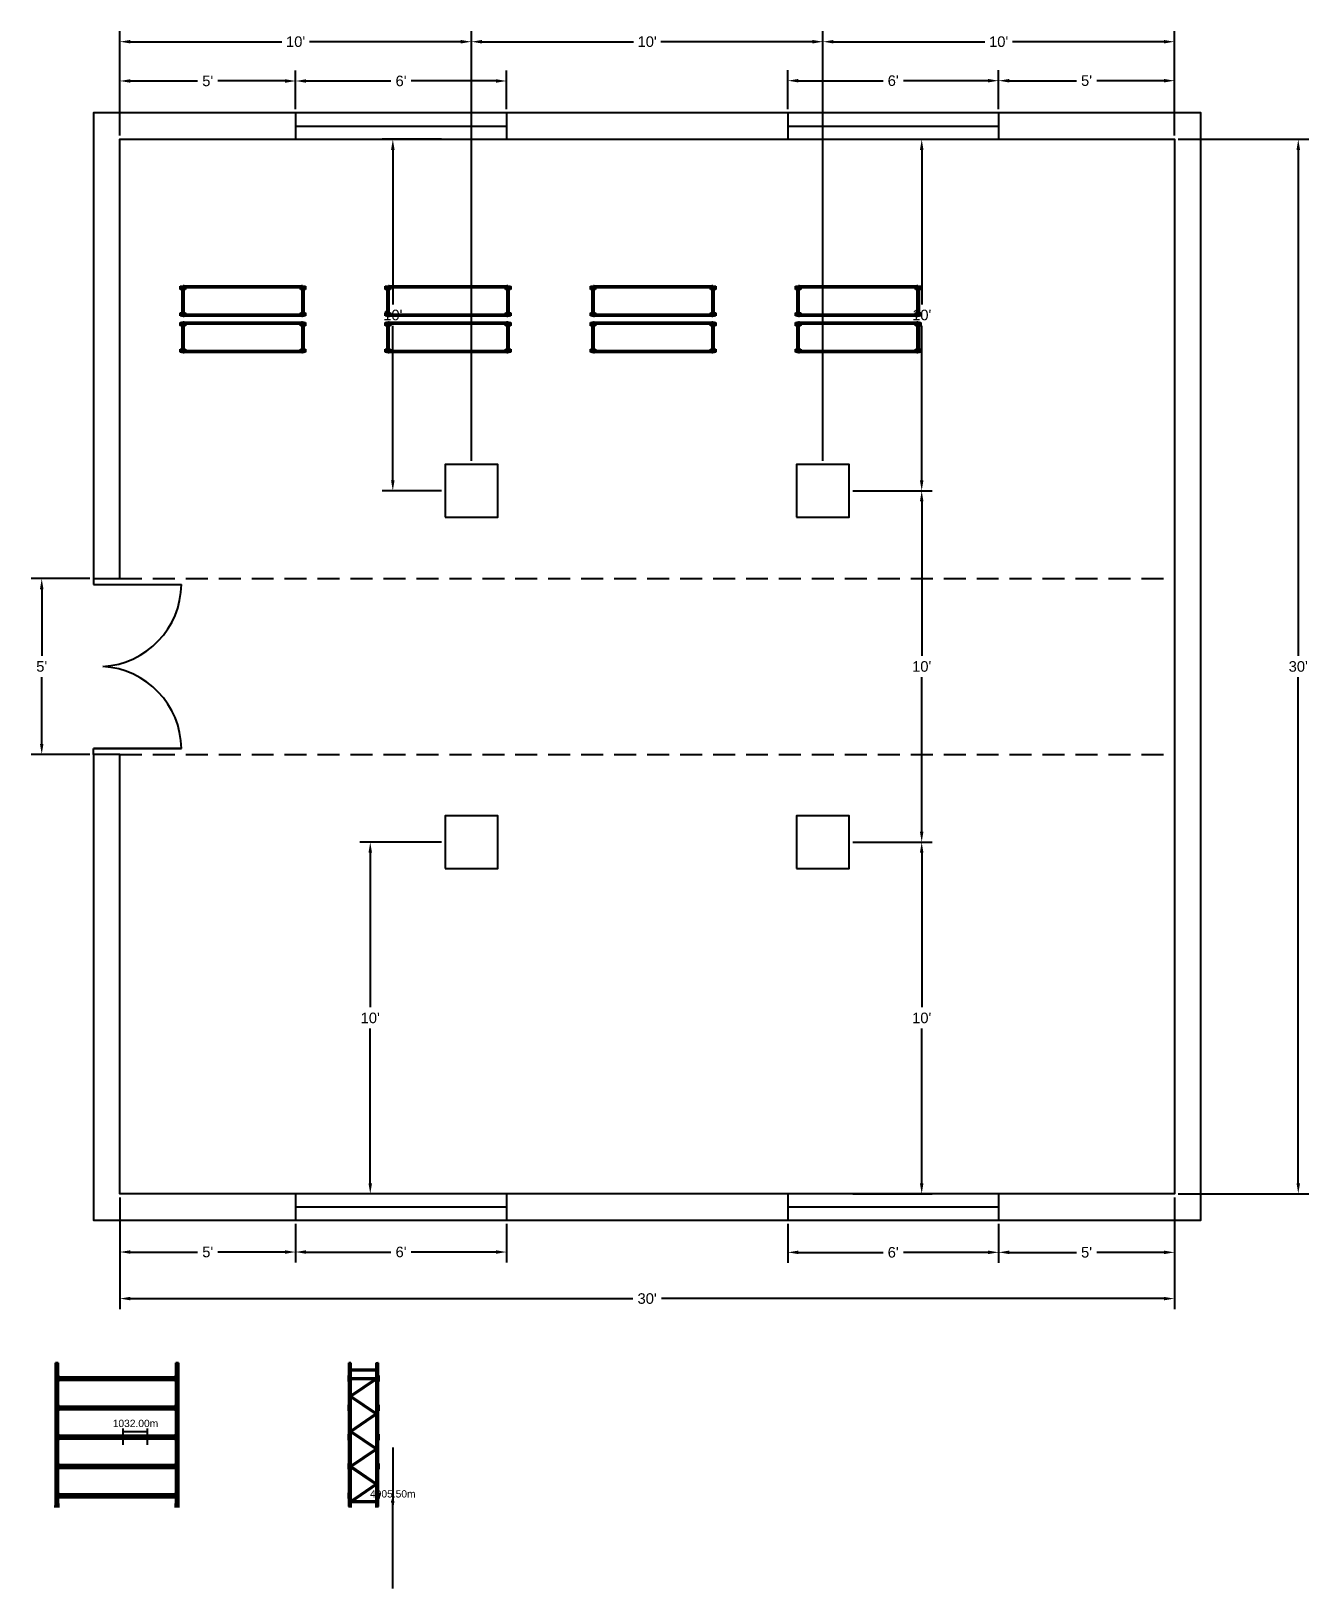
# Model space of a CAD drawing. Header units: inches. Extents: x -13 to 423, y -240 to 292.
import ezdxf

# ---------------------------------------------------------------- set-up
doc = ezdxf.new("R2010")
doc.units = ezdxf.units.IN
doc.header["$LTSCALE"] = 15
doc.header["$MEASUREMENT"] = 0
doc.linetypes.add('DASHED', pattern=[0.75, 0.5, -0.25])
for name, color, linetype in [('Dim', 7, 'Continuous'), ('Door', 5, 'Continuous'), ('Pillar', 1, 'Continuous'), ('Wall', 6, 'Continuous'), ('Windows', 3, 'Continuous')]:
    doc.layers.add(name, color=color, linetype=linetype)
doc.styles.get("Standard").update_dxf_attribs({"font": 'arial.ttf'})
doc.dimstyles.new('SIDE_VIEW_DIMSTYLE', dxfattribs={"dimtxt": 2.5, "dimasz": 2.5, "dimexe": 1, "dimexo": 0.5, "dimgap": 0.5, "dimtad": 1, "dimcen": 2.5, "dimazin": 3, "dimtfac": 1, "dimtmove": 0, "dimatfit": 3})
doc.dimstyles.get("Standard").update_dxf_attribs({"dimscale": 20, "dimtxt": 2.5, "dimasz": 2.5, "dimexe": 1.25, "dimexo": 0.625, "dimtad": 1, "dimlunit": 3, "dimtxsty": 'Standard', "dimcen": 2.5, "dimazin": 3, "dimtfac": 1, "dimtmove": 0, "dimatfit": 3})

msp = doc.modelspace()

# ---------------------------------------------------------------- blocks, each defined once
blk = doc.blocks.new('*D1')
at = {"layer": 'Defpoints', "color": 0, "transparency": 16777216}
for p in [(16.83, -104.76), (376.83, -104.76), (376.83, -140.57)]:
    blk.add_point(p, dxfattribs=at)
at = {"layer": 'Dim', "color": 0, "lineweight": -2, "transparency": 16777216}
for p, q in [((16.83, -106.01), (16.83, -144.17)), ((376.83, -106.01), (376.83, -144.17)), ((20.43, -140.57), (191.98, -140.57)), ((373.23, -140.57), (201.69, -140.57))]:
    blk.add_line(p, q, dxfattribs=at)
at = {"layer": 'Dim', "color": 0, "transparency": 16777216}
for points in [[(20.43, -139.97), (20.43, -141.17), (16.83, -140.57)], [(373.23, -139.97), (373.23, -141.17), (376.83, -140.57)]]:
    blk.add_solid(points, dxfattribs=at)
at = {"layer": 'Dim', "color": 0, "transparency": 16777216, "insert": (196.83, -140.57), "char_height": 3.6, "attachment_point": 5}
blk.add_mtext("\\A1;30'", dxfattribs=at)
blk = doc.blocks.new('*D2')
at = {"layer": 'Defpoints', "color": 0, "transparency": 16777216}
for p in [(376.83, 255.24), (419.11, 255.24), (376.83, -104.76)]:
    blk.add_point(p, dxfattribs=at)
at = {"layer": 'Dim', "color": 0, "lineweight": -2, "transparency": 16777216}
for p, q in [((378.08, 255.24), (422.71, 255.24)), ((419.11, 251.64), (419.11, 78.88)), ((419.11, -101.16), (419.11, 71.6)), ((378.08, -104.76), (422.71, -104.76))]:
    blk.add_line(p, q, dxfattribs=at)
at = {"layer": 'Dim', "color": 0, "transparency": 16777216}
for points in [[(418.51, 251.64), (419.71, 251.64), (419.11, 255.24)], [(418.51, -101.16), (419.71, -101.16), (419.11, -104.76)]]:
    blk.add_solid(points, dxfattribs=at)
at = {"layer": 'Dim', "color": 0, "transparency": 16777216, "insert": (419.11, 75.24), "char_height": 3.6, "attachment_point": 5}
blk.add_mtext("\\A1;30'", dxfattribs=at)
blk = doc.blocks.new('*D3')
at = {"layer": 'Defpoints', "color": 0, "transparency": 16777216}
for p in [(-9.84, 105.24), (7.83, 105.24), (7.83, 45.24)]:
    blk.add_point(p, dxfattribs=at)
at = {"layer": 'Dim', "color": 0, "lineweight": -2, "transparency": 16777216}
for p, q in [((6.58, 105.24), (-13.44, 105.24)), ((-9.84, 101.64), (-9.84, 78.87)), ((-9.84, 48.84), (-9.84, 71.61)), ((6.58, 45.24), (-13.44, 45.24))]:
    blk.add_line(p, q, dxfattribs=at)
at = {"layer": 'Dim', "color": 0, "transparency": 16777216}
for points in [[(-10.44, 101.64), (-9.24, 101.64), (-9.84, 105.24)], [(-10.44, 48.84), (-9.24, 48.84), (-9.84, 45.24)]]:
    blk.add_solid(points, dxfattribs=at)
at = {"layer": 'Dim', "color": 0, "transparency": 16777216, "insert": (-9.84, 75.24), "char_height": 3.6, "attachment_point": 5}
blk.add_mtext("\\A1;5'", dxfattribs=at)
blk = doc.blocks.new('*D4')
at = {"layer": 'Defpoints', "color": 0, "transparency": 16777216}
for p in [(110.01, 255.24), (127.83, 255.24), (127.83, 135.24)]:
    blk.add_point(p, dxfattribs=at)
at = {"layer": 'Dim', "color": 0, "lineweight": -2, "transparency": 16777216}
for p, q in [((126.58, 255.24), (106.41, 255.24)), ((110.01, 251.64), (110.01, 198.88)), ((110.01, 138.84), (110.01, 191.6)), ((126.58, 135.24), (106.41, 135.24))]:
    blk.add_line(p, q, dxfattribs=at)
at = {"layer": 'Dim', "color": 0, "transparency": 16777216}
for points in [[(109.41, 251.64), (110.61, 251.64), (110.01, 255.24)], [(109.41, 138.84), (110.61, 138.84), (110.01, 135.24)]]:
    blk.add_solid(points, dxfattribs=at)
at = {"layer": 'Dim', "color": 0, "transparency": 16777216, "insert": (110.01, 195.24), "char_height": 3.6, "attachment_point": 5}
blk.add_mtext("\\A1;10'", dxfattribs=at)
blk = doc.blocks.new('*D5')
at = {"layer": 'Defpoints', "color": 0, "transparency": 16777216}
for p in [(136.83, 288.56), (16.83, 255.24), (136.83, 144.24)]:
    blk.add_point(p, dxfattribs=at)
at = {"layer": 'Dim', "color": 0, "lineweight": -2, "transparency": 16777216}
for p, q in [((16.83, 256.49), (16.83, 292.16)), ((20.43, 288.56), (72.15, 288.56)), ((133.23, 288.56), (81.52, 288.56)), ((136.83, 145.49), (136.83, 292.16))]:
    blk.add_line(p, q, dxfattribs=at)
at = {"layer": 'Dim', "color": 0, "transparency": 16777216}
for points in [[(20.43, 289.16), (20.43, 287.96), (16.83, 288.56)], [(133.23, 289.16), (133.23, 287.96), (136.83, 288.56)]]:
    blk.add_solid(points, dxfattribs=at)
at = {"layer": 'Dim', "color": 0, "transparency": 16777216, "insert": (76.83, 288.56), "char_height": 3.6, "attachment_point": 5}
blk.add_mtext("\\A1;10'", dxfattribs=at)
blk = doc.blocks.new('*D6')
at = {"layer": 'Defpoints', "color": 0, "transparency": 16777216}
for p in [(256.83, 288.56), (136.83, 144.24), (256.83, 144.24)]:
    blk.add_point(p, dxfattribs=at)
at = {"layer": 'Dim', "color": 0, "lineweight": -2, "transparency": 16777216}
for p, q in [((136.83, 145.49), (136.83, 292.16)), ((140.43, 288.56), (192.15, 288.56)), ((253.23, 288.56), (201.52, 288.56)), ((256.83, 145.49), (256.83, 292.16))]:
    blk.add_line(p, q, dxfattribs=at)
at = {"layer": 'Dim', "color": 0, "transparency": 16777216}
for points in [[(140.43, 289.16), (140.43, 287.96), (136.83, 288.56)], [(253.23, 289.16), (253.23, 287.96), (256.83, 288.56)]]:
    blk.add_solid(points, dxfattribs=at)
at = {"layer": 'Dim', "color": 0, "transparency": 16777216, "insert": (196.83, 288.56), "char_height": 3.6, "attachment_point": 5}
blk.add_mtext("\\A1;10'", dxfattribs=at)
blk = doc.blocks.new('*D7')
at = {"layer": 'Defpoints', "color": 0, "transparency": 16777216}
for p in [(376.83, 288.56), (376.83, 255.24), (256.83, 144.24)]:
    blk.add_point(p, dxfattribs=at)
at = {"layer": 'Dim', "color": 0, "lineweight": -2, "transparency": 16777216}
for p, q in [((256.83, 145.49), (256.83, 292.16)), ((260.43, 288.56), (312.15, 288.56)), ((373.23, 288.56), (321.52, 288.56)), ((376.83, 256.49), (376.83, 292.16))]:
    blk.add_line(p, q, dxfattribs=at)
at = {"layer": 'Dim', "color": 0, "transparency": 16777216}
for points in [[(260.43, 289.16), (260.43, 287.96), (256.83, 288.56)], [(373.23, 289.16), (373.23, 287.96), (376.83, 288.56)]]:
    blk.add_solid(points, dxfattribs=at)
at = {"layer": 'Dim', "color": 0, "transparency": 16777216, "insert": (316.83, 288.56), "char_height": 3.6, "attachment_point": 5}
blk.add_mtext("\\A1;10'", dxfattribs=at)
blk = doc.blocks.new('*D8')
at = {"layer": 'Defpoints', "color": 0, "transparency": 16777216}
for p in [(265.83, 135.24), (265.83, 15.24), (290.56, 15.24)]:
    blk.add_point(p, dxfattribs=at)
at = {"layer": 'Dim', "color": 0, "lineweight": -2, "transparency": 16777216}
for p, q in [((267.08, 135.24), (294.16, 135.24)), ((290.56, 131.64), (290.56, 78.88)), ((290.56, 18.84), (290.56, 71.6)), ((267.08, 15.24), (294.16, 15.24))]:
    blk.add_line(p, q, dxfattribs=at)
at = {"layer": 'Dim', "color": 0, "transparency": 16777216}
for points in [[(289.96, 131.64), (291.16, 131.64), (290.56, 135.24)], [(289.96, 18.84), (291.16, 18.84), (290.56, 15.24)]]:
    blk.add_solid(points, dxfattribs=at)
at = {"layer": 'Dim', "color": 0, "transparency": 16777216, "insert": (290.56, 75.24), "char_height": 3.6, "attachment_point": 5}
blk.add_mtext("\\A1;10'", dxfattribs=at)
blk = doc.blocks.new('*D9')
at = {"layer": 'Defpoints', "color": 0, "transparency": 16777216}
for p in [(265.83, 255.24), (290.56, 255.24), (265.83, 135.24)]:
    blk.add_point(p, dxfattribs=at)
at = {"layer": 'Dim', "color": 0, "lineweight": -2, "transparency": 16777216}
for p, q in [((267.08, 255.24), (294.16, 255.24)), ((290.56, 251.64), (290.56, 198.88)), ((290.56, 138.84), (290.56, 191.6)), ((267.08, 135.24), (294.16, 135.24))]:
    blk.add_line(p, q, dxfattribs=at)
at = {"layer": 'Dim', "color": 0, "transparency": 16777216}
for points in [[(289.96, 251.64), (291.16, 251.64), (290.56, 255.24)], [(289.96, 138.84), (291.16, 138.84), (290.56, 135.24)]]:
    blk.add_solid(points, dxfattribs=at)
at = {"layer": 'Dim', "color": 0, "transparency": 16777216, "insert": (290.56, 195.24), "char_height": 3.6, "attachment_point": 5}
blk.add_mtext("\\A1;10'", dxfattribs=at)
blk = doc.blocks.new('*D10')
at = {"layer": 'Defpoints', "color": 0, "transparency": 16777216}
for p in [(265.83, 15.24), (265.83, -104.76), (290.56, -104.76)]:
    blk.add_point(p, dxfattribs=at)
at = {"layer": 'Dim', "color": 0, "lineweight": -2, "transparency": 16777216}
for p, q in [((267.08, 15.24), (294.16, 15.24)), ((290.56, 11.64), (290.56, -41.12)), ((290.56, -101.16), (290.56, -48.4)), ((267.08, -104.76), (294.16, -104.76))]:
    blk.add_line(p, q, dxfattribs=at)
at = {"layer": 'Dim', "color": 0, "transparency": 16777216}
for points in [[(289.96, 11.64), (291.16, 11.64), (290.56, 15.24)], [(289.96, -101.16), (291.16, -101.16), (290.56, -104.76)]]:
    blk.add_solid(points, dxfattribs=at)
at = {"layer": 'Dim', "color": 0, "transparency": 16777216, "insert": (290.56, -44.76), "char_height": 3.6, "attachment_point": 5}
blk.add_mtext("\\A1;10'", dxfattribs=at)
blk = doc.blocks.new('*D11')
at = {"layer": 'Defpoints', "color": 0, "transparency": 16777216}
for p in [(127.83, 15.24), (102.31, -104.76), (127.83, -104.76)]:
    blk.add_point(p, dxfattribs=at)
at = {"layer": 'Dim', "color": 0, "lineweight": -2, "transparency": 16777216}
for p, q in [((126.58, 15.24), (98.71, 15.24)), ((102.31, 11.64), (102.31, -41.12)), ((102.31, -101.16), (102.31, -48.4)), ((126.58, -104.76), (98.71, -104.76))]:
    blk.add_line(p, q, dxfattribs=at)
at = {"layer": 'Dim', "color": 0, "transparency": 16777216}
for points in [[(101.71, 11.64), (102.91, 11.64), (102.31, 15.24)], [(101.71, -101.16), (102.91, -101.16), (102.31, -104.76)]]:
    blk.add_solid(points, dxfattribs=at)
at = {"layer": 'Dim', "color": 0, "transparency": 16777216, "insert": (102.31, -44.76), "char_height": 3.6, "attachment_point": 5}
blk.add_mtext("\\A1;10'", dxfattribs=at)
blk = doc.blocks.new('*D12')
at = {"layer": 'Defpoints', "color": 0, "transparency": 16777216}
for p in [(76.83, 275.15), (76.83, 264.24), (16.83, 255.24)]:
    blk.add_point(p, dxfattribs=at)
at = {"layer": 'Dim', "color": 0, "lineweight": -2, "transparency": 16777216}
for p, q in [((16.83, 256.49), (16.83, 278.75)), ((76.83, 265.49), (76.83, 278.75)), ((20.43, 275.15), (43.38, 275.15)), ((73.23, 275.15), (50.29, 275.15))]:
    blk.add_line(p, q, dxfattribs=at)
at = {"layer": 'Dim', "color": 0, "transparency": 16777216}
for points in [[(20.43, 275.75), (20.43, 274.55), (16.83, 275.15)], [(73.23, 275.75), (73.23, 274.55), (76.83, 275.15)]]:
    blk.add_solid(points, dxfattribs=at)
at = {"layer": 'Dim', "color": 0, "transparency": 16777216, "insert": (46.83, 275.15), "char_height": 3.6, "attachment_point": 5}
blk.add_mtext("\\A1;5'", dxfattribs=at)
blk = doc.blocks.new('*D13')
at = {"layer": 'Defpoints', "color": 0, "transparency": 16777216}
for p in [(148.83, 275.15), (76.83, 264.24), (148.83, 264.24)]:
    blk.add_point(p, dxfattribs=at)
at = {"layer": 'Dim', "color": 0, "lineweight": -2, "transparency": 16777216}
for p, q in [((76.83, 265.49), (76.83, 278.75)), ((148.83, 265.49), (148.83, 278.75)), ((80.43, 275.15), (109.37, 275.15)), ((145.23, 275.15), (116.3, 275.15))]:
    blk.add_line(p, q, dxfattribs=at)
at = {"layer": 'Dim', "color": 0, "transparency": 16777216}
for points in [[(80.43, 275.75), (80.43, 274.55), (76.83, 275.15)], [(145.23, 275.75), (145.23, 274.55), (148.83, 275.15)]]:
    blk.add_solid(points, dxfattribs=at)
at = {"layer": 'Dim', "color": 0, "transparency": 16777216, "insert": (112.83, 275.15), "char_height": 3.6, "attachment_point": 5}
blk.add_mtext("\\A1;6'", dxfattribs=at)
blk = doc.blocks.new('*D14')
at = {"layer": 'Defpoints', "color": 0, "transparency": 16777216}
for p in [(316.83, 275.25), (316.83, 264.24), (376.83, 255.24)]:
    blk.add_point(p, dxfattribs=at)
at = {"layer": 'Dim', "color": 0, "lineweight": -2, "transparency": 16777216}
for p, q in [((316.83, 265.49), (316.83, 278.85)), ((376.83, 256.49), (376.83, 278.85)), ((320.43, 275.25), (343.38, 275.25)), ((373.23, 275.25), (350.29, 275.25))]:
    blk.add_line(p, q, dxfattribs=at)
at = {"layer": 'Dim', "color": 0, "transparency": 16777216}
for points in [[(320.43, 275.85), (320.43, 274.65), (316.83, 275.25)], [(373.23, 275.85), (373.23, 274.65), (376.83, 275.25)]]:
    blk.add_solid(points, dxfattribs=at)
at = {"layer": 'Dim', "color": 0, "transparency": 16777216, "insert": (346.83, 275.25), "char_height": 3.6, "attachment_point": 5}
blk.add_mtext("\\A1;5'", dxfattribs=at)
blk = doc.blocks.new('*D15')
at = {"layer": 'Defpoints', "color": 0, "transparency": 16777216}
for p in [(244.83, 275.25), (244.83, 264.24), (316.83, 264.24)]:
    blk.add_point(p, dxfattribs=at)
at = {"layer": 'Dim', "color": 0, "lineweight": -2, "transparency": 16777216}
for p, q in [((244.83, 265.49), (244.83, 278.85)), ((316.83, 265.49), (316.83, 278.85)), ((248.43, 275.25), (277.37, 275.25)), ((313.23, 275.25), (284.3, 275.25))]:
    blk.add_line(p, q, dxfattribs=at)
at = {"layer": 'Dim', "color": 0, "transparency": 16777216}
for points in [[(248.43, 275.85), (248.43, 274.65), (244.83, 275.25)], [(313.23, 275.85), (313.23, 274.65), (316.83, 275.25)]]:
    blk.add_solid(points, dxfattribs=at)
at = {"layer": 'Dim', "color": 0, "transparency": 16777216, "insert": (280.83, 275.25), "char_height": 3.6, "attachment_point": 5}
blk.add_mtext("\\A1;6'", dxfattribs=at)
blk = doc.blocks.new('*D16')
at = {"layer": 'Defpoints', "color": 0, "transparency": 16777216}
for p in [(16.83, -104.76), (76.83, -113.76), (76.83, -124.67)]:
    blk.add_point(p, dxfattribs=at)
at = {"layer": 'Dim', "color": 0, "lineweight": -2, "transparency": 16777216}
for p, q in [((16.83, -106.01), (16.83, -128.27)), ((76.83, -115.01), (76.83, -128.27)), ((20.43, -124.67), (43.38, -124.67)), ((73.23, -124.67), (50.29, -124.67))]:
    blk.add_line(p, q, dxfattribs=at)
at = {"layer": 'Dim', "color": 0, "transparency": 16777216}
for points in [[(20.43, -124.07), (20.43, -125.27), (16.83, -124.67)], [(73.23, -124.07), (73.23, -125.27), (76.83, -124.67)]]:
    blk.add_solid(points, dxfattribs=at)
at = {"layer": 'Dim', "color": 0, "transparency": 16777216, "insert": (46.83, -124.67), "char_height": 3.6, "attachment_point": 5}
blk.add_mtext("\\A1;5'", dxfattribs=at)
blk = doc.blocks.new('*D17')
at = {"layer": 'Defpoints', "color": 0, "transparency": 16777216}
for p in [(76.83, -113.76), (148.83, -113.76), (148.83, -124.67)]:
    blk.add_point(p, dxfattribs=at)
at = {"layer": 'Dim', "color": 0, "lineweight": -2, "transparency": 16777216}
for p, q in [((76.83, -115.01), (76.83, -128.27)), ((148.83, -115.01), (148.83, -128.27)), ((80.43, -124.67), (109.37, -124.67)), ((145.23, -124.67), (116.3, -124.67))]:
    blk.add_line(p, q, dxfattribs=at)
at = {"layer": 'Dim', "color": 0, "transparency": 16777216}
for points in [[(80.43, -124.07), (80.43, -125.27), (76.83, -124.67)], [(145.23, -124.07), (145.23, -125.27), (148.83, -124.67)]]:
    blk.add_solid(points, dxfattribs=at)
at = {"layer": 'Dim', "color": 0, "transparency": 16777216, "insert": (112.83, -124.67), "char_height": 3.6, "attachment_point": 5}
blk.add_mtext("\\A1;6'", dxfattribs=at)
blk = doc.blocks.new('*D18')
at = {"layer": 'Defpoints', "color": 0, "transparency": 16777216}
for p in [(376.83, -104.76), (316.83, -113.76), (316.83, -124.78)]:
    blk.add_point(p, dxfattribs=at)
at = {"layer": 'Dim', "color": 0, "lineweight": -2, "transparency": 16777216}
for p, q in [((376.83, -106.01), (376.83, -128.38)), ((316.83, -115.01), (316.83, -128.38)), ((320.43, -124.78), (343.38, -124.78)), ((373.23, -124.78), (350.29, -124.78))]:
    blk.add_line(p, q, dxfattribs=at)
at = {"layer": 'Dim', "color": 0, "transparency": 16777216}
for points in [[(320.43, -124.18), (320.43, -125.38), (316.83, -124.78)], [(373.23, -124.18), (373.23, -125.38), (376.83, -124.78)]]:
    blk.add_solid(points, dxfattribs=at)
at = {"layer": 'Dim', "color": 0, "transparency": 16777216, "insert": (346.83, -124.78), "char_height": 3.6, "attachment_point": 5}
blk.add_mtext("\\A1;5'", dxfattribs=at)
blk = doc.blocks.new('*D19')
at = {"layer": 'Defpoints', "color": 0, "transparency": 16777216}
for p in [(244.83, -113.76), (316.83, -113.76), (244.83, -124.78)]:
    blk.add_point(p, dxfattribs=at)
at = {"layer": 'Dim', "color": 0, "lineweight": -2, "transparency": 16777216}
for p, q in [((244.83, -115.01), (244.83, -128.38)), ((316.83, -115.01), (316.83, -128.38)), ((248.43, -124.78), (277.37, -124.78)), ((313.23, -124.78), (284.3, -124.78))]:
    blk.add_line(p, q, dxfattribs=at)
at = {"layer": 'Dim', "color": 0, "transparency": 16777216}
for points in [[(248.43, -124.18), (248.43, -125.38), (244.83, -124.78)], [(313.23, -124.18), (313.23, -125.38), (316.83, -124.78)]]:
    blk.add_solid(points, dxfattribs=at)
at = {"layer": 'Dim', "color": 0, "transparency": 16777216, "insert": (280.83, -124.78), "char_height": 3.6, "attachment_point": 5}
blk.add_mtext("\\A1;6'", dxfattribs=at)
blk = doc.blocks.new('window')
at = {"layer": 'Windows'}
for p, q in [((0, 9), (0, 0)), ((72, 9), (72, 0)), ((0, 4.5), (72, 4.5))]:
    blk.add_line(p, q, dxfattribs=at)
blk = doc.blocks.new('door')
at = {"layer": 'Door'}
for p, q in [((0, 60), (0, 58.02)), ((0, 58.02), (30, 58.02)), ((30, 1.98), (0, 1.98)), ((0, 1.98), (30, 1.98)), ((0, 0), (0, 1.98))]:
    blk.add_line(p, q, dxfattribs=at)
for centre, start, end in [((1.6, 58.36), 273.2242, 359.3133), ((1.6, 1.64), 0.6867, 86.7758)]:
    blk.add_arc(centre, 28.4, start, end, dxfattribs=at)
blk = doc.blocks.new('TOP_VIEW_BLOCK')
at = {"layer": 'OUTLINES', "color": 5}
for p, q in [((-0.5554, 0.5035), (-0.555, 0.5054)), ((-0.5554, 0.4035), (-0.5554, 0.5035)), ((-0.555, 0.4016), (-0.5554, 0.4035)), ((-0.555, 0.5054), (-0.554, 0.507)), ((-0.554, 0.4), (-0.555, 0.4016)), ((-0.554, 0.507), (-0.5523, 0.5081)), ((-0.5523, 0.3989), (-0.554, 0.4)), ((-0.5523, 0.5081), (-0.5504, 0.5085)), ((-0.5504, 0.3985), (-0.5523, 0.3989)), ((-0.5504, 0.5085), (-0.3804, 0.5085)), ((-0.3804, 0.3985), (-0.5504, 0.3985)), ((-0.546, 0.421), (-0.5464, 0.4185)), ((-0.5464, 0.4185), (-0.546, 0.416)), ((-0.5449, 0.4232), (-0.546, 0.421)), ((-0.546, 0.416), (-0.5449, 0.4138)), ((-0.5431, 0.425), (-0.5449, 0.4232)), ((-0.5449, 0.4138), (-0.5431, 0.412)), ((-0.5409, 0.4261), (-0.5431, 0.425)), ((-0.5431, 0.412), (-0.5409, 0.4109)), ((-0.5384, 0.4265), (-0.5409, 0.4261)), ((-0.5409, 0.4109), (-0.5384, 0.4105)), ((-0.536, 0.4261), (-0.5384, 0.4265)), ((-0.5384, 0.4105), (-0.536, 0.4109)), ((-0.5337, 0.425), (-0.536, 0.4261)), ((-0.536, 0.4109), (-0.5337, 0.412)), ((-0.532, 0.4232), (-0.5337, 0.425)), ((-0.5337, 0.412), (-0.532, 0.4138)), ((-0.5308, 0.421), (-0.532, 0.4232)), ((-0.532, 0.4138), (-0.5308, 0.416)), ((-0.5304, 0.4185), (-0.5308, 0.421)), ((-0.5308, 0.416), (-0.5304, 0.4185)), ((-0.5203, 0.4895), (-0.5202, 0.49)), ((-0.5203, 0.4889), (-0.5203, 0.4895)), ((-0.5203, 0.4894), (-0.5203, 0.4889)), ((-0.5203, 0.4884), (-0.5203, 0.4889)), ((-0.5203, 0.4889), (-0.5203, 0.4883)), ((-0.5202, 0.4878), (-0.5203, 0.4884)), ((-0.5203, 0.4883), (-0.5203, 0.4877)), ((-0.5203, 0.4877), (-0.5203, 0.4869)), ((-0.5203, 0.4869), (-0.5203, 0.486)), ((-0.5203, 0.486), (-0.5203, 0.4851)), ((-0.5203, 0.4851), (-0.5203, 0.4841)), ((-0.5202, 0.4842), (-0.5203, 0.4831)), ((-0.5203, 0.4841), (-0.5203, 0.483)), ((-0.5203, 0.4831), (-0.5203, 0.482)), ((-0.5203, 0.483), (-0.5203, 0.482)), ((-0.5203, 0.482), (-0.5203, 0.4809)), ((-0.5203, 0.482), (-0.5203, 0.481)), ((-0.5203, 0.4799), (-0.5203, 0.481)), ((-0.5203, 0.4809), (-0.5202, 0.4798)), ((-0.5203, 0.4789), (-0.5203, 0.4799)), ((-0.5203, 0.478), (-0.5203, 0.4789)), ((-0.5203, 0.4771), (-0.5203, 0.478)), ((-0.5203, 0.4763), (-0.5203, 0.4771)), ((-0.5203, 0.4757), (-0.5203, 0.4763)), ((-0.5202, 0.4762), (-0.5203, 0.4756)), ((-0.5203, 0.4751), (-0.5203, 0.4757)), ((-0.5203, 0.4756), (-0.5203, 0.4751)), ((-0.5203, 0.4751), (-0.5203, 0.4745)), ((-0.5203, 0.4746), (-0.5203, 0.4751)), ((-0.5203, 0.4745), (-0.5202, 0.474)), ((-0.5202, 0.49), (-0.5199, 0.4906)), ((-0.5199, 0.4872), (-0.5202, 0.4878)), ((-0.5199, 0.4854), (-0.5202, 0.4842)), ((-0.5202, 0.4798), (-0.5199, 0.4786)), ((-0.5199, 0.4768), (-0.5202, 0.4762)), ((-0.5202, 0.474), (-0.5199, 0.4734)), ((-0.5199, 0.4906), (-0.5196, 0.4912)), ((-0.5196, 0.4866), (-0.5199, 0.4872)), ((-0.5196, 0.4866), (-0.5199, 0.4854)), ((-0.5199, 0.4786), (-0.5196, 0.4774)), ((-0.5196, 0.4774), (-0.5199, 0.4768)), ((-0.5199, 0.4734), (-0.5196, 0.4728)), ((-0.5145, 0.4912), (-0.5196, 0.4912)), ((-0.5145, 0.4866), (-0.5196, 0.4866)), ((-0.5145, 0.4774), (-0.5196, 0.4774)), ((-0.5145, 0.4728), (-0.5196, 0.4728)), ((-0.5145, 0.4912), (-0.5145, 0.4866)), ((-0.5145, 0.4883), (-0.5145, 0.4888)), ((-0.5145, 0.4877), (-0.5145, 0.4883)), ((-0.5145, 0.487), (-0.5145, 0.4877)), ((-0.5145, 0.4862), (-0.5145, 0.487)), ((-0.5145, 0.4866), (-0.5145, 0.4774)), ((-0.5145, 0.4853), (-0.5145, 0.4862)), ((-0.5145, 0.4843), (-0.5145, 0.4853)), ((-0.5145, 0.4833), (-0.5145, 0.4843)), ((-0.5145, 0.4823), (-0.5145, 0.4833)), ((-0.5145, 0.4812), (-0.5145, 0.4823)), ((-0.5145, 0.4802), (-0.5145, 0.4812)), ((-0.5145, 0.4792), (-0.5145, 0.4802)), ((-0.5145, 0.4782), (-0.5145, 0.4792)), ((-0.5145, 0.4774), (-0.5145, 0.4782)), ((-0.5145, 0.4728), (-0.5145, 0.4774)), ((-0.5145, 0.4766), (-0.5145, 0.4774)), ((-0.5145, 0.476), (-0.5145, 0.4766)), ((-0.5145, 0.4754), (-0.5145, 0.476)), ((-0.5139, 0.498), (-0.5137, 0.4994)), ((-0.5139, 0.4615), (-0.5139, 0.498)), ((-0.5139, 0.4935), (-0.5114, 0.4935)), ((-0.5139, 0.4933), (-0.5114, 0.4933)), ((-0.5139, 0.4925), (-0.5139, 0.4933)), ((-0.5139, 0.4925), (-0.5114, 0.4925)), ((-0.5139, 0.4914), (-0.5139, 0.4925)), ((-0.5139, 0.4914), (-0.5114, 0.4914)), ((-0.5139, 0.49), (-0.5139, 0.4914)), ((-0.5139, 0.49), (-0.5114, 0.49)), ((-0.5139, 0.49), (-0.5139, 0.4885)), ((-0.5139, 0.4888), (-0.5139, 0.4883)), ((-0.5139, 0.4885), (-0.5139, 0.4805)), ((-0.5139, 0.4883), (-0.5139, 0.4877)), ((-0.5139, 0.4877), (-0.5139, 0.487)), ((-0.5139, 0.487), (-0.5139, 0.4862)), ((-0.5139, 0.4858), (-0.5139, 0.4863)), ((-0.5139, 0.4862), (-0.5139, 0.4853)), ((-0.5139, 0.4852), (-0.5139, 0.4858)), ((-0.5139, 0.4853), (-0.5139, 0.4843)), ((-0.5139, 0.4845), (-0.5139, 0.4852)), ((-0.5139, 0.4837), (-0.5139, 0.4845)), ((-0.5139, 0.4843), (-0.5139, 0.4833)), ((-0.5139, 0.4829), (-0.5139, 0.4837)), ((-0.5139, 0.4833), (-0.5139, 0.4823)), ((-0.5139, 0.482), (-0.5139, 0.4829)), ((-0.5139, 0.4823), (-0.5139, 0.4812)), ((-0.5139, 0.4811), (-0.5139, 0.482)), ((-0.5139, 0.4812), (-0.5139, 0.4802)), ((-0.5139, 0.4803), (-0.5139, 0.4811)), ((-0.5139, 0.4805), (-0.5139, 0.479)), ((-0.5139, 0.4795), (-0.5139, 0.4803)), ((-0.5139, 0.4802), (-0.5139, 0.4792)), ((-0.5139, 0.4788), (-0.5139, 0.4795)), ((-0.5139, 0.4792), (-0.5139, 0.4782)), ((-0.5139, 0.479), (-0.5114, 0.479)), ((-0.5139, 0.479), (-0.5139, 0.4776)), ((-0.5139, 0.4782), (-0.5139, 0.4788)), ((-0.5139, 0.4777), (-0.5139, 0.4782)), ((-0.5139, 0.4782), (-0.5139, 0.4774)), ((-0.5139, 0.4776), (-0.5114, 0.4776)), ((-0.5139, 0.4776), (-0.5139, 0.4765)), ((-0.5139, 0.4774), (-0.5139, 0.4766)), ((-0.5139, 0.4766), (-0.5139, 0.476)), ((-0.5139, 0.4765), (-0.5114, 0.4765)), ((-0.5139, 0.4765), (-0.5139, 0.4757)), ((-0.5139, 0.476), (-0.5139, 0.4754)), ((-0.5139, 0.4757), (-0.5114, 0.4757)), ((-0.5139, 0.4755), (-0.5114, 0.4755)), ((-0.5114, 0.4615), (-0.5139, 0.4615)), ((-0.5137, 0.4994), (-0.5131, 0.5006)), ((-0.5131, 0.5006), (-0.5121, 0.5016)), ((-0.5121, 0.5016), (-0.5108, 0.5023)), ((-0.5114, 0.498), (-0.5112, 0.499)), ((-0.5114, 0.4615), (-0.5114, 0.498)), ((-0.5114, 0.4925), (-0.5114, 0.4933)), ((-0.5114, 0.4914), (-0.5114, 0.4925)), ((-0.5114, 0.49), (-0.5114, 0.4914)), ((-0.5114, 0.4885), (-0.5114, 0.49)), ((-0.5114, 0.4805), (-0.5114, 0.4885)), ((-0.5114, 0.479), (-0.5114, 0.4805)), ((-0.5114, 0.4776), (-0.5114, 0.479)), ((-0.5114, 0.4765), (-0.5114, 0.4776)), ((-0.5114, 0.4757), (-0.5114, 0.4765)), ((-0.5112, 0.499), (-0.5104, 0.4997)), ((-0.5108, 0.5023), (-0.5094, 0.5025)), ((-0.5104, 0.4997), (-0.5094, 0.5)), ((-0.51, 0.4984), (-0.5104, 0.4968)), ((-0.5104, 0.4968), (-0.5104, 0.4667)), ((-0.5088, 0.4865), (-0.5104, 0.4865)), ((-0.5104, 0.4865), (-0.5104, 0.4854)), ((-0.5088, 0.4854), (-0.5104, 0.4854)), ((-0.5104, 0.4828), (-0.5104, 0.4854)), ((-0.5088, 0.4828), (-0.5104, 0.4828)), ((-0.5104, 0.4797), (-0.5104, 0.4828)), ((-0.5088, 0.4797), (-0.5104, 0.4797)), ((-0.5104, 0.4778), (-0.5104, 0.4797)), ((-0.5088, 0.4778), (-0.5104, 0.4778)), ((-0.5103, 0.4657), (-0.5104, 0.4667)), ((-0.5098, 0.4648), (-0.5103, 0.4657)), ((-0.5088, 0.4996), (-0.51, 0.4984)), ((-0.5098, 0.4648), (-0.5091, 0.464)), ((-0.4214, 0.5025), (-0.5094, 0.5025)), ((-0.5094, 0.5), (-0.4214, 0.5)), ((-0.5091, 0.464), (-0.4983, 0.4565)), ((-0.5072, 0.5), (-0.5088, 0.4996)), ((-0.5086, 0.4976), (-0.5088, 0.4968)), ((-0.5088, 0.4667), (-0.5088, 0.4968)), ((-0.5087, 0.49), (-0.5088, 0.4895)), ((-0.5088, 0.4895), (-0.5088, 0.4889)), ((-0.5088, 0.4889), (-0.5088, 0.4884)), ((-0.5088, 0.4879), (-0.5088, 0.4885)), ((-0.5088, 0.4884), (-0.5087, 0.4878)), ((-0.5088, 0.4874), (-0.5088, 0.4879)), ((-0.5088, 0.4867), (-0.5088, 0.4874)), ((-0.5088, 0.486), (-0.5088, 0.4867)), ((-0.5088, 0.4865), (-0.5088, 0.4854)), ((-0.5088, 0.4861), (-0.5088, 0.4856)), ((-0.5088, 0.4853), (-0.5088, 0.486)), ((-0.5088, 0.4856), (-0.5088, 0.4851)), ((-0.5088, 0.4849), (-0.5088, 0.4855)), ((-0.5088, 0.4854), (-0.5088, 0.4828)), ((-0.5088, 0.4845), (-0.5088, 0.4853)), ((-0.5088, 0.4851), (-0.5088, 0.4845)), ((-0.5088, 0.4843), (-0.5088, 0.4849)), ((-0.5088, 0.4845), (-0.5088, 0.4839)), ((-0.5088, 0.4837), (-0.5088, 0.4845)), ((-0.5088, 0.4836), (-0.5088, 0.4843)), ((-0.5087, 0.4842), (-0.5088, 0.4831)), ((-0.5088, 0.4839), (-0.5088, 0.4832)), ((-0.5088, 0.4828), (-0.5088, 0.4837)), ((-0.5088, 0.4829), (-0.5088, 0.4836)), ((-0.5088, 0.4832), (-0.5088, 0.4825)), ((-0.5088, 0.4831), (-0.5088, 0.482)), ((-0.5088, 0.4822), (-0.5088, 0.4829)), ((-0.5088, 0.4828), (-0.5088, 0.4797)), ((-0.5088, 0.482), (-0.5088, 0.4828)), ((-0.5088, 0.4825), (-0.5088, 0.4818)), ((-0.5088, 0.4815), (-0.5088, 0.4822)), ((-0.5088, 0.4812), (-0.5088, 0.482)), ((-0.5088, 0.482), (-0.5088, 0.4809)), ((-0.5088, 0.4818), (-0.5088, 0.4811)), ((-0.5088, 0.4808), (-0.5088, 0.4815)), ((-0.5088, 0.4803), (-0.5088, 0.4812)), ((-0.5088, 0.4811), (-0.5088, 0.4804)), ((-0.5088, 0.4809), (-0.5087, 0.4798)), ((-0.5088, 0.4801), (-0.5088, 0.4808)), ((-0.5088, 0.4804), (-0.5088, 0.4797)), ((-0.5088, 0.4795), (-0.5088, 0.4803)), ((-0.5088, 0.4795), (-0.5088, 0.4801)), ((-0.5088, 0.4797), (-0.5088, 0.4778)), ((-0.5088, 0.4797), (-0.5088, 0.4791)), ((-0.5088, 0.4789), (-0.5088, 0.4795)), ((-0.5088, 0.4787), (-0.5088, 0.4795)), ((-0.5088, 0.4791), (-0.5088, 0.4785)), ((-0.5088, 0.4784), (-0.5088, 0.4789)), ((-0.5088, 0.478), (-0.5088, 0.4787)), ((-0.5088, 0.4779), (-0.5088, 0.4784)), ((-0.5088, 0.4773), (-0.5088, 0.478)), ((-0.5088, 0.4766), (-0.5088, 0.4773)), ((-0.5088, 0.4761), (-0.5088, 0.4766)), ((-0.5087, 0.4762), (-0.5088, 0.4756)), ((-0.5088, 0.4755), (-0.5088, 0.4761)), ((-0.5088, 0.4756), (-0.5088, 0.4751)), ((-0.5088, 0.4751), (-0.5088, 0.4745)), ((-0.5088, 0.4745), (-0.5087, 0.474)), ((-0.5088, 0.4667), (-0.5087, 0.4662)), ((-0.5086, 0.4848), (-0.5087, 0.4842)), ((-0.5087, 0.4798), (-0.5086, 0.4792)), ((-0.5087, 0.4662), (-0.5085, 0.4657)), ((-0.508, 0.4982), (-0.5086, 0.4976)), ((-0.5084, 0.4854), (-0.5086, 0.4848)), ((-0.5086, 0.4792), (-0.5084, 0.4786)), ((-0.5083, 0.486), (-0.5084, 0.4854)), ((-0.5084, 0.4853), (-0.5084, 0.4848)), ((-0.5084, 0.4846), (-0.5084, 0.4851)), ((-0.5084, 0.4848), (-0.5084, 0.4843)), ((-0.5084, 0.4841), (-0.5084, 0.4846)), ((-0.5084, 0.4843), (-0.5084, 0.4837)), ((-0.5084, 0.4835), (-0.5084, 0.4841)), ((-0.5084, 0.4837), (-0.5084, 0.4831)), ((-0.5084, 0.4829), (-0.5084, 0.4835)), ((-0.5084, 0.4831), (-0.5084, 0.4824)), ((-0.5084, 0.4822), (-0.5084, 0.4829)), ((-0.5084, 0.4824), (-0.5084, 0.4818)), ((-0.5084, 0.4816), (-0.5084, 0.4822)), ((-0.5084, 0.4818), (-0.5084, 0.4811)), ((-0.5084, 0.4809), (-0.5084, 0.4816)), ((-0.5084, 0.4811), (-0.5084, 0.4805)), ((-0.5084, 0.4803), (-0.5084, 0.4809)), ((-0.5084, 0.4805), (-0.5084, 0.4799)), ((-0.5084, 0.4797), (-0.5084, 0.4803)), ((-0.5084, 0.4799), (-0.5084, 0.4794)), ((-0.5084, 0.4792), (-0.5084, 0.4797)), ((-0.5084, 0.4794), (-0.5084, 0.4789)), ((-0.5084, 0.4787), (-0.5084, 0.4792)), ((-0.5084, 0.4786), (-0.5083, 0.478)), ((-0.5081, 0.4866), (-0.5083, 0.486)), ((-0.5083, 0.478), (-0.5081, 0.4774)), ((-0.5081, 0.4912), (-0.5011, 0.4912)), ((-0.5081, 0.4866), (-0.5011, 0.4866)), ((-0.5011, 0.4774), (-0.5081, 0.4774)), ((-0.5011, 0.4728), (-0.5081, 0.4728)), ((-0.4973, 0.4578), (-0.5081, 0.4654)), ((-0.5072, 0.4984), (-0.508, 0.4982)), ((-0.4801, 0.5), (-0.5072, 0.5)), ((-0.5072, 0.4984), (-0.4801, 0.4984)), ((-0.5041, 0.43), (-0.4992, 0.43)), ((-0.5041, 0.43), (-0.5041, 0.4284)), ((-0.4992, 0.4284), (-0.5041, 0.4284)), ((-0.504, 0.4509), (-0.5038, 0.452)), ((-0.504, 0.4516), (-0.504, 0.4509)), ((-0.5038, 0.4498), (-0.504, 0.4509)), ((-0.504, 0.4509), (-0.504, 0.4499)), ((-0.504, 0.4499), (-0.504, 0.4487)), ((-0.504, 0.4487), (-0.504, 0.4473)), ((-0.504, 0.4473), (-0.504, 0.4457)), ((-0.5038, 0.4462), (-0.504, 0.444)), ((-0.504, 0.4457), (-0.504, 0.444)), ((-0.504, 0.444), (-0.5038, 0.4418)), ((-0.504, 0.444), (-0.504, 0.4423)), ((-0.504, 0.4423), (-0.504, 0.4407)), ((-0.504, 0.4407), (-0.504, 0.4393)), ((-0.504, 0.4393), (-0.504, 0.4381)), ((-0.5038, 0.4382), (-0.504, 0.4371)), ((-0.504, 0.4371), (-0.504, 0.4381)), ((-0.504, 0.4371), (-0.5038, 0.436)), ((-0.504, 0.4364), (-0.504, 0.4371)), ((-0.5038, 0.452), (-0.5036, 0.4526)), ((-0.5036, 0.4492), (-0.5038, 0.4498)), ((-0.5036, 0.4474), (-0.5038, 0.4462)), ((-0.5038, 0.4418), (-0.5036, 0.4406)), ((-0.5036, 0.4388), (-0.5038, 0.4382)), ((-0.5038, 0.436), (-0.5036, 0.4354)), ((-0.5036, 0.4526), (-0.5033, 0.4532)), ((-0.5033, 0.4486), (-0.5036, 0.4492)), ((-0.5033, 0.4486), (-0.5036, 0.4474)), ((-0.5036, 0.4406), (-0.5033, 0.4394)), ((-0.5033, 0.4394), (-0.5036, 0.4388)), ((-0.5036, 0.4354), (-0.5033, 0.4348)), ((-0.4982, 0.4532), (-0.5033, 0.4532)), ((-0.4982, 0.4486), (-0.5033, 0.4486)), ((-0.4982, 0.4394), (-0.5033, 0.4394)), ((-0.4982, 0.4348), (-0.5033, 0.4348)), ((-0.501, 0.486), (-0.5011, 0.4866)), ((-0.5011, 0.4774), (-0.501, 0.478)), ((-0.5008, 0.4854), (-0.501, 0.486)), ((-0.501, 0.478), (-0.5008, 0.4786)), ((-0.5009, 0.4853), (-0.5009, 0.4848)), ((-0.5009, 0.4846), (-0.5009, 0.4851)), ((-0.5009, 0.4848), (-0.5009, 0.4843)), ((-0.5009, 0.4841), (-0.5009, 0.4846)), ((-0.5009, 0.4843), (-0.5009, 0.4837)), ((-0.5009, 0.4835), (-0.5009, 0.4841)), ((-0.5009, 0.4837), (-0.5009, 0.4831)), ((-0.5009, 0.4829), (-0.5009, 0.4835)), ((-0.5009, 0.4831), (-0.5009, 0.4824)), ((-0.5009, 0.4822), (-0.5009, 0.4829)), ((-0.5009, 0.4824), (-0.5009, 0.4818)), ((-0.5009, 0.4816), (-0.5009, 0.4822)), ((-0.5009, 0.4818), (-0.5009, 0.4811)), ((-0.5009, 0.4809), (-0.5009, 0.4816)), ((-0.5009, 0.4811), (-0.5009, 0.4805)), ((-0.5009, 0.4803), (-0.5009, 0.4809)), ((-0.5009, 0.4805), (-0.5009, 0.4799)), ((-0.5009, 0.4797), (-0.5009, 0.4803)), ((-0.5009, 0.4799), (-0.5009, 0.4794)), ((-0.5009, 0.4792), (-0.5009, 0.4797)), ((-0.5009, 0.4794), (-0.5009, 0.4789)), ((-0.5009, 0.4787), (-0.5009, 0.4792)), ((-0.5007, 0.4848), (-0.5008, 0.4854)), ((-0.5008, 0.4786), (-0.5007, 0.4792)), ((-0.5006, 0.4842), (-0.5007, 0.4848)), ((-0.5007, 0.4792), (-0.5006, 0.4798)), ((-0.5005, 0.4895), (-0.5006, 0.49)), ((-0.5006, 0.4878), (-0.5005, 0.4884)), ((-0.5005, 0.4831), (-0.5006, 0.4842)), ((-0.5006, 0.4798), (-0.5005, 0.4809)), ((-0.5005, 0.4756), (-0.5006, 0.4762)), ((-0.5006, 0.474), (-0.5005, 0.4745)), ((-0.5004, 0.4889), (-0.5005, 0.4895)), ((-0.5005, 0.4884), (-0.5004, 0.4889)), ((-0.5004, 0.482), (-0.5005, 0.4831)), ((-0.5005, 0.4809), (-0.5004, 0.482)), ((-0.5004, 0.4751), (-0.5005, 0.4756)), ((-0.5005, 0.4745), (-0.5004, 0.4751)), ((-0.5004, 0.4885), (-0.5004, 0.4879)), ((-0.5004, 0.4879), (-0.5004, 0.4874)), ((-0.5004, 0.4874), (-0.5004, 0.4867)), ((-0.5004, 0.4867), (-0.5004, 0.486)), ((-0.5004, 0.4856), (-0.5004, 0.4861)), ((-0.5004, 0.486), (-0.5004, 0.4853)), ((-0.5004, 0.4851), (-0.5004, 0.4856)), ((-0.5004, 0.4855), (-0.5004, 0.4849)), ((-0.5004, 0.4853), (-0.5004, 0.4845)), ((-0.5004, 0.4845), (-0.5004, 0.4851)), ((-0.5004, 0.4849), (-0.5004, 0.4843)), ((-0.5004, 0.4839), (-0.5004, 0.4845)), ((-0.5004, 0.4845), (-0.5004, 0.4837)), ((-0.5004, 0.4843), (-0.5004, 0.4836)), ((-0.5004, 0.4832), (-0.5004, 0.4839)), ((-0.5004, 0.4837), (-0.5004, 0.4828)), ((-0.5004, 0.4836), (-0.5004, 0.4829)), ((-0.5004, 0.4825), (-0.5004, 0.4832)), ((-0.5004, 0.4829), (-0.5004, 0.4822)), ((-0.5004, 0.4828), (-0.5004, 0.482)), ((-0.5004, 0.4818), (-0.5004, 0.4825)), ((-0.5004, 0.4822), (-0.5004, 0.4815)), ((-0.5004, 0.482), (-0.5004, 0.4812)), ((-0.5004, 0.4811), (-0.5004, 0.4818)), ((-0.5004, 0.4815), (-0.5004, 0.4808)), ((-0.5004, 0.4812), (-0.5004, 0.4803)), ((-0.5004, 0.4804), (-0.5004, 0.4811)), ((-0.5004, 0.4808), (-0.5004, 0.4801)), ((-0.5004, 0.4797), (-0.5004, 0.4804)), ((-0.5004, 0.4803), (-0.5004, 0.4795)), ((-0.5004, 0.4801), (-0.5004, 0.4795)), ((-0.5004, 0.4791), (-0.5004, 0.4797)), ((-0.5004, 0.4795), (-0.5004, 0.4789)), ((-0.5004, 0.4795), (-0.5004, 0.4787)), ((-0.5004, 0.4785), (-0.5004, 0.4791)), ((-0.5004, 0.4789), (-0.5004, 0.4784)), ((-0.5004, 0.4787), (-0.5004, 0.478)), ((-0.5004, 0.4784), (-0.5004, 0.4779)), ((-0.5004, 0.478), (-0.5004, 0.4773)), ((-0.5004, 0.4773), (-0.5004, 0.4766)), ((-0.5004, 0.4766), (-0.5004, 0.4761)), ((-0.5004, 0.4761), (-0.5004, 0.4755)), ((-0.4984, 0.4302), (-0.4992, 0.43)), ((-0.4976, 0.4288), (-0.4992, 0.4284)), ((-0.4978, 0.4308), (-0.4984, 0.4302)), ((-0.4979, 0.4561), (-0.4983, 0.4565)), ((-0.4982, 0.4486), (-0.4982, 0.4532)), ((-0.4982, 0.4511), (-0.4982, 0.4506)), ((-0.4982, 0.4505), (-0.4982, 0.451)), ((-0.4982, 0.4502), (-0.4982, 0.4509)), ((-0.4982, 0.4507), (-0.4982, 0.4499)), ((-0.4982, 0.4506), (-0.4982, 0.4498)), ((-0.4982, 0.4496), (-0.4982, 0.4505)), ((-0.4982, 0.4493), (-0.4982, 0.4502)), ((-0.4982, 0.4499), (-0.4982, 0.4489)), ((-0.4982, 0.4498), (-0.4982, 0.4487)), ((-0.4982, 0.4485), (-0.4982, 0.4496)), ((-0.4982, 0.4481), (-0.4982, 0.4493)), ((-0.4982, 0.4489), (-0.4982, 0.4476)), ((-0.4982, 0.4487), (-0.4982, 0.4474)), ((-0.4982, 0.4486), (-0.4982, 0.4394)), ((-0.4982, 0.4472), (-0.4982, 0.4485)), ((-0.4982, 0.4467), (-0.4982, 0.4481)), ((-0.4982, 0.4476), (-0.4982, 0.4462)), ((-0.4982, 0.4474), (-0.4982, 0.4459)), ((-0.4982, 0.4457), (-0.4982, 0.4472)), ((-0.4982, 0.4452), (-0.4982, 0.4467)), ((-0.4982, 0.4462), (-0.4982, 0.4447)), ((-0.4982, 0.4459), (-0.4982, 0.4444)), ((-0.4982, 0.4441), (-0.4982, 0.4457)), ((-0.4982, 0.4436), (-0.4982, 0.4452)), ((-0.4982, 0.4447), (-0.4982, 0.4431)), ((-0.4982, 0.4444), (-0.4982, 0.4428)), ((-0.4982, 0.4426), (-0.4982, 0.4441)), ((-0.4982, 0.4421), (-0.4982, 0.4436)), ((-0.4982, 0.4431), (-0.4982, 0.4416)), ((-0.4982, 0.4428), (-0.4982, 0.4413)), ((-0.4982, 0.4411), (-0.4982, 0.4426)), ((-0.4982, 0.4406), (-0.4982, 0.4421)), ((-0.4982, 0.4416), (-0.4982, 0.4402)), ((-0.4982, 0.4413), (-0.4982, 0.4399)), ((-0.4982, 0.4397), (-0.4982, 0.4411)), ((-0.4982, 0.4393), (-0.4982, 0.4406)), ((-0.4982, 0.4402), (-0.4982, 0.4389)), ((-0.4982, 0.4399), (-0.4982, 0.4387)), ((-0.4982, 0.4386), (-0.4982, 0.4397)), ((-0.4982, 0.4348), (-0.4982, 0.4394)), ((-0.4982, 0.4382), (-0.4982, 0.4393)), ((-0.4982, 0.4389), (-0.4982, 0.4379)), ((-0.4982, 0.4387), (-0.4982, 0.4378)), ((-0.4982, 0.4377), (-0.4982, 0.4386)), ((-0.4982, 0.4374), (-0.4982, 0.4382)), ((-0.4982, 0.4379), (-0.4982, 0.4372)), ((-0.4982, 0.4378), (-0.4982, 0.4371)), ((-0.4982, 0.4371), (-0.4982, 0.4377)), ((-0.4982, 0.4369), (-0.4982, 0.4374)), ((-0.4976, 0.4316), (-0.4978, 0.4308)), ((-0.4977, 0.4557), (-0.4976, 0.4552)), ((-0.4976, 0.4552), (-0.4976, 0.4316)), ((-0.4976, 0.4506), (-0.4976, 0.4511)), ((-0.4976, 0.4505), (-0.4976, 0.451)), ((-0.4976, 0.4509), (-0.4976, 0.4502)), ((-0.4976, 0.4507), (-0.4976, 0.4499)), ((-0.4976, 0.4498), (-0.4976, 0.4506)), ((-0.4976, 0.4496), (-0.4976, 0.4505)), ((-0.4976, 0.4502), (-0.4976, 0.4493)), ((-0.4976, 0.4499), (-0.4976, 0.4489)), ((-0.4976, 0.4487), (-0.4976, 0.4498)), ((-0.4976, 0.4485), (-0.4976, 0.4496)), ((-0.4976, 0.4495), (-0.496, 0.4495)), ((-0.4976, 0.4495), (-0.4976, 0.4482)), ((-0.4976, 0.4493), (-0.4976, 0.4481)), ((-0.4976, 0.449), (-0.4185, 0.449)), ((-0.4976, 0.4489), (-0.4976, 0.4476)), ((-0.4976, 0.4483), (-0.4976, 0.4488)), ((-0.4976, 0.4474), (-0.4976, 0.4487)), ((-0.4976, 0.4472), (-0.4976, 0.4485)), ((-0.4976, 0.4483), (-0.4185, 0.4483)), ((-0.4976, 0.4475), (-0.4976, 0.4483)), ((-0.4976, 0.4482), (-0.496, 0.4482)), ((-0.4976, 0.445), (-0.4976, 0.4482)), ((-0.4976, 0.4481), (-0.4976, 0.4467)), ((-0.4976, 0.4476), (-0.4976, 0.4462)), ((-0.4976, 0.4465), (-0.4976, 0.4475)), ((-0.4976, 0.4459), (-0.4976, 0.4474)), ((-0.4976, 0.4457), (-0.4976, 0.4472)), ((-0.4976, 0.4467), (-0.4976, 0.4452)), ((-0.4976, 0.4465), (-0.4185, 0.4465)), ((-0.4976, 0.4465), (-0.4976, 0.4453)), ((-0.4976, 0.4462), (-0.4976, 0.4447)), ((-0.4976, 0.4444), (-0.4976, 0.4459)), ((-0.4976, 0.4441), (-0.4976, 0.4457)), ((-0.4976, 0.4453), (-0.4976, 0.444)), ((-0.4976, 0.4452), (-0.4976, 0.4436)), ((-0.4976, 0.445), (-0.496, 0.445)), ((-0.4976, 0.4413), (-0.4976, 0.445)), ((-0.4976, 0.4447), (-0.4976, 0.4431)), ((-0.4976, 0.4428), (-0.4976, 0.4444)), ((-0.4976, 0.4426), (-0.4976, 0.4441)), ((-0.4976, 0.444), (-0.4185, 0.444)), ((-0.4976, 0.444), (-0.4976, 0.4427)), ((-0.4976, 0.4436), (-0.4976, 0.4421)), ((-0.4976, 0.4431), (-0.4976, 0.4416)), ((-0.4976, 0.4413), (-0.4976, 0.4428)), ((-0.4976, 0.4427), (-0.4976, 0.4415)), ((-0.4976, 0.4411), (-0.4976, 0.4426)), ((-0.4976, 0.4421), (-0.4976, 0.4406)), ((-0.4976, 0.4416), (-0.4976, 0.4402)), ((-0.4976, 0.4415), (-0.4185, 0.4415)), ((-0.4976, 0.4415), (-0.4976, 0.4405)), ((-0.4976, 0.4413), (-0.496, 0.4413)), ((-0.4976, 0.4388), (-0.4976, 0.4413)), ((-0.4976, 0.4399), (-0.4976, 0.4413)), ((-0.4976, 0.4397), (-0.4976, 0.4411)), ((-0.4976, 0.4406), (-0.4976, 0.4393)), ((-0.4976, 0.4405), (-0.4976, 0.4397)), ((-0.4976, 0.4402), (-0.4976, 0.4389)), ((-0.4976, 0.4387), (-0.4976, 0.4399)), ((-0.4976, 0.4397), (-0.4185, 0.4397)), ((-0.4976, 0.4386), (-0.4976, 0.4397)), ((-0.4976, 0.4397), (-0.4976, 0.4392)), ((-0.4976, 0.4393), (-0.4976, 0.4382)), ((-0.4976, 0.439), (-0.4185, 0.439)), ((-0.4976, 0.4389), (-0.4976, 0.4379)), ((-0.4976, 0.4388), (-0.496, 0.4388)), ((-0.4976, 0.4378), (-0.4976, 0.4387)), ((-0.4976, 0.4377), (-0.4976, 0.4386)), ((-0.4976, 0.4382), (-0.4976, 0.4374)), ((-0.4976, 0.4379), (-0.4976, 0.4372)), ((-0.4976, 0.4371), (-0.4976, 0.4378)), ((-0.4976, 0.4371), (-0.4976, 0.4377)), ((-0.4976, 0.4374), (-0.4976, 0.4369)), ((-0.4964, 0.43), (-0.4976, 0.4288)), ((-0.4973, 0.4578), (-0.4966, 0.4571)), ((-0.4956, 0.5), (-0.4967, 0.5)), ((-0.4967, 0.4984), (-0.4956, 0.4984)), ((-0.4966, 0.4571), (-0.4961, 0.4562)), ((-0.4965, 0.4984), (-0.4965, 0.5)), ((-0.4965, 0.5), (-0.4958, 0.5)), ((-0.4958, 0.4984), (-0.4965, 0.4984)), ((-0.496, 0.4316), (-0.4964, 0.43)), ((-0.4962, 0.4369), (-0.4962, 0.4376)), ((-0.4962, 0.4368), (-0.4962, 0.4375)), ((-0.4962, 0.4358), (-0.4962, 0.4363)), ((-0.4962, 0.4353), (-0.4962, 0.4358)), ((-0.4962, 0.4354), (-0.4962, 0.4347)), ((-0.4962, 0.4353), (-0.4962, 0.4346)), ((-0.4962, 0.4344), (-0.4962, 0.4352)), ((-0.4962, 0.4341), (-0.4962, 0.4351)), ((-0.4962, 0.435), (-0.4962, 0.4339)), ((-0.4962, 0.4349), (-0.4962, 0.4339)), ((-0.4962, 0.4348), (-0.4962, 0.4343)), ((-0.4962, 0.4347), (-0.4962, 0.4342)), ((-0.4962, 0.434), (-0.4962, 0.4347)), ((-0.4962, 0.434), (-0.4962, 0.4346)), ((-0.4962, 0.4342), (-0.4962, 0.4331)), ((-0.4962, 0.4341), (-0.4962, 0.433)), ((-0.4962, 0.4329), (-0.4962, 0.434)), ((-0.4962, 0.4328), (-0.4962, 0.4339)), ((-0.4962, 0.4339), (-0.4962, 0.4333)), ((-0.4962, 0.4329), (-0.4962, 0.4336)), ((-0.4962, 0.433), (-0.4962, 0.4336)), ((-0.4962, 0.4334), (-0.4962, 0.4327)), ((-0.4961, 0.4562), (-0.496, 0.4552)), ((-0.496, 0.4565), (-0.496, 0.4558)), ((-0.496, 0.4565), (-0.467, 0.4565)), ((-0.496, 0.4557), (-0.496, 0.4564)), ((-0.467, 0.4564), (-0.496, 0.4564)), ((-0.496, 0.4563), (-0.496, 0.4556)), ((-0.496, 0.4563), (-0.467, 0.4563)), ((-0.496, 0.4562), (-0.496, 0.4555)), ((-0.496, 0.4562), (-0.467, 0.4562)), ((-0.496, 0.4554), (-0.496, 0.4561)), ((-0.496, 0.4561), (-0.467, 0.4561)), ((-0.496, 0.4552), (-0.496, 0.4559)), ((-0.467, 0.4559), (-0.496, 0.4559)), ((-0.467, 0.4558), (-0.496, 0.4558)), ((-0.467, 0.4557), (-0.496, 0.4557)), ((-0.467, 0.4556), (-0.496, 0.4556)), ((-0.496, 0.4549), (-0.496, 0.4556)), ((-0.467, 0.4555), (-0.496, 0.4555)), ((-0.496, 0.4555), (-0.496, 0.4548)), ((-0.467, 0.4554), (-0.496, 0.4554)), ((-0.496, 0.4553), (-0.496, 0.4546)), ((-0.496, 0.4553), (-0.467, 0.4553)), ((-0.496, 0.4316), (-0.496, 0.4552)), ((-0.467, 0.4552), (-0.496, 0.4552)), ((-0.496, 0.4552), (-0.496, 0.4545)), ((-0.467, 0.4549), (-0.496, 0.4549)), ((-0.467, 0.4548), (-0.496, 0.4548)), ((-0.496, 0.4542), (-0.496, 0.4548)), ((-0.467, 0.4546), (-0.496, 0.4546)), ((-0.467, 0.4545), (-0.496, 0.4545)), ((-0.496, 0.4544), (-0.467, 0.4544)), ((-0.496, 0.4538), (-0.496, 0.4544)), ((-0.496, 0.4542), (-0.467, 0.4542)), ((-0.496, 0.4537), (-0.496, 0.4542)), ((-0.496, 0.454), (-0.496, 0.4534)), ((-0.496, 0.4532), (-0.496, 0.4538)), ((-0.467, 0.4538), (-0.496, 0.4538)), ((-0.467, 0.4537), (-0.496, 0.4537)), ((-0.496, 0.4536), (-0.496, 0.453)), ((-0.496, 0.4534), (-0.496, 0.4528)), ((-0.467, 0.4532), (-0.496, 0.4532)), ((-0.496, 0.4525), (-0.496, 0.4531)), ((-0.496, 0.453), (-0.496, 0.4524)), ((-0.496, 0.4528), (-0.496, 0.4523)), ((-0.496, 0.452), (-0.496, 0.4527)), ((-0.496, 0.4519), (-0.496, 0.4525)), ((-0.496, 0.4524), (-0.496, 0.4519)), ((-0.496, 0.4514), (-0.496, 0.452)), ((-0.496, 0.4513), (-0.496, 0.4519)), ((-0.496, 0.4508), (-0.496, 0.4514)), ((-0.496, 0.4508), (-0.496, 0.4513)), ((-0.496, 0.4513), (-0.496, 0.4505)), ((-0.467, 0.4513), (-0.496, 0.4513)), ((-0.496, 0.4509), (-0.467, 0.4509)), ((-0.496, 0.4503), (-0.496, 0.4508)), ((-0.496, 0.4507), (-0.496, 0.4499)), ((-0.467, 0.4507), (-0.496, 0.4507)), ((-0.496, 0.4505), (-0.496, 0.45)), ((-0.467, 0.4505), (-0.496, 0.4505)), ((-0.496, 0.4503), (-0.496, 0.4498)), ((-0.496, 0.4503), (-0.467, 0.4503)), ((-0.496, 0.45), (-0.496, 0.4495)), ((-0.496, 0.449), (-0.496, 0.4499)), ((-0.496, 0.4499), (-0.467, 0.4499)), ((-0.496, 0.4498), (-0.496, 0.4493)), ((-0.496, 0.4495), (-0.496, 0.4482)), ((-0.496, 0.4495), (-0.467, 0.4495)), ((-0.496, 0.449), (-0.496, 0.4495)), ((-0.496, 0.4494), (-0.496, 0.4489)), ((-0.496, 0.4493), (-0.496, 0.4488)), ((-0.496, 0.4493), (-0.467, 0.4493)), ((-0.496, 0.4492), (-0.496, 0.4483)), ((-0.467, 0.4492), (-0.496, 0.4492)), ((-0.496, 0.4491), (-0.496, 0.4484)), ((-0.467, 0.449), (-0.496, 0.449)), ((-0.496, 0.4483), (-0.496, 0.449)), ((-0.496, 0.4484), (-0.496, 0.4489)), ((-0.496, 0.4489), (-0.496, 0.4482)), ((-0.496, 0.4488), (-0.467, 0.4488)), ((-0.496, 0.448), (-0.496, 0.4488)), ((-0.496, 0.4486), (-0.496, 0.4476)), ((-0.467, 0.4486), (-0.496, 0.4486)), ((-0.496, 0.4486), (-0.496, 0.4481)), ((-0.496, 0.4478), (-0.496, 0.4484)), ((-0.496, 0.4484), (-0.496, 0.4477)), ((-0.467, 0.4483), (-0.496, 0.4483)), ((-0.496, 0.4475), (-0.496, 0.4483)), ((-0.496, 0.4482), (-0.496, 0.445)), ((-0.496, 0.4482), (-0.496, 0.4474)), ((-0.496, 0.4481), (-0.496, 0.4476)), ((-0.496, 0.4472), (-0.496, 0.448)), ((-0.496, 0.4479), (-0.496, 0.4474)), ((-0.467, 0.4479), (-0.496, 0.4479)), ((-0.467, 0.4478), (-0.496, 0.4478)), ((-0.496, 0.4477), (-0.496, 0.4468)), ((-0.467, 0.4476), (-0.496, 0.4476)), ((-0.496, 0.4467), (-0.496, 0.4476)), ((-0.496, 0.4476), (-0.496, 0.4471)), ((-0.496, 0.4466), (-0.496, 0.4475)), ((-0.496, 0.4474), (-0.496, 0.4468)), ((-0.496, 0.4474), (-0.496, 0.4464)), ((-0.496, 0.4463), (-0.496, 0.4472)), ((-0.496, 0.4471), (-0.467, 0.4471)), ((-0.496, 0.4469), (-0.467, 0.4469)), ((-0.496, 0.4464), (-0.496, 0.4469)), ((-0.496, 0.4469), (-0.496, 0.446)), ((-0.496, 0.4468), (-0.496, 0.4463)), ((-0.496, 0.4468), (-0.496, 0.4458)), ((-0.467, 0.4467), (-0.496, 0.4467)), ((-0.496, 0.4457), (-0.496, 0.4466)), ((-0.496, 0.4458), (-0.496, 0.4464)), ((-0.496, 0.4464), (-0.496, 0.4455)), ((-0.496, 0.4463), (-0.467, 0.4463)), ((-0.496, 0.4453), (-0.496, 0.4463)), ((-0.496, 0.4462), (-0.496, 0.4452)), ((-0.467, 0.4462), (-0.496, 0.4462)), ((-0.467, 0.4461), (-0.496, 0.4461)), ((-0.496, 0.4461), (-0.496, 0.4456)), ((-0.467, 0.446), (-0.496, 0.446)), ((-0.496, 0.4453), (-0.496, 0.4458)), ((-0.496, 0.4458), (-0.496, 0.4448)), ((-0.496, 0.4446), (-0.496, 0.4457)), ((-0.496, 0.4456), (-0.496, 0.445)), ((-0.496, 0.4455), (-0.496, 0.4444)), ((-0.467, 0.4453), (-0.496, 0.4453)), ((-0.496, 0.4453), (-0.496, 0.4448)), ((-0.496, 0.4442), (-0.496, 0.4453)), ((-0.467, 0.4452), (-0.496, 0.4452)), ((-0.496, 0.4442), (-0.496, 0.4452)), ((-0.496, 0.445), (-0.496, 0.4413)), ((-0.496, 0.445), (-0.496, 0.4445)), ((-0.496, 0.4448), (-0.496, 0.4442)), ((-0.496, 0.4448), (-0.496, 0.4438)), ((-0.496, 0.4436), (-0.496, 0.4446)), ((-0.496, 0.4445), (-0.496, 0.4435)), ((-0.467, 0.4445), (-0.496, 0.4445)), ((-0.496, 0.4444), (-0.496, 0.4434)), ((-0.496, 0.4443), (-0.467, 0.4443)), ((-0.496, 0.4438), (-0.496, 0.4443)), ((-0.496, 0.4442), (-0.496, 0.4437)), ((-0.467, 0.4442), (-0.496, 0.4442)), ((-0.496, 0.4432), (-0.496, 0.4442)), ((-0.496, 0.4438), (-0.496, 0.4428)), ((-0.467, 0.4438), (-0.496, 0.4438)), ((-0.496, 0.4432), (-0.496, 0.4438)), ((-0.496, 0.4438), (-0.496, 0.4427)), ((-0.496, 0.4437), (-0.467, 0.4437)), ((-0.496, 0.4425), (-0.496, 0.4436)), ((-0.467, 0.4435), (-0.496, 0.4435)), ((-0.496, 0.4435), (-0.496, 0.443)), ((-0.496, 0.4434), (-0.496, 0.4423)), ((-0.496, 0.4427), (-0.496, 0.4432)), ((-0.496, 0.4422), (-0.496, 0.4432)), ((-0.496, 0.443), (-0.496, 0.4424)), ((-0.467, 0.4428), (-0.496, 0.4428)), ((-0.496, 0.4418), (-0.496, 0.4428)), ((-0.467, 0.4427), (-0.496, 0.4427)), ((-0.496, 0.4427), (-0.496, 0.4422)), ((-0.496, 0.4427), (-0.496, 0.4417)), ((-0.496, 0.4416), (-0.496, 0.4425)), ((-0.496, 0.4424), (-0.496, 0.4419)), ((-0.496, 0.4423), (-0.496, 0.4414)), ((-0.496, 0.4422), (-0.496, 0.4416)), ((-0.496, 0.4412), (-0.496, 0.4422)), ((-0.496, 0.442), (-0.496, 0.4411)), ((-0.467, 0.442), (-0.496, 0.442)), ((-0.496, 0.4419), (-0.467, 0.4419)), ((-0.467, 0.4418), (-0.496, 0.4418)), ((-0.496, 0.4417), (-0.467, 0.4417)), ((-0.496, 0.4412), (-0.496, 0.4417)), ((-0.496, 0.4417), (-0.496, 0.4408)), ((-0.496, 0.4416), (-0.496, 0.4411)), ((-0.496, 0.4406), (-0.496, 0.4416)), ((-0.496, 0.4414), (-0.496, 0.4405)), ((-0.496, 0.4413), (-0.496, 0.4388)), ((-0.496, 0.4413), (-0.496, 0.4404)), ((-0.467, 0.4413), (-0.496, 0.4413)), ((-0.496, 0.4406), (-0.496, 0.4412)), ((-0.496, 0.4403), (-0.496, 0.4412)), ((-0.496, 0.4411), (-0.467, 0.4411)), ((-0.496, 0.4409), (-0.467, 0.4409)), ((-0.496, 0.4404), (-0.496, 0.4409)), ((-0.496, 0.4408), (-0.496, 0.44)), ((-0.496, 0.4401), (-0.496, 0.4406)), ((-0.496, 0.4398), (-0.496, 0.4406)), ((-0.496, 0.4405), (-0.496, 0.4397)), ((-0.467, 0.4404), (-0.496, 0.4404)), ((-0.496, 0.4394), (-0.496, 0.4404)), ((-0.496, 0.4399), (-0.496, 0.4404)), ((-0.496, 0.4396), (-0.496, 0.4403)), ((-0.467, 0.4402), (-0.496, 0.4402)), ((-0.496, 0.4402), (-0.496, 0.4396)), ((-0.467, 0.4401), (-0.496, 0.4401)), ((-0.496, 0.44), (-0.496, 0.4392)), ((-0.496, 0.4394), (-0.496, 0.4399)), ((-0.496, 0.4391), (-0.496, 0.4398)), ((-0.496, 0.4397), (-0.496, 0.4388)), ((-0.467, 0.4397), (-0.496, 0.4397)), ((-0.496, 0.4397), (-0.496, 0.439)), ((-0.496, 0.4396), (-0.496, 0.4391)), ((-0.496, 0.4389), (-0.496, 0.4396)), ((-0.467, 0.4394), (-0.496, 0.4394)), ((-0.496, 0.4392), (-0.467, 0.4392)), ((-0.496, 0.4387), (-0.496, 0.4392)), ((-0.496, 0.4386), (-0.496, 0.4391)), ((-0.496, 0.439), (-0.496, 0.4381)), ((-0.467, 0.439), (-0.496, 0.439)), ((-0.496, 0.439), (-0.496, 0.4385)), ((-0.496, 0.4388), (-0.467, 0.4388)), ((-0.496, 0.4382), (-0.496, 0.4387)), ((-0.496, 0.4387), (-0.467, 0.4387)), ((-0.496, 0.4385), (-0.467, 0.4385)), ((-0.496, 0.438), (-0.496, 0.4385)), ((-0.496, 0.4377), (-0.496, 0.4382)), ((-0.496, 0.4381), (-0.467, 0.4381)), ((-0.496, 0.4373), (-0.496, 0.4381)), ((-0.496, 0.4375), (-0.496, 0.438)), ((-0.496, 0.4377), (-0.467, 0.4377)), ((-0.496, 0.4377), (-0.496, 0.4372)), ((-0.496, 0.4376), (-0.496, 0.4369)), ((-0.496, 0.4375), (-0.496, 0.4368)), ((-0.496, 0.4367), (-0.496, 0.4375)), ((-0.467, 0.4375), (-0.496, 0.4375)), ((-0.467, 0.4373), (-0.496, 0.4373)), ((-0.496, 0.4372), (-0.496, 0.4367)), ((-0.496, 0.4372), (-0.496, 0.4366)), ((-0.496, 0.4371), (-0.467, 0.4371)), ((-0.496, 0.4367), (-0.496, 0.4361)), ((-0.467, 0.4367), (-0.496, 0.4367)), ((-0.496, 0.4366), (-0.496, 0.436)), ((-0.496, 0.4363), (-0.496, 0.4358)), ((-0.496, 0.4361), (-0.496, 0.4355)), ((-0.496, 0.4356), (-0.496, 0.4361)), ((-0.496, 0.436), (-0.496, 0.4353)), ((-0.496, 0.4358), (-0.496, 0.4353)), ((-0.496, 0.4352), (-0.496, 0.4357)), ((-0.496, 0.435), (-0.496, 0.4356)), ((-0.496, 0.4355), (-0.496, 0.4349)), ((-0.496, 0.4347), (-0.496, 0.4354)), ((-0.496, 0.4346), (-0.496, 0.4353)), ((-0.496, 0.4352), (-0.496, 0.4344)), ((-0.496, 0.4346), (-0.496, 0.4352)), ((-0.496, 0.4351), (-0.496, 0.4341)), ((-0.496, 0.4339), (-0.496, 0.435)), ((-0.496, 0.4344), (-0.496, 0.435)), ((-0.496, 0.4339), (-0.496, 0.4349)), ((-0.496, 0.4343), (-0.496, 0.4348)), ((-0.496, 0.4348), (-0.496, 0.4342)), ((-0.467, 0.4348), (-0.496, 0.4348)), ((-0.496, 0.4342), (-0.496, 0.4347)), ((-0.496, 0.4347), (-0.496, 0.434)), ((-0.496, 0.4346), (-0.496, 0.434)), ((-0.496, 0.4343), (-0.496, 0.4338)), ((-0.467, 0.4343), (-0.496, 0.4343)), ((-0.496, 0.4331), (-0.496, 0.4342)), ((-0.467, 0.4342), (-0.496, 0.4342)), ((-0.496, 0.4342), (-0.496, 0.4336)), ((-0.496, 0.433), (-0.496, 0.4341)), ((-0.496, 0.434), (-0.496, 0.4329)), ((-0.496, 0.4339), (-0.496, 0.4328)), ((-0.496, 0.4333), (-0.496, 0.4339)), ((-0.496, 0.4338), (-0.467, 0.4338)), ((-0.496, 0.4338), (-0.496, 0.4332)), ((-0.496, 0.4336), (-0.496, 0.4329)), ((-0.496, 0.4336), (-0.496, 0.433)), ((-0.496, 0.4336), (-0.467, 0.4336)), ((-0.496, 0.4328), (-0.496, 0.4335)), ((-0.467, 0.4335), (-0.496, 0.4335)), ((-0.496, 0.4327), (-0.496, 0.4334)), ((-0.467, 0.4334), (-0.496, 0.4334)), ((-0.496, 0.4325), (-0.496, 0.4332)), ((-0.467, 0.4332), (-0.496, 0.4332)), ((-0.467, 0.4331), (-0.496, 0.4331)), ((-0.496, 0.4331), (-0.496, 0.4324)), ((-0.467, 0.4328), (-0.496, 0.4328)), ((-0.496, 0.4328), (-0.496, 0.4321)), ((-0.496, 0.4327), (-0.467, 0.4327)), ((-0.467, 0.4326), (-0.496, 0.4326)), ((-0.496, 0.4326), (-0.496, 0.4319)), ((-0.496, 0.4318), (-0.496, 0.4325)), ((-0.467, 0.4325), (-0.496, 0.4325)), ((-0.496, 0.4317), (-0.496, 0.4324)), ((-0.467, 0.4324), (-0.496, 0.4324)), ((-0.467, 0.4323), (-0.496, 0.4323)), ((-0.496, 0.4323), (-0.496, 0.4316)), ((-0.496, 0.4315), (-0.496, 0.4322)), ((-0.467, 0.4322), (-0.496, 0.4322)), ((-0.467, 0.4321), (-0.496, 0.4321)), ((-0.496, 0.4319), (-0.467, 0.4319)), ((-0.496, 0.4318), (-0.467, 0.4318)), ((-0.496, 0.4317), (-0.467, 0.4317)), ((-0.467, 0.4316), (-0.496, 0.4316)), ((-0.496, 0.4315), (-0.467, 0.4315)), ((-0.4958, 0.4984), (-0.4958, 0.5)), ((-0.4958, 0.5), (-0.4947, 0.5)), ((-0.4947, 0.4984), (-0.4958, 0.4984)), ((-0.4953, 0.4984), (-0.4953, 0.5)), ((-0.4945, 0.5), (-0.4953, 0.5)), ((-0.4953, 0.4984), (-0.4945, 0.4984)), ((-0.4949, 0.4645), (-0.4953, 0.4637)), ((-0.4949, 0.4641), (-0.4953, 0.4633)), ((-0.4953, 0.4619), (-0.4953, 0.4637)), ((-0.4953, 0.4637), (-0.4953, -0.4496)), ((-0.4953, 0.4615), (-0.4953, 0.4633)), ((-0.4953, 0.4633), (-0.4953, -0.4496)), ((-0.4953, -0.4514), (-0.4953, 0.4619)), ((-0.4953, 0.4619), (-0.4939, 0.4619)), ((-0.4953, -0.4514), (-0.4953, 0.4615)), ((-0.4953, 0.4615), (-0.4939, 0.4615)), ((-0.4953, 0.45), (-0.4953, 0.4518)), ((-0.4953, 0.4518), (-0.4953, -0.4615)), ((-0.4939, 0.4518), (-0.4953, 0.4518)), ((-0.4953, 0.4496), (-0.4953, 0.4514)), ((-0.4953, 0.4514), (-0.4953, -0.4615)), ((-0.4939, 0.4514), (-0.4953, 0.4514)), ((-0.4953, 0.45), (-0.4949, 0.4493)), ((-0.4953, -0.4633), (-0.4953, 0.45)), ((-0.4953, 0.4496), (-0.4949, 0.4489)), ((-0.4953, -0.4633), (-0.4953, 0.4496)), ((-0.4939, 0.4651), (-0.4949, 0.4645)), ((-0.4939, 0.4647), (-0.4949, 0.4641)), ((-0.4949, 0.4645), (-0.4949, -0.4488)), ((-0.4949, 0.4641), (-0.4949, -0.4488)), ((-0.4949, 0.4493), (-0.4939, 0.4487)), ((-0.4949, 0.4493), (-0.4949, -0.464)), ((-0.4949, 0.4489), (-0.4939, 0.4483)), ((-0.4949, 0.4489), (-0.4949, -0.464)), ((-0.4947, 0.5), (-0.4947, 0.4984)), ((-0.4947, 0.5), (-0.4862, 0.5)), ((-0.4862, 0.4984), (-0.4947, 0.4984)), ((-0.4945, 0.5), (-0.4945, 0.4984)), ((-0.4936, 0.5), (-0.4945, 0.5)), ((-0.4945, 0.4984), (-0.4936, 0.4984)), ((-0.4925, 0.4653), (-0.4939, 0.4651)), ((-0.4939, 0.4651), (-0.4939, -0.4482)), ((-0.4925, 0.4649), (-0.4939, 0.4647)), ((-0.4939, 0.4647), (-0.4939, -0.4482)), ((-0.4939, 0.4637), (-0.4939, -0.4496)), ((-0.4939, 0.4619), (-0.4939, 0.4637)), ((-0.4939, 0.4633), (-0.4939, -0.4496)), ((-0.4939, 0.4615), (-0.4939, 0.4633)), ((-0.4939, 0.4619), (-0.4939, -0.4514)), ((-0.4939, 0.4615), (-0.4939, -0.4514)), ((-0.4939, 0.45), (-0.4939, 0.4518)), ((-0.4939, 0.4518), (-0.4939, -0.4615)), ((-0.4939, 0.4496), (-0.4939, 0.4514)), ((-0.4939, 0.4514), (-0.4939, -0.4615)), ((-0.4939, -0.4633), (-0.4939, 0.45)), ((-0.4939, -0.4633), (-0.4939, 0.4496)), ((-0.4939, 0.4487), (-0.4925, 0.4485)), ((-0.4939, 0.4487), (-0.4939, -0.4646)), ((-0.4939, 0.4483), (-0.4925, 0.4481)), ((-0.4939, 0.4483), (-0.4939, -0.4646)), ((-0.4932, 0.4644), (-0.4937, 0.4641)), ((-0.4937, -0.4492), (-0.4937, 0.4641)), ((-0.4932, 0.464), (-0.4937, 0.4637)), ((-0.4937, -0.4492), (-0.4937, 0.4637)), ((-0.4937, -0.4637), (-0.4937, 0.4496)), ((-0.4937, 0.4496), (-0.4932, 0.4494)), ((-0.4937, -0.4637), (-0.4937, 0.4492)), ((-0.4937, 0.4492), (-0.4932, 0.449)), ((-0.4872, 0.5), (-0.4936, 0.5)), ((-0.4936, 0.4984), (-0.4872, 0.4984)), ((-0.4925, 0.4645), (-0.4932, 0.4644)), ((-0.4932, -0.4489), (-0.4932, 0.4644)), ((-0.4925, 0.4641), (-0.4932, 0.464)), ((-0.4932, -0.4489), (-0.4932, 0.464)), ((-0.4932, -0.4639), (-0.4932, 0.4494)), ((-0.4932, 0.4494), (-0.4925, 0.4493)), ((-0.4932, -0.4639), (-0.4932, 0.449)), ((-0.4932, 0.449), (-0.4925, 0.4489)), ((-0.4925, -0.448), (-0.4925, 0.4653)), ((-0.4925, 0.4653), (-0.4681, 0.4653)), ((-0.4925, -0.448), (-0.4925, 0.4649)), ((-0.4925, 0.4649), (-0.4681, 0.4649)), ((-0.4925, -0.4488), (-0.4925, 0.4645)), ((-0.4925, 0.4645), (-0.4681, 0.4645)), ((-0.4925, -0.4488), (-0.4925, 0.4641)), ((-0.4925, 0.4641), (-0.4681, 0.4641)), ((-0.4681, 0.4493), (-0.4925, 0.4493)), ((-0.4681, 0.4489), (-0.4925, 0.4489)), ((-0.4681, 0.4485), (-0.4925, 0.4485)), ((-0.4681, 0.4481), (-0.4925, 0.4481)), ((-0.4898, 0.4858), (-0.4898, 0.4863)), ((-0.4898, 0.4852), (-0.4898, 0.4858)), ((-0.4898, 0.4845), (-0.4898, 0.4852)), ((-0.4898, 0.4837), (-0.4898, 0.4845)), ((-0.4898, 0.4829), (-0.4898, 0.4837)), ((-0.4898, 0.482), (-0.4898, 0.4829)), ((-0.4898, 0.4811), (-0.4898, 0.482)), ((-0.4898, 0.4803), (-0.4898, 0.4811)), ((-0.4898, 0.4795), (-0.4898, 0.4803)), ((-0.4898, 0.4788), (-0.4898, 0.4795)), ((-0.4898, 0.4782), (-0.4898, 0.4788)), ((-0.4898, 0.4777), (-0.4898, 0.4782)), ((-0.4889, 0.4854), (-0.4889, 0.4849)), ((-0.4889, 0.4849), (-0.4889, 0.4843)), ((-0.4889, 0.4843), (-0.4889, 0.4836)), ((-0.4889, 0.4836), (-0.4889, 0.4828)), ((-0.4889, 0.4828), (-0.4889, 0.482)), ((-0.4889, 0.482), (-0.4889, 0.4812)), ((-0.4889, 0.4812), (-0.4889, 0.4804)), ((-0.4889, 0.4804), (-0.4889, 0.4797)), ((-0.4889, 0.4797), (-0.4889, 0.4791)), ((-0.4889, 0.4791), (-0.4889, 0.4786)), ((-0.4872, 0.4984), (-0.4872, 0.5)), ((-0.4861, 0.5), (-0.4872, 0.5)), ((-0.4872, 0.4984), (-0.4861, 0.4984)), ((-0.4862, 0.4984), (-0.4862, 0.5)), ((-0.4862, 0.5), (-0.4851, 0.5)), ((-0.4851, 0.4984), (-0.4862, 0.4984)), ((-0.4861, 0.4984), (-0.4861, 0.5)), ((-0.4854, 0.5), (-0.4861, 0.5)), ((-0.4861, 0.4984), (-0.4854, 0.4984)), ((-0.4854, 0.4984), (-0.4854, 0.5)), ((-0.4842, 0.5), (-0.4852, 0.5)), ((-0.4852, 0.4984), (-0.4842, 0.4984)), ((-0.4851, 0.4984), (-0.4851, 0.5)), ((-0.4851, 0.5), (-0.4844, 0.5)), ((-0.4844, 0.4984), (-0.4851, 0.4984)), ((-0.4844, 0.4984), (-0.4844, 0.5)), ((-0.4792, 0.4999), (-0.4801, 0.5)), ((-0.4796, 0.4983), (-0.4801, 0.4984)), ((-0.4792, 0.4999), (-0.4784, 0.4995)), ((-0.4789, 0.4979), (-0.4729, 0.4914)), ((-0.4784, 0.4995), (-0.4777, 0.499)), ((-0.4717, 0.4925), (-0.4777, 0.499)), ((-0.4737, 0.5015), (-0.4737, 0.5025)), ((-0.4736, 0.5015), (-0.4736, 0.5025)), ((-0.4734, 0.5015), (-0.4734, 0.5025)), ((-0.4732, 0.5015), (-0.4732, 0.5025)), ((-0.4722, 0.4909), (-0.4729, 0.4914)), ((-0.4727, 0.5015), (-0.4727, 0.5025)), ((-0.4726, 0.5015), (-0.4726, 0.5025)), ((-0.4725, 0.5015), (-0.4725, 0.5025)), ((-0.4724, 0.5015), (-0.4724, 0.5025)), ((-0.4714, 0.4905), (-0.4722, 0.4909)), ((-0.472, 0.5015), (-0.472, 0.5025)), ((-0.4715, 0.5015), (-0.472, 0.5015)), ((-0.4719, 0.5025), (-0.4714, 0.5025)), ((-0.4719, 0.5015), (-0.4711, 0.5015)), ((-0.4714, 0.5015), (-0.4719, 0.5015)), ((-0.4718, 0.5015), (-0.4718, 0.5025)), ((-0.4717, 0.5015), (-0.4717, 0.5025)), ((-0.4715, 0.5015), (-0.4715, 0.5025)), ((-0.4709, 0.5015), (-0.4715, 0.5015)), ((-0.4714, 0.5015), (-0.4714, 0.5025)), ((-0.4706, 0.5015), (-0.4714, 0.5015)), ((-0.4705, 0.4904), (-0.4714, 0.4905)), ((-0.4711, 0.5015), (-0.4706, 0.5015)), ((-0.4711, 0.5015), (-0.4705, 0.5015)), ((-0.471, 0.5015), (-0.471, 0.5025)), ((-0.471, 0.4921), (-0.4705, 0.492)), ((-0.4707, 0.5015), (-0.4708, 0.5025)), ((-0.4707, 0.5015), (-0.4707, 0.5025)), ((-0.4706, 0.5015), (-0.4706, 0.5025)), ((-0.4603, 0.492), (-0.4705, 0.492)), ((-0.4705, 0.4904), (-0.4603, 0.4904)), ((-0.4702, 0.5015), (-0.4702, 0.5025)), ((-0.4701, 0.5015), (-0.4701, 0.5025)), ((-0.47, 0.5015), (-0.47, 0.5025)), ((-0.4699, 0.5015), (-0.4699, 0.5025)), ((-0.4698, 0.5015), (-0.4698, 0.5025)), ((-0.4697, 0.5015), (-0.4697, 0.5025)), ((-0.4692, 0.5015), (-0.4692, 0.5025)), ((-0.4688, 0.5015), (-0.4688, 0.5025)), ((-0.4688, 0.5025), (-0.4682, 0.5025)), ((-0.4688, 0.5015), (-0.4682, 0.5015)), ((-0.4686, 0.5015), (-0.4686, 0.5025)), ((-0.4682, 0.5025), (-0.4682, 0.5015)), ((-0.4682, 0.5025), (-0.4676, 0.5025)), ((-0.4682, 0.5015), (-0.4676, 0.5015)), ((-0.4681, 0.4653), (-0.4681, -0.448)), ((-0.4667, 0.4651), (-0.4681, 0.4653)), ((-0.4681, 0.4649), (-0.4681, -0.448)), ((-0.4667, 0.4647), (-0.4681, 0.4649)), ((-0.4674, 0.4644), (-0.4681, 0.4645)), ((-0.4681, 0.4645), (-0.4681, -0.4488)), ((-0.4674, 0.464), (-0.4681, 0.4641)), ((-0.4681, 0.4641), (-0.4681, -0.4488)), ((-0.4681, 0.4493), (-0.4674, 0.4494)), ((-0.4681, 0.4489), (-0.4674, 0.449)), ((-0.4681, 0.4485), (-0.4667, 0.4487)), ((-0.4681, 0.4481), (-0.4667, 0.4483)), ((-0.4678, 0.5015), (-0.4678, 0.5025)), ((-0.4676, 0.5015), (-0.4676, 0.5025)), ((-0.4675, 0.5025), (-0.4675, 0.5015)), ((-0.4674, 0.5025), (-0.4674, 0.5015)), ((-0.4674, -0.4489), (-0.4674, 0.4644)), ((-0.4669, 0.4641), (-0.4674, 0.4644)), ((-0.4674, -0.4489), (-0.4674, 0.464)), ((-0.4669, 0.4637), (-0.4674, 0.464)), ((-0.4674, 0.4494), (-0.4669, 0.4496)), ((-0.4674, -0.4639), (-0.4674, 0.4494)), ((-0.4674, 0.449), (-0.4669, 0.4492)), ((-0.4674, -0.4639), (-0.4674, 0.449)), ((-0.4673, 0.5025), (-0.4673, 0.5015)), ((-0.4672, 0.5015), (-0.4672, 0.5025)), ((-0.4671, 0.5025), (-0.4671, 0.5015)), ((-0.4671, 0.5025), (-0.4665, 0.5025)), ((-0.4666, 0.5025), (-0.4671, 0.5025)), ((-0.4665, 0.5015), (-0.4671, 0.5015)), ((-0.4671, 0.5015), (-0.4666, 0.5015)), ((-0.467, 0.4558), (-0.467, 0.4565)), ((-0.467, 0.4564), (-0.467, 0.4557)), ((-0.467, 0.4556), (-0.467, 0.4563)), ((-0.467, 0.4555), (-0.467, 0.4562)), ((-0.467, 0.4561), (-0.467, 0.4554)), ((-0.467, 0.4559), (-0.467, 0.4552)), ((-0.467, 0.4556), (-0.467, 0.4549)), ((-0.467, 0.4548), (-0.467, 0.4555)), ((-0.467, 0.4546), (-0.467, 0.4553)), ((-0.467, 0.4545), (-0.467, 0.4552)), ((-0.467, 0.4548), (-0.467, 0.4542)), ((-0.467, 0.4544), (-0.467, 0.4538)), ((-0.467, 0.4542), (-0.467, 0.4537)), ((-0.467, 0.4534), (-0.467, 0.454)), ((-0.467, 0.4538), (-0.467, 0.4532)), ((-0.467, 0.453), (-0.467, 0.4536)), ((-0.467, 0.4528), (-0.467, 0.4534)), ((-0.467, 0.4531), (-0.467, 0.4525)), ((-0.467, 0.4524), (-0.467, 0.453)), ((-0.467, 0.4523), (-0.467, 0.4528)), ((-0.467, 0.4527), (-0.467, 0.452)), ((-0.467, 0.4525), (-0.467, 0.4519)), ((-0.467, 0.4519), (-0.467, 0.4524)), ((-0.467, 0.452), (-0.467, 0.4514)), ((-0.467, 0.4519), (-0.467, 0.4513)), ((-0.467, 0.4514), (-0.467, 0.4508)), ((-0.467, 0.4513), (-0.467, 0.4508)), ((-0.467, 0.4505), (-0.467, 0.4513)), ((-0.467, 0.4508), (-0.467, 0.4503)), ((-0.467, 0.4499), (-0.467, 0.4507)), ((-0.467, 0.45), (-0.467, 0.4505)), ((-0.467, 0.4498), (-0.467, 0.4503)), ((-0.467, 0.4495), (-0.467, 0.45)), ((-0.467, 0.4499), (-0.467, 0.449)), ((-0.467, 0.4493), (-0.467, 0.4498)), ((-0.467, 0.4495), (-0.467, 0.449)), ((-0.467, 0.4489), (-0.467, 0.4494)), ((-0.467, 0.4488), (-0.467, 0.4493)), ((-0.467, 0.4483), (-0.467, 0.4492)), ((-0.467, 0.4484), (-0.467, 0.4491)), ((-0.467, 0.449), (-0.467, 0.4483)), ((-0.467, 0.4489), (-0.467, 0.4484)), ((-0.467, 0.4482), (-0.467, 0.4489)), ((-0.467, 0.4488), (-0.467, 0.448)), ((-0.467, 0.4476), (-0.467, 0.4486)), ((-0.467, 0.4481), (-0.467, 0.4486)), ((-0.467, 0.4484), (-0.467, 0.4478)), ((-0.467, 0.4477), (-0.467, 0.4484)), ((-0.467, 0.4483), (-0.467, 0.4475)), ((-0.467, 0.4474), (-0.467, 0.4482)), ((-0.467, 0.4476), (-0.467, 0.4481)), ((-0.467, 0.448), (-0.467, 0.4472)), ((-0.467, 0.4474), (-0.467, 0.4479)), ((-0.467, 0.4468), (-0.467, 0.4477)), ((-0.467, 0.4476), (-0.467, 0.4467)), ((-0.467, 0.4471), (-0.467, 0.4476)), ((-0.467, 0.4475), (-0.467, 0.4466)), ((-0.467, 0.4468), (-0.467, 0.4474)), ((-0.467, 0.4464), (-0.467, 0.4474)), ((-0.467, 0.4472), (-0.467, 0.4463)), ((-0.467, 0.4469), (-0.467, 0.4464)), ((-0.467, 0.446), (-0.467, 0.4469)), ((-0.467, 0.4463), (-0.467, 0.4468)), ((-0.467, 0.4458), (-0.467, 0.4468)), ((-0.467, 0.4466), (-0.467, 0.4457)), ((-0.467, 0.4464), (-0.467, 0.4458)), ((-0.467, 0.4455), (-0.467, 0.4464)), ((-0.467, 0.4463), (-0.467, 0.4453)), ((-0.467, 0.4452), (-0.467, 0.4462)), ((-0.467, 0.4456), (-0.467, 0.4461)), ((-0.467, 0.4458), (-0.467, 0.4453)), ((-0.467, 0.4448), (-0.467, 0.4458)), ((-0.467, 0.4457), (-0.467, 0.4446)), ((-0.467, 0.445), (-0.467, 0.4456)), ((-0.467, 0.4444), (-0.467, 0.4455)), ((-0.467, 0.4448), (-0.467, 0.4453)), ((-0.467, 0.4453), (-0.467, 0.4442)), ((-0.467, 0.4452), (-0.467, 0.4442)), ((-0.467, 0.4445), (-0.467, 0.445)), ((-0.467, 0.4442), (-0.467, 0.4448)), ((-0.467, 0.4438), (-0.467, 0.4448)), ((-0.467, 0.4446), (-0.467, 0.4436)), ((-0.467, 0.4435), (-0.467, 0.4445)), ((-0.467, 0.4434), (-0.467, 0.4444)), ((-0.467, 0.4443), (-0.467, 0.4438)), ((-0.467, 0.4437), (-0.467, 0.4442)), ((-0.467, 0.4442), (-0.467, 0.4432)), ((-0.467, 0.4428), (-0.467, 0.4438)), ((-0.467, 0.4438), (-0.467, 0.4432)), ((-0.467, 0.4427), (-0.467, 0.4438)), ((-0.467, 0.4436), (-0.467, 0.4425)), ((-0.467, 0.443), (-0.467, 0.4435)), ((-0.467, 0.4423), (-0.467, 0.4434)), ((-0.467, 0.4432), (-0.467, 0.4427)), ((-0.467, 0.4432), (-0.467, 0.4422)), ((-0.467, 0.4424), (-0.467, 0.443)), ((-0.467, 0.4428), (-0.467, 0.4418)), ((-0.467, 0.4422), (-0.467, 0.4427)), ((-0.467, 0.4417), (-0.467, 0.4427)), ((-0.467, 0.4425), (-0.467, 0.4416)), ((-0.467, 0.4419), (-0.467, 0.4424)), ((-0.467, 0.4414), (-0.467, 0.4423)), ((-0.467, 0.4416), (-0.467, 0.4422)), ((-0.467, 0.4422), (-0.467, 0.4412)), ((-0.467, 0.4411), (-0.467, 0.442)), ((-0.467, 0.4417), (-0.467, 0.4412)), ((-0.467, 0.4408), (-0.467, 0.4417)), ((-0.467, 0.4411), (-0.467, 0.4416)), ((-0.467, 0.4416), (-0.467, 0.4406)), ((-0.467, 0.4405), (-0.467, 0.4414)), ((-0.467, 0.4404), (-0.467, 0.4413)), ((-0.467, 0.4412), (-0.467, 0.4406)), ((-0.467, 0.4412), (-0.467, 0.4403)), ((-0.467, 0.4409), (-0.467, 0.4404)), ((-0.467, 0.44), (-0.467, 0.4408)), ((-0.467, 0.4406), (-0.467, 0.4401)), ((-0.467, 0.4406), (-0.467, 0.4398)), ((-0.467, 0.4397), (-0.467, 0.4405)), ((-0.467, 0.4404), (-0.467, 0.4394)), ((-0.467, 0.4404), (-0.467, 0.4399)), ((-0.467, 0.4403), (-0.467, 0.4396)), ((-0.467, 0.4396), (-0.467, 0.4402)), ((-0.467, 0.4392), (-0.467, 0.44)), ((-0.467, 0.4399), (-0.467, 0.4394)), ((-0.467, 0.4398), (-0.467, 0.4391)), ((-0.467, 0.4388), (-0.467, 0.4397)), ((-0.467, 0.439), (-0.467, 0.4397)), ((-0.467, 0.4391), (-0.467, 0.4396)), ((-0.467, 0.4396), (-0.467, 0.4389)), ((-0.467, 0.4392), (-0.467, 0.4387)), ((-0.467, 0.4391), (-0.467, 0.4386)), ((-0.467, 0.4381), (-0.467, 0.439)), ((-0.467, 0.4385), (-0.467, 0.439)), ((-0.467, 0.4387), (-0.467, 0.4382)), ((-0.467, 0.4385), (-0.467, 0.438)), ((-0.467, 0.4382), (-0.467, 0.4377)), ((-0.467, 0.4381), (-0.467, 0.4373)), ((-0.467, 0.438), (-0.467, 0.4375)), ((-0.467, 0.4372), (-0.467, 0.4377)), ((-0.467, 0.4375), (-0.467, 0.4367)), ((-0.467, 0.4367), (-0.467, 0.4372)), ((-0.467, 0.4366), (-0.467, 0.4372)), ((-0.467, 0.4361), (-0.467, 0.4367)), ((-0.467, 0.436), (-0.467, 0.4366)), ((-0.467, 0.4355), (-0.467, 0.4361)), ((-0.467, 0.4361), (-0.467, 0.4356)), ((-0.467, 0.4353), (-0.467, 0.436)), ((-0.467, 0.4357), (-0.467, 0.4352)), ((-0.467, 0.4356), (-0.467, 0.435)), ((-0.467, 0.4349), (-0.467, 0.4355)), ((-0.467, 0.4352), (-0.467, 0.4346)), ((-0.467, 0.435), (-0.467, 0.4344)), ((-0.467, 0.4342), (-0.467, 0.4348)), ((-0.467, 0.4346), (-0.467, 0.434)), ((-0.467, 0.4338), (-0.467, 0.4343)), ((-0.467, 0.4336), (-0.467, 0.4342)), ((-0.467, 0.4332), (-0.467, 0.4338)), ((-0.467, 0.4335), (-0.467, 0.4328)), ((-0.467, 0.4334), (-0.467, 0.4327)), ((-0.467, 0.4332), (-0.467, 0.4325)), ((-0.467, 0.4324), (-0.467, 0.4331)), ((-0.467, 0.4321), (-0.467, 0.4328)), ((-0.467, 0.4319), (-0.467, 0.4326)), ((-0.467, 0.4325), (-0.467, 0.4318)), ((-0.467, 0.4324), (-0.467, 0.4317)), ((-0.467, 0.4316), (-0.467, 0.4323)), ((-0.467, 0.4322), (-0.467, 0.4315)), ((-0.4669, 0.5015), (-0.4669, 0.5025)), ((-0.4663, 0.5025), (-0.4669, 0.5025)), ((-0.4669, 0.5025), (-0.4662, 0.5025)), ((-0.4662, 0.5015), (-0.4669, 0.5015)), ((-0.4669, 0.5015), (-0.4663, 0.5015)), ((-0.4669, -0.4492), (-0.4669, 0.4641)), ((-0.4669, -0.4492), (-0.4669, 0.4637)), ((-0.4669, -0.4637), (-0.4669, 0.4496)), ((-0.4669, -0.4637), (-0.4669, 0.4492)), ((-0.4668, 0.5025), (-0.4668, 0.5015)), ((-0.4667, 0.4651), (-0.4667, -0.4482)), ((-0.4657, 0.4645), (-0.4667, 0.4651)), ((-0.4667, 0.4647), (-0.4667, -0.4482)), ((-0.4657, 0.4641), (-0.4667, 0.4647)), ((-0.4667, 0.4637), (-0.4667, 0.45)), ((-0.4667, 0.4633), (-0.4667, 0.4496)), ((-0.4667, 0.4499), (-0.4653, 0.4499)), ((-0.4667, 0.4484), (-0.4667, 0.4499)), ((-0.4667, 0.4499), (-0.4667, 0.4489)), ((-0.4667, 0.4495), (-0.4653, 0.4495)), ((-0.4667, 0.448), (-0.4667, 0.4495)), ((-0.4667, 0.4495), (-0.4667, 0.4485)), ((-0.4667, 0.4487), (-0.4657, 0.4493)), ((-0.4667, 0.4489), (-0.4653, 0.4489)), ((-0.4667, 0.4489), (-0.4667, 0.4458)), ((-0.4667, 0.4483), (-0.4657, 0.4489)), ((-0.4667, 0.4487), (-0.4667, -0.4646)), ((-0.4667, 0.4485), (-0.4653, 0.4485)), ((-0.4667, 0.4485), (-0.4667, 0.4454)), ((-0.4667, 0.4484), (-0.4653, 0.4484)), ((-0.4667, 0.445), (-0.4667, 0.4484)), ((-0.4667, 0.4483), (-0.4667, -0.4646)), ((-0.4667, 0.448), (-0.4653, 0.448)), ((-0.4667, 0.4446), (-0.4667, 0.448)), ((-0.4667, 0.4458), (-0.4653, 0.4458)), ((-0.4667, 0.4458), (-0.4667, 0.442)), ((-0.4667, 0.4454), (-0.4653, 0.4454)), ((-0.4667, 0.4454), (-0.4667, 0.4416)), ((-0.4667, 0.445), (-0.4653, 0.445)), ((-0.4667, 0.4414), (-0.4667, 0.445)), ((-0.4667, 0.4446), (-0.4653, 0.4446)), ((-0.4667, 0.441), (-0.4667, 0.4446)), ((-0.4667, 0.442), (-0.4653, 0.442)), ((-0.4667, 0.442), (-0.4667, 0.4394)), ((-0.4667, 0.4416), (-0.4653, 0.4416)), ((-0.4667, 0.4416), (-0.4667, 0.439)), ((-0.4667, 0.4414), (-0.4653, 0.4414)), ((-0.4667, 0.4391), (-0.4667, 0.4414)), ((-0.4667, 0.441), (-0.4653, 0.441)), ((-0.4667, 0.4388), (-0.4667, 0.441)), ((-0.4667, 0.4394), (-0.4653, 0.4394)), ((-0.4653, 0.4391), (-0.4667, 0.4391)), ((-0.4667, 0.439), (-0.4653, 0.439)), ((-0.4653, 0.4388), (-0.4667, 0.4388)), ((-0.4666, 0.5025), (-0.4666, 0.5015)), ((-0.4666, 0.5025), (-0.4659, 0.5025)), ((-0.4655, 0.5025), (-0.4666, 0.5025)), ((-0.466, 0.5025), (-0.4666, 0.5025)), ((-0.4666, 0.5015), (-0.4659, 0.5015)), ((-0.4655, 0.5015), (-0.4666, 0.5015)), ((-0.466, 0.5015), (-0.4666, 0.5015)), ((-0.4665, 0.5025), (-0.4665, 0.5015)), ((-0.4664, 0.5015), (-0.4664, 0.5025)), ((-0.4663, 0.5025), (-0.4663, 0.5015)), ((-0.4657, 0.5025), (-0.4663, 0.5025)), ((-0.4663, 0.5015), (-0.4657, 0.5015)), ((-0.4662, 0.5015), (-0.4662, 0.5025)), ((-0.4662, 0.5025), (-0.4657, 0.5025)), ((-0.4657, 0.5015), (-0.4662, 0.5015)), ((-0.466, 0.5025), (-0.466, 0.5015)), ((-0.466, 0.5025), (-0.4654, 0.5025)), ((-0.4652, 0.5025), (-0.466, 0.5025)), ((-0.4655, 0.5025), (-0.466, 0.5025)), ((-0.466, 0.5015), (-0.4655, 0.5015)), ((-0.4654, 0.5015), (-0.466, 0.5015)), ((-0.4652, 0.5015), (-0.466, 0.5015)), ((-0.4659, 0.5025), (-0.4659, 0.5015)), ((-0.4659, 0.5025), (-0.4652, 0.5025)), ((-0.4659, 0.5015), (-0.4652, 0.5015)), ((-0.4658, 0.5015), (-0.4658, 0.5025)), ((-0.4657, 0.5025), (-0.4657, 0.5015)), ((-0.4657, 0.4645), (-0.4657, -0.4488)), ((-0.4653, 0.4637), (-0.4657, 0.4645)), ((-0.4657, 0.4641), (-0.4657, -0.4488)), ((-0.4653, 0.4633), (-0.4657, 0.4641)), ((-0.4657, 0.4493), (-0.4653, 0.45)), ((-0.4657, 0.4489), (-0.4653, 0.4496)), ((-0.4657, 0.4493), (-0.4657, -0.464)), ((-0.4657, 0.4489), (-0.4657, -0.464)), ((-0.4655, 0.5025), (-0.4655, 0.5015)), ((-0.4649, 0.5025), (-0.4655, 0.5025)), ((-0.4655, 0.5015), (-0.4649, 0.5015)), ((-0.4654, 0.5025), (-0.4654, 0.5015)), ((-0.4654, 0.5025), (-0.4649, 0.5025)), ((-0.4649, 0.5015), (-0.4654, 0.5015)), ((-0.4653, 0.4633), (-0.4649, 0.464)), ((-0.4653, 0.4637), (-0.4653, 0.45)), ((-0.4653, 0.4633), (-0.4653, 0.4496)), ((-0.4653, 0.4499), (-0.4653, 0.4484)), ((-0.4653, 0.4489), (-0.4653, 0.4499)), ((-0.4649, 0.4488), (-0.4653, 0.4496)), ((-0.4639, 0.4495), (-0.4653, 0.4495)), ((-0.4653, 0.4495), (-0.4653, 0.448)), ((-0.4653, 0.4485), (-0.4653, 0.4495)), ((-0.4639, 0.4494), (-0.4653, 0.4494)), ((-0.4653, 0.4494), (-0.4653, 0.4475)), ((-0.4653, 0.4488), (-0.4653, 0.4494)), ((-0.4653, 0.4458), (-0.4653, 0.4489)), ((-0.4639, 0.4488), (-0.4653, 0.4488)), ((-0.4653, 0.4459), (-0.4653, 0.4488)), ((-0.4639, 0.4485), (-0.4653, 0.4485)), ((-0.4653, 0.4453), (-0.4653, 0.4485)), ((-0.4653, 0.4454), (-0.4653, 0.4485)), ((-0.4653, 0.4484), (-0.4653, 0.445)), ((-0.4639, 0.448), (-0.4653, 0.448)), ((-0.4653, 0.448), (-0.4653, 0.4446)), ((-0.4639, 0.4475), (-0.4653, 0.4475)), ((-0.4653, 0.4475), (-0.4653, 0.444)), ((-0.4639, 0.4459), (-0.4653, 0.4459)), ((-0.4653, 0.4421), (-0.4653, 0.4459)), ((-0.4653, 0.442), (-0.4653, 0.4458)), ((-0.4653, 0.4416), (-0.4653, 0.4454)), ((-0.4639, 0.4453), (-0.4653, 0.4453)), ((-0.4653, 0.4416), (-0.4653, 0.4453)), ((-0.4653, 0.445), (-0.4653, 0.4414)), ((-0.4639, 0.4446), (-0.4653, 0.4446)), ((-0.4653, 0.4446), (-0.4653, 0.4409)), ((-0.4653, 0.4446), (-0.4653, 0.441)), ((-0.4639, 0.444), (-0.4653, 0.444)), ((-0.4653, 0.444), (-0.4653, 0.4405)), ((-0.4639, 0.4421), (-0.4653, 0.4421)), ((-0.4653, 0.4392), (-0.4653, 0.4421)), ((-0.4653, 0.4394), (-0.4653, 0.442)), ((-0.4639, 0.4416), (-0.4653, 0.4416)), ((-0.4653, 0.439), (-0.4653, 0.4416)), ((-0.4653, 0.4414), (-0.4653, 0.4391)), ((-0.4653, 0.441), (-0.4653, 0.4388)), ((-0.4639, 0.4409), (-0.4653, 0.4409)), ((-0.4653, 0.4409), (-0.4653, 0.4387)), ((-0.4653, 0.4405), (-0.4639, 0.4405)), ((-0.4653, 0.4405), (-0.4653, 0.4386)), ((-0.4639, 0.4392), (-0.4653, 0.4392)), ((-0.4653, 0.4386), (-0.4653, 0.4392)), ((-0.4639, 0.439), (-0.4653, 0.439)), ((-0.4653, 0.4387), (-0.4639, 0.4387)), ((-0.4639, 0.4386), (-0.4653, 0.4386)), ((-0.4652, 0.5025), (-0.4652, 0.5015)), ((-0.4646, 0.5025), (-0.4652, 0.5025)), ((-0.4652, 0.5025), (-0.4644, 0.5025)), ((-0.4646, 0.5015), (-0.4652, 0.5015)), ((-0.4652, 0.5015), (-0.4644, 0.5015)), ((-0.4651, 0.5015), (-0.4651, 0.5025)), ((-0.4649, 0.5025), (-0.4649, 0.5015)), ((-0.4638, 0.5025), (-0.4649, 0.5025)), ((-0.4638, 0.5015), (-0.4649, 0.5015)), ((-0.4649, 0.464), (-0.4639, 0.4646)), ((-0.4649, 0.464), (-0.4649, -0.4488)), ((-0.4649, 0.459), (-0.4639, 0.459)), ((-0.4649, 0.459), (-0.4649, -0.459)), ((-0.4649, 0.459), (-0.4635, 0.459)), ((-0.4649, 0.4488), (-0.4649, -0.464)), ((-0.4639, 0.4482), (-0.4649, 0.4488)), ((-0.4648, 0.5015), (-0.4648, 0.5025)), ((-0.4647, 0.5015), (-0.4647, 0.5025)), ((-0.4646, 0.5025), (-0.4646, 0.5015)), ((-0.4645, 0.5015), (-0.4645, 0.5025)), ((-0.4645, -0.459), (-0.4645, 0.459)), ((-0.4645, 0.459), (-0.4635, 0.459)), ((-0.4644, 0.5025), (-0.4644, 0.5015)), ((-0.4638, 0.5025), (-0.4644, 0.5025)), ((-0.4644, 0.5015), (-0.4638, 0.5015)), ((-0.4643, 0.5025), (-0.4643, 0.5015)), ((-0.4642, 0.5025), (-0.4642, 0.5015)), ((-0.4641, 0.5025), (-0.4641, 0.5015)), ((-0.4639, 0.5015), (-0.4639, 0.5025)), ((-0.4639, 0.4646), (-0.4625, 0.4648)), ((-0.4639, 0.4646), (-0.4639, -0.4482)), ((-0.4639, 0.4633), (-0.4639, 0.4496)), ((-0.4639, 0.459), (-0.4625, 0.459)), ((-0.4639, 0.459), (-0.4639, -0.459)), ((-0.4639, 0.448), (-0.4639, 0.4495)), ((-0.4639, 0.4495), (-0.4639, 0.4485)), ((-0.4639, 0.4475), (-0.4639, 0.4494)), ((-0.4639, 0.4494), (-0.4639, 0.4488)), ((-0.4639, 0.4488), (-0.4639, 0.4459)), ((-0.4639, 0.4485), (-0.4639, 0.4453)), ((-0.4639, 0.4482), (-0.4639, -0.4646)), ((-0.4625, 0.448), (-0.4639, 0.4482)), ((-0.4639, 0.4446), (-0.4639, 0.448)), ((-0.4639, 0.444), (-0.4639, 0.4475)), ((-0.4639, 0.4459), (-0.4639, 0.4421)), ((-0.4639, 0.4453), (-0.4639, 0.4416)), ((-0.4639, 0.4409), (-0.4639, 0.4446)), ((-0.4639, 0.4405), (-0.4639, 0.444)), ((-0.4639, 0.4421), (-0.4639, 0.4392)), ((-0.4639, 0.4416), (-0.4639, 0.439)), ((-0.4639, 0.4387), (-0.4639, 0.4409)), ((-0.4639, 0.4386), (-0.4639, 0.4405)), ((-0.4639, 0.4392), (-0.4639, 0.4386)), ((-0.4638, 0.5025), (-0.4638, 0.5015)), ((-0.4637, 0.5015), (-0.4637, 0.5025)), ((-0.4637, 0.4637), (-0.4632, 0.4639)), ((-0.4637, -0.4492), (-0.4637, 0.4637)), ((-0.4637, -0.459), (-0.4637, 0.459)), ((-0.4637, 0.459), (-0.4632, 0.459)), ((-0.4637, -0.4637), (-0.4637, 0.4492)), ((-0.4632, 0.4489), (-0.4637, 0.4492)), ((-0.4636, 0.5025), (-0.4636, 0.5015)), ((-0.4635, 0.5015), (-0.4635, 0.5025)), ((-0.4635, -0.459), (-0.4635, 0.459)), ((-0.4635, 0.459), (-0.4621, 0.459)), ((-0.4634, 0.5015), (-0.4634, 0.5025)), ((-0.4633, 0.5015), (-0.4633, 0.5025)), ((-0.4633, 0.459), (-0.4633, -0.459)), ((-0.4633, 0.459), (-0.4628, 0.459)), ((-0.4632, 0.4639), (-0.4625, 0.464)), ((-0.4632, -0.4489), (-0.4632, 0.4639)), ((-0.4632, -0.459), (-0.4632, 0.459)), ((-0.4632, 0.459), (-0.4625, 0.459)), ((-0.4632, -0.4639), (-0.4632, 0.4489)), ((-0.4625, 0.4488), (-0.4632, 0.4489)), ((-0.4631, 0.5015), (-0.4631, 0.5025)), ((-0.461, 0.5025), (-0.4631, 0.5025)), ((-0.4631, 0.5025), (-0.4623, 0.5025)), ((-0.4631, 0.5015), (-0.461, 0.5015)), ((-0.4623, 0.5015), (-0.4631, 0.5015)), ((-0.4625, 0.5015), (-0.4631, 0.5015)), ((-0.4629, 0.5015), (-0.4629, 0.5025)), ((-0.4628, 0.5015), (-0.4628, 0.5025)), ((-0.4628, 0.459), (-0.4628, -0.459)), ((-0.4628, 0.459), (-0.4621, 0.459)), ((-0.4626, 0.5015), (-0.4626, 0.5025)), ((-0.4625, 0.5015), (-0.4625, 0.5025)), ((-0.4381, 0.4648), (-0.4625, 0.4648)), ((-0.4625, 0.4648), (-0.4625, -0.448)), ((-0.4381, 0.464), (-0.4625, 0.464)), ((-0.4625, 0.464), (-0.4625, -0.4488)), ((-0.4381, 0.459), (-0.4625, 0.459)), ((-0.4625, 0.459), (-0.4625, -0.459)), ((-0.4625, 0.4488), (-0.4381, 0.4488)), ((-0.4625, 0.448), (-0.4381, 0.448)), ((-0.4624, 0.5015), (-0.4624, 0.5025)), ((-0.4623, 0.5025), (-0.4623, 0.5015)), ((-0.4622, 0.5015), (-0.4622, 0.5025)), ((-0.4621, 0.5015), (-0.4621, 0.5025)), ((-0.4377, 0.459), (-0.4621, 0.459)), ((-0.4621, 0.459), (-0.4621, -0.459)), ((-0.4619, 0.5015), (-0.4619, 0.5025)), ((-0.4618, 0.5015), (-0.4618, 0.5025)), ((-0.4618, 0.5025), (-0.461, 0.5025)), ((-0.461, 0.5015), (-0.4618, 0.5015)), ((-0.4617, 0.5025), (-0.4617, 0.5015)), ((-0.4614, 0.5025), (-0.4614, 0.5015)), ((-0.4612, 0.5015), (-0.4612, 0.5025)), ((-0.4611, 0.5025), (-0.4611, 0.5015)), ((-0.461, 0.5025), (-0.461, 0.5015)), ((-0.4609, 0.5025), (-0.4609, 0.5015)), ((-0.4608, 0.5025), (-0.4608, 0.5015)), ((-0.4607, 0.5025), (-0.4607, 0.5015)), ((-0.4607, 0.5025), (-0.4597, 0.5025)), ((-0.4597, 0.5015), (-0.4607, 0.5015)), ((-0.4606, 0.5025), (-0.4606, 0.5015)), ((-0.4604, 0.5025), (-0.4604, 0.5015)), ((-0.4595, 0.4905), (-0.4603, 0.4904)), ((-0.46, 0.5015), (-0.46, 0.5025)), ((-0.4598, 0.5025), (-0.4598, 0.5015)), ((-0.4597, 0.5025), (-0.4597, 0.5015)), ((-0.4596, 0.5025), (-0.4596, 0.5015)), ((-0.4596, 0.5025), (-0.459, 0.5025)), ((-0.4596, 0.5015), (-0.459, 0.5015)), ((-0.4595, 0.5025), (-0.4595, 0.5015)), ((-0.4587, 0.4909), (-0.4595, 0.4905)), ((-0.4594, 0.5015), (-0.4594, 0.5025)), ((-0.4593, 0.5025), (-0.4593, 0.5015)), ((-0.4592, 0.5015), (-0.4592, 0.5025)), ((-0.4531, 0.499), (-0.4592, 0.4925)), ((-0.4591, 0.5025), (-0.4591, 0.5015)), ((-0.459, 0.5025), (-0.459, 0.5015)), ((-0.4584, 0.5025), (-0.459, 0.5025)), ((-0.459, 0.5015), (-0.4584, 0.5015)), ((-0.4588, 0.5025), (-0.4588, 0.5015)), ((-0.458, 0.4914), (-0.4587, 0.4909)), ((-0.4586, 0.5025), (-0.4586, 0.5015)), ((-0.4585, 0.5015), (-0.4585, 0.5025)), ((-0.4584, 0.5025), (-0.4584, 0.5015)), ((-0.4583, 0.5015), (-0.4583, 0.5025)), ((-0.4582, 0.5015), (-0.4582, 0.5025)), ((-0.458, 0.5015), (-0.458, 0.5025)), ((-0.458, 0.4914), (-0.452, 0.4979)), ((-0.4577, 0.5025), (-0.4577, 0.5015)), ((-0.4576, 0.5025), (-0.4576, 0.5015)), ((-0.4573, 0.5025), (-0.4573, 0.5015)), ((-0.4572, 0.5015), (-0.4572, 0.5025)), ((-0.4571, 0.5015), (-0.4571, 0.5025)), ((-0.457, 0.5015), (-0.457, 0.5025)), ((-0.4559, 0.5015), (-0.457, 0.5015)), ((-0.4569, 0.5025), (-0.4569, 0.5015)), ((-0.4569, 0.5025), (-0.4545, 0.5025)), ((-0.4569, 0.5015), (-0.4545, 0.5015)), ((-0.4568, 0.5025), (-0.4568, 0.5015)), ((-0.4567, 0.5025), (-0.4567, 0.5015)), ((-0.4566, 0.5025), (-0.4566, 0.5015)), ((-0.4565, 0.5015), (-0.4565, 0.5025)), ((-0.456, 0.5015), (-0.4565, 0.5015)), ((-0.4563, 0.5025), (-0.4563, 0.5015)), ((-0.4545, 0.5025), (-0.4563, 0.5025)), ((-0.4545, 0.5015), (-0.4563, 0.5015)), ((-0.456, 0.5025), (-0.456, 0.5015)), ((-0.4559, 0.5025), (-0.4559, 0.5015)), ((-0.4559, 0.5015), (-0.4554, 0.5015)), ((-0.4547, 0.5025), (-0.4547, 0.5015)), ((-0.4545, 0.5025), (-0.4545, 0.5015)), ((-0.4543, 0.5025), (-0.4543, 0.5015)), ((-0.4525, 0.4995), (-0.4531, 0.499)), ((-0.4525, 0.4995), (-0.4517, 0.4999)), ((-0.4517, 0.4999), (-0.4508, 0.5)), ((-0.4499, 0.5186), (-0.4509, 0.5186)), ((-0.4509, 0.5151), (-0.4499, 0.5151)), ((-0.4236, 0.5), (-0.4508, 0.5)), ((-0.4508, 0.4984), (-0.4236, 0.4984)), ((-0.4499, 0.5186), (-0.4499, 0.5151)), ((-0.4483, 0.5186), (-0.4499, 0.5186)), ((-0.4499, 0.5151), (-0.4483, 0.5151)), ((-0.4483, 0.5186), (-0.4483, 0.5151)), ((-0.4462, 0.5186), (-0.4483, 0.5186)), ((-0.4483, 0.5151), (-0.4462, 0.5151)), ((-0.4457, 0.5), (-0.4467, 0.5)), ((-0.4467, 0.4984), (-0.4457, 0.4984)), ((-0.4465, 0.4984), (-0.4465, 0.5)), ((-0.4465, 0.5), (-0.4457, 0.5)), ((-0.4457, 0.4984), (-0.4465, 0.4984)), ((-0.4438, 0.5186), (-0.4462, 0.5186)), ((-0.4462, 0.5151), (-0.4438, 0.5151)), ((-0.4457, 0.4984), (-0.4457, 0.5)), ((-0.4457, 0.5), (-0.4447, 0.5)), ((-0.4447, 0.4984), (-0.4457, 0.4984)), ((-0.4455, 0.4984), (-0.4455, 0.5)), ((-0.4447, 0.5), (-0.4455, 0.5)), ((-0.4455, 0.4984), (-0.4447, 0.4984)), ((-0.4447, 0.4984), (-0.4447, 0.5)), ((-0.4437, 0.5), (-0.4447, 0.5)), ((-0.4447, 0.5), (-0.4362, 0.5)), ((-0.4447, 0.4984), (-0.4437, 0.4984)), ((-0.4362, 0.4984), (-0.4447, 0.4984)), ((-0.4445, 0.5186), (-0.4445, 0.5151)), ((-0.4427, 0.5186), (-0.4445, 0.5186)), ((-0.4445, 0.5151), (-0.444, 0.5151)), ((-0.4444, 0.5186), (-0.4442, 0.5181)), ((-0.4444, 0.5175), (-0.4444, 0.5186)), ((-0.4443, 0.5169), (-0.4444, 0.5175)), ((-0.4442, 0.5163), (-0.4443, 0.5169)), ((-0.4321, 0.515), (-0.4443, 0.515)), ((-0.4443, 0.515), (-0.4441, 0.5145)), ((-0.4442, 0.5181), (-0.4322, 0.5181)), ((-0.4442, 0.5181), (-0.444, 0.5169)), ((-0.4441, 0.5158), (-0.4442, 0.5163)), ((-0.444, 0.5151), (-0.4441, 0.5158)), ((-0.4323, 0.5145), (-0.4441, 0.5145)), ((-0.4441, 0.5145), (-0.444, 0.5137)), ((-0.444, 0.5169), (-0.4324, 0.5169)), ((-0.444, 0.5169), (-0.4438, 0.5151)), ((-0.4325, 0.5137), (-0.444, 0.5137)), ((-0.444, 0.5137), (-0.4438, 0.5127)), ((-0.4439, 0.5151), (-0.4438, 0.5138)), ((-0.4438, 0.5186), (-0.4438, 0.5151)), ((-0.4412, 0.5186), (-0.4438, 0.5186)), ((-0.4438, 0.5151), (-0.4412, 0.5151)), ((-0.4438, 0.5151), (-0.4326, 0.5151)), ((-0.4438, 0.5151), (-0.4427, 0.5151)), ((-0.4436, 0.5129), (-0.4438, 0.5138)), ((-0.4438, 0.5127), (-0.4436, 0.5109)), ((-0.4437, 0.4984), (-0.4437, 0.5)), ((-0.4372, 0.5), (-0.4437, 0.5)), ((-0.4437, 0.4984), (-0.4372, 0.4984)), ((-0.4435, 0.5122), (-0.4436, 0.5129)), ((-0.4328, 0.5129), (-0.4436, 0.5129)), ((-0.4328, 0.5109), (-0.4436, 0.5109)), ((-0.4436, 0.5109), (-0.4435, 0.5094)), ((-0.4433, 0.5117), (-0.4435, 0.5122)), ((-0.433, 0.5122), (-0.4435, 0.5122)), ((-0.4435, 0.5094), (-0.4433, 0.5084)), ((-0.4435, 0.5094), (-0.433, 0.5094)), ((-0.4331, 0.5117), (-0.4433, 0.5117)), ((-0.4433, 0.5084), (-0.4432, 0.5079)), ((-0.4331, 0.5084), (-0.4433, 0.5084)), ((-0.4427, 0.5111), (-0.4432, 0.5114)), ((-0.4432, 0.5079), (-0.4427, 0.5076)), ((-0.4421, 0.5186), (-0.4427, 0.5186)), ((-0.4427, 0.5151), (-0.4421, 0.5151)), ((-0.4421, 0.511), (-0.4427, 0.5111)), ((-0.4427, 0.5076), (-0.4421, 0.5075)), ((-0.4421, 0.5186), (-0.4421, 0.5151)), ((-0.4409, 0.5186), (-0.4421, 0.5186)), ((-0.4421, 0.5151), (-0.4409, 0.5151)), ((-0.4421, 0.511), (-0.4421, 0.5075)), ((-0.4408, 0.5109), (-0.4421, 0.511)), ((-0.4421, 0.5075), (-0.4408, 0.5074)), ((-0.4419, 0.4854), (-0.4419, 0.4849)), ((-0.4419, 0.4849), (-0.4419, 0.4843)), ((-0.4419, 0.4843), (-0.4419, 0.4836)), ((-0.4419, 0.4836), (-0.4419, 0.4828)), ((-0.4419, 0.4828), (-0.4419, 0.482)), ((-0.4419, 0.482), (-0.4419, 0.4812)), ((-0.4419, 0.4812), (-0.4419, 0.4804)), ((-0.4419, 0.4804), (-0.4419, 0.4797)), ((-0.4419, 0.4797), (-0.4419, 0.4791)), ((-0.4419, 0.4791), (-0.4419, 0.4786)), ((-0.4418, 0.5186), (-0.4408, 0.5186)), ((-0.4418, 0.5184), (-0.4408, 0.5184)), ((-0.4212, 0.5186), (-0.4412, 0.5186)), ((-0.4412, 0.5151), (-0.4412, 0.5186)), ((-0.4412, 0.5151), (-0.4212, 0.5151)), ((-0.441, 0.4858), (-0.441, 0.4863)), ((-0.441, 0.4852), (-0.441, 0.4858)), ((-0.441, 0.4845), (-0.441, 0.4852)), ((-0.441, 0.4837), (-0.441, 0.4845)), ((-0.441, 0.4829), (-0.441, 0.4837)), ((-0.441, 0.482), (-0.441, 0.4829)), ((-0.441, 0.4811), (-0.441, 0.482)), ((-0.441, 0.4803), (-0.441, 0.4811)), ((-0.441, 0.4795), (-0.441, 0.4803)), ((-0.441, 0.4788), (-0.441, 0.4795)), ((-0.441, 0.4782), (-0.441, 0.4788)), ((-0.441, 0.4777), (-0.441, 0.4782)), ((-0.4409, 0.5186), (-0.4409, 0.5151)), ((-0.4391, 0.5186), (-0.4409, 0.5186)), ((-0.4409, 0.5151), (-0.4391, 0.5151)), ((-0.4408, 0.5151), (-0.4408, 0.5186)), ((-0.4408, 0.5186), (-0.4397, 0.5186)), ((-0.4397, 0.5151), (-0.4408, 0.5151)), ((-0.4408, 0.5109), (-0.4408, 0.5074)), ((-0.4391, 0.5108), (-0.4408, 0.5109)), ((-0.4408, 0.5074), (-0.4391, 0.5073)), ((-0.4397, 0.5151), (-0.4397, 0.5186)), ((-0.4397, 0.5186), (-0.4381, 0.5186)), ((-0.4381, 0.5151), (-0.4397, 0.5151)), ((-0.4396, 0.5151), (-0.4388, 0.5151)), ((-0.4382, 0.5186), (-0.4393, 0.5186)), ((-0.4391, 0.5186), (-0.4391, 0.5151)), ((-0.4373, 0.5186), (-0.4391, 0.5186)), ((-0.4391, 0.5151), (-0.4373, 0.5151)), ((-0.4391, 0.5108), (-0.4391, 0.5073)), ((-0.4373, 0.5108), (-0.4391, 0.5108)), ((-0.4391, 0.5073), (-0.4373, 0.5073)), ((-0.4388, 0.5151), (-0.4375, 0.5151)), ((-0.4366, 0.5186), (-0.4382, 0.5186)), ((-0.4381, 0.5151), (-0.4381, 0.5186)), ((-0.4381, 0.5186), (-0.4362, 0.5186)), ((-0.4362, 0.5151), (-0.4381, 0.5151)), ((-0.4381, 0.4648), (-0.4367, 0.4646)), ((-0.4381, -0.448), (-0.4381, 0.4648)), ((-0.4381, 0.464), (-0.4374, 0.4639)), ((-0.4381, -0.4488), (-0.4381, 0.464)), ((-0.4381, 0.459), (-0.4374, 0.459)), ((-0.4381, 0.459), (-0.4367, 0.459)), ((-0.4381, -0.459), (-0.4381, 0.459)), ((-0.4374, 0.4489), (-0.4381, 0.4488)), ((-0.4367, 0.4482), (-0.4381, 0.448)), ((-0.4377, -0.459), (-0.4377, 0.459)), ((-0.4377, 0.459), (-0.437, 0.459)), ((-0.4377, 0.459), (-0.4363, 0.459)), ((-0.4375, 0.5151), (-0.4358, 0.5151)), ((-0.4374, -0.4489), (-0.4374, 0.4639)), ((-0.4374, 0.4639), (-0.4369, 0.4637)), ((-0.4374, -0.459), (-0.4374, 0.459)), ((-0.4374, 0.459), (-0.4369, 0.459)), ((-0.4369, 0.4492), (-0.4374, 0.4489)), ((-0.4374, -0.4639), (-0.4374, 0.4489)), ((-0.4373, 0.5186), (-0.4373, 0.5151)), ((-0.4356, 0.5186), (-0.4373, 0.5186)), ((-0.4373, 0.5151), (-0.4356, 0.5151)), ((-0.4356, 0.5109), (-0.4373, 0.5108)), ((-0.4373, 0.5108), (-0.4373, 0.5073)), ((-0.4373, 0.5073), (-0.4356, 0.5074)), ((-0.4363, 0.5), (-0.4372, 0.5)), ((-0.4372, 0.4984), (-0.4363, 0.4984)), ((-0.437, 0.459), (-0.437, -0.459)), ((-0.437, 0.459), (-0.4365, 0.459)), ((-0.4369, -0.4492), (-0.4369, 0.4637)), ((-0.4369, -0.459), (-0.4369, 0.459)), ((-0.4369, -0.4637), (-0.4369, 0.4492)), ((-0.4367, 0.4646), (-0.4357, 0.464)), ((-0.4367, 0.4646), (-0.4367, -0.4482)), ((-0.4367, 0.4633), (-0.4367, -0.4496)), ((-0.4367, 0.4615), (-0.4367, 0.4633)), ((-0.4353, 0.4615), (-0.4367, 0.4615)), ((-0.4367, 0.4615), (-0.4367, -0.4514)), ((-0.4367, 0.459), (-0.4367, -0.459)), ((-0.4367, 0.459), (-0.4357, 0.459)), ((-0.4367, 0.459), (-0.4353, 0.459)), ((-0.4367, 0.4514), (-0.4353, 0.4514)), ((-0.4367, 0.4496), (-0.4367, 0.4514)), ((-0.4367, 0.4514), (-0.4367, -0.4615)), ((-0.4367, -0.4633), (-0.4367, 0.4496)), ((-0.4357, 0.4488), (-0.4367, 0.4482)), ((-0.4367, 0.4482), (-0.4367, -0.4646)), ((-0.435, 0.5186), (-0.4366, 0.5186)), ((-0.4365, 0.459), (-0.4365, -0.459)), ((-0.4363, 0.4984), (-0.4363, 0.5)), ((-0.4356, 0.5), (-0.4363, 0.5)), ((-0.4363, 0.4984), (-0.4356, 0.4984)), ((-0.4363, -0.459), (-0.4363, 0.459)), ((-0.4363, 0.459), (-0.4353, 0.459)), ((-0.4363, 0.4494), (-0.4349, 0.4494)), ((-0.4363, 0.4488), (-0.4363, 0.4494)), ((-0.4363, 0.4494), (-0.4363, 0.4475)), ((-0.4363, 0.4488), (-0.4349, 0.4488)), ((-0.4363, 0.4459), (-0.4363, 0.4488)), ((-0.4349, 0.4475), (-0.4363, 0.4475)), ((-0.4363, 0.4475), (-0.4363, 0.444)), ((-0.4363, 0.4459), (-0.4349, 0.4459)), ((-0.4363, 0.4421), (-0.4363, 0.4459)), ((-0.4363, 0.444), (-0.4349, 0.444)), ((-0.4363, 0.444), (-0.4363, 0.4405)), ((-0.4363, 0.4421), (-0.4349, 0.4421)), ((-0.4363, 0.4392), (-0.4363, 0.4421)), ((-0.4363, 0.4405), (-0.4349, 0.4405)), ((-0.4363, 0.4405), (-0.4363, 0.4386)), ((-0.4363, 0.4392), (-0.4349, 0.4392)), ((-0.4363, 0.4386), (-0.4363, 0.4392)), ((-0.4363, 0.4386), (-0.4349, 0.4386)), ((-0.4362, 0.5151), (-0.4362, 0.5186)), ((-0.4362, 0.5186), (-0.4343, 0.5186)), ((-0.4343, 0.5151), (-0.4362, 0.5151)), ((-0.4362, 0.4984), (-0.4362, 0.5)), ((-0.4362, 0.5), (-0.4351, 0.5)), ((-0.4351, 0.4984), (-0.4362, 0.4984)), ((-0.4358, 0.5151), (-0.4342, 0.5151)), ((-0.4357, 0.464), (-0.4353, 0.4633)), ((-0.4357, 0.464), (-0.4357, -0.4488)), ((-0.4357, 0.459), (-0.4357, -0.459)), ((-0.4353, 0.4496), (-0.4357, 0.4488)), ((-0.4357, 0.4488), (-0.4357, -0.464)), ((-0.4356, 0.5186), (-0.4356, 0.5151)), ((-0.4343, 0.5186), (-0.4356, 0.5186)), ((-0.4356, 0.5151), (-0.4343, 0.5151)), ((-0.4343, 0.511), (-0.4356, 0.5109)), ((-0.4356, 0.5109), (-0.4356, 0.5074)), ((-0.4356, 0.5074), (-0.4343, 0.5075)), ((-0.4356, 0.5), (-0.4356, 0.4984)), ((-0.4342, 0.5), (-0.4353, 0.5)), ((-0.4353, 0.4984), (-0.4342, 0.4984)), ((-0.4353, 0.4615), (-0.4353, 0.4633)), ((-0.4353, 0.4633), (-0.4353, -0.4496)), ((-0.4353, -0.4514), (-0.4353, 0.4615)), ((-0.4353, 0.459), (-0.4353, -0.459)), ((-0.4353, 0.4496), (-0.4353, 0.4514)), ((-0.4353, 0.4514), (-0.4353, -0.4615)), ((-0.4353, -0.4633), (-0.4353, 0.4496)), ((-0.4351, 0.4984), (-0.4351, 0.5)), ((-0.4351, 0.5), (-0.4343, 0.5)), ((-0.4343, 0.4984), (-0.4351, 0.4984)), ((-0.4336, 0.5186), (-0.435, 0.5186)), ((-0.4349, 0.4552), (-0.4347, 0.4562)), ((-0.4349, 0.4552), (-0.4349, 0.4316)), ((-0.4349, 0.4495), (-0.4333, 0.4495)), ((-0.4349, 0.4495), (-0.4349, 0.4482)), ((-0.4349, 0.4494), (-0.4349, 0.4488)), ((-0.4349, 0.4475), (-0.4349, 0.4494)), ((-0.4349, 0.4488), (-0.4349, 0.4459)), ((-0.4349, 0.4482), (-0.4333, 0.4482)), ((-0.4349, 0.445), (-0.4349, 0.4482)), ((-0.4349, 0.444), (-0.4349, 0.4475)), ((-0.4349, 0.4459), (-0.4349, 0.4421)), ((-0.4349, 0.445), (-0.4333, 0.445)), ((-0.4349, 0.4413), (-0.4349, 0.445)), ((-0.4349, 0.4405), (-0.4349, 0.444)), ((-0.4349, 0.4421), (-0.4349, 0.4392)), ((-0.4349, 0.4413), (-0.4333, 0.4413)), ((-0.4349, 0.4388), (-0.4349, 0.4413)), ((-0.4349, 0.4386), (-0.4349, 0.4405)), ((-0.4349, 0.4392), (-0.4349, 0.4386)), ((-0.4349, 0.4388), (-0.4333, 0.4388)), ((-0.4345, 0.43), (-0.4349, 0.4316)), ((-0.4347, 0.4562), (-0.4342, 0.4571)), ((-0.4333, 0.4288), (-0.4345, 0.43)), ((-0.4343, 0.5151), (-0.4343, 0.5186)), ((-0.4343, 0.5186), (-0.4327, 0.5186)), ((-0.4337, 0.5186), (-0.4343, 0.5186)), ((-0.4327, 0.5151), (-0.4343, 0.5151)), ((-0.4343, 0.5151), (-0.4337, 0.5151)), ((-0.4338, 0.5111), (-0.4343, 0.511)), ((-0.4343, 0.511), (-0.4343, 0.5075)), ((-0.4343, 0.5075), (-0.4338, 0.5076)), ((-0.4343, 0.4984), (-0.4343, 0.5)), ((-0.4342, 0.5151), (-0.4331, 0.5151)), ((-0.4342, 0.4571), (-0.4335, 0.4578)), ((-0.4333, 0.5114), (-0.4338, 0.5111)), ((-0.4333, 0.5079), (-0.4338, 0.5076)), ((-0.432, 0.5186), (-0.4337, 0.5186)), ((-0.4337, 0.5151), (-0.4326, 0.5151)), ((-0.4328, 0.5186), (-0.4336, 0.5186)), ((-0.4227, 0.4654), (-0.4335, 0.4578)), ((-0.4333, 0.5079), (-0.4331, 0.5084)), ((-0.4332, 0.4557), (-0.4333, 0.4552)), ((-0.4333, 0.4316), (-0.4333, 0.4552)), ((-0.4333, 0.4509), (-0.4332, 0.4515)), ((-0.4332, 0.4504), (-0.4333, 0.4509)), ((-0.4333, 0.4505), (-0.4333, 0.4499)), ((-0.4333, 0.4499), (-0.4333, 0.4494)), ((-0.4333, 0.4495), (-0.4333, 0.4482)), ((-0.4333, 0.4494), (-0.4333, 0.4487)), ((-0.4333, 0.4487), (-0.4333, 0.448)), ((-0.4333, 0.4482), (-0.4333, 0.445)), ((-0.4333, 0.4481), (-0.4333, 0.4476)), ((-0.4333, 0.448), (-0.4333, 0.4473)), ((-0.4333, 0.4476), (-0.4333, 0.4471)), ((-0.4333, 0.4469), (-0.4333, 0.4475)), ((-0.4333, 0.4473), (-0.4333, 0.4465)), ((-0.4333, 0.4471), (-0.4333, 0.4465)), ((-0.4333, 0.4463), (-0.4333, 0.4469)), ((-0.4333, 0.4465), (-0.4333, 0.4459)), ((-0.4333, 0.4465), (-0.4333, 0.4457)), ((-0.4333, 0.4456), (-0.4333, 0.4463)), ((-0.4333, 0.4459), (-0.4333, 0.4452)), ((-0.4333, 0.4457), (-0.4333, 0.4448)), ((-0.4333, 0.4449), (-0.4333, 0.4456)), ((-0.4333, 0.4452), (-0.4333, 0.4445)), ((-0.4332, 0.4451), (-0.4333, 0.444)), ((-0.4333, 0.445), (-0.4333, 0.4413)), ((-0.4333, 0.4442), (-0.4333, 0.4449)), ((-0.4333, 0.4448), (-0.4333, 0.444)), ((-0.4333, 0.4445), (-0.4333, 0.4438)), ((-0.4333, 0.4435), (-0.4333, 0.4442)), ((-0.4333, 0.444), (-0.4333, 0.4432)), ((-0.4333, 0.444), (-0.4332, 0.4429)), ((-0.4333, 0.4438), (-0.4333, 0.4431)), ((-0.4333, 0.4428), (-0.4333, 0.4435)), ((-0.4333, 0.4432), (-0.4333, 0.4423)), ((-0.4333, 0.4431), (-0.4333, 0.4424)), ((-0.4333, 0.4421), (-0.4333, 0.4428)), ((-0.4333, 0.4424), (-0.4333, 0.4417)), ((-0.4333, 0.4423), (-0.4333, 0.4415)), ((-0.4333, 0.4415), (-0.4333, 0.4421)), ((-0.4333, 0.4417), (-0.4333, 0.4411)), ((-0.4333, 0.4409), (-0.4333, 0.4415)), ((-0.4333, 0.4415), (-0.4333, 0.4407)), ((-0.4333, 0.4413), (-0.4333, 0.4388)), ((-0.4333, 0.4411), (-0.4333, 0.4405)), ((-0.4333, 0.4404), (-0.4333, 0.4409)), ((-0.4333, 0.4407), (-0.4333, 0.44)), ((-0.4333, 0.4399), (-0.4333, 0.4404)), ((-0.4333, 0.44), (-0.4333, 0.4393)), ((-0.4333, 0.4393), (-0.4333, 0.4386)), ((-0.4333, 0.4386), (-0.4333, 0.4381)), ((-0.4333, 0.4381), (-0.4333, 0.4375)), ((-0.4333, 0.4371), (-0.4332, 0.4376)), ((-0.4332, 0.4365), (-0.4333, 0.4371)), ((-0.4331, 0.4308), (-0.4333, 0.4316)), ((-0.4317, 0.4284), (-0.4333, 0.4288)), ((-0.4332, 0.4515), (-0.4331, 0.452)), ((-0.4331, 0.4498), (-0.4332, 0.4504)), ((-0.4331, 0.4462), (-0.4332, 0.4451)), ((-0.4332, 0.4429), (-0.4331, 0.4418)), ((-0.4332, 0.4376), (-0.4331, 0.4382)), ((-0.4331, 0.436), (-0.4332, 0.4365)), ((-0.433, 0.5122), (-0.4331, 0.5117)), ((-0.4331, 0.5084), (-0.433, 0.5094)), ((-0.433, 0.4468), (-0.4331, 0.4462)), ((-0.4331, 0.4418), (-0.433, 0.4412)), ((-0.4325, 0.4302), (-0.4331, 0.4308)), ((-0.4328, 0.5129), (-0.433, 0.5122)), ((-0.433, 0.5094), (-0.4328, 0.5109)), ((-0.433, 0.4561), (-0.4326, 0.4565)), ((-0.4329, 0.4474), (-0.433, 0.4468)), ((-0.433, 0.4412), (-0.4329, 0.4406)), ((-0.4327, 0.448), (-0.4329, 0.4474)), ((-0.4329, 0.4406), (-0.4327, 0.44)), ((-0.4326, 0.5138), (-0.4328, 0.5129)), ((-0.4328, 0.5109), (-0.4326, 0.5127)), ((-0.4328, 0.4468), (-0.4328, 0.4473)), ((-0.4328, 0.4471), (-0.4328, 0.4466)), ((-0.4328, 0.4463), (-0.4328, 0.4468)), ((-0.4328, 0.4466), (-0.4328, 0.4461)), ((-0.4328, 0.4457), (-0.4328, 0.4463)), ((-0.4328, 0.4461), (-0.4328, 0.4455)), ((-0.4328, 0.4451), (-0.4328, 0.4457)), ((-0.4328, 0.4455), (-0.4328, 0.4449)), ((-0.4328, 0.4444), (-0.4328, 0.4451)), ((-0.4328, 0.4449), (-0.4328, 0.4442)), ((-0.4328, 0.4438), (-0.4328, 0.4444)), ((-0.4328, 0.4442), (-0.4328, 0.4436)), ((-0.4328, 0.4431), (-0.4328, 0.4438)), ((-0.4328, 0.4436), (-0.4328, 0.4429)), ((-0.4328, 0.4425), (-0.4328, 0.4431)), ((-0.4328, 0.4429), (-0.4328, 0.4423)), ((-0.4328, 0.4419), (-0.4328, 0.4425)), ((-0.4328, 0.4423), (-0.4328, 0.4417)), ((-0.4328, 0.4414), (-0.4328, 0.4419)), ((-0.4328, 0.4417), (-0.4328, 0.4412)), ((-0.4328, 0.4409), (-0.4328, 0.4414)), ((-0.4328, 0.4412), (-0.4328, 0.4407)), ((-0.4327, 0.5151), (-0.4327, 0.5186)), ((-0.4327, 0.5186), (-0.4316, 0.5186)), ((-0.4316, 0.5151), (-0.4327, 0.5151)), ((-0.4326, 0.4486), (-0.4327, 0.448)), ((-0.4327, 0.44), (-0.4326, 0.4394)), ((-0.4326, 0.5151), (-0.4324, 0.5169)), ((-0.4326, 0.5138), (-0.4325, 0.5151)), ((-0.4326, 0.5127), (-0.4325, 0.5137)), ((-0.4326, 0.4565), (-0.4218, 0.464)), ((-0.4256, 0.4532), (-0.4326, 0.4532)), ((-0.4256, 0.4486), (-0.4326, 0.4486)), ((-0.4326, 0.4394), (-0.4256, 0.4394)), ((-0.4326, 0.4348), (-0.4256, 0.4348)), ((-0.4323, 0.5161), (-0.4325, 0.5151)), ((-0.4325, 0.5151), (-0.432, 0.5151)), ((-0.4325, 0.5137), (-0.4323, 0.5145)), ((-0.4317, 0.43), (-0.4325, 0.4302)), ((-0.4324, 0.5169), (-0.4322, 0.5181)), ((-0.4321, 0.5168), (-0.4323, 0.5161)), ((-0.4323, 0.5145), (-0.4321, 0.515)), ((-0.4322, 0.5181), (-0.432, 0.5186)), ((-0.432, 0.5174), (-0.4321, 0.5168)), ((-0.432, 0.5186), (-0.432, 0.5179)), ((-0.432, 0.5151), (-0.432, 0.5186)), ((-0.432, 0.5179), (-0.432, 0.5174)), ((-0.4268, 0.43), (-0.4317, 0.43)), ((-0.4317, 0.4284), (-0.4268, 0.4284)), ((-0.4316, 0.5151), (-0.4316, 0.5186)), ((-0.4312, 0.5151), (-0.4312, 0.5186)), ((-0.4303, 0.49), (-0.4304, 0.4895)), ((-0.4304, 0.4895), (-0.4304, 0.4889)), ((-0.4304, 0.4889), (-0.4304, 0.4884)), ((-0.4304, 0.4879), (-0.4304, 0.4885)), ((-0.4304, 0.4884), (-0.4303, 0.4878)), ((-0.4304, 0.4874), (-0.4304, 0.4879)), ((-0.4304, 0.4867), (-0.4304, 0.4874)), ((-0.4304, 0.486), (-0.4304, 0.4867)), ((-0.4304, 0.4856), (-0.4304, 0.4861)), ((-0.4304, 0.4853), (-0.4304, 0.486)), ((-0.4304, 0.4851), (-0.4304, 0.4856)), ((-0.4304, 0.4855), (-0.4304, 0.4849)), ((-0.4304, 0.4845), (-0.4304, 0.4853)), ((-0.4304, 0.4845), (-0.4304, 0.4851)), ((-0.4304, 0.4849), (-0.4304, 0.4843)), ((-0.4304, 0.4839), (-0.4304, 0.4845)), ((-0.4304, 0.4837), (-0.4304, 0.4845)), ((-0.4304, 0.4843), (-0.4304, 0.4836)), ((-0.4303, 0.4842), (-0.4304, 0.4831)), ((-0.4304, 0.4832), (-0.4304, 0.4839)), ((-0.4304, 0.4828), (-0.4304, 0.4837)), ((-0.4304, 0.4836), (-0.4304, 0.4829)), ((-0.4304, 0.4825), (-0.4304, 0.4832)), ((-0.4304, 0.4831), (-0.4304, 0.482)), ((-0.4304, 0.4829), (-0.4304, 0.4822)), ((-0.4304, 0.482), (-0.4304, 0.4828)), ((-0.4304, 0.4818), (-0.4304, 0.4825)), ((-0.4304, 0.4822), (-0.4304, 0.4815)), ((-0.4304, 0.4812), (-0.4304, 0.482)), ((-0.4304, 0.482), (-0.4304, 0.4809)), ((-0.4304, 0.4811), (-0.4304, 0.4818)), ((-0.4304, 0.4815), (-0.4304, 0.4808)), ((-0.4304, 0.4803), (-0.4304, 0.4812)), ((-0.4304, 0.4804), (-0.4304, 0.4811)), ((-0.4304, 0.4809), (-0.4303, 0.4798)), ((-0.4304, 0.4808), (-0.4304, 0.4801)), ((-0.4304, 0.4797), (-0.4304, 0.4804)), ((-0.4304, 0.4795), (-0.4304, 0.4803)), ((-0.4304, 0.4801), (-0.4304, 0.4795)), ((-0.4304, 0.4791), (-0.4304, 0.4797)), ((-0.4304, 0.4795), (-0.4304, 0.4789)), ((-0.4304, 0.4787), (-0.4304, 0.4795)), ((-0.4304, 0.4785), (-0.4304, 0.4791)), ((-0.4304, 0.4789), (-0.4304, 0.4784)), ((-0.4304, 0.478), (-0.4304, 0.4787)), ((-0.4304, 0.4784), (-0.4304, 0.4779)), ((-0.4304, 0.4773), (-0.4304, 0.478)), ((-0.4304, 0.4766), (-0.4304, 0.4773)), ((-0.4304, 0.4761), (-0.4304, 0.4766)), ((-0.4303, 0.4762), (-0.4304, 0.4756)), ((-0.4304, 0.4755), (-0.4304, 0.4761)), ((-0.4304, 0.4756), (-0.4304, 0.4751)), ((-0.4304, 0.4751), (-0.4304, 0.4745)), ((-0.4304, 0.4745), (-0.4303, 0.474)), ((-0.4302, 0.4848), (-0.4303, 0.4842)), ((-0.4303, 0.4798), (-0.4302, 0.4792)), ((-0.43, 0.4854), (-0.4302, 0.4848)), ((-0.4302, 0.4792), (-0.43, 0.4786)), ((-0.4299, 0.486), (-0.43, 0.4854)), ((-0.43, 0.4853), (-0.43, 0.4848)), ((-0.43, 0.4846), (-0.43, 0.4851)), ((-0.43, 0.4848), (-0.43, 0.4843)), ((-0.43, 0.4841), (-0.43, 0.4846)), ((-0.43, 0.4843), (-0.43, 0.4837)), ((-0.43, 0.4835), (-0.43, 0.4841)), ((-0.43, 0.4837), (-0.43, 0.4831)), ((-0.43, 0.4829), (-0.43, 0.4835)), ((-0.43, 0.4831), (-0.43, 0.4824)), ((-0.43, 0.4822), (-0.43, 0.4829)), ((-0.43, 0.4824), (-0.43, 0.4818)), ((-0.43, 0.4816), (-0.43, 0.4822)), ((-0.43, 0.4818), (-0.43, 0.4811)), ((-0.43, 0.4809), (-0.43, 0.4816)), ((-0.43, 0.4811), (-0.43, 0.4805)), ((-0.43, 0.4803), (-0.43, 0.4809)), ((-0.43, 0.4805), (-0.43, 0.4799)), ((-0.43, 0.4797), (-0.43, 0.4803)), ((-0.43, 0.4799), (-0.43, 0.4794)), ((-0.43, 0.4792), (-0.43, 0.4797)), ((-0.43, 0.4794), (-0.43, 0.4789)), ((-0.43, 0.4787), (-0.43, 0.4792)), ((-0.43, 0.4786), (-0.4299, 0.478)), ((-0.4297, 0.4866), (-0.4299, 0.486)), ((-0.4299, 0.478), (-0.4297, 0.4774)), ((-0.4297, 0.4912), (-0.4227, 0.4912)), ((-0.4297, 0.4866), (-0.4227, 0.4866)), ((-0.4227, 0.4774), (-0.4297, 0.4774)), ((-0.4227, 0.4728), (-0.4297, 0.4728)), ((-0.4268, 0.43), (-0.4268, 0.4284)), ((-0.4254, 0.448), (-0.4256, 0.4486)), ((-0.4256, 0.4394), (-0.4254, 0.44)), ((-0.4253, 0.4474), (-0.4254, 0.448)), ((-0.4254, 0.4468), (-0.4254, 0.4473)), ((-0.4254, 0.4471), (-0.4254, 0.4466)), ((-0.4254, 0.4463), (-0.4254, 0.4468)), ((-0.4254, 0.4466), (-0.4254, 0.4461)), ((-0.4254, 0.4457), (-0.4254, 0.4463)), ((-0.4254, 0.4461), (-0.4254, 0.4455)), ((-0.4254, 0.4451), (-0.4254, 0.4457)), ((-0.4254, 0.4455), (-0.4254, 0.4449)), ((-0.4254, 0.4444), (-0.4254, 0.4451)), ((-0.4254, 0.4449), (-0.4254, 0.4442)), ((-0.4254, 0.4438), (-0.4254, 0.4444)), ((-0.4254, 0.4442), (-0.4254, 0.4436)), ((-0.4254, 0.4431), (-0.4254, 0.4438)), ((-0.4254, 0.4436), (-0.4254, 0.4429)), ((-0.4254, 0.4425), (-0.4254, 0.4431)), ((-0.4254, 0.4429), (-0.4254, 0.4423)), ((-0.4254, 0.4419), (-0.4254, 0.4425)), ((-0.4254, 0.4423), (-0.4254, 0.4417)), ((-0.4254, 0.4414), (-0.4254, 0.4419)), ((-0.4254, 0.4417), (-0.4254, 0.4412)), ((-0.4254, 0.4409), (-0.4254, 0.4414)), ((-0.4254, 0.4412), (-0.4254, 0.4407)), ((-0.4254, 0.44), (-0.4253, 0.4406)), ((-0.4252, 0.4468), (-0.4253, 0.4474)), ((-0.4253, 0.4406), (-0.4252, 0.4412)), ((-0.4251, 0.4462), (-0.4252, 0.4468)), ((-0.4252, 0.4412), (-0.4251, 0.4418)), ((-0.4251, 0.452), (-0.4249, 0.4515)), ((-0.4249, 0.4504), (-0.4251, 0.4498)), ((-0.4249, 0.4451), (-0.4251, 0.4462)), ((-0.4251, 0.4418), (-0.4249, 0.4429)), ((-0.4251, 0.4382), (-0.4249, 0.4376)), ((-0.4249, 0.4365), (-0.4251, 0.436)), ((-0.4249, 0.4515), (-0.4249, 0.4509)), ((-0.4249, 0.4509), (-0.4249, 0.4504)), ((-0.4249, 0.4499), (-0.4249, 0.4505)), ((-0.4249, 0.4494), (-0.4249, 0.4499)), ((-0.4249, 0.4487), (-0.4249, 0.4494)), ((-0.4249, 0.448), (-0.4249, 0.4487)), ((-0.4249, 0.4476), (-0.4249, 0.4481)), ((-0.4249, 0.4473), (-0.4249, 0.448)), ((-0.4249, 0.4471), (-0.4249, 0.4476)), ((-0.4249, 0.4475), (-0.4249, 0.4469)), ((-0.4249, 0.4465), (-0.4249, 0.4473)), ((-0.4249, 0.4465), (-0.4249, 0.4471)), ((-0.4249, 0.4469), (-0.4249, 0.4463)), ((-0.4249, 0.4459), (-0.4249, 0.4465)), ((-0.4249, 0.4457), (-0.4249, 0.4465)), ((-0.4249, 0.4463), (-0.4249, 0.4456)), ((-0.4249, 0.4452), (-0.4249, 0.4459)), ((-0.4249, 0.4448), (-0.4249, 0.4457)), ((-0.4249, 0.4456), (-0.4249, 0.4449)), ((-0.4249, 0.4445), (-0.4249, 0.4452)), ((-0.4249, 0.444), (-0.4249, 0.4451)), ((-0.4249, 0.4449), (-0.4249, 0.4442)), ((-0.4249, 0.444), (-0.4249, 0.4448)), ((-0.4249, 0.4438), (-0.4249, 0.4445)), ((-0.4249, 0.4442), (-0.4249, 0.4435)), ((-0.4249, 0.4432), (-0.4249, 0.444)), ((-0.4249, 0.4429), (-0.4249, 0.444)), ((-0.4249, 0.4431), (-0.4249, 0.4438)), ((-0.4249, 0.4435), (-0.4249, 0.4428)), ((-0.4249, 0.4423), (-0.4249, 0.4432)), ((-0.4249, 0.4424), (-0.4249, 0.4431)), ((-0.4249, 0.4428), (-0.4249, 0.4421)), ((-0.4249, 0.4417), (-0.4249, 0.4424)), ((-0.4249, 0.4415), (-0.4249, 0.4423)), ((-0.4249, 0.4421), (-0.4249, 0.4415)), ((-0.4249, 0.4411), (-0.4249, 0.4417)), ((-0.4249, 0.4415), (-0.4249, 0.4409)), ((-0.4249, 0.4407), (-0.4249, 0.4415)), ((-0.4249, 0.4405), (-0.4249, 0.4411)), ((-0.4249, 0.4409), (-0.4249, 0.4404)), ((-0.4249, 0.44), (-0.4249, 0.4407)), ((-0.4249, 0.4404), (-0.4249, 0.4399)), ((-0.4249, 0.4393), (-0.4249, 0.44)), ((-0.4249, 0.4386), (-0.4249, 0.4393)), ((-0.4249, 0.4381), (-0.4249, 0.4386)), ((-0.4249, 0.4375), (-0.4249, 0.4381)), ((-0.4249, 0.4376), (-0.4249, 0.4371)), ((-0.4249, 0.4371), (-0.4249, 0.4365)), ((-0.422, 0.4996), (-0.4236, 0.5)), ((-0.4228, 0.4982), (-0.4236, 0.4984)), ((-0.4222, 0.4976), (-0.4228, 0.4982)), ((-0.4226, 0.486), (-0.4227, 0.4866)), ((-0.4227, 0.4774), (-0.4226, 0.478)), ((-0.4227, 0.4654), (-0.4223, 0.4657)), ((-0.4224, 0.4854), (-0.4226, 0.486)), ((-0.4226, 0.478), (-0.4224, 0.4786)), ((-0.4225, 0.4853), (-0.4225, 0.4848)), ((-0.4225, 0.4846), (-0.4225, 0.4851)), ((-0.4225, 0.4848), (-0.4225, 0.4843)), ((-0.4225, 0.4841), (-0.4225, 0.4846)), ((-0.4225, 0.4843), (-0.4225, 0.4837)), ((-0.4225, 0.4835), (-0.4225, 0.4841)), ((-0.4225, 0.4837), (-0.4225, 0.4831)), ((-0.4225, 0.4829), (-0.4225, 0.4835)), ((-0.4225, 0.4831), (-0.4225, 0.4824)), ((-0.4225, 0.4822), (-0.4225, 0.4829)), ((-0.4225, 0.4824), (-0.4225, 0.4818)), ((-0.4225, 0.4816), (-0.4225, 0.4822)), ((-0.4225, 0.4818), (-0.4225, 0.4811)), ((-0.4225, 0.4809), (-0.4225, 0.4816)), ((-0.4225, 0.4811), (-0.4225, 0.4805)), ((-0.4225, 0.4803), (-0.4225, 0.4809)), ((-0.4225, 0.4805), (-0.4225, 0.4799)), ((-0.4225, 0.4797), (-0.4225, 0.4803)), ((-0.4225, 0.4799), (-0.4225, 0.4794)), ((-0.4225, 0.4792), (-0.4225, 0.4797)), ((-0.4225, 0.4794), (-0.4225, 0.4789)), ((-0.4225, 0.4787), (-0.4225, 0.4792)), ((-0.4223, 0.4848), (-0.4224, 0.4854)), ((-0.4224, 0.4786), (-0.4223, 0.4792)), ((-0.4222, 0.4842), (-0.4223, 0.4848)), ((-0.4223, 0.4792), (-0.4222, 0.4798)), ((-0.4223, 0.4657), (-0.4221, 0.4662)), ((-0.422, 0.4968), (-0.4222, 0.4976)), ((-0.4221, 0.4895), (-0.4222, 0.49)), ((-0.4222, 0.4878), (-0.4221, 0.4884)), ((-0.4221, 0.4831), (-0.4222, 0.4842)), ((-0.4222, 0.4798), (-0.4221, 0.4809)), ((-0.4221, 0.4756), (-0.4222, 0.4762)), ((-0.4222, 0.474), (-0.4221, 0.4745)), ((-0.422, 0.4889), (-0.4221, 0.4895)), ((-0.4221, 0.4884), (-0.422, 0.4889)), ((-0.422, 0.482), (-0.4221, 0.4831)), ((-0.4221, 0.4809), (-0.422, 0.482)), ((-0.422, 0.4751), (-0.4221, 0.4756)), ((-0.4221, 0.4745), (-0.422, 0.4751)), ((-0.4221, 0.4662), (-0.422, 0.4667)), ((-0.4209, 0.4984), (-0.422, 0.4996)), ((-0.422, 0.4968), (-0.422, 0.4667)), ((-0.422, 0.4885), (-0.422, 0.4879)), ((-0.422, 0.4879), (-0.422, 0.4874)), ((-0.422, 0.4874), (-0.422, 0.4867)), ((-0.422, 0.4867), (-0.422, 0.486)), ((-0.4204, 0.4865), (-0.422, 0.4865)), ((-0.422, 0.4865), (-0.422, 0.4854)), ((-0.422, 0.4861), (-0.422, 0.4856)), ((-0.422, 0.486), (-0.422, 0.4853)), ((-0.422, 0.4856), (-0.422, 0.4851)), ((-0.422, 0.4849), (-0.422, 0.4855)), ((-0.4204, 0.4854), (-0.422, 0.4854)), ((-0.422, 0.4828), (-0.422, 0.4854)), ((-0.422, 0.4853), (-0.422, 0.4845)), ((-0.422, 0.4851), (-0.422, 0.4845)), ((-0.422, 0.4843), (-0.422, 0.4849)), ((-0.422, 0.4845), (-0.422, 0.4839)), ((-0.422, 0.4845), (-0.422, 0.4837)), ((-0.422, 0.4836), (-0.422, 0.4843)), ((-0.422, 0.4839), (-0.422, 0.4832)), ((-0.422, 0.4837), (-0.422, 0.4828)), ((-0.422, 0.4829), (-0.422, 0.4836)), ((-0.422, 0.4832), (-0.422, 0.4825)), ((-0.422, 0.4822), (-0.422, 0.4829)), ((-0.4204, 0.4828), (-0.422, 0.4828)), ((-0.422, 0.4797), (-0.422, 0.4828)), ((-0.422, 0.4828), (-0.422, 0.482)), ((-0.422, 0.4825), (-0.422, 0.4818)), ((-0.422, 0.4815), (-0.422, 0.4822)), ((-0.422, 0.482), (-0.422, 0.4812)), ((-0.422, 0.4818), (-0.422, 0.4811)), ((-0.422, 0.4808), (-0.422, 0.4815)), ((-0.422, 0.4812), (-0.422, 0.4803)), ((-0.422, 0.4811), (-0.422, 0.4804)), ((-0.422, 0.4801), (-0.422, 0.4808)), ((-0.422, 0.4804), (-0.422, 0.4797)), ((-0.422, 0.4803), (-0.422, 0.4795)), ((-0.422, 0.4795), (-0.422, 0.4801)), ((-0.4204, 0.4797), (-0.422, 0.4797)), ((-0.422, 0.4778), (-0.422, 0.4797)), ((-0.422, 0.4797), (-0.422, 0.4791)), ((-0.422, 0.4789), (-0.422, 0.4795)), ((-0.422, 0.4795), (-0.422, 0.4787)), ((-0.422, 0.4791), (-0.422, 0.4785)), ((-0.422, 0.4784), (-0.422, 0.4789)), ((-0.422, 0.4787), (-0.422, 0.478)), ((-0.422, 0.4779), (-0.422, 0.4784)), ((-0.422, 0.478), (-0.422, 0.4773)), ((-0.4204, 0.4778), (-0.422, 0.4778)), ((-0.422, 0.4773), (-0.422, 0.4766)), ((-0.422, 0.4766), (-0.422, 0.4761)), ((-0.422, 0.4761), (-0.422, 0.4755)), ((-0.4211, 0.4648), (-0.4218, 0.464)), ((-0.4214, 0.5025), (-0.42, 0.5023)), ((-0.4214, 0.5), (-0.4204, 0.4997)), ((-0.4212, 0.5186), (-0.4189, 0.5183)), ((-0.4212, 0.5151), (-0.4197, 0.5148)), ((-0.4206, 0.4657), (-0.4211, 0.4648)), ((-0.4204, 0.4968), (-0.4209, 0.4984)), ((-0.4206, 0.4657), (-0.4204, 0.4667)), ((-0.4204, 0.4997), (-0.4197, 0.499)), ((-0.4204, 0.4667), (-0.4204, 0.4968)), ((-0.4204, 0.4865), (-0.4204, 0.4854)), ((-0.4204, 0.4854), (-0.4204, 0.4828)), ((-0.4204, 0.4828), (-0.4204, 0.4797)), ((-0.4204, 0.4797), (-0.4204, 0.4778)), ((-0.42, 0.5023), (-0.4188, 0.5016)), ((-0.4197, 0.5148), (-0.4184, 0.514)), ((-0.4197, 0.499), (-0.4194, 0.498)), ((-0.4194, 0.4615), (-0.4194, 0.498)), ((-0.4169, 0.4935), (-0.4194, 0.4935)), ((-0.4169, 0.4933), (-0.4194, 0.4933)), ((-0.4194, 0.4925), (-0.4194, 0.4933)), ((-0.4169, 0.4925), (-0.4194, 0.4925)), ((-0.4194, 0.4914), (-0.4194, 0.4925)), ((-0.4169, 0.4914), (-0.4194, 0.4914)), ((-0.4194, 0.49), (-0.4194, 0.4914)), ((-0.4169, 0.49), (-0.4194, 0.49)), ((-0.4194, 0.49), (-0.4194, 0.4885)), ((-0.4194, 0.4885), (-0.4194, 0.4805)), ((-0.4194, 0.4805), (-0.4194, 0.479)), ((-0.4169, 0.479), (-0.4194, 0.479)), ((-0.4194, 0.479), (-0.4194, 0.4776)), ((-0.4169, 0.4776), (-0.4194, 0.4776)), ((-0.4194, 0.4776), (-0.4194, 0.4765)), ((-0.4169, 0.4765), (-0.4194, 0.4765)), ((-0.4194, 0.4765), (-0.4194, 0.4757)), ((-0.4169, 0.4757), (-0.4194, 0.4757)), ((-0.4169, 0.4755), (-0.4194, 0.4755)), ((-0.4194, 0.4615), (-0.4169, 0.4615)), ((-0.4189, 0.5183), (-0.4168, 0.5172)), ((-0.4188, 0.5016), (-0.4178, 0.5006)), ((-0.4185, 0.4483), (-0.4185, 0.4488)), ((-0.4185, 0.4475), (-0.4185, 0.4483)), ((-0.4185, 0.4465), (-0.4185, 0.4475)), ((-0.4185, 0.4453), (-0.4185, 0.4465)), ((-0.4185, 0.4453), (-0.4185, 0.444)), ((-0.4185, 0.444), (-0.4185, 0.4427)), ((-0.4185, 0.4427), (-0.4185, 0.4415)), ((-0.4185, 0.4415), (-0.4185, 0.4405)), ((-0.4185, 0.4405), (-0.4185, 0.4397)), ((-0.4185, 0.4397), (-0.4185, 0.4392)), ((-0.4184, 0.514), (-0.4175, 0.5127)), ((-0.4178, 0.5006), (-0.4171, 0.4994)), ((-0.4176, 0.4474), (-0.4176, 0.4479)), ((-0.4176, 0.4472), (-0.4176, 0.4478)), ((-0.4176, 0.4476), (-0.4176, 0.447)), ((-0.4176, 0.4467), (-0.4176, 0.4474)), ((-0.4176, 0.4464), (-0.4176, 0.4472)), ((-0.4176, 0.447), (-0.4176, 0.446)), ((-0.4176, 0.4457), (-0.4176, 0.4467)), ((-0.4176, 0.4453), (-0.4176, 0.4464)), ((-0.4176, 0.446), (-0.4176, 0.445)), ((-0.4176, 0.4446), (-0.4176, 0.4457)), ((-0.4176, 0.4442), (-0.4176, 0.4453)), ((-0.4176, 0.445), (-0.4176, 0.4438)), ((-0.4176, 0.4434), (-0.4176, 0.4446)), ((-0.4176, 0.443), (-0.4176, 0.4442)), ((-0.4176, 0.4438), (-0.4176, 0.4427)), ((-0.4176, 0.4423), (-0.4176, 0.4434)), ((-0.4176, 0.442), (-0.4176, 0.443)), ((-0.4176, 0.4427), (-0.4176, 0.4416)), ((-0.4176, 0.4413), (-0.4176, 0.4423)), ((-0.4176, 0.441), (-0.4176, 0.442)), ((-0.4176, 0.4416), (-0.4176, 0.4408)), ((-0.4176, 0.4406), (-0.4176, 0.4413)), ((-0.4176, 0.4404), (-0.4176, 0.441)), ((-0.4176, 0.4408), (-0.4176, 0.4402)), ((-0.4176, 0.4401), (-0.4176, 0.4406)), ((-0.4175, 0.5127), (-0.4172, 0.5111)), ((-0.4172, 0.4646), (-0.4172, 0.5111)), ((-0.4172, 0.5057), (-0.4137, 0.5057)), ((-0.4172, 0.5057), (-0.4172, 0.5046)), ((-0.4172, 0.5046), (-0.4137, 0.5046)), ((-0.4172, 0.5031), (-0.4172, 0.5046)), ((-0.4137, 0.5031), (-0.4172, 0.5031)), ((-0.4172, 0.5011), (-0.4172, 0.5031)), ((-0.4137, 0.5011), (-0.4172, 0.5011)), ((-0.4172, 0.4996), (-0.4172, 0.5011)), ((-0.4172, 0.4996), (-0.4137, 0.4996)), ((-0.4172, 0.4985), (-0.4172, 0.4996)), ((-0.4172, 0.4985), (-0.4137, 0.4985)), ((-0.4137, 0.4946), (-0.4172, 0.4946)), ((-0.4137, 0.4943), (-0.4172, 0.4943)), ((-0.4172, 0.4932), (-0.4172, 0.4943)), ((-0.4137, 0.4932), (-0.4172, 0.4932)), ((-0.4172, 0.4916), (-0.4172, 0.4932)), ((-0.4137, 0.4916), (-0.4172, 0.4916)), ((-0.4172, 0.4896), (-0.4172, 0.4916)), ((-0.4137, 0.4896), (-0.4172, 0.4896)), ((-0.4172, 0.4877), (-0.4172, 0.4896)), ((-0.4137, 0.4877), (-0.4172, 0.4877)), ((-0.4172, 0.4861), (-0.4172, 0.4877)), ((-0.4137, 0.4861), (-0.4172, 0.4861)), ((-0.4172, 0.485), (-0.4172, 0.4861)), ((-0.4137, 0.485), (-0.4172, 0.485)), ((-0.4137, 0.4846), (-0.4172, 0.4846)), ((-0.4172, 0.4621), (-0.4172, 0.4646)), ((-0.4137, 0.4621), (-0.4172, 0.4621)), ((-0.4172, 0.4596), (-0.4172, 0.4621)), ((-0.4172, 0.4576), (-0.4172, 0.4596)), ((-0.4172, 0.456), (-0.4172, 0.4576)), ((-0.4137, 0.456), (-0.4172, 0.456)), ((-0.4172, 0.455), (-0.4172, 0.456)), ((-0.4171, 0.4994), (-0.4169, 0.498)), ((-0.4169, 0.498), (-0.4169, 0.4615)), ((-0.4169, 0.4925), (-0.4169, 0.4933)), ((-0.4169, 0.4914), (-0.4169, 0.4925)), ((-0.4169, 0.49), (-0.4169, 0.4914)), ((-0.4169, 0.4885), (-0.4169, 0.49)), ((-0.4169, 0.4888), (-0.4169, 0.4883)), ((-0.4169, 0.4805), (-0.4169, 0.4885)), ((-0.4169, 0.4883), (-0.4169, 0.4877)), ((-0.4169, 0.4877), (-0.4169, 0.487)), ((-0.4169, 0.487), (-0.4169, 0.4862)), ((-0.4169, 0.4858), (-0.4169, 0.4863)), ((-0.4169, 0.4862), (-0.4169, 0.4853)), ((-0.4169, 0.4852), (-0.4169, 0.4858)), ((-0.4169, 0.4853), (-0.4169, 0.4843)), ((-0.4169, 0.4845), (-0.4169, 0.4852)), ((-0.4169, 0.4837), (-0.4169, 0.4845)), ((-0.4169, 0.4843), (-0.4169, 0.4833)), ((-0.4169, 0.4829), (-0.4169, 0.4837)), ((-0.4169, 0.4833), (-0.4169, 0.4823)), ((-0.4169, 0.482), (-0.4169, 0.4829)), ((-0.4169, 0.4823), (-0.4169, 0.4812)), ((-0.4169, 0.4811), (-0.4169, 0.482)), ((-0.4169, 0.4812), (-0.4169, 0.4802)), ((-0.4169, 0.4803), (-0.4169, 0.4811)), ((-0.4169, 0.479), (-0.4169, 0.4805)), ((-0.4169, 0.4795), (-0.4169, 0.4803)), ((-0.4169, 0.4802), (-0.4169, 0.4792)), ((-0.4169, 0.4788), (-0.4169, 0.4795)), ((-0.4169, 0.4792), (-0.4169, 0.4782)), ((-0.4169, 0.4776), (-0.4169, 0.479)), ((-0.4169, 0.4782), (-0.4169, 0.4788)), ((-0.4169, 0.4777), (-0.4169, 0.4782)), ((-0.4169, 0.4782), (-0.4169, 0.4774)), ((-0.4169, 0.4765), (-0.4169, 0.4776)), ((-0.4169, 0.4774), (-0.4169, 0.4766)), ((-0.4169, 0.4766), (-0.4169, 0.476)), ((-0.4169, 0.4757), (-0.4169, 0.4765)), ((-0.4169, 0.476), (-0.4169, 0.4754)), ((-0.4168, 0.5172), (-0.4151, 0.5156)), ((-0.4163, 0.4912), (-0.4163, 0.4866)), ((-0.4163, 0.4912), (-0.4112, 0.4912)), ((-0.4163, 0.4883), (-0.4163, 0.4888)), ((-0.4163, 0.4877), (-0.4163, 0.4883)), ((-0.4163, 0.487), (-0.4163, 0.4877)), ((-0.4163, 0.4862), (-0.4163, 0.487)), ((-0.4163, 0.4866), (-0.4163, 0.4774)), ((-0.4163, 0.4866), (-0.4112, 0.4866)), ((-0.4163, 0.4853), (-0.4163, 0.4862)), ((-0.4163, 0.4843), (-0.4163, 0.4853)), ((-0.4163, 0.4833), (-0.4163, 0.4843)), ((-0.4163, 0.4823), (-0.4163, 0.4833)), ((-0.4163, 0.4812), (-0.4163, 0.4823)), ((-0.4163, 0.4802), (-0.4163, 0.4812)), ((-0.4163, 0.4792), (-0.4163, 0.4802)), ((-0.4163, 0.4782), (-0.4163, 0.4792)), ((-0.4163, 0.4774), (-0.4163, 0.4782)), ((-0.4163, 0.4774), (-0.4112, 0.4774)), ((-0.4163, 0.4728), (-0.4163, 0.4774)), ((-0.4163, 0.4766), (-0.4163, 0.4774)), ((-0.4163, 0.476), (-0.4163, 0.4766)), ((-0.4163, 0.4754), (-0.4163, 0.476)), ((-0.4163, 0.4728), (-0.4112, 0.4728)), ((-0.4151, 0.5156), (-0.4141, 0.5135)), ((-0.4141, 0.5135), (-0.4137, 0.5111)), ((-0.4137, 0.5136), (3.5863, 0.5136)), ((-0.4137, 0.5135), (3.5863, 0.5135)), ((-0.4137, 0.5133), (3.5863, 0.5133)), ((-0.4137, 0.5124), (-0.4137, 0.5133)), ((3.5863, 0.5132), (-0.4137, 0.5132)), ((-0.4137, 0.5099), (-0.4137, 0.5128)), ((-0.4137, 0.5124), (3.5863, 0.5124)), ((-0.4137, 0.5112), (-0.4137, 0.5124)), ((3.5863, 0.5123), (-0.4137, 0.5123)), ((-0.4137, 0.5122), (3.5863, 0.5122)), ((-0.4137, 0.512), (-0.4137, 0.5091)), ((-0.4137, 0.5112), (-0.4137, 0.5118)), ((3.5863, 0.5118), (-0.4137, 0.5118)), ((-0.4137, 0.5112), (-0.4137, 0.492)), ((3.5863, 0.5112), (-0.4137, 0.5112)), ((-0.4137, 0.468), (-0.4137, 0.5112)), ((-0.4137, 0.5111), (-0.4137, 0.4646)), ((-0.4137, 0.5097), (3.5863, 0.5097)), ((3.5863, 0.5095), (-0.4137, 0.5095)), ((3.5863, 0.5087), (-0.4137, 0.5087)), ((-0.4137, 0.5084), (3.5863, 0.5084)), ((-0.4137, 0.5046), (-0.4137, 0.5057)), ((-0.4137, 0.5031), (-0.4137, 0.5046)), ((-0.4137, 0.5011), (-0.4137, 0.5031)), ((-0.4137, 0.4996), (-0.4137, 0.5011)), ((-0.4137, 0.4985), (-0.4137, 0.4996)), ((-0.4137, 0.4943), (-0.4137, 0.4932)), ((-0.4137, 0.4932), (-0.4137, 0.4916)), ((-0.4137, 0.4908), (-0.4137, 0.492)), ((-0.4137, 0.4914), (-0.4137, 0.492)), ((3.5863, 0.492), (-0.4137, 0.492)), ((-0.4137, 0.4916), (-0.4137, 0.4896)), ((3.5863, 0.4914), (-0.4137, 0.4914)), ((3.5863, 0.491), (-0.4137, 0.491)), ((-0.4137, 0.4908), (3.5863, 0.4908)), ((-0.4137, 0.49), (-0.4137, 0.4908)), ((3.5863, 0.4905), (-0.4137, 0.4905)), ((-0.4137, 0.4905), (-0.4137, 0.4896)), ((-0.4137, 0.49), (3.5863, 0.49)), ((-0.4137, 0.4896), (-0.4137, 0.4877)), ((3.5863, 0.4896), (-0.4137, 0.4896)), ((-0.4137, 0.4896), (-0.4137, 0.4884)), ((-0.4137, 0.4895), (-0.4137, 0.489)), ((-0.4137, 0.4895), (3.5863, 0.4895)), ((-0.4137, 0.4895), (-0.4137, 0.4889)), ((-0.4137, 0.489), (-0.4137, 0.4884)), ((-0.4137, 0.489), (3.5863, 0.489)), ((-0.4137, 0.4889), (-0.4137, 0.4877)), ((-0.4137, 0.4889), (3.5863, 0.4889)), ((-0.4137, 0.4884), (-0.4137, 0.4838)), ((-0.4137, 0.4884), (3.5863, 0.4884)), ((-0.4137, 0.4881), (3.5863, 0.4881)), ((-0.4137, 0.4878), (3.5863, 0.4878)), ((-0.4137, 0.4878), (-0.4137, 0.4838)), ((-0.4137, 0.4877), (-0.4137, 0.4861)), ((-0.4137, 0.4877), (3.5863, 0.4877)), ((-0.4137, 0.4836), (-0.4137, 0.4877)), ((-0.4137, 0.468), (-0.4137, 0.4877)), ((-0.4137, 0.4861), (-0.4137, 0.485)), ((-0.4137, 0.4826), (-0.4137, 0.4838)), ((-0.4137, 0.4838), (3.5863, 0.4838)), ((-0.4137, 0.4833), (-0.4137, 0.4838)), ((-0.4137, 0.4836), (3.5863, 0.4836)), ((-0.4137, 0.4833), (3.5863, 0.4833)), ((-0.4137, 0.4831), (3.5863, 0.4831)), ((-0.4137, 0.4826), (3.5863, 0.4826)), ((-0.4137, 0.4819), (-0.4137, 0.4826)), ((-0.4137, 0.4819), (3.5863, 0.4819)), ((3.5863, 0.4709), (-0.4137, 0.4709)), ((-0.4137, 0.4706), (3.5863, 0.4706)), ((-0.4137, 0.4702), (-0.4137, 0.4673)), ((-0.4137, 0.4698), (3.5863, 0.4698)), ((3.5863, 0.4696), (-0.4137, 0.4696)), ((-0.4137, 0.4694), (-0.4137, 0.4665)), ((-0.4137, 0.4668), (-0.4137, 0.468)), ((-0.4137, 0.468), (3.5863, 0.468)), ((-0.4137, 0.4674), (-0.4137, 0.468)), ((-0.4137, 0.4674), (3.5863, 0.4674)), ((-0.4137, 0.467), (3.5863, 0.467)), ((-0.4137, 0.4669), (3.5863, 0.4669)), ((3.5863, 0.4668), (-0.4137, 0.4668)), ((-0.4137, 0.466), (-0.4137, 0.4668)), ((-0.4137, 0.4665), (-0.4137, 0.466)), ((3.5863, 0.466), (-0.4137, 0.466)), ((3.5863, 0.4657), (-0.4137, 0.4657)), ((3.5863, 0.4656), (-0.4137, 0.4656)), ((-0.4137, 0.4646), (-0.4137, 0.4621)), ((-0.4137, 0.4621), (-0.4137, 0.4596)), ((-0.4137, 0.4596), (-0.4137, 0.4576)), ((-0.4137, 0.4576), (-0.4137, 0.456)), ((-0.4137, 0.456), (-0.4137, 0.455)), ((-0.4109, 0.4906), (-0.4112, 0.4912)), ((-0.4112, 0.4866), (-0.4109, 0.4872)), ((-0.4112, 0.4866), (-0.4109, 0.4854)), ((-0.4109, 0.4786), (-0.4112, 0.4774)), ((-0.4112, 0.4774), (-0.4109, 0.4768)), ((-0.4109, 0.4734), (-0.4112, 0.4728)), ((-0.4107, 0.49), (-0.4109, 0.4906)), ((-0.4109, 0.4872), (-0.4107, 0.4878)), ((-0.4109, 0.4854), (-0.4107, 0.4842)), ((-0.4107, 0.4798), (-0.4109, 0.4786)), ((-0.4109, 0.4768), (-0.4107, 0.4762)), ((-0.4107, 0.474), (-0.4109, 0.4734)), ((-0.4106, 0.4895), (-0.4107, 0.49)), ((-0.4107, 0.4878), (-0.4106, 0.4884)), ((-0.4107, 0.4842), (-0.4106, 0.4831)), ((-0.4106, 0.4809), (-0.4107, 0.4798)), ((-0.4107, 0.4762), (-0.4106, 0.4756)), ((-0.4106, 0.4745), (-0.4107, 0.474)), ((-0.4105, 0.4889), (-0.4106, 0.4895)), ((-0.4106, 0.4884), (-0.4105, 0.4889)), ((-0.4106, 0.4831), (-0.4105, 0.482)), ((-0.4105, 0.482), (-0.4106, 0.4809)), ((-0.4106, 0.4756), (-0.4105, 0.4751)), ((-0.4105, 0.4751), (-0.4106, 0.4745)), ((-0.4105, 0.4894), (-0.4105, 0.4889)), ((-0.4105, 0.4889), (-0.4105, 0.4883)), ((-0.4105, 0.4883), (-0.4105, 0.4877)), ((-0.4105, 0.4877), (-0.4105, 0.4869)), ((-0.4105, 0.4869), (-0.4105, 0.486)), ((-0.4105, 0.486), (-0.4105, 0.4851)), ((-0.4105, 0.4851), (-0.4105, 0.4841)), ((-0.4105, 0.4841), (-0.4105, 0.483)), ((-0.4105, 0.483), (-0.4105, 0.482)), ((-0.4105, 0.482), (-0.4105, 0.481)), ((-0.4105, 0.4799), (-0.4105, 0.481)), ((-0.4105, 0.4789), (-0.4105, 0.4799)), ((-0.4105, 0.478), (-0.4105, 0.4789)), ((-0.4105, 0.4771), (-0.4105, 0.478)), ((-0.4105, 0.4763), (-0.4105, 0.4771)), ((-0.4105, 0.4757), (-0.4105, 0.4763)), ((-0.4105, 0.4751), (-0.4105, 0.4757)), ((-0.4105, 0.4746), (-0.4105, 0.4751)), ((-0.4, 0.421), (-0.4004, 0.4185)), ((-0.4004, 0.4185), (-0.4, 0.416)), ((-0.3989, 0.4232), (-0.4, 0.421)), ((-0.4, 0.416), (-0.3989, 0.4138)), ((-0.3971, 0.425), (-0.3989, 0.4232)), ((-0.3989, 0.4138), (-0.3971, 0.412)), ((-0.3949, 0.4261), (-0.3971, 0.425)), ((-0.3971, 0.412), (-0.3949, 0.4109)), ((-0.3924, 0.4265), (-0.3949, 0.4261)), ((-0.3949, 0.4109), (-0.3924, 0.4105)), ((-0.39, 0.4261), (-0.3924, 0.4265)), ((-0.3924, 0.4105), (-0.39, 0.4109)), ((-0.3877, 0.425), (-0.39, 0.4261)), ((-0.39, 0.4109), (-0.3877, 0.412)), ((-0.386, 0.4232), (-0.3877, 0.425)), ((-0.3877, 0.412), (-0.386, 0.4138)), ((-0.3848, 0.421), (-0.386, 0.4232)), ((-0.386, 0.4138), (-0.3848, 0.416)), ((-0.3844, 0.4185), (-0.3848, 0.421)), ((-0.3848, 0.416), (-0.3844, 0.4185)), ((-0.3804, 0.5085), (-0.3785, 0.5081)), ((-0.3785, 0.3989), (-0.3804, 0.3985)), ((-0.3785, 0.5081), (-0.3769, 0.507)), ((-0.3769, 0.4), (-0.3785, 0.3989)), ((-0.3769, 0.507), (-0.3758, 0.5054)), ((-0.3758, 0.4016), (-0.3769, 0.4)), ((-0.3758, 0.5054), (-0.3754, 0.5035)), ((-0.3754, 0.4035), (-0.3758, 0.4016)), ((-0.3754, 0.5035), (-0.3754, 0.4035)), ((3.5446, 0.5035), (3.545, 0.5054)), ((3.5446, 0.4035), (3.5446, 0.5035)), ((3.545, 0.4016), (3.5446, 0.4035)), ((3.545, 0.5054), (3.546, 0.507)), ((3.546, 0.4), (3.545, 0.4016)), ((3.546, 0.507), (3.5477, 0.5081)), ((3.5477, 0.3989), (3.546, 0.4)), ((3.5477, 0.5081), (3.5496, 0.5085)), ((3.5496, 0.3985), (3.5477, 0.3989)), ((3.5496, 0.5085), (3.7196, 0.5085)), ((3.7196, 0.3985), (3.5496, 0.3985)), ((3.554, 0.421), (3.5536, 0.4185)), ((3.5536, 0.4185), (3.554, 0.416)), ((3.5551, 0.4232), (3.554, 0.421)), ((3.554, 0.416), (3.5551, 0.4138)), ((3.5569, 0.425), (3.5551, 0.4232)), ((3.5551, 0.4138), (3.5569, 0.412)), ((3.5591, 0.4261), (3.5569, 0.425)), ((3.5569, 0.412), (3.5591, 0.4109)), ((3.5616, 0.4265), (3.5591, 0.4261)), ((3.5591, 0.4109), (3.5616, 0.4105)), ((3.564, 0.4261), (3.5616, 0.4265)), ((3.5616, 0.4105), (3.564, 0.4109)), ((3.5663, 0.425), (3.564, 0.4261)), ((3.564, 0.4109), (3.5663, 0.412)), ((3.568, 0.4232), (3.5663, 0.425)), ((3.5663, 0.412), (3.568, 0.4138)), ((3.5692, 0.421), (3.568, 0.4232)), ((3.568, 0.4138), (3.5692, 0.416)), ((3.5696, 0.4185), (3.5692, 0.421)), ((3.5692, 0.416), (3.5696, 0.4185)), ((3.5797, 0.4895), (3.5798, 0.49)), ((3.5797, 0.4889), (3.5797, 0.4895)), ((3.5797, 0.4894), (3.5797, 0.4889)), ((3.5797, 0.4884), (3.5797, 0.4889)), ((3.5797, 0.4889), (3.5797, 0.4883)), ((3.5798, 0.4878), (3.5797, 0.4884)), ((3.5797, 0.4883), (3.5797, 0.4877)), ((3.5797, 0.4877), (3.5797, 0.4869)), ((3.5797, 0.4869), (3.5797, 0.486)), ((3.5797, 0.486), (3.5797, 0.4851)), ((3.5797, 0.4851), (3.5797, 0.4841)), ((3.5798, 0.4842), (3.5797, 0.4831)), ((3.5797, 0.4841), (3.5797, 0.483)), ((3.5797, 0.4831), (3.5797, 0.482)), ((3.5797, 0.483), (3.5797, 0.482)), ((3.5797, 0.482), (3.5797, 0.4809)), ((3.5797, 0.482), (3.5797, 0.481)), ((3.5797, 0.4799), (3.5797, 0.481)), ((3.5797, 0.4809), (3.5798, 0.4798)), ((3.5797, 0.4789), (3.5797, 0.4799)), ((3.5797, 0.478), (3.5797, 0.4789)), ((3.5797, 0.4771), (3.5797, 0.478)), ((3.5797, 0.4763), (3.5797, 0.4771)), ((3.5797, 0.4757), (3.5797, 0.4763)), ((3.5798, 0.4762), (3.5797, 0.4756)), ((3.5797, 0.4751), (3.5797, 0.4757)), ((3.5797, 0.4756), (3.5797, 0.4751)), ((3.5797, 0.4751), (3.5797, 0.4745)), ((3.5797, 0.4746), (3.5797, 0.4751)), ((3.5797, 0.4745), (3.5798, 0.474)), ((3.5798, 0.49), (3.5801, 0.4906)), ((3.5801, 0.4872), (3.5798, 0.4878)), ((3.5801, 0.4854), (3.5798, 0.4842)), ((3.5798, 0.4798), (3.5801, 0.4786)), ((3.5801, 0.4768), (3.5798, 0.4762)), ((3.5798, 0.474), (3.5801, 0.4734)), ((3.5801, 0.4906), (3.5804, 0.4912)), ((3.5804, 0.4866), (3.5801, 0.4872)), ((3.5804, 0.4866), (3.5801, 0.4854)), ((3.5801, 0.4786), (3.5804, 0.4774)), ((3.5804, 0.4774), (3.5801, 0.4768)), ((3.5801, 0.4734), (3.5804, 0.4728)), ((3.5855, 0.4912), (3.5804, 0.4912)), ((3.5855, 0.4866), (3.5804, 0.4866)), ((3.5855, 0.4774), (3.5804, 0.4774)), ((3.5855, 0.4728), (3.5804, 0.4728)), ((3.5855, 0.4912), (3.5855, 0.4866)), ((3.5855, 0.4883), (3.5855, 0.4888)), ((3.5855, 0.4877), (3.5855, 0.4883)), ((3.5855, 0.487), (3.5855, 0.4877)), ((3.5855, 0.4862), (3.5855, 0.487)), ((3.5855, 0.4866), (3.5855, 0.4774)), ((3.5855, 0.4853), (3.5855, 0.4862)), ((3.5855, 0.4843), (3.5855, 0.4853)), ((3.5855, 0.4833), (3.5855, 0.4843)), ((3.5855, 0.4823), (3.5855, 0.4833)), ((3.5855, 0.4812), (3.5855, 0.4823)), ((3.5855, 0.4802), (3.5855, 0.4812)), ((3.5855, 0.4792), (3.5855, 0.4802)), ((3.5855, 0.4782), (3.5855, 0.4792)), ((3.5855, 0.4774), (3.5855, 0.4782)), ((3.5855, 0.4728), (3.5855, 0.4774)), ((3.5855, 0.4766), (3.5855, 0.4774)), ((3.5855, 0.476), (3.5855, 0.4766)), ((3.5855, 0.4754), (3.5855, 0.476)), ((3.5861, 0.498), (3.5863, 0.4994)), ((3.5861, 0.4615), (3.5861, 0.498)), ((3.5861, 0.4935), (3.5886, 0.4935)), ((3.5861, 0.4933), (3.5886, 0.4933)), ((3.5861, 0.4925), (3.5861, 0.4933)), ((3.5861, 0.4925), (3.5886, 0.4925)), ((3.5861, 0.4914), (3.5861, 0.4925)), ((3.5861, 0.4914), (3.5886, 0.4914)), ((3.5861, 0.49), (3.5861, 0.4914)), ((3.5861, 0.49), (3.5886, 0.49)), ((3.5861, 0.49), (3.5861, 0.4885)), ((3.5861, 0.4888), (3.5861, 0.4883)), ((3.5861, 0.4885), (3.5861, 0.4805)), ((3.5861, 0.4883), (3.5861, 0.4877)), ((3.5861, 0.4877), (3.5861, 0.487)), ((3.5861, 0.487), (3.5861, 0.4862)), ((3.5861, 0.4858), (3.5861, 0.4863)), ((3.5861, 0.4862), (3.5861, 0.4853)), ((3.5861, 0.4852), (3.5861, 0.4858)), ((3.5861, 0.4853), (3.5861, 0.4843)), ((3.5861, 0.4845), (3.5861, 0.4852)), ((3.5861, 0.4837), (3.5861, 0.4845)), ((3.5861, 0.4843), (3.5861, 0.4833)), ((3.5861, 0.4829), (3.5861, 0.4837)), ((3.5861, 0.4833), (3.5861, 0.4823)), ((3.5861, 0.482), (3.5861, 0.4829)), ((3.5861, 0.4823), (3.5861, 0.4812)), ((3.5861, 0.4811), (3.5861, 0.482)), ((3.5861, 0.4812), (3.5861, 0.4802)), ((3.5861, 0.4803), (3.5861, 0.4811)), ((3.5861, 0.4805), (3.5861, 0.479)), ((3.5861, 0.4795), (3.5861, 0.4803)), ((3.5861, 0.4802), (3.5861, 0.4792)), ((3.5861, 0.4788), (3.5861, 0.4795)), ((3.5861, 0.4792), (3.5861, 0.4782)), ((3.5861, 0.479), (3.5886, 0.479)), ((3.5861, 0.479), (3.5861, 0.4776)), ((3.5861, 0.4782), (3.5861, 0.4788)), ((3.5861, 0.4777), (3.5861, 0.4782)), ((3.5861, 0.4782), (3.5861, 0.4774)), ((3.5861, 0.4776), (3.5886, 0.4776)), ((3.5861, 0.4776), (3.5861, 0.4765)), ((3.5861, 0.4774), (3.5861, 0.4766)), ((3.5861, 0.4766), (3.5861, 0.476)), ((3.5861, 0.4765), (3.5886, 0.4765)), ((3.5861, 0.4765), (3.5861, 0.4757)), ((3.5861, 0.476), (3.5861, 0.4754)), ((3.5861, 0.4757), (3.5886, 0.4757)), ((3.5861, 0.4755), (3.5886, 0.4755)), ((3.5886, 0.4615), (3.5861, 0.4615)), ((3.5867, 0.5135), (3.5863, 0.5111)), ((3.5863, 0.5133), (3.5863, 0.5124)), ((3.5863, 0.5099), (3.5863, 0.5128)), ((3.5863, 0.5124), (3.5863, 0.5112)), ((3.5863, 0.5091), (3.5863, 0.512)), ((3.5863, 0.5118), (3.5863, 0.5112)), ((3.5863, 0.5112), (3.5863, 0.492)), ((3.5863, 0.468), (3.5863, 0.5112)), ((3.5863, 0.4646), (3.5863, 0.5111)), ((3.5863, 0.4994), (3.5869, 0.5006)), ((3.5863, 0.4946), (3.5898, 0.4946)), ((3.5863, 0.4943), (3.5898, 0.4943)), ((3.5863, 0.4932), (3.5863, 0.4943)), ((3.5863, 0.4932), (3.5898, 0.4932)), ((3.5863, 0.4916), (3.5863, 0.4932)), ((3.5863, 0.492), (3.5863, 0.4908)), ((3.5863, 0.492), (3.5863, 0.4914)), ((3.5863, 0.4916), (3.5898, 0.4916)), ((3.5863, 0.4896), (3.5863, 0.4916)), ((3.5863, 0.4908), (3.5863, 0.49)), ((3.5863, 0.4896), (3.5863, 0.4905)), ((3.5863, 0.4896), (3.5898, 0.4896)), ((3.5863, 0.4877), (3.5863, 0.4896)), ((3.5863, 0.4884), (3.5863, 0.4896)), ((3.5863, 0.489), (3.5863, 0.4895)), ((3.5863, 0.4889), (3.5863, 0.4895)), ((3.5863, 0.4884), (3.5863, 0.489)), ((3.5863, 0.4877), (3.5863, 0.4889)), ((3.5863, 0.4884), (3.5863, 0.4838)), ((3.5863, 0.4838), (3.5863, 0.4878)), ((3.5863, 0.4877), (3.5898, 0.4877)), ((3.5863, 0.4861), (3.5863, 0.4877)), ((3.5863, 0.4877), (3.5863, 0.4836)), ((3.5863, 0.468), (3.5863, 0.4877)), ((3.5863, 0.4861), (3.5898, 0.4861)), ((3.5863, 0.485), (3.5863, 0.4861)), ((3.5863, 0.485), (3.5898, 0.485)), ((3.5863, 0.4846), (3.5898, 0.4846)), ((3.5863, 0.4833), (3.5863, 0.4838)), ((3.5863, 0.4838), (3.5863, 0.4826)), ((3.5863, 0.4826), (3.5863, 0.4819)), ((3.5863, 0.4673), (3.5863, 0.4702)), ((3.5863, 0.4694), (3.5863, 0.4665)), ((3.5863, 0.468), (3.5863, 0.4668)), ((3.5863, 0.468), (3.5863, 0.4674)), ((3.5863, 0.4668), (3.5863, 0.466)), ((3.5863, 0.466), (3.5863, 0.4665)), ((3.5863, 0.4621), (3.5863, 0.4646)), ((3.5898, 0.4621), (3.5863, 0.4621)), ((3.5863, 0.4596), (3.5863, 0.4621)), ((3.5863, 0.4576), (3.5863, 0.4596)), ((3.5863, 0.456), (3.5863, 0.4576)), ((3.5898, 0.456), (3.5863, 0.456)), ((3.5863, 0.455), (3.5863, 0.456)), ((3.5877, 0.5156), (3.5867, 0.5135)), ((3.5869, 0.5006), (3.5879, 0.5016)), ((3.5894, 0.5172), (3.5877, 0.5156)), ((3.5879, 0.5016), (3.5892, 0.5023)), ((3.5886, 0.498), (3.5888, 0.499)), ((3.5886, 0.4615), (3.5886, 0.498)), ((3.5886, 0.4925), (3.5886, 0.4933)), ((3.5886, 0.4914), (3.5886, 0.4925)), ((3.5886, 0.49), (3.5886, 0.4914)), ((3.5886, 0.4885), (3.5886, 0.49)), ((3.5886, 0.4805), (3.5886, 0.4885)), ((3.5886, 0.479), (3.5886, 0.4805)), ((3.5886, 0.4776), (3.5886, 0.479)), ((3.5886, 0.4765), (3.5886, 0.4776)), ((3.5886, 0.4757), (3.5886, 0.4765)), ((3.5888, 0.499), (3.5896, 0.4997)), ((3.5892, 0.5023), (3.5906, 0.5025)), ((3.5915, 0.5183), (3.5894, 0.5172)), ((3.5896, 0.4997), (3.5906, 0.5)), ((3.59, 0.4984), (3.5896, 0.4968)), ((3.5896, 0.4968), (3.5896, 0.4667)), ((3.5912, 0.4865), (3.5896, 0.4865)), ((3.5896, 0.4865), (3.5896, 0.4854)), ((3.5912, 0.4854), (3.5896, 0.4854)), ((3.5896, 0.4828), (3.5896, 0.4854)), ((3.5912, 0.4828), (3.5896, 0.4828)), ((3.5896, 0.4797), (3.5896, 0.4828)), ((3.5912, 0.4797), (3.5896, 0.4797)), ((3.5896, 0.4778), (3.5896, 0.4797)), ((3.5912, 0.4778), (3.5896, 0.4778)), ((3.5897, 0.4657), (3.5896, 0.4667)), ((3.5902, 0.4648), (3.5897, 0.4657)), ((3.5901, 0.5127), (3.5898, 0.5111)), ((3.5898, 0.5111), (3.5898, 0.4646)), ((3.5898, 0.4943), (3.5898, 0.4932)), ((3.5898, 0.4932), (3.5898, 0.4916)), ((3.5898, 0.4916), (3.5898, 0.4896)), ((3.5898, 0.4896), (3.5898, 0.4877)), ((3.5898, 0.4877), (3.5898, 0.4861)), ((3.5898, 0.4861), (3.5898, 0.485)), ((3.5898, 0.4646), (3.5898, 0.4621)), ((3.5898, 0.4596), (3.5898, 0.4621)), ((3.5898, 0.4576), (3.5898, 0.4596)), ((3.5898, 0.456), (3.5898, 0.4576)), ((3.5898, 0.455), (3.5898, 0.456)), ((3.5912, 0.4996), (3.59, 0.4984)), ((3.591, 0.514), (3.5901, 0.5127)), ((3.5902, 0.4648), (3.5909, 0.464)), ((3.6786, 0.5025), (3.5906, 0.5025)), ((3.5906, 0.5), (3.6786, 0.5)), ((3.5909, 0.464), (3.6017, 0.4565)), ((3.5923, 0.5148), (3.591, 0.514)), ((3.5928, 0.5), (3.5912, 0.4996)), ((3.5914, 0.4976), (3.5912, 0.4968)), ((3.5912, 0.4667), (3.5912, 0.4968)), ((3.5913, 0.49), (3.5912, 0.4895)), ((3.5912, 0.4895), (3.5912, 0.4889)), ((3.5912, 0.4889), (3.5912, 0.4884)), ((3.5912, 0.4879), (3.5912, 0.4885)), ((3.5912, 0.4884), (3.5913, 0.4878)), ((3.5912, 0.4874), (3.5912, 0.4879)), ((3.5912, 0.4867), (3.5912, 0.4874)), ((3.5912, 0.486), (3.5912, 0.4867)), ((3.5912, 0.4865), (3.5912, 0.4854)), ((3.5912, 0.4861), (3.5912, 0.4856)), ((3.5912, 0.4853), (3.5912, 0.486)), ((3.5912, 0.4856), (3.5912, 0.4851)), ((3.5912, 0.4849), (3.5912, 0.4855)), ((3.5912, 0.4854), (3.5912, 0.4828)), ((3.5912, 0.4845), (3.5912, 0.4853)), ((3.5912, 0.4851), (3.5912, 0.4845)), ((3.5912, 0.4843), (3.5912, 0.4849)), ((3.5912, 0.4845), (3.5912, 0.4839)), ((3.5912, 0.4837), (3.5912, 0.4845)), ((3.5912, 0.4836), (3.5912, 0.4843)), ((3.5913, 0.4842), (3.5912, 0.4831)), ((3.5912, 0.4839), (3.5912, 0.4832)), ((3.5912, 0.4828), (3.5912, 0.4837)), ((3.5912, 0.4829), (3.5912, 0.4836)), ((3.5912, 0.4832), (3.5912, 0.4825)), ((3.5912, 0.4831), (3.5912, 0.482)), ((3.5912, 0.4822), (3.5912, 0.4829)), ((3.5912, 0.4828), (3.5912, 0.4797)), ((3.5912, 0.482), (3.5912, 0.4828)), ((3.5912, 0.4825), (3.5912, 0.4818)), ((3.5912, 0.4815), (3.5912, 0.4822)), ((3.5912, 0.4812), (3.5912, 0.482)), ((3.5912, 0.482), (3.5912, 0.4809)), ((3.5912, 0.4818), (3.5912, 0.4811)), ((3.5912, 0.4808), (3.5912, 0.4815)), ((3.5912, 0.4803), (3.5912, 0.4812)), ((3.5912, 0.4811), (3.5912, 0.4804)), ((3.5912, 0.4809), (3.5913, 0.4798)), ((3.5912, 0.4801), (3.5912, 0.4808)), ((3.5912, 0.4804), (3.5912, 0.4797)), ((3.5912, 0.4795), (3.5912, 0.4803)), ((3.5912, 0.4795), (3.5912, 0.4801)), ((3.5912, 0.4797), (3.5912, 0.4778)), ((3.5912, 0.4797), (3.5912, 0.4791)), ((3.5912, 0.4789), (3.5912, 0.4795)), ((3.5912, 0.4787), (3.5912, 0.4795)), ((3.5912, 0.4791), (3.5912, 0.4785)), ((3.5912, 0.4784), (3.5912, 0.4789)), ((3.5912, 0.478), (3.5912, 0.4787)), ((3.5912, 0.4779), (3.5912, 0.4784)), ((3.5912, 0.4773), (3.5912, 0.478)), ((3.5912, 0.4766), (3.5912, 0.4773)), ((3.5912, 0.4761), (3.5912, 0.4766)), ((3.5913, 0.4762), (3.5912, 0.4756)), ((3.5912, 0.4755), (3.5912, 0.4761)), ((3.5912, 0.4756), (3.5912, 0.4751)), ((3.5912, 0.4751), (3.5912, 0.4745)), ((3.5912, 0.4745), (3.5913, 0.474)), ((3.5912, 0.4667), (3.5913, 0.4662)), ((3.5914, 0.4848), (3.5913, 0.4842)), ((3.5913, 0.4798), (3.5914, 0.4792)), ((3.5913, 0.4662), (3.5915, 0.4657)), ((3.592, 0.4982), (3.5914, 0.4976)), ((3.5916, 0.4854), (3.5914, 0.4848)), ((3.5914, 0.4792), (3.5916, 0.4786)), ((3.5938, 0.5186), (3.5915, 0.5183)), ((3.5917, 0.486), (3.5916, 0.4854)), ((3.5916, 0.4853), (3.5916, 0.4848)), ((3.5916, 0.4846), (3.5916, 0.4851)), ((3.5916, 0.4848), (3.5916, 0.4843)), ((3.5916, 0.4841), (3.5916, 0.4846)), ((3.5916, 0.4843), (3.5916, 0.4837)), ((3.5916, 0.4835), (3.5916, 0.4841)), ((3.5916, 0.4837), (3.5916, 0.4831)), ((3.5916, 0.4829), (3.5916, 0.4835)), ((3.5916, 0.4831), (3.5916, 0.4824)), ((3.5916, 0.4822), (3.5916, 0.4829)), ((3.5916, 0.4824), (3.5916, 0.4818)), ((3.5916, 0.4816), (3.5916, 0.4822)), ((3.5916, 0.4818), (3.5916, 0.4811)), ((3.5916, 0.4809), (3.5916, 0.4816)), ((3.5916, 0.4811), (3.5916, 0.4805)), ((3.5916, 0.4803), (3.5916, 0.4809)), ((3.5916, 0.4805), (3.5916, 0.4799)), ((3.5916, 0.4797), (3.5916, 0.4803)), ((3.5916, 0.4799), (3.5916, 0.4794)), ((3.5916, 0.4792), (3.5916, 0.4797)), ((3.5916, 0.4794), (3.5916, 0.4789)), ((3.5916, 0.4787), (3.5916, 0.4792)), ((3.5916, 0.4786), (3.5917, 0.478)), ((3.5919, 0.4866), (3.5917, 0.486)), ((3.5917, 0.478), (3.5919, 0.4774)), ((3.5919, 0.4912), (3.5989, 0.4912)), ((3.5919, 0.4866), (3.5989, 0.4866)), ((3.5989, 0.4774), (3.5919, 0.4774)), ((3.5989, 0.4728), (3.5919, 0.4728)), ((3.6027, 0.4578), (3.5919, 0.4654)), ((3.5928, 0.4984), (3.592, 0.4982)), ((3.5938, 0.5151), (3.5923, 0.5148)), ((3.6199, 0.5), (3.5928, 0.5)), ((3.5928, 0.4984), (3.6199, 0.4984)), ((3.6138, 0.5186), (3.5938, 0.5186)), ((3.5938, 0.5151), (3.6138, 0.5151)), ((3.5959, 0.43), (3.6008, 0.43)), ((3.5959, 0.43), (3.5959, 0.4284)), ((3.6008, 0.4284), (3.5959, 0.4284)), ((3.596, 0.4509), (3.5962, 0.452)), ((3.596, 0.4516), (3.596, 0.4509)), ((3.5962, 0.4498), (3.596, 0.4509)), ((3.596, 0.4509), (3.596, 0.4499)), ((3.596, 0.4499), (3.596, 0.4487)), ((3.596, 0.4487), (3.596, 0.4473)), ((3.596, 0.4473), (3.596, 0.4457)), ((3.5962, 0.4462), (3.596, 0.444)), ((3.596, 0.4457), (3.596, 0.444)), ((3.596, 0.444), (3.5962, 0.4418)), ((3.596, 0.444), (3.596, 0.4423)), ((3.596, 0.4423), (3.596, 0.4407)), ((3.596, 0.4407), (3.596, 0.4393)), ((3.596, 0.4393), (3.596, 0.4381)), ((3.5962, 0.4382), (3.596, 0.4371)), ((3.596, 0.4371), (3.596, 0.4381)), ((3.596, 0.4371), (3.5962, 0.436)), ((3.596, 0.4364), (3.596, 0.4371)), ((3.5962, 0.452), (3.5964, 0.4526)), ((3.5964, 0.4492), (3.5962, 0.4498)), ((3.5964, 0.4474), (3.5962, 0.4462)), ((3.5962, 0.4418), (3.5964, 0.4406)), ((3.5964, 0.4388), (3.5962, 0.4382)), ((3.5962, 0.436), (3.5964, 0.4354)), ((3.5964, 0.4526), (3.5967, 0.4532)), ((3.5967, 0.4486), (3.5964, 0.4492)), ((3.5967, 0.4486), (3.5964, 0.4474)), ((3.5964, 0.4406), (3.5967, 0.4394)), ((3.5967, 0.4394), (3.5964, 0.4388)), ((3.5964, 0.4354), (3.5967, 0.4348)), ((3.6018, 0.4532), (3.5967, 0.4532)), ((3.6018, 0.4486), (3.5967, 0.4486)), ((3.6018, 0.4394), (3.5967, 0.4394)), ((3.6018, 0.4348), (3.5967, 0.4348)), ((3.599, 0.486), (3.5989, 0.4866)), ((3.5989, 0.4774), (3.599, 0.478)), ((3.5992, 0.4854), (3.599, 0.486)), ((3.599, 0.478), (3.5992, 0.4786)), ((3.5991, 0.4853), (3.5991, 0.4848)), ((3.5991, 0.4846), (3.5991, 0.4851)), ((3.5991, 0.4848), (3.5991, 0.4843)), ((3.5991, 0.4841), (3.5991, 0.4846)), ((3.5991, 0.4843), (3.5991, 0.4837)), ((3.5991, 0.4835), (3.5991, 0.4841)), ((3.5991, 0.4837), (3.5991, 0.4831)), ((3.5991, 0.4829), (3.5991, 0.4835)), ((3.5991, 0.4831), (3.5991, 0.4824)), ((3.5991, 0.4822), (3.5991, 0.4829)), ((3.5991, 0.4824), (3.5991, 0.4818)), ((3.5991, 0.4816), (3.5991, 0.4822)), ((3.5991, 0.4818), (3.5991, 0.4811)), ((3.5991, 0.4809), (3.5991, 0.4816)), ((3.5991, 0.4811), (3.5991, 0.4805)), ((3.5991, 0.4803), (3.5991, 0.4809)), ((3.5991, 0.4805), (3.5991, 0.4799)), ((3.5991, 0.4797), (3.5991, 0.4803)), ((3.5991, 0.4799), (3.5991, 0.4794)), ((3.5991, 0.4792), (3.5991, 0.4797)), ((3.5991, 0.4794), (3.5991, 0.4789)), ((3.5991, 0.4787), (3.5991, 0.4792)), ((3.5993, 0.4848), (3.5992, 0.4854)), ((3.5992, 0.4786), (3.5993, 0.4792)), ((3.5994, 0.4842), (3.5993, 0.4848)), ((3.5993, 0.4792), (3.5994, 0.4798)), ((3.5995, 0.4895), (3.5994, 0.49)), ((3.5994, 0.4878), (3.5995, 0.4884)), ((3.5995, 0.4831), (3.5994, 0.4842)), ((3.5994, 0.4798), (3.5995, 0.4809)), ((3.5995, 0.4756), (3.5994, 0.4762)), ((3.5994, 0.474), (3.5995, 0.4745)), ((3.5996, 0.4889), (3.5995, 0.4895)), ((3.5995, 0.4884), (3.5996, 0.4889)), ((3.5996, 0.482), (3.5995, 0.4831)), ((3.5995, 0.4809), (3.5996, 0.482)), ((3.5996, 0.4751), (3.5995, 0.4756)), ((3.5995, 0.4745), (3.5996, 0.4751)), ((3.5996, 0.4885), (3.5996, 0.4879)), ((3.5996, 0.4879), (3.5996, 0.4874)), ((3.5996, 0.4874), (3.5996, 0.4867)), ((3.5996, 0.4867), (3.5996, 0.486)), ((3.5996, 0.4856), (3.5996, 0.4861)), ((3.5996, 0.486), (3.5996, 0.4853)), ((3.5996, 0.4851), (3.5996, 0.4856)), ((3.5996, 0.4855), (3.5996, 0.4849)), ((3.5996, 0.4853), (3.5996, 0.4845)), ((3.5996, 0.4845), (3.5996, 0.4851)), ((3.5996, 0.4849), (3.5996, 0.4843)), ((3.5996, 0.4839), (3.5996, 0.4845)), ((3.5996, 0.4845), (3.5996, 0.4837)), ((3.5996, 0.4843), (3.5996, 0.4836)), ((3.5996, 0.4832), (3.5996, 0.4839)), ((3.5996, 0.4837), (3.5996, 0.4828)), ((3.5996, 0.4836), (3.5996, 0.4829)), ((3.5996, 0.4825), (3.5996, 0.4832)), ((3.5996, 0.4829), (3.5996, 0.4822)), ((3.5996, 0.4828), (3.5996, 0.482)), ((3.5996, 0.4818), (3.5996, 0.4825)), ((3.5996, 0.4822), (3.5996, 0.4815)), ((3.5996, 0.482), (3.5996, 0.4812)), ((3.5996, 0.4811), (3.5996, 0.4818)), ((3.5996, 0.4815), (3.5996, 0.4808)), ((3.5996, 0.4812), (3.5996, 0.4803)), ((3.5996, 0.4804), (3.5996, 0.4811)), ((3.5996, 0.4808), (3.5996, 0.4801)), ((3.5996, 0.4797), (3.5996, 0.4804)), ((3.5996, 0.4803), (3.5996, 0.4795)), ((3.5996, 0.4801), (3.5996, 0.4795)), ((3.5996, 0.4791), (3.5996, 0.4797)), ((3.5996, 0.4795), (3.5996, 0.4789)), ((3.5996, 0.4795), (3.5996, 0.4787)), ((3.5996, 0.4785), (3.5996, 0.4791)), ((3.5996, 0.4789), (3.5996, 0.4784)), ((3.5996, 0.4787), (3.5996, 0.478)), ((3.5996, 0.4784), (3.5996, 0.4779)), ((3.5996, 0.478), (3.5996, 0.4773)), ((3.5996, 0.4773), (3.5996, 0.4766)), ((3.5996, 0.4766), (3.5996, 0.4761)), ((3.5996, 0.4761), (3.5996, 0.4755)), ((3.6016, 0.4302), (3.6008, 0.43)), ((3.6024, 0.4288), (3.6008, 0.4284)), ((3.6022, 0.4308), (3.6016, 0.4302)), ((3.6021, 0.4561), (3.6017, 0.4565)), ((3.6018, 0.4486), (3.6018, 0.4532)), ((3.6018, 0.4511), (3.6018, 0.4506)), ((3.6018, 0.4505), (3.6018, 0.451)), ((3.6018, 0.4502), (3.6018, 0.4509)), ((3.6018, 0.4507), (3.6018, 0.4499)), ((3.6018, 0.4506), (3.6018, 0.4498)), ((3.6018, 0.4496), (3.6018, 0.4505)), ((3.6018, 0.4493), (3.6018, 0.4502)), ((3.6018, 0.4499), (3.6018, 0.4489)), ((3.6018, 0.4498), (3.6018, 0.4487)), ((3.6018, 0.4485), (3.6018, 0.4496)), ((3.6018, 0.4481), (3.6018, 0.4493)), ((3.6018, 0.4489), (3.6018, 0.4476)), ((3.6018, 0.4487), (3.6018, 0.4474)), ((3.6018, 0.4486), (3.6018, 0.4394)), ((3.6018, 0.4472), (3.6018, 0.4485)), ((3.6018, 0.4467), (3.6018, 0.4481)), ((3.6018, 0.4476), (3.6018, 0.4462)), ((3.6018, 0.4474), (3.6018, 0.4459)), ((3.6018, 0.4457), (3.6018, 0.4472)), ((3.6018, 0.4452), (3.6018, 0.4467)), ((3.6018, 0.4462), (3.6018, 0.4447)), ((3.6018, 0.4459), (3.6018, 0.4444)), ((3.6018, 0.4441), (3.6018, 0.4457)), ((3.6018, 0.4436), (3.6018, 0.4452)), ((3.6018, 0.4447), (3.6018, 0.4431)), ((3.6018, 0.4444), (3.6018, 0.4428)), ((3.6018, 0.4426), (3.6018, 0.4441)), ((3.6018, 0.4421), (3.6018, 0.4436)), ((3.6018, 0.4431), (3.6018, 0.4416)), ((3.6018, 0.4428), (3.6018, 0.4413)), ((3.6018, 0.4411), (3.6018, 0.4426)), ((3.6018, 0.4406), (3.6018, 0.4421)), ((3.6018, 0.4416), (3.6018, 0.4402)), ((3.6018, 0.4413), (3.6018, 0.4399)), ((3.6018, 0.4397), (3.6018, 0.4411)), ((3.6018, 0.4393), (3.6018, 0.4406)), ((3.6018, 0.4402), (3.6018, 0.4389)), ((3.6018, 0.4399), (3.6018, 0.4387)), ((3.6018, 0.4386), (3.6018, 0.4397)), ((3.6018, 0.4348), (3.6018, 0.4394)), ((3.6018, 0.4382), (3.6018, 0.4393)), ((3.6018, 0.4389), (3.6018, 0.4379)), ((3.6018, 0.4387), (3.6018, 0.4378)), ((3.6018, 0.4377), (3.6018, 0.4386)), ((3.6018, 0.4374), (3.6018, 0.4382)), ((3.6018, 0.4379), (3.6018, 0.4372)), ((3.6018, 0.4378), (3.6018, 0.4371)), ((3.6018, 0.4371), (3.6018, 0.4377)), ((3.6018, 0.4369), (3.6018, 0.4374)), ((3.6024, 0.4316), (3.6022, 0.4308)), ((3.6023, 0.4557), (3.6024, 0.4552)), ((3.6024, 0.4552), (3.6024, 0.4316)), ((3.6024, 0.4506), (3.6024, 0.4511)), ((3.6024, 0.4505), (3.6024, 0.451)), ((3.6024, 0.4509), (3.6024, 0.4502)), ((3.6024, 0.4507), (3.6024, 0.4499)), ((3.6024, 0.4498), (3.6024, 0.4506)), ((3.6024, 0.4496), (3.6024, 0.4505)), ((3.6024, 0.4502), (3.6024, 0.4493)), ((3.6024, 0.4499), (3.6024, 0.4489)), ((3.6024, 0.4487), (3.6024, 0.4498)), ((3.6024, 0.4485), (3.6024, 0.4496)), ((3.6024, 0.4495), (3.604, 0.4495)), ((3.6024, 0.4495), (3.6024, 0.4482)), ((3.6024, 0.4493), (3.6024, 0.4481)), ((3.6024, 0.449), (3.6815, 0.449)), ((3.6024, 0.4489), (3.6024, 0.4476)), ((3.6024, 0.4483), (3.6024, 0.4488)), ((3.6024, 0.4474), (3.6024, 0.4487)), ((3.6024, 0.4472), (3.6024, 0.4485)), ((3.6024, 0.4483), (3.6815, 0.4483)), ((3.6024, 0.4475), (3.6024, 0.4483)), ((3.6024, 0.4482), (3.604, 0.4482)), ((3.6024, 0.445), (3.6024, 0.4482)), ((3.6024, 0.4481), (3.6024, 0.4467)), ((3.6024, 0.4476), (3.6024, 0.4462)), ((3.6024, 0.4465), (3.6024, 0.4475)), ((3.6024, 0.4459), (3.6024, 0.4474)), ((3.6024, 0.4457), (3.6024, 0.4472)), ((3.6024, 0.4467), (3.6024, 0.4452)), ((3.6024, 0.4465), (3.6815, 0.4465)), ((3.6024, 0.4465), (3.6024, 0.4453)), ((3.6024, 0.4462), (3.6024, 0.4447)), ((3.6024, 0.4444), (3.6024, 0.4459)), ((3.6024, 0.4441), (3.6024, 0.4457)), ((3.6024, 0.4453), (3.6024, 0.444)), ((3.6024, 0.4452), (3.6024, 0.4436)), ((3.6024, 0.445), (3.604, 0.445)), ((3.6024, 0.4413), (3.6024, 0.445)), ((3.6024, 0.4447), (3.6024, 0.4431)), ((3.6024, 0.4428), (3.6024, 0.4444)), ((3.6024, 0.4426), (3.6024, 0.4441)), ((3.6024, 0.444), (3.6815, 0.444)), ((3.6024, 0.444), (3.6024, 0.4427)), ((3.6024, 0.4436), (3.6024, 0.4421)), ((3.6024, 0.4431), (3.6024, 0.4416)), ((3.6024, 0.4413), (3.6024, 0.4428)), ((3.6024, 0.4427), (3.6024, 0.4415)), ((3.6024, 0.4411), (3.6024, 0.4426)), ((3.6024, 0.4421), (3.6024, 0.4406)), ((3.6024, 0.4416), (3.6024, 0.4402)), ((3.6024, 0.4415), (3.6815, 0.4415)), ((3.6024, 0.4415), (3.6024, 0.4405)), ((3.6024, 0.4413), (3.604, 0.4413)), ((3.6024, 0.4388), (3.6024, 0.4413)), ((3.6024, 0.4399), (3.6024, 0.4413)), ((3.6024, 0.4397), (3.6024, 0.4411)), ((3.6024, 0.4406), (3.6024, 0.4393)), ((3.6024, 0.4405), (3.6024, 0.4397)), ((3.6024, 0.4402), (3.6024, 0.4389)), ((3.6024, 0.4387), (3.6024, 0.4399)), ((3.6024, 0.4397), (3.6815, 0.4397)), ((3.6024, 0.4386), (3.6024, 0.4397)), ((3.6024, 0.4397), (3.6024, 0.4392)), ((3.6024, 0.4393), (3.6024, 0.4382)), ((3.6024, 0.439), (3.6815, 0.439)), ((3.6024, 0.4389), (3.6024, 0.4379)), ((3.6024, 0.4388), (3.604, 0.4388)), ((3.6024, 0.4378), (3.6024, 0.4387)), ((3.6024, 0.4377), (3.6024, 0.4386)), ((3.6024, 0.4382), (3.6024, 0.4374)), ((3.6024, 0.4379), (3.6024, 0.4372)), ((3.6024, 0.4371), (3.6024, 0.4378)), ((3.6024, 0.4371), (3.6024, 0.4377)), ((3.6024, 0.4374), (3.6024, 0.4369)), ((3.6036, 0.43), (3.6024, 0.4288)), ((3.6027, 0.4578), (3.6034, 0.4571)), ((3.6044, 0.5), (3.6033, 0.5)), ((3.6033, 0.4984), (3.6044, 0.4984)), ((3.6034, 0.4571), (3.6039, 0.4562)), ((3.6035, 0.4984), (3.6035, 0.5)), ((3.6035, 0.5), (3.6042, 0.5)), ((3.6042, 0.4984), (3.6035, 0.4984)), ((3.604, 0.4316), (3.6036, 0.43)), ((3.6038, 0.4369), (3.6038, 0.4376)), ((3.6038, 0.4368), (3.6038, 0.4375)), ((3.6038, 0.4358), (3.6038, 0.4363)), ((3.6038, 0.4353), (3.6038, 0.4358)), ((3.6038, 0.4354), (3.6038, 0.4347)), ((3.6038, 0.4353), (3.6038, 0.4346)), ((3.6038, 0.4344), (3.6038, 0.4352)), ((3.6038, 0.4341), (3.6038, 0.4351)), ((3.6038, 0.435), (3.6038, 0.4339)), ((3.6038, 0.4349), (3.6038, 0.4339)), ((3.6038, 0.4348), (3.6038, 0.4343)), ((3.6038, 0.4347), (3.6038, 0.4342)), ((3.6038, 0.434), (3.6038, 0.4347)), ((3.6038, 0.434), (3.6038, 0.4346)), ((3.6038, 0.4342), (3.6038, 0.4331)), ((3.6038, 0.4341), (3.6038, 0.433)), ((3.6038, 0.4329), (3.6038, 0.434)), ((3.6038, 0.4328), (3.6038, 0.4339)), ((3.6038, 0.4339), (3.6038, 0.4333)), ((3.6038, 0.4329), (3.6038, 0.4336)), ((3.6038, 0.433), (3.6038, 0.4336)), ((3.6038, 0.4334), (3.6038, 0.4327)), ((3.6039, 0.4562), (3.604, 0.4552)), ((3.604, 0.4565), (3.604, 0.4558)), ((3.604, 0.4565), (3.633, 0.4565)), ((3.604, 0.4557), (3.604, 0.4564)), ((3.633, 0.4564), (3.604, 0.4564)), ((3.604, 0.4563), (3.604, 0.4556)), ((3.604, 0.4563), (3.633, 0.4563)), ((3.604, 0.4562), (3.604, 0.4555)), ((3.604, 0.4562), (3.633, 0.4562)), ((3.604, 0.4554), (3.604, 0.4561)), ((3.604, 0.4561), (3.633, 0.4561)), ((3.604, 0.4552), (3.604, 0.4559)), ((3.633, 0.4559), (3.604, 0.4559)), ((3.633, 0.4558), (3.604, 0.4558)), ((3.633, 0.4557), (3.604, 0.4557)), ((3.633, 0.4556), (3.604, 0.4556)), ((3.604, 0.4549), (3.604, 0.4556)), ((3.633, 0.4555), (3.604, 0.4555)), ((3.604, 0.4555), (3.604, 0.4548)), ((3.633, 0.4554), (3.604, 0.4554)), ((3.604, 0.4553), (3.604, 0.4546)), ((3.604, 0.4553), (3.633, 0.4553)), ((3.604, 0.4316), (3.604, 0.4552)), ((3.633, 0.4552), (3.604, 0.4552)), ((3.604, 0.4552), (3.604, 0.4545)), ((3.633, 0.4549), (3.604, 0.4549)), ((3.633, 0.4548), (3.604, 0.4548)), ((3.604, 0.4542), (3.604, 0.4548)), ((3.633, 0.4546), (3.604, 0.4546)), ((3.633, 0.4545), (3.604, 0.4545)), ((3.604, 0.4544), (3.633, 0.4544)), ((3.604, 0.4538), (3.604, 0.4544)), ((3.604, 0.4542), (3.633, 0.4542)), ((3.604, 0.4537), (3.604, 0.4542)), ((3.604, 0.454), (3.604, 0.4534)), ((3.604, 0.4532), (3.604, 0.4538)), ((3.633, 0.4538), (3.604, 0.4538)), ((3.633, 0.4537), (3.604, 0.4537)), ((3.604, 0.4536), (3.604, 0.453)), ((3.604, 0.4534), (3.604, 0.4528)), ((3.633, 0.4532), (3.604, 0.4532)), ((3.604, 0.4525), (3.604, 0.4531)), ((3.604, 0.453), (3.604, 0.4524)), ((3.604, 0.4528), (3.604, 0.4523)), ((3.604, 0.452), (3.604, 0.4527)), ((3.604, 0.4519), (3.604, 0.4525)), ((3.604, 0.4524), (3.604, 0.4519)), ((3.604, 0.4514), (3.604, 0.452)), ((3.604, 0.4513), (3.604, 0.4519)), ((3.604, 0.4508), (3.604, 0.4514)), ((3.604, 0.4508), (3.604, 0.4513)), ((3.604, 0.4513), (3.604, 0.4505)), ((3.633, 0.4513), (3.604, 0.4513)), ((3.604, 0.4509), (3.633, 0.4509)), ((3.604, 0.4503), (3.604, 0.4508)), ((3.604, 0.4507), (3.604, 0.4499)), ((3.633, 0.4507), (3.604, 0.4507)), ((3.604, 0.4505), (3.604, 0.45)), ((3.633, 0.4505), (3.604, 0.4505)), ((3.604, 0.4503), (3.604, 0.4498)), ((3.604, 0.4503), (3.633, 0.4503)), ((3.604, 0.45), (3.604, 0.4495)), ((3.604, 0.449), (3.604, 0.4499)), ((3.604, 0.4499), (3.633, 0.4499)), ((3.604, 0.4498), (3.604, 0.4493)), ((3.604, 0.4495), (3.604, 0.4482)), ((3.604, 0.4495), (3.633, 0.4495)), ((3.604, 0.449), (3.604, 0.4495)), ((3.604, 0.4494), (3.604, 0.4489)), ((3.604, 0.4493), (3.604, 0.4488)), ((3.604, 0.4493), (3.633, 0.4493)), ((3.604, 0.4492), (3.604, 0.4483)), ((3.633, 0.4492), (3.604, 0.4492)), ((3.604, 0.4491), (3.604, 0.4484)), ((3.633, 0.449), (3.604, 0.449)), ((3.604, 0.4483), (3.604, 0.449)), ((3.604, 0.4484), (3.604, 0.4489)), ((3.604, 0.4489), (3.604, 0.4482)), ((3.604, 0.4488), (3.633, 0.4488)), ((3.604, 0.448), (3.604, 0.4488)), ((3.604, 0.4486), (3.604, 0.4476)), ((3.633, 0.4486), (3.604, 0.4486)), ((3.604, 0.4486), (3.604, 0.4481)), ((3.604, 0.4478), (3.604, 0.4484)), ((3.604, 0.4484), (3.604, 0.4477)), ((3.633, 0.4483), (3.604, 0.4483)), ((3.604, 0.4475), (3.604, 0.4483)), ((3.604, 0.4482), (3.604, 0.445)), ((3.604, 0.4482), (3.604, 0.4474)), ((3.604, 0.4481), (3.604, 0.4476)), ((3.604, 0.4472), (3.604, 0.448)), ((3.604, 0.4479), (3.604, 0.4474)), ((3.633, 0.4479), (3.604, 0.4479)), ((3.633, 0.4478), (3.604, 0.4478)), ((3.604, 0.4477), (3.604, 0.4468)), ((3.633, 0.4476), (3.604, 0.4476)), ((3.604, 0.4467), (3.604, 0.4476)), ((3.604, 0.4476), (3.604, 0.4471)), ((3.604, 0.4466), (3.604, 0.4475)), ((3.604, 0.4474), (3.604, 0.4468)), ((3.604, 0.4474), (3.604, 0.4464)), ((3.604, 0.4463), (3.604, 0.4472)), ((3.604, 0.4471), (3.633, 0.4471)), ((3.604, 0.4469), (3.633, 0.4469)), ((3.604, 0.4464), (3.604, 0.4469)), ((3.604, 0.4469), (3.604, 0.446)), ((3.604, 0.4468), (3.604, 0.4463)), ((3.604, 0.4468), (3.604, 0.4458)), ((3.633, 0.4467), (3.604, 0.4467)), ((3.604, 0.4457), (3.604, 0.4466)), ((3.604, 0.4458), (3.604, 0.4464)), ((3.604, 0.4464), (3.604, 0.4455)), ((3.604, 0.4463), (3.633, 0.4463)), ((3.604, 0.4453), (3.604, 0.4463)), ((3.604, 0.4462), (3.604, 0.4452)), ((3.633, 0.4462), (3.604, 0.4462)), ((3.633, 0.4461), (3.604, 0.4461)), ((3.604, 0.4461), (3.604, 0.4456)), ((3.633, 0.446), (3.604, 0.446)), ((3.604, 0.4453), (3.604, 0.4458)), ((3.604, 0.4458), (3.604, 0.4448)), ((3.604, 0.4446), (3.604, 0.4457)), ((3.604, 0.4456), (3.604, 0.445)), ((3.604, 0.4455), (3.604, 0.4444)), ((3.633, 0.4453), (3.604, 0.4453)), ((3.604, 0.4453), (3.604, 0.4448)), ((3.604, 0.4442), (3.604, 0.4453)), ((3.633, 0.4452), (3.604, 0.4452)), ((3.604, 0.4442), (3.604, 0.4452)), ((3.604, 0.445), (3.604, 0.4413)), ((3.604, 0.445), (3.604, 0.4445)), ((3.604, 0.4448), (3.604, 0.4442)), ((3.604, 0.4448), (3.604, 0.4438)), ((3.604, 0.4436), (3.604, 0.4446)), ((3.604, 0.4445), (3.604, 0.4435)), ((3.633, 0.4445), (3.604, 0.4445)), ((3.604, 0.4444), (3.604, 0.4434)), ((3.604, 0.4443), (3.633, 0.4443)), ((3.604, 0.4438), (3.604, 0.4443)), ((3.604, 0.4442), (3.604, 0.4437)), ((3.633, 0.4442), (3.604, 0.4442)), ((3.604, 0.4432), (3.604, 0.4442)), ((3.604, 0.4438), (3.604, 0.4428)), ((3.633, 0.4438), (3.604, 0.4438)), ((3.604, 0.4432), (3.604, 0.4438)), ((3.604, 0.4438), (3.604, 0.4427)), ((3.604, 0.4437), (3.633, 0.4437)), ((3.604, 0.4425), (3.604, 0.4436)), ((3.633, 0.4435), (3.604, 0.4435)), ((3.604, 0.4435), (3.604, 0.443)), ((3.604, 0.4434), (3.604, 0.4423)), ((3.604, 0.4427), (3.604, 0.4432)), ((3.604, 0.4422), (3.604, 0.4432)), ((3.604, 0.443), (3.604, 0.4424)), ((3.633, 0.4428), (3.604, 0.4428)), ((3.604, 0.4418), (3.604, 0.4428)), ((3.633, 0.4427), (3.604, 0.4427)), ((3.604, 0.4427), (3.604, 0.4422)), ((3.604, 0.4427), (3.604, 0.4417)), ((3.604, 0.4416), (3.604, 0.4425)), ((3.604, 0.4424), (3.604, 0.4419)), ((3.604, 0.4423), (3.604, 0.4414)), ((3.604, 0.4422), (3.604, 0.4416)), ((3.604, 0.4412), (3.604, 0.4422)), ((3.604, 0.442), (3.604, 0.4411)), ((3.633, 0.442), (3.604, 0.442)), ((3.604, 0.4419), (3.633, 0.4419)), ((3.633, 0.4418), (3.604, 0.4418)), ((3.604, 0.4417), (3.633, 0.4417)), ((3.604, 0.4412), (3.604, 0.4417)), ((3.604, 0.4417), (3.604, 0.4408)), ((3.604, 0.4416), (3.604, 0.4411)), ((3.604, 0.4406), (3.604, 0.4416)), ((3.604, 0.4414), (3.604, 0.4405)), ((3.604, 0.4413), (3.604, 0.4388)), ((3.604, 0.4413), (3.604, 0.4404)), ((3.633, 0.4413), (3.604, 0.4413)), ((3.604, 0.4406), (3.604, 0.4412)), ((3.604, 0.4403), (3.604, 0.4412)), ((3.604, 0.4411), (3.633, 0.4411)), ((3.604, 0.4409), (3.633, 0.4409)), ((3.604, 0.4404), (3.604, 0.4409)), ((3.604, 0.4408), (3.604, 0.44)), ((3.604, 0.4401), (3.604, 0.4406)), ((3.604, 0.4398), (3.604, 0.4406)), ((3.604, 0.4405), (3.604, 0.4397)), ((3.633, 0.4404), (3.604, 0.4404)), ((3.604, 0.4394), (3.604, 0.4404)), ((3.604, 0.4399), (3.604, 0.4404)), ((3.604, 0.4396), (3.604, 0.4403)), ((3.633, 0.4402), (3.604, 0.4402)), ((3.604, 0.4402), (3.604, 0.4396)), ((3.633, 0.4401), (3.604, 0.4401)), ((3.604, 0.44), (3.604, 0.4392)), ((3.604, 0.4394), (3.604, 0.4399)), ((3.604, 0.4391), (3.604, 0.4398)), ((3.604, 0.4397), (3.604, 0.4388)), ((3.633, 0.4397), (3.604, 0.4397)), ((3.604, 0.4397), (3.604, 0.439)), ((3.604, 0.4396), (3.604, 0.4391)), ((3.604, 0.4389), (3.604, 0.4396)), ((3.633, 0.4394), (3.604, 0.4394)), ((3.604, 0.4392), (3.633, 0.4392)), ((3.604, 0.4387), (3.604, 0.4392)), ((3.604, 0.4386), (3.604, 0.4391)), ((3.604, 0.439), (3.604, 0.4381)), ((3.633, 0.439), (3.604, 0.439)), ((3.604, 0.439), (3.604, 0.4385)), ((3.604, 0.4388), (3.633, 0.4388)), ((3.604, 0.4382), (3.604, 0.4387)), ((3.604, 0.4387), (3.633, 0.4387)), ((3.604, 0.4385), (3.633, 0.4385)), ((3.604, 0.438), (3.604, 0.4385)), ((3.604, 0.4377), (3.604, 0.4382)), ((3.604, 0.4381), (3.633, 0.4381)), ((3.604, 0.4373), (3.604, 0.4381)), ((3.604, 0.4375), (3.604, 0.438)), ((3.604, 0.4377), (3.633, 0.4377)), ((3.604, 0.4377), (3.604, 0.4372)), ((3.604, 0.4376), (3.604, 0.4369)), ((3.604, 0.4375), (3.604, 0.4368)), ((3.604, 0.4367), (3.604, 0.4375)), ((3.633, 0.4375), (3.604, 0.4375)), ((3.633, 0.4373), (3.604, 0.4373)), ((3.604, 0.4372), (3.604, 0.4367)), ((3.604, 0.4372), (3.604, 0.4366)), ((3.604, 0.4371), (3.633, 0.4371)), ((3.604, 0.4367), (3.604, 0.4361)), ((3.633, 0.4367), (3.604, 0.4367)), ((3.604, 0.4366), (3.604, 0.436)), ((3.604, 0.4363), (3.604, 0.4358)), ((3.604, 0.4361), (3.604, 0.4355)), ((3.604, 0.4356), (3.604, 0.4361)), ((3.604, 0.436), (3.604, 0.4353)), ((3.604, 0.4358), (3.604, 0.4353)), ((3.604, 0.4352), (3.604, 0.4357)), ((3.604, 0.435), (3.604, 0.4356)), ((3.604, 0.4355), (3.604, 0.4349)), ((3.604, 0.4347), (3.604, 0.4354)), ((3.604, 0.4346), (3.604, 0.4353)), ((3.604, 0.4352), (3.604, 0.4344)), ((3.604, 0.4346), (3.604, 0.4352)), ((3.604, 0.4351), (3.604, 0.4341)), ((3.604, 0.4339), (3.604, 0.435)), ((3.604, 0.4344), (3.604, 0.435)), ((3.604, 0.4339), (3.604, 0.4349)), ((3.604, 0.4343), (3.604, 0.4348)), ((3.604, 0.4348), (3.604, 0.4342)), ((3.633, 0.4348), (3.604, 0.4348)), ((3.604, 0.4342), (3.604, 0.4347)), ((3.604, 0.4347), (3.604, 0.434)), ((3.604, 0.4346), (3.604, 0.434)), ((3.604, 0.4343), (3.604, 0.4338)), ((3.633, 0.4343), (3.604, 0.4343)), ((3.604, 0.4331), (3.604, 0.4342)), ((3.633, 0.4342), (3.604, 0.4342)), ((3.604, 0.4342), (3.604, 0.4336)), ((3.604, 0.433), (3.604, 0.4341)), ((3.604, 0.434), (3.604, 0.4329)), ((3.604, 0.4339), (3.604, 0.4328)), ((3.604, 0.4333), (3.604, 0.4339)), ((3.604, 0.4338), (3.633, 0.4338)), ((3.604, 0.4338), (3.604, 0.4332)), ((3.604, 0.4336), (3.604, 0.4329)), ((3.604, 0.4336), (3.604, 0.433)), ((3.604, 0.4336), (3.633, 0.4336)), ((3.604, 0.4328), (3.604, 0.4335)), ((3.633, 0.4335), (3.604, 0.4335)), ((3.604, 0.4327), (3.604, 0.4334)), ((3.633, 0.4334), (3.604, 0.4334)), ((3.604, 0.4325), (3.604, 0.4332)), ((3.633, 0.4332), (3.604, 0.4332)), ((3.633, 0.4331), (3.604, 0.4331)), ((3.604, 0.4331), (3.604, 0.4324)), ((3.633, 0.4328), (3.604, 0.4328)), ((3.604, 0.4328), (3.604, 0.4321)), ((3.604, 0.4327), (3.633, 0.4327)), ((3.633, 0.4326), (3.604, 0.4326)), ((3.604, 0.4326), (3.604, 0.4319)), ((3.604, 0.4318), (3.604, 0.4325)), ((3.633, 0.4325), (3.604, 0.4325)), ((3.604, 0.4317), (3.604, 0.4324)), ((3.633, 0.4324), (3.604, 0.4324)), ((3.633, 0.4323), (3.604, 0.4323)), ((3.604, 0.4323), (3.604, 0.4316)), ((3.604, 0.4315), (3.604, 0.4322)), ((3.633, 0.4322), (3.604, 0.4322)), ((3.633, 0.4321), (3.604, 0.4321)), ((3.604, 0.4319), (3.633, 0.4319)), ((3.604, 0.4318), (3.633, 0.4318)), ((3.604, 0.4317), (3.633, 0.4317)), ((3.633, 0.4316), (3.604, 0.4316)), ((3.604, 0.4315), (3.633, 0.4315)), ((3.6042, 0.4984), (3.6042, 0.5)), ((3.6042, 0.5), (3.6053, 0.5)), ((3.6053, 0.4984), (3.6042, 0.4984)), ((3.6045, 0.5186), (3.6045, 0.5151)), ((3.6063, 0.5186), (3.6045, 0.5186)), ((3.6045, 0.5151), (3.605, 0.5151)), ((3.6046, 0.5186), (3.6048, 0.5181)), ((3.6046, 0.5175), (3.6046, 0.5186)), ((3.6047, 0.5169), (3.6046, 0.5175)), ((3.6048, 0.5163), (3.6047, 0.5169)), ((3.6169, 0.515), (3.6047, 0.515)), ((3.6047, 0.515), (3.6049, 0.5145)), ((3.6047, 0.4984), (3.6047, 0.5)), ((3.6055, 0.5), (3.6047, 0.5)), ((3.6047, 0.4984), (3.6055, 0.4984)), ((3.6051, 0.4645), (3.6047, 0.4637)), ((3.6051, 0.4641), (3.6047, 0.4633)), ((3.6047, 0.4619), (3.6047, 0.4637)), ((3.6047, 0.4637), (3.6047, -0.4496)), ((3.6047, 0.4615), (3.6047, 0.4633)), ((3.6047, 0.4633), (3.6047, -0.4496)), ((3.6047, -0.4514), (3.6047, 0.4619)), ((3.6047, 0.4619), (3.6061, 0.4619)), ((3.6047, -0.4514), (3.6047, 0.4615)), ((3.6047, 0.4615), (3.6061, 0.4615)), ((3.6047, 0.45), (3.6047, 0.4518)), ((3.6047, 0.4518), (3.6047, -0.4615)), ((3.6061, 0.4518), (3.6047, 0.4518)), ((3.6047, 0.4496), (3.6047, 0.4514)), ((3.6047, 0.4514), (3.6047, -0.4615)), ((3.6061, 0.4514), (3.6047, 0.4514)), ((3.6047, 0.45), (3.6051, 0.4493)), ((3.6047, -0.4633), (3.6047, 0.45)), ((3.6047, 0.4496), (3.6051, 0.4489)), ((3.6047, -0.4633), (3.6047, 0.4496)), ((3.6048, 0.5181), (3.6168, 0.5181)), ((3.6048, 0.5181), (3.605, 0.5169)), ((3.6049, 0.5158), (3.6048, 0.5163)), ((3.605, 0.5151), (3.6049, 0.5158)), ((3.6167, 0.5145), (3.6049, 0.5145)), ((3.6049, 0.5145), (3.605, 0.5137)), ((3.605, 0.5169), (3.6166, 0.5169)), ((3.605, 0.5169), (3.6052, 0.5151)), ((3.6165, 0.5137), (3.605, 0.5137)), ((3.605, 0.5137), (3.6052, 0.5127)), ((3.6051, 0.5151), (3.6052, 0.5138)), ((3.6061, 0.4651), (3.6051, 0.4645)), ((3.6061, 0.4647), (3.6051, 0.4641)), ((3.6051, 0.4645), (3.6051, -0.4488)), ((3.6051, 0.4641), (3.6051, -0.4488)), ((3.6051, 0.4493), (3.6061, 0.4487)), ((3.6051, 0.4493), (3.6051, -0.464)), ((3.6051, 0.4489), (3.6061, 0.4483)), ((3.6051, 0.4489), (3.6051, -0.464)), ((3.6052, 0.5151), (3.6164, 0.5151)), ((3.6052, 0.5151), (3.6063, 0.5151)), ((3.6054, 0.5129), (3.6052, 0.5138)), ((3.6052, 0.5127), (3.6054, 0.5109)), ((3.6053, 0.5), (3.6053, 0.4984)), ((3.6053, 0.5), (3.6138, 0.5)), ((3.6138, 0.4984), (3.6053, 0.4984)), ((3.6055, 0.5122), (3.6054, 0.5129)), ((3.6162, 0.5129), (3.6054, 0.5129)), ((3.6162, 0.5109), (3.6054, 0.5109)), ((3.6054, 0.5109), (3.6055, 0.5094)), ((3.6057, 0.5117), (3.6055, 0.5122)), ((3.616, 0.5122), (3.6055, 0.5122)), ((3.6055, 0.5094), (3.6057, 0.5084)), ((3.6055, 0.5094), (3.616, 0.5094)), ((3.6055, 0.5), (3.6055, 0.4984)), ((3.6064, 0.5), (3.6055, 0.5)), ((3.6055, 0.4984), (3.6064, 0.4984)), ((3.6159, 0.5117), (3.6057, 0.5117)), ((3.6057, 0.5084), (3.6058, 0.5079)), ((3.6159, 0.5084), (3.6057, 0.5084)), ((3.6063, 0.5111), (3.6058, 0.5114)), ((3.6058, 0.5079), (3.6063, 0.5076)), ((3.6075, 0.4653), (3.6061, 0.4651)), ((3.6061, 0.4651), (3.6061, -0.4482)), ((3.6075, 0.4649), (3.6061, 0.4647)), ((3.6061, 0.4647), (3.6061, -0.4482)), ((3.6061, 0.4637), (3.6061, -0.4496)), ((3.6061, 0.4619), (3.6061, 0.4637)), ((3.6061, 0.4633), (3.6061, -0.4496)), ((3.6061, 0.4615), (3.6061, 0.4633)), ((3.6061, 0.4619), (3.6061, -0.4514)), ((3.6061, 0.4615), (3.6061, -0.4514)), ((3.6061, 0.45), (3.6061, 0.4518)), ((3.6061, 0.4518), (3.6061, -0.4615)), ((3.6061, 0.4496), (3.6061, 0.4514)), ((3.6061, 0.4514), (3.6061, -0.4615)), ((3.6061, -0.4633), (3.6061, 0.45)), ((3.6061, -0.4633), (3.6061, 0.4496)), ((3.6061, 0.4487), (3.6075, 0.4485)), ((3.6061, 0.4487), (3.6061, -0.4646)), ((3.6061, 0.4483), (3.6075, 0.4481)), ((3.6061, 0.4483), (3.6061, -0.4646)), ((3.6069, 0.5186), (3.6063, 0.5186)), ((3.6063, 0.5151), (3.6069, 0.5151)), ((3.6069, 0.511), (3.6063, 0.5111)), ((3.6063, 0.5076), (3.6069, 0.5075)), ((3.6068, 0.4644), (3.6063, 0.4641)), ((3.6063, -0.4492), (3.6063, 0.4641)), ((3.6068, 0.464), (3.6063, 0.4637)), ((3.6063, -0.4492), (3.6063, 0.4637)), ((3.6063, -0.4637), (3.6063, 0.4496)), ((3.6063, 0.4496), (3.6068, 0.4494)), ((3.6063, -0.4637), (3.6063, 0.4492)), ((3.6063, 0.4492), (3.6068, 0.449)), ((3.6128, 0.5), (3.6064, 0.5)), ((3.6064, 0.4984), (3.6128, 0.4984)), ((3.6075, 0.4645), (3.6068, 0.4644)), ((3.6068, -0.4489), (3.6068, 0.4644)), ((3.6075, 0.4641), (3.6068, 0.464)), ((3.6068, -0.4489), (3.6068, 0.464)), ((3.6068, -0.4639), (3.6068, 0.4494)), ((3.6068, 0.4494), (3.6075, 0.4493)), ((3.6068, -0.4639), (3.6068, 0.449)), ((3.6068, 0.449), (3.6075, 0.4489)), ((3.6069, 0.5186), (3.6069, 0.5151)), ((3.6081, 0.5186), (3.6069, 0.5186)), ((3.6069, 0.5151), (3.6081, 0.5151)), ((3.6069, 0.511), (3.6069, 0.5075)), ((3.6082, 0.5109), (3.6069, 0.511)), ((3.6069, 0.5075), (3.6082, 0.5074)), ((3.6073, 0.5186), (3.6073, 0.5151)), ((3.6075, -0.448), (3.6075, 0.4653)), ((3.6075, 0.4653), (3.6319, 0.4653)), ((3.6075, -0.448), (3.6075, 0.4649)), ((3.6075, 0.4649), (3.6319, 0.4649)), ((3.6075, -0.4488), (3.6075, 0.4645)), ((3.6075, 0.4645), (3.6319, 0.4645)), ((3.6075, -0.4488), (3.6075, 0.4641)), ((3.6075, 0.4641), (3.6319, 0.4641)), ((3.6319, 0.4493), (3.6075, 0.4493)), ((3.6319, 0.4489), (3.6075, 0.4489)), ((3.6319, 0.4485), (3.6075, 0.4485)), ((3.6319, 0.4481), (3.6075, 0.4481)), ((3.6077, 0.5186), (3.6077, 0.5151)), ((3.6088, 0.5186), (3.6077, 0.5186)), ((3.6077, 0.5151), (3.6088, 0.5151)), ((3.6078, 0.5186), (3.6088, 0.5186)), ((3.6078, 0.5184), (3.6088, 0.5184)), ((3.6081, 0.5186), (3.6081, 0.5151)), ((3.6099, 0.5186), (3.6081, 0.5186)), ((3.6081, 0.5151), (3.6099, 0.5151)), ((3.6082, 0.5109), (3.6082, 0.5074)), ((3.6099, 0.5108), (3.6082, 0.5109)), ((3.6082, 0.5074), (3.6099, 0.5073)), ((3.6088, 0.5186), (3.6088, 0.5151)), ((3.6104, 0.5186), (3.6088, 0.5186)), ((3.6088, 0.5151), (3.6104, 0.5151)), ((3.6099, 0.5186), (3.6099, 0.5151)), ((3.6117, 0.5186), (3.6099, 0.5186)), ((3.6099, 0.5151), (3.6117, 0.5151)), ((3.6099, 0.5108), (3.6099, 0.5073)), ((3.6117, 0.5108), (3.6099, 0.5108)), ((3.6099, 0.5073), (3.6117, 0.5073)), ((3.6102, 0.4858), (3.6102, 0.4863)), ((3.6102, 0.4852), (3.6102, 0.4858)), ((3.6102, 0.4845), (3.6102, 0.4852)), ((3.6102, 0.4837), (3.6102, 0.4845)), ((3.6102, 0.4829), (3.6102, 0.4837)), ((3.6102, 0.482), (3.6102, 0.4829)), ((3.6102, 0.4811), (3.6102, 0.482)), ((3.6102, 0.4803), (3.6102, 0.4811)), ((3.6102, 0.4795), (3.6102, 0.4803)), ((3.6102, 0.4788), (3.6102, 0.4795)), ((3.6102, 0.4782), (3.6102, 0.4788)), ((3.6102, 0.4777), (3.6102, 0.4782)), ((3.6104, 0.5186), (3.6104, 0.5151)), ((3.612, 0.5186), (3.6104, 0.5186)), ((3.6104, 0.5151), (3.612, 0.5151)), ((3.6111, 0.4854), (3.6111, 0.4849)), ((3.6111, 0.4849), (3.6111, 0.4843)), ((3.6111, 0.4843), (3.6111, 0.4836)), ((3.6111, 0.4836), (3.6111, 0.4828)), ((3.6111, 0.4828), (3.6111, 0.482)), ((3.6111, 0.482), (3.6111, 0.4812)), ((3.6111, 0.4812), (3.6111, 0.4804)), ((3.6111, 0.4804), (3.6111, 0.4797)), ((3.6111, 0.4797), (3.6111, 0.4791)), ((3.6111, 0.4791), (3.6111, 0.4786)), ((3.6117, 0.5186), (3.6117, 0.5151)), ((3.6134, 0.5186), (3.6117, 0.5186)), ((3.6117, 0.5151), (3.6134, 0.5151)), ((3.6134, 0.5109), (3.6117, 0.5108)), ((3.6117, 0.5108), (3.6117, 0.5073)), ((3.6117, 0.5073), (3.6134, 0.5074)), ((3.612, 0.5186), (3.612, 0.5151)), ((3.6134, 0.5186), (3.612, 0.5186)), ((3.612, 0.5151), (3.6134, 0.5151)), ((3.6128, 0.4984), (3.6128, 0.5)), ((3.6139, 0.5), (3.6128, 0.5)), ((3.6128, 0.4984), (3.6139, 0.4984)), ((3.6134, 0.5186), (3.6134, 0.5151)), ((3.6142, 0.5186), (3.6134, 0.5186)), ((3.6147, 0.5186), (3.6134, 0.5186)), ((3.6134, 0.5151), (3.6142, 0.5151)), ((3.6134, 0.5151), (3.6147, 0.5151)), ((3.6147, 0.511), (3.6134, 0.5109)), ((3.6134, 0.5109), (3.6134, 0.5074)), ((3.6134, 0.5074), (3.6147, 0.5075)), ((3.6159, 0.5186), (3.6138, 0.5186)), ((3.6164, 0.5186), (3.6138, 0.5186)), ((3.6138, 0.5151), (3.6164, 0.5151)), ((3.6138, 0.4984), (3.6138, 0.5)), ((3.6138, 0.5), (3.6149, 0.5)), ((3.6149, 0.4984), (3.6138, 0.4984)), ((3.6139, 0.4984), (3.6139, 0.5)), ((3.6146, 0.5), (3.6139, 0.5)), ((3.6139, 0.4984), (3.6146, 0.4984)), ((3.6142, 0.5186), (3.6142, 0.5151)), ((3.6146, 0.4984), (3.6146, 0.5)), ((3.6147, 0.5186), (3.6147, 0.5151)), ((3.6153, 0.5186), (3.6147, 0.5186)), ((3.6147, 0.5151), (3.6153, 0.5151)), ((3.6152, 0.5111), (3.6147, 0.511)), ((3.6147, 0.511), (3.6147, 0.5075)), ((3.6147, 0.5075), (3.6152, 0.5076)), ((3.6158, 0.5), (3.6148, 0.5)), ((3.6148, 0.4984), (3.6158, 0.4984)), ((3.6149, 0.4984), (3.6149, 0.5)), ((3.6149, 0.5), (3.6156, 0.5)), ((3.6156, 0.4984), (3.6149, 0.4984)), ((3.6157, 0.5114), (3.6152, 0.5111)), ((3.6157, 0.5079), (3.6152, 0.5076)), ((3.617, 0.5186), (3.6153, 0.5186)), ((3.6153, 0.5151), (3.6164, 0.5151)), ((3.6156, 0.4984), (3.6156, 0.5)), ((3.6157, 0.5079), (3.6159, 0.5084)), ((3.618, 0.5186), (3.6159, 0.5186)), ((3.616, 0.5122), (3.6159, 0.5117)), ((3.6159, 0.5084), (3.616, 0.5094)), ((3.6162, 0.5129), (3.616, 0.5122)), ((3.616, 0.5094), (3.6162, 0.5109)), ((3.6164, 0.5138), (3.6162, 0.5129)), ((3.6162, 0.5109), (3.6164, 0.5127)), ((3.6188, 0.5186), (3.6164, 0.5186)), ((3.6164, 0.5151), (3.6164, 0.5186)), ((3.6164, 0.5151), (3.6166, 0.5169)), ((3.6164, 0.5151), (3.6188, 0.5151)), ((3.6164, 0.5138), (3.6165, 0.5151)), ((3.6164, 0.5127), (3.6165, 0.5137)), ((3.6167, 0.5161), (3.6165, 0.5151)), ((3.6165, 0.5151), (3.617, 0.5151)), ((3.6165, 0.5137), (3.6167, 0.5145)), ((3.6166, 0.5169), (3.6168, 0.5181)), ((3.6169, 0.5168), (3.6167, 0.5161)), ((3.6167, 0.5145), (3.6169, 0.515)), ((3.6168, 0.5181), (3.617, 0.5186)), ((3.617, 0.5174), (3.6169, 0.5168)), ((3.617, 0.5186), (3.617, 0.5179)), ((3.617, 0.5151), (3.617, 0.5186)), ((3.617, 0.5179), (3.617, 0.5174)), ((3.6199, 0.5186), (3.618, 0.5186)), ((3.6209, 0.5186), (3.6188, 0.5186)), ((3.6188, 0.5151), (3.6209, 0.5151)), ((3.6214, 0.5186), (3.6199, 0.5186)), ((3.6208, 0.4999), (3.6199, 0.5)), ((3.6204, 0.4983), (3.6199, 0.4984)), ((3.6208, 0.4999), (3.6216, 0.4995)), ((3.6224, 0.5186), (3.6209, 0.5186)), ((3.6209, 0.5151), (3.6209, 0.5186)), ((3.6209, 0.5151), (3.6224, 0.5151)), ((3.6211, 0.4979), (3.6271, 0.4914)), ((3.6225, 0.5186), (3.6216, 0.5186)), ((3.6216, 0.4995), (3.6223, 0.499)), ((3.6283, 0.4925), (3.6223, 0.499)), ((3.6234, 0.5186), (3.6224, 0.5186)), ((3.6224, 0.5151), (3.6224, 0.5186)), ((3.6224, 0.5151), (3.6234, 0.5151)), ((3.6232, 0.5186), (3.6225, 0.5186)), ((3.6263, 0.5015), (3.6263, 0.5025)), ((3.6264, 0.5015), (3.6264, 0.5025)), ((3.6266, 0.5015), (3.6266, 0.5025)), ((3.6268, 0.5015), (3.6268, 0.5025)), ((3.6278, 0.4909), (3.6271, 0.4914)), ((3.6273, 0.5015), (3.6273, 0.5025)), ((3.6274, 0.5015), (3.6274, 0.5025)), ((3.6275, 0.5015), (3.6275, 0.5025)), ((3.6276, 0.5015), (3.6276, 0.5025)), ((3.6286, 0.4905), (3.6278, 0.4909)), ((3.628, 0.5015), (3.628, 0.5025)), ((3.6281, 0.5025), (3.6286, 0.5025)), ((3.6281, 0.5015), (3.6289, 0.5015)), ((3.6286, 0.5015), (3.6281, 0.5015)), ((3.6282, 0.5015), (3.6282, 0.5025)), ((3.6283, 0.5015), (3.6283, 0.5025)), ((3.6285, 0.5015), (3.6285, 0.5025)), ((3.6291, 0.5015), (3.6285, 0.5015)), ((3.6286, 0.5015), (3.6286, 0.5025)), ((3.6294, 0.5015), (3.6286, 0.5015)), ((3.6295, 0.4904), (3.6286, 0.4905)), ((3.6289, 0.5015), (3.6294, 0.5015)), ((3.6289, 0.5015), (3.6295, 0.5015)), ((3.629, 0.5015), (3.629, 0.5025)), ((3.629, 0.4921), (3.6295, 0.492)), ((3.6293, 0.5015), (3.6292, 0.5025)), ((3.6293, 0.5015), (3.6293, 0.5025)), ((3.6294, 0.5015), (3.6294, 0.5025)), ((3.6397, 0.492), (3.6295, 0.492)), ((3.6295, 0.4904), (3.6397, 0.4904)), ((3.6298, 0.5015), (3.6298, 0.5025)), ((3.6299, 0.5015), (3.6299, 0.5025)), ((3.63, 0.5015), (3.63, 0.5025)), ((3.6301, 0.5015), (3.6301, 0.5025)), ((3.6302, 0.5015), (3.6302, 0.5025)), ((3.6303, 0.5015), (3.6303, 0.5025)), ((3.6308, 0.5015), (3.6308, 0.5025)), ((3.6312, 0.5015), (3.6312, 0.5025)), ((3.6312, 0.5025), (3.6318, 0.5025)), ((3.6312, 0.5015), (3.6318, 0.5015)), ((3.6314, 0.5015), (3.6314, 0.5025)), ((3.6318, 0.5025), (3.6318, 0.5015)), ((3.6318, 0.5025), (3.6324, 0.5025)), ((3.6318, 0.5015), (3.6324, 0.5015)), ((3.6319, 0.4653), (3.6319, -0.448)), ((3.6333, 0.4651), (3.6319, 0.4653)), ((3.6319, 0.4649), (3.6319, -0.448)), ((3.6333, 0.4647), (3.6319, 0.4649)), ((3.6326, 0.4644), (3.6319, 0.4645)), ((3.6319, 0.4645), (3.6319, -0.4488)), ((3.6326, 0.464), (3.6319, 0.4641)), ((3.6319, 0.4641), (3.6319, -0.4488)), ((3.6319, 0.4493), (3.6326, 0.4494)), ((3.6319, 0.4489), (3.6326, 0.449)), ((3.6319, 0.4485), (3.6333, 0.4487)), ((3.6319, 0.4481), (3.6333, 0.4483)), ((3.6322, 0.5015), (3.6322, 0.5025)), ((3.6324, 0.5015), (3.6324, 0.5025)), ((3.6325, 0.5025), (3.6325, 0.5015)), ((3.6326, 0.5025), (3.6326, 0.5015)), ((3.6326, -0.4489), (3.6326, 0.4644)), ((3.6331, 0.4641), (3.6326, 0.4644)), ((3.6326, -0.4489), (3.6326, 0.464)), ((3.6331, 0.4637), (3.6326, 0.464)), ((3.6326, 0.4494), (3.6331, 0.4496)), ((3.6326, -0.4639), (3.6326, 0.4494)), ((3.6326, 0.449), (3.6331, 0.4492)), ((3.6326, -0.4639), (3.6326, 0.449)), ((3.6327, 0.5025), (3.6327, 0.5015)), ((3.6328, 0.5015), (3.6328, 0.5025)), ((3.6329, 0.5025), (3.6329, 0.5015)), ((3.6329, 0.5025), (3.6335, 0.5025)), ((3.6334, 0.5025), (3.6329, 0.5025)), ((3.6335, 0.5015), (3.6329, 0.5015)), ((3.6329, 0.5015), (3.6334, 0.5015)), ((3.633, 0.4558), (3.633, 0.4565)), ((3.633, 0.4564), (3.633, 0.4557)), ((3.633, 0.4556), (3.633, 0.4563)), ((3.633, 0.4555), (3.633, 0.4562)), ((3.633, 0.4561), (3.633, 0.4554)), ((3.633, 0.4559), (3.633, 0.4552)), ((3.633, 0.4556), (3.633, 0.4549)), ((3.633, 0.4548), (3.633, 0.4555)), ((3.633, 0.4546), (3.633, 0.4553)), ((3.633, 0.4545), (3.633, 0.4552)), ((3.633, 0.4548), (3.633, 0.4542)), ((3.633, 0.4544), (3.633, 0.4538)), ((3.633, 0.4542), (3.633, 0.4537)), ((3.633, 0.4534), (3.633, 0.454)), ((3.633, 0.4538), (3.633, 0.4532)), ((3.633, 0.453), (3.633, 0.4536)), ((3.633, 0.4528), (3.633, 0.4534)), ((3.633, 0.4531), (3.633, 0.4525)), ((3.633, 0.4524), (3.633, 0.453)), ((3.633, 0.4523), (3.633, 0.4528)), ((3.633, 0.4527), (3.633, 0.452)), ((3.633, 0.4525), (3.633, 0.4519)), ((3.633, 0.4519), (3.633, 0.4524)), ((3.633, 0.452), (3.633, 0.4514)), ((3.633, 0.4519), (3.633, 0.4513)), ((3.633, 0.4514), (3.633, 0.4508)), ((3.633, 0.4513), (3.633, 0.4508)), ((3.633, 0.4505), (3.633, 0.4513)), ((3.633, 0.4508), (3.633, 0.4503)), ((3.633, 0.4499), (3.633, 0.4507)), ((3.633, 0.45), (3.633, 0.4505)), ((3.633, 0.4498), (3.633, 0.4503)), ((3.633, 0.4495), (3.633, 0.45)), ((3.633, 0.4499), (3.633, 0.449)), ((3.633, 0.4493), (3.633, 0.4498)), ((3.633, 0.4495), (3.633, 0.449)), ((3.633, 0.4489), (3.633, 0.4494)), ((3.633, 0.4488), (3.633, 0.4493)), ((3.633, 0.4483), (3.633, 0.4492)), ((3.633, 0.4484), (3.633, 0.4491)), ((3.633, 0.449), (3.633, 0.4483)), ((3.633, 0.4489), (3.633, 0.4484)), ((3.633, 0.4482), (3.633, 0.4489)), ((3.633, 0.4488), (3.633, 0.448)), ((3.633, 0.4476), (3.633, 0.4486)), ((3.633, 0.4481), (3.633, 0.4486)), ((3.633, 0.4484), (3.633, 0.4478)), ((3.633, 0.4477), (3.633, 0.4484)), ((3.633, 0.4483), (3.633, 0.4475)), ((3.633, 0.4474), (3.633, 0.4482)), ((3.633, 0.4476), (3.633, 0.4481)), ((3.633, 0.448), (3.633, 0.4472)), ((3.633, 0.4474), (3.633, 0.4479)), ((3.633, 0.4468), (3.633, 0.4477)), ((3.633, 0.4476), (3.633, 0.4467)), ((3.633, 0.4471), (3.633, 0.4476)), ((3.633, 0.4475), (3.633, 0.4466)), ((3.633, 0.4468), (3.633, 0.4474)), ((3.633, 0.4464), (3.633, 0.4474)), ((3.633, 0.4472), (3.633, 0.4463)), ((3.633, 0.4469), (3.633, 0.4464)), ((3.633, 0.446), (3.633, 0.4469)), ((3.633, 0.4463), (3.633, 0.4468)), ((3.633, 0.4458), (3.633, 0.4468)), ((3.633, 0.4466), (3.633, 0.4457)), ((3.633, 0.4464), (3.633, 0.4458)), ((3.633, 0.4455), (3.633, 0.4464)), ((3.633, 0.4463), (3.633, 0.4453)), ((3.633, 0.4452), (3.633, 0.4462)), ((3.633, 0.4456), (3.633, 0.4461)), ((3.633, 0.4458), (3.633, 0.4453)), ((3.633, 0.4448), (3.633, 0.4458)), ((3.633, 0.4457), (3.633, 0.4446)), ((3.633, 0.445), (3.633, 0.4456)), ((3.633, 0.4444), (3.633, 0.4455)), ((3.633, 0.4448), (3.633, 0.4453)), ((3.633, 0.4453), (3.633, 0.4442)), ((3.633, 0.4452), (3.633, 0.4442)), ((3.633, 0.4445), (3.633, 0.445)), ((3.633, 0.4442), (3.633, 0.4448)), ((3.633, 0.4438), (3.633, 0.4448)), ((3.633, 0.4446), (3.633, 0.4436)), ((3.633, 0.4435), (3.633, 0.4445)), ((3.633, 0.4434), (3.633, 0.4444)), ((3.633, 0.4443), (3.633, 0.4438)), ((3.633, 0.4437), (3.633, 0.4442)), ((3.633, 0.4442), (3.633, 0.4432)), ((3.633, 0.4428), (3.633, 0.4438)), ((3.633, 0.4438), (3.633, 0.4432)), ((3.633, 0.4427), (3.633, 0.4438)), ((3.633, 0.4436), (3.633, 0.4425)), ((3.633, 0.443), (3.633, 0.4435)), ((3.633, 0.4423), (3.633, 0.4434)), ((3.633, 0.4432), (3.633, 0.4427)), ((3.633, 0.4432), (3.633, 0.4422)), ((3.633, 0.4424), (3.633, 0.443)), ((3.633, 0.4428), (3.633, 0.4418)), ((3.633, 0.4422), (3.633, 0.4427)), ((3.633, 0.4417), (3.633, 0.4427)), ((3.633, 0.4425), (3.633, 0.4416)), ((3.633, 0.4419), (3.633, 0.4424)), ((3.633, 0.4414), (3.633, 0.4423)), ((3.633, 0.4416), (3.633, 0.4422)), ((3.633, 0.4422), (3.633, 0.4412)), ((3.633, 0.4411), (3.633, 0.442)), ((3.633, 0.4417), (3.633, 0.4412)), ((3.633, 0.4408), (3.633, 0.4417)), ((3.633, 0.4411), (3.633, 0.4416)), ((3.633, 0.4416), (3.633, 0.4406)), ((3.633, 0.4405), (3.633, 0.4414)), ((3.633, 0.4404), (3.633, 0.4413)), ((3.633, 0.4412), (3.633, 0.4406)), ((3.633, 0.4412), (3.633, 0.4403)), ((3.633, 0.4409), (3.633, 0.4404)), ((3.633, 0.44), (3.633, 0.4408)), ((3.633, 0.4406), (3.633, 0.4401)), ((3.633, 0.4406), (3.633, 0.4398)), ((3.633, 0.4397), (3.633, 0.4405)), ((3.633, 0.4404), (3.633, 0.4394)), ((3.633, 0.4404), (3.633, 0.4399)), ((3.633, 0.4403), (3.633, 0.4396)), ((3.633, 0.4396), (3.633, 0.4402)), ((3.633, 0.4392), (3.633, 0.44)), ((3.633, 0.4399), (3.633, 0.4394)), ((3.633, 0.4398), (3.633, 0.4391)), ((3.633, 0.4388), (3.633, 0.4397)), ((3.633, 0.439), (3.633, 0.4397)), ((3.633, 0.4391), (3.633, 0.4396)), ((3.633, 0.4396), (3.633, 0.4389)), ((3.633, 0.4392), (3.633, 0.4387)), ((3.633, 0.4391), (3.633, 0.4386)), ((3.633, 0.4381), (3.633, 0.439)), ((3.633, 0.4385), (3.633, 0.439)), ((3.633, 0.4387), (3.633, 0.4382)), ((3.633, 0.4385), (3.633, 0.438)), ((3.633, 0.4382), (3.633, 0.4377)), ((3.633, 0.4381), (3.633, 0.4373)), ((3.633, 0.438), (3.633, 0.4375)), ((3.633, 0.4372), (3.633, 0.4377)), ((3.633, 0.4375), (3.633, 0.4367)), ((3.633, 0.4367), (3.633, 0.4372)), ((3.633, 0.4366), (3.633, 0.4372)), ((3.633, 0.4361), (3.633, 0.4367)), ((3.633, 0.436), (3.633, 0.4366)), ((3.633, 0.4355), (3.633, 0.4361)), ((3.633, 0.4361), (3.633, 0.4356)), ((3.633, 0.4353), (3.633, 0.436)), ((3.633, 0.4357), (3.633, 0.4352)), ((3.633, 0.4356), (3.633, 0.435)), ((3.633, 0.4349), (3.633, 0.4355)), ((3.633, 0.4352), (3.633, 0.4346)), ((3.633, 0.435), (3.633, 0.4344)), ((3.633, 0.4342), (3.633, 0.4348)), ((3.633, 0.4346), (3.633, 0.434)), ((3.633, 0.4338), (3.633, 0.4343)), ((3.633, 0.4336), (3.633, 0.4342)), ((3.633, 0.4332), (3.633, 0.4338)), ((3.633, 0.4335), (3.633, 0.4328)), ((3.633, 0.4334), (3.633, 0.4327)), ((3.633, 0.4332), (3.633, 0.4325)), ((3.633, 0.4324), (3.633, 0.4331)), ((3.633, 0.4321), (3.633, 0.4328)), ((3.633, 0.4319), (3.633, 0.4326)), ((3.633, 0.4325), (3.633, 0.4318)), ((3.633, 0.4324), (3.633, 0.4317)), ((3.633, 0.4316), (3.633, 0.4323)), ((3.633, 0.4322), (3.633, 0.4315)), ((3.6331, 0.5015), (3.6331, 0.5025)), ((3.6337, 0.5025), (3.6331, 0.5025)), ((3.6331, 0.5025), (3.6338, 0.5025)), ((3.6338, 0.5015), (3.6331, 0.5015)), ((3.6331, 0.5015), (3.6337, 0.5015)), ((3.6331, -0.4492), (3.6331, 0.4641)), ((3.6331, -0.4492), (3.6331, 0.4637)), ((3.6331, -0.4637), (3.6331, 0.4496)), ((3.6331, -0.4637), (3.6331, 0.4492)), ((3.6332, 0.5025), (3.6332, 0.5015)), ((3.6333, 0.4651), (3.6333, -0.4482)), ((3.6343, 0.4645), (3.6333, 0.4651)), ((3.6333, 0.4647), (3.6333, -0.4482)), ((3.6343, 0.4641), (3.6333, 0.4647)), ((3.6333, 0.4637), (3.6333, 0.45)), ((3.6333, 0.4633), (3.6333, 0.4496)), ((3.6333, 0.4499), (3.6347, 0.4499)), ((3.6333, 0.4484), (3.6333, 0.4499)), ((3.6333, 0.4499), (3.6333, 0.4489)), ((3.6333, 0.4495), (3.6347, 0.4495)), ((3.6333, 0.448), (3.6333, 0.4495)), ((3.6333, 0.4495), (3.6333, 0.4485)), ((3.6333, 0.4487), (3.6343, 0.4493)), ((3.6333, 0.4489), (3.6347, 0.4489)), ((3.6333, 0.4489), (3.6333, 0.4458)), ((3.6333, 0.4483), (3.6343, 0.4489)), ((3.6333, 0.4487), (3.6333, -0.4646)), ((3.6333, 0.4485), (3.6347, 0.4485)), ((3.6333, 0.4485), (3.6333, 0.4454)), ((3.6333, 0.4484), (3.6347, 0.4484)), ((3.6333, 0.445), (3.6333, 0.4484)), ((3.6333, 0.4483), (3.6333, -0.4646)), ((3.6333, 0.448), (3.6347, 0.448)), ((3.6333, 0.4446), (3.6333, 0.448)), ((3.6333, 0.4458), (3.6347, 0.4458)), ((3.6333, 0.4458), (3.6333, 0.442)), ((3.6333, 0.4454), (3.6347, 0.4454)), ((3.6333, 0.4454), (3.6333, 0.4416)), ((3.6333, 0.445), (3.6347, 0.445)), ((3.6333, 0.4414), (3.6333, 0.445)), ((3.6333, 0.4446), (3.6347, 0.4446)), ((3.6333, 0.441), (3.6333, 0.4446)), ((3.6333, 0.442), (3.6347, 0.442)), ((3.6333, 0.442), (3.6333, 0.4394)), ((3.6333, 0.4416), (3.6347, 0.4416)), ((3.6333, 0.4416), (3.6333, 0.439)), ((3.6333, 0.4414), (3.6347, 0.4414)), ((3.6333, 0.4391), (3.6333, 0.4414)), ((3.6333, 0.441), (3.6347, 0.441)), ((3.6333, 0.4388), (3.6333, 0.441)), ((3.6333, 0.4394), (3.6347, 0.4394)), ((3.6347, 0.4391), (3.6333, 0.4391)), ((3.6333, 0.439), (3.6347, 0.439)), ((3.6347, 0.4388), (3.6333, 0.4388)), ((3.6334, 0.5025), (3.6334, 0.5015)), ((3.6334, 0.5025), (3.6341, 0.5025)), ((3.6345, 0.5025), (3.6334, 0.5025)), ((3.634, 0.5025), (3.6334, 0.5025)), ((3.6334, 0.5015), (3.6341, 0.5015)), ((3.6345, 0.5015), (3.6334, 0.5015)), ((3.634, 0.5015), (3.6334, 0.5015)), ((3.6335, 0.5025), (3.6335, 0.5015)), ((3.6336, 0.5015), (3.6336, 0.5025)), ((3.6337, 0.5025), (3.6337, 0.5015)), ((3.6343, 0.5025), (3.6337, 0.5025)), ((3.6337, 0.5015), (3.6343, 0.5015)), ((3.6338, 0.5015), (3.6338, 0.5025)), ((3.6338, 0.5025), (3.6343, 0.5025)), ((3.6343, 0.5015), (3.6338, 0.5015)), ((3.634, 0.5025), (3.634, 0.5015)), ((3.634, 0.5025), (3.6346, 0.5025)), ((3.6348, 0.5025), (3.634, 0.5025)), ((3.6345, 0.5025), (3.634, 0.5025)), ((3.634, 0.5015), (3.6345, 0.5015)), ((3.6346, 0.5015), (3.634, 0.5015)), ((3.6348, 0.5015), (3.634, 0.5015)), ((3.6341, 0.5025), (3.6341, 0.5015)), ((3.6341, 0.5025), (3.6348, 0.5025)), ((3.6341, 0.5015), (3.6348, 0.5015)), ((3.6342, 0.5015), (3.6342, 0.5025)), ((3.6343, 0.5025), (3.6343, 0.5015)), ((3.6343, 0.4645), (3.6343, -0.4488)), ((3.6347, 0.4637), (3.6343, 0.4645)), ((3.6343, 0.4641), (3.6343, -0.4488)), ((3.6347, 0.4633), (3.6343, 0.4641)), ((3.6343, 0.4493), (3.6347, 0.45)), ((3.6343, 0.4489), (3.6347, 0.4496)), ((3.6343, 0.4493), (3.6343, -0.464)), ((3.6343, 0.4489), (3.6343, -0.464)), ((3.6345, 0.5025), (3.6345, 0.5015)), ((3.6351, 0.5025), (3.6345, 0.5025)), ((3.6345, 0.5015), (3.6351, 0.5015)), ((3.6346, 0.5025), (3.6346, 0.5015)), ((3.6346, 0.5025), (3.6351, 0.5025)), ((3.6351, 0.5015), (3.6346, 0.5015)), ((3.6347, 0.4633), (3.6351, 0.464)), ((3.6347, 0.4637), (3.6347, 0.45)), ((3.6347, 0.4633), (3.6347, 0.4496)), ((3.6347, 0.4499), (3.6347, 0.4484)), ((3.6347, 0.4489), (3.6347, 0.4499)), ((3.6351, 0.4488), (3.6347, 0.4496)), ((3.6361, 0.4495), (3.6347, 0.4495)), ((3.6347, 0.4495), (3.6347, 0.448)), ((3.6347, 0.4485), (3.6347, 0.4495)), ((3.6361, 0.4494), (3.6347, 0.4494)), ((3.6347, 0.4494), (3.6347, 0.4475)), ((3.6347, 0.4488), (3.6347, 0.4494)), ((3.6347, 0.4458), (3.6347, 0.4489)), ((3.6361, 0.4488), (3.6347, 0.4488)), ((3.6347, 0.4459), (3.6347, 0.4488)), ((3.6361, 0.4485), (3.6347, 0.4485)), ((3.6347, 0.4453), (3.6347, 0.4485)), ((3.6347, 0.4454), (3.6347, 0.4485)), ((3.6347, 0.4484), (3.6347, 0.445)), ((3.6361, 0.448), (3.6347, 0.448)), ((3.6347, 0.448), (3.6347, 0.4446)), ((3.6361, 0.4475), (3.6347, 0.4475)), ((3.6347, 0.4475), (3.6347, 0.444)), ((3.6361, 0.4459), (3.6347, 0.4459)), ((3.6347, 0.4421), (3.6347, 0.4459)), ((3.6347, 0.442), (3.6347, 0.4458)), ((3.6347, 0.4416), (3.6347, 0.4454)), ((3.6361, 0.4453), (3.6347, 0.4453)), ((3.6347, 0.4416), (3.6347, 0.4453)), ((3.6347, 0.445), (3.6347, 0.4414)), ((3.6361, 0.4446), (3.6347, 0.4446)), ((3.6347, 0.4446), (3.6347, 0.4409)), ((3.6347, 0.4446), (3.6347, 0.441)), ((3.6361, 0.444), (3.6347, 0.444)), ((3.6347, 0.444), (3.6347, 0.4405)), ((3.6361, 0.4421), (3.6347, 0.4421)), ((3.6347, 0.4392), (3.6347, 0.4421)), ((3.6347, 0.4394), (3.6347, 0.442)), ((3.6361, 0.4416), (3.6347, 0.4416)), ((3.6347, 0.439), (3.6347, 0.4416)), ((3.6347, 0.4414), (3.6347, 0.4391)), ((3.6347, 0.441), (3.6347, 0.4388)), ((3.6361, 0.4409), (3.6347, 0.4409)), ((3.6347, 0.4409), (3.6347, 0.4387)), ((3.6347, 0.4405), (3.6361, 0.4405)), ((3.6347, 0.4405), (3.6347, 0.4386)), ((3.6361, 0.4392), (3.6347, 0.4392)), ((3.6347, 0.4386), (3.6347, 0.4392)), ((3.6361, 0.439), (3.6347, 0.439)), ((3.6347, 0.4387), (3.6361, 0.4387)), ((3.6361, 0.4386), (3.6347, 0.4386)), ((3.6348, 0.5025), (3.6348, 0.5015)), ((3.6354, 0.5025), (3.6348, 0.5025)), ((3.6348, 0.5025), (3.6356, 0.5025)), ((3.6354, 0.5015), (3.6348, 0.5015)), ((3.6348, 0.5015), (3.6356, 0.5015)), ((3.6349, 0.5015), (3.6349, 0.5025)), ((3.6351, 0.5025), (3.6351, 0.5015)), ((3.6362, 0.5025), (3.6351, 0.5025)), ((3.6362, 0.5015), (3.6351, 0.5015)), ((3.6351, 0.464), (3.6361, 0.4646)), ((3.6351, 0.464), (3.6351, -0.4488)), ((3.6351, 0.459), (3.6361, 0.459)), ((3.6351, 0.459), (3.6351, -0.459)), ((3.6351, 0.459), (3.6365, 0.459)), ((3.6351, 0.4488), (3.6351, -0.464)), ((3.6361, 0.4482), (3.6351, 0.4488)), ((3.6352, 0.5015), (3.6352, 0.5025)), ((3.6353, 0.5015), (3.6353, 0.5025)), ((3.6354, 0.5025), (3.6354, 0.5015)), ((3.6355, 0.5015), (3.6355, 0.5025)), ((3.6355, -0.459), (3.6355, 0.459)), ((3.6355, 0.459), (3.6365, 0.459)), ((3.6356, 0.5025), (3.6356, 0.5015)), ((3.6362, 0.5025), (3.6356, 0.5025)), ((3.6356, 0.5015), (3.6362, 0.5015)), ((3.6357, 0.5025), (3.6357, 0.5015)), ((3.6358, 0.5025), (3.6358, 0.5015)), ((3.6359, 0.5025), (3.6359, 0.5015)), ((3.6361, 0.5015), (3.6361, 0.5025)), ((3.6361, 0.4646), (3.6375, 0.4648)), ((3.6361, 0.4646), (3.6361, -0.4482)), ((3.6361, 0.4633), (3.6361, 0.4496)), ((3.6361, 0.459), (3.6375, 0.459)), ((3.6361, 0.459), (3.6361, -0.459)), ((3.6361, 0.448), (3.6361, 0.4495)), ((3.6361, 0.4495), (3.6361, 0.4485)), ((3.6361, 0.4475), (3.6361, 0.4494)), ((3.6361, 0.4494), (3.6361, 0.4488)), ((3.6361, 0.4488), (3.6361, 0.4459)), ((3.6361, 0.4485), (3.6361, 0.4453)), ((3.6361, 0.4482), (3.6361, -0.4646)), ((3.6375, 0.448), (3.6361, 0.4482)), ((3.6361, 0.4446), (3.6361, 0.448)), ((3.6361, 0.444), (3.6361, 0.4475)), ((3.6361, 0.4459), (3.6361, 0.4421)), ((3.6361, 0.4453), (3.6361, 0.4416)), ((3.6361, 0.4409), (3.6361, 0.4446)), ((3.6361, 0.4405), (3.6361, 0.444)), ((3.6361, 0.4421), (3.6361, 0.4392)), ((3.6361, 0.4416), (3.6361, 0.439)), ((3.6361, 0.4387), (3.6361, 0.4409)), ((3.6361, 0.4386), (3.6361, 0.4405)), ((3.6361, 0.4392), (3.6361, 0.4386)), ((3.6362, 0.5025), (3.6362, 0.5015)), ((3.6363, 0.5015), (3.6363, 0.5025)), ((3.6363, 0.4637), (3.6368, 0.4639)), ((3.6363, -0.4492), (3.6363, 0.4637)), ((3.6363, -0.459), (3.6363, 0.459)), ((3.6363, 0.459), (3.6368, 0.459)), ((3.6363, -0.4637), (3.6363, 0.4492)), ((3.6368, 0.4489), (3.6363, 0.4492)), ((3.6364, 0.5025), (3.6364, 0.5015)), ((3.6365, 0.5015), (3.6365, 0.5025)), ((3.6365, -0.459), (3.6365, 0.459)), ((3.6365, 0.459), (3.6379, 0.459)), ((3.6366, 0.5015), (3.6366, 0.5025)), ((3.6367, 0.5015), (3.6367, 0.5025)), ((3.6367, 0.459), (3.6367, -0.459)), ((3.6367, 0.459), (3.6372, 0.459)), ((3.6368, 0.4639), (3.6375, 0.464)), ((3.6368, -0.4489), (3.6368, 0.4639)), ((3.6368, -0.459), (3.6368, 0.459)), ((3.6368, 0.459), (3.6375, 0.459)), ((3.6368, -0.4639), (3.6368, 0.4489)), ((3.6375, 0.4488), (3.6368, 0.4489)), ((3.6369, 0.5015), (3.6369, 0.5025)), ((3.639, 0.5025), (3.6369, 0.5025)), ((3.6369, 0.5025), (3.6377, 0.5025)), ((3.6369, 0.5015), (3.639, 0.5015)), ((3.6377, 0.5015), (3.6369, 0.5015)), ((3.6375, 0.5015), (3.6369, 0.5015)), ((3.6371, 0.5015), (3.6371, 0.5025)), ((3.6372, 0.5015), (3.6372, 0.5025)), ((3.6372, 0.459), (3.6372, -0.459)), ((3.6372, 0.459), (3.6379, 0.459)), ((3.6374, 0.5015), (3.6374, 0.5025)), ((3.6375, 0.5015), (3.6375, 0.5025)), ((3.6619, 0.4648), (3.6375, 0.4648)), ((3.6375, 0.4648), (3.6375, -0.448)), ((3.6619, 0.464), (3.6375, 0.464)), ((3.6375, 0.464), (3.6375, -0.4488)), ((3.6619, 0.459), (3.6375, 0.459)), ((3.6375, 0.459), (3.6375, -0.459)), ((3.6375, 0.4488), (3.6619, 0.4488)), ((3.6375, 0.448), (3.6619, 0.448)), ((3.6376, 0.5015), (3.6376, 0.5025)), ((3.6377, 0.5025), (3.6377, 0.5015)), ((3.6378, 0.5015), (3.6378, 0.5025)), ((3.6379, 0.5015), (3.6379, 0.5025)), ((3.6623, 0.459), (3.6379, 0.459)), ((3.6379, 0.459), (3.6379, -0.459)), ((3.6381, 0.5015), (3.6381, 0.5025)), ((3.6382, 0.5015), (3.6382, 0.5025)), ((3.6382, 0.5025), (3.639, 0.5025)), ((3.639, 0.5015), (3.6382, 0.5015)), ((3.6383, 0.5025), (3.6383, 0.5015)), ((3.6386, 0.5025), (3.6386, 0.5015)), ((3.6388, 0.5015), (3.6388, 0.5025)), ((3.6389, 0.5025), (3.6389, 0.5015)), ((3.639, 0.5025), (3.639, 0.5015)), ((3.6391, 0.5025), (3.6391, 0.5015)), ((3.6392, 0.5025), (3.6392, 0.5015)), ((3.6393, 0.5025), (3.6393, 0.5015)), ((3.6393, 0.5025), (3.6403, 0.5025)), ((3.6403, 0.5015), (3.6393, 0.5015)), ((3.6394, 0.5025), (3.6394, 0.5015)), ((3.6396, 0.5025), (3.6396, 0.5015)), ((3.6405, 0.4905), (3.6397, 0.4904)), ((3.64, 0.5015), (3.64, 0.5025)), ((3.6402, 0.5025), (3.6402, 0.5015)), ((3.6403, 0.5025), (3.6403, 0.5015)), ((3.6404, 0.5025), (3.6404, 0.5015)), ((3.6404, 0.5025), (3.641, 0.5025)), ((3.6404, 0.5015), (3.641, 0.5015)), ((3.6405, 0.5025), (3.6405, 0.5015)), ((3.6413, 0.4909), (3.6405, 0.4905)), ((3.6406, 0.5015), (3.6406, 0.5025)), ((3.6407, 0.5025), (3.6407, 0.5015)), ((3.6408, 0.5015), (3.6408, 0.5025)), ((3.6469, 0.499), (3.6408, 0.4925)), ((3.6409, 0.5025), (3.6409, 0.5015)), ((3.641, 0.5025), (3.641, 0.5015)), ((3.6416, 0.5025), (3.641, 0.5025)), ((3.641, 0.5015), (3.6416, 0.5015)), ((3.6412, 0.5025), (3.6412, 0.5015)), ((3.642, 0.4914), (3.6413, 0.4909)), ((3.6414, 0.5025), (3.6414, 0.5015)), ((3.6415, 0.5015), (3.6415, 0.5025)), ((3.6416, 0.5025), (3.6416, 0.5015)), ((3.6417, 0.5015), (3.6417, 0.5025)), ((3.6418, 0.5015), (3.6418, 0.5025)), ((3.642, 0.5015), (3.642, 0.5025)), ((3.642, 0.4914), (3.648, 0.4979)), ((3.6423, 0.5025), (3.6423, 0.5015)), ((3.6424, 0.5025), (3.6424, 0.5015)), ((3.6427, 0.5025), (3.6427, 0.5015)), ((3.6428, 0.5015), (3.6428, 0.5025)), ((3.6429, 0.5015), (3.6429, 0.5025)), ((3.643, 0.5015), (3.643, 0.5025)), ((3.6441, 0.5015), (3.643, 0.5015)), ((3.6431, 0.5025), (3.6431, 0.5015)), ((3.6431, 0.5025), (3.6455, 0.5025)), ((3.6431, 0.5015), (3.6455, 0.5015)), ((3.6432, 0.5025), (3.6432, 0.5015)), ((3.6433, 0.5025), (3.6433, 0.5015)), ((3.6434, 0.5025), (3.6434, 0.5015)), ((3.6435, 0.5015), (3.6435, 0.5025)), ((3.644, 0.5015), (3.6435, 0.5015)), ((3.6437, 0.5025), (3.6437, 0.5015)), ((3.6455, 0.5025), (3.6437, 0.5025)), ((3.6455, 0.5015), (3.6437, 0.5015)), ((3.644, 0.5025), (3.644, 0.5015)), ((3.6441, 0.5025), (3.6441, 0.5015)), ((3.6441, 0.5015), (3.6446, 0.5015)), ((3.6453, 0.5025), (3.6453, 0.5015)), ((3.6455, 0.5025), (3.6455, 0.5015)), ((3.6457, 0.5025), (3.6457, 0.5015)), ((3.6475, 0.4995), (3.6469, 0.499)), ((3.6475, 0.4995), (3.6483, 0.4999)), ((3.6483, 0.4999), (3.6492, 0.5)), ((3.6764, 0.5), (3.6492, 0.5)), ((3.6492, 0.4984), (3.6764, 0.4984)), ((3.6543, 0.5), (3.6533, 0.5)), ((3.6533, 0.4984), (3.6543, 0.4984)), ((3.6535, 0.4984), (3.6535, 0.5)), ((3.6535, 0.5), (3.6543, 0.5)), ((3.6543, 0.4984), (3.6535, 0.4984)), ((3.6543, 0.4984), (3.6543, 0.5)), ((3.6543, 0.5), (3.6553, 0.5)), ((3.6553, 0.4984), (3.6543, 0.4984)), ((3.6545, 0.4984), (3.6545, 0.5)), ((3.6553, 0.5), (3.6545, 0.5)), ((3.6545, 0.4984), (3.6553, 0.4984)), ((3.6553, 0.4984), (3.6553, 0.5)), ((3.6563, 0.5), (3.6553, 0.5)), ((3.6553, 0.5), (3.6638, 0.5)), ((3.6553, 0.4984), (3.6563, 0.4984)), ((3.6638, 0.4984), (3.6553, 0.4984)), ((3.6563, 0.4984), (3.6563, 0.5)), ((3.6628, 0.5), (3.6563, 0.5)), ((3.6563, 0.4984), (3.6628, 0.4984)), ((3.6581, 0.4854), (3.6581, 0.4849)), ((3.6581, 0.4849), (3.6581, 0.4843)), ((3.6581, 0.4843), (3.6581, 0.4836)), ((3.6581, 0.4836), (3.6581, 0.4828)), ((3.6581, 0.4828), (3.6581, 0.482)), ((3.6581, 0.482), (3.6581, 0.4812)), ((3.6581, 0.4812), (3.6581, 0.4804)), ((3.6581, 0.4804), (3.6581, 0.4797)), ((3.6581, 0.4797), (3.6581, 0.4791)), ((3.6581, 0.4791), (3.6581, 0.4786)), ((3.659, 0.4858), (3.659, 0.4863)), ((3.659, 0.4852), (3.659, 0.4858)), ((3.659, 0.4845), (3.659, 0.4852)), ((3.659, 0.4837), (3.659, 0.4845)), ((3.659, 0.4829), (3.659, 0.4837)), ((3.659, 0.482), (3.659, 0.4829)), ((3.659, 0.4811), (3.659, 0.482)), ((3.659, 0.4803), (3.659, 0.4811)), ((3.659, 0.4795), (3.659, 0.4803)), ((3.659, 0.4788), (3.659, 0.4795)), ((3.659, 0.4782), (3.659, 0.4788)), ((3.659, 0.4777), (3.659, 0.4782)), ((3.6619, 0.4648), (3.6633, 0.4646)), ((3.6619, -0.448), (3.6619, 0.4648)), ((3.6619, 0.464), (3.6626, 0.4639)), ((3.6619, -0.4488), (3.6619, 0.464)), ((3.6619, 0.459), (3.6626, 0.459)), ((3.6619, 0.459), (3.6633, 0.459)), ((3.6619, -0.459), (3.6619, 0.459)), ((3.6626, 0.4489), (3.6619, 0.4488)), ((3.6633, 0.4482), (3.6619, 0.448)), ((3.6623, -0.459), (3.6623, 0.459)), ((3.6623, 0.459), (3.663, 0.459)), ((3.6623, 0.459), (3.6637, 0.459)), ((3.6626, -0.4489), (3.6626, 0.4639)), ((3.6626, 0.4639), (3.6631, 0.4637)), ((3.6626, -0.459), (3.6626, 0.459)), ((3.6626, 0.459), (3.6631, 0.459)), ((3.6631, 0.4492), (3.6626, 0.4489)), ((3.6626, -0.4639), (3.6626, 0.4489)), ((3.6637, 0.5), (3.6628, 0.5)), ((3.6628, 0.4984), (3.6637, 0.4984)), ((3.663, 0.459), (3.663, -0.459)), ((3.663, 0.459), (3.6635, 0.459)), ((3.6631, -0.4492), (3.6631, 0.4637)), ((3.6631, -0.459), (3.6631, 0.459)), ((3.6631, -0.4637), (3.6631, 0.4492)), ((3.6633, 0.4646), (3.6643, 0.464)), ((3.6633, 0.4646), (3.6633, -0.4482)), ((3.6633, 0.4633), (3.6633, -0.4496)), ((3.6633, 0.4615), (3.6633, 0.4633)), ((3.6647, 0.4615), (3.6633, 0.4615)), ((3.6633, 0.4615), (3.6633, -0.4514)), ((3.6633, 0.459), (3.6633, -0.459)), ((3.6633, 0.459), (3.6643, 0.459)), ((3.6633, 0.459), (3.6647, 0.459)), ((3.6633, 0.4514), (3.6647, 0.4514)), ((3.6633, 0.4496), (3.6633, 0.4514)), ((3.6633, 0.4514), (3.6633, -0.4615)), ((3.6633, -0.4633), (3.6633, 0.4496)), ((3.6643, 0.4488), (3.6633, 0.4482)), ((3.6633, 0.4482), (3.6633, -0.4646)), ((3.6635, 0.459), (3.6635, -0.459)), ((3.6637, 0.4984), (3.6637, 0.5)), ((3.6644, 0.5), (3.6637, 0.5)), ((3.6637, 0.4984), (3.6644, 0.4984)), ((3.6637, -0.459), (3.6637, 0.459)), ((3.6637, 0.459), (3.6647, 0.459)), ((3.6637, 0.4494), (3.6651, 0.4494)), ((3.6637, 0.4488), (3.6637, 0.4494)), ((3.6637, 0.4494), (3.6637, 0.4475)), ((3.6637, 0.4488), (3.6651, 0.4488)), ((3.6637, 0.4459), (3.6637, 0.4488)), ((3.6651, 0.4475), (3.6637, 0.4475)), ((3.6637, 0.4475), (3.6637, 0.444)), ((3.6637, 0.4459), (3.6651, 0.4459)), ((3.6637, 0.4421), (3.6637, 0.4459)), ((3.6637, 0.444), (3.6651, 0.444)), ((3.6637, 0.444), (3.6637, 0.4405)), ((3.6637, 0.4421), (3.6651, 0.4421)), ((3.6637, 0.4392), (3.6637, 0.4421)), ((3.6637, 0.4405), (3.6651, 0.4405)), ((3.6637, 0.4405), (3.6637, 0.4386)), ((3.6637, 0.4392), (3.6651, 0.4392)), ((3.6637, 0.4386), (3.6637, 0.4392)), ((3.6637, 0.4386), (3.6651, 0.4386)), ((3.6638, 0.4984), (3.6638, 0.5)), ((3.6638, 0.5), (3.6649, 0.5)), ((3.6649, 0.4984), (3.6638, 0.4984)), ((3.6643, 0.464), (3.6647, 0.4633)), ((3.6643, 0.464), (3.6643, -0.4488)), ((3.6643, 0.459), (3.6643, -0.459)), ((3.6647, 0.4496), (3.6643, 0.4488)), ((3.6643, 0.4488), (3.6643, -0.464)), ((3.6644, 0.5), (3.6644, 0.4984)), ((3.6658, 0.5), (3.6647, 0.5)), ((3.6647, 0.4984), (3.6658, 0.4984)), ((3.6647, 0.4615), (3.6647, 0.4633)), ((3.6647, 0.4633), (3.6647, -0.4496)), ((3.6647, -0.4514), (3.6647, 0.4615)), ((3.6647, 0.459), (3.6647, -0.459)), ((3.6647, 0.4496), (3.6647, 0.4514)), ((3.6647, 0.4514), (3.6647, -0.4615)), ((3.6647, -0.4633), (3.6647, 0.4496)), ((3.6649, 0.4984), (3.6649, 0.5)), ((3.6649, 0.5), (3.6657, 0.5)), ((3.6657, 0.4984), (3.6649, 0.4984)), ((3.6651, 0.4552), (3.6653, 0.4562)), ((3.6651, 0.4552), (3.6651, 0.4316)), ((3.6651, 0.4495), (3.6667, 0.4495)), ((3.6651, 0.4495), (3.6651, 0.4482)), ((3.6651, 0.4494), (3.6651, 0.4488)), ((3.6651, 0.4475), (3.6651, 0.4494)), ((3.6651, 0.4488), (3.6651, 0.4459)), ((3.6651, 0.4482), (3.6667, 0.4482)), ((3.6651, 0.445), (3.6651, 0.4482)), ((3.6651, 0.444), (3.6651, 0.4475)), ((3.6651, 0.4459), (3.6651, 0.4421)), ((3.6651, 0.445), (3.6667, 0.445)), ((3.6651, 0.4413), (3.6651, 0.445)), ((3.6651, 0.4405), (3.6651, 0.444)), ((3.6651, 0.4421), (3.6651, 0.4392)), ((3.6651, 0.4413), (3.6667, 0.4413)), ((3.6651, 0.4388), (3.6651, 0.4413)), ((3.6651, 0.4386), (3.6651, 0.4405)), ((3.6651, 0.4392), (3.6651, 0.4386)), ((3.6651, 0.4388), (3.6667, 0.4388)), ((3.6655, 0.43), (3.6651, 0.4316)), ((3.6653, 0.4562), (3.6658, 0.4571)), ((3.6667, 0.4288), (3.6655, 0.43)), ((3.6657, 0.4984), (3.6657, 0.5)), ((3.6658, 0.4571), (3.6665, 0.4578)), ((3.6773, 0.4654), (3.6665, 0.4578)), ((3.6668, 0.4557), (3.6667, 0.4552)), ((3.6667, 0.4316), (3.6667, 0.4552)), ((3.6667, 0.4509), (3.6668, 0.4515)), ((3.6668, 0.4504), (3.6667, 0.4509)), ((3.6667, 0.4505), (3.6667, 0.4499)), ((3.6667, 0.4499), (3.6667, 0.4494)), ((3.6667, 0.4495), (3.6667, 0.4482)), ((3.6667, 0.4494), (3.6667, 0.4487)), ((3.6667, 0.4487), (3.6667, 0.448)), ((3.6667, 0.4482), (3.6667, 0.445)), ((3.6667, 0.4481), (3.6667, 0.4476)), ((3.6667, 0.448), (3.6667, 0.4473)), ((3.6667, 0.4476), (3.6667, 0.4471)), ((3.6667, 0.4469), (3.6667, 0.4475)), ((3.6667, 0.4473), (3.6667, 0.4465)), ((3.6667, 0.4471), (3.6667, 0.4465)), ((3.6667, 0.4463), (3.6667, 0.4469)), ((3.6667, 0.4465), (3.6667, 0.4459)), ((3.6667, 0.4465), (3.6667, 0.4457)), ((3.6667, 0.4456), (3.6667, 0.4463)), ((3.6667, 0.4459), (3.6667, 0.4452)), ((3.6667, 0.4457), (3.6667, 0.4448)), ((3.6667, 0.4449), (3.6667, 0.4456)), ((3.6667, 0.4452), (3.6667, 0.4445)), ((3.6668, 0.4451), (3.6667, 0.444)), ((3.6667, 0.445), (3.6667, 0.4413)), ((3.6667, 0.4442), (3.6667, 0.4449)), ((3.6667, 0.4448), (3.6667, 0.444)), ((3.6667, 0.4445), (3.6667, 0.4438)), ((3.6667, 0.4435), (3.6667, 0.4442)), ((3.6667, 0.444), (3.6667, 0.4432)), ((3.6667, 0.444), (3.6668, 0.4429)), ((3.6667, 0.4438), (3.6667, 0.4431)), ((3.6667, 0.4428), (3.6667, 0.4435)), ((3.6667, 0.4432), (3.6667, 0.4423)), ((3.6667, 0.4431), (3.6667, 0.4424)), ((3.6667, 0.4421), (3.6667, 0.4428)), ((3.6667, 0.4424), (3.6667, 0.4417)), ((3.6667, 0.4423), (3.6667, 0.4415)), ((3.6667, 0.4415), (3.6667, 0.4421)), ((3.6667, 0.4417), (3.6667, 0.4411)), ((3.6667, 0.4409), (3.6667, 0.4415)), ((3.6667, 0.4415), (3.6667, 0.4407)), ((3.6667, 0.4413), (3.6667, 0.4388)), ((3.6667, 0.4411), (3.6667, 0.4405)), ((3.6667, 0.4404), (3.6667, 0.4409)), ((3.6667, 0.4407), (3.6667, 0.44)), ((3.6667, 0.4399), (3.6667, 0.4404)), ((3.6667, 0.44), (3.6667, 0.4393)), ((3.6667, 0.4393), (3.6667, 0.4386)), ((3.6667, 0.4386), (3.6667, 0.4381)), ((3.6667, 0.4381), (3.6667, 0.4375)), ((3.6667, 0.4371), (3.6668, 0.4376)), ((3.6668, 0.4365), (3.6667, 0.4371)), ((3.6669, 0.4308), (3.6667, 0.4316)), ((3.6683, 0.4284), (3.6667, 0.4288)), ((3.6668, 0.4515), (3.6669, 0.452)), ((3.6669, 0.4498), (3.6668, 0.4504)), ((3.6669, 0.4462), (3.6668, 0.4451)), ((3.6668, 0.4429), (3.6669, 0.4418)), ((3.6668, 0.4376), (3.6669, 0.4382)), ((3.6669, 0.436), (3.6668, 0.4365)), ((3.667, 0.4468), (3.6669, 0.4462)), ((3.6669, 0.4418), (3.667, 0.4412)), ((3.6675, 0.4302), (3.6669, 0.4308)), ((3.667, 0.4561), (3.6674, 0.4565)), ((3.6671, 0.4474), (3.667, 0.4468)), ((3.667, 0.4412), (3.6671, 0.4406)), ((3.6673, 0.448), (3.6671, 0.4474)), ((3.6671, 0.4406), (3.6673, 0.44)), ((3.6672, 0.4468), (3.6672, 0.4473)), ((3.6672, 0.4471), (3.6672, 0.4466)), ((3.6672, 0.4463), (3.6672, 0.4468)), ((3.6672, 0.4466), (3.6672, 0.4461)), ((3.6672, 0.4457), (3.6672, 0.4463)), ((3.6672, 0.4461), (3.6672, 0.4455)), ((3.6672, 0.4451), (3.6672, 0.4457)), ((3.6672, 0.4455), (3.6672, 0.4449)), ((3.6672, 0.4444), (3.6672, 0.4451)), ((3.6672, 0.4449), (3.6672, 0.4442)), ((3.6672, 0.4438), (3.6672, 0.4444)), ((3.6672, 0.4442), (3.6672, 0.4436)), ((3.6672, 0.4431), (3.6672, 0.4438)), ((3.6672, 0.4436), (3.6672, 0.4429)), ((3.6672, 0.4425), (3.6672, 0.4431)), ((3.6672, 0.4429), (3.6672, 0.4423)), ((3.6672, 0.4419), (3.6672, 0.4425)), ((3.6672, 0.4423), (3.6672, 0.4417)), ((3.6672, 0.4414), (3.6672, 0.4419)), ((3.6672, 0.4417), (3.6672, 0.4412)), ((3.6672, 0.4409), (3.6672, 0.4414)), ((3.6672, 0.4412), (3.6672, 0.4407)), ((3.6674, 0.4486), (3.6673, 0.448)), ((3.6673, 0.44), (3.6674, 0.4394)), ((3.6674, 0.4565), (3.6782, 0.464)), ((3.6744, 0.4532), (3.6674, 0.4532)), ((3.6744, 0.4486), (3.6674, 0.4486)), ((3.6674, 0.4394), (3.6744, 0.4394)), ((3.6674, 0.4348), (3.6744, 0.4348)), ((3.6683, 0.43), (3.6675, 0.4302)), ((3.6732, 0.43), (3.6683, 0.43)), ((3.6683, 0.4284), (3.6732, 0.4284)), ((3.6697, 0.49), (3.6696, 0.4895)), ((3.6696, 0.4895), (3.6696, 0.4889)), ((3.6696, 0.4889), (3.6696, 0.4884)), ((3.6696, 0.4879), (3.6696, 0.4885)), ((3.6696, 0.4884), (3.6697, 0.4878)), ((3.6696, 0.4874), (3.6696, 0.4879)), ((3.6696, 0.4867), (3.6696, 0.4874)), ((3.6696, 0.486), (3.6696, 0.4867)), ((3.6696, 0.4856), (3.6696, 0.4861)), ((3.6696, 0.4853), (3.6696, 0.486)), ((3.6696, 0.4851), (3.6696, 0.4856)), ((3.6696, 0.4855), (3.6696, 0.4849)), ((3.6696, 0.4845), (3.6696, 0.4853)), ((3.6696, 0.4845), (3.6696, 0.4851)), ((3.6696, 0.4849), (3.6696, 0.4843)), ((3.6696, 0.4839), (3.6696, 0.4845)), ((3.6696, 0.4837), (3.6696, 0.4845)), ((3.6696, 0.4843), (3.6696, 0.4836)), ((3.6697, 0.4842), (3.6696, 0.4831)), ((3.6696, 0.4832), (3.6696, 0.4839)), ((3.6696, 0.4828), (3.6696, 0.4837)), ((3.6696, 0.4836), (3.6696, 0.4829)), ((3.6696, 0.4825), (3.6696, 0.4832)), ((3.6696, 0.4831), (3.6696, 0.482)), ((3.6696, 0.4829), (3.6696, 0.4822)), ((3.6696, 0.482), (3.6696, 0.4828)), ((3.6696, 0.4818), (3.6696, 0.4825)), ((3.6696, 0.4822), (3.6696, 0.4815)), ((3.6696, 0.4812), (3.6696, 0.482)), ((3.6696, 0.482), (3.6696, 0.4809)), ((3.6696, 0.4811), (3.6696, 0.4818)), ((3.6696, 0.4815), (3.6696, 0.4808)), ((3.6696, 0.4803), (3.6696, 0.4812)), ((3.6696, 0.4804), (3.6696, 0.4811)), ((3.6696, 0.4809), (3.6697, 0.4798)), ((3.6696, 0.4808), (3.6696, 0.4801)), ((3.6696, 0.4797), (3.6696, 0.4804)), ((3.6696, 0.4795), (3.6696, 0.4803)), ((3.6696, 0.4801), (3.6696, 0.4795)), ((3.6696, 0.4791), (3.6696, 0.4797)), ((3.6696, 0.4795), (3.6696, 0.4789)), ((3.6696, 0.4787), (3.6696, 0.4795)), ((3.6696, 0.4785), (3.6696, 0.4791)), ((3.6696, 0.4789), (3.6696, 0.4784)), ((3.6696, 0.478), (3.6696, 0.4787)), ((3.6696, 0.4784), (3.6696, 0.4779)), ((3.6696, 0.4773), (3.6696, 0.478)), ((3.6696, 0.4766), (3.6696, 0.4773)), ((3.6696, 0.4761), (3.6696, 0.4766)), ((3.6697, 0.4762), (3.6696, 0.4756)), ((3.6696, 0.4755), (3.6696, 0.4761)), ((3.6696, 0.4756), (3.6696, 0.4751)), ((3.6696, 0.4751), (3.6696, 0.4745)), ((3.6696, 0.4745), (3.6697, 0.474)), ((3.6698, 0.4848), (3.6697, 0.4842)), ((3.6697, 0.4798), (3.6698, 0.4792)), ((3.67, 0.4854), (3.6698, 0.4848)), ((3.6698, 0.4792), (3.67, 0.4786)), ((3.6701, 0.486), (3.67, 0.4854)), ((3.67, 0.4853), (3.67, 0.4848)), ((3.67, 0.4846), (3.67, 0.4851)), ((3.67, 0.4848), (3.67, 0.4843)), ((3.67, 0.4841), (3.67, 0.4846)), ((3.67, 0.4843), (3.67, 0.4837)), ((3.67, 0.4835), (3.67, 0.4841)), ((3.67, 0.4837), (3.67, 0.4831)), ((3.67, 0.4829), (3.67, 0.4835)), ((3.67, 0.4831), (3.67, 0.4824)), ((3.67, 0.4822), (3.67, 0.4829)), ((3.67, 0.4824), (3.67, 0.4818)), ((3.67, 0.4816), (3.67, 0.4822)), ((3.67, 0.4818), (3.67, 0.4811)), ((3.67, 0.4809), (3.67, 0.4816)), ((3.67, 0.4811), (3.67, 0.4805)), ((3.67, 0.4803), (3.67, 0.4809)), ((3.67, 0.4805), (3.67, 0.4799)), ((3.67, 0.4797), (3.67, 0.4803)), ((3.67, 0.4799), (3.67, 0.4794)), ((3.67, 0.4792), (3.67, 0.4797)), ((3.67, 0.4794), (3.67, 0.4789)), ((3.67, 0.4787), (3.67, 0.4792)), ((3.67, 0.4786), (3.6701, 0.478)), ((3.6703, 0.4866), (3.6701, 0.486)), ((3.6701, 0.478), (3.6703, 0.4774)), ((3.6703, 0.4912), (3.6773, 0.4912)), ((3.6703, 0.4866), (3.6773, 0.4866)), ((3.6773, 0.4774), (3.6703, 0.4774)), ((3.6773, 0.4728), (3.6703, 0.4728)), ((3.6732, 0.43), (3.6732, 0.4284)), ((3.6746, 0.448), (3.6744, 0.4486)), ((3.6744, 0.4394), (3.6746, 0.44)), ((3.6747, 0.4474), (3.6746, 0.448)), ((3.6746, 0.4468), (3.6746, 0.4473)), ((3.6746, 0.4471), (3.6746, 0.4466)), ((3.6746, 0.4463), (3.6746, 0.4468)), ((3.6746, 0.4466), (3.6746, 0.4461)), ((3.6746, 0.4457), (3.6746, 0.4463)), ((3.6746, 0.4461), (3.6746, 0.4455)), ((3.6746, 0.4451), (3.6746, 0.4457)), ((3.6746, 0.4455), (3.6746, 0.4449)), ((3.6746, 0.4444), (3.6746, 0.4451)), ((3.6746, 0.4449), (3.6746, 0.4442)), ((3.6746, 0.4438), (3.6746, 0.4444)), ((3.6746, 0.4442), (3.6746, 0.4436)), ((3.6746, 0.4431), (3.6746, 0.4438)), ((3.6746, 0.4436), (3.6746, 0.4429)), ((3.6746, 0.4425), (3.6746, 0.4431)), ((3.6746, 0.4429), (3.6746, 0.4423)), ((3.6746, 0.4419), (3.6746, 0.4425)), ((3.6746, 0.4423), (3.6746, 0.4417)), ((3.6746, 0.4414), (3.6746, 0.4419)), ((3.6746, 0.4417), (3.6746, 0.4412)), ((3.6746, 0.4409), (3.6746, 0.4414)), ((3.6746, 0.4412), (3.6746, 0.4407)), ((3.6746, 0.44), (3.6747, 0.4406)), ((3.6748, 0.4468), (3.6747, 0.4474)), ((3.6747, 0.4406), (3.6748, 0.4412)), ((3.6749, 0.4462), (3.6748, 0.4468)), ((3.6748, 0.4412), (3.6749, 0.4418)), ((3.6749, 0.452), (3.6751, 0.4515)), ((3.6751, 0.4504), (3.6749, 0.4498)), ((3.6751, 0.4451), (3.6749, 0.4462)), ((3.6749, 0.4418), (3.6751, 0.4429)), ((3.6749, 0.4382), (3.6751, 0.4376)), ((3.6751, 0.4365), (3.6749, 0.436)), ((3.6751, 0.4515), (3.6751, 0.4509)), ((3.6751, 0.4509), (3.6751, 0.4504)), ((3.6751, 0.4499), (3.6751, 0.4505)), ((3.6751, 0.4494), (3.6751, 0.4499)), ((3.6751, 0.4487), (3.6751, 0.4494)), ((3.6751, 0.448), (3.6751, 0.4487)), ((3.6751, 0.4476), (3.6751, 0.4481)), ((3.6751, 0.4473), (3.6751, 0.448)), ((3.6751, 0.4471), (3.6751, 0.4476)), ((3.6751, 0.4475), (3.6751, 0.4469)), ((3.6751, 0.4465), (3.6751, 0.4473)), ((3.6751, 0.4465), (3.6751, 0.4471)), ((3.6751, 0.4469), (3.6751, 0.4463)), ((3.6751, 0.4459), (3.6751, 0.4465)), ((3.6751, 0.4457), (3.6751, 0.4465)), ((3.6751, 0.4463), (3.6751, 0.4456)), ((3.6751, 0.4452), (3.6751, 0.4459)), ((3.6751, 0.4448), (3.6751, 0.4457)), ((3.6751, 0.4456), (3.6751, 0.4449)), ((3.6751, 0.4445), (3.6751, 0.4452)), ((3.6751, 0.444), (3.6751, 0.4451)), ((3.6751, 0.4449), (3.6751, 0.4442)), ((3.6751, 0.444), (3.6751, 0.4448)), ((3.6751, 0.4438), (3.6751, 0.4445)), ((3.6751, 0.4442), (3.6751, 0.4435)), ((3.6751, 0.4432), (3.6751, 0.444)), ((3.6751, 0.4429), (3.6751, 0.444)), ((3.6751, 0.4431), (3.6751, 0.4438)), ((3.6751, 0.4435), (3.6751, 0.4428)), ((3.6751, 0.4423), (3.6751, 0.4432)), ((3.6751, 0.4424), (3.6751, 0.4431)), ((3.6751, 0.4428), (3.6751, 0.4421)), ((3.6751, 0.4417), (3.6751, 0.4424)), ((3.6751, 0.4415), (3.6751, 0.4423)), ((3.6751, 0.4421), (3.6751, 0.4415)), ((3.6751, 0.4411), (3.6751, 0.4417)), ((3.6751, 0.4415), (3.6751, 0.4409)), ((3.6751, 0.4407), (3.6751, 0.4415)), ((3.6751, 0.4405), (3.6751, 0.4411)), ((3.6751, 0.4409), (3.6751, 0.4404)), ((3.6751, 0.44), (3.6751, 0.4407)), ((3.6751, 0.4404), (3.6751, 0.4399)), ((3.6751, 0.4393), (3.6751, 0.44)), ((3.6751, 0.4386), (3.6751, 0.4393)), ((3.6751, 0.4381), (3.6751, 0.4386)), ((3.6751, 0.4375), (3.6751, 0.4381)), ((3.6751, 0.4376), (3.6751, 0.4371)), ((3.6751, 0.4371), (3.6751, 0.4365)), ((3.678, 0.4996), (3.6764, 0.5)), ((3.6772, 0.4982), (3.6764, 0.4984)), ((3.6778, 0.4976), (3.6772, 0.4982)), ((3.6774, 0.486), (3.6773, 0.4866)), ((3.6773, 0.4774), (3.6774, 0.478)), ((3.6773, 0.4654), (3.6777, 0.4657)), ((3.6776, 0.4854), (3.6774, 0.486)), ((3.6774, 0.478), (3.6776, 0.4786)), ((3.6775, 0.4853), (3.6775, 0.4848)), ((3.6775, 0.4846), (3.6775, 0.4851)), ((3.6775, 0.4848), (3.6775, 0.4843)), ((3.6775, 0.4841), (3.6775, 0.4846)), ((3.6775, 0.4843), (3.6775, 0.4837)), ((3.6775, 0.4835), (3.6775, 0.4841)), ((3.6775, 0.4837), (3.6775, 0.4831)), ((3.6775, 0.4829), (3.6775, 0.4835)), ((3.6775, 0.4831), (3.6775, 0.4824)), ((3.6775, 0.4822), (3.6775, 0.4829)), ((3.6775, 0.4824), (3.6775, 0.4818)), ((3.6775, 0.4816), (3.6775, 0.4822)), ((3.6775, 0.4818), (3.6775, 0.4811)), ((3.6775, 0.4809), (3.6775, 0.4816)), ((3.6775, 0.4811), (3.6775, 0.4805)), ((3.6775, 0.4803), (3.6775, 0.4809)), ((3.6775, 0.4805), (3.6775, 0.4799)), ((3.6775, 0.4797), (3.6775, 0.4803)), ((3.6775, 0.4799), (3.6775, 0.4794)), ((3.6775, 0.4792), (3.6775, 0.4797)), ((3.6775, 0.4794), (3.6775, 0.4789)), ((3.6775, 0.4787), (3.6775, 0.4792)), ((3.6777, 0.4848), (3.6776, 0.4854)), ((3.6776, 0.4786), (3.6777, 0.4792)), ((3.6778, 0.4842), (3.6777, 0.4848)), ((3.6777, 0.4792), (3.6778, 0.4798)), ((3.6777, 0.4657), (3.6779, 0.4662)), ((3.678, 0.4968), (3.6778, 0.4976)), ((3.6779, 0.4895), (3.6778, 0.49)), ((3.6778, 0.4878), (3.6779, 0.4884)), ((3.6779, 0.4831), (3.6778, 0.4842)), ((3.6778, 0.4798), (3.6779, 0.4809)), ((3.6779, 0.4756), (3.6778, 0.4762)), ((3.6778, 0.474), (3.6779, 0.4745)), ((3.678, 0.4889), (3.6779, 0.4895)), ((3.6779, 0.4884), (3.678, 0.4889)), ((3.678, 0.482), (3.6779, 0.4831)), ((3.6779, 0.4809), (3.678, 0.482)), ((3.678, 0.4751), (3.6779, 0.4756)), ((3.6779, 0.4745), (3.678, 0.4751)), ((3.6779, 0.4662), (3.678, 0.4667)), ((3.6791, 0.4984), (3.678, 0.4996)), ((3.678, 0.4968), (3.678, 0.4667)), ((3.678, 0.4885), (3.678, 0.4879)), ((3.678, 0.4879), (3.678, 0.4874)), ((3.678, 0.4874), (3.678, 0.4867)), ((3.678, 0.4867), (3.678, 0.486)), ((3.6796, 0.4865), (3.678, 0.4865)), ((3.678, 0.4865), (3.678, 0.4854)), ((3.678, 0.4861), (3.678, 0.4856)), ((3.678, 0.486), (3.678, 0.4853)), ((3.678, 0.4856), (3.678, 0.4851)), ((3.678, 0.4849), (3.678, 0.4855)), ((3.6796, 0.4854), (3.678, 0.4854)), ((3.678, 0.4828), (3.678, 0.4854)), ((3.678, 0.4853), (3.678, 0.4845)), ((3.678, 0.4851), (3.678, 0.4845)), ((3.678, 0.4843), (3.678, 0.4849)), ((3.678, 0.4845), (3.678, 0.4839)), ((3.678, 0.4845), (3.678, 0.4837)), ((3.678, 0.4836), (3.678, 0.4843)), ((3.678, 0.4839), (3.678, 0.4832)), ((3.678, 0.4837), (3.678, 0.4828)), ((3.678, 0.4829), (3.678, 0.4836)), ((3.678, 0.4832), (3.678, 0.4825)), ((3.678, 0.4822), (3.678, 0.4829)), ((3.6796, 0.4828), (3.678, 0.4828)), ((3.678, 0.4797), (3.678, 0.4828)), ((3.678, 0.4828), (3.678, 0.482)), ((3.678, 0.4825), (3.678, 0.4818)), ((3.678, 0.4815), (3.678, 0.4822)), ((3.678, 0.482), (3.678, 0.4812)), ((3.678, 0.4818), (3.678, 0.4811)), ((3.678, 0.4808), (3.678, 0.4815)), ((3.678, 0.4812), (3.678, 0.4803)), ((3.678, 0.4811), (3.678, 0.4804)), ((3.678, 0.4801), (3.678, 0.4808)), ((3.678, 0.4804), (3.678, 0.4797)), ((3.678, 0.4803), (3.678, 0.4795)), ((3.678, 0.4795), (3.678, 0.4801)), ((3.6796, 0.4797), (3.678, 0.4797)), ((3.678, 0.4778), (3.678, 0.4797)), ((3.678, 0.4797), (3.678, 0.4791)), ((3.678, 0.4789), (3.678, 0.4795)), ((3.678, 0.4795), (3.678, 0.4787)), ((3.678, 0.4791), (3.678, 0.4785)), ((3.678, 0.4784), (3.678, 0.4789)), ((3.678, 0.4787), (3.678, 0.478)), ((3.678, 0.4779), (3.678, 0.4784)), ((3.678, 0.478), (3.678, 0.4773)), ((3.6796, 0.4778), (3.678, 0.4778)), ((3.678, 0.4773), (3.678, 0.4766)), ((3.678, 0.4766), (3.678, 0.4761)), ((3.678, 0.4761), (3.678, 0.4755)), ((3.6789, 0.4648), (3.6782, 0.464)), ((3.6786, 0.5025), (3.68, 0.5023)), ((3.6786, 0.5), (3.6796, 0.4997)), ((3.6794, 0.4657), (3.6789, 0.4648)), ((3.6796, 0.4968), (3.6791, 0.4984)), ((3.6794, 0.4657), (3.6796, 0.4667)), ((3.6796, 0.4997), (3.6803, 0.499)), ((3.6796, 0.4667), (3.6796, 0.4968)), ((3.6796, 0.4865), (3.6796, 0.4854)), ((3.6796, 0.4854), (3.6796, 0.4828)), ((3.6796, 0.4828), (3.6796, 0.4797)), ((3.6796, 0.4797), (3.6796, 0.4778)), ((3.68, 0.5023), (3.6812, 0.5016)), ((3.6803, 0.499), (3.6806, 0.498)), ((3.6806, 0.4615), (3.6806, 0.498)), ((3.6831, 0.4935), (3.6806, 0.4935)), ((3.6831, 0.4933), (3.6806, 0.4933)), ((3.6806, 0.4925), (3.6806, 0.4933)), ((3.6831, 0.4925), (3.6806, 0.4925)), ((3.6806, 0.4914), (3.6806, 0.4925)), ((3.6831, 0.4914), (3.6806, 0.4914)), ((3.6806, 0.49), (3.6806, 0.4914)), ((3.6831, 0.49), (3.6806, 0.49)), ((3.6806, 0.49), (3.6806, 0.4885)), ((3.6806, 0.4885), (3.6806, 0.4805)), ((3.6806, 0.4805), (3.6806, 0.479)), ((3.6831, 0.479), (3.6806, 0.479)), ((3.6806, 0.479), (3.6806, 0.4776)), ((3.6831, 0.4776), (3.6806, 0.4776)), ((3.6806, 0.4776), (3.6806, 0.4765)), ((3.6831, 0.4765), (3.6806, 0.4765)), ((3.6806, 0.4765), (3.6806, 0.4757)), ((3.6831, 0.4757), (3.6806, 0.4757)), ((3.6831, 0.4755), (3.6806, 0.4755)), ((3.6806, 0.4615), (3.6831, 0.4615)), ((3.6812, 0.5016), (3.6822, 0.5006)), ((3.6815, 0.4483), (3.6815, 0.4488)), ((3.6815, 0.4475), (3.6815, 0.4483)), ((3.6815, 0.4465), (3.6815, 0.4475)), ((3.6815, 0.4453), (3.6815, 0.4465)), ((3.6815, 0.4453), (3.6815, 0.444)), ((3.6815, 0.444), (3.6815, 0.4427)), ((3.6815, 0.4427), (3.6815, 0.4415)), ((3.6815, 0.4415), (3.6815, 0.4405)), ((3.6815, 0.4405), (3.6815, 0.4397)), ((3.6815, 0.4397), (3.6815, 0.4392)), ((3.6822, 0.5006), (3.6829, 0.4994)), ((3.6824, 0.4474), (3.6824, 0.4479)), ((3.6824, 0.4472), (3.6824, 0.4478)), ((3.6824, 0.4476), (3.6824, 0.447)), ((3.6824, 0.4467), (3.6824, 0.4474)), ((3.6824, 0.4464), (3.6824, 0.4472)), ((3.6824, 0.447), (3.6824, 0.446)), ((3.6824, 0.4457), (3.6824, 0.4467)), ((3.6824, 0.4453), (3.6824, 0.4464)), ((3.6824, 0.446), (3.6824, 0.445)), ((3.6824, 0.4446), (3.6824, 0.4457)), ((3.6824, 0.4442), (3.6824, 0.4453)), ((3.6824, 0.445), (3.6824, 0.4438)), ((3.6824, 0.4434), (3.6824, 0.4446)), ((3.6824, 0.443), (3.6824, 0.4442)), ((3.6824, 0.4438), (3.6824, 0.4427)), ((3.6824, 0.4423), (3.6824, 0.4434)), ((3.6824, 0.442), (3.6824, 0.443)), ((3.6824, 0.4427), (3.6824, 0.4416)), ((3.6824, 0.4413), (3.6824, 0.4423)), ((3.6824, 0.441), (3.6824, 0.442)), ((3.6824, 0.4416), (3.6824, 0.4408)), ((3.6824, 0.4406), (3.6824, 0.4413)), ((3.6824, 0.4404), (3.6824, 0.441)), ((3.6824, 0.4408), (3.6824, 0.4402)), ((3.6824, 0.4401), (3.6824, 0.4406)), ((3.6829, 0.4994), (3.6831, 0.498)), ((3.6831, 0.498), (3.6831, 0.4615)), ((3.6831, 0.4925), (3.6831, 0.4933)), ((3.6831, 0.4914), (3.6831, 0.4925)), ((3.6831, 0.49), (3.6831, 0.4914)), ((3.6831, 0.4885), (3.6831, 0.49)), ((3.6831, 0.4888), (3.6831, 0.4883)), ((3.6831, 0.4805), (3.6831, 0.4885)), ((3.6831, 0.4883), (3.6831, 0.4877)), ((3.6831, 0.4877), (3.6831, 0.487)), ((3.6831, 0.487), (3.6831, 0.4862)), ((3.6831, 0.4858), (3.6831, 0.4863)), ((3.6831, 0.4862), (3.6831, 0.4853)), ((3.6831, 0.4852), (3.6831, 0.4858)), ((3.6831, 0.4853), (3.6831, 0.4843)), ((3.6831, 0.4845), (3.6831, 0.4852)), ((3.6831, 0.4837), (3.6831, 0.4845)), ((3.6831, 0.4843), (3.6831, 0.4833)), ((3.6831, 0.4829), (3.6831, 0.4837)), ((3.6831, 0.4833), (3.6831, 0.4823)), ((3.6831, 0.482), (3.6831, 0.4829)), ((3.6831, 0.4823), (3.6831, 0.4812)), ((3.6831, 0.4811), (3.6831, 0.482)), ((3.6831, 0.4812), (3.6831, 0.4802)), ((3.6831, 0.4803), (3.6831, 0.4811)), ((3.6831, 0.479), (3.6831, 0.4805)), ((3.6831, 0.4795), (3.6831, 0.4803)), ((3.6831, 0.4802), (3.6831, 0.4792)), ((3.6831, 0.4788), (3.6831, 0.4795)), ((3.6831, 0.4792), (3.6831, 0.4782)), ((3.6831, 0.4776), (3.6831, 0.479)), ((3.6831, 0.4782), (3.6831, 0.4788)), ((3.6831, 0.4777), (3.6831, 0.4782)), ((3.6831, 0.4782), (3.6831, 0.4774)), ((3.6831, 0.4765), (3.6831, 0.4776)), ((3.6831, 0.4774), (3.6831, 0.4766)), ((3.6831, 0.4766), (3.6831, 0.476)), ((3.6831, 0.4757), (3.6831, 0.4765)), ((3.6831, 0.476), (3.6831, 0.4754)), ((3.6837, 0.4912), (3.6837, 0.4866)), ((3.6837, 0.4912), (3.6888, 0.4912)), ((3.6837, 0.4883), (3.6837, 0.4888)), ((3.6837, 0.4877), (3.6837, 0.4883)), ((3.6837, 0.487), (3.6837, 0.4877)), ((3.6837, 0.4862), (3.6837, 0.487)), ((3.6837, 0.4866), (3.6837, 0.4774)), ((3.6837, 0.4866), (3.6888, 0.4866)), ((3.6837, 0.4853), (3.6837, 0.4862)), ((3.6837, 0.4843), (3.6837, 0.4853)), ((3.6837, 0.4833), (3.6837, 0.4843)), ((3.6837, 0.4823), (3.6837, 0.4833)), ((3.6837, 0.4812), (3.6837, 0.4823)), ((3.6837, 0.4802), (3.6837, 0.4812)), ((3.6837, 0.4792), (3.6837, 0.4802)), ((3.6837, 0.4782), (3.6837, 0.4792)), ((3.6837, 0.4774), (3.6837, 0.4782)), ((3.6837, 0.4774), (3.6888, 0.4774)), ((3.6837, 0.4728), (3.6837, 0.4774)), ((3.6837, 0.4766), (3.6837, 0.4774)), ((3.6837, 0.476), (3.6837, 0.4766)), ((3.6837, 0.4754), (3.6837, 0.476)), ((3.6837, 0.4728), (3.6888, 0.4728)), ((3.6891, 0.4906), (3.6888, 0.4912)), ((3.6888, 0.4866), (3.6891, 0.4872)), ((3.6888, 0.4866), (3.6891, 0.4854)), ((3.6891, 0.4786), (3.6888, 0.4774)), ((3.6888, 0.4774), (3.6891, 0.4768)), ((3.6891, 0.4734), (3.6888, 0.4728)), ((3.6893, 0.49), (3.6891, 0.4906)), ((3.6891, 0.4872), (3.6893, 0.4878)), ((3.6891, 0.4854), (3.6893, 0.4842)), ((3.6893, 0.4798), (3.6891, 0.4786)), ((3.6891, 0.4768), (3.6893, 0.4762)), ((3.6893, 0.474), (3.6891, 0.4734)), ((3.6894, 0.4895), (3.6893, 0.49)), ((3.6893, 0.4878), (3.6894, 0.4884)), ((3.6893, 0.4842), (3.6894, 0.4831)), ((3.6894, 0.4809), (3.6893, 0.4798)), ((3.6893, 0.4762), (3.6894, 0.4756)), ((3.6894, 0.4745), (3.6893, 0.474)), ((3.6895, 0.4889), (3.6894, 0.4895)), ((3.6894, 0.4884), (3.6895, 0.4889)), ((3.6894, 0.4831), (3.6895, 0.482)), ((3.6895, 0.482), (3.6894, 0.4809)), ((3.6894, 0.4756), (3.6895, 0.4751)), ((3.6895, 0.4751), (3.6894, 0.4745)), ((3.6895, 0.4894), (3.6895, 0.4889)), ((3.6895, 0.4889), (3.6895, 0.4883)), ((3.6895, 0.4883), (3.6895, 0.4877)), ((3.6895, 0.4877), (3.6895, 0.4869)), ((3.6895, 0.4869), (3.6895, 0.486)), ((3.6895, 0.486), (3.6895, 0.4851)), ((3.6895, 0.4851), (3.6895, 0.4841)), ((3.6895, 0.4841), (3.6895, 0.483)), ((3.6895, 0.483), (3.6895, 0.482)), ((3.6895, 0.482), (3.6895, 0.481)), ((3.6895, 0.4799), (3.6895, 0.481)), ((3.6895, 0.4789), (3.6895, 0.4799)), ((3.6895, 0.478), (3.6895, 0.4789)), ((3.6895, 0.4771), (3.6895, 0.478)), ((3.6895, 0.4763), (3.6895, 0.4771)), ((3.6895, 0.4757), (3.6895, 0.4763)), ((3.6895, 0.4751), (3.6895, 0.4757)), ((3.6895, 0.4746), (3.6895, 0.4751)), ((3.7, 0.421), (3.6996, 0.4185)), ((3.6996, 0.4185), (3.7, 0.416)), ((3.7011, 0.4232), (3.7, 0.421)), ((3.7, 0.416), (3.7011, 0.4138)), ((3.7029, 0.425), (3.7011, 0.4232)), ((3.7011, 0.4138), (3.7029, 0.412)), ((3.7051, 0.4261), (3.7029, 0.425)), ((3.7029, 0.412), (3.7051, 0.4109)), ((3.7076, 0.4265), (3.7051, 0.4261)), ((3.7051, 0.4109), (3.7076, 0.4105)), ((3.71, 0.4261), (3.7076, 0.4265)), ((3.7076, 0.4105), (3.71, 0.4109)), ((3.7123, 0.425), (3.71, 0.4261)), ((3.71, 0.4109), (3.7123, 0.412)), ((3.714, 0.4232), (3.7123, 0.425)), ((3.7123, 0.412), (3.714, 0.4138)), ((3.7152, 0.421), (3.714, 0.4232)), ((3.714, 0.4138), (3.7152, 0.416)), ((3.7156, 0.4185), (3.7152, 0.421)), ((3.7152, 0.416), (3.7156, 0.4185)), ((3.7196, 0.5085), (3.7215, 0.5081)), ((3.7215, 0.3989), (3.7196, 0.3985)), ((3.7215, 0.5081), (3.7231, 0.507)), ((3.7231, 0.4), (3.7215, 0.3989)), ((3.7231, 0.507), (3.7242, 0.5054)), ((3.7242, 0.4016), (3.7231, 0.4)), ((3.7242, 0.5054), (3.7246, 0.5035)), ((3.7246, 0.4035), (3.7242, 0.4016)), ((3.7246, 0.5035), (3.7246, 0.4035)), ((-0.5554, -0.4035), (-0.555, -0.4016)), ((-0.5554, -0.5035), (-0.5554, -0.4035)), ((-0.555, -0.5054), (-0.5554, -0.5035)), ((-0.555, -0.4016), (-0.554, -0.4)), ((-0.554, -0.507), (-0.555, -0.5054)), ((-0.554, -0.4), (-0.5523, -0.3989)), ((-0.5523, -0.5081), (-0.554, -0.507)), ((-0.5523, -0.3989), (-0.5504, -0.3985)), ((-0.5504, -0.5085), (-0.5523, -0.5081)), ((-0.5504, -0.3985), (-0.3804, -0.3985)), ((-0.3804, -0.5085), (-0.5504, -0.5085)), ((-0.546, -0.416), (-0.5464, -0.4185)), ((-0.5464, -0.4185), (-0.546, -0.421)), ((-0.5449, -0.4138), (-0.546, -0.416)), ((-0.546, -0.421), (-0.5449, -0.4232)), ((-0.5431, -0.412), (-0.5449, -0.4138)), ((-0.5449, -0.4232), (-0.5431, -0.425)), ((-0.5409, -0.4109), (-0.5431, -0.412)), ((-0.5431, -0.425), (-0.5409, -0.4261)), ((-0.5384, -0.4105), (-0.5409, -0.4109)), ((-0.5409, -0.4261), (-0.5384, -0.4265)), ((-0.536, -0.4109), (-0.5384, -0.4105)), ((-0.5384, -0.4265), (-0.536, -0.4261)), ((-0.5337, -0.412), (-0.536, -0.4109)), ((-0.536, -0.4261), (-0.5337, -0.425)), ((-0.532, -0.4138), (-0.5337, -0.412)), ((-0.5337, -0.425), (-0.532, -0.4232)), ((-0.5308, -0.416), (-0.532, -0.4138)), ((-0.532, -0.4232), (-0.5308, -0.421)), ((-0.5304, -0.4185), (-0.5308, -0.416)), ((-0.5308, -0.421), (-0.5304, -0.4185)), ((-0.5203, -0.4745), (-0.5202, -0.474)), ((-0.5203, -0.4751), (-0.5203, -0.4745)), ((-0.5203, -0.4746), (-0.5203, -0.4751)), ((-0.5203, -0.4756), (-0.5203, -0.4751)), ((-0.5203, -0.4751), (-0.5203, -0.4757)), ((-0.5202, -0.4762), (-0.5203, -0.4756)), ((-0.5203, -0.4757), (-0.5203, -0.4763)), ((-0.5203, -0.4763), (-0.5203, -0.4771)), ((-0.5203, -0.4771), (-0.5203, -0.478)), ((-0.5203, -0.478), (-0.5203, -0.4789)), ((-0.5203, -0.4789), (-0.5203, -0.4799)), ((-0.5202, -0.4798), (-0.5203, -0.4809)), ((-0.5203, -0.4799), (-0.5203, -0.481)), ((-0.5203, -0.4809), (-0.5203, -0.482)), ((-0.5203, -0.481), (-0.5203, -0.482)), ((-0.5203, -0.482), (-0.5203, -0.4831)), ((-0.5203, -0.482), (-0.5203, -0.483)), ((-0.5203, -0.483), (-0.5203, -0.4841)), ((-0.5203, -0.4831), (-0.5202, -0.4842)), ((-0.5203, -0.4841), (-0.5203, -0.4851)), ((-0.5203, -0.4851), (-0.5203, -0.486)), ((-0.5203, -0.486), (-0.5203, -0.4869)), ((-0.5203, -0.4869), (-0.5203, -0.4877)), ((-0.5203, -0.4877), (-0.5203, -0.4883)), ((-0.5202, -0.4878), (-0.5203, -0.4884)), ((-0.5203, -0.4889), (-0.5203, -0.4883)), ((-0.5203, -0.4884), (-0.5203, -0.4889)), ((-0.5203, -0.4889), (-0.5203, -0.4895)), ((-0.5203, -0.4894), (-0.5203, -0.4889)), ((-0.5203, -0.4895), (-0.5202, -0.49)), ((-0.5202, -0.474), (-0.5199, -0.4734)), ((-0.5199, -0.4768), (-0.5202, -0.4762)), ((-0.5199, -0.4786), (-0.5202, -0.4798)), ((-0.5202, -0.4842), (-0.5199, -0.4854)), ((-0.5199, -0.4872), (-0.5202, -0.4878)), ((-0.5202, -0.49), (-0.5199, -0.4906)), ((-0.5199, -0.4734), (-0.5196, -0.4728)), ((-0.5196, -0.4774), (-0.5199, -0.4768)), ((-0.5196, -0.4774), (-0.5199, -0.4786)), ((-0.5199, -0.4854), (-0.5196, -0.4866)), ((-0.5196, -0.4866), (-0.5199, -0.4872)), ((-0.5199, -0.4906), (-0.5196, -0.4912)), ((-0.5145, -0.4728), (-0.5196, -0.4728)), ((-0.5145, -0.4774), (-0.5196, -0.4774)), ((-0.5145, -0.4866), (-0.5196, -0.4866)), ((-0.5145, -0.4912), (-0.5196, -0.4912)), ((-0.5145, -0.4774), (-0.5145, -0.4728)), ((-0.5145, -0.4759), (-0.5145, -0.4754)), ((-0.5145, -0.4755), (-0.5145, -0.4761)), ((-0.5145, -0.4765), (-0.5145, -0.4759)), ((-0.5145, -0.4761), (-0.5145, -0.4767)), ((-0.5145, -0.4772), (-0.5145, -0.4765)), ((-0.5145, -0.4767), (-0.5145, -0.4775)), ((-0.5145, -0.4781), (-0.5145, -0.4772)), ((-0.5145, -0.4774), (-0.5145, -0.4866)), ((-0.5145, -0.4775), (-0.5145, -0.4784)), ((-0.5145, -0.479), (-0.5145, -0.4781)), ((-0.5145, -0.4784), (-0.5145, -0.4793)), ((-0.5145, -0.48), (-0.5145, -0.479)), ((-0.5145, -0.4793), (-0.5145, -0.4803)), ((-0.5145, -0.481), (-0.5145, -0.48)), ((-0.5145, -0.4803), (-0.5145, -0.4814)), ((-0.5145, -0.4821), (-0.5145, -0.481)), ((-0.5145, -0.4814), (-0.5145, -0.4824)), ((-0.5145, -0.4831), (-0.5145, -0.4821)), ((-0.5145, -0.4824), (-0.5145, -0.4835)), ((-0.5145, -0.4842), (-0.5145, -0.4831)), ((-0.5145, -0.4835), (-0.5145, -0.4845)), ((-0.5145, -0.4852), (-0.5145, -0.4842)), ((-0.5145, -0.4845), (-0.5145, -0.4855)), ((-0.5145, -0.4861), (-0.5145, -0.4852)), ((-0.5145, -0.4855), (-0.5145, -0.4864)), ((-0.5145, -0.4869), (-0.5145, -0.4861)), ((-0.5145, -0.4864), (-0.5145, -0.4871)), ((-0.5145, -0.4912), (-0.5145, -0.4866)), ((-0.5145, -0.4876), (-0.5145, -0.4869)), ((-0.5145, -0.4871), (-0.5145, -0.4878)), ((-0.5145, -0.4882), (-0.5145, -0.4876)), ((-0.5145, -0.4878), (-0.5145, -0.4884)), ((-0.5145, -0.4887), (-0.5145, -0.4882)), ((-0.5139, -0.498), (-0.5139, -0.4615)), ((-0.5114, -0.4615), (-0.5139, -0.4615)), ((-0.5139, -0.4759), (-0.5139, -0.4754)), ((-0.5139, -0.4755), (-0.5114, -0.4755)), ((-0.5139, -0.4755), (-0.5139, -0.4761)), ((-0.5139, -0.4757), (-0.5114, -0.4757)), ((-0.5139, -0.4757), (-0.5139, -0.4765)), ((-0.5139, -0.4765), (-0.5139, -0.4759)), ((-0.5139, -0.4761), (-0.5139, -0.4767)), ((-0.5139, -0.4765), (-0.5114, -0.4765)), ((-0.5139, -0.4765), (-0.5139, -0.4776)), ((-0.5139, -0.4772), (-0.5139, -0.4765)), ((-0.5139, -0.4767), (-0.5139, -0.4775)), ((-0.5139, -0.4781), (-0.5139, -0.4772)), ((-0.5139, -0.4775), (-0.5139, -0.4784)), ((-0.5139, -0.4776), (-0.5114, -0.4776)), ((-0.5139, -0.4776), (-0.5139, -0.479)), ((-0.5139, -0.4782), (-0.5139, -0.4777)), ((-0.5139, -0.479), (-0.5139, -0.4781)), ((-0.5139, -0.4788), (-0.5139, -0.4782)), ((-0.5139, -0.4784), (-0.5139, -0.4793)), ((-0.5139, -0.4795), (-0.5139, -0.4788)), ((-0.5139, -0.479), (-0.5114, -0.479)), ((-0.5139, -0.479), (-0.5139, -0.4805)), ((-0.5139, -0.48), (-0.5139, -0.479)), ((-0.5139, -0.4793), (-0.5139, -0.4803)), ((-0.5139, -0.4795), (-0.5139, -0.4803)), ((-0.5139, -0.481), (-0.5139, -0.48)), ((-0.5139, -0.4803), (-0.5139, -0.4811)), ((-0.5139, -0.4803), (-0.5139, -0.4814)), ((-0.5139, -0.4805), (-0.5139, -0.4885)), ((-0.5139, -0.4821), (-0.5139, -0.481)), ((-0.5139, -0.4811), (-0.5139, -0.482)), ((-0.5139, -0.4814), (-0.5139, -0.4824)), ((-0.5139, -0.482), (-0.5139, -0.4829)), ((-0.5139, -0.4831), (-0.5139, -0.4821)), ((-0.5139, -0.4824), (-0.5139, -0.4835)), ((-0.5139, -0.4829), (-0.5139, -0.4837)), ((-0.5139, -0.4842), (-0.5139, -0.4831)), ((-0.5139, -0.4835), (-0.5139, -0.4845)), ((-0.5139, -0.4837), (-0.5139, -0.4845)), ((-0.5139, -0.4852), (-0.5139, -0.4842)), ((-0.5139, -0.4845), (-0.5139, -0.4852)), ((-0.5139, -0.4845), (-0.5139, -0.4855)), ((-0.5139, -0.4861), (-0.5139, -0.4852)), ((-0.5139, -0.4852), (-0.5139, -0.4858)), ((-0.5139, -0.4855), (-0.5139, -0.4864)), ((-0.5139, -0.4858), (-0.5139, -0.4863)), ((-0.5139, -0.4869), (-0.5139, -0.4861)), ((-0.5139, -0.4864), (-0.5139, -0.4871)), ((-0.5139, -0.4876), (-0.5139, -0.4869)), ((-0.5139, -0.4871), (-0.5139, -0.4878)), ((-0.5139, -0.4882), (-0.5139, -0.4876)), ((-0.5139, -0.4878), (-0.5139, -0.4884)), ((-0.5139, -0.4887), (-0.5139, -0.4882)), ((-0.5139, -0.4885), (-0.5139, -0.49)), ((-0.5139, -0.49), (-0.5114, -0.49)), ((-0.5139, -0.49), (-0.5139, -0.4914)), ((-0.5139, -0.4914), (-0.5114, -0.4914)), ((-0.5139, -0.4914), (-0.5139, -0.4925)), ((-0.5139, -0.4925), (-0.5114, -0.4925)), ((-0.5139, -0.4925), (-0.5139, -0.4933)), ((-0.5139, -0.4933), (-0.5114, -0.4933)), ((-0.5139, -0.4935), (-0.5114, -0.4935)), ((-0.5137, -0.4994), (-0.5139, -0.498)), ((-0.5131, -0.5006), (-0.5137, -0.4994)), ((-0.5121, -0.5016), (-0.5131, -0.5006)), ((-0.5108, -0.5023), (-0.5121, -0.5016)), ((-0.5114, -0.4615), (-0.5114, -0.498)), ((-0.5114, -0.4765), (-0.5114, -0.4757)), ((-0.5114, -0.4776), (-0.5114, -0.4765)), ((-0.5114, -0.479), (-0.5114, -0.4776)), ((-0.5114, -0.4805), (-0.5114, -0.479)), ((-0.5114, -0.4885), (-0.5114, -0.4805)), ((-0.5114, -0.49), (-0.5114, -0.4885)), ((-0.5114, -0.49), (-0.5114, -0.4914)), ((-0.5114, -0.4914), (-0.5114, -0.4925)), ((-0.5114, -0.4925), (-0.5114, -0.4933)), ((-0.5112, -0.499), (-0.5114, -0.498)), ((-0.5104, -0.4997), (-0.5112, -0.499)), ((-0.5094, -0.5025), (-0.5108, -0.5023)), ((-0.5103, -0.4657), (-0.5104, -0.4667)), ((-0.5104, -0.4667), (-0.5104, -0.4968)), ((-0.5104, -0.4778), (-0.5088, -0.4778)), ((-0.5104, -0.4797), (-0.5104, -0.4778)), ((-0.5104, -0.4797), (-0.5088, -0.4797)), ((-0.5104, -0.4828), (-0.5104, -0.4797)), ((-0.5104, -0.4828), (-0.5088, -0.4828)), ((-0.5104, -0.4854), (-0.5104, -0.4828)), ((-0.5104, -0.4854), (-0.5088, -0.4854)), ((-0.5104, -0.4865), (-0.5104, -0.4854)), ((-0.5104, -0.4865), (-0.5088, -0.4865)), ((-0.5104, -0.4968), (-0.51, -0.4984)), ((-0.5094, -0.5), (-0.5104, -0.4997)), ((-0.5103, -0.4657), (-0.5098, -0.4648)), ((-0.51, -0.4984), (-0.5088, -0.4996)), ((-0.5098, -0.4648), (-0.5091, -0.464)), ((-0.4214, -0.5), (-0.5094, -0.5)), ((-0.5094, -0.5025), (-0.4214, -0.5025)), ((-0.4983, -0.4565), (-0.5091, -0.464)), ((-0.5087, -0.4662), (-0.5088, -0.4667)), ((-0.5088, -0.4968), (-0.5088, -0.4667)), ((-0.5087, -0.474), (-0.5088, -0.4745)), ((-0.5088, -0.4745), (-0.5088, -0.4751)), ((-0.5088, -0.4751), (-0.5088, -0.4756)), ((-0.5088, -0.4761), (-0.5088, -0.4755)), ((-0.5088, -0.4756), (-0.5087, -0.4762)), ((-0.5088, -0.4766), (-0.5088, -0.4761)), ((-0.5088, -0.4773), (-0.5088, -0.4766)), ((-0.5088, -0.478), (-0.5088, -0.4773)), ((-0.5088, -0.4778), (-0.5088, -0.4797)), ((-0.5088, -0.4784), (-0.5088, -0.4779)), ((-0.5088, -0.4787), (-0.5088, -0.478)), ((-0.5088, -0.4789), (-0.5088, -0.4784)), ((-0.5088, -0.4785), (-0.5088, -0.4791)), ((-0.5088, -0.4795), (-0.5088, -0.4787)), ((-0.5088, -0.4795), (-0.5088, -0.4789)), ((-0.5088, -0.4791), (-0.5088, -0.4797)), ((-0.5088, -0.4801), (-0.5088, -0.4795)), ((-0.5088, -0.4803), (-0.5088, -0.4795)), ((-0.5088, -0.4797), (-0.5088, -0.4828)), ((-0.5088, -0.4797), (-0.5088, -0.4804)), ((-0.5087, -0.4798), (-0.5088, -0.4809)), ((-0.5088, -0.4808), (-0.5088, -0.4801)), ((-0.5088, -0.4812), (-0.5088, -0.4803)), ((-0.5088, -0.4804), (-0.5088, -0.4811)), ((-0.5088, -0.4815), (-0.5088, -0.4808)), ((-0.5088, -0.4809), (-0.5088, -0.482)), ((-0.5088, -0.4811), (-0.5088, -0.4818)), ((-0.5088, -0.482), (-0.5088, -0.4812)), ((-0.5088, -0.4822), (-0.5088, -0.4815)), ((-0.5088, -0.4818), (-0.5088, -0.4825)), ((-0.5088, -0.4828), (-0.5088, -0.482)), ((-0.5088, -0.482), (-0.5088, -0.4831)), ((-0.5088, -0.4829), (-0.5088, -0.4822)), ((-0.5088, -0.4825), (-0.5088, -0.4832)), ((-0.5088, -0.4828), (-0.5088, -0.4854)), ((-0.5088, -0.4837), (-0.5088, -0.4828)), ((-0.5088, -0.4836), (-0.5088, -0.4829)), ((-0.5088, -0.4831), (-0.5087, -0.4842)), ((-0.5088, -0.4832), (-0.5088, -0.4839)), ((-0.5088, -0.4843), (-0.5088, -0.4836)), ((-0.5088, -0.4845), (-0.5088, -0.4837)), ((-0.5088, -0.4839), (-0.5088, -0.4845)), ((-0.5088, -0.4849), (-0.5088, -0.4843)), ((-0.5088, -0.4845), (-0.5088, -0.4851)), ((-0.5088, -0.4853), (-0.5088, -0.4845)), ((-0.5088, -0.4855), (-0.5088, -0.4849)), ((-0.5088, -0.4851), (-0.5088, -0.4856)), ((-0.5088, -0.486), (-0.5088, -0.4853)), ((-0.5088, -0.4865), (-0.5088, -0.4854)), ((-0.5088, -0.4856), (-0.5088, -0.4861)), ((-0.5088, -0.4867), (-0.5088, -0.486)), ((-0.5088, -0.4874), (-0.5088, -0.4867)), ((-0.5088, -0.4879), (-0.5088, -0.4874)), ((-0.5087, -0.4878), (-0.5088, -0.4884)), ((-0.5088, -0.4885), (-0.5088, -0.4879)), ((-0.5088, -0.4884), (-0.5088, -0.4889)), ((-0.5088, -0.4889), (-0.5088, -0.4895)), ((-0.5088, -0.4895), (-0.5087, -0.49)), ((-0.5088, -0.4968), (-0.5086, -0.4976)), ((-0.5088, -0.4996), (-0.5072, -0.5)), ((-0.5085, -0.4657), (-0.5087, -0.4662)), ((-0.5086, -0.4792), (-0.5087, -0.4798)), ((-0.5087, -0.4842), (-0.5086, -0.4848)), ((-0.5084, -0.4786), (-0.5086, -0.4792)), ((-0.5086, -0.4848), (-0.5084, -0.4854)), ((-0.5086, -0.4976), (-0.508, -0.4982)), ((-0.5083, -0.478), (-0.5084, -0.4786)), ((-0.5084, -0.4787), (-0.5084, -0.4792)), ((-0.5084, -0.4794), (-0.5084, -0.4789)), ((-0.5084, -0.4792), (-0.5084, -0.4797)), ((-0.5084, -0.4799), (-0.5084, -0.4794)), ((-0.5084, -0.4797), (-0.5084, -0.4803)), ((-0.5084, -0.4805), (-0.5084, -0.4799)), ((-0.5084, -0.4803), (-0.5084, -0.4809)), ((-0.5084, -0.4811), (-0.5084, -0.4805)), ((-0.5084, -0.4809), (-0.5084, -0.4816)), ((-0.5084, -0.4818), (-0.5084, -0.4811)), ((-0.5084, -0.4816), (-0.5084, -0.4822)), ((-0.5084, -0.4824), (-0.5084, -0.4818)), ((-0.5084, -0.4822), (-0.5084, -0.4829)), ((-0.5084, -0.4831), (-0.5084, -0.4824)), ((-0.5084, -0.4829), (-0.5084, -0.4835)), ((-0.5084, -0.4837), (-0.5084, -0.4831)), ((-0.5084, -0.4835), (-0.5084, -0.4841)), ((-0.5084, -0.4843), (-0.5084, -0.4837)), ((-0.5084, -0.4841), (-0.5084, -0.4846)), ((-0.5084, -0.4848), (-0.5084, -0.4843)), ((-0.5084, -0.4846), (-0.5084, -0.4851)), ((-0.5084, -0.4853), (-0.5084, -0.4848)), ((-0.5084, -0.4854), (-0.5083, -0.486)), ((-0.5081, -0.4774), (-0.5083, -0.478)), ((-0.5083, -0.486), (-0.5081, -0.4866)), ((-0.5081, -0.4654), (-0.4973, -0.4578)), ((-0.5081, -0.4728), (-0.5011, -0.4728)), ((-0.5081, -0.4774), (-0.5011, -0.4774)), ((-0.5011, -0.4866), (-0.5081, -0.4866)), ((-0.5011, -0.4912), (-0.5081, -0.4912)), ((-0.508, -0.4982), (-0.5072, -0.4984)), ((-0.4801, -0.4984), (-0.5072, -0.4984)), ((-0.5072, -0.5), (-0.4801, -0.5)), ((-0.5041, -0.43), (-0.5041, -0.4284)), ((-0.4992, -0.4284), (-0.5041, -0.4284)), ((-0.5041, -0.43), (-0.4992, -0.43)), ((-0.504, -0.4371), (-0.5038, -0.436)), ((-0.504, -0.4364), (-0.504, -0.4371)), ((-0.5038, -0.4382), (-0.504, -0.4371)), ((-0.504, -0.4371), (-0.504, -0.4381)), ((-0.504, -0.4381), (-0.504, -0.4393)), ((-0.504, -0.4393), (-0.504, -0.4407)), ((-0.504, -0.4407), (-0.504, -0.4423)), ((-0.5038, -0.4418), (-0.504, -0.444)), ((-0.504, -0.4423), (-0.504, -0.444)), ((-0.504, -0.444), (-0.5038, -0.4462)), ((-0.504, -0.444), (-0.504, -0.4457)), ((-0.504, -0.4457), (-0.504, -0.4473)), ((-0.504, -0.4473), (-0.504, -0.4487)), ((-0.504, -0.4487), (-0.504, -0.4499)), ((-0.5038, -0.4498), (-0.504, -0.4509)), ((-0.504, -0.4509), (-0.504, -0.4499)), ((-0.504, -0.4509), (-0.5038, -0.452)), ((-0.504, -0.4516), (-0.504, -0.4509)), ((-0.5038, -0.436), (-0.5036, -0.4354)), ((-0.5036, -0.4388), (-0.5038, -0.4382)), ((-0.5036, -0.4406), (-0.5038, -0.4418)), ((-0.5038, -0.4462), (-0.5036, -0.4474)), ((-0.5036, -0.4492), (-0.5038, -0.4498)), ((-0.5038, -0.452), (-0.5036, -0.4526)), ((-0.5036, -0.4354), (-0.5033, -0.4348)), ((-0.5033, -0.4394), (-0.5036, -0.4388)), ((-0.5033, -0.4394), (-0.5036, -0.4406)), ((-0.5036, -0.4474), (-0.5033, -0.4486)), ((-0.5033, -0.4486), (-0.5036, -0.4492)), ((-0.5036, -0.4526), (-0.5033, -0.4532)), ((-0.4982, -0.4348), (-0.5033, -0.4348)), ((-0.4982, -0.4394), (-0.5033, -0.4394)), ((-0.4982, -0.4486), (-0.5033, -0.4486)), ((-0.4982, -0.4532), (-0.5033, -0.4532)), ((-0.501, -0.478), (-0.5011, -0.4774)), ((-0.5011, -0.4866), (-0.501, -0.486)), ((-0.5008, -0.4786), (-0.501, -0.478)), ((-0.501, -0.486), (-0.5008, -0.4854)), ((-0.5009, -0.4787), (-0.5009, -0.4792)), ((-0.5009, -0.4794), (-0.5009, -0.4789)), ((-0.5009, -0.4792), (-0.5009, -0.4797)), ((-0.5009, -0.4799), (-0.5009, -0.4794)), ((-0.5009, -0.4797), (-0.5009, -0.4803)), ((-0.5009, -0.4805), (-0.5009, -0.4799)), ((-0.5009, -0.4803), (-0.5009, -0.4809)), ((-0.5009, -0.4811), (-0.5009, -0.4805)), ((-0.5009, -0.4809), (-0.5009, -0.4816)), ((-0.5009, -0.4818), (-0.5009, -0.4811)), ((-0.5009, -0.4816), (-0.5009, -0.4822)), ((-0.5009, -0.4824), (-0.5009, -0.4818)), ((-0.5009, -0.4822), (-0.5009, -0.4829)), ((-0.5009, -0.4831), (-0.5009, -0.4824)), ((-0.5009, -0.4829), (-0.5009, -0.4835)), ((-0.5009, -0.4837), (-0.5009, -0.4831)), ((-0.5009, -0.4835), (-0.5009, -0.4841)), ((-0.5009, -0.4843), (-0.5009, -0.4837)), ((-0.5009, -0.4841), (-0.5009, -0.4846)), ((-0.5009, -0.4848), (-0.5009, -0.4843)), ((-0.5009, -0.4846), (-0.5009, -0.4851)), ((-0.5009, -0.4853), (-0.5009, -0.4848)), ((-0.5007, -0.4792), (-0.5008, -0.4786)), ((-0.5008, -0.4854), (-0.5007, -0.4848)), ((-0.5006, -0.4798), (-0.5007, -0.4792)), ((-0.5007, -0.4848), (-0.5006, -0.4842)), ((-0.5005, -0.4745), (-0.5006, -0.474)), ((-0.5006, -0.4762), (-0.5005, -0.4756)), ((-0.5005, -0.4809), (-0.5006, -0.4798)), ((-0.5006, -0.4842), (-0.5005, -0.4831)), ((-0.5005, -0.4884), (-0.5006, -0.4878)), ((-0.5006, -0.49), (-0.5005, -0.4895)), ((-0.5004, -0.4751), (-0.5005, -0.4745)), ((-0.5005, -0.4756), (-0.5004, -0.4751)), ((-0.5004, -0.482), (-0.5005, -0.4809)), ((-0.5005, -0.4831), (-0.5004, -0.482)), ((-0.5004, -0.4889), (-0.5005, -0.4884)), ((-0.5005, -0.4895), (-0.5004, -0.4889)), ((-0.5004, -0.4755), (-0.5004, -0.4761)), ((-0.5004, -0.4761), (-0.5004, -0.4766)), ((-0.5004, -0.4766), (-0.5004, -0.4773)), ((-0.5004, -0.4773), (-0.5004, -0.478)), ((-0.5004, -0.4779), (-0.5004, -0.4784)), ((-0.5004, -0.478), (-0.5004, -0.4787)), ((-0.5004, -0.4784), (-0.5004, -0.4789)), ((-0.5004, -0.4791), (-0.5004, -0.4785)), ((-0.5004, -0.4787), (-0.5004, -0.4795)), ((-0.5004, -0.4789), (-0.5004, -0.4795)), ((-0.5004, -0.4797), (-0.5004, -0.4791)), ((-0.5004, -0.4795), (-0.5004, -0.4801)), ((-0.5004, -0.4795), (-0.5004, -0.4803)), ((-0.5004, -0.4804), (-0.5004, -0.4797)), ((-0.5004, -0.4801), (-0.5004, -0.4808)), ((-0.5004, -0.4803), (-0.5004, -0.4812)), ((-0.5004, -0.4811), (-0.5004, -0.4804)), ((-0.5004, -0.4808), (-0.5004, -0.4815)), ((-0.5004, -0.4818), (-0.5004, -0.4811)), ((-0.5004, -0.4812), (-0.5004, -0.482)), ((-0.5004, -0.4815), (-0.5004, -0.4822)), ((-0.5004, -0.4825), (-0.5004, -0.4818)), ((-0.5004, -0.482), (-0.5004, -0.4828)), ((-0.5004, -0.4822), (-0.5004, -0.4829)), ((-0.5004, -0.4832), (-0.5004, -0.4825)), ((-0.5004, -0.4828), (-0.5004, -0.4837)), ((-0.5004, -0.4829), (-0.5004, -0.4836)), ((-0.5004, -0.4839), (-0.5004, -0.4832)), ((-0.5004, -0.4836), (-0.5004, -0.4843)), ((-0.5004, -0.4837), (-0.5004, -0.4845)), ((-0.5004, -0.4845), (-0.5004, -0.4839)), ((-0.5004, -0.4843), (-0.5004, -0.4849)), ((-0.5004, -0.4851), (-0.5004, -0.4845)), ((-0.5004, -0.4845), (-0.5004, -0.4853)), ((-0.5004, -0.4849), (-0.5004, -0.4855)), ((-0.5004, -0.4856), (-0.5004, -0.4851)), ((-0.5004, -0.4853), (-0.5004, -0.486)), ((-0.5004, -0.4861), (-0.5004, -0.4856)), ((-0.5004, -0.486), (-0.5004, -0.4867)), ((-0.5004, -0.4867), (-0.5004, -0.4874)), ((-0.5004, -0.4874), (-0.5004, -0.4879)), ((-0.5004, -0.4879), (-0.5004, -0.4885)), ((-0.4992, -0.4284), (-0.4976, -0.4288)), ((-0.4992, -0.43), (-0.4984, -0.4302)), ((-0.4984, -0.4302), (-0.4978, -0.4308)), ((-0.4979, -0.4561), (-0.4983, -0.4565)), ((-0.4982, -0.4394), (-0.4982, -0.4348)), ((-0.4982, -0.4375), (-0.4982, -0.437)), ((-0.4982, -0.4378), (-0.4982, -0.4371)), ((-0.4982, -0.4373), (-0.4982, -0.4381)), ((-0.4982, -0.4384), (-0.4982, -0.4375)), ((-0.4982, -0.4387), (-0.4982, -0.4378)), ((-0.4982, -0.4381), (-0.4982, -0.4391)), ((-0.4982, -0.4395), (-0.4982, -0.4384)), ((-0.4982, -0.4399), (-0.4982, -0.4387)), ((-0.4982, -0.4391), (-0.4982, -0.4404)), ((-0.4982, -0.4394), (-0.4982, -0.4486)), ((-0.4982, -0.4408), (-0.4982, -0.4395)), ((-0.4982, -0.4413), (-0.4982, -0.4399)), ((-0.4982, -0.4404), (-0.4982, -0.4418)), ((-0.4982, -0.4423), (-0.4982, -0.4408)), ((-0.4982, -0.4428), (-0.4982, -0.4413)), ((-0.4982, -0.4418), (-0.4982, -0.4433)), ((-0.4982, -0.4439), (-0.4982, -0.4423)), ((-0.4982, -0.4444), (-0.4982, -0.4428)), ((-0.4982, -0.4433), (-0.4982, -0.4449)), ((-0.4982, -0.4454), (-0.4982, -0.4439)), ((-0.4982, -0.4459), (-0.4982, -0.4444)), ((-0.4982, -0.4449), (-0.4982, -0.4464)), ((-0.4982, -0.4469), (-0.4982, -0.4454)), ((-0.4982, -0.4474), (-0.4982, -0.4459)), ((-0.4982, -0.4464), (-0.4982, -0.4478)), ((-0.4982, -0.4483), (-0.4982, -0.4469)), ((-0.4982, -0.4487), (-0.4982, -0.4474)), ((-0.4982, -0.4478), (-0.4982, -0.4491)), ((-0.4982, -0.4494), (-0.4982, -0.4483)), ((-0.4982, -0.4532), (-0.4982, -0.4486)), ((-0.4982, -0.4498), (-0.4982, -0.4487)), ((-0.4982, -0.4491), (-0.4982, -0.4501)), ((-0.4982, -0.4503), (-0.4982, -0.4494)), ((-0.4982, -0.4506), (-0.4982, -0.4498)), ((-0.4982, -0.4501), (-0.4982, -0.4508)), ((-0.4982, -0.4509), (-0.4982, -0.4503)), ((-0.4982, -0.4511), (-0.4982, -0.4506)), ((-0.4978, -0.4308), (-0.4976, -0.4316)), ((-0.4977, -0.4557), (-0.4976, -0.4552)), ((-0.4976, -0.4288), (-0.4964, -0.43)), ((-0.4976, -0.4316), (-0.4976, -0.4552)), ((-0.4976, -0.4375), (-0.4976, -0.437)), ((-0.4976, -0.4371), (-0.4976, -0.4378)), ((-0.4976, -0.4373), (-0.4976, -0.4381)), ((-0.4976, -0.4384), (-0.4976, -0.4375)), ((-0.4976, -0.4378), (-0.4976, -0.4387)), ((-0.4976, -0.4381), (-0.4976, -0.4391)), ((-0.4976, -0.4395), (-0.4976, -0.4384)), ((-0.4976, -0.4387), (-0.4976, -0.4399)), ((-0.496, -0.4388), (-0.4976, -0.4388)), ((-0.4976, -0.4412), (-0.4976, -0.4388)), ((-0.4976, -0.439), (-0.4185, -0.439)), ((-0.4976, -0.4391), (-0.4976, -0.4404)), ((-0.4976, -0.4397), (-0.4976, -0.4392)), ((-0.4976, -0.4408), (-0.4976, -0.4395)), ((-0.4976, -0.4397), (-0.4185, -0.4397)), ((-0.4976, -0.4405), (-0.4976, -0.4397)), ((-0.4976, -0.4399), (-0.4976, -0.4413)), ((-0.4976, -0.4404), (-0.4976, -0.4418)), ((-0.4976, -0.4415), (-0.4976, -0.4405)), ((-0.4976, -0.4423), (-0.4976, -0.4408)), ((-0.496, -0.4412), (-0.4976, -0.4412)), ((-0.4976, -0.445), (-0.4976, -0.4412)), ((-0.4976, -0.4413), (-0.4976, -0.4428)), ((-0.4976, -0.4415), (-0.4185, -0.4415)), ((-0.4976, -0.4415), (-0.4976, -0.4427)), ((-0.4976, -0.4418), (-0.4976, -0.4433)), ((-0.4976, -0.4439), (-0.4976, -0.4423)), ((-0.4976, -0.4427), (-0.4976, -0.444)), ((-0.4976, -0.4428), (-0.4976, -0.4444)), ((-0.4976, -0.4433), (-0.4976, -0.4449)), ((-0.4976, -0.4454), (-0.4976, -0.4439)), ((-0.4976, -0.444), (-0.4185, -0.444)), ((-0.4976, -0.444), (-0.4976, -0.4453)), ((-0.4976, -0.4444), (-0.4976, -0.4459)), ((-0.4976, -0.4449), (-0.4976, -0.4464)), ((-0.496, -0.445), (-0.4976, -0.445)), ((-0.4976, -0.4482), (-0.4976, -0.445)), ((-0.4976, -0.4453), (-0.4976, -0.4465)), ((-0.4976, -0.4469), (-0.4976, -0.4454)), ((-0.4976, -0.4459), (-0.4976, -0.4474)), ((-0.4976, -0.4464), (-0.4976, -0.4478)), ((-0.4976, -0.4465), (-0.4185, -0.4465)), ((-0.4976, -0.4465), (-0.4976, -0.4475)), ((-0.4976, -0.4483), (-0.4976, -0.4469)), ((-0.4976, -0.4474), (-0.4976, -0.4487)), ((-0.4976, -0.4475), (-0.4976, -0.4483)), ((-0.4976, -0.4478), (-0.4976, -0.4491)), ((-0.496, -0.4482), (-0.4976, -0.4482)), ((-0.4976, -0.4495), (-0.4976, -0.4482)), ((-0.4976, -0.4483), (-0.4185, -0.4483)), ((-0.4976, -0.4494), (-0.4976, -0.4483)), ((-0.4976, -0.4483), (-0.4976, -0.4488)), ((-0.4976, -0.4487), (-0.4976, -0.4498)), ((-0.4976, -0.449), (-0.4185, -0.449)), ((-0.4976, -0.4491), (-0.4976, -0.4501)), ((-0.4976, -0.4503), (-0.4976, -0.4494)), ((-0.496, -0.4495), (-0.4976, -0.4495)), ((-0.4976, -0.4498), (-0.4976, -0.4506)), ((-0.4976, -0.4501), (-0.4976, -0.4508)), ((-0.4976, -0.4509), (-0.4976, -0.4503)), ((-0.4976, -0.4506), (-0.4976, -0.4511)), ((-0.4966, -0.4571), (-0.4973, -0.4578)), ((-0.4956, -0.4984), (-0.4967, -0.4984)), ((-0.4967, -0.5), (-0.4956, -0.5)), ((-0.4961, -0.4562), (-0.4966, -0.4571)), ((-0.4965, -0.4984), (-0.4965, -0.5)), ((-0.4965, -0.4984), (-0.4958, -0.4984)), ((-0.4958, -0.5), (-0.4965, -0.5)), ((-0.4964, -0.43), (-0.496, -0.4316)), ((-0.4962, -0.4335), (-0.4962, -0.4327)), ((-0.4962, -0.4328), (-0.4962, -0.4339)), ((-0.4962, -0.4329), (-0.4962, -0.4336)), ((-0.4962, -0.4341), (-0.4962, -0.433)), ((-0.4962, -0.4339), (-0.4962, -0.4334)), ((-0.4962, -0.435), (-0.4962, -0.4339)), ((-0.4962, -0.434), (-0.4962, -0.4346)), ((-0.4962, -0.4347), (-0.4962, -0.4341)), ((-0.4962, -0.4341), (-0.4962, -0.4352)), ((-0.4962, -0.4344), (-0.4962, -0.4351)), ((-0.4962, -0.4353), (-0.4962, -0.4346)), ((-0.4962, -0.4353), (-0.4962, -0.4358)), ((-0.4962, -0.4358), (-0.4962, -0.4363)), ((-0.4962, -0.4368), (-0.4962, -0.4375)), ((-0.4962, -0.4507), (-0.4962, -0.45)), ((-0.4962, -0.4509), (-0.4962, -0.4502)), ((-0.4962, -0.4519), (-0.4962, -0.4527)), ((-0.4962, -0.4524), (-0.4962, -0.4519)), ((-0.4962, -0.4528), (-0.4962, -0.452)), ((-0.4962, -0.4535), (-0.4962, -0.4528)), ((-0.4962, -0.4537), (-0.4962, -0.4529)), ((-0.4962, -0.4531), (-0.4962, -0.454)), ((-0.4962, -0.4532), (-0.4962, -0.4544)), ((-0.4962, -0.4545), (-0.4962, -0.4533)), ((-0.4962, -0.4539), (-0.4962, -0.4545)), ((-0.4962, -0.4546), (-0.4962, -0.4541)), ((-0.4962, -0.4543), (-0.4962, -0.4549)), ((-0.496, -0.4552), (-0.4961, -0.4562)), ((-0.496, -0.4315), (-0.496, -0.4322)), ((-0.496, -0.4323), (-0.496, -0.4315)), ((-0.496, -0.4315), (-0.467, -0.4315)), ((-0.496, -0.4552), (-0.496, -0.4316)), ((-0.496, -0.4323), (-0.496, -0.4316)), ((-0.467, -0.4316), (-0.496, -0.4316)), ((-0.496, -0.4324), (-0.496, -0.4317)), ((-0.467, -0.4317), (-0.496, -0.4317)), ((-0.496, -0.4319), (-0.496, -0.4326)), ((-0.496, -0.4319), (-0.467, -0.4319)), ((-0.496, -0.4327), (-0.496, -0.432)), ((-0.467, -0.432), (-0.496, -0.432)), ((-0.467, -0.4322), (-0.496, -0.4322)), ((-0.496, -0.4329), (-0.496, -0.4322)), ((-0.467, -0.4323), (-0.496, -0.4323)), ((-0.496, -0.4323), (-0.496, -0.433)), ((-0.467, -0.4324), (-0.496, -0.4324)), ((-0.496, -0.4331), (-0.496, -0.4324)), ((-0.467, -0.4326), (-0.496, -0.4326)), ((-0.496, -0.4327), (-0.496, -0.4335)), ((-0.467, -0.4327), (-0.496, -0.4327)), ((-0.496, -0.4328), (-0.496, -0.4335)), ((-0.496, -0.4328), (-0.467, -0.4328)), ((-0.496, -0.4339), (-0.496, -0.4328)), ((-0.496, -0.4336), (-0.496, -0.4329)), ((-0.467, -0.4329), (-0.496, -0.4329)), ((-0.496, -0.4329), (-0.496, -0.4335)), ((-0.496, -0.433), (-0.496, -0.4341)), ((-0.467, -0.433), (-0.496, -0.433)), ((-0.496, -0.4336), (-0.496, -0.433)), ((-0.496, -0.4331), (-0.496, -0.4336)), ((-0.467, -0.4331), (-0.496, -0.4331)), ((-0.496, -0.4334), (-0.496, -0.4339)), ((-0.467, -0.4335), (-0.496, -0.4335)), ((-0.496, -0.4335), (-0.496, -0.434)), ((-0.496, -0.4336), (-0.496, -0.4341)), ((-0.496, -0.4342), (-0.496, -0.4336)), ((-0.467, -0.4336), (-0.496, -0.4336)), ((-0.496, -0.4339), (-0.496, -0.435)), ((-0.496, -0.4346), (-0.496, -0.434)), ((-0.496, -0.434), (-0.467, -0.434)), ((-0.496, -0.4352), (-0.496, -0.4341)), ((-0.496, -0.4341), (-0.496, -0.4347)), ((-0.496, -0.4342), (-0.496, -0.4348)), ((-0.467, -0.4342), (-0.496, -0.4342)), ((-0.496, -0.4351), (-0.496, -0.4344)), ((-0.496, -0.4345), (-0.496, -0.4352)), ((-0.496, -0.4346), (-0.496, -0.4353)), ((-0.496, -0.4353), (-0.496, -0.4347)), ((-0.467, -0.4348), (-0.496, -0.4348)), ((-0.496, -0.4349), (-0.496, -0.4356)), ((-0.467, -0.4349), (-0.496, -0.4349)), ((-0.496, -0.4351), (-0.467, -0.4351)), ((-0.496, -0.4356), (-0.496, -0.4351)), ((-0.496, -0.4352), (-0.496, -0.4358)), ((-0.496, -0.4353), (-0.467, -0.4353)), ((-0.496, -0.4358), (-0.496, -0.4353)), ((-0.496, -0.4359), (-0.496, -0.4353)), ((-0.467, -0.4356), (-0.496, -0.4356)), ((-0.496, -0.4358), (-0.496, -0.4363)), ((-0.496, -0.4365), (-0.496, -0.4358)), ((-0.467, -0.4358), (-0.496, -0.4358)), ((-0.496, -0.4365), (-0.496, -0.4359)), ((-0.496, -0.4363), (-0.467, -0.4363)), ((-0.467, -0.4365), (-0.496, -0.4365)), ((-0.496, -0.4367), (-0.496, -0.4375)), ((-0.467, -0.4367), (-0.496, -0.4367)), ((-0.496, -0.4375), (-0.496, -0.4368)), ((-0.496, -0.4377), (-0.496, -0.4371)), ((-0.467, -0.4371), (-0.496, -0.4371)), ((-0.467, -0.4375), (-0.496, -0.4375)), ((-0.496, -0.4375), (-0.496, -0.438)), ((-0.496, -0.4376), (-0.496, -0.4384)), ((-0.467, -0.4376), (-0.496, -0.4376)), ((-0.496, -0.4384), (-0.496, -0.4377)), ((-0.496, -0.4387), (-0.496, -0.4378)), ((-0.496, -0.4378), (-0.467, -0.4378)), ((-0.496, -0.438), (-0.496, -0.4385)), ((-0.496, -0.4381), (-0.467, -0.4381)), ((-0.496, -0.4388), (-0.496, -0.4383)), ((-0.496, -0.4383), (-0.467, -0.4383)), ((-0.496, -0.439), (-0.496, -0.4384)), ((-0.496, -0.4389), (-0.496, -0.4384)), ((-0.467, -0.4384), (-0.496, -0.4384)), ((-0.496, -0.4385), (-0.467, -0.4385)), ((-0.496, -0.4385), (-0.496, -0.439)), ((-0.496, -0.4387), (-0.496, -0.4393)), ((-0.467, -0.4387), (-0.496, -0.4387)), ((-0.496, -0.4388), (-0.496, -0.4412)), ((-0.496, -0.4388), (-0.496, -0.4397)), ((-0.467, -0.4388), (-0.496, -0.4388)), ((-0.496, -0.4393), (-0.496, -0.4388)), ((-0.496, -0.4394), (-0.496, -0.4388)), ((-0.496, -0.4388), (-0.496, -0.4395)), ((-0.496, -0.4395), (-0.496, -0.4389)), ((-0.496, -0.4395), (-0.496, -0.439)), ((-0.496, -0.4393), (-0.496, -0.44)), ((-0.496, -0.4398), (-0.496, -0.4393)), ((-0.467, -0.4394), (-0.496, -0.4394)), ((-0.496, -0.4394), (-0.496, -0.4399)), ((-0.496, -0.4401), (-0.496, -0.4394)), ((-0.496, -0.44), (-0.496, -0.4395)), ((-0.496, -0.4403), (-0.496, -0.4395)), ((-0.496, -0.4395), (-0.467, -0.4395)), ((-0.496, -0.4395), (-0.496, -0.4402)), ((-0.467, -0.4397), (-0.496, -0.4397)), ((-0.496, -0.4398), (-0.496, -0.4407)), ((-0.467, -0.4398), (-0.496, -0.4398)), ((-0.496, -0.4399), (-0.496, -0.4404)), ((-0.496, -0.44), (-0.496, -0.4408)), ((-0.496, -0.441), (-0.496, -0.44)), ((-0.467, -0.44), (-0.496, -0.44)), ((-0.496, -0.4409), (-0.496, -0.4401)), ((-0.496, -0.4402), (-0.496, -0.4411)), ((-0.496, -0.4412), (-0.496, -0.4403)), ((-0.496, -0.4404), (-0.496, -0.4409)), ((-0.496, -0.4405), (-0.496, -0.441)), ((-0.467, -0.4405), (-0.496, -0.4405)), ((-0.467, -0.4407), (-0.496, -0.4407)), ((-0.496, -0.4408), (-0.496, -0.4418)), ((-0.496, -0.4408), (-0.467, -0.4408)), ((-0.496, -0.4413), (-0.496, -0.4408)), ((-0.496, -0.4409), (-0.467, -0.4409)), ((-0.496, -0.4419), (-0.496, -0.4409)), ((-0.467, -0.441), (-0.496, -0.441)), ((-0.496, -0.441), (-0.496, -0.4415)), ((-0.496, -0.4411), (-0.496, -0.442)), ((-0.467, -0.4411), (-0.496, -0.4411)), ((-0.496, -0.4412), (-0.496, -0.445)), ((-0.496, -0.4421), (-0.496, -0.4412)), ((-0.496, -0.4418), (-0.496, -0.4413)), ((-0.496, -0.4415), (-0.496, -0.442)), ((-0.496, -0.4418), (-0.496, -0.4428)), ((-0.496, -0.4424), (-0.496, -0.4418)), ((-0.467, -0.4419), (-0.496, -0.4419)), ((-0.496, -0.4419), (-0.496, -0.4424)), ((-0.496, -0.4429), (-0.496, -0.4419)), ((-0.467, -0.442), (-0.496, -0.442)), ((-0.496, -0.442), (-0.496, -0.443)), ((-0.496, -0.4432), (-0.496, -0.4421)), ((-0.496, -0.4421), (-0.496, -0.4431)), ((-0.467, -0.4421), (-0.496, -0.4421)), ((-0.496, -0.4424), (-0.496, -0.443)), ((-0.496, -0.4434), (-0.496, -0.4424)), ((-0.467, -0.4424), (-0.496, -0.4424)), ((-0.496, -0.4428), (-0.496, -0.4438)), ((-0.496, -0.4439), (-0.496, -0.4429)), ((-0.496, -0.443), (-0.496, -0.4435)), ((-0.467, -0.443), (-0.496, -0.443)), ((-0.496, -0.443), (-0.496, -0.4436)), ((-0.496, -0.443), (-0.496, -0.4441)), ((-0.467, -0.4431), (-0.496, -0.4431)), ((-0.496, -0.4442), (-0.496, -0.4432)), ((-0.496, -0.4433), (-0.467, -0.4433)), ((-0.496, -0.4439), (-0.496, -0.4433)), ((-0.467, -0.4434), (-0.496, -0.4434)), ((-0.496, -0.4435), (-0.496, -0.4445)), ((-0.467, -0.4435), (-0.496, -0.4435)), ((-0.496, -0.4436), (-0.496, -0.4441)), ((-0.496, -0.4438), (-0.496, -0.4448)), ((-0.496, -0.4444), (-0.496, -0.4439)), ((-0.496, -0.445), (-0.496, -0.4439)), ((-0.496, -0.4441), (-0.496, -0.4447)), ((-0.496, -0.4441), (-0.496, -0.4451)), ((-0.496, -0.4452), (-0.496, -0.4442)), ((-0.496, -0.445), (-0.496, -0.4444)), ((-0.467, -0.4445), (-0.496, -0.4445)), ((-0.496, -0.445), (-0.496, -0.4445)), ((-0.496, -0.4446), (-0.496, -0.4456)), ((-0.467, -0.4446), (-0.496, -0.4446)), ((-0.496, -0.4447), (-0.467, -0.4447)), ((-0.496, -0.4448), (-0.496, -0.4459)), ((-0.496, -0.4459), (-0.496, -0.4449)), ((-0.467, -0.4449), (-0.496, -0.4449)), ((-0.496, -0.445), (-0.496, -0.4482)), ((-0.496, -0.4456), (-0.496, -0.445)), ((-0.467, -0.445), (-0.496, -0.445)), ((-0.496, -0.446), (-0.496, -0.445)), ((-0.496, -0.4451), (-0.496, -0.4461)), ((-0.496, -0.4462), (-0.496, -0.4452)), ((-0.496, -0.4461), (-0.496, -0.4456)), ((-0.467, -0.4456), (-0.496, -0.4456)), ((-0.496, -0.4456), (-0.496, -0.4462)), ((-0.496, -0.4459), (-0.496, -0.4468)), ((-0.467, -0.4459), (-0.496, -0.4459)), ((-0.496, -0.446), (-0.496, -0.4469)), ((-0.467, -0.446), (-0.496, -0.446)), ((-0.496, -0.4465), (-0.496, -0.446)), ((-0.467, -0.4461), (-0.496, -0.4461)), ((-0.496, -0.4461), (-0.496, -0.4471)), ((-0.496, -0.4472), (-0.496, -0.4462)), ((-0.496, -0.4462), (-0.496, -0.4467)), ((-0.496, -0.447), (-0.496, -0.4465)), ((-0.496, -0.4467), (-0.496, -0.4472)), ((-0.496, -0.4468), (-0.496, -0.4477)), ((-0.496, -0.4469), (-0.467, -0.4469)), ((-0.496, -0.4478), (-0.496, -0.4469)), ((-0.496, -0.4475), (-0.496, -0.447)), ((-0.496, -0.447), (-0.496, -0.448)), ((-0.467, -0.447), (-0.496, -0.447)), ((-0.496, -0.4471), (-0.467, -0.4471)), ((-0.496, -0.4476), (-0.496, -0.4471)), ((-0.496, -0.4471), (-0.496, -0.4479)), ((-0.496, -0.448), (-0.496, -0.4472)), ((-0.496, -0.4472), (-0.467, -0.4472)), ((-0.496, -0.4482), (-0.496, -0.4473)), ((-0.467, -0.4473), (-0.496, -0.4473)), ((-0.467, -0.4475), (-0.496, -0.4475)), ((-0.496, -0.4481), (-0.496, -0.4476)), ((-0.496, -0.4477), (-0.496, -0.4485)), ((-0.496, -0.4485), (-0.496, -0.4478)), ((-0.496, -0.4479), (-0.496, -0.4486)), ((-0.496, -0.448), (-0.496, -0.4485)), ((-0.496, -0.4487), (-0.496, -0.448)), ((-0.467, -0.448), (-0.496, -0.448)), ((-0.496, -0.4486), (-0.496, -0.4481)), ((-0.496, -0.4495), (-0.496, -0.4482)), ((-0.467, -0.4482), (-0.496, -0.4482)), ((-0.496, -0.4482), (-0.496, -0.4487)), ((-0.496, -0.4492), (-0.496, -0.4483)), ((-0.467, -0.4483), (-0.496, -0.4483)), ((-0.496, -0.4485), (-0.496, -0.449)), ((-0.496, -0.4485), (-0.496, -0.4491)), ((-0.496, -0.4485), (-0.467, -0.4485)), ((-0.496, -0.4492), (-0.496, -0.4485)), ((-0.467, -0.4486), (-0.496, -0.4486)), ((-0.496, -0.4486), (-0.496, -0.4492)), ((-0.496, -0.4493), (-0.496, -0.4487)), ((-0.496, -0.4487), (-0.496, -0.4492)), ((-0.496, -0.449), (-0.496, -0.4496)), ((-0.496, -0.4495), (-0.496, -0.449)), ((-0.496, -0.4491), (-0.496, -0.4496)), ((-0.467, -0.4492), (-0.496, -0.4492)), ((-0.496, -0.4492), (-0.496, -0.4497)), ((-0.496, -0.4493), (-0.496, -0.4502)), ((-0.467, -0.4493), (-0.496, -0.4493)), ((-0.496, -0.4495), (-0.467, -0.4495)), ((-0.496, -0.45), (-0.496, -0.4495)), ((-0.496, -0.4496), (-0.496, -0.4503)), ((-0.496, -0.4504), (-0.496, -0.4496)), ((-0.467, -0.4496), (-0.496, -0.4496)), ((-0.496, -0.4497), (-0.467, -0.4497)), ((-0.496, -0.4499), (-0.467, -0.4499)), ((-0.496, -0.45), (-0.496, -0.4507)), ((-0.496, -0.4505), (-0.496, -0.45)), ((-0.496, -0.4502), (-0.496, -0.4509)), ((-0.496, -0.4502), (-0.467, -0.4502)), ((-0.496, -0.4503), (-0.496, -0.4509)), ((-0.467, -0.4504), (-0.496, -0.4504)), ((-0.496, -0.4513), (-0.496, -0.4505)), ((-0.467, -0.4505), (-0.496, -0.4505)), ((-0.467, -0.4509), (-0.496, -0.4509)), ((-0.467, -0.4513), (-0.496, -0.4513)), ((-0.496, -0.4515), (-0.496, -0.4522)), ((-0.467, -0.4515), (-0.496, -0.4515)), ((-0.496, -0.4515), (-0.496, -0.4521)), ((-0.496, -0.4517), (-0.467, -0.4517)), ((-0.496, -0.4522), (-0.496, -0.4517)), ((-0.496, -0.4527), (-0.496, -0.4519)), ((-0.496, -0.4519), (-0.496, -0.4524)), ((-0.496, -0.452), (-0.496, -0.4528)), ((-0.496, -0.4521), (-0.496, -0.4527)), ((-0.467, -0.4522), (-0.496, -0.4522)), ((-0.496, -0.4522), (-0.496, -0.4527)), ((-0.496, -0.4528), (-0.496, -0.4522)), ((-0.496, -0.4531), (-0.496, -0.4524)), ((-0.467, -0.4524), (-0.496, -0.4524)), ((-0.496, -0.4524), (-0.496, -0.4529)), ((-0.496, -0.4527), (-0.467, -0.4527)), ((-0.496, -0.4527), (-0.496, -0.4533)), ((-0.496, -0.4528), (-0.496, -0.4535)), ((-0.496, -0.4529), (-0.496, -0.4537)), ((-0.496, -0.4529), (-0.467, -0.4529)), ((-0.496, -0.454), (-0.496, -0.4531)), ((-0.467, -0.4531), (-0.496, -0.4531)), ((-0.496, -0.4544), (-0.496, -0.4532)), ((-0.496, -0.4538), (-0.496, -0.4532)), ((-0.467, -0.4532), (-0.496, -0.4532)), ((-0.496, -0.4533), (-0.496, -0.4545)), ((-0.467, -0.4538), (-0.496, -0.4538)), ((-0.496, -0.4538), (-0.496, -0.4544)), ((-0.496, -0.4545), (-0.496, -0.4539)), ((-0.496, -0.4544), (-0.496, -0.4539)), ((-0.496, -0.4545), (-0.496, -0.454)), ((-0.496, -0.454), (-0.467, -0.454)), ((-0.496, -0.4541), (-0.496, -0.4546)), ((-0.496, -0.4549), (-0.496, -0.4543)), ((-0.496, -0.4549), (-0.496, -0.4544)), ((-0.467, -0.4544), (-0.496, -0.4544)), ((-0.496, -0.4544), (-0.496, -0.455)), ((-0.496, -0.4552), (-0.496, -0.4545)), ((-0.467, -0.4545), (-0.496, -0.4545)), ((-0.496, -0.4551), (-0.496, -0.4545)), ((-0.467, -0.4549), (-0.496, -0.4549)), ((-0.496, -0.4549), (-0.496, -0.4556)), ((-0.496, -0.4557), (-0.496, -0.455)), ((-0.467, -0.455), (-0.496, -0.455)), ((-0.467, -0.4551), (-0.496, -0.4551)), ((-0.496, -0.4551), (-0.496, -0.4558)), ((-0.496, -0.4552), (-0.467, -0.4552)), ((-0.467, -0.4553), (-0.496, -0.4553)), ((-0.496, -0.4553), (-0.496, -0.456)), ((-0.496, -0.4561), (-0.496, -0.4554)), ((-0.467, -0.4554), (-0.496, -0.4554)), ((-0.467, -0.4556), (-0.496, -0.4556)), ((-0.496, -0.4556), (-0.496, -0.4563)), ((-0.467, -0.4557), (-0.496, -0.4557)), ((-0.496, -0.4557), (-0.496, -0.4565)), ((-0.496, -0.4557), (-0.496, -0.4564)), ((-0.496, -0.4565), (-0.496, -0.4558)), ((-0.467, -0.4558), (-0.496, -0.4558)), ((-0.467, -0.456), (-0.496, -0.456)), ((-0.496, -0.4561), (-0.467, -0.4561)), ((-0.467, -0.4563), (-0.496, -0.4563)), ((-0.467, -0.4564), (-0.496, -0.4564)), ((-0.496, -0.4565), (-0.467, -0.4565)), ((-0.4958, -0.4984), (-0.4958, -0.5)), ((-0.4958, -0.4984), (-0.4947, -0.4984)), ((-0.4947, -0.5), (-0.4958, -0.5)), ((-0.4953, -0.4496), (-0.4949, -0.4488)), ((-0.4953, -0.4514), (-0.4953, -0.4496)), ((-0.4939, -0.4514), (-0.4953, -0.4514)), ((-0.4953, -0.4615), (-0.4953, -0.4633)), ((-0.4953, -0.4615), (-0.4939, -0.4615)), ((-0.4949, -0.464), (-0.4953, -0.4633)), ((-0.4953, -0.5), (-0.4953, -0.4984)), ((-0.4945, -0.4984), (-0.4953, -0.4984)), ((-0.4953, -0.5), (-0.4945, -0.5)), ((-0.4949, -0.4488), (-0.4939, -0.4482)), ((-0.4939, -0.4646), (-0.4949, -0.464)), ((-0.4947, -0.4984), (-0.4947, -0.5)), ((-0.4947, -0.4984), (-0.4862, -0.4984)), ((-0.4862, -0.5), (-0.4947, -0.5)), ((-0.4945, -0.4984), (-0.4945, -0.5)), ((-0.4936, -0.4984), (-0.4945, -0.4984)), ((-0.4945, -0.5), (-0.4936, -0.5)), ((-0.4939, -0.4482), (-0.4925, -0.448)), ((-0.4939, -0.4496), (-0.4939, -0.4514)), ((-0.4939, -0.4615), (-0.4939, -0.4633)), ((-0.4925, -0.4648), (-0.4939, -0.4646)), ((-0.4937, -0.4492), (-0.4932, -0.4489)), ((-0.4932, -0.4639), (-0.4937, -0.4637)), ((-0.4872, -0.4984), (-0.4936, -0.4984)), ((-0.4936, -0.5), (-0.4872, -0.5)), ((-0.4932, -0.4489), (-0.4925, -0.4488)), ((-0.4925, -0.464), (-0.4932, -0.4639)), ((-0.4681, -0.448), (-0.4925, -0.448)), ((-0.4681, -0.4488), (-0.4925, -0.4488)), ((-0.4925, -0.464), (-0.4681, -0.464)), ((-0.4925, -0.4648), (-0.4681, -0.4648)), ((-0.4898, -0.4782), (-0.4898, -0.4777)), ((-0.4898, -0.4788), (-0.4898, -0.4782)), ((-0.4898, -0.4795), (-0.4898, -0.4788)), ((-0.4898, -0.4803), (-0.4898, -0.4795)), ((-0.4898, -0.4803), (-0.4898, -0.4811)), ((-0.4898, -0.4811), (-0.4898, -0.482)), ((-0.4898, -0.482), (-0.4898, -0.4829)), ((-0.4898, -0.4829), (-0.4898, -0.4837)), ((-0.4898, -0.4837), (-0.4898, -0.4845)), ((-0.4898, -0.4845), (-0.4898, -0.4852)), ((-0.4898, -0.4852), (-0.4898, -0.4858)), ((-0.4898, -0.4858), (-0.4898, -0.4863)), ((-0.4889, -0.4783), (-0.4889, -0.4788)), ((-0.4889, -0.4788), (-0.4889, -0.4793)), ((-0.4889, -0.4795), (-0.4889, -0.4789)), ((-0.4889, -0.4793), (-0.4889, -0.48)), ((-0.4889, -0.4802), (-0.4889, -0.4795)), ((-0.4889, -0.48), (-0.4889, -0.4807)), ((-0.4889, -0.4809), (-0.4889, -0.4802)), ((-0.4889, -0.4807), (-0.4889, -0.4815)), ((-0.4889, -0.4817), (-0.4889, -0.4809)), ((-0.4889, -0.4815), (-0.4889, -0.4823)), ((-0.4889, -0.4825), (-0.4889, -0.4817)), ((-0.4889, -0.4823), (-0.4889, -0.4831)), ((-0.4889, -0.4833), (-0.4889, -0.4825)), ((-0.4889, -0.4831), (-0.4889, -0.4838)), ((-0.4889, -0.484), (-0.4889, -0.4833)), ((-0.4889, -0.4838), (-0.4889, -0.4845)), ((-0.4889, -0.4847), (-0.4889, -0.484)), ((-0.4889, -0.4845), (-0.4889, -0.4851)), ((-0.4889, -0.4852), (-0.4889, -0.4847)), ((-0.4889, -0.4857), (-0.4889, -0.4852)), ((-0.4872, -0.4984), (-0.4872, -0.5)), ((-0.4861, -0.4984), (-0.4872, -0.4984)), ((-0.4872, -0.5), (-0.4861, -0.5)), ((-0.4862, -0.4984), (-0.4862, -0.5)), ((-0.4862, -0.4984), (-0.4851, -0.4984)), ((-0.4851, -0.5), (-0.4862, -0.5)), ((-0.4861, -0.4984), (-0.4861, -0.5)), ((-0.4854, -0.4984), (-0.4861, -0.4984)), ((-0.4861, -0.5), (-0.4854, -0.5)), ((-0.4854, -0.4984), (-0.4854, -0.5)), ((-0.4842, -0.4984), (-0.4852, -0.4984)), ((-0.4852, -0.5), (-0.4842, -0.5)), ((-0.4851, -0.4984), (-0.4851, -0.5)), ((-0.4851, -0.4984), (-0.4844, -0.4984)), ((-0.4844, -0.5), (-0.4851, -0.5)), ((-0.4844, -0.4984), (-0.4844, -0.5)), ((-0.4801, -0.4984), (-0.4796, -0.4983)), ((-0.4792, -0.4999), (-0.4801, -0.5)), ((-0.4784, -0.4995), (-0.4792, -0.4999)), ((-0.4729, -0.4914), (-0.4789, -0.4979)), ((-0.4784, -0.4995), (-0.4777, -0.499)), ((-0.4777, -0.499), (-0.4717, -0.4925)), ((-0.4766, -0.5025), (-0.4766, -0.5015)), ((-0.474, -0.5015), (-0.4763, -0.5015)), ((-0.4763, -0.5025), (-0.4763, -0.5015)), ((-0.4763, -0.5015), (-0.4745, -0.5015)), ((-0.474, -0.5025), (-0.4763, -0.5025)), ((-0.4763, -0.5025), (-0.4745, -0.5025)), ((-0.4761, -0.5025), (-0.4761, -0.5015)), ((-0.476, -0.5015), (-0.4755, -0.5015)), ((-0.4749, -0.5015), (-0.4755, -0.5015)), ((-0.475, -0.5025), (-0.475, -0.5015)), ((-0.4749, -0.5015), (-0.4738, -0.5015)), ((-0.4748, -0.5025), (-0.4748, -0.5015)), ((-0.4746, -0.5025), (-0.4746, -0.5015)), ((-0.4745, -0.5025), (-0.4745, -0.5015)), ((-0.4744, -0.5015), (-0.4744, -0.5025)), ((-0.4743, -0.5015), (-0.4743, -0.5025)), ((-0.4742, -0.5025), (-0.4742, -0.5015)), ((-0.4741, -0.5025), (-0.4741, -0.5015)), ((-0.474, -0.5025), (-0.474, -0.5015)), ((-0.4739, -0.5015), (-0.4739, -0.5025)), ((-0.4738, -0.5015), (-0.4738, -0.5025)), ((-0.4737, -0.5015), (-0.4737, -0.5025)), ((-0.4736, -0.5015), (-0.4736, -0.5025)), ((-0.4735, -0.5025), (-0.4735, -0.5015)), ((-0.4733, -0.5025), (-0.4733, -0.5015)), ((-0.4732, -0.5025), (-0.4732, -0.5015)), ((-0.4731, -0.5025), (-0.4731, -0.5015)), ((-0.4729, -0.4914), (-0.4722, -0.4909)), ((-0.4729, -0.5015), (-0.4729, -0.5025)), ((-0.4724, -0.5015), (-0.4729, -0.5015)), ((-0.4726, -0.5015), (-0.4726, -0.5025)), ((-0.4725, -0.5025), (-0.4725, -0.5015)), ((-0.4724, -0.5015), (-0.4725, -0.5025)), ((-0.4725, -0.5015), (-0.4719, -0.5015)), ((-0.4725, -0.5025), (-0.4719, -0.5025)), ((-0.4724, -0.5015), (-0.4724, -0.5025)), ((-0.4719, -0.5015), (-0.4724, -0.5015)), ((-0.4723, -0.5015), (-0.4723, -0.5025)), ((-0.4722, -0.4909), (-0.4714, -0.4905)), ((-0.4722, -0.5025), (-0.4722, -0.5015)), ((-0.4721, -0.5025), (-0.4721, -0.5015)), ((-0.472, -0.5015), (-0.472, -0.5025)), ((-0.4713, -0.5015), (-0.4719, -0.5015)), ((-0.4719, -0.5025), (-0.4719, -0.5015)), ((-0.4713, -0.5025), (-0.4719, -0.5025)), ((-0.4718, -0.5025), (-0.4718, -0.5015)), ((-0.4716, -0.5015), (-0.4716, -0.5025)), ((-0.4715, -0.5025), (-0.4715, -0.5015)), ((-0.4714, -0.4905), (-0.4705, -0.4904)), ((-0.4714, -0.5025), (-0.4714, -0.5015)), ((-0.4713, -0.5025), (-0.4713, -0.5015)), ((-0.4713, -0.5015), (-0.4708, -0.5015)), ((-0.4713, -0.5025), (-0.4708, -0.5025)), ((-0.4712, -0.5025), (-0.4712, -0.5015)), ((-0.4712, -0.5015), (-0.4702, -0.5015)), ((-0.4702, -0.5025), (-0.4712, -0.5025)), ((-0.4711, -0.5025), (-0.4711, -0.5015)), ((-0.471, -0.4921), (-0.4705, -0.492)), ((-0.4709, -0.5015), (-0.4709, -0.5025)), ((-0.4708, -0.5015), (-0.4708, -0.5025)), ((-0.4603, -0.4904), (-0.4705, -0.4904)), ((-0.4705, -0.492), (-0.4603, -0.492)), ((-0.4704, -0.5025), (-0.4704, -0.5015)), ((-0.4703, -0.5025), (-0.4703, -0.5015)), ((-0.4702, -0.5015), (-0.4702, -0.5025)), ((-0.4701, -0.5025), (-0.4701, -0.5015)), ((-0.47, -0.5025), (-0.47, -0.5015)), ((-0.4698, -0.5025), (-0.4698, -0.5015)), ((-0.4698, -0.5015), (-0.4691, -0.5015)), ((-0.4677, -0.5015), (-0.4698, -0.5015)), ((-0.4698, -0.5025), (-0.4677, -0.5025)), ((-0.4691, -0.5025), (-0.4698, -0.5025)), ((-0.4697, -0.5025), (-0.4697, -0.5015)), ((-0.4696, -0.5015), (-0.4696, -0.5025)), ((-0.4695, -0.5025), (-0.4695, -0.5015)), ((-0.4692, -0.5025), (-0.4692, -0.5015)), ((-0.4691, -0.5025), (-0.4691, -0.5015)), ((-0.4691, -0.5015), (-0.4686, -0.5015)), ((-0.4686, -0.5025), (-0.4691, -0.5025)), ((-0.4689, -0.5015), (-0.4689, -0.5025)), ((-0.4687, -0.5015), (-0.4687, -0.5025)), ((-0.4686, -0.5015), (-0.4686, -0.5025)), ((-0.4685, -0.5015), (-0.4685, -0.5025)), ((-0.4685, -0.5015), (-0.4677, -0.5015)), ((-0.4677, -0.5025), (-0.4685, -0.5025)), ((-0.4684, -0.5015), (-0.4684, -0.5025)), ((-0.4684, -0.5015), (-0.4677, -0.5015)), ((-0.4683, -0.5015), (-0.4683, -0.5025)), ((-0.4681, -0.448), (-0.4667, -0.4482)), ((-0.4681, -0.4488), (-0.4674, -0.4489)), ((-0.4674, -0.4639), (-0.4681, -0.464)), ((-0.4667, -0.4646), (-0.4681, -0.4648)), ((-0.4681, -0.5015), (-0.4681, -0.5025)), ((-0.468, -0.5015), (-0.468, -0.5025)), ((-0.4679, -0.5015), (-0.4679, -0.5025)), ((-0.4678, -0.5015), (-0.4678, -0.5025)), ((-0.4677, -0.5015), (-0.4677, -0.5025)), ((-0.4675, -0.5015), (-0.4675, -0.5025)), ((-0.4674, -0.4489), (-0.4669, -0.4492)), ((-0.4669, -0.4637), (-0.4674, -0.4639)), ((-0.4674, -0.5015), (-0.4674, -0.5025)), ((-0.4673, -0.5015), (-0.4673, -0.5025)), ((-0.4672, -0.5025), (-0.4672, -0.5015)), ((-0.4665, -0.5015), (-0.4671, -0.5015)), ((-0.4671, -0.5025), (-0.4671, -0.5015)), ((-0.4671, -0.5015), (-0.466, -0.5015)), ((-0.4671, -0.5015), (-0.4664, -0.5015)), ((-0.4671, -0.5025), (-0.4664, -0.5025)), ((-0.4665, -0.5025), (-0.4671, -0.5025)), ((-0.4671, -0.5025), (-0.466, -0.5025)), ((-0.467, -0.4322), (-0.467, -0.4315)), ((-0.467, -0.4315), (-0.467, -0.4323)), ((-0.467, -0.4316), (-0.467, -0.4323)), ((-0.467, -0.4317), (-0.467, -0.4324)), ((-0.467, -0.4326), (-0.467, -0.4319)), ((-0.467, -0.432), (-0.467, -0.4327)), ((-0.467, -0.4322), (-0.467, -0.4329)), ((-0.467, -0.433), (-0.467, -0.4323)), ((-0.467, -0.4324), (-0.467, -0.4331)), ((-0.467, -0.4335), (-0.467, -0.4328)), ((-0.467, -0.4335), (-0.467, -0.4329)), ((-0.467, -0.433), (-0.467, -0.4336)), ((-0.467, -0.4336), (-0.467, -0.4331)), ((-0.467, -0.434), (-0.467, -0.4335)), ((-0.467, -0.4341), (-0.467, -0.4336)), ((-0.467, -0.4336), (-0.467, -0.4342)), ((-0.467, -0.4348), (-0.467, -0.4342)), ((-0.467, -0.4352), (-0.467, -0.4345)), ((-0.467, -0.4347), (-0.467, -0.4353)), ((-0.467, -0.4356), (-0.467, -0.4349)), ((-0.467, -0.4351), (-0.467, -0.4356)), ((-0.467, -0.4358), (-0.467, -0.4352)), ((-0.467, -0.4353), (-0.467, -0.4358)), ((-0.467, -0.4353), (-0.467, -0.4359)), ((-0.467, -0.4363), (-0.467, -0.4358)), ((-0.467, -0.4358), (-0.467, -0.4365)), ((-0.467, -0.4359), (-0.467, -0.4365)), ((-0.467, -0.4375), (-0.467, -0.4367)), ((-0.467, -0.4371), (-0.467, -0.4377)), ((-0.467, -0.438), (-0.467, -0.4375)), ((-0.467, -0.4384), (-0.467, -0.4376)), ((-0.467, -0.4377), (-0.467, -0.4384)), ((-0.467, -0.4378), (-0.467, -0.4387)), ((-0.467, -0.4385), (-0.467, -0.438)), ((-0.467, -0.4383), (-0.467, -0.4388)), ((-0.467, -0.4384), (-0.467, -0.439)), ((-0.467, -0.4384), (-0.467, -0.4389)), ((-0.467, -0.439), (-0.467, -0.4385)), ((-0.467, -0.4393), (-0.467, -0.4387)), ((-0.467, -0.4397), (-0.467, -0.4388)), ((-0.467, -0.4388), (-0.467, -0.4393)), ((-0.467, -0.4388), (-0.467, -0.4394)), ((-0.467, -0.4395), (-0.467, -0.4388)), ((-0.467, -0.4389), (-0.467, -0.4395)), ((-0.467, -0.439), (-0.467, -0.4395)), ((-0.467, -0.44), (-0.467, -0.4393)), ((-0.467, -0.4393), (-0.467, -0.4398)), ((-0.467, -0.4399), (-0.467, -0.4394)), ((-0.467, -0.4394), (-0.467, -0.4401)), ((-0.467, -0.4395), (-0.467, -0.44)), ((-0.467, -0.4395), (-0.467, -0.4403)), ((-0.467, -0.4402), (-0.467, -0.4395)), ((-0.467, -0.4407), (-0.467, -0.4398)), ((-0.467, -0.4404), (-0.467, -0.4399)), ((-0.467, -0.4408), (-0.467, -0.44)), ((-0.467, -0.44), (-0.467, -0.441)), ((-0.467, -0.4401), (-0.467, -0.4409)), ((-0.467, -0.4411), (-0.467, -0.4402)), ((-0.467, -0.4403), (-0.467, -0.4412)), ((-0.467, -0.4409), (-0.467, -0.4404)), ((-0.467, -0.441), (-0.467, -0.4405)), ((-0.467, -0.4418), (-0.467, -0.4408)), ((-0.467, -0.4408), (-0.467, -0.4413)), ((-0.467, -0.4409), (-0.467, -0.4419)), ((-0.467, -0.4415), (-0.467, -0.441)), ((-0.467, -0.442), (-0.467, -0.4411)), ((-0.467, -0.4412), (-0.467, -0.4421)), ((-0.467, -0.4413), (-0.467, -0.4418)), ((-0.467, -0.442), (-0.467, -0.4415)), ((-0.467, -0.4428), (-0.467, -0.4418)), ((-0.467, -0.4418), (-0.467, -0.4424)), ((-0.467, -0.4424), (-0.467, -0.4419)), ((-0.467, -0.4419), (-0.467, -0.4429)), ((-0.467, -0.443), (-0.467, -0.442)), ((-0.467, -0.4421), (-0.467, -0.4432)), ((-0.467, -0.4431), (-0.467, -0.4421)), ((-0.467, -0.443), (-0.467, -0.4424)), ((-0.467, -0.4424), (-0.467, -0.4434)), ((-0.467, -0.4438), (-0.467, -0.4428)), ((-0.467, -0.4429), (-0.467, -0.4439)), ((-0.467, -0.4435), (-0.467, -0.443)), ((-0.467, -0.4436), (-0.467, -0.443)), ((-0.467, -0.4441), (-0.467, -0.443)), ((-0.467, -0.4432), (-0.467, -0.4442)), ((-0.467, -0.4433), (-0.467, -0.4439)), ((-0.467, -0.4445), (-0.467, -0.4435)), ((-0.467, -0.4441), (-0.467, -0.4436)), ((-0.467, -0.4448), (-0.467, -0.4438)), ((-0.467, -0.4439), (-0.467, -0.4444)), ((-0.467, -0.4439), (-0.467, -0.445)), ((-0.467, -0.4447), (-0.467, -0.4441)), ((-0.467, -0.4451), (-0.467, -0.4441)), ((-0.467, -0.4442), (-0.467, -0.4452)), ((-0.467, -0.4444), (-0.467, -0.445)), ((-0.467, -0.4445), (-0.467, -0.445)), ((-0.467, -0.4456), (-0.467, -0.4446)), ((-0.467, -0.4459), (-0.467, -0.4448)), ((-0.467, -0.4449), (-0.467, -0.4459)), ((-0.467, -0.445), (-0.467, -0.4456)), ((-0.467, -0.445), (-0.467, -0.446)), ((-0.467, -0.4461), (-0.467, -0.4451)), ((-0.467, -0.4452), (-0.467, -0.4462)), ((-0.467, -0.4456), (-0.467, -0.4461)), ((-0.467, -0.4462), (-0.467, -0.4456)), ((-0.467, -0.4468), (-0.467, -0.4459)), ((-0.467, -0.4469), (-0.467, -0.446)), ((-0.467, -0.446), (-0.467, -0.4465)), ((-0.467, -0.4471), (-0.467, -0.4461)), ((-0.467, -0.4462), (-0.467, -0.4472)), ((-0.467, -0.4467), (-0.467, -0.4462)), ((-0.467, -0.4465), (-0.467, -0.447)), ((-0.467, -0.4472), (-0.467, -0.4467)), ((-0.467, -0.4477), (-0.467, -0.4468)), ((-0.467, -0.4469), (-0.467, -0.4478)), ((-0.467, -0.447), (-0.467, -0.4475)), ((-0.467, -0.448), (-0.467, -0.447)), ((-0.467, -0.4471), (-0.467, -0.4476)), ((-0.467, -0.4479), (-0.467, -0.4471)), ((-0.467, -0.4472), (-0.467, -0.448)), ((-0.467, -0.4473), (-0.467, -0.4482)), ((-0.467, -0.4476), (-0.467, -0.4481)), ((-0.467, -0.4485), (-0.467, -0.4477)), ((-0.467, -0.4478), (-0.467, -0.4485)), ((-0.467, -0.4486), (-0.467, -0.4479)), ((-0.467, -0.4485), (-0.467, -0.448)), ((-0.467, -0.448), (-0.467, -0.4487)), ((-0.467, -0.4481), (-0.467, -0.4486)), ((-0.467, -0.4487), (-0.467, -0.4482)), ((-0.467, -0.4483), (-0.467, -0.4492)), ((-0.467, -0.449), (-0.467, -0.4485)), ((-0.467, -0.4491), (-0.467, -0.4485)), ((-0.467, -0.4485), (-0.467, -0.4492)), ((-0.467, -0.4492), (-0.467, -0.4486)), ((-0.467, -0.4487), (-0.467, -0.4493)), ((-0.467, -0.4492), (-0.467, -0.4487)), ((-0.467, -0.4496), (-0.467, -0.449)), ((-0.467, -0.449), (-0.467, -0.4495)), ((-0.467, -0.4496), (-0.467, -0.4491)), ((-0.467, -0.4497), (-0.467, -0.4492)), ((-0.467, -0.4502), (-0.467, -0.4493)), ((-0.467, -0.4495), (-0.467, -0.45)), ((-0.467, -0.4503), (-0.467, -0.4496)), ((-0.467, -0.4496), (-0.467, -0.4504)), ((-0.467, -0.45), (-0.467, -0.4505)), ((-0.467, -0.4509), (-0.467, -0.4503)), ((-0.467, -0.4505), (-0.467, -0.4513)), ((-0.467, -0.4522), (-0.467, -0.4515)), ((-0.467, -0.4521), (-0.467, -0.4515)), ((-0.467, -0.4517), (-0.467, -0.4522)), ((-0.467, -0.4527), (-0.467, -0.4521)), ((-0.467, -0.4527), (-0.467, -0.4522)), ((-0.467, -0.4522), (-0.467, -0.4528)), ((-0.467, -0.4524), (-0.467, -0.4531)), ((-0.467, -0.4529), (-0.467, -0.4524)), ((-0.467, -0.4533), (-0.467, -0.4527)), ((-0.467, -0.4528), (-0.467, -0.4535)), ((-0.467, -0.4532), (-0.467, -0.4538)), ((-0.467, -0.4544), (-0.467, -0.4538)), ((-0.467, -0.4539), (-0.467, -0.4544)), ((-0.467, -0.454), (-0.467, -0.4545)), ((-0.467, -0.4544), (-0.467, -0.4549)), ((-0.467, -0.455), (-0.467, -0.4544)), ((-0.467, -0.4545), (-0.467, -0.4552)), ((-0.467, -0.4545), (-0.467, -0.4551)), ((-0.467, -0.4556), (-0.467, -0.4549)), ((-0.467, -0.455), (-0.467, -0.4557)), ((-0.467, -0.4558), (-0.467, -0.4551)), ((-0.467, -0.456), (-0.467, -0.4553)), ((-0.467, -0.4554), (-0.467, -0.4561)), ((-0.467, -0.4563), (-0.467, -0.4556)), ((-0.467, -0.4565), (-0.467, -0.4557)), ((-0.467, -0.4564), (-0.467, -0.4557)), ((-0.467, -0.4558), (-0.467, -0.4565)), ((-0.467, -0.5015), (-0.467, -0.5025)), ((-0.4669, -0.5015), (-0.4669, -0.5025)), ((-0.4667, -0.4385), (-0.4653, -0.4385)), ((-0.4667, -0.44), (-0.4667, -0.4385)), ((-0.4667, -0.4385), (-0.4667, -0.4395)), ((-0.4667, -0.4395), (-0.4653, -0.4395)), ((-0.4667, -0.4395), (-0.4667, -0.4427)), ((-0.4667, -0.44), (-0.4653, -0.44)), ((-0.4667, -0.4434), (-0.4667, -0.44)), ((-0.4667, -0.4427), (-0.4653, -0.4427)), ((-0.4667, -0.4427), (-0.4667, -0.4464)), ((-0.4667, -0.4434), (-0.4653, -0.4434)), ((-0.4667, -0.4471), (-0.4667, -0.4434)), ((-0.4667, -0.4464), (-0.4653, -0.4464)), ((-0.4667, -0.4464), (-0.4667, -0.449)), ((-0.4667, -0.4471), (-0.4653, -0.4471)), ((-0.4667, -0.4493), (-0.4667, -0.4471)), ((-0.4667, -0.4482), (-0.4657, -0.4488)), ((-0.4667, -0.449), (-0.4653, -0.449)), ((-0.4653, -0.4493), (-0.4667, -0.4493)), ((-0.4667, -0.4633), (-0.4667, -0.4496)), ((-0.4657, -0.464), (-0.4667, -0.4646)), ((-0.4667, -0.5025), (-0.4667, -0.5015)), ((-0.4666, -0.5025), (-0.4666, -0.5015)), ((-0.4657, -0.5015), (-0.4665, -0.5015)), ((-0.4665, -0.5025), (-0.4665, -0.5015)), ((-0.4657, -0.5025), (-0.4665, -0.5025)), ((-0.4664, -0.5015), (-0.4657, -0.5015)), ((-0.4664, -0.5015), (-0.4664, -0.5025)), ((-0.4664, -0.5025), (-0.4657, -0.5025)), ((-0.4663, -0.5015), (-0.4663, -0.5025)), ((-0.4662, -0.5025), (-0.4662, -0.5015)), ((-0.4662, -0.5015), (-0.4657, -0.5015)), ((-0.4656, -0.5015), (-0.4662, -0.5015)), ((-0.4662, -0.5025), (-0.4656, -0.5025)), ((-0.4657, -0.5025), (-0.4662, -0.5025)), ((-0.4661, -0.5015), (-0.4661, -0.5025)), ((-0.466, -0.5025), (-0.466, -0.5015)), ((-0.4654, -0.5015), (-0.466, -0.5015)), ((-0.4654, -0.5025), (-0.466, -0.5025)), ((-0.4659, -0.5015), (-0.4659, -0.5025)), ((-0.4658, -0.5015), (-0.4658, -0.5025)), ((-0.4657, -0.4488), (-0.4653, -0.4496)), ((-0.4653, -0.4633), (-0.4657, -0.464)), ((-0.4657, -0.5015), (-0.4657, -0.5025)), ((-0.4649, -0.5015), (-0.4657, -0.5015)), ((-0.4649, -0.5025), (-0.4657, -0.5025)), ((-0.4656, -0.5025), (-0.4656, -0.5015)), ((-0.4654, -0.5025), (-0.4654, -0.5015)), ((-0.4648, -0.5015), (-0.4654, -0.5015)), ((-0.4654, -0.5015), (-0.4649, -0.5015)), ((-0.4654, -0.5015), (-0.4643, -0.5015)), ((-0.4654, -0.5025), (-0.4643, -0.5025)), ((-0.4649, -0.5025), (-0.4654, -0.5025)), ((-0.4654, -0.5025), (-0.4648, -0.5025)), ((-0.4639, -0.4385), (-0.4653, -0.4385)), ((-0.4653, -0.4395), (-0.4653, -0.4385)), ((-0.4653, -0.4385), (-0.4653, -0.44)), ((-0.4639, -0.4386), (-0.4653, -0.4386)), ((-0.4653, -0.4392), (-0.4653, -0.4386)), ((-0.4653, -0.4386), (-0.4653, -0.4405)), ((-0.4639, -0.4392), (-0.4653, -0.4392)), ((-0.4653, -0.4421), (-0.4653, -0.4392)), ((-0.4639, -0.4395), (-0.4653, -0.4395)), ((-0.4653, -0.4427), (-0.4653, -0.4395)), ((-0.4639, -0.44), (-0.4653, -0.44)), ((-0.4653, -0.44), (-0.4653, -0.4434)), ((-0.4639, -0.4405), (-0.4653, -0.4405)), ((-0.4653, -0.4405), (-0.4653, -0.444)), ((-0.4639, -0.4421), (-0.4653, -0.4421)), ((-0.4653, -0.4459), (-0.4653, -0.4421)), ((-0.4639, -0.4427), (-0.4653, -0.4427)), ((-0.4653, -0.4464), (-0.4653, -0.4427)), ((-0.4639, -0.4434), (-0.4653, -0.4434)), ((-0.4653, -0.4434), (-0.4653, -0.4471)), ((-0.4639, -0.444), (-0.4653, -0.444)), ((-0.4653, -0.444), (-0.4653, -0.4475)), ((-0.4639, -0.4459), (-0.4653, -0.4459)), ((-0.4653, -0.4488), (-0.4653, -0.4459)), ((-0.4639, -0.4464), (-0.4653, -0.4464)), ((-0.4653, -0.449), (-0.4653, -0.4464)), ((-0.4639, -0.4471), (-0.4653, -0.4471)), ((-0.4653, -0.4471), (-0.4653, -0.4493)), ((-0.4653, -0.4475), (-0.4639, -0.4475)), ((-0.4653, -0.4475), (-0.4653, -0.4494)), ((-0.4639, -0.4488), (-0.4653, -0.4488)), ((-0.4653, -0.4494), (-0.4653, -0.4488)), ((-0.4649, -0.4488), (-0.4653, -0.4496)), ((-0.4639, -0.449), (-0.4653, -0.449)), ((-0.4653, -0.4493), (-0.4639, -0.4493)), ((-0.4639, -0.4494), (-0.4653, -0.4494)), ((-0.4653, -0.4633), (-0.4653, -0.4496)), ((-0.4653, -0.4633), (-0.4649, -0.464)), ((-0.4652, -0.5025), (-0.4652, -0.5015)), ((-0.4652, -0.5015), (-0.4646, -0.5015)), ((-0.4646, -0.5025), (-0.4652, -0.5025)), ((-0.4651, -0.5025), (-0.4651, -0.5015)), ((-0.4646, -0.5015), (-0.4651, -0.5015)), ((-0.4651, -0.5025), (-0.4646, -0.5025)), ((-0.4639, -0.4482), (-0.4649, -0.4488)), ((-0.4639, -0.459), (-0.4649, -0.459)), ((-0.4635, -0.459), (-0.4649, -0.459)), ((-0.4649, -0.464), (-0.4639, -0.4646)), ((-0.4649, -0.5025), (-0.4649, -0.5015)), ((-0.4643, -0.5015), (-0.4649, -0.5015)), ((-0.4643, -0.5025), (-0.4649, -0.5025)), ((-0.4648, -0.5015), (-0.4648, -0.5025)), ((-0.4647, -0.5015), (-0.4647, -0.5025)), ((-0.4646, -0.5025), (-0.4646, -0.5015)), ((-0.4646, -0.5015), (-0.464, -0.5015)), ((-0.464, -0.5025), (-0.4646, -0.5025)), ((-0.4635, -0.459), (-0.4645, -0.459)), ((-0.4645, -0.5015), (-0.4645, -0.5025)), ((-0.464, -0.5015), (-0.4645, -0.5015)), ((-0.4645, -0.5025), (-0.464, -0.5025)), ((-0.4644, -0.5015), (-0.4644, -0.5025)), ((-0.4644, -0.5015), (-0.4638, -0.5015)), ((-0.4638, -0.5025), (-0.4644, -0.5025)), ((-0.4643, -0.5025), (-0.4643, -0.5015)), ((-0.4638, -0.5015), (-0.4643, -0.5015)), ((-0.4643, -0.5025), (-0.4638, -0.5025)), ((-0.4642, -0.5015), (-0.4642, -0.5025)), ((-0.4641, -0.5025), (-0.4641, -0.5015)), ((-0.464, -0.5015), (-0.464, -0.5025)), ((-0.4639, -0.44), (-0.4639, -0.4385)), ((-0.4639, -0.4385), (-0.4639, -0.4395)), ((-0.4639, -0.4405), (-0.4639, -0.4386)), ((-0.4639, -0.4386), (-0.4639, -0.4392)), ((-0.4639, -0.4392), (-0.4639, -0.4421)), ((-0.4639, -0.4395), (-0.4639, -0.4427)), ((-0.4639, -0.4434), (-0.4639, -0.44)), ((-0.4639, -0.444), (-0.4639, -0.4405)), ((-0.4639, -0.4421), (-0.4639, -0.4459)), ((-0.4639, -0.4427), (-0.4639, -0.4464)), ((-0.4639, -0.4471), (-0.4639, -0.4434)), ((-0.4639, -0.4475), (-0.4639, -0.444)), ((-0.4639, -0.4459), (-0.4639, -0.4488)), ((-0.4639, -0.4464), (-0.4639, -0.449)), ((-0.4639, -0.4493), (-0.4639, -0.4471)), ((-0.4639, -0.4494), (-0.4639, -0.4475)), ((-0.4625, -0.448), (-0.4639, -0.4482)), ((-0.4639, -0.4488), (-0.4639, -0.4494)), ((-0.4639, -0.4633), (-0.4639, -0.4496)), ((-0.4625, -0.459), (-0.4639, -0.459)), ((-0.4639, -0.4646), (-0.4625, -0.4648)), ((-0.4639, -0.5025), (-0.4639, -0.5015)), ((-0.4638, -0.5025), (-0.4638, -0.5015)), ((-0.4632, -0.4489), (-0.4637, -0.4492)), ((-0.4632, -0.459), (-0.4637, -0.459)), ((-0.4637, -0.4637), (-0.4632, -0.4639)), ((-0.4637, -0.5015), (-0.4637, -0.5025)), ((-0.4632, -0.5015), (-0.4637, -0.5015)), ((-0.4632, -0.5025), (-0.4637, -0.5025)), ((-0.4636, -0.5015), (-0.4636, -0.5025)), ((-0.4621, -0.459), (-0.4635, -0.459)), ((-0.4635, -0.5025), (-0.4635, -0.5015)), ((-0.4634, -0.5025), (-0.4634, -0.5015)), ((-0.4628, -0.459), (-0.4633, -0.459)), ((-0.4633, -0.5025), (-0.4633, -0.5015)), ((-0.4625, -0.4488), (-0.4632, -0.4489)), ((-0.4625, -0.459), (-0.4632, -0.459)), ((-0.4632, -0.4639), (-0.4625, -0.464)), ((-0.4632, -0.5015), (-0.4632, -0.5025)), ((-0.4626, -0.5015), (-0.4632, -0.5015)), ((-0.4626, -0.5025), (-0.4632, -0.5025)), ((-0.4631, -0.5025), (-0.4631, -0.5015)), ((-0.463, -0.5015), (-0.463, -0.5025)), ((-0.4621, -0.459), (-0.4628, -0.459)), ((-0.462, -0.5015), (-0.4626, -0.5015)), ((-0.4626, -0.5025), (-0.4626, -0.5015)), ((-0.4626, -0.5015), (-0.4621, -0.5015)), ((-0.462, -0.5025), (-0.4626, -0.5025)), ((-0.4625, -0.448), (-0.4381, -0.448)), ((-0.4625, -0.4488), (-0.4381, -0.4488)), ((-0.4625, -0.459), (-0.4381, -0.459)), ((-0.4381, -0.464), (-0.4625, -0.464)), ((-0.4381, -0.4648), (-0.4625, -0.4648)), ((-0.4622, -0.5015), (-0.4622, -0.5025)), ((-0.4621, -0.459), (-0.4377, -0.459)), ((-0.4621, -0.5015), (-0.4616, -0.5015)), ((-0.4621, -0.5015), (-0.462, -0.5025)), ((-0.462, -0.5015), (-0.462, -0.5025)), ((-0.4616, -0.5015), (-0.4616, -0.5025)), ((-0.4612, -0.5015), (-0.4612, -0.5025)), ((-0.461, -0.5015), (-0.461, -0.5025)), ((-0.4609, -0.5015), (-0.4609, -0.5025)), ((-0.4607, -0.5015), (-0.4607, -0.5025)), ((-0.4606, -0.5015), (-0.4606, -0.5025)), ((-0.4603, -0.4904), (-0.4595, -0.4905)), ((-0.4598, -0.5015), (-0.4603, -0.5015)), ((-0.4602, -0.5015), (-0.4602, -0.5025)), ((-0.4602, -0.5015), (-0.4595, -0.5015)), ((-0.4601, -0.5015), (-0.4601, -0.5025)), ((-0.4599, -0.5015), (-0.4599, -0.5025)), ((-0.4599, -0.5015), (-0.4594, -0.5015)), ((-0.4593, -0.5015), (-0.4598, -0.5015)), ((-0.4589, -0.5015), (-0.4598, -0.5015)), ((-0.4595, -0.4905), (-0.4587, -0.4909)), ((-0.4595, -0.5015), (-0.4595, -0.5025)), ((-0.4595, -0.5015), (-0.459, -0.5015)), ((-0.459, -0.5025), (-0.4595, -0.5025)), ((-0.4594, -0.5015), (-0.4594, -0.5025)), ((-0.4594, -0.5015), (-0.4589, -0.5015)), ((-0.4594, -0.5025), (-0.4589, -0.5025)), ((-0.4593, -0.5015), (-0.4593, -0.5025)), ((-0.4592, -0.4925), (-0.4531, -0.499)), ((-0.4592, -0.5015), (-0.4592, -0.5025)), ((-0.4591, -0.5015), (-0.4591, -0.5025)), ((-0.4589, -0.5015), (-0.4589, -0.5025)), ((-0.4588, -0.5015), (-0.4588, -0.5025)), ((-0.4587, -0.4909), (-0.458, -0.4914)), ((-0.4585, -0.5015), (-0.4585, -0.5025)), ((-0.4584, -0.5025), (-0.4584, -0.5015)), ((-0.4583, -0.5015), (-0.4583, -0.5025)), ((-0.4582, -0.5015), (-0.4582, -0.5025)), ((-0.452, -0.4979), (-0.458, -0.4914)), ((-0.4577, -0.5015), (-0.4577, -0.5025)), ((-0.4574, -0.5015), (-0.4574, -0.5025)), ((-0.4573, -0.5015), (-0.4573, -0.5025)), ((-0.4572, -0.5015), (-0.4572, -0.5025)), ((-0.4525, -0.4995), (-0.4531, -0.499)), ((-0.4517, -0.4999), (-0.4525, -0.4995)), ((-0.4514, -0.5099), (-0.4524, -0.5099)), ((-0.4524, -0.5134), (-0.4514, -0.5134)), ((-0.4522, -0.5134), (-0.4515, -0.5134)), ((-0.4517, -0.4999), (-0.4508, -0.5)), ((-0.4515, -0.5134), (-0.4506, -0.5134)), ((-0.4514, -0.5099), (-0.4514, -0.5134)), ((-0.4498, -0.5099), (-0.4514, -0.5099)), ((-0.4514, -0.5134), (-0.4498, -0.5134)), ((-0.4236, -0.4984), (-0.4508, -0.4984)), ((-0.4508, -0.5), (-0.4236, -0.5)), ((-0.4504, -0.5134), (-0.4488, -0.5134)), ((-0.4498, -0.5099), (-0.4498, -0.5134)), ((-0.4478, -0.5099), (-0.4498, -0.5099)), ((-0.4498, -0.5134), (-0.4478, -0.5134)), ((-0.4488, -0.5134), (-0.447, -0.5134)), ((-0.4453, -0.5099), (-0.4478, -0.5099)), ((-0.4478, -0.5134), (-0.4453, -0.5134)), ((-0.447, -0.5134), (-0.4449, -0.5134)), ((-0.4457, -0.4984), (-0.4467, -0.4984)), ((-0.4467, -0.5), (-0.4457, -0.5)), ((-0.4465, -0.4984), (-0.4465, -0.5)), ((-0.4465, -0.4984), (-0.4457, -0.4984)), ((-0.4457, -0.5), (-0.4465, -0.5)), ((-0.4455, -0.5099), (-0.446, -0.5099)), ((-0.446, -0.5099), (-0.446, -0.5134)), ((-0.446, -0.5126), (-0.4459, -0.5121)), ((-0.446, -0.5134), (-0.446, -0.5126)), ((-0.4457, -0.5129), (-0.446, -0.5134)), ((-0.446, -0.5134), (-0.4442, -0.5134)), ((-0.4459, -0.5121), (-0.4458, -0.5116)), ((-0.4457, -0.5092), (-0.4458, -0.5097)), ((-0.4458, -0.5097), (-0.4337, -0.5097)), ((-0.4458, -0.5116), (-0.4457, -0.5109)), ((-0.4457, -0.4984), (-0.4457, -0.5)), ((-0.4457, -0.4984), (-0.4447, -0.4984)), ((-0.4447, -0.5), (-0.4457, -0.5)), ((-0.4455, -0.5085), (-0.4457, -0.5092)), ((-0.4457, -0.5092), (-0.4339, -0.5092)), ((-0.4457, -0.5109), (-0.4455, -0.5099)), ((-0.4455, -0.5117), (-0.4457, -0.5129)), ((-0.4338, -0.5129), (-0.4457, -0.5129)), ((-0.4455, -0.4984), (-0.4455, -0.5)), ((-0.4447, -0.4984), (-0.4455, -0.4984)), ((-0.4455, -0.5), (-0.4447, -0.5)), ((-0.4453, -0.5075), (-0.4455, -0.5085)), ((-0.4455, -0.5085), (-0.434, -0.5085)), ((-0.4454, -0.5099), (-0.4455, -0.5117)), ((-0.434, -0.5117), (-0.4455, -0.5117)), ((-0.4453, -0.5086), (-0.4454, -0.5099)), ((-0.4341, -0.5099), (-0.4454, -0.5099)), ((-0.4442, -0.5099), (-0.4454, -0.5099)), ((-0.4452, -0.5056), (-0.4453, -0.5075)), ((-0.4453, -0.5086), (-0.4452, -0.5077)), ((-0.4453, -0.5099), (-0.4453, -0.5134)), ((-0.4428, -0.5099), (-0.4453, -0.5099)), ((-0.4453, -0.5134), (-0.4428, -0.5134)), ((-0.445, -0.5041), (-0.4452, -0.5056)), ((-0.4452, -0.5056), (-0.4343, -0.5056)), ((-0.4452, -0.5077), (-0.445, -0.5069)), ((-0.4452, -0.5077), (-0.4343, -0.5077)), ((-0.4449, -0.5031), (-0.445, -0.5041)), ((-0.4345, -0.5041), (-0.445, -0.5041)), ((-0.445, -0.5069), (-0.4449, -0.5064)), ((-0.445, -0.5069), (-0.4345, -0.5069)), ((-0.4449, -0.5031), (-0.4347, -0.5031)), ((-0.4449, -0.5064), (-0.4347, -0.5064)), ((-0.4449, -0.5134), (-0.4428, -0.5134)), ((-0.4447, -0.4984), (-0.4447, -0.5)), ((-0.4447, -0.4984), (-0.4362, -0.4984)), ((-0.4437, -0.4984), (-0.4447, -0.4984)), ((-0.4362, -0.5), (-0.4447, -0.5)), ((-0.4447, -0.5), (-0.4437, -0.5)), ((-0.4447, -0.5027), (-0.4442, -0.5024)), ((-0.4447, -0.5062), (-0.4442, -0.5058)), ((-0.4436, -0.5022), (-0.4442, -0.5024)), ((-0.4442, -0.5058), (-0.4436, -0.5057)), ((-0.4436, -0.5099), (-0.4442, -0.5099)), ((-0.4442, -0.5134), (-0.4436, -0.5134)), ((-0.4437, -0.4984), (-0.4437, -0.5)), ((-0.4372, -0.4984), (-0.4437, -0.4984)), ((-0.4437, -0.5), (-0.4372, -0.5)), ((-0.4424, -0.5021), (-0.4436, -0.5022)), ((-0.4436, -0.5057), (-0.4436, -0.5022)), ((-0.4436, -0.5057), (-0.4424, -0.5056)), ((-0.4424, -0.5099), (-0.4436, -0.5099)), ((-0.4436, -0.5134), (-0.4436, -0.5099)), ((-0.4436, -0.5134), (-0.4424, -0.5134)), ((-0.4424, -0.5099), (-0.4432, -0.5099)), ((-0.4432, -0.5134), (-0.4432, -0.5099)), ((-0.4432, -0.5134), (-0.4424, -0.5134)), ((-0.4228, -0.5099), (-0.4428, -0.5099)), ((-0.4428, -0.5134), (-0.4228, -0.5134)), ((-0.4424, -0.5056), (-0.4424, -0.5021)), ((-0.4407, -0.5021), (-0.4424, -0.5021)), ((-0.4424, -0.5056), (-0.4407, -0.5056)), ((-0.441, -0.5099), (-0.4424, -0.5099)), ((-0.4424, -0.5134), (-0.4424, -0.5099)), ((-0.4407, -0.5099), (-0.4424, -0.5099)), ((-0.4424, -0.5134), (-0.441, -0.5134)), ((-0.4424, -0.5134), (-0.4407, -0.5134)), ((-0.4419, -0.4786), (-0.4419, -0.4791)), ((-0.4419, -0.4791), (-0.4419, -0.4797)), ((-0.4419, -0.4797), (-0.4419, -0.4804)), ((-0.4419, -0.4804), (-0.4419, -0.4812)), ((-0.4419, -0.4812), (-0.4419, -0.482)), ((-0.4419, -0.482), (-0.4419, -0.4828)), ((-0.4419, -0.4828), (-0.4419, -0.4836)), ((-0.4419, -0.4836), (-0.4419, -0.4843)), ((-0.4419, -0.4843), (-0.4419, -0.4849)), ((-0.4419, -0.4849), (-0.4419, -0.4854)), ((-0.441, -0.4782), (-0.441, -0.4777)), ((-0.441, -0.4788), (-0.441, -0.4782)), ((-0.441, -0.4795), (-0.441, -0.4788)), ((-0.441, -0.4803), (-0.441, -0.4795)), ((-0.441, -0.4811), (-0.441, -0.4803)), ((-0.441, -0.482), (-0.441, -0.4811)), ((-0.441, -0.4829), (-0.441, -0.482)), ((-0.441, -0.4837), (-0.441, -0.4829)), ((-0.441, -0.4845), (-0.441, -0.4837)), ((-0.441, -0.4852), (-0.441, -0.4845)), ((-0.441, -0.4858), (-0.441, -0.4852)), ((-0.441, -0.4863), (-0.441, -0.4858)), ((-0.4393, -0.5099), (-0.441, -0.5099)), ((-0.441, -0.5134), (-0.441, -0.5099)), ((-0.441, -0.5134), (-0.4393, -0.5134)), ((-0.4407, -0.5056), (-0.4407, -0.5021)), ((-0.4388, -0.5021), (-0.4407, -0.5021)), ((-0.4407, -0.5056), (-0.4388, -0.5056)), ((-0.4388, -0.5099), (-0.4407, -0.5099)), ((-0.4407, -0.5134), (-0.4407, -0.5099)), ((-0.4407, -0.5134), (-0.4388, -0.5134)), ((-0.4378, -0.5099), (-0.4393, -0.5099)), ((-0.4393, -0.5134), (-0.4393, -0.5099)), ((-0.4393, -0.5134), (-0.4378, -0.5134)), ((-0.4388, -0.5056), (-0.4388, -0.5021)), ((-0.4371, -0.5021), (-0.4388, -0.5021)), ((-0.4388, -0.5056), (-0.4371, -0.5056)), ((-0.4371, -0.5099), (-0.4388, -0.5099)), ((-0.4388, -0.5134), (-0.4388, -0.5099)), ((-0.4388, -0.5134), (-0.4371, -0.5134)), ((-0.4367, -0.4482), (-0.4381, -0.448)), ((-0.4374, -0.4489), (-0.4381, -0.4488)), ((-0.4374, -0.459), (-0.4381, -0.459)), ((-0.4367, -0.459), (-0.4381, -0.459)), ((-0.4381, -0.464), (-0.4374, -0.4639)), ((-0.4381, -0.4648), (-0.4367, -0.4646)), ((-0.4367, -0.5099), (-0.4378, -0.5099)), ((-0.4378, -0.5134), (-0.4378, -0.5099)), ((-0.4368, -0.5132), (-0.4378, -0.5132)), ((-0.4368, -0.5134), (-0.4378, -0.5134)), ((-0.4378, -0.5134), (-0.4367, -0.5134)), ((-0.437, -0.459), (-0.4377, -0.459)), ((-0.4363, -0.459), (-0.4377, -0.459)), ((-0.4369, -0.4492), (-0.4374, -0.4489)), ((-0.4369, -0.459), (-0.4374, -0.459)), ((-0.4374, -0.4639), (-0.4369, -0.4637)), ((-0.4363, -0.4984), (-0.4372, -0.4984)), ((-0.4372, -0.5), (-0.4363, -0.5)), ((-0.4371, -0.5056), (-0.4371, -0.5021)), ((-0.4359, -0.5022), (-0.4371, -0.5021)), ((-0.4371, -0.5056), (-0.4359, -0.5057)), ((-0.4359, -0.5099), (-0.4371, -0.5099)), ((-0.4371, -0.5134), (-0.4371, -0.5099)), ((-0.4371, -0.5134), (-0.4359, -0.5134)), ((-0.4365, -0.459), (-0.437, -0.459)), ((-0.4357, -0.4488), (-0.4367, -0.4482)), ((-0.4367, -0.4496), (-0.4367, -0.4514)), ((-0.4367, -0.4514), (-0.4353, -0.4514)), ((-0.4357, -0.459), (-0.4367, -0.459)), ((-0.4353, -0.459), (-0.4367, -0.459)), ((-0.4353, -0.4615), (-0.4367, -0.4615)), ((-0.4367, -0.4615), (-0.4367, -0.4633)), ((-0.4367, -0.4646), (-0.4357, -0.464)), ((-0.4367, -0.5134), (-0.4367, -0.5099)), ((-0.4363, -0.4386), (-0.4349, -0.4386)), ((-0.4363, -0.4386), (-0.4363, -0.4405)), ((-0.4363, -0.4392), (-0.4363, -0.4386)), ((-0.4363, -0.4392), (-0.4349, -0.4392)), ((-0.4363, -0.4421), (-0.4363, -0.4392)), ((-0.4349, -0.4405), (-0.4363, -0.4405)), ((-0.4363, -0.4405), (-0.4363, -0.444)), ((-0.4363, -0.4421), (-0.4349, -0.4421)), ((-0.4363, -0.4459), (-0.4363, -0.4421)), ((-0.4363, -0.444), (-0.4349, -0.444)), ((-0.4363, -0.444), (-0.4363, -0.4475)), ((-0.4363, -0.4459), (-0.4349, -0.4459)), ((-0.4363, -0.4488), (-0.4363, -0.4459)), ((-0.4363, -0.4475), (-0.4349, -0.4475)), ((-0.4363, -0.4475), (-0.4363, -0.4494)), ((-0.4363, -0.4488), (-0.4349, -0.4488)), ((-0.4363, -0.4494), (-0.4363, -0.4488)), ((-0.4363, -0.4494), (-0.4349, -0.4494)), ((-0.4353, -0.459), (-0.4363, -0.459)), ((-0.4363, -0.5), (-0.4363, -0.4984)), ((-0.4356, -0.4984), (-0.4363, -0.4984)), ((-0.4363, -0.5), (-0.4356, -0.5)), ((-0.4363, -0.5134), (-0.4363, -0.5099)), ((-0.4362, -0.5), (-0.4362, -0.4984)), ((-0.4362, -0.4984), (-0.4351, -0.4984)), ((-0.4351, -0.5), (-0.4362, -0.5)), ((-0.4359, -0.5057), (-0.4359, -0.5022)), ((-0.4353, -0.5024), (-0.4359, -0.5022)), ((-0.4359, -0.5057), (-0.4353, -0.5058)), ((-0.4353, -0.5099), (-0.4359, -0.5099)), ((-0.4359, -0.5134), (-0.4359, -0.5099)), ((-0.4359, -0.5134), (-0.4353, -0.5134)), ((-0.4353, -0.4496), (-0.4357, -0.4488)), ((-0.4357, -0.464), (-0.4353, -0.4633)), ((-0.4356, -0.4984), (-0.4356, -0.5)), ((-0.4353, -0.4514), (-0.4353, -0.4496)), ((-0.4353, -0.4615), (-0.4353, -0.4633)), ((-0.4342, -0.4984), (-0.4353, -0.4984)), ((-0.4353, -0.5), (-0.4342, -0.5)), ((-0.4348, -0.5027), (-0.4353, -0.5024)), ((-0.4353, -0.5058), (-0.4348, -0.5062)), ((-0.4341, -0.5099), (-0.4353, -0.5099)), ((-0.4353, -0.5134), (-0.4335, -0.5134)), ((-0.4351, -0.4984), (-0.4351, -0.5)), ((-0.4351, -0.4984), (-0.4343, -0.4984)), ((-0.4343, -0.5), (-0.4351, -0.5)), ((-0.4349, -0.4316), (-0.4345, -0.43)), ((-0.4349, -0.4316), (-0.4349, -0.4552)), ((-0.4349, -0.4386), (-0.4349, -0.4392)), ((-0.4349, -0.4405), (-0.4349, -0.4386)), ((-0.4333, -0.4388), (-0.4349, -0.4388)), ((-0.4349, -0.4412), (-0.4349, -0.4388)), ((-0.4349, -0.4392), (-0.4349, -0.4421)), ((-0.4349, -0.444), (-0.4349, -0.4405)), ((-0.4333, -0.4412), (-0.4349, -0.4412)), ((-0.4349, -0.445), (-0.4349, -0.4412)), ((-0.4349, -0.4421), (-0.4349, -0.4459)), ((-0.4349, -0.4475), (-0.4349, -0.444)), ((-0.4333, -0.445), (-0.4349, -0.445)), ((-0.4349, -0.4482), (-0.4349, -0.445)), ((-0.4349, -0.4459), (-0.4349, -0.4488)), ((-0.4349, -0.4494), (-0.4349, -0.4475)), ((-0.4333, -0.4482), (-0.4349, -0.4482)), ((-0.4349, -0.4495), (-0.4349, -0.4482)), ((-0.4349, -0.4488), (-0.4349, -0.4494)), ((-0.4333, -0.4495), (-0.4349, -0.4495)), ((-0.4347, -0.4562), (-0.4349, -0.4552)), ((-0.4342, -0.4571), (-0.4347, -0.4562)), ((-0.4345, -0.5041), (-0.4347, -0.5031)), ((-0.4347, -0.5064), (-0.4345, -0.5069)), ((-0.4345, -0.43), (-0.4333, -0.4288)), ((-0.4343, -0.5056), (-0.4345, -0.5041)), ((-0.4345, -0.5069), (-0.4343, -0.5077)), ((-0.4343, -0.4984), (-0.4343, -0.5)), ((-0.4342, -0.5075), (-0.4343, -0.5056)), ((-0.4343, -0.5077), (-0.4342, -0.5086)), ((-0.4335, -0.4578), (-0.4342, -0.4571)), ((-0.434, -0.5085), (-0.4342, -0.5075)), ((-0.4341, -0.5099), (-0.4342, -0.5086)), ((-0.434, -0.5117), (-0.4341, -0.5099)), ((-0.4339, -0.5092), (-0.434, -0.5085)), ((-0.4335, -0.5099), (-0.434, -0.5099)), ((-0.434, -0.5099), (-0.4339, -0.5106)), ((-0.4338, -0.5129), (-0.434, -0.5117)), ((-0.4337, -0.5097), (-0.4339, -0.5092)), ((-0.4339, -0.5106), (-0.4338, -0.5111)), ((-0.4338, -0.5111), (-0.4337, -0.5116)), ((-0.4335, -0.5134), (-0.4338, -0.5129)), ((-0.4337, -0.5116), (-0.4336, -0.5122)), ((-0.4336, -0.5122), (-0.4335, -0.5134)), ((-0.4335, -0.4578), (-0.4227, -0.4654)), ((-0.4335, -0.5134), (-0.4335, -0.5099)), ((-0.4333, -0.4288), (-0.4317, -0.4284)), ((-0.4333, -0.4316), (-0.4331, -0.4308)), ((-0.4333, -0.4552), (-0.4333, -0.4316)), ((-0.4333, -0.4371), (-0.4332, -0.4365)), ((-0.4332, -0.4376), (-0.4333, -0.4371)), ((-0.4333, -0.4375), (-0.4333, -0.4381)), ((-0.4333, -0.4381), (-0.4333, -0.4386)), ((-0.4333, -0.4386), (-0.4333, -0.4393)), ((-0.4333, -0.4388), (-0.4333, -0.4412)), ((-0.4333, -0.4393), (-0.4333, -0.44)), ((-0.4333, -0.4399), (-0.4333, -0.4404)), ((-0.4333, -0.44), (-0.4333, -0.4407)), ((-0.4333, -0.4404), (-0.4333, -0.4409)), ((-0.4333, -0.4411), (-0.4333, -0.4405)), ((-0.4333, -0.4407), (-0.4333, -0.4415)), ((-0.4333, -0.4409), (-0.4333, -0.4415)), ((-0.4333, -0.4417), (-0.4333, -0.4411)), ((-0.4333, -0.4412), (-0.4333, -0.445)), ((-0.4333, -0.4415), (-0.4333, -0.4421)), ((-0.4333, -0.4415), (-0.4333, -0.4423)), ((-0.4333, -0.4424), (-0.4333, -0.4417)), ((-0.4333, -0.4421), (-0.4333, -0.4428)), ((-0.4333, -0.4423), (-0.4333, -0.4432)), ((-0.4333, -0.4431), (-0.4333, -0.4424)), ((-0.4333, -0.4428), (-0.4333, -0.4435)), ((-0.4332, -0.4429), (-0.4333, -0.444)), ((-0.4333, -0.4438), (-0.4333, -0.4431)), ((-0.4333, -0.4432), (-0.4333, -0.444)), ((-0.4333, -0.4435), (-0.4333, -0.4442)), ((-0.4333, -0.4445), (-0.4333, -0.4438)), ((-0.4333, -0.444), (-0.4333, -0.4448)), ((-0.4333, -0.444), (-0.4332, -0.4451)), ((-0.4333, -0.4442), (-0.4333, -0.4449)), ((-0.4333, -0.4452), (-0.4333, -0.4445)), ((-0.4333, -0.4448), (-0.4333, -0.4457)), ((-0.4333, -0.4449), (-0.4333, -0.4456)), ((-0.4333, -0.445), (-0.4333, -0.4482)), ((-0.4333, -0.4459), (-0.4333, -0.4452)), ((-0.4333, -0.4456), (-0.4333, -0.4463)), ((-0.4333, -0.4457), (-0.4333, -0.4465)), ((-0.4333, -0.4465), (-0.4333, -0.4459)), ((-0.4333, -0.4463), (-0.4333, -0.4469)), ((-0.4333, -0.4471), (-0.4333, -0.4465)), ((-0.4333, -0.4465), (-0.4333, -0.4473)), ((-0.4333, -0.4469), (-0.4333, -0.4475)), ((-0.4333, -0.4476), (-0.4333, -0.4471)), ((-0.4333, -0.4473), (-0.4333, -0.448)), ((-0.4333, -0.4481), (-0.4333, -0.4476)), ((-0.4333, -0.448), (-0.4333, -0.4487)), ((-0.4333, -0.4495), (-0.4333, -0.4482)), ((-0.4333, -0.4487), (-0.4333, -0.4494)), ((-0.4333, -0.4494), (-0.4333, -0.4499)), ((-0.4333, -0.4499), (-0.4333, -0.4505)), ((-0.4333, -0.4509), (-0.4332, -0.4504)), ((-0.4332, -0.4515), (-0.4333, -0.4509)), ((-0.4332, -0.4557), (-0.4333, -0.4552)), ((-0.4332, -0.4365), (-0.4331, -0.436)), ((-0.4331, -0.4382), (-0.4332, -0.4376)), ((-0.4331, -0.4418), (-0.4332, -0.4429)), ((-0.4332, -0.4451), (-0.4331, -0.4462)), ((-0.4332, -0.4504), (-0.4331, -0.4498)), ((-0.4331, -0.452), (-0.4332, -0.4515)), ((-0.4331, -0.4308), (-0.4325, -0.4302)), ((-0.433, -0.4412), (-0.4331, -0.4418)), ((-0.4331, -0.4462), (-0.433, -0.4468)), ((-0.4329, -0.4406), (-0.433, -0.4412)), ((-0.433, -0.4468), (-0.4329, -0.4474)), ((-0.433, -0.4561), (-0.4326, -0.4565)), ((-0.4327, -0.44), (-0.4329, -0.4406)), ((-0.4329, -0.4474), (-0.4327, -0.448)), ((-0.4328, -0.4412), (-0.4328, -0.4407)), ((-0.4328, -0.4409), (-0.4328, -0.4414)), ((-0.4328, -0.4417), (-0.4328, -0.4412)), ((-0.4328, -0.4414), (-0.4328, -0.4419)), ((-0.4328, -0.4423), (-0.4328, -0.4417)), ((-0.4328, -0.4419), (-0.4328, -0.4425)), ((-0.4328, -0.4429), (-0.4328, -0.4423)), ((-0.4328, -0.4425), (-0.4328, -0.4431)), ((-0.4328, -0.4436), (-0.4328, -0.4429)), ((-0.4328, -0.4431), (-0.4328, -0.4438)), ((-0.4328, -0.4442), (-0.4328, -0.4436)), ((-0.4328, -0.4438), (-0.4328, -0.4444)), ((-0.4328, -0.4449), (-0.4328, -0.4442)), ((-0.4328, -0.4444), (-0.4328, -0.4451)), ((-0.4328, -0.4455), (-0.4328, -0.4449)), ((-0.4328, -0.4451), (-0.4328, -0.4457)), ((-0.4328, -0.4461), (-0.4328, -0.4455)), ((-0.4328, -0.4457), (-0.4328, -0.4463)), ((-0.4328, -0.4466), (-0.4328, -0.4461)), ((-0.4328, -0.4463), (-0.4328, -0.4468)), ((-0.4328, -0.4471), (-0.4328, -0.4466)), ((-0.4328, -0.4468), (-0.4328, -0.4473)), ((-0.4326, -0.4394), (-0.4327, -0.44)), ((-0.4327, -0.448), (-0.4326, -0.4486)), ((-0.4256, -0.4348), (-0.4326, -0.4348)), ((-0.4256, -0.4394), (-0.4326, -0.4394)), ((-0.4326, -0.4486), (-0.4256, -0.4486)), ((-0.4326, -0.4532), (-0.4256, -0.4532)), ((-0.4218, -0.464), (-0.4326, -0.4565)), ((-0.4325, -0.4302), (-0.4317, -0.43)), ((-0.4317, -0.4284), (-0.4268, -0.4284)), ((-0.4268, -0.43), (-0.4317, -0.43)), ((-0.4303, -0.474), (-0.4304, -0.4745)), ((-0.4304, -0.4745), (-0.4304, -0.4751)), ((-0.4304, -0.4751), (-0.4304, -0.4756)), ((-0.4304, -0.4761), (-0.4304, -0.4755)), ((-0.4304, -0.4756), (-0.4303, -0.4762)), ((-0.4304, -0.4766), (-0.4304, -0.4761)), ((-0.4304, -0.4773), (-0.4304, -0.4766)), ((-0.4304, -0.478), (-0.4304, -0.4773)), ((-0.4304, -0.4779), (-0.4304, -0.4784)), ((-0.4304, -0.4787), (-0.4304, -0.478)), ((-0.4304, -0.4784), (-0.4304, -0.4789)), ((-0.4304, -0.4791), (-0.4304, -0.4785)), ((-0.4304, -0.4795), (-0.4304, -0.4787)), ((-0.4304, -0.4789), (-0.4304, -0.4795)), ((-0.4304, -0.4797), (-0.4304, -0.4791)), ((-0.4304, -0.4795), (-0.4304, -0.4801)), ((-0.4304, -0.4803), (-0.4304, -0.4795)), ((-0.4304, -0.4804), (-0.4304, -0.4797)), ((-0.4303, -0.4798), (-0.4304, -0.4809)), ((-0.4304, -0.4801), (-0.4304, -0.4808)), ((-0.4304, -0.4812), (-0.4304, -0.4803)), ((-0.4304, -0.4811), (-0.4304, -0.4804)), ((-0.4304, -0.4808), (-0.4304, -0.4815)), ((-0.4304, -0.4809), (-0.4304, -0.482)), ((-0.4304, -0.4818), (-0.4304, -0.4811)), ((-0.4304, -0.482), (-0.4304, -0.4812)), ((-0.4304, -0.4815), (-0.4304, -0.4822)), ((-0.4304, -0.4825), (-0.4304, -0.4818)), ((-0.4304, -0.4828), (-0.4304, -0.482)), ((-0.4304, -0.482), (-0.4304, -0.4831)), ((-0.4304, -0.4822), (-0.4304, -0.4829)), ((-0.4304, -0.4832), (-0.4304, -0.4825)), ((-0.4304, -0.4837), (-0.4304, -0.4828)), ((-0.4304, -0.4829), (-0.4304, -0.4836)), ((-0.4304, -0.4831), (-0.4303, -0.4842)), ((-0.4304, -0.4839), (-0.4304, -0.4832)), ((-0.4304, -0.4836), (-0.4304, -0.4843)), ((-0.4304, -0.4845), (-0.4304, -0.4837)), ((-0.4304, -0.4845), (-0.4304, -0.4839)), ((-0.4304, -0.4843), (-0.4304, -0.4849)), ((-0.4304, -0.4851), (-0.4304, -0.4845)), ((-0.4304, -0.4853), (-0.4304, -0.4845)), ((-0.4304, -0.4849), (-0.4304, -0.4855)), ((-0.4304, -0.4856), (-0.4304, -0.4851)), ((-0.4304, -0.486), (-0.4304, -0.4853)), ((-0.4304, -0.4861), (-0.4304, -0.4856)), ((-0.4304, -0.4867), (-0.4304, -0.486)), ((-0.4304, -0.4874), (-0.4304, -0.4867)), ((-0.4304, -0.4879), (-0.4304, -0.4874)), ((-0.4303, -0.4878), (-0.4304, -0.4884)), ((-0.4304, -0.4885), (-0.4304, -0.4879)), ((-0.4304, -0.4884), (-0.4304, -0.4889)), ((-0.4304, -0.4889), (-0.4304, -0.4895)), ((-0.4304, -0.4895), (-0.4303, -0.49)), ((-0.4302, -0.4792), (-0.4303, -0.4798)), ((-0.4303, -0.4842), (-0.4302, -0.4848)), ((-0.43, -0.4786), (-0.4302, -0.4792)), ((-0.4302, -0.4848), (-0.43, -0.4854)), ((-0.4299, -0.478), (-0.43, -0.4786)), ((-0.43, -0.4787), (-0.43, -0.4792)), ((-0.43, -0.4794), (-0.43, -0.4789)), ((-0.43, -0.4792), (-0.43, -0.4797)), ((-0.43, -0.4799), (-0.43, -0.4794)), ((-0.43, -0.4797), (-0.43, -0.4803)), ((-0.43, -0.4805), (-0.43, -0.4799)), ((-0.43, -0.4803), (-0.43, -0.4809)), ((-0.43, -0.4811), (-0.43, -0.4805)), ((-0.43, -0.4809), (-0.43, -0.4816)), ((-0.43, -0.4818), (-0.43, -0.4811)), ((-0.43, -0.4816), (-0.43, -0.4822)), ((-0.43, -0.4824), (-0.43, -0.4818)), ((-0.43, -0.4822), (-0.43, -0.4829)), ((-0.43, -0.4831), (-0.43, -0.4824)), ((-0.43, -0.4829), (-0.43, -0.4835)), ((-0.43, -0.4837), (-0.43, -0.4831)), ((-0.43, -0.4835), (-0.43, -0.4841)), ((-0.43, -0.4843), (-0.43, -0.4837)), ((-0.43, -0.4841), (-0.43, -0.4846)), ((-0.43, -0.4848), (-0.43, -0.4843)), ((-0.43, -0.4846), (-0.43, -0.4851)), ((-0.43, -0.4853), (-0.43, -0.4848)), ((-0.43, -0.4854), (-0.4299, -0.486)), ((-0.4297, -0.4774), (-0.4299, -0.478)), ((-0.4299, -0.486), (-0.4297, -0.4866)), ((-0.4297, -0.4728), (-0.4227, -0.4728)), ((-0.4297, -0.4774), (-0.4227, -0.4774)), ((-0.4227, -0.4866), (-0.4297, -0.4866)), ((-0.4227, -0.4912), (-0.4297, -0.4912)), ((-0.4268, -0.43), (-0.4268, -0.4284)), ((-0.4254, -0.44), (-0.4256, -0.4394)), ((-0.4256, -0.4486), (-0.4254, -0.448)), ((-0.4253, -0.4406), (-0.4254, -0.44)), ((-0.4254, -0.4412), (-0.4254, -0.4407)), ((-0.4254, -0.4409), (-0.4254, -0.4414)), ((-0.4254, -0.4417), (-0.4254, -0.4412)), ((-0.4254, -0.4414), (-0.4254, -0.4419)), ((-0.4254, -0.4423), (-0.4254, -0.4417)), ((-0.4254, -0.4419), (-0.4254, -0.4425)), ((-0.4254, -0.4429), (-0.4254, -0.4423)), ((-0.4254, -0.4425), (-0.4254, -0.4431)), ((-0.4254, -0.4436), (-0.4254, -0.4429)), ((-0.4254, -0.4431), (-0.4254, -0.4438)), ((-0.4254, -0.4442), (-0.4254, -0.4436)), ((-0.4254, -0.4438), (-0.4254, -0.4444)), ((-0.4254, -0.4449), (-0.4254, -0.4442)), ((-0.4254, -0.4444), (-0.4254, -0.4451)), ((-0.4254, -0.4455), (-0.4254, -0.4449)), ((-0.4254, -0.4451), (-0.4254, -0.4457)), ((-0.4254, -0.4461), (-0.4254, -0.4455)), ((-0.4254, -0.4457), (-0.4254, -0.4463)), ((-0.4254, -0.4466), (-0.4254, -0.4461)), ((-0.4254, -0.4463), (-0.4254, -0.4468)), ((-0.4254, -0.4471), (-0.4254, -0.4466)), ((-0.4254, -0.4468), (-0.4254, -0.4473)), ((-0.4254, -0.448), (-0.4253, -0.4474)), ((-0.4252, -0.4412), (-0.4253, -0.4406)), ((-0.4253, -0.4474), (-0.4252, -0.4468)), ((-0.4251, -0.4418), (-0.4252, -0.4412)), ((-0.4252, -0.4468), (-0.4251, -0.4462)), ((-0.4251, -0.436), (-0.4249, -0.4365)), ((-0.4249, -0.4376), (-0.4251, -0.4382)), ((-0.4249, -0.4429), (-0.4251, -0.4418)), ((-0.4251, -0.4462), (-0.4249, -0.4451)), ((-0.4251, -0.4498), (-0.4249, -0.4504)), ((-0.4249, -0.4515), (-0.4251, -0.452)), ((-0.4249, -0.4365), (-0.4249, -0.4371)), ((-0.4249, -0.4371), (-0.4249, -0.4376)), ((-0.4249, -0.4381), (-0.4249, -0.4375)), ((-0.4249, -0.4386), (-0.4249, -0.4381)), ((-0.4249, -0.4393), (-0.4249, -0.4386)), ((-0.4249, -0.44), (-0.4249, -0.4393)), ((-0.4249, -0.4404), (-0.4249, -0.4399)), ((-0.4249, -0.4407), (-0.4249, -0.44)), ((-0.4249, -0.4409), (-0.4249, -0.4404)), ((-0.4249, -0.4405), (-0.4249, -0.4411)), ((-0.4249, -0.4415), (-0.4249, -0.4407)), ((-0.4249, -0.4415), (-0.4249, -0.4409)), ((-0.4249, -0.4411), (-0.4249, -0.4417)), ((-0.4249, -0.4421), (-0.4249, -0.4415)), ((-0.4249, -0.4423), (-0.4249, -0.4415)), ((-0.4249, -0.4417), (-0.4249, -0.4424)), ((-0.4249, -0.4428), (-0.4249, -0.4421)), ((-0.4249, -0.4432), (-0.4249, -0.4423)), ((-0.4249, -0.4424), (-0.4249, -0.4431)), ((-0.4249, -0.4435), (-0.4249, -0.4428)), ((-0.4249, -0.444), (-0.4249, -0.4429)), ((-0.4249, -0.4431), (-0.4249, -0.4438)), ((-0.4249, -0.444), (-0.4249, -0.4432)), ((-0.4249, -0.4442), (-0.4249, -0.4435)), ((-0.4249, -0.4438), (-0.4249, -0.4445)), ((-0.4249, -0.4448), (-0.4249, -0.444)), ((-0.4249, -0.4451), (-0.4249, -0.444)), ((-0.4249, -0.4449), (-0.4249, -0.4442)), ((-0.4249, -0.4445), (-0.4249, -0.4452)), ((-0.4249, -0.4457), (-0.4249, -0.4448)), ((-0.4249, -0.4456), (-0.4249, -0.4449)), ((-0.4249, -0.4452), (-0.4249, -0.4459)), ((-0.4249, -0.4463), (-0.4249, -0.4456)), ((-0.4249, -0.4465), (-0.4249, -0.4457)), ((-0.4249, -0.4459), (-0.4249, -0.4465)), ((-0.4249, -0.4469), (-0.4249, -0.4463)), ((-0.4249, -0.4465), (-0.4249, -0.4471)), ((-0.4249, -0.4473), (-0.4249, -0.4465)), ((-0.4249, -0.4475), (-0.4249, -0.4469)), ((-0.4249, -0.4471), (-0.4249, -0.4476)), ((-0.4249, -0.448), (-0.4249, -0.4473)), ((-0.4249, -0.4476), (-0.4249, -0.4481)), ((-0.4249, -0.4487), (-0.4249, -0.448)), ((-0.4249, -0.4494), (-0.4249, -0.4487)), ((-0.4249, -0.4499), (-0.4249, -0.4494)), ((-0.4249, -0.4505), (-0.4249, -0.4499)), ((-0.4249, -0.4504), (-0.4249, -0.4509)), ((-0.4249, -0.4509), (-0.4249, -0.4515)), ((-0.4236, -0.4984), (-0.4228, -0.4982)), ((-0.4236, -0.5), (-0.422, -0.4996)), ((-0.4228, -0.4982), (-0.4222, -0.4976)), ((-0.4228, -0.5099), (-0.4212, -0.5096)), ((-0.4228, -0.5134), (-0.4204, -0.513)), ((-0.4223, -0.4657), (-0.4227, -0.4654)), ((-0.4226, -0.478), (-0.4227, -0.4774)), ((-0.4227, -0.4866), (-0.4226, -0.486)), ((-0.4224, -0.4786), (-0.4226, -0.478)), ((-0.4226, -0.486), (-0.4224, -0.4854)), ((-0.4225, -0.4787), (-0.4225, -0.4792)), ((-0.4225, -0.4794), (-0.4225, -0.4789)), ((-0.4225, -0.4792), (-0.4225, -0.4797)), ((-0.4225, -0.4799), (-0.4225, -0.4794)), ((-0.4225, -0.4797), (-0.4225, -0.4803)), ((-0.4225, -0.4805), (-0.4225, -0.4799)), ((-0.4225, -0.4803), (-0.4225, -0.4809)), ((-0.4225, -0.4811), (-0.4225, -0.4805)), ((-0.4225, -0.4809), (-0.4225, -0.4816)), ((-0.4225, -0.4818), (-0.4225, -0.4811)), ((-0.4225, -0.4816), (-0.4225, -0.4822)), ((-0.4225, -0.4824), (-0.4225, -0.4818)), ((-0.4225, -0.4822), (-0.4225, -0.4829)), ((-0.4225, -0.4831), (-0.4225, -0.4824)), ((-0.4225, -0.4829), (-0.4225, -0.4835)), ((-0.4225, -0.4837), (-0.4225, -0.4831)), ((-0.4225, -0.4835), (-0.4225, -0.4841)), ((-0.4225, -0.4843), (-0.4225, -0.4837)), ((-0.4225, -0.4841), (-0.4225, -0.4846)), ((-0.4225, -0.4848), (-0.4225, -0.4843)), ((-0.4225, -0.4846), (-0.4225, -0.4851)), ((-0.4225, -0.4853), (-0.4225, -0.4848)), ((-0.4223, -0.4792), (-0.4224, -0.4786)), ((-0.4224, -0.4854), (-0.4223, -0.4848)), ((-0.4221, -0.4662), (-0.4223, -0.4657)), ((-0.4222, -0.4798), (-0.4223, -0.4792)), ((-0.4223, -0.4848), (-0.4222, -0.4842)), ((-0.4221, -0.4745), (-0.4222, -0.474)), ((-0.4222, -0.4762), (-0.4221, -0.4756)), ((-0.4221, -0.4809), (-0.4222, -0.4798)), ((-0.4222, -0.4842), (-0.4221, -0.4831)), ((-0.4221, -0.4884), (-0.4222, -0.4878)), ((-0.4222, -0.49), (-0.4221, -0.4895)), ((-0.4222, -0.4976), (-0.422, -0.4968)), ((-0.422, -0.4667), (-0.4221, -0.4662)), ((-0.422, -0.4751), (-0.4221, -0.4745)), ((-0.4221, -0.4756), (-0.422, -0.4751)), ((-0.422, -0.482), (-0.4221, -0.4809)), ((-0.4221, -0.4831), (-0.422, -0.482)), ((-0.422, -0.4889), (-0.4221, -0.4884)), ((-0.4221, -0.4895), (-0.422, -0.4889)), ((-0.422, -0.4667), (-0.422, -0.4968)), ((-0.422, -0.4755), (-0.422, -0.4761)), ((-0.422, -0.4761), (-0.422, -0.4766)), ((-0.422, -0.4766), (-0.422, -0.4773)), ((-0.422, -0.4773), (-0.422, -0.478)), ((-0.422, -0.4778), (-0.4204, -0.4778)), ((-0.422, -0.4797), (-0.422, -0.4778)), ((-0.422, -0.4784), (-0.422, -0.4779)), ((-0.422, -0.478), (-0.422, -0.4787)), ((-0.422, -0.4789), (-0.422, -0.4784)), ((-0.422, -0.4785), (-0.422, -0.4791)), ((-0.422, -0.4787), (-0.422, -0.4795)), ((-0.422, -0.4795), (-0.422, -0.4789)), ((-0.422, -0.4791), (-0.422, -0.4797)), ((-0.422, -0.4801), (-0.422, -0.4795)), ((-0.422, -0.4795), (-0.422, -0.4803)), ((-0.422, -0.4797), (-0.4204, -0.4797)), ((-0.422, -0.4828), (-0.422, -0.4797)), ((-0.422, -0.4797), (-0.422, -0.4804)), ((-0.422, -0.4808), (-0.422, -0.4801)), ((-0.422, -0.4803), (-0.422, -0.4812)), ((-0.422, -0.4804), (-0.422, -0.4811)), ((-0.422, -0.4815), (-0.422, -0.4808)), ((-0.422, -0.4811), (-0.422, -0.4818)), ((-0.422, -0.4812), (-0.422, -0.482)), ((-0.422, -0.4822), (-0.422, -0.4815)), ((-0.422, -0.4818), (-0.422, -0.4825)), ((-0.422, -0.482), (-0.422, -0.4828)), ((-0.422, -0.4829), (-0.422, -0.4822)), ((-0.422, -0.4825), (-0.422, -0.4832)), ((-0.422, -0.4828), (-0.4204, -0.4828)), ((-0.422, -0.4854), (-0.422, -0.4828)), ((-0.422, -0.4828), (-0.422, -0.4837)), ((-0.422, -0.4836), (-0.422, -0.4829)), ((-0.422, -0.4832), (-0.422, -0.4839)), ((-0.422, -0.4843), (-0.422, -0.4836)), ((-0.422, -0.4837), (-0.422, -0.4845)), ((-0.422, -0.4839), (-0.422, -0.4845)), ((-0.422, -0.4849), (-0.422, -0.4843)), ((-0.422, -0.4845), (-0.422, -0.4851)), ((-0.422, -0.4845), (-0.422, -0.4853)), ((-0.422, -0.4855), (-0.422, -0.4849)), ((-0.422, -0.4851), (-0.422, -0.4856)), ((-0.422, -0.4853), (-0.422, -0.486)), ((-0.422, -0.4854), (-0.4204, -0.4854)), ((-0.422, -0.4865), (-0.422, -0.4854)), ((-0.422, -0.4856), (-0.422, -0.4861)), ((-0.422, -0.486), (-0.422, -0.4867)), ((-0.422, -0.4865), (-0.4204, -0.4865)), ((-0.422, -0.4867), (-0.422, -0.4874)), ((-0.422, -0.4874), (-0.422, -0.4879)), ((-0.422, -0.4879), (-0.422, -0.4885)), ((-0.422, -0.4996), (-0.4209, -0.4984)), ((-0.4211, -0.4648), (-0.4218, -0.464)), ((-0.4204, -0.4997), (-0.4214, -0.5)), ((-0.42, -0.5023), (-0.4214, -0.5025)), ((-0.4212, -0.5096), (-0.4199, -0.5087)), ((-0.4211, -0.4648), (-0.4206, -0.4657)), ((-0.4209, -0.4984), (-0.4204, -0.4968)), ((-0.4206, -0.4657), (-0.4204, -0.4667)), ((-0.4204, -0.4968), (-0.4204, -0.4667)), ((-0.4204, -0.4778), (-0.4204, -0.4797)), ((-0.4204, -0.4797), (-0.4204, -0.4828)), ((-0.4204, -0.4828), (-0.4204, -0.4854)), ((-0.4204, -0.4865), (-0.4204, -0.4854)), ((-0.4197, -0.499), (-0.4204, -0.4997)), ((-0.4204, -0.513), (-0.4184, -0.512)), ((-0.4188, -0.5016), (-0.42, -0.5023)), ((-0.4199, -0.5087), (-0.4191, -0.5074)), ((-0.4194, -0.498), (-0.4197, -0.499)), ((-0.4194, -0.4615), (-0.4194, -0.498)), ((-0.4194, -0.4615), (-0.4169, -0.4615)), ((-0.4169, -0.4755), (-0.4194, -0.4755)), ((-0.4169, -0.4757), (-0.4194, -0.4757)), ((-0.4194, -0.4757), (-0.4194, -0.4765)), ((-0.4169, -0.4765), (-0.4194, -0.4765)), ((-0.4194, -0.4765), (-0.4194, -0.4776)), ((-0.4169, -0.4776), (-0.4194, -0.4776)), ((-0.4194, -0.4776), (-0.4194, -0.479)), ((-0.4169, -0.479), (-0.4194, -0.479)), ((-0.4194, -0.479), (-0.4194, -0.4805)), ((-0.4194, -0.4805), (-0.4194, -0.4885)), ((-0.4194, -0.4885), (-0.4194, -0.49)), ((-0.4169, -0.49), (-0.4194, -0.49)), ((-0.4194, -0.49), (-0.4194, -0.4914)), ((-0.4169, -0.4914), (-0.4194, -0.4914)), ((-0.4194, -0.4914), (-0.4194, -0.4925)), ((-0.4169, -0.4925), (-0.4194, -0.4925)), ((-0.4194, -0.4925), (-0.4194, -0.4933)), ((-0.4169, -0.4933), (-0.4194, -0.4933)), ((-0.4169, -0.4935), (-0.4194, -0.4935)), ((-0.4191, -0.5074), (-0.4188, -0.5059)), ((-0.4188, -0.4497), (-0.4188, -0.4507)), ((-0.4188, -0.4507), (-0.4153, -0.4507)), ((-0.4188, -0.4507), (-0.4188, -0.4523)), ((-0.4188, -0.4523), (-0.4188, -0.4544)), ((-0.4188, -0.4544), (-0.4188, -0.4568)), ((-0.4188, -0.4568), (-0.4153, -0.4568)), ((-0.4188, -0.4594), (-0.4188, -0.4568)), ((-0.4188, -0.5059), (-0.4188, -0.4594)), ((-0.4153, -0.4794), (-0.4188, -0.4794)), ((-0.4188, -0.4809), (-0.4188, -0.4798)), ((-0.4153, -0.4798), (-0.4188, -0.4798)), ((-0.4188, -0.4825), (-0.4188, -0.4809)), ((-0.4153, -0.4809), (-0.4188, -0.4809)), ((-0.4188, -0.4844), (-0.4188, -0.4825)), ((-0.4153, -0.4825), (-0.4188, -0.4825)), ((-0.4188, -0.4863), (-0.4188, -0.4844)), ((-0.4153, -0.4844), (-0.4188, -0.4844)), ((-0.4188, -0.4879), (-0.4188, -0.4863)), ((-0.4153, -0.4863), (-0.4188, -0.4863)), ((-0.4188, -0.489), (-0.4188, -0.4879)), ((-0.4153, -0.4879), (-0.4188, -0.4879)), ((-0.4153, -0.489), (-0.4188, -0.489)), ((-0.4153, -0.4894), (-0.4188, -0.4894)), ((-0.4178, -0.5006), (-0.4188, -0.5016)), ((-0.4185, -0.4397), (-0.4185, -0.4392)), ((-0.4185, -0.4405), (-0.4185, -0.4397)), ((-0.4185, -0.4415), (-0.4185, -0.4405)), ((-0.4185, -0.4427), (-0.4185, -0.4415)), ((-0.4185, -0.4427), (-0.4185, -0.444)), ((-0.4185, -0.444), (-0.4185, -0.4453)), ((-0.4185, -0.4453), (-0.4185, -0.4465)), ((-0.4185, -0.4465), (-0.4185, -0.4475)), ((-0.4185, -0.4475), (-0.4185, -0.4483)), ((-0.4185, -0.4483), (-0.4185, -0.4488)), ((-0.4184, -0.512), (-0.4167, -0.5103)), ((-0.4171, -0.4994), (-0.4178, -0.5006)), ((-0.4176, -0.4401), (-0.4176, -0.4406)), ((-0.4176, -0.4408), (-0.4176, -0.4402)), ((-0.4176, -0.4404), (-0.4176, -0.441)), ((-0.4176, -0.4406), (-0.4176, -0.4413)), ((-0.4176, -0.4416), (-0.4176, -0.4408)), ((-0.4176, -0.441), (-0.4176, -0.442)), ((-0.4176, -0.4413), (-0.4176, -0.4423)), ((-0.4176, -0.4427), (-0.4176, -0.4416)), ((-0.4176, -0.442), (-0.4176, -0.443)), ((-0.4176, -0.4423), (-0.4176, -0.4434)), ((-0.4176, -0.4438), (-0.4176, -0.4427)), ((-0.4176, -0.443), (-0.4176, -0.4442)), ((-0.4176, -0.4434), (-0.4176, -0.4446)), ((-0.4176, -0.445), (-0.4176, -0.4438)), ((-0.4176, -0.4442), (-0.4176, -0.4453)), ((-0.4176, -0.4446), (-0.4176, -0.4457)), ((-0.4176, -0.446), (-0.4176, -0.445)), ((-0.4176, -0.4453), (-0.4176, -0.4464)), ((-0.4176, -0.4457), (-0.4176, -0.4467)), ((-0.4176, -0.447), (-0.4176, -0.446)), ((-0.4176, -0.4464), (-0.4176, -0.4472)), ((-0.4176, -0.4467), (-0.4176, -0.4474)), ((-0.4176, -0.4476), (-0.4176, -0.447)), ((-0.4176, -0.4472), (-0.4176, -0.4478)), ((-0.4176, -0.4474), (-0.4176, -0.4479)), ((-0.4169, -0.498), (-0.4171, -0.4994)), ((-0.4169, -0.4615), (-0.4169, -0.498)), ((-0.4169, -0.4752), (-0.4169, -0.4757)), ((-0.4169, -0.4765), (-0.4169, -0.4757)), ((-0.4169, -0.4757), (-0.4169, -0.4763)), ((-0.4169, -0.4763), (-0.4169, -0.477)), ((-0.4169, -0.4776), (-0.4169, -0.4765)), ((-0.4169, -0.477), (-0.4169, -0.4778)), ((-0.4169, -0.479), (-0.4169, -0.4776)), ((-0.4169, -0.4782), (-0.4169, -0.4777)), ((-0.4169, -0.4778), (-0.4169, -0.4787)), ((-0.4169, -0.4788), (-0.4169, -0.4782)), ((-0.4169, -0.4787), (-0.4169, -0.4797)), ((-0.4169, -0.4795), (-0.4169, -0.4788)), ((-0.4169, -0.4805), (-0.4169, -0.479)), ((-0.4169, -0.4803), (-0.4169, -0.4795)), ((-0.4169, -0.4797), (-0.4169, -0.4807)), ((-0.4169, -0.4811), (-0.4169, -0.4803)), ((-0.4169, -0.4885), (-0.4169, -0.4805)), ((-0.4169, -0.4807), (-0.4169, -0.4817)), ((-0.4169, -0.482), (-0.4169, -0.4811)), ((-0.4169, -0.4817), (-0.4169, -0.4828)), ((-0.4169, -0.4829), (-0.4169, -0.482)), ((-0.4169, -0.4828), (-0.4169, -0.4838)), ((-0.4169, -0.4837), (-0.4169, -0.4829)), ((-0.4169, -0.4845), (-0.4169, -0.4837)), ((-0.4169, -0.4838), (-0.4169, -0.4848)), ((-0.4169, -0.4852), (-0.4169, -0.4845)), ((-0.4169, -0.4848), (-0.4169, -0.4858)), ((-0.4169, -0.4858), (-0.4169, -0.4852)), ((-0.4169, -0.4863), (-0.4169, -0.4858)), ((-0.4169, -0.4858), (-0.4169, -0.4866)), ((-0.4169, -0.4866), (-0.4169, -0.4874)), ((-0.4169, -0.4874), (-0.4169, -0.488)), ((-0.4169, -0.488), (-0.4169, -0.4886)), ((-0.4169, -0.49), (-0.4169, -0.4885)), ((-0.4169, -0.49), (-0.4169, -0.4914)), ((-0.4169, -0.4914), (-0.4169, -0.4925)), ((-0.4169, -0.4925), (-0.4169, -0.4933)), ((-0.4167, -0.5103), (-0.4156, -0.5082)), ((-0.4163, -0.4728), (-0.4163, -0.4774)), ((-0.4163, -0.4728), (-0.4112, -0.4728)), ((-0.4163, -0.4757), (-0.4163, -0.4752)), ((-0.4163, -0.4763), (-0.4163, -0.4757)), ((-0.4163, -0.477), (-0.4163, -0.4763)), ((-0.4163, -0.4778), (-0.4163, -0.477)), ((-0.4163, -0.4774), (-0.4163, -0.4866)), ((-0.4163, -0.4774), (-0.4112, -0.4774)), ((-0.4163, -0.4787), (-0.4163, -0.4778)), ((-0.4163, -0.4797), (-0.4163, -0.4787)), ((-0.4163, -0.4807), (-0.4163, -0.4797)), ((-0.4163, -0.4817), (-0.4163, -0.4807)), ((-0.4163, -0.4828), (-0.4163, -0.4817)), ((-0.4163, -0.4838), (-0.4163, -0.4828)), ((-0.4163, -0.4848), (-0.4163, -0.4838)), ((-0.4163, -0.4858), (-0.4163, -0.4848)), ((-0.4163, -0.4866), (-0.4163, -0.4858)), ((-0.4163, -0.4866), (-0.4112, -0.4866)), ((-0.4163, -0.4912), (-0.4163, -0.4866)), ((-0.4163, -0.4874), (-0.4163, -0.4866)), ((-0.4163, -0.488), (-0.4163, -0.4874)), ((-0.4163, -0.4886), (-0.4163, -0.488)), ((-0.4163, -0.4912), (-0.4112, -0.4912)), ((-0.4156, -0.5082), (-0.4153, -0.5059)), ((-0.4153, -0.4497), (-0.4153, -0.4507)), ((-0.4153, -0.4507), (-0.4153, -0.4523)), ((-0.4153, -0.4523), (-0.4153, -0.4544)), ((-0.4153, -0.4544), (-0.4153, -0.4568)), ((-0.4153, -0.4568), (-0.4153, -0.4594)), ((-0.4153, -0.4594), (-0.4153, -0.5059)), ((-0.4153, -0.4604), (3.5847, -0.4604)), ((-0.4153, -0.4605), (3.5847, -0.4605)), ((-0.4153, -0.4607), (3.5847, -0.4607)), ((-0.4153, -0.4616), (-0.4153, -0.4607)), ((3.5847, -0.4608), (-0.4153, -0.4608)), ((-0.4153, -0.4641), (-0.4153, -0.4612)), ((-0.4153, -0.4616), (3.5847, -0.4616)), ((-0.4153, -0.4628), (-0.4153, -0.4616)), ((-0.4153, -0.4622), (-0.4153, -0.4617)), ((3.5847, -0.4617), (-0.4153, -0.4617)), ((-0.4153, -0.4618), (3.5847, -0.4618)), ((-0.4153, -0.462), (-0.4153, -0.4649)), ((-0.4153, -0.4628), (-0.4153, -0.4622)), ((3.5847, -0.4622), (-0.4153, -0.4622)), ((-0.4153, -0.4628), (-0.4153, -0.4825)), ((3.5847, -0.4628), (-0.4153, -0.4628)), ((-0.4153, -0.4628), (-0.4153, -0.506)), ((-0.4153, -0.4644), (3.5847, -0.4644)), ((3.5847, -0.4645), (-0.4153, -0.4645)), ((-0.4153, -0.4654), (-0.4153, -0.4649)), ((3.5847, -0.4654), (-0.4153, -0.4654)), ((-0.4153, -0.4657), (3.5847, -0.4657)), ((3.5847, -0.4767), (-0.4153, -0.4767)), ((-0.4153, -0.4774), (-0.4153, -0.4767)), ((3.5847, -0.4774), (-0.4153, -0.4774)), ((-0.4153, -0.4785), (-0.4153, -0.4774)), ((3.5847, -0.4778), (-0.4153, -0.4778)), ((3.5847, -0.4781), (-0.4153, -0.4781)), ((-0.4153, -0.4825), (-0.4153, -0.4784)), ((3.5847, -0.4784), (-0.4153, -0.4784)), ((-0.4153, -0.4785), (-0.4153, -0.4826)), ((3.5847, -0.4785), (-0.4153, -0.4785)), ((-0.4153, -0.4832), (-0.4153, -0.4785)), ((-0.4153, -0.4798), (-0.4153, -0.4809)), ((-0.4153, -0.4809), (-0.4153, -0.4825)), ((-0.4153, -0.4825), (-0.4153, -0.4844)), ((3.5847, -0.4825), (-0.4153, -0.4825)), ((-0.4153, -0.4825), (-0.4153, -0.4836)), ((3.5847, -0.4826), (-0.4153, -0.4826)), ((3.5847, -0.4829), (-0.4153, -0.4829)), ((-0.4153, -0.4832), (-0.4153, -0.4844)), ((3.5847, -0.4832), (-0.4153, -0.4832)), ((-0.4153, -0.4832), (-0.4153, -0.4838)), ((3.5847, -0.4836), (-0.4153, -0.4836)), ((-0.4153, -0.4836), (-0.4153, -0.4843)), ((3.5847, -0.4838), (-0.4153, -0.4838)), ((3.5847, -0.4842), (-0.4153, -0.4842)), ((3.5847, -0.4843), (-0.4153, -0.4843)), ((-0.4153, -0.4844), (-0.4153, -0.4863)), ((-0.4153, -0.4844), (3.5847, -0.4844)), ((-0.4153, -0.4844), (-0.4153, -0.4853)), ((3.5847, -0.4847), (-0.4153, -0.4847)), ((-0.4153, -0.4856), (-0.4153, -0.4847)), ((-0.4153, -0.4853), (3.5847, -0.4853)), ((3.5847, -0.4856), (-0.4153, -0.4856)), ((-0.4153, -0.4868), (-0.4153, -0.4856)), ((-0.4153, -0.4857), (3.5847, -0.4857)), ((-0.4153, -0.4862), (-0.4153, -0.4857)), ((-0.4153, -0.4862), (3.5847, -0.4862)), ((-0.4153, -0.4868), (-0.4153, -0.4862)), ((-0.4153, -0.4863), (-0.4153, -0.4879)), ((-0.4153, -0.4868), (3.5847, -0.4868)), ((-0.4153, -0.506), (-0.4153, -0.4868)), ((-0.4153, -0.4879), (-0.4153, -0.489)), ((3.5847, -0.5031), (-0.4153, -0.5031)), ((-0.4153, -0.5034), (3.5847, -0.5034)), ((-0.4153, -0.5039), (-0.4153, -0.5034)), ((-0.4153, -0.5039), (-0.4153, -0.5068)), ((-0.4153, -0.5043), (3.5847, -0.5043)), ((3.5847, -0.5044), (-0.4153, -0.5044)), ((-0.4153, -0.5046), (-0.4153, -0.5075)), ((-0.4153, -0.5072), (-0.4153, -0.506)), ((-0.4153, -0.506), (3.5847, -0.506)), ((-0.4153, -0.5066), (-0.4153, -0.506)), ((-0.4153, -0.5066), (3.5847, -0.5066)), ((-0.4153, -0.507), (3.5847, -0.507)), ((-0.4153, -0.5071), (3.5847, -0.5071)), ((3.5847, -0.5072), (-0.4153, -0.5072)), ((-0.4153, -0.5081), (-0.4153, -0.5072)), ((-0.4153, -0.5075), (-0.4153, -0.508)), ((-0.4153, -0.508), (3.5847, -0.508)), ((3.5847, -0.5081), (-0.4153, -0.5081)), ((3.5847, -0.5083), (-0.4153, -0.5083)), ((3.5847, -0.5084), (-0.4153, -0.5084)), ((-0.4109, -0.4734), (-0.4112, -0.4728)), ((-0.4112, -0.4774), (-0.4109, -0.4768)), ((-0.4112, -0.4774), (-0.4109, -0.4786)), ((-0.4109, -0.4854), (-0.4112, -0.4866)), ((-0.4112, -0.4866), (-0.4109, -0.4872)), ((-0.4109, -0.4906), (-0.4112, -0.4912)), ((-0.4107, -0.474), (-0.4109, -0.4734)), ((-0.4109, -0.4768), (-0.4107, -0.4762)), ((-0.4109, -0.4786), (-0.4107, -0.4798)), ((-0.4107, -0.4842), (-0.4109, -0.4854)), ((-0.4109, -0.4872), (-0.4107, -0.4878)), ((-0.4107, -0.49), (-0.4109, -0.4906)), ((-0.4106, -0.4745), (-0.4107, -0.474)), ((-0.4107, -0.4762), (-0.4106, -0.4756)), ((-0.4107, -0.4798), (-0.4106, -0.4809)), ((-0.4106, -0.4831), (-0.4107, -0.4842)), ((-0.4107, -0.4878), (-0.4106, -0.4884)), ((-0.4106, -0.4895), (-0.4107, -0.49)), ((-0.4105, -0.4751), (-0.4106, -0.4745)), ((-0.4106, -0.4756), (-0.4105, -0.4751)), ((-0.4106, -0.4809), (-0.4105, -0.482)), ((-0.4105, -0.482), (-0.4106, -0.4831)), ((-0.4106, -0.4884), (-0.4105, -0.4889)), ((-0.4105, -0.4889), (-0.4106, -0.4895)), ((-0.4105, -0.4746), (-0.4105, -0.4751)), ((-0.4105, -0.4751), (-0.4105, -0.4757)), ((-0.4105, -0.4757), (-0.4105, -0.4763)), ((-0.4105, -0.4763), (-0.4105, -0.4771)), ((-0.4105, -0.4771), (-0.4105, -0.478)), ((-0.4105, -0.478), (-0.4105, -0.4789)), ((-0.4105, -0.4789), (-0.4105, -0.4799)), ((-0.4105, -0.4799), (-0.4105, -0.481)), ((-0.4105, -0.481), (-0.4105, -0.482)), ((-0.4105, -0.482), (-0.4105, -0.483)), ((-0.4105, -0.4841), (-0.4105, -0.483)), ((-0.4105, -0.4851), (-0.4105, -0.4841)), ((-0.4105, -0.486), (-0.4105, -0.4851)), ((-0.4105, -0.4869), (-0.4105, -0.486)), ((-0.4105, -0.4877), (-0.4105, -0.4869)), ((-0.4105, -0.4883), (-0.4105, -0.4877)), ((-0.4105, -0.4889), (-0.4105, -0.4883)), ((-0.4105, -0.4894), (-0.4105, -0.4889)), ((-0.4, -0.416), (-0.4004, -0.4185)), ((-0.4004, -0.4185), (-0.4, -0.421)), ((-0.3989, -0.4138), (-0.4, -0.416)), ((-0.4, -0.421), (-0.3989, -0.4232)), ((-0.3971, -0.412), (-0.3989, -0.4138)), ((-0.3989, -0.4232), (-0.3971, -0.425)), ((-0.3949, -0.4109), (-0.3971, -0.412)), ((-0.3971, -0.425), (-0.3949, -0.4261)), ((-0.3924, -0.4105), (-0.3949, -0.4109)), ((-0.3949, -0.4261), (-0.3924, -0.4265)), ((-0.39, -0.4109), (-0.3924, -0.4105)), ((-0.3924, -0.4265), (-0.39, -0.4261)), ((-0.3877, -0.412), (-0.39, -0.4109)), ((-0.39, -0.4261), (-0.3877, -0.425)), ((-0.386, -0.4138), (-0.3877, -0.412)), ((-0.3877, -0.425), (-0.386, -0.4232)), ((-0.3848, -0.416), (-0.386, -0.4138)), ((-0.386, -0.4232), (-0.3848, -0.421)), ((-0.3844, -0.4185), (-0.3848, -0.416)), ((-0.3848, -0.421), (-0.3844, -0.4185)), ((-0.3804, -0.3985), (-0.3785, -0.3989)), ((-0.3785, -0.5081), (-0.3804, -0.5085)), ((-0.3785, -0.3989), (-0.3769, -0.4)), ((-0.3769, -0.507), (-0.3785, -0.5081)), ((-0.3769, -0.4), (-0.3758, -0.4016)), ((-0.3758, -0.5054), (-0.3769, -0.507)), ((-0.3758, -0.4016), (-0.3754, -0.4035)), ((-0.3754, -0.5035), (-0.3758, -0.5054)), ((-0.3754, -0.4035), (-0.3754, -0.5035)), ((3.5446, -0.4035), (3.545, -0.4016)), ((3.5446, -0.5035), (3.5446, -0.4035)), ((3.545, -0.5054), (3.5446, -0.5035)), ((3.545, -0.4016), (3.546, -0.4)), ((3.546, -0.507), (3.545, -0.5054)), ((3.546, -0.4), (3.5477, -0.3989)), ((3.5477, -0.5081), (3.546, -0.507)), ((3.5477, -0.3989), (3.5496, -0.3985)), ((3.5496, -0.5085), (3.5477, -0.5081)), ((3.5496, -0.3985), (3.7196, -0.3985)), ((3.7196, -0.5085), (3.5496, -0.5085)), ((3.554, -0.416), (3.5536, -0.4185)), ((3.5536, -0.4185), (3.554, -0.421)), ((3.5551, -0.4138), (3.554, -0.416)), ((3.554, -0.421), (3.5551, -0.4232)), ((3.5569, -0.412), (3.5551, -0.4138)), ((3.5551, -0.4232), (3.5569, -0.425)), ((3.5591, -0.4109), (3.5569, -0.412)), ((3.5569, -0.425), (3.5591, -0.4261)), ((3.5616, -0.4105), (3.5591, -0.4109)), ((3.5591, -0.4261), (3.5616, -0.4265)), ((3.564, -0.4109), (3.5616, -0.4105)), ((3.5616, -0.4265), (3.564, -0.4261)), ((3.5663, -0.412), (3.564, -0.4109)), ((3.564, -0.4261), (3.5663, -0.425)), ((3.568, -0.4138), (3.5663, -0.412)), ((3.5663, -0.425), (3.568, -0.4232)), ((3.5692, -0.416), (3.568, -0.4138)), ((3.568, -0.4232), (3.5692, -0.421)), ((3.5696, -0.4185), (3.5692, -0.416)), ((3.5692, -0.421), (3.5696, -0.4185)), ((3.5797, -0.4745), (3.5798, -0.474)), ((3.5797, -0.4751), (3.5797, -0.4745)), ((3.5797, -0.4746), (3.5797, -0.4751)), ((3.5797, -0.4756), (3.5797, -0.4751)), ((3.5797, -0.4751), (3.5797, -0.4757)), ((3.5798, -0.4762), (3.5797, -0.4756)), ((3.5797, -0.4757), (3.5797, -0.4763)), ((3.5797, -0.4763), (3.5797, -0.4771)), ((3.5797, -0.4771), (3.5797, -0.478)), ((3.5797, -0.478), (3.5797, -0.4789)), ((3.5797, -0.4789), (3.5797, -0.4799)), ((3.5798, -0.4798), (3.5797, -0.4809)), ((3.5797, -0.4799), (3.5797, -0.481)), ((3.5797, -0.4809), (3.5797, -0.482)), ((3.5797, -0.481), (3.5797, -0.482)), ((3.5797, -0.482), (3.5797, -0.4831)), ((3.5797, -0.482), (3.5797, -0.483)), ((3.5797, -0.483), (3.5797, -0.4841)), ((3.5797, -0.4831), (3.5798, -0.4842)), ((3.5797, -0.4841), (3.5797, -0.4851)), ((3.5797, -0.4851), (3.5797, -0.486)), ((3.5797, -0.486), (3.5797, -0.4869)), ((3.5797, -0.4869), (3.5797, -0.4877)), ((3.5797, -0.4877), (3.5797, -0.4883)), ((3.5798, -0.4878), (3.5797, -0.4884)), ((3.5797, -0.4889), (3.5797, -0.4883)), ((3.5797, -0.4884), (3.5797, -0.4889)), ((3.5797, -0.4889), (3.5797, -0.4895)), ((3.5797, -0.4894), (3.5797, -0.4889)), ((3.5797, -0.4895), (3.5798, -0.49)), ((3.5798, -0.474), (3.5801, -0.4734)), ((3.5801, -0.4768), (3.5798, -0.4762)), ((3.5801, -0.4786), (3.5798, -0.4798)), ((3.5798, -0.4842), (3.5801, -0.4854)), ((3.5801, -0.4872), (3.5798, -0.4878)), ((3.5798, -0.49), (3.5801, -0.4906)), ((3.5801, -0.4734), (3.5804, -0.4728)), ((3.5804, -0.4774), (3.5801, -0.4768)), ((3.5804, -0.4774), (3.5801, -0.4786)), ((3.5801, -0.4854), (3.5804, -0.4866)), ((3.5804, -0.4866), (3.5801, -0.4872)), ((3.5801, -0.4906), (3.5804, -0.4912)), ((3.5855, -0.4728), (3.5804, -0.4728)), ((3.5855, -0.4774), (3.5804, -0.4774)), ((3.5855, -0.4866), (3.5804, -0.4866)), ((3.5855, -0.4912), (3.5804, -0.4912)), ((3.5847, -0.4507), (3.5847, -0.4497)), ((3.5847, -0.4507), (3.5882, -0.4507)), ((3.5847, -0.4523), (3.5847, -0.4507)), ((3.5847, -0.4544), (3.5847, -0.4523)), ((3.5847, -0.4568), (3.5847, -0.4544)), ((3.5847, -0.4568), (3.5882, -0.4568)), ((3.5847, -0.4594), (3.5847, -0.4568)), ((3.5847, -0.5059), (3.5847, -0.4594)), ((3.5847, -0.4607), (3.5847, -0.4616)), ((3.5847, -0.4641), (3.5847, -0.4612)), ((3.5847, -0.4616), (3.5847, -0.4628)), ((3.5847, -0.4617), (3.5847, -0.4622)), ((3.5847, -0.4649), (3.5847, -0.462)), ((3.5847, -0.4622), (3.5847, -0.4628)), ((3.5847, -0.4628), (3.5847, -0.4825)), ((3.5847, -0.4628), (3.5847, -0.506)), ((3.5847, -0.4649), (3.5847, -0.4654)), ((3.5847, -0.4767), (3.5847, -0.4774)), ((3.5847, -0.4774), (3.5847, -0.4785)), ((3.5847, -0.4784), (3.5847, -0.4825)), ((3.5847, -0.4826), (3.5847, -0.4785)), ((3.5847, -0.4832), (3.5847, -0.4785)), ((3.5847, -0.4794), (3.5882, -0.4794)), ((3.5847, -0.4798), (3.5882, -0.4798)), ((3.5847, -0.4809), (3.5847, -0.4798)), ((3.5847, -0.4809), (3.5882, -0.4809)), ((3.5847, -0.4825), (3.5847, -0.4809)), ((3.5847, -0.4825), (3.5882, -0.4825)), ((3.5847, -0.4844), (3.5847, -0.4825)), ((3.5847, -0.4836), (3.5847, -0.4825)), ((3.5847, -0.4844), (3.5847, -0.4832)), ((3.5847, -0.4838), (3.5847, -0.4832)), ((3.5847, -0.4843), (3.5847, -0.4836)), ((3.5847, -0.4844), (3.5882, -0.4844)), ((3.5847, -0.4863), (3.5847, -0.4844)), ((3.5847, -0.4853), (3.5847, -0.4844)), ((3.5847, -0.4847), (3.5847, -0.4856)), ((3.5847, -0.4856), (3.5847, -0.4868)), ((3.5847, -0.4857), (3.5847, -0.4862)), ((3.5847, -0.4862), (3.5847, -0.4868)), ((3.5847, -0.4863), (3.5882, -0.4863)), ((3.5847, -0.4879), (3.5847, -0.4863)), ((3.5847, -0.506), (3.5847, -0.4868)), ((3.5847, -0.4879), (3.5882, -0.4879)), ((3.5847, -0.489), (3.5847, -0.4879)), ((3.5847, -0.489), (3.5882, -0.489)), ((3.5847, -0.4894), (3.5882, -0.4894)), ((3.5882, -0.4933), (3.5847, -0.4933)), ((3.5847, -0.4933), (3.5847, -0.4944)), ((3.5882, -0.4944), (3.5847, -0.4944)), ((3.5847, -0.4944), (3.5847, -0.4959)), ((3.5847, -0.4959), (3.5847, -0.4979)), ((3.5847, -0.4959), (3.5882, -0.4959)), ((3.5847, -0.4979), (3.5847, -0.4994)), ((3.5847, -0.4979), (3.5882, -0.4979)), ((3.5882, -0.4994), (3.5847, -0.4994)), ((3.5847, -0.4994), (3.5847, -0.5005)), ((3.5882, -0.5005), (3.5847, -0.5005)), ((3.5847, -0.5034), (3.5847, -0.5039)), ((3.5847, -0.5068), (3.5847, -0.5039)), ((3.5847, -0.5046), (3.5847, -0.5075)), ((3.5851, -0.5082), (3.5847, -0.5059)), ((3.5847, -0.506), (3.5847, -0.5072)), ((3.5847, -0.506), (3.5847, -0.5066)), ((3.5847, -0.5072), (3.5847, -0.5081)), ((3.5847, -0.508), (3.5847, -0.5075)), ((3.5862, -0.5103), (3.5851, -0.5082)), ((3.5855, -0.4774), (3.5855, -0.4728)), ((3.5855, -0.4759), (3.5855, -0.4754)), ((3.5855, -0.4755), (3.5855, -0.4761)), ((3.5855, -0.4765), (3.5855, -0.4759)), ((3.5855, -0.4761), (3.5855, -0.4767)), ((3.5855, -0.4772), (3.5855, -0.4765)), ((3.5855, -0.4767), (3.5855, -0.4775)), ((3.5855, -0.4781), (3.5855, -0.4772)), ((3.5855, -0.4774), (3.5855, -0.4866)), ((3.5855, -0.4775), (3.5855, -0.4784)), ((3.5855, -0.479), (3.5855, -0.4781)), ((3.5855, -0.4784), (3.5855, -0.4793)), ((3.5855, -0.48), (3.5855, -0.479)), ((3.5855, -0.4793), (3.5855, -0.4803)), ((3.5855, -0.481), (3.5855, -0.48)), ((3.5855, -0.4803), (3.5855, -0.4814)), ((3.5855, -0.4821), (3.5855, -0.481)), ((3.5855, -0.4814), (3.5855, -0.4824)), ((3.5855, -0.4831), (3.5855, -0.4821)), ((3.5855, -0.4824), (3.5855, -0.4835)), ((3.5855, -0.4842), (3.5855, -0.4831)), ((3.5855, -0.4835), (3.5855, -0.4845)), ((3.5855, -0.4852), (3.5855, -0.4842)), ((3.5855, -0.4845), (3.5855, -0.4855)), ((3.5855, -0.4861), (3.5855, -0.4852)), ((3.5855, -0.4855), (3.5855, -0.4864)), ((3.5855, -0.4869), (3.5855, -0.4861)), ((3.5855, -0.4864), (3.5855, -0.4871)), ((3.5855, -0.4912), (3.5855, -0.4866)), ((3.5855, -0.4876), (3.5855, -0.4869)), ((3.5855, -0.4871), (3.5855, -0.4878)), ((3.5855, -0.4882), (3.5855, -0.4876)), ((3.5855, -0.4878), (3.5855, -0.4884)), ((3.5855, -0.4887), (3.5855, -0.4882)), ((3.5861, -0.498), (3.5861, -0.4615)), ((3.5886, -0.4615), (3.5861, -0.4615)), ((3.5861, -0.4759), (3.5861, -0.4754)), ((3.5861, -0.4755), (3.5886, -0.4755)), ((3.5861, -0.4755), (3.5861, -0.4761)), ((3.5861, -0.4757), (3.5886, -0.4757)), ((3.5861, -0.4757), (3.5861, -0.4765)), ((3.5861, -0.4765), (3.5861, -0.4759)), ((3.5861, -0.4761), (3.5861, -0.4767)), ((3.5861, -0.4765), (3.5886, -0.4765)), ((3.5861, -0.4765), (3.5861, -0.4776)), ((3.5861, -0.4772), (3.5861, -0.4765)), ((3.5861, -0.4767), (3.5861, -0.4775)), ((3.5861, -0.4781), (3.5861, -0.4772)), ((3.5861, -0.4775), (3.5861, -0.4784)), ((3.5861, -0.4776), (3.5886, -0.4776)), ((3.5861, -0.4776), (3.5861, -0.479)), ((3.5861, -0.4782), (3.5861, -0.4777)), ((3.5861, -0.479), (3.5861, -0.4781)), ((3.5861, -0.4788), (3.5861, -0.4782)), ((3.5861, -0.4784), (3.5861, -0.4793)), ((3.5861, -0.4795), (3.5861, -0.4788)), ((3.5861, -0.479), (3.5886, -0.479)), ((3.5861, -0.479), (3.5861, -0.4805)), ((3.5861, -0.48), (3.5861, -0.479)), ((3.5861, -0.4793), (3.5861, -0.4803)), ((3.5861, -0.4795), (3.5861, -0.4803)), ((3.5861, -0.481), (3.5861, -0.48)), ((3.5861, -0.4803), (3.5861, -0.4811)), ((3.5861, -0.4803), (3.5861, -0.4814)), ((3.5861, -0.4805), (3.5861, -0.4885)), ((3.5861, -0.4821), (3.5861, -0.481)), ((3.5861, -0.4811), (3.5861, -0.482)), ((3.5861, -0.4814), (3.5861, -0.4824)), ((3.5861, -0.482), (3.5861, -0.4829)), ((3.5861, -0.4831), (3.5861, -0.4821)), ((3.5861, -0.4824), (3.5861, -0.4835)), ((3.5861, -0.4829), (3.5861, -0.4837)), ((3.5861, -0.4842), (3.5861, -0.4831)), ((3.5861, -0.4835), (3.5861, -0.4845)), ((3.5861, -0.4837), (3.5861, -0.4845)), ((3.5861, -0.4852), (3.5861, -0.4842)), ((3.5861, -0.4845), (3.5861, -0.4852)), ((3.5861, -0.4845), (3.5861, -0.4855)), ((3.5861, -0.4861), (3.5861, -0.4852)), ((3.5861, -0.4852), (3.5861, -0.4858)), ((3.5861, -0.4855), (3.5861, -0.4864)), ((3.5861, -0.4858), (3.5861, -0.4863)), ((3.5861, -0.4869), (3.5861, -0.4861)), ((3.5861, -0.4864), (3.5861, -0.4871)), ((3.5861, -0.4876), (3.5861, -0.4869)), ((3.5861, -0.4871), (3.5861, -0.4878)), ((3.5861, -0.4882), (3.5861, -0.4876)), ((3.5861, -0.4878), (3.5861, -0.4884)), ((3.5861, -0.4887), (3.5861, -0.4882)), ((3.5861, -0.4885), (3.5861, -0.49)), ((3.5861, -0.49), (3.5886, -0.49)), ((3.5861, -0.49), (3.5861, -0.4914)), ((3.5861, -0.4914), (3.5886, -0.4914)), ((3.5861, -0.4914), (3.5861, -0.4925)), ((3.5861, -0.4925), (3.5886, -0.4925)), ((3.5861, -0.4925), (3.5861, -0.4933)), ((3.5861, -0.4933), (3.5886, -0.4933)), ((3.5861, -0.4935), (3.5886, -0.4935)), ((3.5863, -0.4994), (3.5861, -0.498)), ((3.5878, -0.512), (3.5862, -0.5103)), ((3.5869, -0.5006), (3.5863, -0.4994)), ((3.5879, -0.5016), (3.5869, -0.5006)), ((3.5899, -0.513), (3.5878, -0.512)), ((3.5892, -0.5023), (3.5879, -0.5016)), ((3.5882, -0.4497), (3.5882, -0.4507)), ((3.5882, -0.4507), (3.5882, -0.4523)), ((3.5882, -0.4523), (3.5882, -0.4544)), ((3.5882, -0.4544), (3.5882, -0.4568)), ((3.5882, -0.4568), (3.5882, -0.4594)), ((3.5882, -0.4594), (3.5882, -0.5059)), ((3.5882, -0.4798), (3.5882, -0.4809)), ((3.5882, -0.4809), (3.5882, -0.4825)), ((3.5882, -0.4825), (3.5882, -0.4844)), ((3.5882, -0.4844), (3.5882, -0.4863)), ((3.5882, -0.4863), (3.5882, -0.4879)), ((3.5882, -0.4879), (3.5882, -0.489)), ((3.5882, -0.4933), (3.5882, -0.4944)), ((3.5882, -0.4944), (3.5882, -0.4959)), ((3.5882, -0.4959), (3.5882, -0.4979)), ((3.5882, -0.4979), (3.5882, -0.4994)), ((3.5882, -0.5005), (3.5882, -0.4994)), ((3.5885, -0.5074), (3.5882, -0.5059)), ((3.5894, -0.5087), (3.5885, -0.5074)), ((3.5886, -0.4615), (3.5886, -0.498)), ((3.5886, -0.4765), (3.5886, -0.4757)), ((3.5886, -0.4776), (3.5886, -0.4765)), ((3.5886, -0.479), (3.5886, -0.4776)), ((3.5886, -0.4805), (3.5886, -0.479)), ((3.5886, -0.4885), (3.5886, -0.4805)), ((3.5886, -0.49), (3.5886, -0.4885)), ((3.5886, -0.49), (3.5886, -0.4914)), ((3.5886, -0.4914), (3.5886, -0.4925)), ((3.5886, -0.4925), (3.5886, -0.4933)), ((3.5888, -0.499), (3.5886, -0.498)), ((3.5896, -0.4997), (3.5888, -0.499)), ((3.5906, -0.5025), (3.5892, -0.5023)), ((3.5907, -0.5096), (3.5894, -0.5087)), ((3.5897, -0.4657), (3.5896, -0.4667)), ((3.5896, -0.4667), (3.5896, -0.4968)), ((3.5896, -0.4778), (3.5912, -0.4778)), ((3.5896, -0.4797), (3.5896, -0.4778)), ((3.5896, -0.4797), (3.5912, -0.4797)), ((3.5896, -0.4828), (3.5896, -0.4797)), ((3.5896, -0.4828), (3.5912, -0.4828)), ((3.5896, -0.4854), (3.5896, -0.4828)), ((3.5896, -0.4854), (3.5912, -0.4854)), ((3.5896, -0.4865), (3.5896, -0.4854)), ((3.5896, -0.4865), (3.5912, -0.4865)), ((3.5896, -0.4968), (3.59, -0.4984)), ((3.5906, -0.5), (3.5896, -0.4997)), ((3.5897, -0.4657), (3.5902, -0.4648)), ((3.5922, -0.5134), (3.5899, -0.513)), ((3.59, -0.4984), (3.5912, -0.4996)), ((3.5902, -0.4648), (3.5909, -0.464)), ((3.6786, -0.5), (3.5906, -0.5)), ((3.5906, -0.5025), (3.6786, -0.5025)), ((3.5922, -0.5099), (3.5907, -0.5096)), ((3.6017, -0.4565), (3.5909, -0.464)), ((3.5913, -0.4662), (3.5912, -0.4667)), ((3.5912, -0.4968), (3.5912, -0.4667)), ((3.5913, -0.474), (3.5912, -0.4745)), ((3.5912, -0.4745), (3.5912, -0.4751)), ((3.5912, -0.4751), (3.5912, -0.4756)), ((3.5912, -0.4761), (3.5912, -0.4755)), ((3.5912, -0.4756), (3.5913, -0.4762)), ((3.5912, -0.4766), (3.5912, -0.4761)), ((3.5912, -0.4773), (3.5912, -0.4766)), ((3.5912, -0.478), (3.5912, -0.4773)), ((3.5912, -0.4778), (3.5912, -0.4797)), ((3.5912, -0.4784), (3.5912, -0.4779)), ((3.5912, -0.4787), (3.5912, -0.478)), ((3.5912, -0.4789), (3.5912, -0.4784)), ((3.5912, -0.4785), (3.5912, -0.4791)), ((3.5912, -0.4795), (3.5912, -0.4787)), ((3.5912, -0.4795), (3.5912, -0.4789)), ((3.5912, -0.4791), (3.5912, -0.4797)), ((3.5912, -0.4801), (3.5912, -0.4795)), ((3.5912, -0.4803), (3.5912, -0.4795)), ((3.5912, -0.4797), (3.5912, -0.4828)), ((3.5912, -0.4797), (3.5912, -0.4804)), ((3.5913, -0.4798), (3.5912, -0.4809)), ((3.5912, -0.4808), (3.5912, -0.4801)), ((3.5912, -0.4812), (3.5912, -0.4803)), ((3.5912, -0.4804), (3.5912, -0.4811)), ((3.5912, -0.4815), (3.5912, -0.4808)), ((3.5912, -0.4809), (3.5912, -0.482)), ((3.5912, -0.4811), (3.5912, -0.4818)), ((3.5912, -0.482), (3.5912, -0.4812)), ((3.5912, -0.4822), (3.5912, -0.4815)), ((3.5912, -0.4818), (3.5912, -0.4825)), ((3.5912, -0.4828), (3.5912, -0.482)), ((3.5912, -0.482), (3.5912, -0.4831)), ((3.5912, -0.4829), (3.5912, -0.4822)), ((3.5912, -0.4825), (3.5912, -0.4832)), ((3.5912, -0.4828), (3.5912, -0.4854)), ((3.5912, -0.4837), (3.5912, -0.4828)), ((3.5912, -0.4836), (3.5912, -0.4829)), ((3.5912, -0.4831), (3.5913, -0.4842)), ((3.5912, -0.4832), (3.5912, -0.4839)), ((3.5912, -0.4843), (3.5912, -0.4836)), ((3.5912, -0.4845), (3.5912, -0.4837)), ((3.5912, -0.4839), (3.5912, -0.4845)), ((3.5912, -0.4849), (3.5912, -0.4843)), ((3.5912, -0.4845), (3.5912, -0.4851)), ((3.5912, -0.4853), (3.5912, -0.4845)), ((3.5912, -0.4855), (3.5912, -0.4849)), ((3.5912, -0.4851), (3.5912, -0.4856)), ((3.5912, -0.486), (3.5912, -0.4853)), ((3.5912, -0.4865), (3.5912, -0.4854)), ((3.5912, -0.4856), (3.5912, -0.4861)), ((3.5912, -0.4867), (3.5912, -0.486)), ((3.5912, -0.4874), (3.5912, -0.4867)), ((3.5912, -0.4879), (3.5912, -0.4874)), ((3.5913, -0.4878), (3.5912, -0.4884)), ((3.5912, -0.4885), (3.5912, -0.4879)), ((3.5912, -0.4884), (3.5912, -0.4889)), ((3.5912, -0.4889), (3.5912, -0.4895)), ((3.5912, -0.4895), (3.5913, -0.49)), ((3.5912, -0.4968), (3.5914, -0.4976)), ((3.5912, -0.4996), (3.5928, -0.5)), ((3.5915, -0.4657), (3.5913, -0.4662)), ((3.5914, -0.4792), (3.5913, -0.4798)), ((3.5913, -0.4842), (3.5914, -0.4848)), ((3.5916, -0.4786), (3.5914, -0.4792)), ((3.5914, -0.4848), (3.5916, -0.4854)), ((3.5914, -0.4976), (3.592, -0.4982)), ((3.5917, -0.478), (3.5916, -0.4786)), ((3.5916, -0.4787), (3.5916, -0.4792)), ((3.5916, -0.4794), (3.5916, -0.4789)), ((3.5916, -0.4792), (3.5916, -0.4797)), ((3.5916, -0.4799), (3.5916, -0.4794)), ((3.5916, -0.4797), (3.5916, -0.4803)), ((3.5916, -0.4805), (3.5916, -0.4799)), ((3.5916, -0.4803), (3.5916, -0.4809)), ((3.5916, -0.4811), (3.5916, -0.4805)), ((3.5916, -0.4809), (3.5916, -0.4816)), ((3.5916, -0.4818), (3.5916, -0.4811)), ((3.5916, -0.4816), (3.5916, -0.4822)), ((3.5916, -0.4824), (3.5916, -0.4818)), ((3.5916, -0.4822), (3.5916, -0.4829)), ((3.5916, -0.4831), (3.5916, -0.4824)), ((3.5916, -0.4829), (3.5916, -0.4835)), ((3.5916, -0.4837), (3.5916, -0.4831)), ((3.5916, -0.4835), (3.5916, -0.4841)), ((3.5916, -0.4843), (3.5916, -0.4837)), ((3.5916, -0.4841), (3.5916, -0.4846)), ((3.5916, -0.4848), (3.5916, -0.4843)), ((3.5916, -0.4846), (3.5916, -0.4851)), ((3.5916, -0.4853), (3.5916, -0.4848)), ((3.5916, -0.4854), (3.5917, -0.486)), ((3.5919, -0.4774), (3.5917, -0.478)), ((3.5917, -0.486), (3.5919, -0.4866)), ((3.5919, -0.4654), (3.6027, -0.4578)), ((3.5919, -0.4728), (3.5989, -0.4728)), ((3.5919, -0.4774), (3.5989, -0.4774)), ((3.5989, -0.4866), (3.5919, -0.4866)), ((3.5989, -0.4912), (3.5919, -0.4912)), ((3.592, -0.4982), (3.5928, -0.4984)), ((3.6122, -0.5099), (3.5922, -0.5099)), ((3.5922, -0.5134), (3.6122, -0.5134)), ((3.6199, -0.4984), (3.5928, -0.4984)), ((3.5928, -0.5), (3.6199, -0.5)), ((3.5959, -0.43), (3.5959, -0.4284)), ((3.6008, -0.4284), (3.5959, -0.4284)), ((3.5959, -0.43), (3.6008, -0.43)), ((3.596, -0.4371), (3.5962, -0.436)), ((3.596, -0.4364), (3.596, -0.4371)), ((3.5962, -0.4382), (3.596, -0.4371)), ((3.596, -0.4371), (3.596, -0.4381)), ((3.596, -0.4381), (3.596, -0.4393)), ((3.596, -0.4393), (3.596, -0.4407)), ((3.596, -0.4407), (3.596, -0.4423)), ((3.5962, -0.4418), (3.596, -0.444)), ((3.596, -0.4423), (3.596, -0.444)), ((3.596, -0.444), (3.5962, -0.4462)), ((3.596, -0.444), (3.596, -0.4457)), ((3.596, -0.4457), (3.596, -0.4473)), ((3.596, -0.4473), (3.596, -0.4487)), ((3.596, -0.4487), (3.596, -0.4499)), ((3.5962, -0.4498), (3.596, -0.4509)), ((3.596, -0.4509), (3.596, -0.4499)), ((3.596, -0.4509), (3.5962, -0.452)), ((3.596, -0.4516), (3.596, -0.4509)), ((3.5962, -0.436), (3.5964, -0.4354)), ((3.5964, -0.4388), (3.5962, -0.4382)), ((3.5964, -0.4406), (3.5962, -0.4418)), ((3.5962, -0.4462), (3.5964, -0.4474)), ((3.5964, -0.4492), (3.5962, -0.4498)), ((3.5962, -0.452), (3.5964, -0.4526)), ((3.5964, -0.4354), (3.5967, -0.4348)), ((3.5967, -0.4394), (3.5964, -0.4388)), ((3.5967, -0.4394), (3.5964, -0.4406)), ((3.5964, -0.4474), (3.5967, -0.4486)), ((3.5967, -0.4486), (3.5964, -0.4492)), ((3.5964, -0.4526), (3.5967, -0.4532)), ((3.6018, -0.4348), (3.5967, -0.4348)), ((3.6018, -0.4394), (3.5967, -0.4394)), ((3.6018, -0.4486), (3.5967, -0.4486)), ((3.6018, -0.4532), (3.5967, -0.4532)), ((3.599, -0.478), (3.5989, -0.4774)), ((3.5989, -0.4866), (3.599, -0.486)), ((3.5992, -0.4786), (3.599, -0.478)), ((3.599, -0.486), (3.5992, -0.4854)), ((3.5991, -0.4787), (3.5991, -0.4792)), ((3.5991, -0.4794), (3.5991, -0.4789)), ((3.5991, -0.4792), (3.5991, -0.4797)), ((3.5991, -0.4799), (3.5991, -0.4794)), ((3.5991, -0.4797), (3.5991, -0.4803)), ((3.5991, -0.4805), (3.5991, -0.4799)), ((3.5991, -0.4803), (3.5991, -0.4809)), ((3.5991, -0.4811), (3.5991, -0.4805)), ((3.5991, -0.4809), (3.5991, -0.4816)), ((3.5991, -0.4818), (3.5991, -0.4811)), ((3.5991, -0.4816), (3.5991, -0.4822)), ((3.5991, -0.4824), (3.5991, -0.4818)), ((3.5991, -0.4822), (3.5991, -0.4829)), ((3.5991, -0.4831), (3.5991, -0.4824)), ((3.5991, -0.4829), (3.5991, -0.4835)), ((3.5991, -0.4837), (3.5991, -0.4831)), ((3.5991, -0.4835), (3.5991, -0.4841)), ((3.5991, -0.4843), (3.5991, -0.4837)), ((3.5991, -0.4841), (3.5991, -0.4846)), ((3.5991, -0.4848), (3.5991, -0.4843)), ((3.5991, -0.4846), (3.5991, -0.4851)), ((3.5991, -0.4853), (3.5991, -0.4848)), ((3.5993, -0.4792), (3.5992, -0.4786)), ((3.5992, -0.4854), (3.5993, -0.4848)), ((3.5994, -0.4798), (3.5993, -0.4792)), ((3.5993, -0.4848), (3.5994, -0.4842)), ((3.5995, -0.4745), (3.5994, -0.474)), ((3.5994, -0.4762), (3.5995, -0.4756)), ((3.5995, -0.4809), (3.5994, -0.4798)), ((3.5994, -0.4842), (3.5995, -0.4831)), ((3.5995, -0.4884), (3.5994, -0.4878)), ((3.5994, -0.49), (3.5995, -0.4895)), ((3.5996, -0.4751), (3.5995, -0.4745)), ((3.5995, -0.4756), (3.5996, -0.4751)), ((3.5996, -0.482), (3.5995, -0.4809)), ((3.5995, -0.4831), (3.5996, -0.482)), ((3.5996, -0.4889), (3.5995, -0.4884)), ((3.5995, -0.4895), (3.5996, -0.4889)), ((3.5996, -0.4755), (3.5996, -0.4761)), ((3.5996, -0.4761), (3.5996, -0.4766)), ((3.5996, -0.4766), (3.5996, -0.4773)), ((3.5996, -0.4773), (3.5996, -0.478)), ((3.5996, -0.4779), (3.5996, -0.4784)), ((3.5996, -0.478), (3.5996, -0.4787)), ((3.5996, -0.4784), (3.5996, -0.4789)), ((3.5996, -0.4791), (3.5996, -0.4785)), ((3.5996, -0.4787), (3.5996, -0.4795)), ((3.5996, -0.4789), (3.5996, -0.4795)), ((3.5996, -0.4797), (3.5996, -0.4791)), ((3.5996, -0.4795), (3.5996, -0.4801)), ((3.5996, -0.4795), (3.5996, -0.4803)), ((3.5996, -0.4804), (3.5996, -0.4797)), ((3.5996, -0.4801), (3.5996, -0.4808)), ((3.5996, -0.4803), (3.5996, -0.4812)), ((3.5996, -0.4811), (3.5996, -0.4804)), ((3.5996, -0.4808), (3.5996, -0.4815)), ((3.5996, -0.4818), (3.5996, -0.4811)), ((3.5996, -0.4812), (3.5996, -0.482)), ((3.5996, -0.4815), (3.5996, -0.4822)), ((3.5996, -0.4825), (3.5996, -0.4818)), ((3.5996, -0.482), (3.5996, -0.4828)), ((3.5996, -0.4822), (3.5996, -0.4829)), ((3.5996, -0.4832), (3.5996, -0.4825)), ((3.5996, -0.4828), (3.5996, -0.4837)), ((3.5996, -0.4829), (3.5996, -0.4836)), ((3.5996, -0.4839), (3.5996, -0.4832)), ((3.5996, -0.4836), (3.5996, -0.4843)), ((3.5996, -0.4837), (3.5996, -0.4845)), ((3.5996, -0.4845), (3.5996, -0.4839)), ((3.5996, -0.4843), (3.5996, -0.4849)), ((3.5996, -0.4851), (3.5996, -0.4845)), ((3.5996, -0.4845), (3.5996, -0.4853)), ((3.5996, -0.4849), (3.5996, -0.4855)), ((3.5996, -0.4856), (3.5996, -0.4851)), ((3.5996, -0.4853), (3.5996, -0.486)), ((3.5996, -0.4861), (3.5996, -0.4856)), ((3.5996, -0.486), (3.5996, -0.4867)), ((3.5996, -0.4867), (3.5996, -0.4874)), ((3.5996, -0.4874), (3.5996, -0.4879)), ((3.5996, -0.4879), (3.5996, -0.4885)), ((3.6008, -0.4284), (3.6024, -0.4288)), ((3.6008, -0.43), (3.6016, -0.4302)), ((3.6016, -0.4302), (3.6022, -0.4308)), ((3.6021, -0.4561), (3.6017, -0.4565)), ((3.6018, -0.4394), (3.6018, -0.4348)), ((3.6018, -0.4375), (3.6018, -0.437)), ((3.6018, -0.4378), (3.6018, -0.4371)), ((3.6018, -0.4373), (3.6018, -0.4381)), ((3.6018, -0.4384), (3.6018, -0.4375)), ((3.6018, -0.4387), (3.6018, -0.4378)), ((3.6018, -0.4381), (3.6018, -0.4391)), ((3.6018, -0.4395), (3.6018, -0.4384)), ((3.6018, -0.4399), (3.6018, -0.4387)), ((3.6018, -0.4391), (3.6018, -0.4404)), ((3.6018, -0.4394), (3.6018, -0.4486)), ((3.6018, -0.4408), (3.6018, -0.4395)), ((3.6018, -0.4413), (3.6018, -0.4399)), ((3.6018, -0.4404), (3.6018, -0.4418)), ((3.6018, -0.4423), (3.6018, -0.4408)), ((3.6018, -0.4428), (3.6018, -0.4413)), ((3.6018, -0.4418), (3.6018, -0.4433)), ((3.6018, -0.4439), (3.6018, -0.4423)), ((3.6018, -0.4444), (3.6018, -0.4428)), ((3.6018, -0.4433), (3.6018, -0.4449)), ((3.6018, -0.4454), (3.6018, -0.4439)), ((3.6018, -0.4459), (3.6018, -0.4444)), ((3.6018, -0.4449), (3.6018, -0.4464)), ((3.6018, -0.4469), (3.6018, -0.4454)), ((3.6018, -0.4474), (3.6018, -0.4459)), ((3.6018, -0.4464), (3.6018, -0.4478)), ((3.6018, -0.4483), (3.6018, -0.4469)), ((3.6018, -0.4487), (3.6018, -0.4474)), ((3.6018, -0.4478), (3.6018, -0.4491)), ((3.6018, -0.4494), (3.6018, -0.4483)), ((3.6018, -0.4532), (3.6018, -0.4486)), ((3.6018, -0.4498), (3.6018, -0.4487)), ((3.6018, -0.4491), (3.6018, -0.4501)), ((3.6018, -0.4503), (3.6018, -0.4494)), ((3.6018, -0.4506), (3.6018, -0.4498)), ((3.6018, -0.4501), (3.6018, -0.4508)), ((3.6018, -0.4509), (3.6018, -0.4503)), ((3.6018, -0.4511), (3.6018, -0.4506)), ((3.6022, -0.4308), (3.6024, -0.4316)), ((3.6022, -0.5099), (3.6022, -0.5134)), ((3.6023, -0.4557), (3.6024, -0.4552)), ((3.6024, -0.4288), (3.6036, -0.43)), ((3.6024, -0.4316), (3.6024, -0.4552)), ((3.6024, -0.4375), (3.6024, -0.437)), ((3.6024, -0.4371), (3.6024, -0.4378)), ((3.6024, -0.4373), (3.6024, -0.4381)), ((3.6024, -0.4384), (3.6024, -0.4375)), ((3.6024, -0.4378), (3.6024, -0.4387)), ((3.6024, -0.4381), (3.6024, -0.4391)), ((3.6024, -0.4395), (3.6024, -0.4384)), ((3.6024, -0.4387), (3.6024, -0.4399)), ((3.604, -0.4388), (3.6024, -0.4388)), ((3.6024, -0.4412), (3.6024, -0.4388)), ((3.6024, -0.439), (3.6815, -0.439)), ((3.6024, -0.4391), (3.6024, -0.4404)), ((3.6024, -0.4397), (3.6024, -0.4392)), ((3.6024, -0.4408), (3.6024, -0.4395)), ((3.6024, -0.4397), (3.6815, -0.4397)), ((3.6024, -0.4405), (3.6024, -0.4397)), ((3.6024, -0.4399), (3.6024, -0.4413)), ((3.6024, -0.4404), (3.6024, -0.4418)), ((3.6024, -0.4415), (3.6024, -0.4405)), ((3.6024, -0.4423), (3.6024, -0.4408)), ((3.604, -0.4412), (3.6024, -0.4412)), ((3.6024, -0.445), (3.6024, -0.4412)), ((3.6024, -0.4413), (3.6024, -0.4428)), ((3.6024, -0.4415), (3.6815, -0.4415)), ((3.6024, -0.4415), (3.6024, -0.4427)), ((3.6024, -0.4418), (3.6024, -0.4433)), ((3.6024, -0.4439), (3.6024, -0.4423)), ((3.6024, -0.4427), (3.6024, -0.444)), ((3.6024, -0.4428), (3.6024, -0.4444)), ((3.6024, -0.4433), (3.6024, -0.4449)), ((3.6024, -0.4454), (3.6024, -0.4439)), ((3.6024, -0.444), (3.6815, -0.444)), ((3.6024, -0.444), (3.6024, -0.4453)), ((3.6024, -0.4444), (3.6024, -0.4459)), ((3.6024, -0.4449), (3.6024, -0.4464)), ((3.604, -0.445), (3.6024, -0.445)), ((3.6024, -0.4482), (3.6024, -0.445)), ((3.6024, -0.4453), (3.6024, -0.4465)), ((3.6024, -0.4469), (3.6024, -0.4454)), ((3.6024, -0.4459), (3.6024, -0.4474)), ((3.6024, -0.4464), (3.6024, -0.4478)), ((3.6024, -0.4465), (3.6815, -0.4465)), ((3.6024, -0.4465), (3.6024, -0.4475)), ((3.6024, -0.4483), (3.6024, -0.4469)), ((3.6024, -0.4474), (3.6024, -0.4487)), ((3.6024, -0.4475), (3.6024, -0.4483)), ((3.6024, -0.4478), (3.6024, -0.4491)), ((3.604, -0.4482), (3.6024, -0.4482)), ((3.6024, -0.4495), (3.6024, -0.4482)), ((3.6024, -0.4483), (3.6815, -0.4483)), ((3.6024, -0.4494), (3.6024, -0.4483)), ((3.6024, -0.4483), (3.6024, -0.4488)), ((3.6024, -0.4487), (3.6024, -0.4498)), ((3.6024, -0.449), (3.6815, -0.449)), ((3.6024, -0.4491), (3.6024, -0.4501)), ((3.6024, -0.4503), (3.6024, -0.4494)), ((3.604, -0.4495), (3.6024, -0.4495)), ((3.6024, -0.4498), (3.6024, -0.4506)), ((3.6024, -0.4501), (3.6024, -0.4508)), ((3.6024, -0.4509), (3.6024, -0.4503)), ((3.6024, -0.4506), (3.6024, -0.4511)), ((3.6026, -0.5099), (3.6037, -0.5099)), ((3.6026, -0.5099), (3.6026, -0.5134)), ((3.6037, -0.5134), (3.6026, -0.5134)), ((3.6034, -0.4571), (3.6027, -0.4578)), ((3.603, -0.5099), (3.603, -0.5134)), ((3.603, -0.5126), (3.6031, -0.5121)), ((3.603, -0.5134), (3.603, -0.5126)), ((3.6033, -0.5129), (3.603, -0.5134)), ((3.603, -0.5134), (3.6048, -0.5134)), ((3.6031, -0.5121), (3.6032, -0.5116)), ((3.6033, -0.5092), (3.6032, -0.5097)), ((3.6032, -0.5097), (3.6153, -0.5097)), ((3.6032, -0.5116), (3.6033, -0.5109)), ((3.6044, -0.4984), (3.6033, -0.4984)), ((3.6033, -0.5), (3.6044, -0.5)), ((3.6035, -0.5085), (3.6033, -0.5092)), ((3.6033, -0.5092), (3.6151, -0.5092)), ((3.6033, -0.5109), (3.6035, -0.5099)), ((3.6035, -0.5117), (3.6033, -0.5129)), ((3.6152, -0.5129), (3.6033, -0.5129)), ((3.6039, -0.4562), (3.6034, -0.4571)), ((3.6035, -0.4984), (3.6035, -0.5)), ((3.6035, -0.4984), (3.6042, -0.4984)), ((3.6042, -0.5), (3.6035, -0.5)), ((3.6037, -0.5075), (3.6035, -0.5085)), ((3.6035, -0.5085), (3.615, -0.5085)), ((3.6036, -0.5099), (3.6035, -0.5117)), ((3.615, -0.5117), (3.6035, -0.5117)), ((3.6036, -0.43), (3.604, -0.4316)), ((3.6037, -0.5086), (3.6036, -0.5099)), ((3.6149, -0.5099), (3.6036, -0.5099)), ((3.6048, -0.5099), (3.6036, -0.5099)), ((3.6038, -0.5056), (3.6037, -0.5075)), ((3.6037, -0.5086), (3.6038, -0.5077)), ((3.6037, -0.5099), (3.6053, -0.5099)), ((3.6037, -0.5099), (3.6037, -0.5134)), ((3.6053, -0.5134), (3.6037, -0.5134)), ((3.6038, -0.4335), (3.6038, -0.4327)), ((3.6038, -0.4328), (3.6038, -0.4339)), ((3.6038, -0.4329), (3.6038, -0.4336)), ((3.6038, -0.4341), (3.6038, -0.433)), ((3.6038, -0.4339), (3.6038, -0.4334)), ((3.6038, -0.435), (3.6038, -0.4339)), ((3.6038, -0.434), (3.6038, -0.4346)), ((3.6038, -0.4347), (3.6038, -0.4341)), ((3.6038, -0.4341), (3.6038, -0.4352)), ((3.6038, -0.4344), (3.6038, -0.4351)), ((3.6038, -0.4353), (3.6038, -0.4346)), ((3.6038, -0.4353), (3.6038, -0.4358)), ((3.6038, -0.4358), (3.6038, -0.4363)), ((3.6038, -0.4368), (3.6038, -0.4375)), ((3.6038, -0.4507), (3.6038, -0.45)), ((3.6038, -0.4509), (3.6038, -0.4502)), ((3.6038, -0.4519), (3.6038, -0.4527)), ((3.6038, -0.4524), (3.6038, -0.4519)), ((3.6038, -0.4528), (3.6038, -0.452)), ((3.6038, -0.4535), (3.6038, -0.4528)), ((3.6038, -0.4537), (3.6038, -0.4529)), ((3.6038, -0.4531), (3.6038, -0.454)), ((3.6038, -0.4532), (3.6038, -0.4544)), ((3.6038, -0.4545), (3.6038, -0.4533)), ((3.6038, -0.4539), (3.6038, -0.4545)), ((3.6038, -0.4546), (3.6038, -0.4541)), ((3.6038, -0.4543), (3.6038, -0.4549)), ((3.604, -0.5041), (3.6038, -0.5056)), ((3.6038, -0.5056), (3.6147, -0.5056)), ((3.6038, -0.5077), (3.604, -0.5069)), ((3.6038, -0.5077), (3.6147, -0.5077)), ((3.6038, -0.5134), (3.6046, -0.5134)), ((3.604, -0.4552), (3.6039, -0.4562)), ((3.604, -0.4315), (3.604, -0.4322)), ((3.604, -0.4323), (3.604, -0.4315)), ((3.604, -0.4315), (3.633, -0.4315)), ((3.604, -0.4552), (3.604, -0.4316)), ((3.604, -0.4323), (3.604, -0.4316)), ((3.633, -0.4316), (3.604, -0.4316)), ((3.604, -0.4324), (3.604, -0.4317)), ((3.633, -0.4317), (3.604, -0.4317)), ((3.604, -0.4319), (3.604, -0.4326)), ((3.604, -0.4319), (3.633, -0.4319)), ((3.604, -0.4327), (3.604, -0.432)), ((3.633, -0.432), (3.604, -0.432)), ((3.633, -0.4322), (3.604, -0.4322)), ((3.604, -0.4329), (3.604, -0.4322)), ((3.633, -0.4323), (3.604, -0.4323)), ((3.604, -0.4323), (3.604, -0.433)), ((3.633, -0.4324), (3.604, -0.4324)), ((3.604, -0.4331), (3.604, -0.4324)), ((3.633, -0.4326), (3.604, -0.4326)), ((3.604, -0.4327), (3.604, -0.4335)), ((3.633, -0.4327), (3.604, -0.4327)), ((3.604, -0.4328), (3.604, -0.4335)), ((3.604, -0.4328), (3.633, -0.4328)), ((3.604, -0.4339), (3.604, -0.4328)), ((3.604, -0.4336), (3.604, -0.4329)), ((3.633, -0.4329), (3.604, -0.4329)), ((3.604, -0.4329), (3.604, -0.4335)), ((3.604, -0.433), (3.604, -0.4341)), ((3.633, -0.433), (3.604, -0.433)), ((3.604, -0.4336), (3.604, -0.433)), ((3.604, -0.4331), (3.604, -0.4336)), ((3.633, -0.4331), (3.604, -0.4331)), ((3.604, -0.4334), (3.604, -0.4339)), ((3.633, -0.4335), (3.604, -0.4335)), ((3.604, -0.4335), (3.604, -0.434)), ((3.604, -0.4336), (3.604, -0.4341)), ((3.604, -0.4342), (3.604, -0.4336)), ((3.633, -0.4336), (3.604, -0.4336)), ((3.604, -0.4339), (3.604, -0.435)), ((3.604, -0.4346), (3.604, -0.434)), ((3.604, -0.434), (3.633, -0.434)), ((3.604, -0.4352), (3.604, -0.4341)), ((3.604, -0.4341), (3.604, -0.4347)), ((3.604, -0.4342), (3.604, -0.4348)), ((3.633, -0.4342), (3.604, -0.4342)), ((3.604, -0.4351), (3.604, -0.4344)), ((3.604, -0.4345), (3.604, -0.4352)), ((3.604, -0.4346), (3.604, -0.4353)), ((3.604, -0.4353), (3.604, -0.4347)), ((3.633, -0.4348), (3.604, -0.4348)), ((3.604, -0.4349), (3.604, -0.4356)), ((3.633, -0.4349), (3.604, -0.4349)), ((3.604, -0.4351), (3.633, -0.4351)), ((3.604, -0.4356), (3.604, -0.4351)), ((3.604, -0.4352), (3.604, -0.4358)), ((3.604, -0.4353), (3.633, -0.4353)), ((3.604, -0.4358), (3.604, -0.4353)), ((3.604, -0.4359), (3.604, -0.4353)), ((3.633, -0.4356), (3.604, -0.4356)), ((3.604, -0.4358), (3.604, -0.4363)), ((3.604, -0.4365), (3.604, -0.4358)), ((3.633, -0.4358), (3.604, -0.4358)), ((3.604, -0.4365), (3.604, -0.4359)), ((3.604, -0.4363), (3.633, -0.4363)), ((3.633, -0.4365), (3.604, -0.4365)), ((3.604, -0.4367), (3.604, -0.4375)), ((3.633, -0.4367), (3.604, -0.4367)), ((3.604, -0.4375), (3.604, -0.4368)), ((3.604, -0.4377), (3.604, -0.4371)), ((3.633, -0.4371), (3.604, -0.4371)), ((3.633, -0.4375), (3.604, -0.4375)), ((3.604, -0.4375), (3.604, -0.438)), ((3.604, -0.4376), (3.604, -0.4384)), ((3.633, -0.4376), (3.604, -0.4376)), ((3.604, -0.4384), (3.604, -0.4377)), ((3.604, -0.4387), (3.604, -0.4378)), ((3.604, -0.4378), (3.633, -0.4378)), ((3.604, -0.438), (3.604, -0.4385)), ((3.604, -0.4381), (3.633, -0.4381)), ((3.604, -0.4388), (3.604, -0.4383)), ((3.604, -0.4383), (3.633, -0.4383)), ((3.604, -0.439), (3.604, -0.4384)), ((3.604, -0.4389), (3.604, -0.4384)), ((3.633, -0.4384), (3.604, -0.4384)), ((3.604, -0.4385), (3.633, -0.4385)), ((3.604, -0.4385), (3.604, -0.439)), ((3.604, -0.4387), (3.604, -0.4393)), ((3.633, -0.4387), (3.604, -0.4387)), ((3.604, -0.4388), (3.604, -0.4412)), ((3.604, -0.4388), (3.604, -0.4397)), ((3.633, -0.4388), (3.604, -0.4388)), ((3.604, -0.4393), (3.604, -0.4388)), ((3.604, -0.4394), (3.604, -0.4388)), ((3.604, -0.4388), (3.604, -0.4395)), ((3.604, -0.4395), (3.604, -0.4389)), ((3.604, -0.4395), (3.604, -0.439)), ((3.604, -0.4393), (3.604, -0.44)), ((3.604, -0.4398), (3.604, -0.4393)), ((3.633, -0.4394), (3.604, -0.4394)), ((3.604, -0.4394), (3.604, -0.4399)), ((3.604, -0.4401), (3.604, -0.4394)), ((3.604, -0.44), (3.604, -0.4395)), ((3.604, -0.4403), (3.604, -0.4395)), ((3.604, -0.4395), (3.633, -0.4395)), ((3.604, -0.4395), (3.604, -0.4402)), ((3.633, -0.4397), (3.604, -0.4397)), ((3.604, -0.4398), (3.604, -0.4407)), ((3.633, -0.4398), (3.604, -0.4398)), ((3.604, -0.4399), (3.604, -0.4404)), ((3.604, -0.44), (3.604, -0.4408)), ((3.604, -0.441), (3.604, -0.44)), ((3.633, -0.44), (3.604, -0.44)), ((3.604, -0.4409), (3.604, -0.4401)), ((3.604, -0.4402), (3.604, -0.4411)), ((3.604, -0.4412), (3.604, -0.4403)), ((3.604, -0.4404), (3.604, -0.4409)), ((3.604, -0.4405), (3.604, -0.441)), ((3.633, -0.4405), (3.604, -0.4405)), ((3.633, -0.4407), (3.604, -0.4407)), ((3.604, -0.4408), (3.604, -0.4418)), ((3.604, -0.4408), (3.633, -0.4408)), ((3.604, -0.4413), (3.604, -0.4408)), ((3.604, -0.4409), (3.633, -0.4409)), ((3.604, -0.4419), (3.604, -0.4409)), ((3.633, -0.441), (3.604, -0.441)), ((3.604, -0.441), (3.604, -0.4415)), ((3.604, -0.4411), (3.604, -0.442)), ((3.633, -0.4411), (3.604, -0.4411)), ((3.604, -0.4412), (3.604, -0.445)), ((3.604, -0.4421), (3.604, -0.4412)), ((3.604, -0.4418), (3.604, -0.4413)), ((3.604, -0.4415), (3.604, -0.442)), ((3.604, -0.4418), (3.604, -0.4428)), ((3.604, -0.4424), (3.604, -0.4418)), ((3.633, -0.4419), (3.604, -0.4419)), ((3.604, -0.4419), (3.604, -0.4424)), ((3.604, -0.4429), (3.604, -0.4419)), ((3.633, -0.442), (3.604, -0.442)), ((3.604, -0.442), (3.604, -0.443)), ((3.604, -0.4432), (3.604, -0.4421)), ((3.604, -0.4421), (3.604, -0.4431)), ((3.633, -0.4421), (3.604, -0.4421)), ((3.604, -0.4424), (3.604, -0.443)), ((3.604, -0.4434), (3.604, -0.4424)), ((3.633, -0.4424), (3.604, -0.4424)), ((3.604, -0.4428), (3.604, -0.4438)), ((3.604, -0.4439), (3.604, -0.4429)), ((3.604, -0.443), (3.604, -0.4435)), ((3.633, -0.443), (3.604, -0.443)), ((3.604, -0.443), (3.604, -0.4436)), ((3.604, -0.443), (3.604, -0.4441)), ((3.633, -0.4431), (3.604, -0.4431)), ((3.604, -0.4442), (3.604, -0.4432)), ((3.604, -0.4433), (3.633, -0.4433)), ((3.604, -0.4439), (3.604, -0.4433)), ((3.633, -0.4434), (3.604, -0.4434)), ((3.604, -0.4435), (3.604, -0.4445)), ((3.633, -0.4435), (3.604, -0.4435)), ((3.604, -0.4436), (3.604, -0.4441)), ((3.604, -0.4438), (3.604, -0.4448)), ((3.604, -0.4444), (3.604, -0.4439)), ((3.604, -0.445), (3.604, -0.4439)), ((3.604, -0.4441), (3.604, -0.4447)), ((3.604, -0.4441), (3.604, -0.4451)), ((3.604, -0.4452), (3.604, -0.4442)), ((3.604, -0.445), (3.604, -0.4444)), ((3.633, -0.4445), (3.604, -0.4445)), ((3.604, -0.445), (3.604, -0.4445)), ((3.604, -0.4446), (3.604, -0.4456)), ((3.633, -0.4446), (3.604, -0.4446)), ((3.604, -0.4447), (3.633, -0.4447)), ((3.604, -0.4448), (3.604, -0.4459)), ((3.604, -0.4459), (3.604, -0.4449)), ((3.633, -0.4449), (3.604, -0.4449)), ((3.604, -0.445), (3.604, -0.4482)), ((3.604, -0.4456), (3.604, -0.445)), ((3.633, -0.445), (3.604, -0.445)), ((3.604, -0.446), (3.604, -0.445)), ((3.604, -0.4451), (3.604, -0.4461)), ((3.604, -0.4462), (3.604, -0.4452)), ((3.604, -0.4461), (3.604, -0.4456)), ((3.633, -0.4456), (3.604, -0.4456)), ((3.604, -0.4456), (3.604, -0.4462)), ((3.604, -0.4459), (3.604, -0.4468)), ((3.633, -0.4459), (3.604, -0.4459)), ((3.604, -0.446), (3.604, -0.4469)), ((3.633, -0.446), (3.604, -0.446)), ((3.604, -0.4465), (3.604, -0.446)), ((3.633, -0.4461), (3.604, -0.4461)), ((3.604, -0.4461), (3.604, -0.4471)), ((3.604, -0.4472), (3.604, -0.4462)), ((3.604, -0.4462), (3.604, -0.4467)), ((3.604, -0.447), (3.604, -0.4465)), ((3.604, -0.4467), (3.604, -0.4472)), ((3.604, -0.4468), (3.604, -0.4477)), ((3.604, -0.4469), (3.633, -0.4469)), ((3.604, -0.4478), (3.604, -0.4469)), ((3.604, -0.4475), (3.604, -0.447)), ((3.604, -0.447), (3.604, -0.448)), ((3.633, -0.447), (3.604, -0.447)), ((3.604, -0.4471), (3.633, -0.4471)), ((3.604, -0.4476), (3.604, -0.4471)), ((3.604, -0.4471), (3.604, -0.4479)), ((3.604, -0.448), (3.604, -0.4472)), ((3.604, -0.4472), (3.633, -0.4472)), ((3.604, -0.4482), (3.604, -0.4473)), ((3.633, -0.4473), (3.604, -0.4473)), ((3.633, -0.4475), (3.604, -0.4475)), ((3.604, -0.4481), (3.604, -0.4476)), ((3.604, -0.4477), (3.604, -0.4485)), ((3.604, -0.4485), (3.604, -0.4478)), ((3.604, -0.4479), (3.604, -0.4486)), ((3.604, -0.448), (3.604, -0.4485)), ((3.604, -0.4487), (3.604, -0.448)), ((3.633, -0.448), (3.604, -0.448)), ((3.604, -0.4486), (3.604, -0.4481)), ((3.604, -0.4495), (3.604, -0.4482)), ((3.633, -0.4482), (3.604, -0.4482)), ((3.604, -0.4482), (3.604, -0.4487)), ((3.604, -0.4492), (3.604, -0.4483)), ((3.633, -0.4483), (3.604, -0.4483)), ((3.604, -0.4485), (3.604, -0.449)), ((3.604, -0.4485), (3.604, -0.4491)), ((3.604, -0.4485), (3.633, -0.4485)), ((3.604, -0.4492), (3.604, -0.4485)), ((3.633, -0.4486), (3.604, -0.4486)), ((3.604, -0.4486), (3.604, -0.4492)), ((3.604, -0.4493), (3.604, -0.4487)), ((3.604, -0.4487), (3.604, -0.4492)), ((3.604, -0.449), (3.604, -0.4496)), ((3.604, -0.4495), (3.604, -0.449)), ((3.604, -0.4491), (3.604, -0.4496)), ((3.633, -0.4492), (3.604, -0.4492)), ((3.604, -0.4492), (3.604, -0.4497)), ((3.604, -0.4493), (3.604, -0.4502)), ((3.633, -0.4493), (3.604, -0.4493)), ((3.604, -0.4495), (3.633, -0.4495)), ((3.604, -0.45), (3.604, -0.4495)), ((3.604, -0.4496), (3.604, -0.4503)), ((3.604, -0.4504), (3.604, -0.4496)), ((3.633, -0.4496), (3.604, -0.4496)), ((3.604, -0.4497), (3.633, -0.4497)), ((3.604, -0.4499), (3.633, -0.4499)), ((3.604, -0.45), (3.604, -0.4507)), ((3.604, -0.4505), (3.604, -0.45)), ((3.604, -0.4502), (3.604, -0.4509)), ((3.604, -0.4502), (3.633, -0.4502)), ((3.604, -0.4503), (3.604, -0.4509)), ((3.633, -0.4504), (3.604, -0.4504)), ((3.604, -0.4513), (3.604, -0.4505)), ((3.633, -0.4505), (3.604, -0.4505)), ((3.633, -0.4509), (3.604, -0.4509)), ((3.633, -0.4513), (3.604, -0.4513)), ((3.604, -0.4515), (3.604, -0.4522)), ((3.633, -0.4515), (3.604, -0.4515)), ((3.604, -0.4515), (3.604, -0.4521)), ((3.604, -0.4517), (3.633, -0.4517)), ((3.604, -0.4522), (3.604, -0.4517)), ((3.604, -0.4527), (3.604, -0.4519)), ((3.604, -0.4519), (3.604, -0.4524)), ((3.604, -0.452), (3.604, -0.4528)), ((3.604, -0.4521), (3.604, -0.4527)), ((3.633, -0.4522), (3.604, -0.4522)), ((3.604, -0.4522), (3.604, -0.4527)), ((3.604, -0.4528), (3.604, -0.4522)), ((3.604, -0.4531), (3.604, -0.4524)), ((3.633, -0.4524), (3.604, -0.4524)), ((3.604, -0.4524), (3.604, -0.4529)), ((3.604, -0.4527), (3.633, -0.4527)), ((3.604, -0.4527), (3.604, -0.4533)), ((3.604, -0.4528), (3.604, -0.4535)), ((3.604, -0.4529), (3.604, -0.4537)), ((3.604, -0.4529), (3.633, -0.4529)), ((3.604, -0.454), (3.604, -0.4531)), ((3.633, -0.4531), (3.604, -0.4531)), ((3.604, -0.4544), (3.604, -0.4532)), ((3.604, -0.4538), (3.604, -0.4532)), ((3.633, -0.4532), (3.604, -0.4532)), ((3.604, -0.4533), (3.604, -0.4545)), ((3.633, -0.4538), (3.604, -0.4538)), ((3.604, -0.4538), (3.604, -0.4544)), ((3.604, -0.4545), (3.604, -0.4539)), ((3.604, -0.4544), (3.604, -0.4539)), ((3.604, -0.4545), (3.604, -0.454)), ((3.604, -0.454), (3.633, -0.454)), ((3.604, -0.4541), (3.604, -0.4546)), ((3.604, -0.4549), (3.604, -0.4543)), ((3.604, -0.4549), (3.604, -0.4544)), ((3.633, -0.4544), (3.604, -0.4544)), ((3.604, -0.4544), (3.604, -0.455)), ((3.604, -0.4552), (3.604, -0.4545)), ((3.633, -0.4545), (3.604, -0.4545)), ((3.604, -0.4551), (3.604, -0.4545)), ((3.633, -0.4549), (3.604, -0.4549)), ((3.604, -0.4549), (3.604, -0.4556)), ((3.604, -0.4557), (3.604, -0.455)), ((3.633, -0.455), (3.604, -0.455)), ((3.633, -0.4551), (3.604, -0.4551)), ((3.604, -0.4551), (3.604, -0.4558)), ((3.604, -0.4552), (3.633, -0.4552)), ((3.633, -0.4553), (3.604, -0.4553)), ((3.604, -0.4553), (3.604, -0.456)), ((3.604, -0.4561), (3.604, -0.4554)), ((3.633, -0.4554), (3.604, -0.4554)), ((3.633, -0.4556), (3.604, -0.4556)), ((3.604, -0.4556), (3.604, -0.4563)), ((3.633, -0.4557), (3.604, -0.4557)), ((3.604, -0.4557), (3.604, -0.4565)), ((3.604, -0.4557), (3.604, -0.4564)), ((3.604, -0.4565), (3.604, -0.4558)), ((3.633, -0.4558), (3.604, -0.4558)), ((3.633, -0.456), (3.604, -0.456)), ((3.604, -0.4561), (3.633, -0.4561)), ((3.633, -0.4563), (3.604, -0.4563)), ((3.633, -0.4564), (3.604, -0.4564)), ((3.604, -0.4565), (3.633, -0.4565)), ((3.6041, -0.5031), (3.604, -0.5041)), ((3.6145, -0.5041), (3.604, -0.5041)), ((3.604, -0.5069), (3.6041, -0.5064)), ((3.604, -0.5069), (3.6145, -0.5069)), ((3.6041, -0.5031), (3.6143, -0.5031)), ((3.6041, -0.5064), (3.6143, -0.5064)), ((3.6053, -0.5099), (3.6041, -0.5099)), ((3.6042, -0.4984), (3.6042, -0.5)), ((3.6042, -0.4984), (3.6053, -0.4984)), ((3.6053, -0.5), (3.6042, -0.5)), ((3.6043, -0.5027), (3.6048, -0.5024)), ((3.6043, -0.5062), (3.6048, -0.5058)), ((3.6046, -0.5134), (3.606, -0.5134)), ((3.6047, -0.4496), (3.6051, -0.4488)), ((3.6047, -0.4514), (3.6047, -0.4496)), ((3.6061, -0.4514), (3.6047, -0.4514)), ((3.6047, -0.4615), (3.6047, -0.4633)), ((3.6047, -0.4615), (3.6061, -0.4615)), ((3.6051, -0.464), (3.6047, -0.4633)), ((3.6047, -0.5), (3.6047, -0.4984)), ((3.6055, -0.4984), (3.6047, -0.4984)), ((3.6047, -0.5), (3.6055, -0.5)), ((3.6054, -0.5022), (3.6048, -0.5024)), ((3.6048, -0.5058), (3.6054, -0.5057)), ((3.6054, -0.5099), (3.6048, -0.5099)), ((3.6048, -0.5134), (3.6054, -0.5134)), ((3.6051, -0.4488), (3.6061, -0.4482)), ((3.6061, -0.4646), (3.6051, -0.464)), ((3.6053, -0.4984), (3.6053, -0.5)), ((3.6053, -0.4984), (3.6138, -0.4984)), ((3.6138, -0.5), (3.6053, -0.5)), ((3.6053, -0.5099), (3.6072, -0.5099)), ((3.6053, -0.5099), (3.6053, -0.5134)), ((3.6068, -0.5099), (3.6053, -0.5099)), ((3.6072, -0.5134), (3.6053, -0.5134)), ((3.6066, -0.5021), (3.6054, -0.5022)), ((3.6054, -0.5057), (3.6054, -0.5022)), ((3.6054, -0.5057), (3.6066, -0.5056)), ((3.6066, -0.5099), (3.6054, -0.5099)), ((3.6054, -0.5134), (3.6054, -0.5099)), ((3.6054, -0.5134), (3.6066, -0.5134)), ((3.6055, -0.4984), (3.6055, -0.5)), ((3.6064, -0.4984), (3.6055, -0.4984)), ((3.6055, -0.5), (3.6064, -0.5)), ((3.606, -0.5134), (3.6077, -0.5134)), ((3.6061, -0.4482), (3.6075, -0.448)), ((3.6061, -0.4496), (3.6061, -0.4514)), ((3.6061, -0.4615), (3.6061, -0.4633)), ((3.6075, -0.4648), (3.6061, -0.4646)), ((3.6063, -0.4492), (3.6068, -0.4489)), ((3.6068, -0.4639), (3.6063, -0.4637)), ((3.6128, -0.4984), (3.6064, -0.4984)), ((3.6064, -0.5), (3.6128, -0.5)), ((3.6066, -0.5056), (3.6066, -0.5021)), ((3.6083, -0.5021), (3.6066, -0.5021)), ((3.6066, -0.5056), (3.6083, -0.5056)), ((3.6083, -0.5099), (3.6066, -0.5099)), ((3.6066, -0.5134), (3.6066, -0.5099)), ((3.6066, -0.5134), (3.6083, -0.5134)), ((3.6068, -0.4489), (3.6075, -0.4488)), ((3.6075, -0.464), (3.6068, -0.4639)), ((3.6085, -0.5099), (3.6068, -0.5099)), ((3.6072, -0.5099), (3.6092, -0.5099)), ((3.6072, -0.5099), (3.6072, -0.5134)), ((3.6092, -0.5134), (3.6072, -0.5134)), ((3.6319, -0.448), (3.6075, -0.448)), ((3.6319, -0.4488), (3.6075, -0.4488)), ((3.6075, -0.464), (3.6319, -0.464)), ((3.6075, -0.4648), (3.6319, -0.4648)), ((3.6077, -0.5134), (3.6092, -0.5134)), ((3.6083, -0.5056), (3.6083, -0.5021)), ((3.6102, -0.5021), (3.6083, -0.5021)), ((3.6083, -0.5056), (3.6102, -0.5056)), ((3.6102, -0.5099), (3.6083, -0.5099)), ((3.6083, -0.5134), (3.6083, -0.5099)), ((3.6083, -0.5134), (3.6102, -0.5134)), ((3.6099, -0.5099), (3.6085, -0.5099)), ((3.6092, -0.5099), (3.6108, -0.5099)), ((3.6092, -0.5099), (3.6092, -0.5134)), ((3.6108, -0.5134), (3.6092, -0.5134)), ((3.6092, -0.5134), (3.6103, -0.5134)), ((3.6106, -0.5099), (3.6099, -0.5099)), ((3.6102, -0.4782), (3.6102, -0.4777)), ((3.6102, -0.4788), (3.6102, -0.4782)), ((3.6102, -0.4795), (3.6102, -0.4788)), ((3.6102, -0.4803), (3.6102, -0.4795)), ((3.6102, -0.4803), (3.6102, -0.4811)), ((3.6102, -0.4811), (3.6102, -0.482)), ((3.6102, -0.482), (3.6102, -0.4829)), ((3.6102, -0.4829), (3.6102, -0.4837)), ((3.6102, -0.4837), (3.6102, -0.4845)), ((3.6102, -0.4845), (3.6102, -0.4852)), ((3.6102, -0.4852), (3.6102, -0.4858)), ((3.6102, -0.4858), (3.6102, -0.4863)), ((3.6102, -0.5056), (3.6102, -0.5021)), ((3.6119, -0.5021), (3.6102, -0.5021)), ((3.6102, -0.5056), (3.6119, -0.5056)), ((3.6119, -0.5099), (3.6102, -0.5099)), ((3.6102, -0.5134), (3.6102, -0.5099)), ((3.6102, -0.5134), (3.6119, -0.5134)), ((3.6108, -0.5099), (3.6119, -0.5099)), ((3.6108, -0.5099), (3.6108, -0.5134)), ((3.6119, -0.5134), (3.6108, -0.5134)), ((3.6111, -0.4783), (3.6111, -0.4788)), ((3.6111, -0.4788), (3.6111, -0.4793)), ((3.6111, -0.4795), (3.6111, -0.4789)), ((3.6111, -0.4793), (3.6111, -0.48)), ((3.6111, -0.4802), (3.6111, -0.4795)), ((3.6111, -0.48), (3.6111, -0.4807)), ((3.6111, -0.4809), (3.6111, -0.4802)), ((3.6111, -0.4807), (3.6111, -0.4815)), ((3.6111, -0.4817), (3.6111, -0.4809)), ((3.6111, -0.4815), (3.6111, -0.4823)), ((3.6111, -0.4825), (3.6111, -0.4817)), ((3.6111, -0.4823), (3.6111, -0.4831)), ((3.6111, -0.4833), (3.6111, -0.4825)), ((3.6111, -0.4831), (3.6111, -0.4838)), ((3.6111, -0.484), (3.6111, -0.4833)), ((3.6111, -0.4838), (3.6111, -0.4845)), ((3.6111, -0.4847), (3.6111, -0.484)), ((3.6111, -0.4845), (3.6111, -0.4851)), ((3.6111, -0.4852), (3.6111, -0.4847)), ((3.6111, -0.4857), (3.6111, -0.4852)), ((3.6128, -0.5132), (3.6118, -0.5132)), ((3.6128, -0.5134), (3.6118, -0.5134)), ((3.6119, -0.5056), (3.6119, -0.5021)), ((3.6131, -0.5022), (3.6119, -0.5021)), ((3.6119, -0.5056), (3.6131, -0.5057)), ((3.6119, -0.5099), (3.6119, -0.5134)), ((3.6131, -0.5099), (3.6119, -0.5099)), ((3.6119, -0.5134), (3.6131, -0.5134)), ((3.6148, -0.5099), (3.6122, -0.5099)), ((3.6122, -0.5099), (3.6122, -0.5134)), ((3.6122, -0.5134), (3.6148, -0.5134)), ((3.6128, -0.4984), (3.6128, -0.5)), ((3.6139, -0.4984), (3.6128, -0.4984)), ((3.6128, -0.5), (3.6139, -0.5)), ((3.6131, -0.5057), (3.6131, -0.5022)), ((3.6137, -0.5024), (3.6131, -0.5022)), ((3.6131, -0.5057), (3.6137, -0.5058)), ((3.6137, -0.5099), (3.6131, -0.5099)), ((3.6131, -0.5134), (3.6131, -0.5099)), ((3.6131, -0.5134), (3.6137, -0.5134)), ((3.6142, -0.5027), (3.6137, -0.5024)), ((3.6137, -0.5058), (3.6142, -0.5062)), ((3.6149, -0.5099), (3.6137, -0.5099)), ((3.6137, -0.5134), (3.6155, -0.5134)), ((3.6138, -0.4984), (3.6138, -0.5)), ((3.6138, -0.4984), (3.6149, -0.4984)), ((3.6149, -0.5), (3.6138, -0.5)), ((3.6139, -0.4984), (3.6139, -0.5)), ((3.6146, -0.4984), (3.6139, -0.4984)), ((3.6139, -0.5), (3.6146, -0.5)), ((3.6145, -0.5041), (3.6143, -0.5031)), ((3.6143, -0.5064), (3.6145, -0.5069)), ((3.6147, -0.5056), (3.6145, -0.5041)), ((3.6145, -0.5069), (3.6147, -0.5077)), ((3.6146, -0.4984), (3.6146, -0.5)), ((3.6148, -0.5075), (3.6147, -0.5056)), ((3.6147, -0.5077), (3.6148, -0.5086)), ((3.6158, -0.4984), (3.6148, -0.4984)), ((3.6148, -0.5), (3.6158, -0.5)), ((3.615, -0.5085), (3.6148, -0.5075)), ((3.6149, -0.5099), (3.6148, -0.5086)), ((3.6148, -0.5134), (3.6148, -0.5099)), ((3.6172, -0.5099), (3.6148, -0.5099)), ((3.6148, -0.5134), (3.6172, -0.5134)), ((3.6149, -0.4984), (3.6149, -0.5)), ((3.6149, -0.4984), (3.6156, -0.4984)), ((3.6156, -0.5), (3.6149, -0.5)), ((3.615, -0.5117), (3.6149, -0.5099)), ((3.6151, -0.5092), (3.615, -0.5085)), ((3.615, -0.5099), (3.6151, -0.5106)), ((3.6152, -0.5129), (3.615, -0.5117)), ((3.6153, -0.5097), (3.6151, -0.5092)), ((3.6151, -0.5106), (3.6152, -0.5111)), ((3.6152, -0.5111), (3.6153, -0.5116)), ((3.6155, -0.5134), (3.6152, -0.5129)), ((3.6153, -0.5116), (3.6154, -0.5122)), ((3.6154, -0.5122), (3.6155, -0.5134)), ((3.6155, -0.5134), (3.6155, -0.5099)), ((3.6156, -0.4984), (3.6156, -0.5)), ((3.6193, -0.5099), (3.6172, -0.5099)), ((3.6172, -0.5134), (3.6193, -0.5134)), ((3.6193, -0.5134), (3.6193, -0.5099)), ((3.6209, -0.5099), (3.6193, -0.5099)), ((3.6193, -0.5134), (3.6209, -0.5134)), ((3.6199, -0.4984), (3.6204, -0.4983)), ((3.6208, -0.4999), (3.6199, -0.5)), ((3.6216, -0.4995), (3.6208, -0.4999)), ((3.6209, -0.5134), (3.6209, -0.5099)), ((3.6219, -0.5099), (3.6209, -0.5099)), ((3.6209, -0.5134), (3.6219, -0.5134)), ((3.6271, -0.4914), (3.6211, -0.4979)), ((3.6216, -0.4995), (3.6223, -0.499)), ((3.6223, -0.499), (3.6283, -0.4925)), ((3.6234, -0.5025), (3.6234, -0.5015)), ((3.626, -0.5015), (3.6237, -0.5015)), ((3.6237, -0.5025), (3.6237, -0.5015)), ((3.6237, -0.5015), (3.6255, -0.5015)), ((3.626, -0.5025), (3.6237, -0.5025)), ((3.6237, -0.5025), (3.6255, -0.5025)), ((3.6239, -0.5025), (3.6239, -0.5015)), ((3.6251, -0.5015), (3.6245, -0.5015)), ((3.625, -0.5025), (3.625, -0.5015)), ((3.6251, -0.5015), (3.6262, -0.5015)), ((3.6252, -0.5025), (3.6252, -0.5015)), ((3.6254, -0.5025), (3.6254, -0.5015)), ((3.6255, -0.5025), (3.6255, -0.5015)), ((3.6256, -0.5015), (3.6256, -0.5025)), ((3.6257, -0.5015), (3.6257, -0.5025)), ((3.6258, -0.5025), (3.6258, -0.5015)), ((3.6259, -0.5025), (3.6259, -0.5015)), ((3.626, -0.5025), (3.626, -0.5015)), ((3.6261, -0.5015), (3.6261, -0.5025)), ((3.6262, -0.5015), (3.6262, -0.5025)), ((3.6263, -0.5015), (3.6263, -0.5025)), ((3.6264, -0.5015), (3.6264, -0.5025)), ((3.6265, -0.5025), (3.6265, -0.5015)), ((3.6267, -0.5025), (3.6267, -0.5015)), ((3.6268, -0.5025), (3.6268, -0.5015)), ((3.6269, -0.5025), (3.6269, -0.5015)), ((3.6271, -0.4914), (3.6278, -0.4909)), ((3.6271, -0.5015), (3.6271, -0.5025)), ((3.6276, -0.5015), (3.6271, -0.5015)), ((3.6274, -0.5015), (3.6274, -0.5025)), ((3.6275, -0.5025), (3.6275, -0.5015)), ((3.6276, -0.5015), (3.6275, -0.5025)), ((3.6275, -0.5015), (3.6281, -0.5015)), ((3.6275, -0.5025), (3.6281, -0.5025)), ((3.6276, -0.5015), (3.6276, -0.5025)), ((3.6277, -0.5015), (3.6277, -0.5025)), ((3.6278, -0.4909), (3.6286, -0.4905)), ((3.6278, -0.5025), (3.6278, -0.5015)), ((3.6279, -0.5025), (3.6279, -0.5015)), ((3.628, -0.5015), (3.628, -0.5025)), ((3.6287, -0.5015), (3.6281, -0.5015)), ((3.6281, -0.5025), (3.6281, -0.5015)), ((3.6287, -0.5025), (3.6281, -0.5025)), ((3.6282, -0.5025), (3.6282, -0.5015)), ((3.6284, -0.5015), (3.6284, -0.5025)), ((3.6285, -0.5025), (3.6285, -0.5015)), ((3.6286, -0.4905), (3.6295, -0.4904)), ((3.6286, -0.5025), (3.6286, -0.5015)), ((3.6287, -0.5025), (3.6287, -0.5015)), ((3.6287, -0.5015), (3.6292, -0.5015)), ((3.6287, -0.5025), (3.6292, -0.5025)), ((3.6288, -0.5025), (3.6288, -0.5015)), ((3.6288, -0.5015), (3.6298, -0.5015)), ((3.6298, -0.5025), (3.6288, -0.5025)), ((3.6289, -0.5025), (3.6289, -0.5015)), ((3.629, -0.4921), (3.6295, -0.492)), ((3.6291, -0.5015), (3.6291, -0.5025)), ((3.6292, -0.5015), (3.6292, -0.5025)), ((3.6397, -0.4904), (3.6295, -0.4904)), ((3.6295, -0.492), (3.6397, -0.492)), ((3.6296, -0.5025), (3.6296, -0.5015)), ((3.6297, -0.5025), (3.6297, -0.5015)), ((3.6298, -0.5015), (3.6298, -0.5025)), ((3.6299, -0.5025), (3.6299, -0.5015)), ((3.63, -0.5025), (3.63, -0.5015)), ((3.6302, -0.5025), (3.6302, -0.5015)), ((3.6302, -0.5015), (3.6309, -0.5015)), ((3.6323, -0.5015), (3.6302, -0.5015)), ((3.6302, -0.5025), (3.6323, -0.5025)), ((3.6309, -0.5025), (3.6302, -0.5025)), ((3.6303, -0.5025), (3.6303, -0.5015)), ((3.6304, -0.5015), (3.6304, -0.5025)), ((3.6305, -0.5025), (3.6305, -0.5015)), ((3.6308, -0.5025), (3.6308, -0.5015)), ((3.6309, -0.5025), (3.6309, -0.5015)), ((3.6309, -0.5015), (3.6314, -0.5015)), ((3.6314, -0.5025), (3.6309, -0.5025)), ((3.6311, -0.5015), (3.6311, -0.5025)), ((3.6313, -0.5015), (3.6313, -0.5025)), ((3.6314, -0.5015), (3.6314, -0.5025)), ((3.6315, -0.5015), (3.6315, -0.5025)), ((3.6315, -0.5015), (3.6323, -0.5015)), ((3.6323, -0.5025), (3.6315, -0.5025)), ((3.6316, -0.5015), (3.6316, -0.5025)), ((3.6316, -0.5015), (3.6323, -0.5015)), ((3.6317, -0.5015), (3.6317, -0.5025)), ((3.6319, -0.448), (3.6333, -0.4482)), ((3.6319, -0.4488), (3.6326, -0.4489)), ((3.6326, -0.4639), (3.6319, -0.464)), ((3.6333, -0.4646), (3.6319, -0.4648)), ((3.6319, -0.5015), (3.6319, -0.5025)), ((3.632, -0.5015), (3.632, -0.5025)), ((3.6321, -0.5015), (3.6321, -0.5025)), ((3.6322, -0.5015), (3.6322, -0.5025)), ((3.6323, -0.5015), (3.6323, -0.5025)), ((3.6325, -0.5015), (3.6325, -0.5025)), ((3.6326, -0.4489), (3.6331, -0.4492)), ((3.6331, -0.4637), (3.6326, -0.4639)), ((3.6326, -0.5015), (3.6326, -0.5025)), ((3.6327, -0.5015), (3.6327, -0.5025)), ((3.6328, -0.5025), (3.6328, -0.5015)), ((3.6335, -0.5015), (3.6329, -0.5015)), ((3.6329, -0.5025), (3.6329, -0.5015)), ((3.6329, -0.5015), (3.634, -0.5015)), ((3.6329, -0.5015), (3.6336, -0.5015)), ((3.6329, -0.5025), (3.6336, -0.5025)), ((3.6335, -0.5025), (3.6329, -0.5025)), ((3.6329, -0.5025), (3.634, -0.5025)), ((3.633, -0.4322), (3.633, -0.4315)), ((3.633, -0.4315), (3.633, -0.4323)), ((3.633, -0.4316), (3.633, -0.4323)), ((3.633, -0.4317), (3.633, -0.4324)), ((3.633, -0.4326), (3.633, -0.4319)), ((3.633, -0.432), (3.633, -0.4327)), ((3.633, -0.4322), (3.633, -0.4329)), ((3.633, -0.433), (3.633, -0.4323)), ((3.633, -0.4324), (3.633, -0.4331)), ((3.633, -0.4335), (3.633, -0.4328)), ((3.633, -0.4335), (3.633, -0.4329)), ((3.633, -0.433), (3.633, -0.4336)), ((3.633, -0.4336), (3.633, -0.4331)), ((3.633, -0.434), (3.633, -0.4335)), ((3.633, -0.4341), (3.633, -0.4336)), ((3.633, -0.4336), (3.633, -0.4342)), ((3.633, -0.4348), (3.633, -0.4342)), ((3.633, -0.4352), (3.633, -0.4345)), ((3.633, -0.4347), (3.633, -0.4353)), ((3.633, -0.4356), (3.633, -0.4349)), ((3.633, -0.4351), (3.633, -0.4356)), ((3.633, -0.4358), (3.633, -0.4352)), ((3.633, -0.4353), (3.633, -0.4358)), ((3.633, -0.4353), (3.633, -0.4359)), ((3.633, -0.4363), (3.633, -0.4358)), ((3.633, -0.4358), (3.633, -0.4365)), ((3.633, -0.4359), (3.633, -0.4365)), ((3.633, -0.4375), (3.633, -0.4367)), ((3.633, -0.4371), (3.633, -0.4377)), ((3.633, -0.438), (3.633, -0.4375)), ((3.633, -0.4384), (3.633, -0.4376)), ((3.633, -0.4377), (3.633, -0.4384)), ((3.633, -0.4378), (3.633, -0.4387)), ((3.633, -0.4385), (3.633, -0.438)), ((3.633, -0.4383), (3.633, -0.4388)), ((3.633, -0.4384), (3.633, -0.439)), ((3.633, -0.4384), (3.633, -0.4389)), ((3.633, -0.439), (3.633, -0.4385)), ((3.633, -0.4393), (3.633, -0.4387)), ((3.633, -0.4397), (3.633, -0.4388)), ((3.633, -0.4388), (3.633, -0.4393)), ((3.633, -0.4388), (3.633, -0.4394)), ((3.633, -0.4395), (3.633, -0.4388)), ((3.633, -0.4389), (3.633, -0.4395)), ((3.633, -0.439), (3.633, -0.4395)), ((3.633, -0.44), (3.633, -0.4393)), ((3.633, -0.4393), (3.633, -0.4398)), ((3.633, -0.4399), (3.633, -0.4394)), ((3.633, -0.4394), (3.633, -0.4401)), ((3.633, -0.4395), (3.633, -0.44)), ((3.633, -0.4395), (3.633, -0.4403)), ((3.633, -0.4402), (3.633, -0.4395)), ((3.633, -0.4407), (3.633, -0.4398)), ((3.633, -0.4404), (3.633, -0.4399)), ((3.633, -0.4408), (3.633, -0.44)), ((3.633, -0.44), (3.633, -0.441)), ((3.633, -0.4401), (3.633, -0.4409)), ((3.633, -0.4411), (3.633, -0.4402)), ((3.633, -0.4403), (3.633, -0.4412)), ((3.633, -0.4409), (3.633, -0.4404)), ((3.633, -0.441), (3.633, -0.4405)), ((3.633, -0.4418), (3.633, -0.4408)), ((3.633, -0.4408), (3.633, -0.4413)), ((3.633, -0.4409), (3.633, -0.4419)), ((3.633, -0.4415), (3.633, -0.441)), ((3.633, -0.442), (3.633, -0.4411)), ((3.633, -0.4412), (3.633, -0.4421)), ((3.633, -0.4413), (3.633, -0.4418)), ((3.633, -0.442), (3.633, -0.4415)), ((3.633, -0.4428), (3.633, -0.4418)), ((3.633, -0.4418), (3.633, -0.4424)), ((3.633, -0.4424), (3.633, -0.4419)), ((3.633, -0.4419), (3.633, -0.4429)), ((3.633, -0.443), (3.633, -0.442)), ((3.633, -0.4421), (3.633, -0.4432)), ((3.633, -0.4431), (3.633, -0.4421)), ((3.633, -0.443), (3.633, -0.4424)), ((3.633, -0.4424), (3.633, -0.4434)), ((3.633, -0.4438), (3.633, -0.4428)), ((3.633, -0.4429), (3.633, -0.4439)), ((3.633, -0.4435), (3.633, -0.443)), ((3.633, -0.4436), (3.633, -0.443)), ((3.633, -0.4441), (3.633, -0.443)), ((3.633, -0.4432), (3.633, -0.4442)), ((3.633, -0.4433), (3.633, -0.4439)), ((3.633, -0.4445), (3.633, -0.4435)), ((3.633, -0.4441), (3.633, -0.4436)), ((3.633, -0.4448), (3.633, -0.4438)), ((3.633, -0.4439), (3.633, -0.4444)), ((3.633, -0.4439), (3.633, -0.445)), ((3.633, -0.4447), (3.633, -0.4441)), ((3.633, -0.4451), (3.633, -0.4441)), ((3.633, -0.4442), (3.633, -0.4452)), ((3.633, -0.4444), (3.633, -0.445)), ((3.633, -0.4445), (3.633, -0.445)), ((3.633, -0.4456), (3.633, -0.4446)), ((3.633, -0.4459), (3.633, -0.4448)), ((3.633, -0.4449), (3.633, -0.4459)), ((3.633, -0.445), (3.633, -0.4456)), ((3.633, -0.445), (3.633, -0.446)), ((3.633, -0.4461), (3.633, -0.4451)), ((3.633, -0.4452), (3.633, -0.4462)), ((3.633, -0.4456), (3.633, -0.4461)), ((3.633, -0.4462), (3.633, -0.4456)), ((3.633, -0.4468), (3.633, -0.4459)), ((3.633, -0.4469), (3.633, -0.446)), ((3.633, -0.446), (3.633, -0.4465)), ((3.633, -0.4471), (3.633, -0.4461)), ((3.633, -0.4462), (3.633, -0.4472)), ((3.633, -0.4467), (3.633, -0.4462)), ((3.633, -0.4465), (3.633, -0.447)), ((3.633, -0.4472), (3.633, -0.4467)), ((3.633, -0.4477), (3.633, -0.4468)), ((3.633, -0.4469), (3.633, -0.4478)), ((3.633, -0.447), (3.633, -0.4475)), ((3.633, -0.448), (3.633, -0.447)), ((3.633, -0.4471), (3.633, -0.4476)), ((3.633, -0.4479), (3.633, -0.4471)), ((3.633, -0.4472), (3.633, -0.448)), ((3.633, -0.4473), (3.633, -0.4482)), ((3.633, -0.4476), (3.633, -0.4481)), ((3.633, -0.4485), (3.633, -0.4477)), ((3.633, -0.4478), (3.633, -0.4485)), ((3.633, -0.4486), (3.633, -0.4479)), ((3.633, -0.4485), (3.633, -0.448)), ((3.633, -0.448), (3.633, -0.4487)), ((3.633, -0.4481), (3.633, -0.4486)), ((3.633, -0.4487), (3.633, -0.4482)), ((3.633, -0.4483), (3.633, -0.4492)), ((3.633, -0.449), (3.633, -0.4485)), ((3.633, -0.4491), (3.633, -0.4485)), ((3.633, -0.4485), (3.633, -0.4492)), ((3.633, -0.4492), (3.633, -0.4486)), ((3.633, -0.4487), (3.633, -0.4493)), ((3.633, -0.4492), (3.633, -0.4487)), ((3.633, -0.4496), (3.633, -0.449)), ((3.633, -0.449), (3.633, -0.4495)), ((3.633, -0.4496), (3.633, -0.4491)), ((3.633, -0.4497), (3.633, -0.4492)), ((3.633, -0.4502), (3.633, -0.4493)), ((3.633, -0.4495), (3.633, -0.45)), ((3.633, -0.4503), (3.633, -0.4496)), ((3.633, -0.4496), (3.633, -0.4504)), ((3.633, -0.45), (3.633, -0.4505)), ((3.633, -0.4509), (3.633, -0.4503)), ((3.633, -0.4505), (3.633, -0.4513)), ((3.633, -0.4522), (3.633, -0.4515)), ((3.633, -0.4521), (3.633, -0.4515)), ((3.633, -0.4517), (3.633, -0.4522)), ((3.633, -0.4527), (3.633, -0.4521)), ((3.633, -0.4527), (3.633, -0.4522)), ((3.633, -0.4522), (3.633, -0.4528)), ((3.633, -0.4524), (3.633, -0.4531)), ((3.633, -0.4529), (3.633, -0.4524)), ((3.633, -0.4533), (3.633, -0.4527)), ((3.633, -0.4528), (3.633, -0.4535)), ((3.633, -0.4532), (3.633, -0.4538)), ((3.633, -0.4544), (3.633, -0.4538)), ((3.633, -0.4539), (3.633, -0.4544)), ((3.633, -0.454), (3.633, -0.4545)), ((3.633, -0.4544), (3.633, -0.4549)), ((3.633, -0.455), (3.633, -0.4544)), ((3.633, -0.4545), (3.633, -0.4552)), ((3.633, -0.4545), (3.633, -0.4551)), ((3.633, -0.4556), (3.633, -0.4549)), ((3.633, -0.455), (3.633, -0.4557)), ((3.633, -0.4558), (3.633, -0.4551)), ((3.633, -0.456), (3.633, -0.4553)), ((3.633, -0.4554), (3.633, -0.4561)), ((3.633, -0.4563), (3.633, -0.4556)), ((3.633, -0.4565), (3.633, -0.4557)), ((3.633, -0.4564), (3.633, -0.4557)), ((3.633, -0.4558), (3.633, -0.4565)), ((3.633, -0.5015), (3.633, -0.5025)), ((3.6331, -0.5015), (3.6331, -0.5025)), ((3.6333, -0.4385), (3.6347, -0.4385)), ((3.6333, -0.44), (3.6333, -0.4385)), ((3.6333, -0.4385), (3.6333, -0.4395)), ((3.6333, -0.4395), (3.6347, -0.4395)), ((3.6333, -0.4395), (3.6333, -0.4427)), ((3.6333, -0.44), (3.6347, -0.44)), ((3.6333, -0.4434), (3.6333, -0.44)), ((3.6333, -0.4427), (3.6347, -0.4427)), ((3.6333, -0.4427), (3.6333, -0.4464)), ((3.6333, -0.4434), (3.6347, -0.4434)), ((3.6333, -0.4471), (3.6333, -0.4434)), ((3.6333, -0.4464), (3.6347, -0.4464)), ((3.6333, -0.4464), (3.6333, -0.449)), ((3.6333, -0.4471), (3.6347, -0.4471)), ((3.6333, -0.4493), (3.6333, -0.4471)), ((3.6333, -0.4482), (3.6343, -0.4488)), ((3.6333, -0.449), (3.6347, -0.449)), ((3.6347, -0.4493), (3.6333, -0.4493)), ((3.6333, -0.4633), (3.6333, -0.4496)), ((3.6343, -0.464), (3.6333, -0.4646)), ((3.6333, -0.5025), (3.6333, -0.5015)), ((3.6334, -0.5025), (3.6334, -0.5015)), ((3.6343, -0.5015), (3.6335, -0.5015)), ((3.6335, -0.5025), (3.6335, -0.5015)), ((3.6343, -0.5025), (3.6335, -0.5025)), ((3.6336, -0.5015), (3.6343, -0.5015)), ((3.6336, -0.5015), (3.6336, -0.5025)), ((3.6336, -0.5025), (3.6343, -0.5025)), ((3.6337, -0.5015), (3.6337, -0.5025)), ((3.6338, -0.5025), (3.6338, -0.5015)), ((3.6338, -0.5015), (3.6343, -0.5015)), ((3.6344, -0.5015), (3.6338, -0.5015)), ((3.6338, -0.5025), (3.6344, -0.5025)), ((3.6343, -0.5025), (3.6338, -0.5025)), ((3.6339, -0.5015), (3.6339, -0.5025)), ((3.634, -0.5025), (3.634, -0.5015)), ((3.6346, -0.5015), (3.634, -0.5015)), ((3.6346, -0.5025), (3.634, -0.5025)), ((3.6341, -0.5015), (3.6341, -0.5025)), ((3.6342, -0.5015), (3.6342, -0.5025)), ((3.6343, -0.4488), (3.6347, -0.4496)), ((3.6347, -0.4633), (3.6343, -0.464)), ((3.6343, -0.5015), (3.6343, -0.5025)), ((3.6351, -0.5015), (3.6343, -0.5015)), ((3.6351, -0.5025), (3.6343, -0.5025)), ((3.6344, -0.5025), (3.6344, -0.5015)), ((3.6346, -0.5025), (3.6346, -0.5015)), ((3.6352, -0.5015), (3.6346, -0.5015)), ((3.6346, -0.5015), (3.6351, -0.5015)), ((3.6346, -0.5015), (3.6357, -0.5015)), ((3.6346, -0.5025), (3.6357, -0.5025)), ((3.6351, -0.5025), (3.6346, -0.5025)), ((3.6346, -0.5025), (3.6352, -0.5025)), ((3.6361, -0.4385), (3.6347, -0.4385)), ((3.6347, -0.4395), (3.6347, -0.4385)), ((3.6347, -0.4385), (3.6347, -0.44)), ((3.6361, -0.4386), (3.6347, -0.4386)), ((3.6347, -0.4392), (3.6347, -0.4386)), ((3.6347, -0.4386), (3.6347, -0.4405)), ((3.6361, -0.4392), (3.6347, -0.4392)), ((3.6347, -0.4421), (3.6347, -0.4392)), ((3.6361, -0.4395), (3.6347, -0.4395)), ((3.6347, -0.4427), (3.6347, -0.4395)), ((3.6361, -0.44), (3.6347, -0.44)), ((3.6347, -0.44), (3.6347, -0.4434)), ((3.6361, -0.4405), (3.6347, -0.4405)), ((3.6347, -0.4405), (3.6347, -0.444)), ((3.6361, -0.4421), (3.6347, -0.4421)), ((3.6347, -0.4459), (3.6347, -0.4421)), ((3.6361, -0.4427), (3.6347, -0.4427)), ((3.6347, -0.4464), (3.6347, -0.4427)), ((3.6361, -0.4434), (3.6347, -0.4434)), ((3.6347, -0.4434), (3.6347, -0.4471)), ((3.6361, -0.444), (3.6347, -0.444)), ((3.6347, -0.444), (3.6347, -0.4475)), ((3.6361, -0.4459), (3.6347, -0.4459)), ((3.6347, -0.4488), (3.6347, -0.4459)), ((3.6361, -0.4464), (3.6347, -0.4464)), ((3.6347, -0.449), (3.6347, -0.4464)), ((3.6361, -0.4471), (3.6347, -0.4471)), ((3.6347, -0.4471), (3.6347, -0.4493)), ((3.6347, -0.4475), (3.6361, -0.4475)), ((3.6347, -0.4475), (3.6347, -0.4494)), ((3.6361, -0.4488), (3.6347, -0.4488)), ((3.6347, -0.4494), (3.6347, -0.4488)), ((3.6351, -0.4488), (3.6347, -0.4496)), ((3.6361, -0.449), (3.6347, -0.449)), ((3.6347, -0.4493), (3.6361, -0.4493)), ((3.6361, -0.4494), (3.6347, -0.4494)), ((3.6347, -0.4633), (3.6347, -0.4496)), ((3.6347, -0.4633), (3.6351, -0.464)), ((3.6348, -0.5025), (3.6348, -0.5015)), ((3.6348, -0.5015), (3.6354, -0.5015)), ((3.6354, -0.5025), (3.6348, -0.5025)), ((3.6349, -0.5025), (3.6349, -0.5015)), ((3.6354, -0.5015), (3.6349, -0.5015)), ((3.6349, -0.5025), (3.6354, -0.5025)), ((3.6361, -0.4482), (3.6351, -0.4488)), ((3.6361, -0.459), (3.6351, -0.459)), ((3.6365, -0.459), (3.6351, -0.459)), ((3.6351, -0.464), (3.6361, -0.4646)), ((3.6351, -0.5025), (3.6351, -0.5015)), ((3.6357, -0.5015), (3.6351, -0.5015)), ((3.6357, -0.5025), (3.6351, -0.5025)), ((3.6352, -0.5015), (3.6352, -0.5025)), ((3.6353, -0.5015), (3.6353, -0.5025)), ((3.6354, -0.5025), (3.6354, -0.5015)), ((3.6354, -0.5015), (3.636, -0.5015)), ((3.636, -0.5025), (3.6354, -0.5025)), ((3.6365, -0.459), (3.6355, -0.459)), ((3.6355, -0.5015), (3.6355, -0.5025)), ((3.636, -0.5015), (3.6355, -0.5015)), ((3.6355, -0.5025), (3.636, -0.5025)), ((3.6356, -0.5015), (3.6356, -0.5025)), ((3.6356, -0.5015), (3.6362, -0.5015)), ((3.6362, -0.5025), (3.6356, -0.5025)), ((3.6357, -0.5025), (3.6357, -0.5015)), ((3.6362, -0.5015), (3.6357, -0.5015)), ((3.6357, -0.5025), (3.6362, -0.5025)), ((3.6358, -0.5015), (3.6358, -0.5025)), ((3.6359, -0.5025), (3.6359, -0.5015)), ((3.636, -0.5015), (3.636, -0.5025)), ((3.6361, -0.44), (3.6361, -0.4385)), ((3.6361, -0.4385), (3.6361, -0.4395)), ((3.6361, -0.4405), (3.6361, -0.4386)), ((3.6361, -0.4386), (3.6361, -0.4392)), ((3.6361, -0.4392), (3.6361, -0.4421)), ((3.6361, -0.4395), (3.6361, -0.4427)), ((3.6361, -0.4434), (3.6361, -0.44)), ((3.6361, -0.444), (3.6361, -0.4405)), ((3.6361, -0.4421), (3.6361, -0.4459)), ((3.6361, -0.4427), (3.6361, -0.4464)), ((3.6361, -0.4471), (3.6361, -0.4434)), ((3.6361, -0.4475), (3.6361, -0.444)), ((3.6361, -0.4459), (3.6361, -0.4488)), ((3.6361, -0.4464), (3.6361, -0.449)), ((3.6361, -0.4493), (3.6361, -0.4471)), ((3.6361, -0.4494), (3.6361, -0.4475)), ((3.6375, -0.448), (3.6361, -0.4482)), ((3.6361, -0.4488), (3.6361, -0.4494)), ((3.6361, -0.4633), (3.6361, -0.4496)), ((3.6375, -0.459), (3.6361, -0.459)), ((3.6361, -0.4646), (3.6375, -0.4648)), ((3.6361, -0.5025), (3.6361, -0.5015)), ((3.6362, -0.5025), (3.6362, -0.5015)), ((3.6368, -0.4489), (3.6363, -0.4492)), ((3.6368, -0.459), (3.6363, -0.459)), ((3.6363, -0.4637), (3.6368, -0.4639)), ((3.6363, -0.5015), (3.6363, -0.5025)), ((3.6368, -0.5015), (3.6363, -0.5015)), ((3.6368, -0.5025), (3.6363, -0.5025)), ((3.6364, -0.5015), (3.6364, -0.5025)), ((3.6379, -0.459), (3.6365, -0.459)), ((3.6365, -0.5025), (3.6365, -0.5015)), ((3.6366, -0.5025), (3.6366, -0.5015)), ((3.6372, -0.459), (3.6367, -0.459)), ((3.6367, -0.5025), (3.6367, -0.5015)), ((3.6375, -0.4488), (3.6368, -0.4489)), ((3.6375, -0.459), (3.6368, -0.459)), ((3.6368, -0.4639), (3.6375, -0.464)), ((3.6368, -0.5015), (3.6368, -0.5025)), ((3.6374, -0.5015), (3.6368, -0.5015)), ((3.6374, -0.5025), (3.6368, -0.5025)), ((3.6369, -0.5025), (3.6369, -0.5015)), ((3.637, -0.5015), (3.637, -0.5025)), ((3.6379, -0.459), (3.6372, -0.459)), ((3.638, -0.5015), (3.6374, -0.5015)), ((3.6374, -0.5025), (3.6374, -0.5015)), ((3.6374, -0.5015), (3.6379, -0.5015)), ((3.638, -0.5025), (3.6374, -0.5025)), ((3.6375, -0.448), (3.6619, -0.448)), ((3.6375, -0.4488), (3.6619, -0.4488)), ((3.6375, -0.459), (3.6619, -0.459)), ((3.6619, -0.464), (3.6375, -0.464)), ((3.6619, -0.4648), (3.6375, -0.4648)), ((3.6378, -0.5015), (3.6378, -0.5025)), ((3.6379, -0.459), (3.6623, -0.459)), ((3.6379, -0.5015), (3.638, -0.5025)), ((3.638, -0.5015), (3.638, -0.5025)), ((3.6384, -0.5015), (3.6384, -0.5025)), ((3.6388, -0.5015), (3.6388, -0.5025)), ((3.639, -0.5015), (3.639, -0.5025)), ((3.6391, -0.5015), (3.6391, -0.5025)), ((3.6393, -0.5015), (3.6393, -0.5025)), ((3.6394, -0.5015), (3.6394, -0.5025)), ((3.6397, -0.4904), (3.6405, -0.4905)), ((3.6402, -0.5015), (3.6397, -0.5015)), ((3.6398, -0.5015), (3.6398, -0.5025)), ((3.6398, -0.5015), (3.6405, -0.5015)), ((3.6399, -0.5015), (3.6399, -0.5025)), ((3.6401, -0.5015), (3.6401, -0.5025)), ((3.6401, -0.5015), (3.6406, -0.5015)), ((3.6411, -0.5015), (3.6402, -0.5015)), ((3.6405, -0.4905), (3.6413, -0.4909)), ((3.6405, -0.5015), (3.6405, -0.5025)), ((3.6405, -0.5015), (3.641, -0.5015)), ((3.641, -0.5025), (3.6405, -0.5025)), ((3.6406, -0.5015), (3.6406, -0.5025)), ((3.6407, -0.5015), (3.6407, -0.5025)), ((3.6408, -0.4925), (3.6469, -0.499)), ((3.6408, -0.5015), (3.6408, -0.5025)), ((3.6409, -0.5015), (3.6409, -0.5025)), ((3.6411, -0.5015), (3.6411, -0.5025)), ((3.6412, -0.5015), (3.6412, -0.5025)), ((3.6413, -0.4909), (3.642, -0.4914)), ((3.6415, -0.5015), (3.6415, -0.5025)), ((3.6416, -0.5025), (3.6416, -0.5015)), ((3.6417, -0.5015), (3.6417, -0.5025)), ((3.6418, -0.5015), (3.6418, -0.5025)), ((3.648, -0.4979), (3.642, -0.4914)), ((3.6423, -0.5015), (3.6423, -0.5025)), ((3.6426, -0.5015), (3.6426, -0.5025)), ((3.6427, -0.5015), (3.6427, -0.5025)), ((3.6428, -0.5015), (3.6428, -0.5025)), ((3.6475, -0.4995), (3.6469, -0.499)), ((3.6483, -0.4999), (3.6475, -0.4995)), ((3.6483, -0.4999), (3.6492, -0.5)), ((3.6764, -0.4984), (3.6492, -0.4984)), ((3.6492, -0.5), (3.6764, -0.5)), ((3.6543, -0.4984), (3.6533, -0.4984)), ((3.6533, -0.5), (3.6543, -0.5)), ((3.6535, -0.4984), (3.6535, -0.5)), ((3.6535, -0.4984), (3.6543, -0.4984)), ((3.6543, -0.5), (3.6535, -0.5)), ((3.6543, -0.4984), (3.6543, -0.5)), ((3.6543, -0.4984), (3.6553, -0.4984)), ((3.6553, -0.5), (3.6543, -0.5)), ((3.6545, -0.4984), (3.6545, -0.5)), ((3.6553, -0.4984), (3.6545, -0.4984)), ((3.6545, -0.5), (3.6553, -0.5)), ((3.6553, -0.4984), (3.6553, -0.5)), ((3.6553, -0.4984), (3.6638, -0.4984)), ((3.6563, -0.4984), (3.6553, -0.4984)), ((3.6638, -0.5), (3.6553, -0.5)), ((3.6553, -0.5), (3.6563, -0.5)), ((3.6563, -0.4984), (3.6563, -0.5)), ((3.6628, -0.4984), (3.6563, -0.4984)), ((3.6563, -0.5), (3.6628, -0.5)), ((3.6581, -0.4786), (3.6581, -0.4791)), ((3.6581, -0.4791), (3.6581, -0.4797)), ((3.6581, -0.4797), (3.6581, -0.4804)), ((3.6581, -0.4804), (3.6581, -0.4812)), ((3.6581, -0.4812), (3.6581, -0.482)), ((3.6581, -0.482), (3.6581, -0.4828)), ((3.6581, -0.4828), (3.6581, -0.4836)), ((3.6581, -0.4836), (3.6581, -0.4843)), ((3.6581, -0.4843), (3.6581, -0.4849)), ((3.6581, -0.4849), (3.6581, -0.4854)), ((3.659, -0.4782), (3.659, -0.4777)), ((3.659, -0.4788), (3.659, -0.4782)), ((3.659, -0.4795), (3.659, -0.4788)), ((3.659, -0.4803), (3.659, -0.4795)), ((3.659, -0.4811), (3.659, -0.4803)), ((3.659, -0.482), (3.659, -0.4811)), ((3.659, -0.4829), (3.659, -0.482)), ((3.659, -0.4837), (3.659, -0.4829)), ((3.659, -0.4845), (3.659, -0.4837)), ((3.659, -0.4852), (3.659, -0.4845)), ((3.659, -0.4858), (3.659, -0.4852)), ((3.659, -0.4863), (3.659, -0.4858)), ((3.6633, -0.4482), (3.6619, -0.448)), ((3.6626, -0.4489), (3.6619, -0.4488)), ((3.6626, -0.459), (3.6619, -0.459)), ((3.6633, -0.459), (3.6619, -0.459)), ((3.6619, -0.464), (3.6626, -0.4639)), ((3.6619, -0.4648), (3.6633, -0.4646)), ((3.663, -0.459), (3.6623, -0.459)), ((3.6637, -0.459), (3.6623, -0.459)), ((3.6631, -0.4492), (3.6626, -0.4489)), ((3.6631, -0.459), (3.6626, -0.459)), ((3.6626, -0.4639), (3.6631, -0.4637)), ((3.6637, -0.4984), (3.6628, -0.4984)), ((3.6628, -0.5), (3.6637, -0.5)), ((3.6635, -0.459), (3.663, -0.459)), ((3.6643, -0.4488), (3.6633, -0.4482)), ((3.6633, -0.4496), (3.6633, -0.4514)), ((3.6633, -0.4514), (3.6647, -0.4514)), ((3.6643, -0.459), (3.6633, -0.459)), ((3.6647, -0.459), (3.6633, -0.459)), ((3.6647, -0.4615), (3.6633, -0.4615)), ((3.6633, -0.4615), (3.6633, -0.4633)), ((3.6633, -0.4646), (3.6643, -0.464)), ((3.6637, -0.4386), (3.6651, -0.4386)), ((3.6637, -0.4386), (3.6637, -0.4405)), ((3.6637, -0.4392), (3.6637, -0.4386)), ((3.6637, -0.4392), (3.6651, -0.4392)), ((3.6637, -0.4421), (3.6637, -0.4392)), ((3.6651, -0.4405), (3.6637, -0.4405)), ((3.6637, -0.4405), (3.6637, -0.444)), ((3.6637, -0.4421), (3.6651, -0.4421)), ((3.6637, -0.4459), (3.6637, -0.4421)), ((3.6637, -0.444), (3.6651, -0.444)), ((3.6637, -0.444), (3.6637, -0.4475)), ((3.6637, -0.4459), (3.6651, -0.4459)), ((3.6637, -0.4488), (3.6637, -0.4459)), ((3.6637, -0.4475), (3.6651, -0.4475)), ((3.6637, -0.4475), (3.6637, -0.4494)), ((3.6637, -0.4488), (3.6651, -0.4488)), ((3.6637, -0.4494), (3.6637, -0.4488)), ((3.6637, -0.4494), (3.6651, -0.4494)), ((3.6647, -0.459), (3.6637, -0.459)), ((3.6637, -0.5), (3.6637, -0.4984)), ((3.6644, -0.4984), (3.6637, -0.4984)), ((3.6637, -0.5), (3.6644, -0.5)), ((3.6638, -0.5), (3.6638, -0.4984)), ((3.6638, -0.4984), (3.6649, -0.4984)), ((3.6649, -0.5), (3.6638, -0.5)), ((3.6647, -0.4496), (3.6643, -0.4488)), ((3.6643, -0.464), (3.6647, -0.4633)), ((3.6644, -0.4984), (3.6644, -0.5)), ((3.6647, -0.4514), (3.6647, -0.4496)), ((3.6647, -0.4615), (3.6647, -0.4633)), ((3.6658, -0.4984), (3.6647, -0.4984)), ((3.6647, -0.5), (3.6658, -0.5)), ((3.6649, -0.4984), (3.6649, -0.5)), ((3.6649, -0.4984), (3.6657, -0.4984)), ((3.6657, -0.5), (3.6649, -0.5)), ((3.6651, -0.4316), (3.6655, -0.43)), ((3.6651, -0.4316), (3.6651, -0.4552)), ((3.6651, -0.4386), (3.6651, -0.4392)), ((3.6651, -0.4405), (3.6651, -0.4386)), ((3.6667, -0.4388), (3.6651, -0.4388)), ((3.6651, -0.4412), (3.6651, -0.4388)), ((3.6651, -0.4392), (3.6651, -0.4421)), ((3.6651, -0.444), (3.6651, -0.4405)), ((3.6667, -0.4412), (3.6651, -0.4412)), ((3.6651, -0.445), (3.6651, -0.4412)), ((3.6651, -0.4421), (3.6651, -0.4459)), ((3.6651, -0.4475), (3.6651, -0.444)), ((3.6667, -0.445), (3.6651, -0.445)), ((3.6651, -0.4482), (3.6651, -0.445)), ((3.6651, -0.4459), (3.6651, -0.4488)), ((3.6651, -0.4494), (3.6651, -0.4475)), ((3.6667, -0.4482), (3.6651, -0.4482)), ((3.6651, -0.4495), (3.6651, -0.4482)), ((3.6651, -0.4488), (3.6651, -0.4494)), ((3.6667, -0.4495), (3.6651, -0.4495)), ((3.6653, -0.4562), (3.6651, -0.4552)), ((3.6658, -0.4571), (3.6653, -0.4562)), ((3.6655, -0.43), (3.6667, -0.4288)), ((3.6657, -0.4984), (3.6657, -0.5)), ((3.6665, -0.4578), (3.6658, -0.4571)), ((3.6665, -0.4578), (3.6773, -0.4654)), ((3.6667, -0.4288), (3.6683, -0.4284)), ((3.6667, -0.4316), (3.6669, -0.4308)), ((3.6667, -0.4552), (3.6667, -0.4316)), ((3.6667, -0.4371), (3.6668, -0.4365)), ((3.6668, -0.4376), (3.6667, -0.4371)), ((3.6667, -0.4375), (3.6667, -0.4381)), ((3.6667, -0.4381), (3.6667, -0.4386)), ((3.6667, -0.4386), (3.6667, -0.4393)), ((3.6667, -0.4388), (3.6667, -0.4412)), ((3.6667, -0.4393), (3.6667, -0.44)), ((3.6667, -0.4399), (3.6667, -0.4404)), ((3.6667, -0.44), (3.6667, -0.4407)), ((3.6667, -0.4404), (3.6667, -0.4409)), ((3.6667, -0.4411), (3.6667, -0.4405)), ((3.6667, -0.4407), (3.6667, -0.4415)), ((3.6667, -0.4409), (3.6667, -0.4415)), ((3.6667, -0.4417), (3.6667, -0.4411)), ((3.6667, -0.4412), (3.6667, -0.445)), ((3.6667, -0.4415), (3.6667, -0.4421)), ((3.6667, -0.4415), (3.6667, -0.4423)), ((3.6667, -0.4424), (3.6667, -0.4417)), ((3.6667, -0.4421), (3.6667, -0.4428)), ((3.6667, -0.4423), (3.6667, -0.4432)), ((3.6667, -0.4431), (3.6667, -0.4424)), ((3.6667, -0.4428), (3.6667, -0.4435)), ((3.6668, -0.4429), (3.6667, -0.444)), ((3.6667, -0.4438), (3.6667, -0.4431)), ((3.6667, -0.4432), (3.6667, -0.444)), ((3.6667, -0.4435), (3.6667, -0.4442)), ((3.6667, -0.4445), (3.6667, -0.4438)), ((3.6667, -0.444), (3.6667, -0.4448)), ((3.6667, -0.444), (3.6668, -0.4451)), ((3.6667, -0.4442), (3.6667, -0.4449)), ((3.6667, -0.4452), (3.6667, -0.4445)), ((3.6667, -0.4448), (3.6667, -0.4457)), ((3.6667, -0.4449), (3.6667, -0.4456)), ((3.6667, -0.445), (3.6667, -0.4482)), ((3.6667, -0.4459), (3.6667, -0.4452)), ((3.6667, -0.4456), (3.6667, -0.4463)), ((3.6667, -0.4457), (3.6667, -0.4465)), ((3.6667, -0.4465), (3.6667, -0.4459)), ((3.6667, -0.4463), (3.6667, -0.4469)), ((3.6667, -0.4471), (3.6667, -0.4465)), ((3.6667, -0.4465), (3.6667, -0.4473)), ((3.6667, -0.4469), (3.6667, -0.4475)), ((3.6667, -0.4476), (3.6667, -0.4471)), ((3.6667, -0.4473), (3.6667, -0.448)), ((3.6667, -0.4481), (3.6667, -0.4476)), ((3.6667, -0.448), (3.6667, -0.4487)), ((3.6667, -0.4495), (3.6667, -0.4482)), ((3.6667, -0.4487), (3.6667, -0.4494)), ((3.6667, -0.4494), (3.6667, -0.4499)), ((3.6667, -0.4499), (3.6667, -0.4505)), ((3.6667, -0.4509), (3.6668, -0.4504)), ((3.6668, -0.4515), (3.6667, -0.4509)), ((3.6668, -0.4557), (3.6667, -0.4552)), ((3.6668, -0.4365), (3.6669, -0.436)), ((3.6669, -0.4382), (3.6668, -0.4376)), ((3.6669, -0.4418), (3.6668, -0.4429)), ((3.6668, -0.4451), (3.6669, -0.4462)), ((3.6668, -0.4504), (3.6669, -0.4498)), ((3.6669, -0.452), (3.6668, -0.4515)), ((3.6669, -0.4308), (3.6675, -0.4302)), ((3.667, -0.4412), (3.6669, -0.4418)), ((3.6669, -0.4462), (3.667, -0.4468)), ((3.6671, -0.4406), (3.667, -0.4412)), ((3.667, -0.4468), (3.6671, -0.4474)), ((3.667, -0.4561), (3.6674, -0.4565)), ((3.6673, -0.44), (3.6671, -0.4406)), ((3.6671, -0.4474), (3.6673, -0.448)), ((3.6672, -0.4412), (3.6672, -0.4407)), ((3.6672, -0.4409), (3.6672, -0.4414)), ((3.6672, -0.4417), (3.6672, -0.4412)), ((3.6672, -0.4414), (3.6672, -0.4419)), ((3.6672, -0.4423), (3.6672, -0.4417)), ((3.6672, -0.4419), (3.6672, -0.4425)), ((3.6672, -0.4429), (3.6672, -0.4423)), ((3.6672, -0.4425), (3.6672, -0.4431)), ((3.6672, -0.4436), (3.6672, -0.4429)), ((3.6672, -0.4431), (3.6672, -0.4438)), ((3.6672, -0.4442), (3.6672, -0.4436)), ((3.6672, -0.4438), (3.6672, -0.4444)), ((3.6672, -0.4449), (3.6672, -0.4442)), ((3.6672, -0.4444), (3.6672, -0.4451)), ((3.6672, -0.4455), (3.6672, -0.4449)), ((3.6672, -0.4451), (3.6672, -0.4457)), ((3.6672, -0.4461), (3.6672, -0.4455)), ((3.6672, -0.4457), (3.6672, -0.4463)), ((3.6672, -0.4466), (3.6672, -0.4461)), ((3.6672, -0.4463), (3.6672, -0.4468)), ((3.6672, -0.4471), (3.6672, -0.4466)), ((3.6672, -0.4468), (3.6672, -0.4473)), ((3.6674, -0.4394), (3.6673, -0.44)), ((3.6673, -0.448), (3.6674, -0.4486)), ((3.6744, -0.4348), (3.6674, -0.4348)), ((3.6744, -0.4394), (3.6674, -0.4394)), ((3.6674, -0.4486), (3.6744, -0.4486)), ((3.6674, -0.4532), (3.6744, -0.4532)), ((3.6782, -0.464), (3.6674, -0.4565)), ((3.6675, -0.4302), (3.6683, -0.43)), ((3.6683, -0.4284), (3.6732, -0.4284)), ((3.6732, -0.43), (3.6683, -0.43)), ((3.6697, -0.474), (3.6696, -0.4745)), ((3.6696, -0.4745), (3.6696, -0.4751)), ((3.6696, -0.4751), (3.6696, -0.4756)), ((3.6696, -0.4761), (3.6696, -0.4755)), ((3.6696, -0.4756), (3.6697, -0.4762)), ((3.6696, -0.4766), (3.6696, -0.4761)), ((3.6696, -0.4773), (3.6696, -0.4766)), ((3.6696, -0.478), (3.6696, -0.4773)), ((3.6696, -0.4779), (3.6696, -0.4784)), ((3.6696, -0.4787), (3.6696, -0.478)), ((3.6696, -0.4784), (3.6696, -0.4789)), ((3.6696, -0.4791), (3.6696, -0.4785)), ((3.6696, -0.4795), (3.6696, -0.4787)), ((3.6696, -0.4789), (3.6696, -0.4795)), ((3.6696, -0.4797), (3.6696, -0.4791)), ((3.6696, -0.4795), (3.6696, -0.4801)), ((3.6696, -0.4803), (3.6696, -0.4795)), ((3.6696, -0.4804), (3.6696, -0.4797)), ((3.6697, -0.4798), (3.6696, -0.4809)), ((3.6696, -0.4801), (3.6696, -0.4808)), ((3.6696, -0.4812), (3.6696, -0.4803)), ((3.6696, -0.4811), (3.6696, -0.4804)), ((3.6696, -0.4808), (3.6696, -0.4815)), ((3.6696, -0.4809), (3.6696, -0.482)), ((3.6696, -0.4818), (3.6696, -0.4811)), ((3.6696, -0.482), (3.6696, -0.4812)), ((3.6696, -0.4815), (3.6696, -0.4822)), ((3.6696, -0.4825), (3.6696, -0.4818)), ((3.6696, -0.4828), (3.6696, -0.482)), ((3.6696, -0.482), (3.6696, -0.4831)), ((3.6696, -0.4822), (3.6696, -0.4829)), ((3.6696, -0.4832), (3.6696, -0.4825)), ((3.6696, -0.4837), (3.6696, -0.4828)), ((3.6696, -0.4829), (3.6696, -0.4836)), ((3.6696, -0.4831), (3.6697, -0.4842)), ((3.6696, -0.4839), (3.6696, -0.4832)), ((3.6696, -0.4836), (3.6696, -0.4843)), ((3.6696, -0.4845), (3.6696, -0.4837)), ((3.6696, -0.4845), (3.6696, -0.4839)), ((3.6696, -0.4843), (3.6696, -0.4849)), ((3.6696, -0.4851), (3.6696, -0.4845)), ((3.6696, -0.4853), (3.6696, -0.4845)), ((3.6696, -0.4849), (3.6696, -0.4855)), ((3.6696, -0.4856), (3.6696, -0.4851)), ((3.6696, -0.486), (3.6696, -0.4853)), ((3.6696, -0.4861), (3.6696, -0.4856)), ((3.6696, -0.4867), (3.6696, -0.486)), ((3.6696, -0.4874), (3.6696, -0.4867)), ((3.6696, -0.4879), (3.6696, -0.4874)), ((3.6697, -0.4878), (3.6696, -0.4884)), ((3.6696, -0.4885), (3.6696, -0.4879)), ((3.6696, -0.4884), (3.6696, -0.4889)), ((3.6696, -0.4889), (3.6696, -0.4895)), ((3.6696, -0.4895), (3.6697, -0.49)), ((3.6698, -0.4792), (3.6697, -0.4798)), ((3.6697, -0.4842), (3.6698, -0.4848)), ((3.67, -0.4786), (3.6698, -0.4792)), ((3.6698, -0.4848), (3.67, -0.4854)), ((3.6701, -0.478), (3.67, -0.4786)), ((3.67, -0.4787), (3.67, -0.4792)), ((3.67, -0.4794), (3.67, -0.4789)), ((3.67, -0.4792), (3.67, -0.4797)), ((3.67, -0.4799), (3.67, -0.4794)), ((3.67, -0.4797), (3.67, -0.4803)), ((3.67, -0.4805), (3.67, -0.4799)), ((3.67, -0.4803), (3.67, -0.4809)), ((3.67, -0.4811), (3.67, -0.4805)), ((3.67, -0.4809), (3.67, -0.4816)), ((3.67, -0.4818), (3.67, -0.4811)), ((3.67, -0.4816), (3.67, -0.4822)), ((3.67, -0.4824), (3.67, -0.4818)), ((3.67, -0.4822), (3.67, -0.4829)), ((3.67, -0.4831), (3.67, -0.4824)), ((3.67, -0.4829), (3.67, -0.4835)), ((3.67, -0.4837), (3.67, -0.4831)), ((3.67, -0.4835), (3.67, -0.4841)), ((3.67, -0.4843), (3.67, -0.4837)), ((3.67, -0.4841), (3.67, -0.4846)), ((3.67, -0.4848), (3.67, -0.4843)), ((3.67, -0.4846), (3.67, -0.4851)), ((3.67, -0.4853), (3.67, -0.4848)), ((3.67, -0.4854), (3.6701, -0.486)), ((3.6703, -0.4774), (3.6701, -0.478)), ((3.6701, -0.486), (3.6703, -0.4866)), ((3.6703, -0.4728), (3.6773, -0.4728)), ((3.6703, -0.4774), (3.6773, -0.4774)), ((3.6773, -0.4866), (3.6703, -0.4866)), ((3.6773, -0.4912), (3.6703, -0.4912)), ((3.6732, -0.43), (3.6732, -0.4284)), ((3.6746, -0.44), (3.6744, -0.4394)), ((3.6744, -0.4486), (3.6746, -0.448)), ((3.6747, -0.4406), (3.6746, -0.44)), ((3.6746, -0.4412), (3.6746, -0.4407)), ((3.6746, -0.4409), (3.6746, -0.4414)), ((3.6746, -0.4417), (3.6746, -0.4412)), ((3.6746, -0.4414), (3.6746, -0.4419)), ((3.6746, -0.4423), (3.6746, -0.4417)), ((3.6746, -0.4419), (3.6746, -0.4425)), ((3.6746, -0.4429), (3.6746, -0.4423)), ((3.6746, -0.4425), (3.6746, -0.4431)), ((3.6746, -0.4436), (3.6746, -0.4429)), ((3.6746, -0.4431), (3.6746, -0.4438)), ((3.6746, -0.4442), (3.6746, -0.4436)), ((3.6746, -0.4438), (3.6746, -0.4444)), ((3.6746, -0.4449), (3.6746, -0.4442)), ((3.6746, -0.4444), (3.6746, -0.4451)), ((3.6746, -0.4455), (3.6746, -0.4449)), ((3.6746, -0.4451), (3.6746, -0.4457)), ((3.6746, -0.4461), (3.6746, -0.4455)), ((3.6746, -0.4457), (3.6746, -0.4463)), ((3.6746, -0.4466), (3.6746, -0.4461)), ((3.6746, -0.4463), (3.6746, -0.4468)), ((3.6746, -0.4471), (3.6746, -0.4466)), ((3.6746, -0.4468), (3.6746, -0.4473)), ((3.6746, -0.448), (3.6747, -0.4474)), ((3.6748, -0.4412), (3.6747, -0.4406)), ((3.6747, -0.4474), (3.6748, -0.4468)), ((3.6749, -0.4418), (3.6748, -0.4412)), ((3.6748, -0.4468), (3.6749, -0.4462)), ((3.6749, -0.436), (3.6751, -0.4365)), ((3.6751, -0.4376), (3.6749, -0.4382)), ((3.6751, -0.4429), (3.6749, -0.4418)), ((3.6749, -0.4462), (3.6751, -0.4451)), ((3.6749, -0.4498), (3.6751, -0.4504)), ((3.6751, -0.4515), (3.6749, -0.452)), ((3.6751, -0.4365), (3.6751, -0.4371)), ((3.6751, -0.4371), (3.6751, -0.4376)), ((3.6751, -0.4381), (3.6751, -0.4375)), ((3.6751, -0.4386), (3.6751, -0.4381)), ((3.6751, -0.4393), (3.6751, -0.4386)), ((3.6751, -0.44), (3.6751, -0.4393)), ((3.6751, -0.4404), (3.6751, -0.4399)), ((3.6751, -0.4407), (3.6751, -0.44)), ((3.6751, -0.4409), (3.6751, -0.4404)), ((3.6751, -0.4405), (3.6751, -0.4411)), ((3.6751, -0.4415), (3.6751, -0.4407)), ((3.6751, -0.4415), (3.6751, -0.4409)), ((3.6751, -0.4411), (3.6751, -0.4417)), ((3.6751, -0.4421), (3.6751, -0.4415)), ((3.6751, -0.4423), (3.6751, -0.4415)), ((3.6751, -0.4417), (3.6751, -0.4424)), ((3.6751, -0.4428), (3.6751, -0.4421)), ((3.6751, -0.4432), (3.6751, -0.4423)), ((3.6751, -0.4424), (3.6751, -0.4431)), ((3.6751, -0.4435), (3.6751, -0.4428)), ((3.6751, -0.444), (3.6751, -0.4429)), ((3.6751, -0.4431), (3.6751, -0.4438)), ((3.6751, -0.444), (3.6751, -0.4432)), ((3.6751, -0.4442), (3.6751, -0.4435)), ((3.6751, -0.4438), (3.6751, -0.4445)), ((3.6751, -0.4448), (3.6751, -0.444)), ((3.6751, -0.4451), (3.6751, -0.444)), ((3.6751, -0.4449), (3.6751, -0.4442)), ((3.6751, -0.4445), (3.6751, -0.4452)), ((3.6751, -0.4457), (3.6751, -0.4448)), ((3.6751, -0.4456), (3.6751, -0.4449)), ((3.6751, -0.4452), (3.6751, -0.4459)), ((3.6751, -0.4463), (3.6751, -0.4456)), ((3.6751, -0.4465), (3.6751, -0.4457)), ((3.6751, -0.4459), (3.6751, -0.4465)), ((3.6751, -0.4469), (3.6751, -0.4463)), ((3.6751, -0.4465), (3.6751, -0.4471)), ((3.6751, -0.4473), (3.6751, -0.4465)), ((3.6751, -0.4475), (3.6751, -0.4469)), ((3.6751, -0.4471), (3.6751, -0.4476)), ((3.6751, -0.448), (3.6751, -0.4473)), ((3.6751, -0.4476), (3.6751, -0.4481)), ((3.6751, -0.4487), (3.6751, -0.448)), ((3.6751, -0.4494), (3.6751, -0.4487)), ((3.6751, -0.4499), (3.6751, -0.4494)), ((3.6751, -0.4505), (3.6751, -0.4499)), ((3.6751, -0.4504), (3.6751, -0.4509)), ((3.6751, -0.4509), (3.6751, -0.4515)), ((3.6764, -0.4984), (3.6772, -0.4982)), ((3.6764, -0.5), (3.678, -0.4996)), ((3.6772, -0.4982), (3.6778, -0.4976)), ((3.6777, -0.4657), (3.6773, -0.4654)), ((3.6774, -0.478), (3.6773, -0.4774)), ((3.6773, -0.4866), (3.6774, -0.486)), ((3.6776, -0.4786), (3.6774, -0.478)), ((3.6774, -0.486), (3.6776, -0.4854)), ((3.6775, -0.4787), (3.6775, -0.4792)), ((3.6775, -0.4794), (3.6775, -0.4789)), ((3.6775, -0.4792), (3.6775, -0.4797)), ((3.6775, -0.4799), (3.6775, -0.4794)), ((3.6775, -0.4797), (3.6775, -0.4803)), ((3.6775, -0.4805), (3.6775, -0.4799)), ((3.6775, -0.4803), (3.6775, -0.4809)), ((3.6775, -0.4811), (3.6775, -0.4805)), ((3.6775, -0.4809), (3.6775, -0.4816)), ((3.6775, -0.4818), (3.6775, -0.4811)), ((3.6775, -0.4816), (3.6775, -0.4822)), ((3.6775, -0.4824), (3.6775, -0.4818)), ((3.6775, -0.4822), (3.6775, -0.4829)), ((3.6775, -0.4831), (3.6775, -0.4824)), ((3.6775, -0.4829), (3.6775, -0.4835)), ((3.6775, -0.4837), (3.6775, -0.4831)), ((3.6775, -0.4835), (3.6775, -0.4841)), ((3.6775, -0.4843), (3.6775, -0.4837)), ((3.6775, -0.4841), (3.6775, -0.4846)), ((3.6775, -0.4848), (3.6775, -0.4843)), ((3.6775, -0.4846), (3.6775, -0.4851)), ((3.6775, -0.4853), (3.6775, -0.4848)), ((3.6777, -0.4792), (3.6776, -0.4786)), ((3.6776, -0.4854), (3.6777, -0.4848)), ((3.6779, -0.4662), (3.6777, -0.4657)), ((3.6778, -0.4798), (3.6777, -0.4792)), ((3.6777, -0.4848), (3.6778, -0.4842)), ((3.6779, -0.4745), (3.6778, -0.474)), ((3.6778, -0.4762), (3.6779, -0.4756)), ((3.6779, -0.4809), (3.6778, -0.4798)), ((3.6778, -0.4842), (3.6779, -0.4831)), ((3.6779, -0.4884), (3.6778, -0.4878)), ((3.6778, -0.49), (3.6779, -0.4895)), ((3.6778, -0.4976), (3.678, -0.4968)), ((3.678, -0.4667), (3.6779, -0.4662)), ((3.678, -0.4751), (3.6779, -0.4745)), ((3.6779, -0.4756), (3.678, -0.4751)), ((3.678, -0.482), (3.6779, -0.4809)), ((3.6779, -0.4831), (3.678, -0.482)), ((3.678, -0.4889), (3.6779, -0.4884)), ((3.6779, -0.4895), (3.678, -0.4889)), ((3.678, -0.4667), (3.678, -0.4968)), ((3.678, -0.4755), (3.678, -0.4761)), ((3.678, -0.4761), (3.678, -0.4766)), ((3.678, -0.4766), (3.678, -0.4773)), ((3.678, -0.4773), (3.678, -0.478)), ((3.678, -0.4778), (3.6796, -0.4778)), ((3.678, -0.4797), (3.678, -0.4778)), ((3.678, -0.4784), (3.678, -0.4779)), ((3.678, -0.478), (3.678, -0.4787)), ((3.678, -0.4789), (3.678, -0.4784)), ((3.678, -0.4785), (3.678, -0.4791)), ((3.678, -0.4787), (3.678, -0.4795)), ((3.678, -0.4795), (3.678, -0.4789)), ((3.678, -0.4791), (3.678, -0.4797)), ((3.678, -0.4801), (3.678, -0.4795)), ((3.678, -0.4795), (3.678, -0.4803)), ((3.678, -0.4797), (3.6796, -0.4797)), ((3.678, -0.4828), (3.678, -0.4797)), ((3.678, -0.4797), (3.678, -0.4804)), ((3.678, -0.4808), (3.678, -0.4801)), ((3.678, -0.4803), (3.678, -0.4812)), ((3.678, -0.4804), (3.678, -0.4811)), ((3.678, -0.4815), (3.678, -0.4808)), ((3.678, -0.4811), (3.678, -0.4818)), ((3.678, -0.4812), (3.678, -0.482)), ((3.678, -0.4822), (3.678, -0.4815)), ((3.678, -0.4818), (3.678, -0.4825)), ((3.678, -0.482), (3.678, -0.4828)), ((3.678, -0.4829), (3.678, -0.4822)), ((3.678, -0.4825), (3.678, -0.4832)), ((3.678, -0.4828), (3.6796, -0.4828)), ((3.678, -0.4854), (3.678, -0.4828)), ((3.678, -0.4828), (3.678, -0.4837)), ((3.678, -0.4836), (3.678, -0.4829)), ((3.678, -0.4832), (3.678, -0.4839)), ((3.678, -0.4843), (3.678, -0.4836)), ((3.678, -0.4837), (3.678, -0.4845)), ((3.678, -0.4839), (3.678, -0.4845)), ((3.678, -0.4849), (3.678, -0.4843)), ((3.678, -0.4845), (3.678, -0.4851)), ((3.678, -0.4845), (3.678, -0.4853)), ((3.678, -0.4855), (3.678, -0.4849)), ((3.678, -0.4851), (3.678, -0.4856)), ((3.678, -0.4853), (3.678, -0.486)), ((3.678, -0.4854), (3.6796, -0.4854)), ((3.678, -0.4865), (3.678, -0.4854)), ((3.678, -0.4856), (3.678, -0.4861)), ((3.678, -0.486), (3.678, -0.4867)), ((3.678, -0.4865), (3.6796, -0.4865)), ((3.678, -0.4867), (3.678, -0.4874)), ((3.678, -0.4874), (3.678, -0.4879)), ((3.678, -0.4879), (3.678, -0.4885)), ((3.678, -0.4996), (3.6791, -0.4984)), ((3.6789, -0.4648), (3.6782, -0.464)), ((3.6796, -0.4997), (3.6786, -0.5)), ((3.68, -0.5023), (3.6786, -0.5025)), ((3.6789, -0.4648), (3.6794, -0.4657)), ((3.6791, -0.4984), (3.6796, -0.4968)), ((3.6794, -0.4657), (3.6796, -0.4667)), ((3.6796, -0.4968), (3.6796, -0.4667)), ((3.6796, -0.4778), (3.6796, -0.4797)), ((3.6796, -0.4797), (3.6796, -0.4828)), ((3.6796, -0.4828), (3.6796, -0.4854)), ((3.6796, -0.4865), (3.6796, -0.4854)), ((3.6803, -0.499), (3.6796, -0.4997)), ((3.6812, -0.5016), (3.68, -0.5023)), ((3.6806, -0.498), (3.6803, -0.499)), ((3.6806, -0.4615), (3.6806, -0.498)), ((3.6806, -0.4615), (3.6831, -0.4615)), ((3.6831, -0.4755), (3.6806, -0.4755)), ((3.6831, -0.4757), (3.6806, -0.4757)), ((3.6806, -0.4757), (3.6806, -0.4765)), ((3.6831, -0.4765), (3.6806, -0.4765)), ((3.6806, -0.4765), (3.6806, -0.4776)), ((3.6831, -0.4776), (3.6806, -0.4776)), ((3.6806, -0.4776), (3.6806, -0.479)), ((3.6831, -0.479), (3.6806, -0.479)), ((3.6806, -0.479), (3.6806, -0.4805)), ((3.6806, -0.4805), (3.6806, -0.4885)), ((3.6806, -0.4885), (3.6806, -0.49)), ((3.6831, -0.49), (3.6806, -0.49)), ((3.6806, -0.49), (3.6806, -0.4914)), ((3.6831, -0.4914), (3.6806, -0.4914)), ((3.6806, -0.4914), (3.6806, -0.4925)), ((3.6831, -0.4925), (3.6806, -0.4925)), ((3.6806, -0.4925), (3.6806, -0.4933)), ((3.6831, -0.4933), (3.6806, -0.4933)), ((3.6831, -0.4935), (3.6806, -0.4935)), ((3.6822, -0.5006), (3.6812, -0.5016)), ((3.6815, -0.4397), (3.6815, -0.4392)), ((3.6815, -0.4405), (3.6815, -0.4397)), ((3.6815, -0.4415), (3.6815, -0.4405)), ((3.6815, -0.4427), (3.6815, -0.4415)), ((3.6815, -0.4427), (3.6815, -0.444)), ((3.6815, -0.444), (3.6815, -0.4453)), ((3.6815, -0.4453), (3.6815, -0.4465)), ((3.6815, -0.4465), (3.6815, -0.4475)), ((3.6815, -0.4475), (3.6815, -0.4483)), ((3.6815, -0.4483), (3.6815, -0.4488)), ((3.6829, -0.4994), (3.6822, -0.5006)), ((3.6824, -0.4401), (3.6824, -0.4406)), ((3.6824, -0.4408), (3.6824, -0.4402)), ((3.6824, -0.4404), (3.6824, -0.441)), ((3.6824, -0.4406), (3.6824, -0.4413)), ((3.6824, -0.4416), (3.6824, -0.4408)), ((3.6824, -0.441), (3.6824, -0.442)), ((3.6824, -0.4413), (3.6824, -0.4423)), ((3.6824, -0.4427), (3.6824, -0.4416)), ((3.6824, -0.442), (3.6824, -0.443)), ((3.6824, -0.4423), (3.6824, -0.4434)), ((3.6824, -0.4438), (3.6824, -0.4427)), ((3.6824, -0.443), (3.6824, -0.4442)), ((3.6824, -0.4434), (3.6824, -0.4446)), ((3.6824, -0.445), (3.6824, -0.4438)), ((3.6824, -0.4442), (3.6824, -0.4453)), ((3.6824, -0.4446), (3.6824, -0.4457)), ((3.6824, -0.446), (3.6824, -0.445)), ((3.6824, -0.4453), (3.6824, -0.4464)), ((3.6824, -0.4457), (3.6824, -0.4467)), ((3.6824, -0.447), (3.6824, -0.446)), ((3.6824, -0.4464), (3.6824, -0.4472)), ((3.6824, -0.4467), (3.6824, -0.4474)), ((3.6824, -0.4476), (3.6824, -0.447)), ((3.6824, -0.4472), (3.6824, -0.4478)), ((3.6824, -0.4474), (3.6824, -0.4479)), ((3.6831, -0.498), (3.6829, -0.4994)), ((3.6831, -0.4615), (3.6831, -0.498)), ((3.6831, -0.4752), (3.6831, -0.4757)), ((3.6831, -0.4765), (3.6831, -0.4757)), ((3.6831, -0.4757), (3.6831, -0.4763)), ((3.6831, -0.4763), (3.6831, -0.477)), ((3.6831, -0.4776), (3.6831, -0.4765)), ((3.6831, -0.477), (3.6831, -0.4778)), ((3.6831, -0.479), (3.6831, -0.4776)), ((3.6831, -0.4782), (3.6831, -0.4777)), ((3.6831, -0.4778), (3.6831, -0.4787)), ((3.6831, -0.4788), (3.6831, -0.4782)), ((3.6831, -0.4787), (3.6831, -0.4797)), ((3.6831, -0.4795), (3.6831, -0.4788)), ((3.6831, -0.4805), (3.6831, -0.479)), ((3.6831, -0.4803), (3.6831, -0.4795)), ((3.6831, -0.4797), (3.6831, -0.4807)), ((3.6831, -0.4811), (3.6831, -0.4803)), ((3.6831, -0.4885), (3.6831, -0.4805)), ((3.6831, -0.4807), (3.6831, -0.4817)), ((3.6831, -0.482), (3.6831, -0.4811)), ((3.6831, -0.4817), (3.6831, -0.4828)), ((3.6831, -0.4829), (3.6831, -0.482)), ((3.6831, -0.4828), (3.6831, -0.4838)), ((3.6831, -0.4837), (3.6831, -0.4829)), ((3.6831, -0.4845), (3.6831, -0.4837)), ((3.6831, -0.4838), (3.6831, -0.4848)), ((3.6831, -0.4852), (3.6831, -0.4845)), ((3.6831, -0.4848), (3.6831, -0.4858)), ((3.6831, -0.4858), (3.6831, -0.4852)), ((3.6831, -0.4863), (3.6831, -0.4858)), ((3.6831, -0.4858), (3.6831, -0.4866)), ((3.6831, -0.4866), (3.6831, -0.4874)), ((3.6831, -0.4874), (3.6831, -0.488)), ((3.6831, -0.488), (3.6831, -0.4886)), ((3.6831, -0.49), (3.6831, -0.4885)), ((3.6831, -0.49), (3.6831, -0.4914)), ((3.6831, -0.4914), (3.6831, -0.4925)), ((3.6831, -0.4925), (3.6831, -0.4933)), ((3.6837, -0.4728), (3.6837, -0.4774)), ((3.6837, -0.4728), (3.6888, -0.4728)), ((3.6837, -0.4757), (3.6837, -0.4752)), ((3.6837, -0.4763), (3.6837, -0.4757)), ((3.6837, -0.477), (3.6837, -0.4763)), ((3.6837, -0.4778), (3.6837, -0.477)), ((3.6837, -0.4774), (3.6837, -0.4866)), ((3.6837, -0.4774), (3.6888, -0.4774)), ((3.6837, -0.4787), (3.6837, -0.4778)), ((3.6837, -0.4797), (3.6837, -0.4787)), ((3.6837, -0.4807), (3.6837, -0.4797)), ((3.6837, -0.4817), (3.6837, -0.4807)), ((3.6837, -0.4828), (3.6837, -0.4817)), ((3.6837, -0.4838), (3.6837, -0.4828)), ((3.6837, -0.4848), (3.6837, -0.4838)), ((3.6837, -0.4858), (3.6837, -0.4848)), ((3.6837, -0.4866), (3.6837, -0.4858)), ((3.6837, -0.4866), (3.6888, -0.4866)), ((3.6837, -0.4912), (3.6837, -0.4866)), ((3.6837, -0.4874), (3.6837, -0.4866)), ((3.6837, -0.488), (3.6837, -0.4874)), ((3.6837, -0.4886), (3.6837, -0.488)), ((3.6837, -0.4912), (3.6888, -0.4912)), ((3.6891, -0.4734), (3.6888, -0.4728)), ((3.6888, -0.4774), (3.6891, -0.4768)), ((3.6888, -0.4774), (3.6891, -0.4786)), ((3.6891, -0.4854), (3.6888, -0.4866)), ((3.6888, -0.4866), (3.6891, -0.4872)), ((3.6891, -0.4906), (3.6888, -0.4912)), ((3.6893, -0.474), (3.6891, -0.4734)), ((3.6891, -0.4768), (3.6893, -0.4762)), ((3.6891, -0.4786), (3.6893, -0.4798)), ((3.6893, -0.4842), (3.6891, -0.4854)), ((3.6891, -0.4872), (3.6893, -0.4878)), ((3.6893, -0.49), (3.6891, -0.4906)), ((3.6894, -0.4745), (3.6893, -0.474)), ((3.6893, -0.4762), (3.6894, -0.4756)), ((3.6893, -0.4798), (3.6894, -0.4809)), ((3.6894, -0.4831), (3.6893, -0.4842)), ((3.6893, -0.4878), (3.6894, -0.4884)), ((3.6894, -0.4895), (3.6893, -0.49)), ((3.6895, -0.4751), (3.6894, -0.4745)), ((3.6894, -0.4756), (3.6895, -0.4751)), ((3.6894, -0.4809), (3.6895, -0.482)), ((3.6895, -0.482), (3.6894, -0.4831)), ((3.6894, -0.4884), (3.6895, -0.4889)), ((3.6895, -0.4889), (3.6894, -0.4895)), ((3.6895, -0.4746), (3.6895, -0.4751)), ((3.6895, -0.4751), (3.6895, -0.4757)), ((3.6895, -0.4757), (3.6895, -0.4763)), ((3.6895, -0.4763), (3.6895, -0.4771)), ((3.6895, -0.4771), (3.6895, -0.478)), ((3.6895, -0.478), (3.6895, -0.4789)), ((3.6895, -0.4789), (3.6895, -0.4799)), ((3.6895, -0.4799), (3.6895, -0.481)), ((3.6895, -0.481), (3.6895, -0.482)), ((3.6895, -0.482), (3.6895, -0.483)), ((3.6895, -0.4841), (3.6895, -0.483)), ((3.6895, -0.4851), (3.6895, -0.4841)), ((3.6895, -0.486), (3.6895, -0.4851)), ((3.6895, -0.4869), (3.6895, -0.486)), ((3.6895, -0.4877), (3.6895, -0.4869)), ((3.6895, -0.4883), (3.6895, -0.4877)), ((3.6895, -0.4889), (3.6895, -0.4883)), ((3.6895, -0.4894), (3.6895, -0.4889)), ((3.7, -0.416), (3.6996, -0.4185)), ((3.6996, -0.4185), (3.7, -0.421)), ((3.7011, -0.4138), (3.7, -0.416)), ((3.7, -0.421), (3.7011, -0.4232)), ((3.7029, -0.412), (3.7011, -0.4138)), ((3.7011, -0.4232), (3.7029, -0.425)), ((3.7051, -0.4109), (3.7029, -0.412)), ((3.7029, -0.425), (3.7051, -0.4261)), ((3.7076, -0.4105), (3.7051, -0.4109)), ((3.7051, -0.4261), (3.7076, -0.4265)), ((3.71, -0.4109), (3.7076, -0.4105)), ((3.7076, -0.4265), (3.71, -0.4261)), ((3.7123, -0.412), (3.71, -0.4109)), ((3.71, -0.4261), (3.7123, -0.425)), ((3.714, -0.4138), (3.7123, -0.412)), ((3.7123, -0.425), (3.714, -0.4232)), ((3.7152, -0.416), (3.714, -0.4138)), ((3.714, -0.4232), (3.7152, -0.421)), ((3.7156, -0.4185), (3.7152, -0.416)), ((3.7152, -0.421), (3.7156, -0.4185)), ((3.7196, -0.3985), (3.7215, -0.3989)), ((3.7215, -0.5081), (3.7196, -0.5085)), ((3.7215, -0.3989), (3.7231, -0.4)), ((3.7231, -0.507), (3.7215, -0.5081)), ((3.7231, -0.4), (3.7242, -0.4016)), ((3.7242, -0.5054), (3.7231, -0.507)), ((3.7242, -0.4016), (3.7246, -0.4035)), ((3.7246, -0.5035), (3.7242, -0.5054)), ((3.7246, -0.4035), (3.7246, -0.5035))]:
    blk.add_line(p, q, dxfattribs=at)
blk = doc.blocks.new('FRONT_VIEW_BLOCK')
at = {"layer": 'OUTLINES', "color": 5}
for p, q in [((-0.5104, 4.7451), (-0.5104, -0.1549)), ((-0.5103, 4.7456), (-0.5103, -0.1544)), ((-0.5103, -0.1549), (-0.5103, 4.7451)), ((-0.51, 4.7456), (-0.5088, 4.7456)), ((-0.51, 4.7456), (-0.51, -0.1544)), ((-0.51, 4.7451), (-0.51, -0.1549)), ((-0.5088, 4.7451), (-0.51, 4.7451)), ((-0.5091, 4.7456), (-0.5098, 4.7456)), ((-0.5098, -0.1544), (-0.5098, 4.7456)), ((-0.5098, 4.7451), (-0.5091, 4.7451)), ((-0.5098, 4.7451), (-0.5098, -0.1549)), ((-0.5091, 4.7456), (-0.4983, 4.7456)), ((-0.4983, 4.7451), (-0.5091, 4.7451)), ((-0.5088, 4.7456), (-0.5072, 4.7456)), ((-0.5088, 4.7456), (-0.5088, -0.1544)), ((-0.5088, 4.7451), (-0.5088, -0.1549)), ((-0.5072, 4.7451), (-0.5088, 4.7451)), ((-0.5087, -0.1544), (-0.5087, 4.7456)), ((-0.5087, 4.7451), (-0.5087, -0.1549)), ((-0.5086, -0.1544), (-0.5086, 4.7456)), ((-0.5086, 4.7456), (-0.508, 4.7456)), ((-0.5086, -0.1549), (-0.5086, 4.7451)), ((-0.508, 4.7451), (-0.5086, 4.7451)), ((-0.5085, 4.7456), (-0.5085, -0.1544)), ((-0.5085, -0.1549), (-0.5085, 4.7451)), ((-0.5081, 4.7456), (-0.4973, 4.7456)), ((-0.4973, 4.7451), (-0.5081, 4.7451)), ((-0.508, -0.1544), (-0.508, 4.7456)), ((-0.508, 4.7456), (-0.5072, 4.7456)), ((-0.508, -0.1549), (-0.508, 4.7451)), ((-0.5072, 4.7451), (-0.508, 4.7451)), ((-0.4801, 4.7456), (-0.5072, 4.7456)), ((-0.5072, 4.7456), (-0.5072, -0.1544)), ((-0.5072, -0.1549), (-0.5072, 4.7451)), ((-0.5072, 4.7451), (-0.4801, 4.7451)), ((-0.4992, 4.7456), (-0.5041, 4.7456)), ((-0.5041, 4.7456), (-0.5041, -0.1544)), ((-0.5041, 4.7451), (-0.4992, 4.7451)), ((-0.5041, -0.1549), (-0.5041, 4.7451)), ((-0.4992, 4.7456), (-0.4976, 4.7456)), ((-0.4992, 4.7456), (-0.4984, 4.7456)), ((-0.4992, -0.1544), (-0.4992, 4.7456)), ((-0.4976, 4.7451), (-0.4992, 4.7451)), ((-0.4992, 4.7451), (-0.4992, -0.1549)), ((-0.4984, 4.7451), (-0.4992, 4.7451)), ((-0.4984, 4.7456), (-0.4978, 4.7456)), ((-0.4984, 4.7456), (-0.4984, -0.1544)), ((-0.4984, 4.7451), (-0.4984, -0.1549)), ((-0.4978, 4.7451), (-0.4984, 4.7451)), ((-0.4979, 4.7456), (-0.4979, -0.1544)), ((-0.4979, -0.1549), (-0.4979, 4.7451)), ((-0.4978, 4.7456), (-0.4978, -0.1544)), ((-0.4978, 4.7451), (-0.4978, -0.1549)), ((-0.4977, -0.1544), (-0.4977, 4.7456)), ((-0.4977, 4.7451), (-0.4977, -0.1549)), ((-0.4976, -0.1544), (-0.4976, 4.7456)), ((-0.4976, 4.7456), (-0.4964, 4.7456)), ((-0.4976, -0.1549), (-0.4976, 4.7451)), ((-0.4964, 4.7451), (-0.4976, 4.7451)), ((-0.4966, 4.7456), (-0.4973, 4.7456)), ((-0.4973, 4.7451), (-0.4966, 4.7451)), ((-0.4966, -0.1544), (-0.4966, 4.7456)), ((-0.4961, 4.7456), (-0.4966, 4.7456)), ((-0.4966, 4.7451), (-0.4966, -0.1549)), ((-0.4966, 4.7451), (-0.4961, 4.7451)), ((-0.4964, -0.1544), (-0.4964, 4.7456)), ((-0.4964, -0.1549), (-0.4964, 4.7451)), ((-0.4962, 4.5081), (-0.4962, 4.5074)), ((-0.4962, 4.5071), (-0.4962, 4.5078)), ((-0.4962, 4.5069), (-0.4962, 4.5077)), ((-0.4962, 4.5071), (-0.4962, 4.5066)), ((-0.4962, 4.5065), (-0.4962, 4.5071)), ((-0.4962, 4.5067), (-0.4962, 4.5058)), ((-0.4962, 4.5065), (-0.4962, 4.5058)), ((-0.4962, 4.5064), (-0.4962, 4.5056)), ((-0.4962, 4.5055), (-0.4962, 4.5064)), ((-0.4962, 4.5051), (-0.4962, 4.5063)), ((-0.4962, 4.505), (-0.4962, 4.5056)), ((-0.4962, 4.5054), (-0.4962, 4.5048)), ((-0.4962, 4.504), (-0.4962, 4.5052)), ((-0.4962, 4.5051), (-0.4962, 4.5045)), ((-0.4962, 4.5051), (-0.4962, 4.504)), ((-0.4962, 4.5049), (-0.4962, 4.5043)), ((-0.4961, 4.7456), (-0.4961, -0.1544)), ((-0.4961, -0.1549), (-0.4961, 4.7451)), ((-0.496, -0.1549), (-0.496, 4.7451)), ((-0.496, 4.5201), (-0.496, 4.5194)), ((-0.496, 4.5201), (-0.467, 4.5201)), ((-0.496, 4.5192), (-0.496, 4.5199)), ((-0.467, 4.5199), (-0.496, 4.5199)), ((-0.496, 4.5197), (-0.496, 4.519)), ((-0.496, 4.5197), (-0.467, 4.5197)), ((-0.496, 4.5196), (-0.496, 4.5188)), ((-0.496, 4.5196), (-0.467, 4.5196)), ((-0.496, 4.5194), (-0.496, 4.5187)), ((-0.467, 4.5194), (-0.496, 4.5194)), ((-0.496, 4.5185), (-0.496, 4.5192)), ((-0.496, 4.5192), (-0.467, 4.5192)), ((-0.467, 4.519), (-0.496, 4.519)), ((-0.467, 4.5188), (-0.496, 4.5188)), ((-0.496, 4.5188), (-0.496, 4.5181)), ((-0.467, 4.5187), (-0.496, 4.5187)), ((-0.496, 4.518), (-0.496, 4.5187)), ((-0.467, 4.5185), (-0.496, 4.5185)), ((-0.496, 4.5185), (-0.496, 4.518)), ((-0.496, 4.5183), (-0.496, 4.5176)), ((-0.496, 4.5183), (-0.467, 4.5183)), ((-0.467, 4.5181), (-0.496, 4.5181)), ((-0.467, 4.518), (-0.496, 4.518)), ((-0.496, 4.5174), (-0.496, 4.518)), ((-0.467, 4.5176), (-0.496, 4.5176)), ((-0.496, 4.5175), (-0.467, 4.5175)), ((-0.496, 4.5169), (-0.496, 4.5175)), ((-0.496, 4.5174), (-0.496, 4.5168)), ((-0.467, 4.5174), (-0.496, 4.5174)), ((-0.496, 4.5171), (-0.496, 4.5165)), ((-0.496, 4.5163), (-0.496, 4.5169)), ((-0.467, 4.5169), (-0.496, 4.5169)), ((-0.467, 4.5168), (-0.496, 4.5168)), ((-0.496, 4.5167), (-0.496, 4.516)), ((-0.467, 4.5167), (-0.496, 4.5167)), ((-0.496, 4.5166), (-0.467, 4.5166)), ((-0.496, 4.516), (-0.496, 4.5166)), ((-0.496, 4.5165), (-0.496, 4.5159)), ((-0.467, 4.5163), (-0.496, 4.5163)), ((-0.496, 4.5158), (-0.496, 4.5163)), ((-0.467, 4.516), (-0.496, 4.516)), ((-0.496, 4.5159), (-0.496, 4.5154)), ((-0.496, 4.5151), (-0.496, 4.5158)), ((-0.467, 4.5158), (-0.496, 4.5158)), ((-0.496, 4.5151), (-0.496, 4.5157)), ((-0.496, 4.5154), (-0.467, 4.5154)), ((-0.496, 4.5145), (-0.496, 4.5151)), ((-0.467, 4.5151), (-0.496, 4.5151)), ((-0.496, 4.5149), (-0.496, 4.5141)), ((-0.467, 4.5149), (-0.496, 4.5149)), ((-0.496, 4.5139), (-0.496, 4.5145)), ((-0.467, 4.5145), (-0.496, 4.5145)), ((-0.496, 4.5144), (-0.496, 4.5136)), ((-0.467, 4.5144), (-0.496, 4.5144)), ((-0.467, 4.5141), (-0.496, 4.5141)), ((-0.496, 4.514), (-0.467, 4.514)), ((-0.496, 4.5133), (-0.496, 4.5139)), ((-0.496, 4.5136), (-0.496, 4.5131)), ((-0.467, 4.5136), (-0.496, 4.5136)), ((-0.496, 4.5126), (-0.496, 4.5133)), ((-0.496, 4.5127), (-0.496, 4.5132)), ((-0.496, 4.5131), (-0.467, 4.5131)), ((-0.496, 4.5129), (-0.496, 4.5123)), ((-0.496, 4.5128), (-0.496, 4.5119)), ((-0.467, 4.5128), (-0.496, 4.5128)), ((-0.496, 4.5121), (-0.496, 4.5127)), ((-0.496, 4.5126), (-0.467, 4.5126)), ((-0.496, 4.5125), (-0.496, 4.5119)), ((-0.496, 4.5123), (-0.496, 4.5114)), ((-0.467, 4.5123), (-0.496, 4.5123)), ((-0.496, 4.5123), (-0.496, 4.5116)), ((-0.467, 4.5122), (-0.496, 4.5122)), ((-0.496, 4.5114), (-0.496, 4.5121)), ((-0.496, 4.5116), (-0.496, 4.5121)), ((-0.496, 4.5113), (-0.496, 4.5121)), ((-0.496, 4.5119), (-0.496, 4.5112)), ((-0.467, 4.5119), (-0.496, 4.5119)), ((-0.496, 4.5117), (-0.496, 4.5112)), ((-0.467, 4.5117), (-0.496, 4.5117)), ((-0.496, 4.5116), (-0.496, 4.5108)), ((-0.467, 4.5114), (-0.496, 4.5114)), ((-0.496, 4.5106), (-0.496, 4.5114)), ((-0.496, 4.5104), (-0.496, 4.5113)), ((-0.496, 4.5112), (-0.496, 4.5104)), ((-0.496, 4.5108), (-0.496, 4.5099)), ((-0.496, 4.5107), (-0.467, 4.5107)), ((-0.496, 4.5097), (-0.496, 4.5106)), ((-0.496, 4.5105), (-0.496, 4.5096)), ((-0.467, 4.5105), (-0.496, 4.5105)), ((-0.496, 4.5104), (-0.496, 4.5095)), ((-0.496, 4.5102), (-0.467, 4.5102)), ((-0.496, 4.51), (-0.496, 4.509)), ((-0.467, 4.51), (-0.496, 4.51)), ((-0.496, 4.5099), (-0.496, 4.5089)), ((-0.496, 4.5087), (-0.496, 4.5097)), ((-0.467, 4.5097), (-0.496, 4.5097)), ((-0.467, 4.5096), (-0.496, 4.5096)), ((-0.496, 4.5095), (-0.496, 4.5085)), ((-0.496, 4.5084), (-0.496, 4.5095)), ((-0.467, 4.5092), (-0.496, 4.5092)), ((-0.467, 4.509), (-0.496, 4.509)), ((-0.496, 4.5089), (-0.496, 4.5078)), ((-0.496, 4.5087), (-0.496, 4.5081)), ((-0.496, 4.5077), (-0.496, 4.5087)), ((-0.496, 4.5085), (-0.496, 4.5075)), ((-0.496, 4.5074), (-0.496, 4.5084)), ((-0.496, 4.5074), (-0.496, 4.5081)), ((-0.496, 4.5081), (-0.496, 4.5071)), ((-0.467, 4.5081), (-0.496, 4.5081)), ((-0.496, 4.5078), (-0.496, 4.5071)), ((-0.496, 4.5078), (-0.496, 4.5068)), ((-0.496, 4.5077), (-0.496, 4.5069)), ((-0.496, 4.5067), (-0.496, 4.5077)), ((-0.496, 4.5076), (-0.496, 4.5066)), ((-0.467, 4.5076), (-0.496, 4.5076)), ((-0.496, 4.5075), (-0.496, 4.5065)), ((-0.496, 4.5064), (-0.496, 4.5074)), ((-0.496, 4.5071), (-0.496, 4.5065)), ((-0.496, 4.5066), (-0.496, 4.5071)), ((-0.467, 4.5071), (-0.496, 4.5071)), ((-0.496, 4.5068), (-0.496, 4.5058)), ((-0.496, 4.5056), (-0.496, 4.5067)), ((-0.496, 4.5058), (-0.496, 4.5067)), ((-0.467, 4.5066), (-0.496, 4.5066)), ((-0.496, 4.5066), (-0.496, 4.506)), ((-0.496, 4.5058), (-0.496, 4.5065)), ((-0.496, 4.5065), (-0.496, 4.5054)), ((-0.496, 4.5064), (-0.496, 4.5055)), ((-0.496, 4.5056), (-0.496, 4.5064)), ((-0.496, 4.5054), (-0.496, 4.5064)), ((-0.496, 4.5051), (-0.496, 4.5063)), ((-0.496, 4.506), (-0.496, 4.5055)), ((-0.496, 4.5058), (-0.496, 4.5048)), ((-0.496, 4.5057), (-0.496, 4.5047)), ((-0.467, 4.5057), (-0.496, 4.5057)), ((-0.496, 4.5046), (-0.496, 4.5056)), ((-0.496, 4.5056), (-0.496, 4.505)), ((-0.496, 4.5055), (-0.467, 4.5055)), ((-0.496, 4.5054), (-0.496, 4.5044)), ((-0.496, 4.5048), (-0.496, 4.5054)), ((-0.496, 4.5052), (-0.496, 4.504)), ((-0.496, 4.5045), (-0.496, 4.5051)), ((-0.496, 4.5051), (-0.496, 4.5041)), ((-0.467, 4.5051), (-0.496, 4.5051)), ((-0.496, 4.504), (-0.496, 4.5051)), ((-0.496, 4.505), (-0.467, 4.505)), ((-0.496, 4.5043), (-0.496, 4.5049)), ((-0.496, 4.5048), (-0.496, 4.5039)), ((-0.496, 4.5047), (-0.467, 4.5047)), ((-0.496, 4.5037), (-0.496, 4.5046)), ((-0.496, 4.5045), (-0.467, 4.5045)), ((-0.496, 4.504), (-0.496, 4.5045)), ((-0.496, 4.5044), (-0.496, 4.5036)), ((-0.467, 4.5041), (-0.496, 4.5041)), ((-0.467, 4.504), (-0.496, 4.504)), ((-0.496, 4.5039), (-0.496, 4.5032)), ((-0.496, 4.5029), (-0.496, 4.5037)), ((-0.496, 4.5036), (-0.496, 4.5028)), ((-0.496, 4.5029), (-0.496, 4.5036)), ((-0.496, 4.5024), (-0.496, 4.5033)), ((-0.467, 4.5033), (-0.496, 4.5033)), ((-0.496, 4.5032), (-0.496, 4.5026)), ((-0.496, 4.5032), (-0.496, 4.5025)), ((-0.467, 4.503), (-0.496, 4.503)), ((-0.496, 4.5022), (-0.496, 4.5029)), ((-0.496, 4.5023), (-0.496, 4.5029)), ((-0.496, 4.5028), (-0.496, 4.5018)), ((-0.467, 4.5028), (-0.496, 4.5028)), ((-0.496, 4.5028), (-0.496, 4.5021)), ((-0.496, 4.5026), (-0.496, 4.502)), ((-0.496, 4.5025), (-0.467, 4.5025)), ((-0.496, 4.5025), (-0.496, 4.502)), ((-0.467, 4.5024), (-0.496, 4.5024)), ((-0.496, 4.5017), (-0.496, 4.5022)), ((-0.496, 4.5021), (-0.496, 4.5016)), ((-0.496, 4.5021), (-0.467, 4.5021)), ((-0.496, 4.502), (-0.496, 4.5013)), ((-0.496, 4.5018), (-0.467, 4.5018)), ((-0.496, 4.5015), (-0.467, 4.5015)), ((-0.496, 4.5013), (-0.496, 4.5007)), ((-0.496, 4.5003), (-0.496, 4.5011)), ((-0.467, 4.5011), (-0.496, 4.5011)), ((-0.467, 4.5007), (-0.496, 4.5007)), ((-0.496, 4.5001), (-0.496, 4.5006)), ((-0.496, 4.4998), (-0.496, 4.5006)), ((-0.467, 4.5006), (-0.496, 4.5006)), ((-0.496, 4.5003), (-0.496, 4.4997)), ((-0.467, 4.5003), (-0.496, 4.5003)), ((-0.496, 4.5001), (-0.467, 4.5001)), ((-0.496, 4.5001), (-0.496, 4.4994)), ((-0.496, 4.4999), (-0.467, 4.4999)), ((-0.467, 4.4998), (-0.496, 4.4998)), ((-0.496, 4.4997), (-0.496, 4.4991)), ((-0.496, 4.499), (-0.496, 4.4995)), ((-0.467, 4.4994), (-0.496, 4.4994)), ((-0.496, 4.4985), (-0.496, 4.4992)), ((-0.467, 4.4992), (-0.496, 4.4992)), ((-0.496, 4.4991), (-0.496, 4.4984)), ((-0.496, 4.4989), (-0.467, 4.4989)), ((-0.496, 4.4987), (-0.467, 4.4987)), ((-0.467, 4.4985), (-0.496, 4.4985)), ((-0.496, 4.4978), (-0.496, 4.4984)), ((-0.467, 4.4984), (-0.496, 4.4984)), ((-0.496, 4.4977), (-0.496, 4.4983)), ((-0.496, 4.4979), (-0.496, 4.4973)), ((-0.467, 4.4979), (-0.496, 4.4979)), ((-0.467, 4.4978), (-0.496, 4.4978)), ((-0.496, 4.4978), (-0.496, 4.4972)), ((-0.496, 4.4971), (-0.496, 4.4977)), ((-0.467, 4.4973), (-0.496, 4.4973)), ((-0.496, 4.4973), (-0.496, 4.4967)), ((-0.467, 4.4972), (-0.496, 4.4972)), ((-0.496, 4.4964), (-0.496, 4.4971)), ((-0.467, 4.4971), (-0.496, 4.4971)), ((-0.496, 4.4967), (-0.467, 4.4967)), ((-0.496, 4.4967), (-0.496, 4.496)), ((-0.496, 4.4959), (-0.496, 4.4965)), ((-0.467, 4.4965), (-0.496, 4.4965)), ((-0.496, 4.4964), (-0.467, 4.4964)), ((-0.496, 4.4955), (-0.496, 4.4962)), ((-0.467, 4.4962), (-0.496, 4.4962)), ((-0.467, 4.4961), (-0.496, 4.4961)), ((-0.496, 4.4961), (-0.496, 4.4955)), ((-0.467, 4.496), (-0.496, 4.496)), ((-0.496, 4.496), (-0.496, 4.4953)), ((-0.496, 4.4959), (-0.467, 4.4959)), ((-0.496, 4.4951), (-0.496, 4.4959)), ((-0.467, 4.4957), (-0.496, 4.4957)), ((-0.496, 4.4957), (-0.496, 4.495)), ((-0.496, 4.4948), (-0.496, 4.4955)), ((-0.467, 4.4955), (-0.496, 4.4955)), ((-0.496, 4.4946), (-0.496, 4.4953)), ((-0.467, 4.4953), (-0.496, 4.4953)), ((-0.496, 4.4951), (-0.467, 4.4951)), ((-0.496, 4.495), (-0.467, 4.495)), ((-0.467, 4.4948), (-0.496, 4.4948)), ((-0.496, 4.4946), (-0.467, 4.4946)), ((-0.4801, 4.7456), (-0.4796, 4.7456)), ((-0.4801, 4.7456), (-0.4792, 4.7456)), ((-0.4796, 4.7451), (-0.4801, 4.7451)), ((-0.4792, 4.7451), (-0.4801, 4.7451)), ((-0.4796, 4.7456), (-0.4796, -0.1544)), ((-0.4796, -0.1549), (-0.4796, 4.7451)), ((-0.4792, -0.1544), (-0.4792, 4.7456)), ((-0.4792, 4.7456), (-0.4784, 4.7456)), ((-0.4792, 4.7451), (-0.4792, -0.1549)), ((-0.4784, 4.7451), (-0.4792, 4.7451)), ((-0.4729, 4.7456), (-0.4789, 4.7456)), ((-0.4789, 4.7451), (-0.4729, 4.7451)), ((-0.4784, 4.7456), (-0.4777, 4.7456)), ((-0.4784, 4.7456), (-0.4784, -0.1544)), ((-0.4777, 4.7451), (-0.4784, 4.7451)), ((-0.4784, -0.1549), (-0.4784, 4.7451)), ((-0.4717, 4.7456), (-0.4777, 4.7456)), ((-0.4777, 4.7451), (-0.4717, 4.7451)), ((-0.4729, 4.7456), (-0.4722, 4.7456)), ((-0.4722, 4.7451), (-0.4729, 4.7451)), ((-0.4722, 4.7456), (-0.4722, -0.1544)), ((-0.4722, 4.7456), (-0.4714, 4.7456)), ((-0.4722, -0.1549), (-0.4722, 4.7451)), ((-0.4714, 4.7451), (-0.4722, 4.7451)), ((-0.4714, -0.1544), (-0.4714, 4.7456)), ((-0.4714, 4.7456), (-0.4705, 4.7456)), ((-0.4714, 4.7451), (-0.4714, -0.1549)), ((-0.4705, 4.7451), (-0.4714, 4.7451)), ((-0.471, 4.7456), (-0.4705, 4.7456)), ((-0.471, 4.7456), (-0.471, -0.1544)), ((-0.4705, 4.7451), (-0.471, 4.7451)), ((-0.471, -0.1549), (-0.471, 4.7451)), ((-0.4603, 4.7456), (-0.4705, 4.7456)), ((-0.4705, 4.7451), (-0.4603, 4.7451)), ((-0.467, 4.5194), (-0.467, 4.5201)), ((-0.467, 4.5199), (-0.467, 4.5192)), ((-0.467, 4.519), (-0.467, 4.5197)), ((-0.467, 4.5188), (-0.467, 4.5196)), ((-0.467, 4.5187), (-0.467, 4.5194)), ((-0.467, 4.5192), (-0.467, 4.5185)), ((-0.467, 4.5181), (-0.467, 4.5188)), ((-0.467, 4.5187), (-0.467, 4.518)), ((-0.467, 4.518), (-0.467, 4.5185)), ((-0.467, 4.5176), (-0.467, 4.5183)), ((-0.467, 4.518), (-0.467, 4.5174)), ((-0.467, 4.5175), (-0.467, 4.5169)), ((-0.467, 4.5168), (-0.467, 4.5174)), ((-0.467, 4.5165), (-0.467, 4.5171)), ((-0.467, 4.5169), (-0.467, 4.5163)), ((-0.467, 4.516), (-0.467, 4.5167)), ((-0.467, 4.5166), (-0.467, 4.516)), ((-0.467, 4.5159), (-0.467, 4.5165)), ((-0.467, 4.5163), (-0.467, 4.5158)), ((-0.467, 4.5154), (-0.467, 4.5159)), ((-0.467, 4.5158), (-0.467, 4.5151)), ((-0.467, 4.5157), (-0.467, 4.5151)), ((-0.467, 4.5151), (-0.467, 4.5145)), ((-0.467, 4.5141), (-0.467, 4.5149)), ((-0.467, 4.5145), (-0.467, 4.5139)), ((-0.467, 4.5136), (-0.467, 4.5144)), ((-0.467, 4.5139), (-0.467, 4.5133)), ((-0.467, 4.5131), (-0.467, 4.5136)), ((-0.467, 4.5133), (-0.467, 4.5126)), ((-0.467, 4.5132), (-0.467, 4.5127)), ((-0.467, 4.5123), (-0.467, 4.5129)), ((-0.467, 4.5119), (-0.467, 4.5128)), ((-0.467, 4.5127), (-0.467, 4.5121)), ((-0.467, 4.5119), (-0.467, 4.5125)), ((-0.467, 4.5114), (-0.467, 4.5123)), ((-0.467, 4.5116), (-0.467, 4.5123)), ((-0.467, 4.5121), (-0.467, 4.5114)), ((-0.467, 4.5121), (-0.467, 4.5116)), ((-0.467, 4.5121), (-0.467, 4.5113)), ((-0.467, 4.5112), (-0.467, 4.5119)), ((-0.467, 4.5112), (-0.467, 4.5117)), ((-0.467, 4.5108), (-0.467, 4.5116)), ((-0.467, 4.5114), (-0.467, 4.5106)), ((-0.467, 4.5113), (-0.467, 4.5104)), ((-0.467, 4.5104), (-0.467, 4.5112)), ((-0.467, 4.5099), (-0.467, 4.5108)), ((-0.467, 4.5106), (-0.467, 4.5097)), ((-0.467, 4.5096), (-0.467, 4.5105)), ((-0.467, 4.5095), (-0.467, 4.5104)), ((-0.467, 4.509), (-0.467, 4.51)), ((-0.467, 4.5089), (-0.467, 4.5099)), ((-0.467, 4.5097), (-0.467, 4.5087)), ((-0.467, 4.5085), (-0.467, 4.5095)), ((-0.467, 4.5095), (-0.467, 4.5084)), ((-0.467, 4.5078), (-0.467, 4.5089)), ((-0.467, 4.5081), (-0.467, 4.5087)), ((-0.467, 4.5087), (-0.467, 4.5077)), ((-0.467, 4.5075), (-0.467, 4.5085)), ((-0.467, 4.5084), (-0.467, 4.5074)), ((-0.467, 4.5071), (-0.467, 4.5081)), ((-0.467, 4.5068), (-0.467, 4.5078)), ((-0.467, 4.5077), (-0.467, 4.5067)), ((-0.467, 4.5066), (-0.467, 4.5076)), ((-0.467, 4.5065), (-0.467, 4.5075)), ((-0.467, 4.5074), (-0.467, 4.5064)), ((-0.467, 4.5066), (-0.467, 4.5071)), ((-0.467, 4.5058), (-0.467, 4.5068)), ((-0.467, 4.5067), (-0.467, 4.5056)), ((-0.467, 4.506), (-0.467, 4.5066)), ((-0.467, 4.5054), (-0.467, 4.5065)), ((-0.467, 4.5064), (-0.467, 4.5054)), ((-0.467, 4.5055), (-0.467, 4.506)), ((-0.467, 4.5048), (-0.467, 4.5058)), ((-0.467, 4.5047), (-0.467, 4.5057)), ((-0.467, 4.5056), (-0.467, 4.5046)), ((-0.467, 4.5044), (-0.467, 4.5054)), ((-0.467, 4.5041), (-0.467, 4.5051)), ((-0.467, 4.5039), (-0.467, 4.5048)), ((-0.467, 4.5046), (-0.467, 4.5037)), ((-0.467, 4.5045), (-0.467, 4.504)), ((-0.467, 4.5036), (-0.467, 4.5044)), ((-0.467, 4.5032), (-0.467, 4.5039)), ((-0.467, 4.5037), (-0.467, 4.5029)), ((-0.467, 4.5028), (-0.467, 4.5036)), ((-0.467, 4.5036), (-0.467, 4.5029)), ((-0.467, 4.5033), (-0.467, 4.5024)), ((-0.467, 4.5026), (-0.467, 4.5032)), ((-0.467, 4.5025), (-0.467, 4.5032)), ((-0.467, 4.5029), (-0.467, 4.5022)), ((-0.467, 4.5029), (-0.467, 4.5023)), ((-0.467, 4.5018), (-0.467, 4.5028)), ((-0.467, 4.5021), (-0.467, 4.5028)), ((-0.467, 4.502), (-0.467, 4.5026)), ((-0.467, 4.502), (-0.467, 4.5025)), ((-0.467, 4.5022), (-0.467, 4.5017)), ((-0.467, 4.5016), (-0.467, 4.5021)), ((-0.467, 4.5013), (-0.467, 4.502)), ((-0.467, 4.5007), (-0.467, 4.5013)), ((-0.467, 4.5011), (-0.467, 4.5003)), ((-0.467, 4.5006), (-0.467, 4.5001)), ((-0.467, 4.5006), (-0.467, 4.4998)), ((-0.467, 4.4997), (-0.467, 4.5003)), ((-0.467, 4.4994), (-0.467, 4.5001)), ((-0.467, 4.4991), (-0.467, 4.4997)), ((-0.467, 4.4995), (-0.467, 4.499)), ((-0.467, 4.4992), (-0.467, 4.4985)), ((-0.467, 4.4984), (-0.467, 4.4991)), ((-0.467, 4.4984), (-0.467, 4.4978)), ((-0.467, 4.4983), (-0.467, 4.4977)), ((-0.467, 4.4973), (-0.467, 4.4979)), ((-0.467, 4.4972), (-0.467, 4.4978)), ((-0.467, 4.4977), (-0.467, 4.4971)), ((-0.467, 4.4967), (-0.467, 4.4973)), ((-0.467, 4.4971), (-0.467, 4.4964)), ((-0.467, 4.496), (-0.467, 4.4967)), ((-0.467, 4.4965), (-0.467, 4.4959)), ((-0.467, 4.4962), (-0.467, 4.4955)), ((-0.467, 4.4955), (-0.467, 4.4961)), ((-0.467, 4.4953), (-0.467, 4.496)), ((-0.467, 4.4959), (-0.467, 4.4951)), ((-0.467, 4.495), (-0.467, 4.4957)), ((-0.467, 4.4955), (-0.467, 4.4948)), ((-0.467, 4.4953), (-0.467, 4.4946)), ((-0.4649, 4.5193), (-0.4645, 4.5207)), ((-0.4645, 4.5202), (-0.4649, 4.5188)), ((-0.4649, 4.5161), (-0.4649, 4.5193)), ((-0.4649, 4.5188), (-0.4649, 4.5193)), ((-0.4649, 4.5156), (-0.4649, 4.5188)), ((-0.4635, 4.5161), (-0.4649, 4.5161)), ((-0.4649, 4.5156), (-0.4635, 4.5156)), ((-0.4649, 4.4981), (-0.4649, 4.4949)), ((-0.4649, 4.4981), (-0.4635, 4.4981)), ((-0.4649, 4.4944), (-0.4649, 4.4976)), ((-0.4635, 4.4976), (-0.4649, 4.4976)), ((-0.4645, 4.4935), (-0.4649, 4.4949)), ((-0.4649, 4.4949), (-0.4649, 4.4944)), ((-0.4649, 4.4944), (-0.4645, 4.493)), ((-0.4645, 4.5207), (-0.4635, 4.5217)), ((-0.4635, 4.5212), (-0.4645, 4.5202)), ((-0.4635, 4.4925), (-0.4645, 4.4935)), ((-0.4645, 4.493), (-0.4635, 4.492)), ((-0.4635, 4.5217), (-0.4621, 4.5221)), ((-0.4621, 4.5216), (-0.4635, 4.5212)), ((-0.4635, 4.5193), (-0.4633, 4.52)), ((-0.4633, 4.5195), (-0.4635, 4.5188)), ((-0.4635, 4.5188), (-0.4635, 4.5193)), ((-0.4635, 4.5193), (-0.4635, 4.5161)), ((-0.4635, 4.5156), (-0.4635, 4.5188)), ((-0.4635, 4.4981), (-0.4635, 4.4949)), ((-0.4635, 4.4944), (-0.4635, 4.4976)), ((-0.4633, 4.4942), (-0.4635, 4.4949)), ((-0.4635, 4.4949), (-0.4635, 4.4944)), ((-0.4635, 4.4944), (-0.4633, 4.4937)), ((-0.4621, 4.4921), (-0.4635, 4.4925)), ((-0.4635, 4.492), (-0.4621, 4.4916)), ((-0.4633, 4.52), (-0.4628, 4.5205)), ((-0.4628, 4.52), (-0.4633, 4.5195)), ((-0.4633, 4.4942), (-0.4633, 4.4937)), ((-0.4628, 4.4937), (-0.4633, 4.4942)), ((-0.4633, 4.4937), (-0.4628, 4.4932)), ((-0.4628, 4.5205), (-0.4621, 4.5207)), ((-0.4628, 4.5205), (-0.4628, 4.52)), ((-0.4621, 4.5202), (-0.4628, 4.52)), ((-0.4621, 4.4935), (-0.4628, 4.4937)), ((-0.4628, 4.4932), (-0.4621, 4.493)), ((-0.4377, 4.5221), (-0.4621, 4.5221)), ((-0.4621, 4.5216), (-0.4377, 4.5216)), ((-0.4377, 4.5207), (-0.4621, 4.5207)), ((-0.4621, 4.5202), (-0.4377, 4.5202)), ((-0.4621, 4.4935), (-0.4377, 4.4935)), ((-0.4377, 4.493), (-0.4621, 4.493)), ((-0.4621, 4.4921), (-0.4377, 4.4921)), ((-0.4377, 4.4916), (-0.4621, 4.4916)), ((-0.4603, 4.7456), (-0.4595, 4.7456)), ((-0.4595, 4.7451), (-0.4603, 4.7451)), ((-0.4599, -0.1544), (-0.4599, 4.7456)), ((-0.4599, 4.7451), (-0.4599, -0.1549)), ((-0.4595, 4.7456), (-0.4595, -0.1544)), ((-0.4595, 4.7456), (-0.4587, 4.7456)), ((-0.4595, -0.1549), (-0.4595, 4.7451)), ((-0.4587, 4.7451), (-0.4595, 4.7451)), ((-0.4531, 4.7456), (-0.4592, 4.7456)), ((-0.4592, 4.7451), (-0.4531, 4.7451)), ((-0.4587, -0.1544), (-0.4587, 4.7456)), ((-0.4587, 4.7456), (-0.458, 4.7456)), ((-0.4587, 4.7451), (-0.4587, -0.1549)), ((-0.458, 4.7451), (-0.4587, 4.7451)), ((-0.452, 4.7456), (-0.458, 4.7456)), ((-0.458, 4.7451), (-0.452, 4.7451)), ((-0.4531, 4.7456), (-0.4525, 4.7456)), ((-0.4525, 4.7451), (-0.4531, 4.7451)), ((-0.4524, 4.3069), (-0.4528, 4.3043)), ((-0.4528, 4.3043), (-0.4526, 4.306)), ((-0.4528, 4.1243), (-0.4528, 4.3043)), ((-0.4526, 4.306), (-0.4522, 4.3076)), ((-0.4525, -0.1544), (-0.4525, 4.7456)), ((-0.4525, 4.7456), (-0.4517, 4.7456)), ((-0.4525, 4.7451), (-0.4525, -0.1549)), ((-0.4517, 4.7451), (-0.4525, 4.7451)), ((-0.4514, 4.3093), (-0.4524, 4.3069)), ((-0.4522, 4.3076), (-0.4515, 4.3091)), ((-0.4517, 4.7456), (-0.4508, 4.7456)), ((-0.4517, 4.7456), (-0.4517, -0.1544)), ((-0.4508, 4.7451), (-0.4517, 4.7451)), ((-0.4517, -0.1549), (-0.4517, 4.7451)), ((-0.4516, 4.7456), (-0.4516, -0.1544)), ((-0.4516, -0.1549), (-0.4516, 4.7451)), ((-0.4515, 4.3091), (-0.4506, 4.3105)), ((-0.4498, 4.3114), (-0.4514, 4.3093)), ((-0.4512, -0.1544), (-0.4512, 4.7456)), ((-0.4512, 4.7451), (-0.4512, -0.1549)), ((-0.4509, 4.3069), (-0.4512, 4.3043)), ((-0.4512, 4.1243), (-0.4512, 4.3043)), ((-0.4499, 4.3093), (-0.4509, 4.3069)), ((-0.4236, 4.7456), (-0.4508, 4.7456)), ((-0.4508, 4.7451), (-0.4236, 4.7451)), ((-0.4504, 4.3107), (-0.4488, 4.3122)), ((-0.4483, 4.3114), (-0.4499, 4.3093)), ((-0.4478, 4.3129), (-0.4498, 4.3114)), ((-0.4488, 4.3122), (-0.447, 4.3134)), ((-0.4462, 4.3129), (-0.4483, 4.3114)), ((-0.4453, 4.3139), (-0.4478, 4.3129)), ((-0.447, 4.3134), (-0.4449, 4.314)), ((-0.4438, 4.3139), (-0.4462, 4.3129)), ((-0.4428, 4.3143), (-0.4453, 4.3139)), ((-0.4449, 4.314), (-0.4428, 4.3143)), ((-0.4412, 4.3143), (-0.4438, 4.3139)), ((-0.4428, 4.3143), (-0.4228, 4.3143)), ((-0.4418, 4.3029), (-0.4408, 4.3029)), ((-0.4412, 4.3143), (-0.4212, 4.3143)), ((-0.4368, 4.3035), (-0.4378, 4.3034)), ((-0.4377, 4.5221), (-0.4363, 4.5217)), ((-0.4363, 4.5212), (-0.4377, 4.5216)), ((-0.4377, 4.5207), (-0.437, 4.5205)), ((-0.437, 4.52), (-0.4377, 4.5202)), ((-0.437, 4.4937), (-0.4377, 4.4935)), ((-0.4377, 4.493), (-0.437, 4.4932)), ((-0.4363, 4.4925), (-0.4377, 4.4921)), ((-0.4377, 4.4916), (-0.4363, 4.492)), ((-0.437, 4.5205), (-0.437, 4.52)), ((-0.437, 4.5205), (-0.4365, 4.52)), ((-0.4365, 4.5195), (-0.437, 4.52)), ((-0.4365, 4.4942), (-0.437, 4.4937)), ((-0.437, 4.4932), (-0.4365, 4.4937)), ((-0.4365, 4.52), (-0.4363, 4.5193)), ((-0.4363, 4.5188), (-0.4365, 4.5195)), ((-0.4363, 4.4949), (-0.4365, 4.4942)), ((-0.4365, 4.4937), (-0.4363, 4.4944)), ((-0.4365, 4.4942), (-0.4365, 4.4937)), ((-0.4363, 4.5217), (-0.4353, 4.5207)), ((-0.4353, 4.5202), (-0.4363, 4.5212)), ((-0.4363, 4.4949), (-0.4363, 4.5193)), ((-0.4363, 4.5188), (-0.4363, 4.4944)), ((-0.4363, 4.5122), (-0.4349, 4.5122)), ((-0.4363, 4.5098), (-0.4363, 4.5122)), ((-0.4363, 4.5118), (-0.4349, 4.5118)), ((-0.4363, 4.5118), (-0.4363, 4.5094)), ((-0.4363, 4.5098), (-0.4349, 4.5098)), ((-0.4363, 4.5061), (-0.4363, 4.5098)), ((-0.4363, 4.5094), (-0.4349, 4.5094)), ((-0.4363, 4.5094), (-0.4363, 4.5057)), ((-0.4363, 4.5061), (-0.4349, 4.5061)), ((-0.4363, 4.5029), (-0.4363, 4.5061)), ((-0.4363, 4.5057), (-0.4349, 4.5057)), ((-0.4363, 4.5024), (-0.4363, 4.5057)), ((-0.4363, 4.5029), (-0.4349, 4.5029)), ((-0.4363, 4.5016), (-0.4363, 4.5029)), ((-0.4363, 4.5024), (-0.4349, 4.5024)), ((-0.4363, 4.5024), (-0.4363, 4.5011)), ((-0.4363, 4.5016), (-0.4349, 4.5016)), ((-0.4363, 4.5011), (-0.4349, 4.5011)), ((-0.4353, 4.4935), (-0.4363, 4.4925)), ((-0.4363, 4.492), (-0.4353, 4.493)), ((-0.4353, 4.5207), (-0.4349, 4.5193)), ((-0.4349, 4.5188), (-0.4353, 4.5202)), ((-0.4349, 4.4949), (-0.4353, 4.4935)), ((-0.4353, 4.493), (-0.4349, 4.4944)), ((-0.4349, -0.1544), (-0.4349, 4.7456)), ((-0.4349, 4.4949), (-0.4349, 4.5193)), ((-0.4349, 4.5188), (-0.4349, 4.4944)), ((-0.4349, 4.5098), (-0.4349, 4.5122)), ((-0.4349, 4.5118), (-0.4349, 4.5094)), ((-0.4349, 4.5061), (-0.4349, 4.5098)), ((-0.4349, 4.5094), (-0.4349, 4.5057)), ((-0.4349, 4.5029), (-0.4349, 4.5061)), ((-0.4349, 4.5057), (-0.4349, 4.5024)), ((-0.4349, 4.5016), (-0.4349, 4.5029)), ((-0.4349, 4.5024), (-0.4349, 4.5011)), ((-0.4347, -0.1544), (-0.4347, 4.7456)), ((-0.4342, 4.7456), (-0.4347, 4.7456)), ((-0.4347, 4.7451), (-0.4347, -0.1549)), ((-0.4347, 4.7451), (-0.4342, 4.7451)), ((-0.4345, -0.1544), (-0.4345, 4.7456)), ((-0.4345, 4.7456), (-0.4333, 4.7456)), ((-0.4345, -0.1549), (-0.4345, 4.7451)), ((-0.4333, 4.7451), (-0.4345, 4.7451)), ((-0.4342, 4.7456), (-0.4342, -0.1544)), ((-0.4335, 4.7456), (-0.4342, 4.7456)), ((-0.4342, -0.1549), (-0.4342, 4.7451)), ((-0.4342, 4.7451), (-0.4335, 4.7451)), ((-0.4335, 4.7456), (-0.4227, 4.7456)), ((-0.4227, 4.7451), (-0.4335, 4.7451)), ((-0.4333, -0.1544), (-0.4333, 4.7456)), ((-0.4333, 4.7456), (-0.4317, 4.7456)), ((-0.4333, -0.1549), (-0.4333, 4.7451)), ((-0.4317, 4.7451), (-0.4333, 4.7451)), ((-0.4332, 4.7456), (-0.4332, -0.1544)), ((-0.4332, -0.1549), (-0.4332, 4.7451)), ((-0.4331, 4.7456), (-0.4325, 4.7456)), ((-0.4331, 4.7456), (-0.4331, -0.1544)), ((-0.4331, 4.7451), (-0.4331, -0.1549)), ((-0.4325, 4.7451), (-0.4331, 4.7451)), ((-0.433, -0.1544), (-0.433, 4.7456)), ((-0.433, 4.7451), (-0.433, -0.1549)), ((-0.4326, 4.7456), (-0.4218, 4.7456)), ((-0.4218, 4.7451), (-0.4326, 4.7451)), ((-0.4325, 4.7456), (-0.4317, 4.7456)), ((-0.4325, 4.7456), (-0.4325, -0.1544)), ((-0.4325, 4.7451), (-0.4325, -0.1549)), ((-0.4317, 4.7451), (-0.4325, 4.7451)), ((-0.4268, 4.7456), (-0.4317, 4.7456)), ((-0.4317, 4.7456), (-0.4317, -0.1544)), ((-0.4317, 4.7451), (-0.4268, 4.7451)), ((-0.4317, -0.1549), (-0.4317, 4.7451)), ((-0.4268, -0.1544), (-0.4268, 4.7456)), ((-0.4268, 4.7451), (-0.4268, -0.1549)), ((-0.4236, 4.7456), (-0.4228, 4.7456)), ((-0.4236, 4.7456), (-0.422, 4.7456)), ((-0.4236, -0.1544), (-0.4236, 4.7456)), ((-0.4228, 4.7451), (-0.4236, 4.7451)), ((-0.4236, 4.7451), (-0.4236, -0.1549)), ((-0.422, 4.7451), (-0.4236, 4.7451)), ((-0.4228, -0.1544), (-0.4228, 4.7456)), ((-0.4228, 4.7456), (-0.4222, 4.7456)), ((-0.4228, -0.1549), (-0.4228, 4.7451)), ((-0.4222, 4.7451), (-0.4228, 4.7451)), ((-0.4212, 4.3143), (-0.4228, 4.3143)), ((-0.4228, 4.3143), (-0.4204, 4.3143)), ((-0.4223, -0.1544), (-0.4223, 4.7456)), ((-0.4223, 4.7451), (-0.4223, -0.1549)), ((-0.4222, -0.1544), (-0.4222, 4.7456)), ((-0.4222, -0.1549), (-0.4222, 4.7451)), ((-0.4221, 4.7456), (-0.4221, -0.1544)), ((-0.4221, -0.1549), (-0.4221, 4.7451)), ((-0.422, 4.7456), (-0.422, -0.1544)), ((-0.422, 4.7456), (-0.4209, 4.7456)), ((-0.422, 4.7451), (-0.422, -0.1549)), ((-0.4209, 4.7451), (-0.422, 4.7451)), ((-0.4211, 4.7456), (-0.4218, 4.7456)), ((-0.4218, 4.7451), (-0.4211, 4.7451)), ((-0.4212, 4.3143), (-0.4197, 4.3143)), ((-0.4189, 4.3143), (-0.4212, 4.3143)), ((-0.4199, 4.3143), (-0.4212, 4.3143)), ((-0.4212, 4.1143), (-0.4212, 4.3143)), ((-0.4211, 4.7456), (-0.4211, -0.1544)), ((-0.4206, 4.7456), (-0.4211, 4.7456)), ((-0.4211, -0.1549), (-0.4211, 4.7451)), ((-0.4211, 4.7451), (-0.4206, 4.7451)), ((-0.4209, 4.7456), (-0.4204, 4.7456)), ((-0.4209, 4.7456), (-0.4209, -0.1544)), ((-0.4209, 4.7451), (-0.4209, -0.1549)), ((-0.4204, 4.7451), (-0.4209, 4.7451)), ((-0.4206, -0.1544), (-0.4206, 4.7456)), ((-0.4206, 4.7451), (-0.4206, -0.1549)), ((-0.4204, 4.7456), (-0.4204, -0.1544)), ((-0.4204, 4.3143), (-0.4184, 4.3143)), ((-0.4204, 4.3143), (-0.4204, 4.1143)), ((-0.4191, 4.3143), (-0.4199, 4.3143)), ((-0.4199, 4.1143), (-0.4199, 4.3143)), ((-0.4197, 4.3143), (-0.4184, 4.3143)), ((-0.4197, 4.3143), (-0.4197, 4.1143)), ((-0.4191, 4.1143), (-0.4191, 4.3143)), ((-0.4168, 4.3143), (-0.4189, 4.3143)), ((-0.4189, 4.1143), (-0.4189, 4.3143)), ((-0.4153, 4.3139), (-0.4188, 4.3139)), ((-0.4188, 4.3129), (-0.4188, 4.3139)), ((-0.4188, 4.3114), (-0.4188, 4.3129)), ((-0.4188, 4.3093), (-0.4188, 4.3114)), ((-0.4153, 4.3093), (-0.4188, 4.3093)), ((-0.4188, 4.3069), (-0.4188, 4.3093)), ((-0.4188, 4.3043), (-0.4188, 4.3069)), ((-0.4188, 4.1243), (-0.4188, 4.3043)), ((-0.4184, 4.3143), (-0.4175, 4.3143)), ((-0.4184, 4.3143), (-0.4184, 4.1143)), ((-0.4184, 4.3143), (-0.4167, 4.3143)), ((-0.4175, 4.3143), (-0.4175, 4.1143)), ((-0.4172, 4.3139), (-0.4137, 4.3139)), ((-0.4172, 4.3139), (-0.4172, 4.3129)), ((-0.4172, 4.3129), (-0.4172, 4.3114)), ((-0.4172, 4.3114), (-0.4172, 4.3093)), ((-0.4172, 4.3093), (-0.4137, 4.3093)), ((-0.4172, 4.3093), (-0.4172, 4.3069)), ((-0.4172, 4.3069), (-0.4172, 4.3043)), ((-0.4172, 4.3043), (-0.4172, 4.1243)), ((-0.4151, 4.3143), (-0.4168, 4.3143)), ((-0.4168, 4.1143), (-0.4168, 4.3143)), ((-0.4167, 4.3143), (-0.4156, 4.3143)), ((-0.4167, 4.3143), (-0.4167, 4.1143)), ((-0.4156, 4.3143), (-0.4156, 4.1143)), ((-0.4153, 4.3129), (-0.4153, 4.3139)), ((-0.4153, 4.3114), (-0.4153, 4.3129)), ((-0.4153, 4.3093), (-0.4153, 4.3114)), ((-0.4153, 4.3069), (-0.4153, 4.3093)), ((-0.4153, 4.3043), (-0.4153, 4.3069)), ((-0.4153, 4.3043), (-0.4153, 4.1243)), ((3.5847, 4.2643), (-0.4153, 4.2643)), ((3.5847, 4.264), (-0.4153, 4.264)), ((-0.4153, 4.264), (-0.4153, 4.2631)), ((3.5847, 4.2631), (-0.4153, 4.2631)), ((-0.4153, 4.2631), (-0.4153, 4.2619)), ((-0.4153, 4.2629), (3.5847, 4.2629)), ((-0.4153, 4.2625), (-0.4153, 4.2619)), ((-0.4153, 4.2625), (3.5847, 4.2625)), ((-0.4153, 4.2619), (-0.4153, 4.2554)), ((-0.4153, 4.2619), (3.5847, 4.2619)), ((-0.4141, 4.3143), (-0.4151, 4.3143)), ((-0.4151, 4.1143), (-0.4151, 4.3143)), ((-0.4141, 4.1143), (-0.4141, 4.3143)), ((-0.4137, 4.3139), (-0.4137, 4.3129)), ((-0.4137, 4.3129), (-0.4137, 4.3114)), ((-0.4137, 4.3114), (-0.4137, 4.3093)), ((-0.4137, 4.3093), (-0.4137, 4.3069)), ((-0.4137, 4.3069), (-0.4137, 4.3043)), ((-0.4137, 4.3043), (-0.4137, 4.1243)), ((-0.4137, 4.2643), (3.5863, 4.2643)), ((-0.4137, 4.264), (3.5863, 4.264)), ((-0.4137, 4.2631), (-0.4137, 4.264)), ((-0.4137, 4.2631), (3.5863, 4.2631)), ((-0.4137, 4.2619), (-0.4137, 4.2631)), ((3.5863, 4.2629), (-0.4137, 4.2629)), ((-0.4137, 4.2619), (-0.4137, 4.2625)), ((3.5863, 4.2625), (-0.4137, 4.2625)), ((-0.4137, 4.2619), (-0.4137, 4.2554)), ((3.5863, 4.2619), (-0.4137, 4.2619)), ((3.5882, 4.3139), (3.5847, 4.3139)), ((3.5847, 4.3139), (3.5847, 4.3129)), ((3.5847, 4.3129), (3.5847, 4.3114)), ((3.5847, 4.3114), (3.5847, 4.3093)), ((3.5882, 4.3093), (3.5847, 4.3093)), ((3.5847, 4.3093), (3.5847, 4.3069)), ((3.5847, 4.3069), (3.5847, 4.3043)), ((3.5847, 4.3043), (3.5847, 4.1243)), ((3.5847, 4.2631), (3.5847, 4.264)), ((3.5847, 4.2619), (3.5847, 4.2631)), ((3.5847, 4.2619), (3.5847, 4.2625)), ((3.5847, 4.2619), (3.5847, 4.2554)), ((3.5851, 4.1143), (3.5851, 4.3143)), ((3.5851, 4.3143), (3.5862, 4.3143)), ((3.5862, 4.1143), (3.5862, 4.3143)), ((3.5862, 4.3143), (3.5878, 4.3143)), ((3.5863, 4.3139), (3.5898, 4.3139)), ((3.5863, 4.3129), (3.5863, 4.3139)), ((3.5863, 4.3114), (3.5863, 4.3129)), ((3.5863, 4.3093), (3.5863, 4.3114)), ((3.5863, 4.3093), (3.5898, 4.3093)), ((3.5863, 4.3069), (3.5863, 4.3093)), ((3.5863, 4.3043), (3.5863, 4.3069)), ((3.5863, 4.3043), (3.5863, 4.1243)), ((3.5863, 4.264), (3.5863, 4.2631)), ((3.5863, 4.2631), (3.5863, 4.2619)), ((3.5863, 4.2625), (3.5863, 4.2619)), ((3.5863, 4.2619), (3.5863, 4.2554)), ((3.5867, 4.3143), (3.5867, 4.1143)), ((3.5877, 4.3143), (3.5867, 4.3143)), ((3.5877, 4.3143), (3.5877, 4.1143)), ((3.5894, 4.3143), (3.5877, 4.3143)), ((3.5878, 4.1143), (3.5878, 4.3143)), ((3.5878, 4.3143), (3.5899, 4.3143)), ((3.5882, 4.3139), (3.5882, 4.3129)), ((3.5882, 4.3129), (3.5882, 4.3114)), ((3.5882, 4.3114), (3.5882, 4.3093)), ((3.5882, 4.3093), (3.5882, 4.3069)), ((3.5882, 4.3069), (3.5882, 4.3043)), ((3.5882, 4.3043), (3.5882, 4.1243)), ((3.5885, 4.3143), (3.5885, 4.1143)), ((3.5894, 4.3143), (3.5885, 4.3143)), ((3.5894, 4.3143), (3.5894, 4.1143)), ((3.5915, 4.3143), (3.5894, 4.3143)), ((3.5907, 4.3143), (3.5894, 4.3143)), ((3.5896, 4.7451), (3.5896, -0.1549)), ((3.5897, 4.7456), (3.5897, -0.1544)), ((3.5897, -0.1549), (3.5897, 4.7451)), ((3.5898, 4.3129), (3.5898, 4.3139)), ((3.5898, 4.3114), (3.5898, 4.3129)), ((3.5898, 4.3093), (3.5898, 4.3114)), ((3.5898, 4.3069), (3.5898, 4.3093)), ((3.5898, 4.3043), (3.5898, 4.3069)), ((3.5898, 4.1243), (3.5898, 4.3043)), ((3.5899, 4.1143), (3.5899, 4.3143)), ((3.5899, 4.3143), (3.5922, 4.3143)), ((3.59, 4.7456), (3.5912, 4.7456)), ((3.59, 4.7456), (3.59, -0.1544)), ((3.59, 4.7451), (3.59, -0.1549)), ((3.5912, 4.7451), (3.59, 4.7451)), ((3.5901, 4.1143), (3.5901, 4.3143)), ((3.5901, 4.3143), (3.591, 4.3143)), ((3.5909, 4.7456), (3.5902, 4.7456)), ((3.5902, -0.1544), (3.5902, 4.7456)), ((3.5902, 4.7451), (3.5909, 4.7451)), ((3.5902, 4.7451), (3.5902, -0.1549)), ((3.5907, 4.3143), (3.5907, 4.1143)), ((3.5922, 4.3143), (3.5907, 4.3143)), ((3.5909, 4.7456), (3.6017, 4.7456)), ((3.6017, 4.7451), (3.5909, 4.7451)), ((3.591, 4.1143), (3.591, 4.3143)), ((3.591, 4.3143), (3.5923, 4.3143)), ((3.5912, 4.7456), (3.5928, 4.7456)), ((3.5912, 4.7456), (3.5912, -0.1544)), ((3.5912, 4.7451), (3.5912, -0.1549)), ((3.5928, 4.7451), (3.5912, 4.7451)), ((3.5913, -0.1544), (3.5913, 4.7456)), ((3.5913, 4.7451), (3.5913, -0.1549)), ((3.5914, -0.1544), (3.5914, 4.7456)), ((3.5914, 4.7456), (3.592, 4.7456)), ((3.5914, -0.1549), (3.5914, 4.7451)), ((3.592, 4.7451), (3.5914, 4.7451)), ((3.5915, 4.7456), (3.5915, -0.1544)), ((3.5915, -0.1549), (3.5915, 4.7451)), ((3.5915, 4.3143), (3.5915, 4.1143)), ((3.5938, 4.3143), (3.5915, 4.3143)), ((3.5919, 4.7456), (3.6027, 4.7456)), ((3.6027, 4.7451), (3.5919, 4.7451)), ((3.592, -0.1544), (3.592, 4.7456)), ((3.592, 4.7456), (3.5928, 4.7456)), ((3.592, -0.1549), (3.592, 4.7451)), ((3.5928, 4.7451), (3.592, 4.7451)), ((3.6122, 4.3143), (3.5922, 4.3143)), ((3.5923, 4.1143), (3.5923, 4.3143)), ((3.5923, 4.3143), (3.5938, 4.3143)), ((3.6199, 4.7456), (3.5928, 4.7456)), ((3.5928, 4.7456), (3.5928, -0.1544)), ((3.5928, -0.1549), (3.5928, 4.7451)), ((3.5928, 4.7451), (3.6199, 4.7451)), ((3.6138, 4.3143), (3.5938, 4.3143)), ((3.6008, 4.7456), (3.5959, 4.7456)), ((3.5959, 4.7456), (3.5959, -0.1544)), ((3.5959, 4.7451), (3.6008, 4.7451)), ((3.5959, -0.1549), (3.5959, 4.7451)), ((3.6008, 4.7456), (3.6024, 4.7456)), ((3.6008, 4.7456), (3.6016, 4.7456)), ((3.6008, -0.1544), (3.6008, 4.7456)), ((3.6024, 4.7451), (3.6008, 4.7451)), ((3.6008, 4.7451), (3.6008, -0.1549)), ((3.6016, 4.7451), (3.6008, 4.7451)), ((3.6016, 4.7456), (3.6022, 4.7456)), ((3.6016, 4.7456), (3.6016, -0.1544)), ((3.6016, 4.7451), (3.6016, -0.1549)), ((3.6022, 4.7451), (3.6016, 4.7451)), ((3.6021, 4.7456), (3.6021, -0.1544)), ((3.6021, -0.1549), (3.6021, 4.7451)), ((3.6022, 4.7456), (3.6022, -0.1544)), ((3.6022, 4.7451), (3.6022, -0.1549)), ((3.6023, -0.1544), (3.6023, 4.7456)), ((3.6023, 4.7451), (3.6023, -0.1549)), ((3.6024, -0.1544), (3.6024, 4.7456)), ((3.6024, 4.7456), (3.6036, 4.7456)), ((3.6024, -0.1549), (3.6024, 4.7451)), ((3.6036, 4.7451), (3.6024, 4.7451)), ((3.6034, 4.7456), (3.6027, 4.7456)), ((3.6027, 4.7451), (3.6034, 4.7451)), ((3.6034, -0.1544), (3.6034, 4.7456)), ((3.6034, 4.7451), (3.6034, -0.1549)), ((3.6036, -0.1544), (3.6036, 4.7456)), ((3.6036, -0.1549), (3.6036, 4.7451)), ((3.6038, 4.5081), (3.6038, 4.5074)), ((3.6038, 4.5071), (3.6038, 4.5078)), ((3.6038, 4.5069), (3.6038, 4.5077)), ((3.6038, 4.5071), (3.6038, 4.5066)), ((3.6038, 4.5065), (3.6038, 4.5071)), ((3.6038, 4.5067), (3.6038, 4.5058)), ((3.6038, 4.5065), (3.6038, 4.5058)), ((3.6038, 4.5064), (3.6038, 4.5056)), ((3.6038, 4.5055), (3.6038, 4.5064)), ((3.6038, 4.5051), (3.6038, 4.5063)), ((3.6038, 4.505), (3.6038, 4.5056)), ((3.6038, 4.5054), (3.6038, 4.5048)), ((3.6038, 4.504), (3.6038, 4.5052)), ((3.6038, 4.5051), (3.6038, 4.5045)), ((3.6038, 4.5051), (3.6038, 4.504)), ((3.6038, 4.5049), (3.6038, 4.5043)), ((3.6039, 4.7456), (3.6039, -0.1544)), ((3.6039, -0.1549), (3.6039, 4.7451)), ((3.604, -0.1549), (3.604, 4.7451)), ((3.604, 4.5201), (3.604, 4.5194)), ((3.604, 4.5201), (3.633, 4.5201)), ((3.604, 4.5192), (3.604, 4.5199)), ((3.633, 4.5199), (3.604, 4.5199)), ((3.604, 4.5197), (3.604, 4.519)), ((3.604, 4.5197), (3.633, 4.5197)), ((3.604, 4.5196), (3.604, 4.5188)), ((3.604, 4.5196), (3.633, 4.5196)), ((3.604, 4.5194), (3.604, 4.5187)), ((3.633, 4.5194), (3.604, 4.5194)), ((3.604, 4.5185), (3.604, 4.5192)), ((3.604, 4.5192), (3.633, 4.5192)), ((3.633, 4.519), (3.604, 4.519)), ((3.633, 4.5188), (3.604, 4.5188)), ((3.604, 4.5188), (3.604, 4.5181)), ((3.633, 4.5187), (3.604, 4.5187)), ((3.604, 4.518), (3.604, 4.5187)), ((3.633, 4.5185), (3.604, 4.5185)), ((3.604, 4.5185), (3.604, 4.518)), ((3.604, 4.5183), (3.604, 4.5176)), ((3.604, 4.5183), (3.633, 4.5183)), ((3.633, 4.5181), (3.604, 4.5181)), ((3.633, 4.518), (3.604, 4.518)), ((3.604, 4.5174), (3.604, 4.518)), ((3.633, 4.5176), (3.604, 4.5176)), ((3.604, 4.5175), (3.633, 4.5175)), ((3.604, 4.5169), (3.604, 4.5175)), ((3.604, 4.5174), (3.604, 4.5168)), ((3.633, 4.5174), (3.604, 4.5174)), ((3.604, 4.5171), (3.604, 4.5165)), ((3.604, 4.5163), (3.604, 4.5169)), ((3.633, 4.5169), (3.604, 4.5169)), ((3.633, 4.5168), (3.604, 4.5168)), ((3.604, 4.5167), (3.604, 4.516)), ((3.633, 4.5167), (3.604, 4.5167)), ((3.604, 4.5166), (3.633, 4.5166)), ((3.604, 4.516), (3.604, 4.5166)), ((3.604, 4.5165), (3.604, 4.5159)), ((3.633, 4.5163), (3.604, 4.5163)), ((3.604, 4.5158), (3.604, 4.5163)), ((3.633, 4.516), (3.604, 4.516)), ((3.604, 4.5159), (3.604, 4.5154)), ((3.604, 4.5151), (3.604, 4.5158)), ((3.633, 4.5158), (3.604, 4.5158)), ((3.604, 4.5151), (3.604, 4.5157)), ((3.604, 4.5154), (3.633, 4.5154)), ((3.604, 4.5145), (3.604, 4.5151)), ((3.633, 4.5151), (3.604, 4.5151)), ((3.604, 4.5149), (3.604, 4.5141)), ((3.633, 4.5149), (3.604, 4.5149)), ((3.604, 4.5139), (3.604, 4.5145)), ((3.633, 4.5145), (3.604, 4.5145)), ((3.604, 4.5144), (3.604, 4.5136)), ((3.633, 4.5144), (3.604, 4.5144)), ((3.633, 4.5141), (3.604, 4.5141)), ((3.604, 4.514), (3.633, 4.514)), ((3.604, 4.5133), (3.604, 4.5139)), ((3.604, 4.5136), (3.604, 4.5131)), ((3.633, 4.5136), (3.604, 4.5136)), ((3.604, 4.5126), (3.604, 4.5133)), ((3.604, 4.5127), (3.604, 4.5132)), ((3.604, 4.5131), (3.633, 4.5131)), ((3.604, 4.5129), (3.604, 4.5123)), ((3.604, 4.5128), (3.604, 4.5119)), ((3.633, 4.5128), (3.604, 4.5128)), ((3.604, 4.5121), (3.604, 4.5127)), ((3.604, 4.5126), (3.633, 4.5126)), ((3.604, 4.5125), (3.604, 4.5119)), ((3.604, 4.5123), (3.604, 4.5114)), ((3.633, 4.5123), (3.604, 4.5123)), ((3.604, 4.5123), (3.604, 4.5116)), ((3.633, 4.5122), (3.604, 4.5122)), ((3.604, 4.5114), (3.604, 4.5121)), ((3.604, 4.5116), (3.604, 4.5121)), ((3.604, 4.5113), (3.604, 4.5121)), ((3.604, 4.5119), (3.604, 4.5112)), ((3.633, 4.5119), (3.604, 4.5119)), ((3.604, 4.5117), (3.604, 4.5112)), ((3.633, 4.5117), (3.604, 4.5117)), ((3.604, 4.5116), (3.604, 4.5108)), ((3.633, 4.5114), (3.604, 4.5114)), ((3.604, 4.5106), (3.604, 4.5114)), ((3.604, 4.5104), (3.604, 4.5113)), ((3.604, 4.5112), (3.604, 4.5104)), ((3.604, 4.5108), (3.604, 4.5099)), ((3.604, 4.5107), (3.633, 4.5107)), ((3.604, 4.5097), (3.604, 4.5106)), ((3.604, 4.5105), (3.604, 4.5096)), ((3.633, 4.5105), (3.604, 4.5105)), ((3.604, 4.5104), (3.604, 4.5095)), ((3.604, 4.5102), (3.633, 4.5102)), ((3.604, 4.51), (3.604, 4.509)), ((3.633, 4.51), (3.604, 4.51)), ((3.604, 4.5099), (3.604, 4.5089)), ((3.604, 4.5087), (3.604, 4.5097)), ((3.633, 4.5097), (3.604, 4.5097)), ((3.633, 4.5096), (3.604, 4.5096)), ((3.604, 4.5095), (3.604, 4.5085)), ((3.604, 4.5084), (3.604, 4.5095)), ((3.633, 4.5092), (3.604, 4.5092)), ((3.633, 4.509), (3.604, 4.509)), ((3.604, 4.5089), (3.604, 4.5078)), ((3.604, 4.5087), (3.604, 4.5081)), ((3.604, 4.5077), (3.604, 4.5087)), ((3.604, 4.5085), (3.604, 4.5075)), ((3.604, 4.5074), (3.604, 4.5084)), ((3.604, 4.5074), (3.604, 4.5081)), ((3.604, 4.5081), (3.604, 4.5071)), ((3.633, 4.5081), (3.604, 4.5081)), ((3.604, 4.5078), (3.604, 4.5071)), ((3.604, 4.5078), (3.604, 4.5068)), ((3.604, 4.5077), (3.604, 4.5069)), ((3.604, 4.5067), (3.604, 4.5077)), ((3.604, 4.5076), (3.604, 4.5066)), ((3.633, 4.5076), (3.604, 4.5076)), ((3.604, 4.5075), (3.604, 4.5065)), ((3.604, 4.5064), (3.604, 4.5074)), ((3.604, 4.5071), (3.604, 4.5065)), ((3.604, 4.5066), (3.604, 4.5071)), ((3.633, 4.5071), (3.604, 4.5071)), ((3.604, 4.5068), (3.604, 4.5058)), ((3.604, 4.5056), (3.604, 4.5067)), ((3.604, 4.5058), (3.604, 4.5067)), ((3.633, 4.5066), (3.604, 4.5066)), ((3.604, 4.5066), (3.604, 4.506)), ((3.604, 4.5058), (3.604, 4.5065)), ((3.604, 4.5065), (3.604, 4.5054)), ((3.604, 4.5064), (3.604, 4.5055)), ((3.604, 4.5056), (3.604, 4.5064)), ((3.604, 4.5054), (3.604, 4.5064)), ((3.604, 4.5051), (3.604, 4.5063)), ((3.604, 4.506), (3.604, 4.5055)), ((3.604, 4.5058), (3.604, 4.5048)), ((3.604, 4.5057), (3.604, 4.5047)), ((3.633, 4.5057), (3.604, 4.5057)), ((3.604, 4.5046), (3.604, 4.5056)), ((3.604, 4.5056), (3.604, 4.505)), ((3.604, 4.5055), (3.633, 4.5055)), ((3.604, 4.5054), (3.604, 4.5044)), ((3.604, 4.5048), (3.604, 4.5054)), ((3.604, 4.5052), (3.604, 4.504)), ((3.604, 4.5045), (3.604, 4.5051)), ((3.604, 4.5051), (3.604, 4.5041)), ((3.633, 4.5051), (3.604, 4.5051)), ((3.604, 4.504), (3.604, 4.5051)), ((3.604, 4.505), (3.633, 4.505)), ((3.604, 4.5043), (3.604, 4.5049)), ((3.604, 4.5048), (3.604, 4.5039)), ((3.604, 4.5047), (3.633, 4.5047)), ((3.604, 4.5037), (3.604, 4.5046)), ((3.604, 4.5045), (3.633, 4.5045)), ((3.604, 4.504), (3.604, 4.5045)), ((3.604, 4.5044), (3.604, 4.5036)), ((3.633, 4.5041), (3.604, 4.5041)), ((3.633, 4.504), (3.604, 4.504)), ((3.604, 4.5039), (3.604, 4.5032)), ((3.604, 4.5029), (3.604, 4.5037)), ((3.604, 4.5036), (3.604, 4.5028)), ((3.604, 4.5029), (3.604, 4.5036)), ((3.604, 4.5024), (3.604, 4.5033)), ((3.633, 4.5033), (3.604, 4.5033)), ((3.604, 4.5032), (3.604, 4.5026)), ((3.604, 4.5032), (3.604, 4.5025)), ((3.633, 4.503), (3.604, 4.503)), ((3.604, 4.5022), (3.604, 4.5029)), ((3.604, 4.5023), (3.604, 4.5029)), ((3.604, 4.5028), (3.604, 4.5018)), ((3.633, 4.5028), (3.604, 4.5028)), ((3.604, 4.5028), (3.604, 4.5021)), ((3.604, 4.5026), (3.604, 4.502)), ((3.604, 4.5025), (3.633, 4.5025)), ((3.604, 4.5025), (3.604, 4.502)), ((3.633, 4.5024), (3.604, 4.5024)), ((3.604, 4.5017), (3.604, 4.5022)), ((3.604, 4.5021), (3.604, 4.5016)), ((3.604, 4.5021), (3.633, 4.5021)), ((3.604, 4.502), (3.604, 4.5013)), ((3.604, 4.5018), (3.633, 4.5018)), ((3.604, 4.5015), (3.633, 4.5015)), ((3.604, 4.5013), (3.604, 4.5007)), ((3.604, 4.5003), (3.604, 4.5011)), ((3.633, 4.5011), (3.604, 4.5011)), ((3.633, 4.5007), (3.604, 4.5007)), ((3.604, 4.5001), (3.604, 4.5006)), ((3.604, 4.4998), (3.604, 4.5006)), ((3.633, 4.5006), (3.604, 4.5006)), ((3.604, 4.5003), (3.604, 4.4997)), ((3.633, 4.5003), (3.604, 4.5003)), ((3.604, 4.5001), (3.633, 4.5001)), ((3.604, 4.5001), (3.604, 4.4994)), ((3.604, 4.4999), (3.633, 4.4999)), ((3.633, 4.4998), (3.604, 4.4998)), ((3.604, 4.4997), (3.604, 4.4991)), ((3.604, 4.499), (3.604, 4.4995)), ((3.633, 4.4994), (3.604, 4.4994)), ((3.604, 4.4985), (3.604, 4.4992)), ((3.633, 4.4992), (3.604, 4.4992)), ((3.604, 4.4991), (3.604, 4.4984)), ((3.604, 4.4989), (3.633, 4.4989)), ((3.604, 4.4987), (3.633, 4.4987)), ((3.633, 4.4985), (3.604, 4.4985)), ((3.604, 4.4978), (3.604, 4.4984)), ((3.633, 4.4984), (3.604, 4.4984)), ((3.604, 4.4977), (3.604, 4.4983)), ((3.604, 4.4979), (3.604, 4.4973)), ((3.633, 4.4979), (3.604, 4.4979)), ((3.633, 4.4978), (3.604, 4.4978)), ((3.604, 4.4978), (3.604, 4.4972)), ((3.604, 4.4971), (3.604, 4.4977)), ((3.633, 4.4973), (3.604, 4.4973)), ((3.604, 4.4973), (3.604, 4.4967)), ((3.633, 4.4972), (3.604, 4.4972)), ((3.604, 4.4964), (3.604, 4.4971)), ((3.633, 4.4971), (3.604, 4.4971)), ((3.604, 4.4967), (3.633, 4.4967)), ((3.604, 4.4967), (3.604, 4.496)), ((3.604, 4.4959), (3.604, 4.4965)), ((3.633, 4.4965), (3.604, 4.4965)), ((3.604, 4.4964), (3.633, 4.4964)), ((3.604, 4.4955), (3.604, 4.4962)), ((3.633, 4.4962), (3.604, 4.4962)), ((3.633, 4.4961), (3.604, 4.4961)), ((3.604, 4.4961), (3.604, 4.4955)), ((3.633, 4.496), (3.604, 4.496)), ((3.604, 4.496), (3.604, 4.4953)), ((3.604, 4.4959), (3.633, 4.4959)), ((3.604, 4.4951), (3.604, 4.4959)), ((3.633, 4.4957), (3.604, 4.4957)), ((3.604, 4.4957), (3.604, 4.495)), ((3.604, 4.4948), (3.604, 4.4955)), ((3.633, 4.4955), (3.604, 4.4955)), ((3.604, 4.4946), (3.604, 4.4953)), ((3.633, 4.4953), (3.604, 4.4953)), ((3.604, 4.4951), (3.633, 4.4951)), ((3.604, 4.495), (3.633, 4.495)), ((3.633, 4.4948), (3.604, 4.4948)), ((3.604, 4.4946), (3.633, 4.4946)), ((3.6078, 4.3035), (3.6088, 4.3034)), ((3.6128, 4.3029), (3.6118, 4.3029)), ((3.6122, 4.3143), (3.6148, 4.3139)), ((3.6159, 4.314), (3.6138, 4.3143)), ((3.6138, 4.3143), (3.6164, 4.3139)), ((3.6148, 4.3139), (3.6172, 4.3129)), ((3.618, 4.3134), (3.6159, 4.314)), ((3.6164, 4.3139), (3.6188, 4.3129)), ((3.6172, 4.3129), (3.6193, 4.3114)), ((3.6199, 4.3122), (3.618, 4.3134)), ((3.6188, 4.3129), (3.6209, 4.3114)), ((3.6193, 4.3114), (3.6209, 4.3093)), ((3.6199, 4.7456), (3.6204, 4.7456)), ((3.6199, 4.7456), (3.6208, 4.7456)), ((3.6204, 4.7451), (3.6199, 4.7451)), ((3.6208, 4.7451), (3.6199, 4.7451)), ((3.6214, 4.3107), (3.6199, 4.3122)), ((3.6204, 4.7456), (3.6204, -0.1544)), ((3.6204, -0.1549), (3.6204, 4.7451)), ((3.6208, -0.1544), (3.6208, 4.7456)), ((3.6208, 4.7456), (3.6216, 4.7456)), ((3.6208, 4.7451), (3.6208, -0.1549)), ((3.6216, 4.7451), (3.6208, 4.7451)), ((3.6209, 4.3114), (3.6224, 4.3093)), ((3.6209, 4.3093), (3.6219, 4.3069)), ((3.6271, 4.7456), (3.6211, 4.7456)), ((3.6211, 4.7451), (3.6271, 4.7451)), ((3.6216, 4.7456), (3.6223, 4.7456)), ((3.6216, 4.7456), (3.6216, -0.1544)), ((3.6223, 4.7451), (3.6216, 4.7451)), ((3.6216, -0.1549), (3.6216, 4.7451)), ((3.6225, 4.3091), (3.6216, 4.3105)), ((3.6219, 4.3069), (3.6222, 4.3043)), ((3.6222, 4.1243), (3.6222, 4.3043)), ((3.6283, 4.7456), (3.6223, 4.7456)), ((3.6223, 4.7451), (3.6283, 4.7451)), ((3.6224, 4.3093), (3.6234, 4.3069)), ((3.6232, 4.3076), (3.6225, 4.3091)), ((3.6236, 4.306), (3.6232, 4.3076)), ((3.6234, 4.3069), (3.6238, 4.3043)), ((3.6238, 4.3043), (3.6236, 4.306)), ((3.6238, 4.1243), (3.6238, 4.3043)), ((3.6271, 4.7456), (3.6278, 4.7456)), ((3.6278, 4.7451), (3.6271, 4.7451)), ((3.6278, 4.7456), (3.6278, -0.1544)), ((3.6278, 4.7456), (3.6286, 4.7456)), ((3.6278, -0.1549), (3.6278, 4.7451)), ((3.6286, 4.7451), (3.6278, 4.7451)), ((3.6286, -0.1544), (3.6286, 4.7456)), ((3.6286, 4.7456), (3.6295, 4.7456)), ((3.6286, 4.7451), (3.6286, -0.1549)), ((3.6295, 4.7451), (3.6286, 4.7451)), ((3.629, 4.7456), (3.6295, 4.7456)), ((3.629, 4.7456), (3.629, -0.1544)), ((3.6295, 4.7451), (3.629, 4.7451)), ((3.629, -0.1549), (3.629, 4.7451)), ((3.6397, 4.7456), (3.6295, 4.7456)), ((3.6295, 4.7451), (3.6397, 4.7451)), ((3.633, 4.5194), (3.633, 4.5201)), ((3.633, 4.5199), (3.633, 4.5192)), ((3.633, 4.519), (3.633, 4.5197)), ((3.633, 4.5188), (3.633, 4.5196)), ((3.633, 4.5187), (3.633, 4.5194)), ((3.633, 4.5192), (3.633, 4.5185)), ((3.633, 4.5181), (3.633, 4.5188)), ((3.633, 4.5187), (3.633, 4.518)), ((3.633, 4.518), (3.633, 4.5185)), ((3.633, 4.5176), (3.633, 4.5183)), ((3.633, 4.518), (3.633, 4.5174)), ((3.633, 4.5175), (3.633, 4.5169)), ((3.633, 4.5168), (3.633, 4.5174)), ((3.633, 4.5165), (3.633, 4.5171)), ((3.633, 4.5169), (3.633, 4.5163)), ((3.633, 4.516), (3.633, 4.5167)), ((3.633, 4.5166), (3.633, 4.516)), ((3.633, 4.5159), (3.633, 4.5165)), ((3.633, 4.5163), (3.633, 4.5158)), ((3.633, 4.5154), (3.633, 4.5159)), ((3.633, 4.5158), (3.633, 4.5151)), ((3.633, 4.5157), (3.633, 4.5151)), ((3.633, 4.5151), (3.633, 4.5145)), ((3.633, 4.5141), (3.633, 4.5149)), ((3.633, 4.5145), (3.633, 4.5139)), ((3.633, 4.5136), (3.633, 4.5144)), ((3.633, 4.5139), (3.633, 4.5133)), ((3.633, 4.5131), (3.633, 4.5136)), ((3.633, 4.5133), (3.633, 4.5126)), ((3.633, 4.5132), (3.633, 4.5127)), ((3.633, 4.5123), (3.633, 4.5129)), ((3.633, 4.5119), (3.633, 4.5128)), ((3.633, 4.5127), (3.633, 4.5121)), ((3.633, 4.5119), (3.633, 4.5125)), ((3.633, 4.5114), (3.633, 4.5123)), ((3.633, 4.5116), (3.633, 4.5123)), ((3.633, 4.5121), (3.633, 4.5114)), ((3.633, 4.5121), (3.633, 4.5116)), ((3.633, 4.5121), (3.633, 4.5113)), ((3.633, 4.5112), (3.633, 4.5119)), ((3.633, 4.5112), (3.633, 4.5117)), ((3.633, 4.5108), (3.633, 4.5116)), ((3.633, 4.5114), (3.633, 4.5106)), ((3.633, 4.5113), (3.633, 4.5104)), ((3.633, 4.5104), (3.633, 4.5112)), ((3.633, 4.5099), (3.633, 4.5108)), ((3.633, 4.5106), (3.633, 4.5097)), ((3.633, 4.5096), (3.633, 4.5105)), ((3.633, 4.5095), (3.633, 4.5104)), ((3.633, 4.509), (3.633, 4.51)), ((3.633, 4.5089), (3.633, 4.5099)), ((3.633, 4.5097), (3.633, 4.5087)), ((3.633, 4.5085), (3.633, 4.5095)), ((3.633, 4.5095), (3.633, 4.5084)), ((3.633, 4.5078), (3.633, 4.5089)), ((3.633, 4.5081), (3.633, 4.5087)), ((3.633, 4.5087), (3.633, 4.5077)), ((3.633, 4.5075), (3.633, 4.5085)), ((3.633, 4.5084), (3.633, 4.5074)), ((3.633, 4.5071), (3.633, 4.5081)), ((3.633, 4.5068), (3.633, 4.5078)), ((3.633, 4.5077), (3.633, 4.5067)), ((3.633, 4.5066), (3.633, 4.5076)), ((3.633, 4.5065), (3.633, 4.5075)), ((3.633, 4.5074), (3.633, 4.5064)), ((3.633, 4.5066), (3.633, 4.5071)), ((3.633, 4.5058), (3.633, 4.5068)), ((3.633, 4.5067), (3.633, 4.5056)), ((3.633, 4.506), (3.633, 4.5066)), ((3.633, 4.5054), (3.633, 4.5065)), ((3.633, 4.5064), (3.633, 4.5054)), ((3.633, 4.5055), (3.633, 4.506)), ((3.633, 4.5048), (3.633, 4.5058)), ((3.633, 4.5047), (3.633, 4.5057)), ((3.633, 4.5056), (3.633, 4.5046)), ((3.633, 4.5044), (3.633, 4.5054)), ((3.633, 4.5041), (3.633, 4.5051)), ((3.633, 4.5039), (3.633, 4.5048)), ((3.633, 4.5046), (3.633, 4.5037)), ((3.633, 4.5045), (3.633, 4.504)), ((3.633, 4.5036), (3.633, 4.5044)), ((3.633, 4.5032), (3.633, 4.5039)), ((3.633, 4.5037), (3.633, 4.5029)), ((3.633, 4.5028), (3.633, 4.5036)), ((3.633, 4.5036), (3.633, 4.5029)), ((3.633, 4.5033), (3.633, 4.5024)), ((3.633, 4.5026), (3.633, 4.5032)), ((3.633, 4.5025), (3.633, 4.5032)), ((3.633, 4.5029), (3.633, 4.5022)), ((3.633, 4.5029), (3.633, 4.5023)), ((3.633, 4.5018), (3.633, 4.5028)), ((3.633, 4.5021), (3.633, 4.5028)), ((3.633, 4.502), (3.633, 4.5026)), ((3.633, 4.502), (3.633, 4.5025)), ((3.633, 4.5022), (3.633, 4.5017)), ((3.633, 4.5016), (3.633, 4.5021)), ((3.633, 4.5013), (3.633, 4.502)), ((3.633, 4.5007), (3.633, 4.5013)), ((3.633, 4.5011), (3.633, 4.5003)), ((3.633, 4.5006), (3.633, 4.5001)), ((3.633, 4.5006), (3.633, 4.4998)), ((3.633, 4.4997), (3.633, 4.5003)), ((3.633, 4.4994), (3.633, 4.5001)), ((3.633, 4.4991), (3.633, 4.4997)), ((3.633, 4.4995), (3.633, 4.499)), ((3.633, 4.4992), (3.633, 4.4985)), ((3.633, 4.4984), (3.633, 4.4991)), ((3.633, 4.4984), (3.633, 4.4978)), ((3.633, 4.4983), (3.633, 4.4977)), ((3.633, 4.4973), (3.633, 4.4979)), ((3.633, 4.4972), (3.633, 4.4978)), ((3.633, 4.4977), (3.633, 4.4971)), ((3.633, 4.4967), (3.633, 4.4973)), ((3.633, 4.4971), (3.633, 4.4964)), ((3.633, 4.496), (3.633, 4.4967)), ((3.633, 4.4965), (3.633, 4.4959)), ((3.633, 4.4962), (3.633, 4.4955)), ((3.633, 4.4955), (3.633, 4.4961)), ((3.633, 4.4953), (3.633, 4.496)), ((3.633, 4.4959), (3.633, 4.4951)), ((3.633, 4.495), (3.633, 4.4957)), ((3.633, 4.4955), (3.633, 4.4948)), ((3.633, 4.4953), (3.633, 4.4946)), ((3.6351, 4.5193), (3.6355, 4.5207)), ((3.6355, 4.5202), (3.6351, 4.5188)), ((3.6351, 4.5161), (3.6351, 4.5193)), ((3.6351, 4.5188), (3.6351, 4.5193)), ((3.6351, 4.5156), (3.6351, 4.5188)), ((3.6365, 4.5161), (3.6351, 4.5161)), ((3.6351, 4.5156), (3.6365, 4.5156)), ((3.6351, 4.4981), (3.6351, 4.4949)), ((3.6351, 4.4981), (3.6365, 4.4981)), ((3.6351, 4.4944), (3.6351, 4.4976)), ((3.6365, 4.4976), (3.6351, 4.4976)), ((3.6355, 4.4935), (3.6351, 4.4949)), ((3.6351, 4.4949), (3.6351, 4.4944)), ((3.6351, 4.4944), (3.6355, 4.493)), ((3.6355, 4.5207), (3.6365, 4.5217)), ((3.6365, 4.5212), (3.6355, 4.5202)), ((3.6365, 4.4925), (3.6355, 4.4935)), ((3.6355, 4.493), (3.6365, 4.492)), ((3.6365, 4.5217), (3.6379, 4.5221)), ((3.6379, 4.5216), (3.6365, 4.5212)), ((3.6365, 4.5193), (3.6367, 4.52)), ((3.6367, 4.5195), (3.6365, 4.5188)), ((3.6365, 4.5188), (3.6365, 4.5193)), ((3.6365, 4.5193), (3.6365, 4.5161)), ((3.6365, 4.5156), (3.6365, 4.5188)), ((3.6365, 4.4981), (3.6365, 4.4949)), ((3.6365, 4.4944), (3.6365, 4.4976)), ((3.6367, 4.4942), (3.6365, 4.4949)), ((3.6365, 4.4949), (3.6365, 4.4944)), ((3.6365, 4.4944), (3.6367, 4.4937)), ((3.6379, 4.4921), (3.6365, 4.4925)), ((3.6365, 4.492), (3.6379, 4.4916)), ((3.6367, 4.52), (3.6372, 4.5205)), ((3.6372, 4.52), (3.6367, 4.5195)), ((3.6367, 4.4942), (3.6367, 4.4937)), ((3.6372, 4.4937), (3.6367, 4.4942)), ((3.6367, 4.4937), (3.6372, 4.4932)), ((3.6372, 4.5205), (3.6379, 4.5207)), ((3.6372, 4.5205), (3.6372, 4.52)), ((3.6379, 4.5202), (3.6372, 4.52)), ((3.6379, 4.4935), (3.6372, 4.4937)), ((3.6372, 4.4932), (3.6379, 4.493)), ((3.6623, 4.5221), (3.6379, 4.5221)), ((3.6379, 4.5216), (3.6623, 4.5216)), ((3.6623, 4.5207), (3.6379, 4.5207)), ((3.6379, 4.5202), (3.6623, 4.5202)), ((3.6379, 4.4935), (3.6623, 4.4935)), ((3.6623, 4.493), (3.6379, 4.493)), ((3.6379, 4.4921), (3.6623, 4.4921)), ((3.6623, 4.4916), (3.6379, 4.4916)), ((3.6397, 4.7456), (3.6405, 4.7456)), ((3.6405, 4.7451), (3.6397, 4.7451)), ((3.6401, -0.1544), (3.6401, 4.7456)), ((3.6401, 4.7451), (3.6401, -0.1549)), ((3.6405, 4.7456), (3.6405, -0.1544)), ((3.6405, 4.7456), (3.6413, 4.7456)), ((3.6405, -0.1549), (3.6405, 4.7451)), ((3.6413, 4.7451), (3.6405, 4.7451)), ((3.6469, 4.7456), (3.6408, 4.7456)), ((3.6408, 4.7451), (3.6469, 4.7451)), ((3.6413, -0.1544), (3.6413, 4.7456)), ((3.6413, 4.7456), (3.642, 4.7456)), ((3.6413, 4.7451), (3.6413, -0.1549)), ((3.642, 4.7451), (3.6413, 4.7451)), ((3.648, 4.7456), (3.642, 4.7456)), ((3.642, 4.7451), (3.648, 4.7451)), ((3.6469, 4.7456), (3.6475, 4.7456)), ((3.6475, 4.7451), (3.6469, 4.7451)), ((3.6475, -0.1544), (3.6475, 4.7456)), ((3.6475, 4.7456), (3.6483, 4.7456)), ((3.6475, 4.7451), (3.6475, -0.1549)), ((3.6483, 4.7451), (3.6475, 4.7451)), ((3.6483, 4.7456), (3.6492, 4.7456)), ((3.6483, 4.7456), (3.6483, -0.1544)), ((3.6492, 4.7451), (3.6483, 4.7451)), ((3.6483, -0.1549), (3.6483, 4.7451)), ((3.6484, 4.7456), (3.6484, -0.1544)), ((3.6484, -0.1549), (3.6484, 4.7451)), ((3.6488, -0.1544), (3.6488, 4.7456)), ((3.6488, 4.7451), (3.6488, -0.1549)), ((3.6764, 4.7456), (3.6492, 4.7456)), ((3.6492, 4.7451), (3.6764, 4.7451)), ((3.6623, 4.5221), (3.6637, 4.5217)), ((3.6637, 4.5212), (3.6623, 4.5216)), ((3.6623, 4.5207), (3.663, 4.5205)), ((3.663, 4.52), (3.6623, 4.5202)), ((3.663, 4.4937), (3.6623, 4.4935)), ((3.6623, 4.493), (3.663, 4.4932)), ((3.6637, 4.4925), (3.6623, 4.4921)), ((3.6623, 4.4916), (3.6637, 4.492)), ((3.663, 4.5205), (3.663, 4.52)), ((3.663, 4.5205), (3.6635, 4.52)), ((3.6635, 4.5195), (3.663, 4.52)), ((3.6635, 4.4942), (3.663, 4.4937)), ((3.663, 4.4932), (3.6635, 4.4937)), ((3.6635, 4.52), (3.6637, 4.5193)), ((3.6637, 4.5188), (3.6635, 4.5195)), ((3.6637, 4.4949), (3.6635, 4.4942)), ((3.6635, 4.4937), (3.6637, 4.4944)), ((3.6635, 4.4942), (3.6635, 4.4937)), ((3.6637, 4.5217), (3.6647, 4.5207)), ((3.6647, 4.5202), (3.6637, 4.5212)), ((3.6637, 4.4949), (3.6637, 4.5193)), ((3.6637, 4.5188), (3.6637, 4.4944)), ((3.6637, 4.5122), (3.6651, 4.5122)), ((3.6637, 4.5098), (3.6637, 4.5122)), ((3.6637, 4.5118), (3.6651, 4.5118)), ((3.6637, 4.5118), (3.6637, 4.5094)), ((3.6637, 4.5098), (3.6651, 4.5098)), ((3.6637, 4.5061), (3.6637, 4.5098)), ((3.6637, 4.5094), (3.6651, 4.5094)), ((3.6637, 4.5094), (3.6637, 4.5057)), ((3.6637, 4.5061), (3.6651, 4.5061)), ((3.6637, 4.5029), (3.6637, 4.5061)), ((3.6637, 4.5057), (3.6651, 4.5057)), ((3.6637, 4.5024), (3.6637, 4.5057)), ((3.6637, 4.5029), (3.6651, 4.5029)), ((3.6637, 4.5016), (3.6637, 4.5029)), ((3.6637, 4.5024), (3.6651, 4.5024)), ((3.6637, 4.5024), (3.6637, 4.5011)), ((3.6637, 4.5016), (3.6651, 4.5016)), ((3.6637, 4.5011), (3.6651, 4.5011)), ((3.6647, 4.4935), (3.6637, 4.4925)), ((3.6637, 4.492), (3.6647, 4.493)), ((3.6647, 4.5207), (3.6651, 4.5193)), ((3.6651, 4.5188), (3.6647, 4.5202)), ((3.6651, 4.4949), (3.6647, 4.4935)), ((3.6647, 4.493), (3.6651, 4.4944)), ((3.6651, -0.1544), (3.6651, 4.7456)), ((3.6651, 4.4949), (3.6651, 4.5193)), ((3.6651, 4.5188), (3.6651, 4.4944)), ((3.6651, 4.5098), (3.6651, 4.5122)), ((3.6651, 4.5118), (3.6651, 4.5094)), ((3.6651, 4.5061), (3.6651, 4.5098)), ((3.6651, 4.5094), (3.6651, 4.5057)), ((3.6651, 4.5029), (3.6651, 4.5061)), ((3.6651, 4.5057), (3.6651, 4.5024)), ((3.6651, 4.5016), (3.6651, 4.5029)), ((3.6651, 4.5024), (3.6651, 4.5011)), ((3.6653, -0.1544), (3.6653, 4.7456)), ((3.6658, 4.7456), (3.6653, 4.7456)), ((3.6653, 4.7451), (3.6653, -0.1549)), ((3.6653, 4.7451), (3.6658, 4.7451)), ((3.6655, -0.1544), (3.6655, 4.7456)), ((3.6655, 4.7456), (3.6667, 4.7456)), ((3.6655, -0.1549), (3.6655, 4.7451)), ((3.6667, 4.7451), (3.6655, 4.7451)), ((3.6658, 4.7456), (3.6658, -0.1544)), ((3.6665, 4.7456), (3.6658, 4.7456)), ((3.6658, -0.1549), (3.6658, 4.7451)), ((3.6658, 4.7451), (3.6665, 4.7451)), ((3.6665, 4.7456), (3.6773, 4.7456)), ((3.6773, 4.7451), (3.6665, 4.7451)), ((3.6667, -0.1544), (3.6667, 4.7456)), ((3.6667, 4.7456), (3.6683, 4.7456)), ((3.6667, -0.1549), (3.6667, 4.7451)), ((3.6683, 4.7451), (3.6667, 4.7451)), ((3.6668, 4.7456), (3.6668, -0.1544)), ((3.6668, -0.1549), (3.6668, 4.7451)), ((3.6669, 4.7456), (3.6675, 4.7456)), ((3.6669, 4.7456), (3.6669, -0.1544)), ((3.6669, 4.7451), (3.6669, -0.1549)), ((3.6675, 4.7451), (3.6669, 4.7451)), ((3.667, -0.1544), (3.667, 4.7456)), ((3.667, 4.7451), (3.667, -0.1549)), ((3.6674, 4.7456), (3.6782, 4.7456)), ((3.6782, 4.7451), (3.6674, 4.7451)), ((3.6675, 4.7456), (3.6683, 4.7456)), ((3.6675, 4.7456), (3.6675, -0.1544)), ((3.6675, 4.7451), (3.6675, -0.1549)), ((3.6683, 4.7451), (3.6675, 4.7451)), ((3.6732, 4.7456), (3.6683, 4.7456)), ((3.6683, 4.7456), (3.6683, -0.1544)), ((3.6683, 4.7451), (3.6732, 4.7451)), ((3.6683, -0.1549), (3.6683, 4.7451)), ((3.6732, -0.1544), (3.6732, 4.7456)), ((3.6732, 4.7451), (3.6732, -0.1549)), ((3.6764, 4.7456), (3.6772, 4.7456)), ((3.6764, 4.7456), (3.678, 4.7456)), ((3.6764, -0.1544), (3.6764, 4.7456)), ((3.6772, 4.7451), (3.6764, 4.7451)), ((3.6764, 4.7451), (3.6764, -0.1549)), ((3.678, 4.7451), (3.6764, 4.7451)), ((3.6772, -0.1544), (3.6772, 4.7456)), ((3.6772, 4.7456), (3.6778, 4.7456)), ((3.6772, -0.1549), (3.6772, 4.7451)), ((3.6778, 4.7451), (3.6772, 4.7451)), ((3.6777, -0.1544), (3.6777, 4.7456)), ((3.6777, 4.7451), (3.6777, -0.1549)), ((3.6778, -0.1544), (3.6778, 4.7456)), ((3.6778, -0.1549), (3.6778, 4.7451)), ((3.6779, 4.7456), (3.6779, -0.1544)), ((3.6779, -0.1549), (3.6779, 4.7451)), ((3.678, 4.7456), (3.678, -0.1544)), ((3.678, 4.7456), (3.6791, 4.7456)), ((3.678, 4.7451), (3.678, -0.1549)), ((3.6791, 4.7451), (3.678, 4.7451)), ((3.6789, 4.7456), (3.6782, 4.7456)), ((3.6782, 4.7451), (3.6789, 4.7451)), ((3.6789, 4.7456), (3.6789, -0.1544)), ((3.6789, -0.1549), (3.6789, 4.7451)), ((3.6791, 4.7456), (3.6796, 4.7456)), ((3.6791, 4.7456), (3.6791, -0.1544)), ((3.6791, 4.7451), (3.6791, -0.1549)), ((3.6796, 4.7451), (3.6791, 4.7451)), ((3.6794, -0.1544), (3.6794, 4.7456)), ((3.6794, 4.7451), (3.6794, -0.1549)), ((3.6796, 4.7456), (3.6796, -0.1544)), ((-0.4962, 4.2087), (-0.4962, 4.2093)), ((-0.4962, 4.2089), (-0.4962, 4.2076)), ((-0.4962, 4.2076), (-0.4962, 4.2088)), ((-0.4962, 4.2081), (-0.4962, 4.2088)), ((-0.4962, 4.2085), (-0.4962, 4.2078)), ((-0.4962, 4.2073), (-0.4962, 4.2079)), ((-0.4962, 4.2072), (-0.4962, 4.2066)), ((-0.4962, 4.2071), (-0.4962, 4.2062)), ((-0.4962, 4.2063), (-0.4962, 4.2071)), ((-0.4962, 4.2067), (-0.4962, 4.2061)), ((-0.4962, 4.2058), (-0.4962, 4.2064)), ((-0.496, 4.2201), (-0.496, 4.2194)), ((-0.496, 4.2193), (-0.496, 4.2201)), ((-0.496, 4.2201), (-0.467, 4.2201)), ((-0.496, 4.2193), (-0.496, 4.22)), ((-0.496, 4.22), (-0.496, 4.2192)), ((-0.496, 4.22), (-0.467, 4.22)), ((-0.496, 4.2197), (-0.496, 4.219)), ((-0.496, 4.2197), (-0.467, 4.2197)), ((-0.496, 4.2189), (-0.496, 4.2196)), ((-0.467, 4.2196), (-0.496, 4.2196)), ((-0.496, 4.2187), (-0.496, 4.2194)), ((-0.467, 4.2194), (-0.496, 4.2194)), ((-0.467, 4.2193), (-0.496, 4.2193)), ((-0.496, 4.2193), (-0.496, 4.2186)), ((-0.467, 4.2192), (-0.496, 4.2192)), ((-0.467, 4.219), (-0.496, 4.219)), ((-0.467, 4.2189), (-0.496, 4.2189)), ((-0.467, 4.2187), (-0.496, 4.2187)), ((-0.496, 4.2187), (-0.496, 4.2181)), ((-0.467, 4.2186), (-0.496, 4.2186)), ((-0.496, 4.218), (-0.496, 4.2186)), ((-0.467, 4.2181), (-0.496, 4.2181)), ((-0.467, 4.218), (-0.496, 4.218)), ((-0.496, 4.2176), (-0.467, 4.2176)), ((-0.467, 4.2175), (-0.496, 4.2175)), ((-0.496, 4.2171), (-0.496, 4.2164)), ((-0.496, 4.2163), (-0.496, 4.2169)), ((-0.496, 4.2157), (-0.496, 4.2163)), ((-0.496, 4.2159), (-0.496, 4.2153)), ((-0.496, 4.2151), (-0.496, 4.2157)), ((-0.496, 4.214), (-0.496, 4.2132)), ((-0.467, 4.214), (-0.496, 4.214)), ((-0.496, 4.2129), (-0.496, 4.2138)), ((-0.496, 4.2138), (-0.467, 4.2138)), ((-0.496, 4.2136), (-0.467, 4.2136)), ((-0.496, 4.2128), (-0.496, 4.2133)), ((-0.496, 4.2133), (-0.467, 4.2133)), ((-0.467, 4.2132), (-0.496, 4.2132)), ((-0.467, 4.2129), (-0.496, 4.2129)), ((-0.496, 4.2128), (-0.496, 4.2122)), ((-0.496, 4.2115), (-0.496, 4.2123)), ((-0.496, 4.2122), (-0.496, 4.2114)), ((-0.496, 4.2121), (-0.467, 4.2121)), ((-0.496, 4.2119), (-0.496, 4.2109)), ((-0.467, 4.2119), (-0.496, 4.2119)), ((-0.467, 4.2118), (-0.496, 4.2118)), ((-0.496, 4.2106), (-0.496, 4.2116)), ((-0.467, 4.2116), (-0.496, 4.2116)), ((-0.496, 4.2107), (-0.496, 4.2115)), ((-0.496, 4.2114), (-0.496, 4.2105)), ((-0.467, 4.2111), (-0.496, 4.2111)), ((-0.467, 4.2109), (-0.496, 4.2109)), ((-0.496, 4.2108), (-0.467, 4.2108)), ((-0.496, 4.2097), (-0.496, 4.2107)), ((-0.467, 4.2106), (-0.496, 4.2106)), ((-0.496, 4.2106), (-0.496, 4.2101)), ((-0.496, 4.2105), (-0.496, 4.2096)), ((-0.496, 4.2093), (-0.496, 4.2098)), ((-0.496, 4.2087), (-0.496, 4.2097)), ((-0.496, 4.2096), (-0.467, 4.2096)), ((-0.496, 4.2096), (-0.496, 4.2086)), ((-0.496, 4.2095), (-0.496, 4.2085)), ((-0.467, 4.2095), (-0.496, 4.2095)), ((-0.496, 4.2093), (-0.496, 4.2087)), ((-0.467, 4.2093), (-0.496, 4.2093)), ((-0.496, 4.2082), (-0.496, 4.2092)), ((-0.467, 4.2092), (-0.496, 4.2092)), ((-0.496, 4.2076), (-0.496, 4.2089)), ((-0.496, 4.2088), (-0.496, 4.2076)), ((-0.496, 4.2088), (-0.496, 4.2081)), ((-0.496, 4.2077), (-0.496, 4.2087)), ((-0.467, 4.2086), (-0.496, 4.2086)), ((-0.496, 4.2086), (-0.496, 4.208)), ((-0.496, 4.2086), (-0.496, 4.2075)), ((-0.496, 4.2078), (-0.496, 4.2085)), ((-0.467, 4.2085), (-0.496, 4.2085)), ((-0.496, 4.2083), (-0.467, 4.2083)), ((-0.496, 4.2077), (-0.496, 4.2083)), ((-0.467, 4.2082), (-0.496, 4.2082)), ((-0.496, 4.208), (-0.496, 4.2075)), ((-0.496, 4.2079), (-0.496, 4.2073)), ((-0.496, 4.2066), (-0.496, 4.2077)), ((-0.496, 4.2075), (-0.496, 4.2065)), ((-0.496, 4.2066), (-0.496, 4.2072)), ((-0.496, 4.2062), (-0.496, 4.2071)), ((-0.496, 4.2071), (-0.496, 4.2063)), ((-0.496, 4.207), (-0.496, 4.206)), ((-0.467, 4.207), (-0.496, 4.207)), ((-0.496, 4.2061), (-0.496, 4.2067)), ((-0.496, 4.2057), (-0.496, 4.2067)), ((-0.467, 4.2067), (-0.496, 4.2067)), ((-0.467, 4.2066), (-0.496, 4.2066)), ((-0.496, 4.2056), (-0.496, 4.2066)), ((-0.496, 4.2065), (-0.496, 4.2055)), ((-0.496, 4.2064), (-0.496, 4.2058)), ((-0.467, 4.206), (-0.496, 4.206)), ((-0.496, 4.206), (-0.496, 4.2054)), ((-0.467, 4.2057), (-0.496, 4.2057)), ((-0.496, 4.2051), (-0.496, 4.2057)), ((-0.496, 4.2047), (-0.496, 4.2056)), ((-0.496, 4.2055), (-0.496, 4.2045)), ((-0.496, 4.2049), (-0.496, 4.2044)), ((-0.496, 4.2038), (-0.496, 4.2047)), ((-0.496, 4.2046), (-0.496, 4.2036)), ((-0.467, 4.2046), (-0.496, 4.2046)), ((-0.496, 4.2045), (-0.496, 4.2037)), ((-0.496, 4.2044), (-0.467, 4.2044)), ((-0.496, 4.2034), (-0.496, 4.2043)), ((-0.467, 4.2043), (-0.496, 4.2043)), ((-0.467, 4.2041), (-0.496, 4.2041)), ((-0.496, 4.2031), (-0.496, 4.2038)), ((-0.496, 4.2037), (-0.496, 4.203)), ((-0.467, 4.2036), (-0.496, 4.2036)), ((-0.467, 4.2034), (-0.496, 4.2034)), ((-0.496, 4.2034), (-0.496, 4.2029)), ((-0.496, 4.2031), (-0.467, 4.2031)), ((-0.496, 4.2025), (-0.496, 4.2031)), ((-0.496, 4.203), (-0.496, 4.2024)), ((-0.496, 4.2021), (-0.496, 4.2026)), ((-0.496, 4.2023), (-0.496, 4.2014)), ((-0.467, 4.2023), (-0.496, 4.2023)), ((-0.496, 4.2012), (-0.496, 4.202)), ((-0.467, 4.202), (-0.496, 4.202)), ((-0.496, 4.2019), (-0.467, 4.2019)), ((-0.496, 4.2017), (-0.467, 4.2017)), ((-0.496, 4.2014), (-0.467, 4.2014)), ((-0.467, 4.2012), (-0.496, 4.2012)), ((-0.496, 4.2001), (-0.496, 4.1995)), ((-0.496, 4.1994), (-0.496, 4.1999)), ((-0.496, 4.1995), (-0.496, 4.1989)), ((-0.496, 4.1988), (-0.496, 4.1994)), ((-0.496, 4.1989), (-0.496, 4.1983)), ((-0.496, 4.1981), (-0.496, 4.1988)), ((-0.467, 4.1978), (-0.496, 4.1978)), ((-0.496, 4.1971), (-0.496, 4.1976)), ((-0.496, 4.1976), (-0.467, 4.1976)), ((-0.467, 4.1973), (-0.496, 4.1973)), ((-0.496, 4.1973), (-0.496, 4.1966)), ((-0.496, 4.1965), (-0.496, 4.1971)), ((-0.467, 4.1971), (-0.496, 4.1971)), ((-0.496, 4.1959), (-0.496, 4.1966)), ((-0.467, 4.1966), (-0.496, 4.1966)), ((-0.467, 4.1965), (-0.496, 4.1965)), ((-0.496, 4.1965), (-0.496, 4.1958)), ((-0.467, 4.1963), (-0.496, 4.1963)), ((-0.496, 4.1963), (-0.496, 4.1956)), ((-0.496, 4.1955), (-0.496, 4.1962)), ((-0.467, 4.1962), (-0.496, 4.1962)), ((-0.467, 4.196), (-0.496, 4.196)), ((-0.496, 4.196), (-0.496, 4.1952)), ((-0.496, 4.1953), (-0.496, 4.196)), ((-0.496, 4.1951), (-0.496, 4.1959)), ((-0.467, 4.1959), (-0.496, 4.1959)), ((-0.467, 4.1958), (-0.496, 4.1958)), ((-0.467, 4.1956), (-0.496, 4.1956)), ((-0.496, 4.1955), (-0.467, 4.1955)), ((-0.496, 4.1953), (-0.467, 4.1953)), ((-0.467, 4.1952), (-0.496, 4.1952)), ((-0.496, 4.1951), (-0.467, 4.1951)), ((-0.4953, 4.2266), (-0.4949, 4.2277)), ((-0.4953, 4.2266), (-0.4953, 4.2239)), ((-0.4953, 3.6093), (-0.4953, 4.2266)), ((-0.4953, 4.2239), (-0.4953, 3.6067)), ((-0.4939, 4.2239), (-0.4953, 4.2239)), ((-0.4953, 4.209), (-0.4953, 4.2064)), ((-0.4953, 3.5918), (-0.4953, 4.209)), ((-0.4953, 4.209), (-0.4939, 4.209)), ((-0.4953, 4.2064), (-0.4953, 3.5891)), ((-0.4949, 4.2052), (-0.4953, 4.2064)), ((-0.4949, 4.2277), (-0.4939, 4.2286)), ((-0.4949, 4.2277), (-0.4949, 3.6105)), ((-0.4949, 4.2052), (-0.4949, 3.5879)), ((-0.4939, 4.2044), (-0.4949, 4.2052)), ((-0.4939, 4.2286), (-0.4925, 4.2289)), ((-0.4939, 4.2286), (-0.4939, 3.6113)), ((-0.4939, 4.2266), (-0.4937, 4.2272)), ((-0.4939, 3.6093), (-0.4939, 4.2266)), ((-0.4939, 4.2266), (-0.4939, 4.2239)), ((-0.4939, 4.2239), (-0.4939, 3.6067)), ((-0.4939, 4.209), (-0.4939, 4.2064)), ((-0.4939, 4.209), (-0.4939, 3.5918)), ((-0.4937, 4.2058), (-0.4939, 4.2064)), ((-0.4939, 4.2064), (-0.4939, 3.5891)), ((-0.4939, 4.2044), (-0.4939, 3.5871)), ((-0.4925, 4.2041), (-0.4939, 4.2044)), ((-0.4937, 4.2272), (-0.4932, 4.2276)), ((-0.4937, 3.6099), (-0.4937, 4.2272)), ((-0.4937, 3.5885), (-0.4937, 4.2058)), ((-0.4932, 4.2054), (-0.4937, 4.2058)), ((-0.4932, 4.2276), (-0.4925, 4.2277)), ((-0.4932, 3.6103), (-0.4932, 4.2276)), ((-0.4932, 3.5881), (-0.4932, 4.2054)), ((-0.4925, 4.2052), (-0.4932, 4.2054)), ((-0.4681, 4.2289), (-0.4925, 4.2289)), ((-0.4681, 4.2277), (-0.4925, 4.2277)), ((-0.4925, 3.5879), (-0.4925, 4.2052)), ((-0.4925, 4.2052), (-0.4681, 4.2052)), ((-0.4925, 3.5868), (-0.4925, 4.2041)), ((-0.4925, 4.2041), (-0.4681, 4.2041)), ((-0.4681, 4.2289), (-0.4667, 4.2286)), ((-0.4681, 4.2277), (-0.4674, 4.2276)), ((-0.4674, 4.2054), (-0.4681, 4.2052)), ((-0.4681, 4.2052), (-0.4681, 3.5879)), ((-0.4667, 4.2044), (-0.4681, 4.2041)), ((-0.4681, 4.2041), (-0.4681, 3.5868)), ((-0.4674, 3.6103), (-0.4674, 4.2276)), ((-0.4674, 4.2276), (-0.4669, 4.2272)), ((-0.4669, 4.2058), (-0.4674, 4.2054)), ((-0.4674, 3.5881), (-0.4674, 4.2054)), ((-0.467, 4.2194), (-0.467, 4.2201)), ((-0.467, 4.2201), (-0.467, 4.2193)), ((-0.467, 4.22), (-0.467, 4.2193)), ((-0.467, 4.2192), (-0.467, 4.22)), ((-0.467, 4.219), (-0.467, 4.2197)), ((-0.467, 4.2196), (-0.467, 4.2189)), ((-0.467, 4.2194), (-0.467, 4.2187)), ((-0.467, 4.2186), (-0.467, 4.2193)), ((-0.467, 4.2181), (-0.467, 4.2187)), ((-0.467, 4.2186), (-0.467, 4.218)), ((-0.467, 4.2164), (-0.467, 4.2171)), ((-0.467, 4.2169), (-0.467, 4.2163)), ((-0.467, 4.2163), (-0.467, 4.2157)), ((-0.467, 4.2153), (-0.467, 4.2159)), ((-0.467, 4.2157), (-0.467, 4.2151)), ((-0.467, 4.2132), (-0.467, 4.214)), ((-0.467, 4.2138), (-0.467, 4.2129)), ((-0.467, 4.2133), (-0.467, 4.2128)), ((-0.467, 4.2122), (-0.467, 4.2128)), ((-0.467, 4.2123), (-0.467, 4.2115)), ((-0.467, 4.2114), (-0.467, 4.2122)), ((-0.467, 4.2109), (-0.467, 4.2119)), ((-0.467, 4.2116), (-0.467, 4.2106)), ((-0.467, 4.2115), (-0.467, 4.2107)), ((-0.467, 4.2105), (-0.467, 4.2114)), ((-0.467, 4.2107), (-0.467, 4.2097)), ((-0.467, 4.2101), (-0.467, 4.2106)), ((-0.467, 4.2096), (-0.467, 4.2105)), ((-0.467, 4.2098), (-0.467, 4.2093)), ((-0.467, 4.2097), (-0.467, 4.2087)), ((-0.467, 4.2086), (-0.467, 4.2096)), ((-0.467, 4.2085), (-0.467, 4.2095)), ((-0.467, 4.2092), (-0.467, 4.2082)), ((-0.467, 4.2087), (-0.467, 4.2077)), ((-0.467, 4.208), (-0.467, 4.2086)), ((-0.467, 4.2075), (-0.467, 4.2086)), ((-0.467, 4.2083), (-0.467, 4.2077)), ((-0.467, 4.2075), (-0.467, 4.208)), ((-0.467, 4.2077), (-0.467, 4.2066)), ((-0.467, 4.2065), (-0.467, 4.2075)), ((-0.467, 4.2072), (-0.467, 4.2066)), ((-0.467, 4.206), (-0.467, 4.207)), ((-0.467, 4.2067), (-0.467, 4.2057)), ((-0.467, 4.2066), (-0.467, 4.2056)), ((-0.467, 4.2055), (-0.467, 4.2065)), ((-0.467, 4.2054), (-0.467, 4.206)), ((-0.467, 4.2057), (-0.467, 4.2051)), ((-0.467, 4.2056), (-0.467, 4.2047)), ((-0.467, 4.2045), (-0.467, 4.2055)), ((-0.467, 4.2044), (-0.467, 4.2049)), ((-0.467, 4.2047), (-0.467, 4.2038)), ((-0.467, 4.2036), (-0.467, 4.2046)), ((-0.467, 4.2037), (-0.467, 4.2045)), ((-0.467, 4.2043), (-0.467, 4.2034)), ((-0.467, 4.2038), (-0.467, 4.2031)), ((-0.467, 4.203), (-0.467, 4.2037)), ((-0.467, 4.2029), (-0.467, 4.2034)), ((-0.467, 4.2031), (-0.467, 4.2025)), ((-0.467, 4.2024), (-0.467, 4.203)), ((-0.467, 4.2026), (-0.467, 4.2021)), ((-0.467, 4.2014), (-0.467, 4.2023)), ((-0.467, 4.202), (-0.467, 4.2012)), ((-0.467, 4.1995), (-0.467, 4.2001)), ((-0.467, 4.1999), (-0.467, 4.1994)), ((-0.467, 4.1989), (-0.467, 4.1995)), ((-0.467, 4.1994), (-0.467, 4.1988)), ((-0.467, 4.1983), (-0.467, 4.1989)), ((-0.467, 4.1988), (-0.467, 4.1981)), ((-0.467, 4.1976), (-0.467, 4.1971)), ((-0.467, 4.1966), (-0.467, 4.1973)), ((-0.467, 4.1971), (-0.467, 4.1965)), ((-0.467, 4.1966), (-0.467, 4.1959)), ((-0.467, 4.1958), (-0.467, 4.1965)), ((-0.467, 4.1956), (-0.467, 4.1963)), ((-0.467, 4.1962), (-0.467, 4.1955)), ((-0.467, 4.1952), (-0.467, 4.196)), ((-0.467, 4.196), (-0.467, 4.1953)), ((-0.467, 4.1959), (-0.467, 4.1951)), ((-0.4669, 3.6099), (-0.4669, 4.2272)), ((-0.4669, 4.2272), (-0.4667, 4.2266)), ((-0.4667, 4.2064), (-0.4669, 4.2058)), ((-0.4669, 3.5885), (-0.4669, 4.2058)), ((-0.4667, 4.2286), (-0.4657, 4.2277)), ((-0.4667, 4.2286), (-0.4667, 3.6113)), ((-0.4667, 4.2064), (-0.4667, 4.2266)), ((-0.4667, 4.2135), (-0.4653, 4.2135)), ((-0.4667, 4.2126), (-0.4667, 4.2135)), ((-0.4667, 4.2135), (-0.4667, 4.2119)), ((-0.4667, 4.2126), (-0.4653, 4.2126)), ((-0.4667, 4.2096), (-0.4667, 4.2126)), ((-0.4667, 4.2119), (-0.4653, 4.2119)), ((-0.4667, 4.2119), (-0.4667, 4.2085)), ((-0.4653, 4.2096), (-0.4667, 4.2096)), ((-0.4667, 4.2058), (-0.4667, 4.2096)), ((-0.4667, 4.2085), (-0.4653, 4.2085)), ((-0.4667, 4.2085), (-0.4667, 4.2049)), ((-0.4667, 4.2058), (-0.4653, 4.2058)), ((-0.4667, 4.2031), (-0.4667, 4.2058)), ((-0.4657, 4.2052), (-0.4667, 4.2044)), ((-0.4667, 4.2049), (-0.4653, 4.2049)), ((-0.4667, 4.2049), (-0.4667, 4.2027)), ((-0.4667, 4.2044), (-0.4667, 3.5871)), ((-0.4667, 4.2031), (-0.4653, 4.2031)), ((-0.4667, 4.2027), (-0.4653, 4.2027)), ((-0.4657, 4.2277), (-0.4653, 4.2266)), ((-0.4657, 4.2277), (-0.4657, 3.6105)), ((-0.4653, 4.2064), (-0.4657, 4.2052)), ((-0.4657, 4.2052), (-0.4657, 3.5879)), ((-0.4653, 4.2064), (-0.4653, 4.2266)), ((-0.4653, 4.2135), (-0.4653, 4.2126)), ((-0.4653, 4.2119), (-0.4653, 4.2135)), ((-0.4653, 4.2126), (-0.4653, 4.2096)), ((-0.4653, 4.2085), (-0.4653, 4.2119)), ((-0.4653, 4.2096), (-0.4653, 4.2058)), ((-0.4653, 4.2049), (-0.4653, 4.2085)), ((-0.4653, 4.2058), (-0.4653, 4.2031)), ((-0.4653, 4.2027), (-0.4653, 4.2049)), ((-0.4645, 4.2222), (-0.4649, 4.2208)), ((-0.4649, 4.2176), (-0.4649, 4.2208)), ((-0.4649, 4.2208), (-0.4649, 4.2193)), ((-0.4649, 4.2193), (-0.4645, 4.2207)), ((-0.4649, 4.2161), (-0.4649, 4.2193)), ((-0.4649, 4.2161), (-0.4649, 4.2176)), ((-0.4649, 4.2176), (-0.4635, 4.2176)), ((-0.4635, 4.2161), (-0.4649, 4.2161)), ((-0.4649, 4.1964), (-0.4649, 4.1996)), ((-0.4649, 4.1996), (-0.4649, 4.1981)), ((-0.4635, 4.1996), (-0.4649, 4.1996)), ((-0.4649, 4.1981), (-0.4649, 4.1949)), ((-0.4649, 4.1981), (-0.4635, 4.1981)), ((-0.4649, 4.1964), (-0.4645, 4.195)), ((-0.4649, 4.1949), (-0.4649, 4.1964)), ((-0.4645, 4.1935), (-0.4649, 4.1949)), ((-0.4635, 4.2233), (-0.4645, 4.2222)), ((-0.4645, 4.2222), (-0.4645, 4.2207)), ((-0.4645, 4.2207), (-0.4635, 4.2217)), ((-0.4645, 4.195), (-0.4635, 4.194)), ((-0.4645, 4.195), (-0.4645, 4.1935)), ((-0.4635, 4.1924), (-0.4645, 4.1935)), ((-0.4621, 4.2236), (-0.4635, 4.2233)), ((-0.4635, 4.2233), (-0.4635, 4.2217)), ((-0.4635, 4.2217), (-0.4621, 4.2221)), ((-0.4633, 4.2215), (-0.4635, 4.2208)), ((-0.4635, 4.2208), (-0.4635, 4.2193)), ((-0.4635, 4.2176), (-0.4635, 4.2208)), ((-0.4635, 4.2193), (-0.4633, 4.22)), ((-0.4635, 4.2193), (-0.4635, 4.2161)), ((-0.4635, 4.2176), (-0.4635, 4.2161)), ((-0.4635, 4.1964), (-0.4635, 4.1996)), ((-0.4635, 4.1996), (-0.4635, 4.1981)), ((-0.4635, 4.1981), (-0.4635, 4.1949)), ((-0.4635, 4.1964), (-0.4633, 4.1957)), ((-0.4635, 4.1949), (-0.4635, 4.1964)), ((-0.4633, 4.1942), (-0.4635, 4.1949)), ((-0.4635, 4.194), (-0.4621, 4.1936)), ((-0.4635, 4.194), (-0.4635, 4.1924)), ((-0.4621, 4.1921), (-0.4635, 4.1924)), ((-0.4628, 4.2221), (-0.4633, 4.2215)), ((-0.4633, 4.22), (-0.4633, 4.2215)), ((-0.4633, 4.22), (-0.4628, 4.2205)), ((-0.4633, 4.1942), (-0.4633, 4.1957)), ((-0.4633, 4.1957), (-0.4628, 4.1952)), ((-0.4628, 4.1936), (-0.4633, 4.1942)), ((-0.4621, 4.2222), (-0.4628, 4.2221)), ((-0.4628, 4.2205), (-0.4628, 4.2221)), ((-0.4628, 4.2205), (-0.4621, 4.2207)), ((-0.4628, 4.1936), (-0.4628, 4.1952)), ((-0.4628, 4.1952), (-0.4621, 4.195)), ((-0.4621, 4.1935), (-0.4628, 4.1936)), ((-0.4621, 4.2221), (-0.4621, 4.2236)), ((-0.4621, 4.2236), (-0.4377, 4.2236)), ((-0.4621, 4.2207), (-0.4621, 4.2222)), ((-0.4621, 4.2222), (-0.4377, 4.2222)), ((-0.4377, 4.2221), (-0.4621, 4.2221)), ((-0.4377, 4.2207), (-0.4621, 4.2207)), ((-0.4377, 4.195), (-0.4621, 4.195)), ((-0.4377, 4.1936), (-0.4621, 4.1936)), ((-0.4621, 4.1935), (-0.4377, 4.1935)), ((-0.4621, 4.1921), (-0.4377, 4.1921)), ((-0.4528, 4.1243), (-0.4524, 4.1217)), ((-0.4524, 4.1217), (-0.4514, 4.1193)), ((-0.4514, 4.1193), (-0.4498, 4.1172)), ((-0.4509, 4.1217), (-0.4512, 4.1243)), ((-0.4499, 4.1193), (-0.4509, 4.1217)), ((-0.4483, 4.1172), (-0.4499, 4.1193)), ((-0.4498, 4.1172), (-0.4478, 4.1156)), ((-0.4462, 4.1156), (-0.4483, 4.1172)), ((-0.4478, 4.1156), (-0.4453, 4.1146)), ((-0.4438, 4.1146), (-0.4462, 4.1156)), ((-0.4453, 4.1146), (-0.4428, 4.1143)), ((-0.4412, 4.1143), (-0.4438, 4.1146)), ((-0.4428, 4.1143), (-0.4228, 4.1143)), ((-0.4212, 4.1143), (-0.4412, 4.1143)), ((-0.4377, 4.2236), (-0.4377, 4.2221)), ((-0.4363, 4.2233), (-0.4377, 4.2236)), ((-0.437, 4.2221), (-0.4377, 4.2222)), ((-0.4377, 4.2222), (-0.4377, 4.2207)), ((-0.4377, 4.2221), (-0.4363, 4.2217)), ((-0.4377, 4.2207), (-0.437, 4.2205)), ((-0.4377, 4.195), (-0.437, 4.1952)), ((-0.4377, 4.1936), (-0.4363, 4.194)), ((-0.437, 4.1936), (-0.4377, 4.1935)), ((-0.4363, 4.1924), (-0.4377, 4.1921)), ((-0.437, 4.2205), (-0.437, 4.2221)), ((-0.4365, 4.2215), (-0.437, 4.2221)), ((-0.437, 4.2205), (-0.4365, 4.22)), ((-0.437, 4.1952), (-0.4365, 4.1957)), ((-0.437, 4.1936), (-0.437, 4.1952)), ((-0.4365, 4.1942), (-0.437, 4.1936)), ((-0.4365, 4.22), (-0.4365, 4.2215)), ((-0.4363, 4.2208), (-0.4365, 4.2215)), ((-0.4365, 4.22), (-0.4363, 4.2193)), ((-0.4365, 4.1957), (-0.4363, 4.1964)), ((-0.4365, 4.1942), (-0.4365, 4.1957)), ((-0.4363, 4.1949), (-0.4365, 4.1942)), ((-0.4363, 4.2233), (-0.4363, 4.2217)), ((-0.4353, 4.2222), (-0.4363, 4.2233)), ((-0.4363, 4.2217), (-0.4353, 4.2207)), ((-0.4363, 4.2208), (-0.4363, 4.1964)), ((-0.4363, 4.1949), (-0.4363, 4.2193)), ((-0.4363, 4.2138), (-0.4349, 4.2138)), ((-0.4363, 4.2138), (-0.4363, 4.2114)), ((-0.4363, 4.2123), (-0.4349, 4.2123)), ((-0.4363, 4.2098), (-0.4363, 4.2123)), ((-0.4363, 4.2122), (-0.4349, 4.2122)), ((-0.4363, 4.2122), (-0.4363, 4.2098)), ((-0.4363, 4.2114), (-0.4349, 4.2114)), ((-0.4363, 4.2114), (-0.4363, 4.2076)), ((-0.4363, 4.2077), (-0.4363, 4.2114)), ((-0.4363, 4.2098), (-0.4349, 4.2098)), ((-0.4363, 4.2061), (-0.4363, 4.2098)), ((-0.4363, 4.2077), (-0.4349, 4.2077)), ((-0.4363, 4.2044), (-0.4363, 4.2077)), ((-0.4363, 4.2076), (-0.4349, 4.2076)), ((-0.4363, 4.2076), (-0.4363, 4.2044)), ((-0.4363, 4.2061), (-0.4349, 4.2061)), ((-0.4363, 4.2029), (-0.4363, 4.2061)), ((-0.4363, 4.2044), (-0.4349, 4.2044)), ((-0.4363, 4.2044), (-0.4363, 4.2031)), ((-0.4363, 4.2031), (-0.4349, 4.2031)), ((-0.4363, 4.2029), (-0.4349, 4.2029)), ((-0.4363, 4.2016), (-0.4363, 4.2029)), ((-0.4363, 4.2016), (-0.4349, 4.2016)), ((-0.4363, 4.194), (-0.4353, 4.195)), ((-0.4363, 4.194), (-0.4363, 4.1924)), ((-0.4353, 4.1935), (-0.4363, 4.1924)), ((-0.4353, 4.2222), (-0.4353, 4.2207)), ((-0.4349, 4.2208), (-0.4353, 4.2222)), ((-0.4353, 4.2207), (-0.4349, 4.2193)), ((-0.4353, 4.195), (-0.4349, 4.1964)), ((-0.4353, 4.195), (-0.4353, 4.1935)), ((-0.4349, 4.1949), (-0.4353, 4.1935)), ((-0.4349, 4.2208), (-0.4349, 4.1964)), ((-0.4349, 4.1949), (-0.4349, 4.2193)), ((-0.4349, 4.2138), (-0.4349, 4.2114)), ((-0.4349, 4.2123), (-0.4349, 4.2098)), ((-0.4349, 4.2098), (-0.4349, 4.2122)), ((-0.4349, 4.2114), (-0.4349, 4.2077)), ((-0.4349, 4.2076), (-0.4349, 4.2114)), ((-0.4349, 4.2061), (-0.4349, 4.2098)), ((-0.4349, 4.2077), (-0.4349, 4.2044)), ((-0.4349, 4.2044), (-0.4349, 4.2076)), ((-0.4349, 4.2029), (-0.4349, 4.2061)), ((-0.4349, 4.2044), (-0.4349, 4.2031)), ((-0.4349, 4.2016), (-0.4349, 4.2029)), ((-0.4228, 4.1143), (-0.4212, 4.1143)), ((-0.4204, 4.1143), (-0.4228, 4.1143)), ((-0.4197, 4.1143), (-0.4212, 4.1143)), ((-0.4212, 4.1143), (-0.4189, 4.1143)), ((-0.4212, 4.1143), (-0.4199, 4.1143)), ((-0.4184, 4.1143), (-0.4204, 4.1143)), ((-0.4199, 4.1143), (-0.4191, 4.1143)), ((-0.4184, 4.1143), (-0.4197, 4.1143)), ((-0.4189, 4.1143), (-0.4168, 4.1143)), ((-0.4188, 4.1217), (-0.4188, 4.1243)), ((-0.4188, 4.1193), (-0.4188, 4.1217)), ((-0.4188, 4.1193), (-0.4153, 4.1193)), ((-0.4188, 4.1172), (-0.4188, 4.1193)), ((-0.4188, 4.1156), (-0.4188, 4.1172)), ((-0.4188, 4.1146), (-0.4188, 4.1156)), ((-0.4188, 4.1146), (-0.4153, 4.1146)), ((-0.4175, 4.1143), (-0.4184, 4.1143)), ((-0.4167, 4.1143), (-0.4184, 4.1143)), ((-0.4172, 4.1243), (-0.4172, 4.1217)), ((-0.4172, 4.1217), (-0.4172, 4.1193)), ((-0.4137, 4.1193), (-0.4172, 4.1193)), ((-0.4172, 4.1193), (-0.4172, 4.1172)), ((-0.4172, 4.1172), (-0.4172, 4.1156)), ((-0.4172, 4.1156), (-0.4172, 4.1146)), ((-0.4137, 4.1146), (-0.4172, 4.1146)), ((-0.4168, 4.1143), (-0.4151, 4.1143)), ((-0.4156, 4.1143), (-0.4167, 4.1143)), ((-0.4153, 4.2554), (-0.4153, 4.2547)), ((3.5847, 4.2551), (-0.4153, 4.2551)), ((-0.4153, 4.2547), (3.5847, 4.2547)), ((-0.4153, 4.2547), (-0.4153, 4.2541)), ((-0.4153, 4.2545), (-0.4153, 4.2521)), ((3.5847, 4.2541), (-0.4153, 4.2541)), ((-0.4153, 4.2541), (-0.4153, 4.2536)), ((-0.4153, 4.2511), (-0.4153, 4.2536)), ((-0.4153, 4.2521), (-0.4153, 4.2515)), ((-0.4153, 4.2515), (3.5847, 4.2515)), ((-0.4153, 4.2515), (-0.4153, 4.2509)), ((3.5847, 4.2509), (-0.4153, 4.2509)), ((-0.4153, 4.2509), (-0.4153, 4.2502)), ((-0.4153, 4.2506), (3.5847, 4.2506)), ((-0.4153, 4.2502), (-0.4153, 4.2465)), ((-0.4153, 4.2458), (-0.4153, 4.2465)), ((-0.4153, 4.2461), (3.5847, 4.2461)), ((3.5847, 4.2458), (-0.4153, 4.2458)), ((-0.4153, 4.2451), (-0.4153, 4.2458)), ((-0.4153, 4.2455), (-0.4153, 4.2431)), ((-0.4153, 4.2451), (3.5847, 4.2451)), ((-0.4153, 4.2446), (-0.4153, 4.2422)), ((3.5847, 4.2426), (-0.4153, 4.2426)), ((-0.4153, 4.242), (-0.4153, 4.2426)), ((-0.4153, 4.242), (3.5847, 4.242)), ((-0.4153, 4.2413), (-0.4153, 4.242)), ((-0.4153, 4.2419), (3.5847, 4.2419)), ((3.5847, 4.2416), (-0.4153, 4.2416)), ((-0.4153, 4.2413), (-0.4153, 4.1773)), ((-0.4153, 4.1773), (-0.4153, 4.1766)), ((3.5847, 4.1769), (-0.4153, 4.1769)), ((-0.4153, 4.1766), (3.5847, 4.1766)), ((-0.4153, 4.1766), (-0.4153, 4.176)), ((-0.4153, 4.1764), (-0.4153, 4.1739)), ((3.5847, 4.176), (-0.4153, 4.176)), ((-0.4153, 4.176), (-0.4153, 4.1754)), ((-0.4153, 4.173), (-0.4153, 4.1754)), ((3.5847, 4.1734), (-0.4153, 4.1734)), ((-0.4153, 4.1728), (-0.4153, 4.1734)), ((-0.4153, 4.1728), (3.5847, 4.1728)), ((-0.4153, 4.1721), (-0.4153, 4.1728)), ((3.5847, 4.1724), (-0.4153, 4.1724)), ((-0.4153, 4.1721), (-0.4153, 4.1683)), ((-0.4153, 4.1677), (-0.4153, 4.1683)), ((-0.4153, 4.168), (3.5847, 4.168)), ((3.5847, 4.1677), (-0.4153, 4.1677)), ((-0.4153, 4.167), (-0.4153, 4.1677)), ((-0.4153, 4.1674), (-0.4153, 4.165)), ((-0.4153, 4.167), (3.5847, 4.167)), ((-0.4153, 4.1665), (-0.4153, 4.1641)), ((-0.4153, 4.1645), (3.5847, 4.1645)), ((-0.4153, 4.1645), (-0.4153, 4.1639)), ((3.5847, 4.1639), (-0.4153, 4.1639)), ((-0.4153, 4.1639), (-0.4153, 4.1632)), ((3.5847, 4.1638), (-0.4153, 4.1638)), ((-0.4153, 4.1635), (3.5847, 4.1635)), ((-0.4153, 4.1632), (-0.4153, 4.1567)), ((-0.4153, 4.1555), (-0.4153, 4.1567)), ((-0.4153, 4.1561), (-0.4153, 4.1567)), ((3.5847, 4.1567), (-0.4153, 4.1567)), ((-0.4153, 4.1556), (-0.4153, 4.1561)), ((3.5847, 4.1561), (-0.4153, 4.1561)), ((3.5847, 4.1556), (-0.4153, 4.1556)), ((-0.4153, 4.1555), (3.5847, 4.1555)), ((-0.4153, 4.1546), (-0.4153, 4.1555)), ((-0.4153, 4.1546), (3.5847, 4.1546)), ((-0.4153, 4.1243), (-0.4153, 4.1217)), ((-0.4153, 4.1217), (-0.4153, 4.1193)), ((-0.4153, 4.1193), (-0.4153, 4.1172)), ((-0.4153, 4.1172), (-0.4153, 4.1156)), ((-0.4153, 4.1156), (-0.4153, 4.1146)), ((-0.4151, 4.1143), (-0.4141, 4.1143)), ((-0.4137, 4.2547), (-0.4137, 4.2554)), ((-0.4137, 4.2551), (3.5863, 4.2551)), ((3.5863, 4.2547), (-0.4137, 4.2547)), ((-0.4137, 4.2541), (-0.4137, 4.2547)), ((-0.4137, 4.2545), (-0.4137, 4.2521)), ((-0.4137, 4.2541), (3.5863, 4.2541)), ((-0.4137, 4.2536), (-0.4137, 4.2541)), ((-0.4137, 4.2536), (-0.4137, 4.2511)), ((-0.4137, 4.2515), (-0.4137, 4.2521)), ((3.5863, 4.2515), (-0.4137, 4.2515)), ((-0.4137, 4.2509), (-0.4137, 4.2515)), ((-0.4137, 4.2509), (3.5863, 4.2509)), ((-0.4137, 4.2502), (-0.4137, 4.2509)), ((3.5863, 4.2506), (-0.4137, 4.2506)), ((-0.4137, 4.2502), (-0.4137, 4.2465)), ((-0.4137, 4.2465), (-0.4137, 4.2458)), ((3.5863, 4.2461), (-0.4137, 4.2461)), ((-0.4137, 4.2458), (3.5863, 4.2458)), ((-0.4137, 4.2458), (-0.4137, 4.2451)), ((-0.4137, 4.2455), (-0.4137, 4.2431)), ((3.5863, 4.2451), (-0.4137, 4.2451)), ((-0.4137, 4.2422), (-0.4137, 4.2446)), ((-0.4137, 4.2426), (3.5863, 4.2426)), ((-0.4137, 4.2426), (-0.4137, 4.242)), ((3.5863, 4.242), (-0.4137, 4.242)), ((-0.4137, 4.242), (-0.4137, 4.2413)), ((3.5863, 4.2419), (-0.4137, 4.2419)), ((-0.4137, 4.2416), (3.5863, 4.2416)), ((-0.4137, 4.2413), (-0.4137, 4.1773)), ((-0.4137, 4.1766), (-0.4137, 4.1773)), ((-0.4137, 4.1769), (3.5863, 4.1769)), ((3.5863, 4.1766), (-0.4137, 4.1766)), ((-0.4137, 4.176), (-0.4137, 4.1766)), ((-0.4137, 4.1764), (-0.4137, 4.1739)), ((-0.4137, 4.176), (3.5863, 4.176)), ((-0.4137, 4.1754), (-0.4137, 4.176)), ((-0.4137, 4.1754), (-0.4137, 4.173)), ((-0.4137, 4.1734), (3.5863, 4.1734)), ((-0.4137, 4.1734), (-0.4137, 4.1728)), ((3.5863, 4.1728), (-0.4137, 4.1728)), ((-0.4137, 4.1728), (-0.4137, 4.1721)), ((-0.4137, 4.1724), (3.5863, 4.1724)), ((-0.4137, 4.1721), (-0.4137, 4.1683)), ((-0.4137, 4.1683), (-0.4137, 4.1677)), ((3.5863, 4.168), (-0.4137, 4.168)), ((-0.4137, 4.1677), (3.5863, 4.1677)), ((-0.4137, 4.1677), (-0.4137, 4.167)), ((-0.4137, 4.1674), (-0.4137, 4.165)), ((3.5863, 4.167), (-0.4137, 4.167)), ((-0.4137, 4.1641), (-0.4137, 4.1665)), ((3.5863, 4.1645), (-0.4137, 4.1645)), ((-0.4137, 4.1639), (-0.4137, 4.1645)), ((-0.4137, 4.1639), (3.5863, 4.1639)), ((-0.4137, 4.1632), (-0.4137, 4.1639)), ((-0.4137, 4.1638), (3.5863, 4.1638)), ((3.5863, 4.1635), (-0.4137, 4.1635)), ((-0.4137, 4.1632), (-0.4137, 4.1567)), ((-0.4137, 4.1567), (-0.4137, 4.1555)), ((-0.4137, 4.1567), (-0.4137, 4.1561)), ((-0.4137, 4.1567), (3.5863, 4.1567)), ((-0.4137, 4.1561), (-0.4137, 4.1556)), ((-0.4137, 4.1561), (3.5863, 4.1561)), ((-0.4137, 4.1556), (3.5863, 4.1556)), ((3.5863, 4.1555), (-0.4137, 4.1555)), ((-0.4137, 4.1555), (-0.4137, 4.1546)), ((3.5863, 4.1546), (-0.4137, 4.1546)), ((-0.4137, 4.1217), (-0.4137, 4.1243)), ((-0.4137, 4.1193), (-0.4137, 4.1217)), ((-0.4137, 4.1172), (-0.4137, 4.1193)), ((-0.4137, 4.1156), (-0.4137, 4.1172)), ((-0.4137, 4.1146), (-0.4137, 4.1156)), ((3.5847, 4.2547), (3.5847, 4.2554)), ((3.5847, 4.2541), (3.5847, 4.2547)), ((3.5847, 4.2545), (3.5847, 4.2521)), ((3.5847, 4.2536), (3.5847, 4.2541)), ((3.5847, 4.2536), (3.5847, 4.2511)), ((3.5847, 4.2515), (3.5847, 4.2521)), ((3.5847, 4.2509), (3.5847, 4.2515)), ((3.5847, 4.2502), (3.5847, 4.2509)), ((3.5847, 4.2502), (3.5847, 4.2465)), ((3.5847, 4.2465), (3.5847, 4.2458)), ((3.5847, 4.2458), (3.5847, 4.2451)), ((3.5847, 4.2455), (3.5847, 4.2431)), ((3.5847, 4.2422), (3.5847, 4.2446)), ((3.5847, 4.2426), (3.5847, 4.242)), ((3.5847, 4.242), (3.5847, 4.2413)), ((3.5847, 4.2413), (3.5847, 4.1773)), ((3.5847, 4.1766), (3.5847, 4.1773)), ((3.5847, 4.176), (3.5847, 4.1766)), ((3.5847, 4.1764), (3.5847, 4.1739)), ((3.5847, 4.1754), (3.5847, 4.176)), ((3.5847, 4.1754), (3.5847, 4.173)), ((3.5847, 4.1734), (3.5847, 4.1728)), ((3.5847, 4.1728), (3.5847, 4.1721)), ((3.5847, 4.1721), (3.5847, 4.1683)), ((3.5847, 4.1683), (3.5847, 4.1677)), ((3.5847, 4.1677), (3.5847, 4.167)), ((3.5847, 4.1674), (3.5847, 4.165)), ((3.5847, 4.1641), (3.5847, 4.1665)), ((3.5847, 4.1639), (3.5847, 4.1645)), ((3.5847, 4.1632), (3.5847, 4.1639)), ((3.5847, 4.1632), (3.5847, 4.1567)), ((3.5847, 4.1567), (3.5847, 4.1555)), ((3.5847, 4.1567), (3.5847, 4.1561)), ((3.5847, 4.1561), (3.5847, 4.1556)), ((3.5847, 4.1555), (3.5847, 4.1546)), ((3.5847, 4.1217), (3.5847, 4.1243)), ((3.5847, 4.1193), (3.5847, 4.1217)), ((3.5847, 4.1193), (3.5882, 4.1193)), ((3.5847, 4.1172), (3.5847, 4.1193)), ((3.5847, 4.1156), (3.5847, 4.1172)), ((3.5847, 4.1146), (3.5847, 4.1156)), ((3.5847, 4.1146), (3.5882, 4.1146)), ((3.5862, 4.1143), (3.5851, 4.1143)), ((3.5878, 4.1143), (3.5862, 4.1143)), ((3.5863, 4.2554), (3.5863, 4.2547)), ((3.5863, 4.2547), (3.5863, 4.2541)), ((3.5863, 4.2545), (3.5863, 4.2521)), ((3.5863, 4.2541), (3.5863, 4.2536)), ((3.5863, 4.2511), (3.5863, 4.2536)), ((3.5863, 4.2521), (3.5863, 4.2515)), ((3.5863, 4.2515), (3.5863, 4.2509)), ((3.5863, 4.2509), (3.5863, 4.2502)), ((3.5863, 4.2502), (3.5863, 4.2465)), ((3.5863, 4.2458), (3.5863, 4.2465)), ((3.5863, 4.2451), (3.5863, 4.2458)), ((3.5863, 4.2455), (3.5863, 4.2431)), ((3.5863, 4.2446), (3.5863, 4.2422)), ((3.5863, 4.242), (3.5863, 4.2426)), ((3.5863, 4.2413), (3.5863, 4.242)), ((3.5863, 4.2413), (3.5863, 4.1773)), ((3.5863, 4.1773), (3.5863, 4.1766)), ((3.5863, 4.1766), (3.5863, 4.176)), ((3.5863, 4.1764), (3.5863, 4.1739)), ((3.5863, 4.176), (3.5863, 4.1754)), ((3.5863, 4.173), (3.5863, 4.1754)), ((3.5863, 4.1728), (3.5863, 4.1734)), ((3.5863, 4.1721), (3.5863, 4.1728)), ((3.5863, 4.1721), (3.5863, 4.1683)), ((3.5863, 4.1677), (3.5863, 4.1683)), ((3.5863, 4.167), (3.5863, 4.1677)), ((3.5863, 4.1674), (3.5863, 4.165)), ((3.5863, 4.1665), (3.5863, 4.1641)), ((3.5863, 4.1645), (3.5863, 4.1639)), ((3.5863, 4.1639), (3.5863, 4.1632)), ((3.5863, 4.1632), (3.5863, 4.1567)), ((3.5863, 4.1555), (3.5863, 4.1567)), ((3.5863, 4.1561), (3.5863, 4.1567)), ((3.5863, 4.1556), (3.5863, 4.1561)), ((3.5863, 4.1546), (3.5863, 4.1555)), ((3.5863, 4.1243), (3.5863, 4.1217)), ((3.5863, 4.1217), (3.5863, 4.1193)), ((3.5898, 4.1193), (3.5863, 4.1193)), ((3.5863, 4.1193), (3.5863, 4.1172)), ((3.5863, 4.1172), (3.5863, 4.1156)), ((3.5863, 4.1156), (3.5863, 4.1146)), ((3.5898, 4.1146), (3.5863, 4.1146)), ((3.5867, 4.1143), (3.5877, 4.1143)), ((3.5877, 4.1143), (3.5894, 4.1143)), ((3.5899, 4.1143), (3.5878, 4.1143)), ((3.5882, 4.1243), (3.5882, 4.1217)), ((3.5882, 4.1217), (3.5882, 4.1193)), ((3.5882, 4.1193), (3.5882, 4.1172)), ((3.5882, 4.1172), (3.5882, 4.1156)), ((3.5882, 4.1156), (3.5882, 4.1146)), ((3.5885, 4.1143), (3.5894, 4.1143)), ((3.5894, 4.1143), (3.5915, 4.1143)), ((3.5894, 4.1143), (3.5907, 4.1143)), ((3.5898, 4.1217), (3.5898, 4.1243)), ((3.5898, 4.1193), (3.5898, 4.1217)), ((3.5898, 4.1172), (3.5898, 4.1193)), ((3.5898, 4.1156), (3.5898, 4.1172)), ((3.5898, 4.1146), (3.5898, 4.1156)), ((3.5922, 4.1143), (3.5899, 4.1143)), ((3.591, 4.1143), (3.5901, 4.1143)), ((3.5907, 4.1143), (3.5922, 4.1143)), ((3.5923, 4.1143), (3.591, 4.1143)), ((3.5915, 4.1143), (3.5938, 4.1143)), ((3.5922, 4.1143), (3.6122, 4.1143)), ((3.5938, 4.1143), (3.5923, 4.1143)), ((3.6138, 4.1143), (3.5938, 4.1143)), ((3.6038, 4.2087), (3.6038, 4.2093)), ((3.6038, 4.2089), (3.6038, 4.2076)), ((3.6038, 4.2076), (3.6038, 4.2088)), ((3.6038, 4.2081), (3.6038, 4.2088)), ((3.6038, 4.2085), (3.6038, 4.2078)), ((3.6038, 4.2073), (3.6038, 4.2079)), ((3.6038, 4.2072), (3.6038, 4.2066)), ((3.6038, 4.2071), (3.6038, 4.2062)), ((3.6038, 4.2063), (3.6038, 4.2071)), ((3.6038, 4.2067), (3.6038, 4.2061)), ((3.6038, 4.2058), (3.6038, 4.2064)), ((3.604, 4.2201), (3.604, 4.2194)), ((3.604, 4.2193), (3.604, 4.2201)), ((3.604, 4.2201), (3.633, 4.2201)), ((3.604, 4.2193), (3.604, 4.22)), ((3.604, 4.22), (3.604, 4.2192)), ((3.604, 4.22), (3.633, 4.22)), ((3.604, 4.2197), (3.604, 4.219)), ((3.604, 4.2197), (3.633, 4.2197)), ((3.604, 4.2189), (3.604, 4.2196)), ((3.633, 4.2196), (3.604, 4.2196)), ((3.604, 4.2187), (3.604, 4.2194)), ((3.633, 4.2194), (3.604, 4.2194)), ((3.633, 4.2193), (3.604, 4.2193)), ((3.604, 4.2193), (3.604, 4.2186)), ((3.633, 4.2192), (3.604, 4.2192)), ((3.633, 4.219), (3.604, 4.219)), ((3.633, 4.2189), (3.604, 4.2189)), ((3.633, 4.2187), (3.604, 4.2187)), ((3.604, 4.2187), (3.604, 4.2181)), ((3.633, 4.2186), (3.604, 4.2186)), ((3.604, 4.218), (3.604, 4.2186)), ((3.633, 4.2181), (3.604, 4.2181)), ((3.633, 4.218), (3.604, 4.218)), ((3.604, 4.2176), (3.633, 4.2176)), ((3.633, 4.2175), (3.604, 4.2175)), ((3.604, 4.2171), (3.604, 4.2164)), ((3.604, 4.2163), (3.604, 4.2169)), ((3.604, 4.2157), (3.604, 4.2163)), ((3.604, 4.2159), (3.604, 4.2153)), ((3.604, 4.2151), (3.604, 4.2157)), ((3.604, 4.214), (3.604, 4.2132)), ((3.633, 4.214), (3.604, 4.214)), ((3.604, 4.2129), (3.604, 4.2138)), ((3.604, 4.2138), (3.633, 4.2138)), ((3.604, 4.2136), (3.633, 4.2136)), ((3.604, 4.2128), (3.604, 4.2133)), ((3.604, 4.2133), (3.633, 4.2133)), ((3.633, 4.2132), (3.604, 4.2132)), ((3.633, 4.2129), (3.604, 4.2129)), ((3.604, 4.2128), (3.604, 4.2122)), ((3.604, 4.2115), (3.604, 4.2123)), ((3.604, 4.2122), (3.604, 4.2114)), ((3.604, 4.2121), (3.633, 4.2121)), ((3.604, 4.2119), (3.604, 4.2109)), ((3.633, 4.2119), (3.604, 4.2119)), ((3.633, 4.2118), (3.604, 4.2118)), ((3.604, 4.2106), (3.604, 4.2116)), ((3.633, 4.2116), (3.604, 4.2116)), ((3.604, 4.2107), (3.604, 4.2115)), ((3.604, 4.2114), (3.604, 4.2105)), ((3.633, 4.2111), (3.604, 4.2111)), ((3.633, 4.2109), (3.604, 4.2109)), ((3.604, 4.2108), (3.633, 4.2108)), ((3.604, 4.2097), (3.604, 4.2107)), ((3.633, 4.2106), (3.604, 4.2106)), ((3.604, 4.2106), (3.604, 4.2101)), ((3.604, 4.2105), (3.604, 4.2096)), ((3.604, 4.2093), (3.604, 4.2098)), ((3.604, 4.2087), (3.604, 4.2097)), ((3.604, 4.2096), (3.633, 4.2096)), ((3.604, 4.2096), (3.604, 4.2086)), ((3.604, 4.2095), (3.604, 4.2085)), ((3.633, 4.2095), (3.604, 4.2095)), ((3.604, 4.2093), (3.604, 4.2087)), ((3.633, 4.2093), (3.604, 4.2093)), ((3.604, 4.2082), (3.604, 4.2092)), ((3.633, 4.2092), (3.604, 4.2092)), ((3.604, 4.2076), (3.604, 4.2089)), ((3.604, 4.2088), (3.604, 4.2076)), ((3.604, 4.2088), (3.604, 4.2081)), ((3.604, 4.2077), (3.604, 4.2087)), ((3.633, 4.2086), (3.604, 4.2086)), ((3.604, 4.2086), (3.604, 4.208)), ((3.604, 4.2086), (3.604, 4.2075)), ((3.604, 4.2078), (3.604, 4.2085)), ((3.633, 4.2085), (3.604, 4.2085)), ((3.604, 4.2083), (3.633, 4.2083)), ((3.604, 4.2077), (3.604, 4.2083)), ((3.633, 4.2082), (3.604, 4.2082)), ((3.604, 4.208), (3.604, 4.2075)), ((3.604, 4.2079), (3.604, 4.2073)), ((3.604, 4.2066), (3.604, 4.2077)), ((3.604, 4.2075), (3.604, 4.2065)), ((3.604, 4.2066), (3.604, 4.2072)), ((3.604, 4.2062), (3.604, 4.2071)), ((3.604, 4.2071), (3.604, 4.2063)), ((3.604, 4.207), (3.604, 4.206)), ((3.633, 4.207), (3.604, 4.207)), ((3.604, 4.2061), (3.604, 4.2067)), ((3.604, 4.2057), (3.604, 4.2067)), ((3.633, 4.2067), (3.604, 4.2067)), ((3.633, 4.2066), (3.604, 4.2066)), ((3.604, 4.2056), (3.604, 4.2066)), ((3.604, 4.2065), (3.604, 4.2055)), ((3.604, 4.2064), (3.604, 4.2058)), ((3.633, 4.206), (3.604, 4.206)), ((3.604, 4.206), (3.604, 4.2054)), ((3.633, 4.2057), (3.604, 4.2057)), ((3.604, 4.2051), (3.604, 4.2057)), ((3.604, 4.2047), (3.604, 4.2056)), ((3.604, 4.2055), (3.604, 4.2045)), ((3.604, 4.2049), (3.604, 4.2044)), ((3.604, 4.2038), (3.604, 4.2047)), ((3.604, 4.2046), (3.604, 4.2036)), ((3.633, 4.2046), (3.604, 4.2046)), ((3.604, 4.2045), (3.604, 4.2037)), ((3.604, 4.2044), (3.633, 4.2044)), ((3.604, 4.2034), (3.604, 4.2043)), ((3.633, 4.2043), (3.604, 4.2043)), ((3.633, 4.2041), (3.604, 4.2041)), ((3.604, 4.2031), (3.604, 4.2038)), ((3.604, 4.2037), (3.604, 4.203)), ((3.633, 4.2036), (3.604, 4.2036)), ((3.633, 4.2034), (3.604, 4.2034)), ((3.604, 4.2034), (3.604, 4.2029)), ((3.604, 4.2031), (3.633, 4.2031)), ((3.604, 4.2025), (3.604, 4.2031)), ((3.604, 4.203), (3.604, 4.2024)), ((3.604, 4.2021), (3.604, 4.2026)), ((3.604, 4.2023), (3.604, 4.2014)), ((3.633, 4.2023), (3.604, 4.2023)), ((3.604, 4.2012), (3.604, 4.202)), ((3.633, 4.202), (3.604, 4.202)), ((3.604, 4.2019), (3.633, 4.2019)), ((3.604, 4.2017), (3.633, 4.2017)), ((3.604, 4.2014), (3.633, 4.2014)), ((3.633, 4.2012), (3.604, 4.2012)), ((3.604, 4.2001), (3.604, 4.1995)), ((3.604, 4.1994), (3.604, 4.1999)), ((3.604, 4.1995), (3.604, 4.1989)), ((3.604, 4.1988), (3.604, 4.1994)), ((3.604, 4.1989), (3.604, 4.1983)), ((3.604, 4.1981), (3.604, 4.1988)), ((3.633, 4.1978), (3.604, 4.1978)), ((3.604, 4.1971), (3.604, 4.1976)), ((3.604, 4.1976), (3.633, 4.1976)), ((3.633, 4.1973), (3.604, 4.1973)), ((3.604, 4.1973), (3.604, 4.1966)), ((3.604, 4.1965), (3.604, 4.1971)), ((3.633, 4.1971), (3.604, 4.1971)), ((3.604, 4.1959), (3.604, 4.1966)), ((3.633, 4.1966), (3.604, 4.1966)), ((3.633, 4.1965), (3.604, 4.1965)), ((3.604, 4.1965), (3.604, 4.1958)), ((3.633, 4.1963), (3.604, 4.1963)), ((3.604, 4.1963), (3.604, 4.1956)), ((3.604, 4.1955), (3.604, 4.1962)), ((3.633, 4.1962), (3.604, 4.1962)), ((3.633, 4.196), (3.604, 4.196)), ((3.604, 4.196), (3.604, 4.1952)), ((3.604, 4.1953), (3.604, 4.196)), ((3.604, 4.1951), (3.604, 4.1959)), ((3.633, 4.1959), (3.604, 4.1959)), ((3.633, 4.1958), (3.604, 4.1958)), ((3.633, 4.1956), (3.604, 4.1956)), ((3.604, 4.1955), (3.633, 4.1955)), ((3.604, 4.1953), (3.633, 4.1953)), ((3.633, 4.1952), (3.604, 4.1952)), ((3.604, 4.1951), (3.633, 4.1951)), ((3.6047, 4.2266), (3.6051, 4.2277)), ((3.6047, 4.2266), (3.6047, 4.2239)), ((3.6047, 3.6093), (3.6047, 4.2266)), ((3.6047, 4.2239), (3.6047, 3.6067)), ((3.6061, 4.2239), (3.6047, 4.2239)), ((3.6047, 4.209), (3.6047, 4.2064)), ((3.6047, 3.5918), (3.6047, 4.209)), ((3.6047, 4.209), (3.6061, 4.209)), ((3.6047, 4.2064), (3.6047, 3.5891)), ((3.6051, 4.2052), (3.6047, 4.2064)), ((3.6051, 4.2277), (3.6061, 4.2286)), ((3.6051, 4.2277), (3.6051, 3.6105)), ((3.6051, 4.2052), (3.6051, 3.5879)), ((3.6061, 4.2044), (3.6051, 4.2052)), ((3.6061, 4.2286), (3.6075, 4.2289)), ((3.6061, 4.2286), (3.6061, 3.6113)), ((3.6061, 4.2266), (3.6063, 4.2272)), ((3.6061, 3.6093), (3.6061, 4.2266)), ((3.6061, 4.2266), (3.6061, 4.2239)), ((3.6061, 4.2239), (3.6061, 3.6067)), ((3.6061, 4.209), (3.6061, 4.2064)), ((3.6061, 4.209), (3.6061, 3.5918)), ((3.6063, 4.2058), (3.6061, 4.2064)), ((3.6061, 4.2064), (3.6061, 3.5891)), ((3.6061, 4.2044), (3.6061, 3.5871)), ((3.6075, 4.2041), (3.6061, 4.2044)), ((3.6063, 4.2272), (3.6068, 4.2276)), ((3.6063, 3.6099), (3.6063, 4.2272)), ((3.6063, 3.5885), (3.6063, 4.2058)), ((3.6068, 4.2054), (3.6063, 4.2058)), ((3.6068, 4.2276), (3.6075, 4.2277)), ((3.6068, 3.6103), (3.6068, 4.2276)), ((3.6068, 3.5881), (3.6068, 4.2054)), ((3.6075, 4.2052), (3.6068, 4.2054)), ((3.6319, 4.2289), (3.6075, 4.2289)), ((3.6319, 4.2277), (3.6075, 4.2277)), ((3.6075, 3.5879), (3.6075, 4.2052)), ((3.6075, 4.2052), (3.6319, 4.2052)), ((3.6075, 3.5868), (3.6075, 4.2041)), ((3.6075, 4.2041), (3.6319, 4.2041)), ((3.6122, 4.1143), (3.6148, 4.1146)), ((3.6164, 4.1146), (3.6138, 4.1143)), ((3.6148, 4.1146), (3.6172, 4.1156)), ((3.6188, 4.1156), (3.6164, 4.1146)), ((3.6172, 4.1156), (3.6193, 4.1172)), ((3.6209, 4.1172), (3.6188, 4.1156)), ((3.6193, 4.1172), (3.6209, 4.1193)), ((3.6209, 4.1193), (3.6219, 4.1217)), ((3.6224, 4.1193), (3.6209, 4.1172)), ((3.6219, 4.1217), (3.6222, 4.1243)), ((3.6234, 4.1217), (3.6224, 4.1193)), ((3.6238, 4.1243), (3.6234, 4.1217)), ((3.6319, 4.2289), (3.6333, 4.2286)), ((3.6319, 4.2277), (3.6326, 4.2276)), ((3.6326, 4.2054), (3.6319, 4.2052)), ((3.6319, 4.2052), (3.6319, 3.5879)), ((3.6333, 4.2044), (3.6319, 4.2041)), ((3.6319, 4.2041), (3.6319, 3.5868)), ((3.6326, 3.6103), (3.6326, 4.2276)), ((3.6326, 4.2276), (3.6331, 4.2272)), ((3.6331, 4.2058), (3.6326, 4.2054)), ((3.6326, 3.5881), (3.6326, 4.2054)), ((3.633, 4.2194), (3.633, 4.2201)), ((3.633, 4.2201), (3.633, 4.2193)), ((3.633, 4.22), (3.633, 4.2193)), ((3.633, 4.2192), (3.633, 4.22)), ((3.633, 4.219), (3.633, 4.2197)), ((3.633, 4.2196), (3.633, 4.2189)), ((3.633, 4.2194), (3.633, 4.2187)), ((3.633, 4.2186), (3.633, 4.2193)), ((3.633, 4.2181), (3.633, 4.2187)), ((3.633, 4.2186), (3.633, 4.218)), ((3.633, 4.2164), (3.633, 4.2171)), ((3.633, 4.2169), (3.633, 4.2163)), ((3.633, 4.2163), (3.633, 4.2157)), ((3.633, 4.2153), (3.633, 4.2159)), ((3.633, 4.2157), (3.633, 4.2151)), ((3.633, 4.2132), (3.633, 4.214)), ((3.633, 4.2138), (3.633, 4.2129)), ((3.633, 4.2133), (3.633, 4.2128)), ((3.633, 4.2122), (3.633, 4.2128)), ((3.633, 4.2123), (3.633, 4.2115)), ((3.633, 4.2114), (3.633, 4.2122)), ((3.633, 4.2109), (3.633, 4.2119)), ((3.633, 4.2116), (3.633, 4.2106)), ((3.633, 4.2115), (3.633, 4.2107)), ((3.633, 4.2105), (3.633, 4.2114)), ((3.633, 4.2107), (3.633, 4.2097)), ((3.633, 4.2101), (3.633, 4.2106)), ((3.633, 4.2096), (3.633, 4.2105)), ((3.633, 4.2098), (3.633, 4.2093)), ((3.633, 4.2097), (3.633, 4.2087)), ((3.633, 4.2086), (3.633, 4.2096)), ((3.633, 4.2085), (3.633, 4.2095)), ((3.633, 4.2092), (3.633, 4.2082)), ((3.633, 4.2087), (3.633, 4.2077)), ((3.633, 4.208), (3.633, 4.2086)), ((3.633, 4.2075), (3.633, 4.2086)), ((3.633, 4.2083), (3.633, 4.2077)), ((3.633, 4.2075), (3.633, 4.208)), ((3.633, 4.2077), (3.633, 4.2066)), ((3.633, 4.2065), (3.633, 4.2075)), ((3.633, 4.2072), (3.633, 4.2066)), ((3.633, 4.206), (3.633, 4.207)), ((3.633, 4.2067), (3.633, 4.2057)), ((3.633, 4.2066), (3.633, 4.2056)), ((3.633, 4.2055), (3.633, 4.2065)), ((3.633, 4.2054), (3.633, 4.206)), ((3.633, 4.2057), (3.633, 4.2051)), ((3.633, 4.2056), (3.633, 4.2047)), ((3.633, 4.2045), (3.633, 4.2055)), ((3.633, 4.2044), (3.633, 4.2049)), ((3.633, 4.2047), (3.633, 4.2038)), ((3.633, 4.2036), (3.633, 4.2046)), ((3.633, 4.2037), (3.633, 4.2045)), ((3.633, 4.2043), (3.633, 4.2034)), ((3.633, 4.2038), (3.633, 4.2031)), ((3.633, 4.203), (3.633, 4.2037)), ((3.633, 4.2029), (3.633, 4.2034)), ((3.633, 4.2031), (3.633, 4.2025)), ((3.633, 4.2024), (3.633, 4.203)), ((3.633, 4.2026), (3.633, 4.2021)), ((3.633, 4.2014), (3.633, 4.2023)), ((3.633, 4.202), (3.633, 4.2012)), ((3.633, 4.1995), (3.633, 4.2001)), ((3.633, 4.1999), (3.633, 4.1994)), ((3.633, 4.1989), (3.633, 4.1995)), ((3.633, 4.1994), (3.633, 4.1988)), ((3.633, 4.1983), (3.633, 4.1989)), ((3.633, 4.1988), (3.633, 4.1981)), ((3.633, 4.1976), (3.633, 4.1971)), ((3.633, 4.1966), (3.633, 4.1973)), ((3.633, 4.1971), (3.633, 4.1965)), ((3.633, 4.1966), (3.633, 4.1959)), ((3.633, 4.1958), (3.633, 4.1965)), ((3.633, 4.1956), (3.633, 4.1963)), ((3.633, 4.1962), (3.633, 4.1955)), ((3.633, 4.1952), (3.633, 4.196)), ((3.633, 4.196), (3.633, 4.1953)), ((3.633, 4.1959), (3.633, 4.1951)), ((3.6331, 3.6099), (3.6331, 4.2272)), ((3.6331, 4.2272), (3.6333, 4.2266)), ((3.6333, 4.2064), (3.6331, 4.2058)), ((3.6331, 3.5885), (3.6331, 4.2058)), ((3.6333, 4.2286), (3.6343, 4.2277)), ((3.6333, 4.2286), (3.6333, 3.6113)), ((3.6333, 4.2064), (3.6333, 4.2266)), ((3.6333, 4.2135), (3.6347, 4.2135)), ((3.6333, 4.2126), (3.6333, 4.2135)), ((3.6333, 4.2135), (3.6333, 4.2119)), ((3.6333, 4.2126), (3.6347, 4.2126)), ((3.6333, 4.2096), (3.6333, 4.2126)), ((3.6333, 4.2119), (3.6347, 4.2119)), ((3.6333, 4.2119), (3.6333, 4.2085)), ((3.6347, 4.2096), (3.6333, 4.2096)), ((3.6333, 4.2058), (3.6333, 4.2096)), ((3.6333, 4.2085), (3.6347, 4.2085)), ((3.6333, 4.2085), (3.6333, 4.2049)), ((3.6333, 4.2058), (3.6347, 4.2058)), ((3.6333, 4.2031), (3.6333, 4.2058)), ((3.6343, 4.2052), (3.6333, 4.2044)), ((3.6333, 4.2049), (3.6347, 4.2049)), ((3.6333, 4.2049), (3.6333, 4.2027)), ((3.6333, 4.2044), (3.6333, 3.5871)), ((3.6333, 4.2031), (3.6347, 4.2031)), ((3.6333, 4.2027), (3.6347, 4.2027)), ((3.6343, 4.2277), (3.6347, 4.2266)), ((3.6343, 4.2277), (3.6343, 3.6105)), ((3.6347, 4.2064), (3.6343, 4.2052)), ((3.6343, 4.2052), (3.6343, 3.5879)), ((3.6347, 4.2064), (3.6347, 4.2266)), ((3.6347, 4.2135), (3.6347, 4.2126)), ((3.6347, 4.2119), (3.6347, 4.2135)), ((3.6347, 4.2126), (3.6347, 4.2096)), ((3.6347, 4.2085), (3.6347, 4.2119)), ((3.6347, 4.2096), (3.6347, 4.2058)), ((3.6347, 4.2049), (3.6347, 4.2085)), ((3.6347, 4.2058), (3.6347, 4.2031)), ((3.6347, 4.2027), (3.6347, 4.2049)), ((3.6355, 4.2222), (3.6351, 4.2208)), ((3.6351, 4.2176), (3.6351, 4.2208)), ((3.6351, 4.2208), (3.6351, 4.2193)), ((3.6351, 4.2193), (3.6355, 4.2207)), ((3.6351, 4.2161), (3.6351, 4.2193)), ((3.6351, 4.2161), (3.6351, 4.2176)), ((3.6351, 4.2176), (3.6365, 4.2176)), ((3.6365, 4.2161), (3.6351, 4.2161)), ((3.6351, 4.1964), (3.6351, 4.1996)), ((3.6351, 4.1996), (3.6351, 4.1981)), ((3.6365, 4.1996), (3.6351, 4.1996)), ((3.6351, 4.1981), (3.6351, 4.1949)), ((3.6351, 4.1981), (3.6365, 4.1981)), ((3.6351, 4.1964), (3.6355, 4.195)), ((3.6351, 4.1949), (3.6351, 4.1964)), ((3.6355, 4.1935), (3.6351, 4.1949)), ((3.6365, 4.2233), (3.6355, 4.2222)), ((3.6355, 4.2222), (3.6355, 4.2207)), ((3.6355, 4.2207), (3.6365, 4.2217)), ((3.6355, 4.195), (3.6365, 4.194)), ((3.6355, 4.195), (3.6355, 4.1935)), ((3.6365, 4.1924), (3.6355, 4.1935)), ((3.6379, 4.2236), (3.6365, 4.2233)), ((3.6365, 4.2233), (3.6365, 4.2217)), ((3.6365, 4.2217), (3.6379, 4.2221)), ((3.6367, 4.2215), (3.6365, 4.2208)), ((3.6365, 4.2208), (3.6365, 4.2193)), ((3.6365, 4.2176), (3.6365, 4.2208)), ((3.6365, 4.2193), (3.6367, 4.22)), ((3.6365, 4.2193), (3.6365, 4.2161)), ((3.6365, 4.2176), (3.6365, 4.2161)), ((3.6365, 4.1964), (3.6365, 4.1996)), ((3.6365, 4.1996), (3.6365, 4.1981)), ((3.6365, 4.1981), (3.6365, 4.1949)), ((3.6365, 4.1964), (3.6367, 4.1957)), ((3.6365, 4.1949), (3.6365, 4.1964)), ((3.6367, 4.1942), (3.6365, 4.1949)), ((3.6365, 4.194), (3.6379, 4.1936)), ((3.6365, 4.194), (3.6365, 4.1924)), ((3.6379, 4.1921), (3.6365, 4.1924)), ((3.6372, 4.2221), (3.6367, 4.2215)), ((3.6367, 4.22), (3.6367, 4.2215)), ((3.6367, 4.22), (3.6372, 4.2205)), ((3.6367, 4.1942), (3.6367, 4.1957)), ((3.6367, 4.1957), (3.6372, 4.1952)), ((3.6372, 4.1936), (3.6367, 4.1942)), ((3.6379, 4.2222), (3.6372, 4.2221)), ((3.6372, 4.2205), (3.6372, 4.2221)), ((3.6372, 4.2205), (3.6379, 4.2207)), ((3.6372, 4.1936), (3.6372, 4.1952)), ((3.6372, 4.1952), (3.6379, 4.195)), ((3.6379, 4.1935), (3.6372, 4.1936)), ((3.6379, 4.2221), (3.6379, 4.2236)), ((3.6379, 4.2236), (3.6623, 4.2236)), ((3.6379, 4.2207), (3.6379, 4.2222)), ((3.6379, 4.2222), (3.6623, 4.2222)), ((3.6623, 4.2221), (3.6379, 4.2221)), ((3.6623, 4.2207), (3.6379, 4.2207)), ((3.6623, 4.195), (3.6379, 4.195)), ((3.6623, 4.1936), (3.6379, 4.1936)), ((3.6379, 4.1935), (3.6623, 4.1935)), ((3.6379, 4.1921), (3.6623, 4.1921)), ((3.6623, 4.2236), (3.6623, 4.2221)), ((3.6637, 4.2233), (3.6623, 4.2236)), ((3.663, 4.2221), (3.6623, 4.2222)), ((3.6623, 4.2222), (3.6623, 4.2207)), ((3.6623, 4.2221), (3.6637, 4.2217)), ((3.6623, 4.2207), (3.663, 4.2205)), ((3.6623, 4.195), (3.663, 4.1952)), ((3.6623, 4.1936), (3.6637, 4.194)), ((3.663, 4.1936), (3.6623, 4.1935)), ((3.6637, 4.1924), (3.6623, 4.1921)), ((3.663, 4.2205), (3.663, 4.2221)), ((3.6635, 4.2215), (3.663, 4.2221)), ((3.663, 4.2205), (3.6635, 4.22)), ((3.663, 4.1952), (3.6635, 4.1957)), ((3.663, 4.1936), (3.663, 4.1952)), ((3.6635, 4.1942), (3.663, 4.1936)), ((3.6635, 4.22), (3.6635, 4.2215)), ((3.6637, 4.2208), (3.6635, 4.2215)), ((3.6635, 4.22), (3.6637, 4.2193)), ((3.6635, 4.1957), (3.6637, 4.1964)), ((3.6635, 4.1942), (3.6635, 4.1957)), ((3.6637, 4.1949), (3.6635, 4.1942)), ((3.6637, 4.2233), (3.6637, 4.2217)), ((3.6647, 4.2222), (3.6637, 4.2233)), ((3.6637, 4.2217), (3.6647, 4.2207)), ((3.6637, 4.2208), (3.6637, 4.1964)), ((3.6637, 4.1949), (3.6637, 4.2193)), ((3.6637, 4.2138), (3.6651, 4.2138)), ((3.6637, 4.2138), (3.6637, 4.2114)), ((3.6637, 4.2123), (3.6651, 4.2123)), ((3.6637, 4.2098), (3.6637, 4.2123)), ((3.6637, 4.2122), (3.6651, 4.2122)), ((3.6637, 4.2122), (3.6637, 4.2098)), ((3.6637, 4.2114), (3.6651, 4.2114)), ((3.6637, 4.2114), (3.6637, 4.2076)), ((3.6637, 4.2077), (3.6637, 4.2114)), ((3.6637, 4.2098), (3.6651, 4.2098)), ((3.6637, 4.2061), (3.6637, 4.2098)), ((3.6637, 4.2077), (3.6651, 4.2077)), ((3.6637, 4.2044), (3.6637, 4.2077)), ((3.6637, 4.2076), (3.6651, 4.2076)), ((3.6637, 4.2076), (3.6637, 4.2044)), ((3.6637, 4.2061), (3.6651, 4.2061)), ((3.6637, 4.2029), (3.6637, 4.2061)), ((3.6637, 4.2044), (3.6651, 4.2044)), ((3.6637, 4.2044), (3.6637, 4.2031)), ((3.6637, 4.2031), (3.6651, 4.2031)), ((3.6637, 4.2029), (3.6651, 4.2029)), ((3.6637, 4.2016), (3.6637, 4.2029)), ((3.6637, 4.2016), (3.6651, 4.2016)), ((3.6637, 4.194), (3.6647, 4.195)), ((3.6637, 4.194), (3.6637, 4.1924)), ((3.6647, 4.1935), (3.6637, 4.1924)), ((3.6647, 4.2222), (3.6647, 4.2207)), ((3.6651, 4.2208), (3.6647, 4.2222)), ((3.6647, 4.2207), (3.6651, 4.2193)), ((3.6647, 4.195), (3.6651, 4.1964)), ((3.6647, 4.195), (3.6647, 4.1935)), ((3.6651, 4.1949), (3.6647, 4.1935)), ((3.6651, 4.2208), (3.6651, 4.1964)), ((3.6651, 4.1949), (3.6651, 4.2193)), ((3.6651, 4.2138), (3.6651, 4.2114)), ((3.6651, 4.2123), (3.6651, 4.2098)), ((3.6651, 4.2098), (3.6651, 4.2122)), ((3.6651, 4.2114), (3.6651, 4.2077)), ((3.6651, 4.2076), (3.6651, 4.2114)), ((3.6651, 4.2061), (3.6651, 4.2098)), ((3.6651, 4.2077), (3.6651, 4.2044)), ((3.6651, 4.2044), (3.6651, 4.2076)), ((3.6651, 4.2029), (3.6651, 4.2061)), ((3.6651, 4.2044), (3.6651, 4.2031)), ((3.6651, 4.2016), (3.6651, 4.2029)), ((-0.4949, 3.6105), (-0.4953, 3.6093)), ((-0.4953, 3.6067), (-0.4953, 3.6093)), ((-0.4953, 3.6067), (-0.4939, 3.6067)), ((-0.4953, 3.5918), (-0.4953, 3.5891)), ((-0.4939, 3.5918), (-0.4953, 3.5918)), ((-0.4953, 3.5891), (-0.4949, 3.5879)), ((-0.4939, 3.6113), (-0.4949, 3.6105)), ((-0.4949, 3.5879), (-0.4939, 3.5871)), ((-0.4925, 3.6116), (-0.4939, 3.6113)), ((-0.4937, 3.6099), (-0.4939, 3.6093)), ((-0.4939, 3.6067), (-0.4939, 3.6093)), ((-0.4939, 3.5891), (-0.4939, 3.5918)), ((-0.4939, 3.5891), (-0.4937, 3.5885)), ((-0.4939, 3.5871), (-0.4925, 3.5868)), ((-0.4932, 3.6103), (-0.4937, 3.6099)), ((-0.4937, 3.5885), (-0.4932, 3.5881)), ((-0.4925, 3.6105), (-0.4932, 3.6103)), ((-0.4932, 3.5881), (-0.4925, 3.5879)), ((-0.4925, 3.6116), (-0.4681, 3.6116)), ((-0.4925, 3.6105), (-0.4681, 3.6105)), ((-0.4681, 3.5879), (-0.4925, 3.5879)), ((-0.4681, 3.5868), (-0.4925, 3.5868)), ((-0.4667, 3.6113), (-0.4681, 3.6116)), ((-0.4674, 3.6103), (-0.4681, 3.6105)), ((-0.4681, 3.5879), (-0.4674, 3.5881)), ((-0.4681, 3.5868), (-0.4667, 3.5871)), ((-0.4669, 3.6099), (-0.4674, 3.6103)), ((-0.4674, 3.5881), (-0.4669, 3.5885)), ((-0.4667, 3.6093), (-0.4669, 3.6099)), ((-0.4669, 3.5885), (-0.4667, 3.5891)), ((-0.4667, 3.6131), (-0.4653, 3.6131)), ((-0.4667, 3.6122), (-0.4667, 3.6131)), ((-0.4667, 3.6131), (-0.4667, 3.6114)), ((-0.4667, 3.6122), (-0.4653, 3.6122)), ((-0.4667, 3.6091), (-0.4667, 3.6122)), ((-0.4667, 3.6114), (-0.4653, 3.6114)), ((-0.4667, 3.6114), (-0.4667, 3.608)), ((-0.4657, 3.6105), (-0.4667, 3.6113)), ((-0.4667, 3.6093), (-0.4667, 3.5891)), ((-0.4653, 3.6091), (-0.4667, 3.6091)), ((-0.4667, 3.6054), (-0.4667, 3.6091)), ((-0.4667, 3.608), (-0.4653, 3.608)), ((-0.4667, 3.608), (-0.4667, 3.6044)), ((-0.4667, 3.6054), (-0.4653, 3.6054)), ((-0.4667, 3.6027), (-0.4667, 3.6054)), ((-0.4667, 3.6044), (-0.4653, 3.6044)), ((-0.4667, 3.6044), (-0.4667, 3.6023)), ((-0.4667, 3.6027), (-0.4653, 3.6027)), ((-0.4667, 3.6023), (-0.4653, 3.6023)), ((-0.4667, 3.5871), (-0.4657, 3.5879)), ((-0.4653, 3.6093), (-0.4657, 3.6105)), ((-0.4657, 3.5879), (-0.4653, 3.5891)), ((-0.4649, 3.6273), (-0.4653, 3.6261)), ((-0.4653, 3.6059), (-0.4653, 3.6261)), ((-0.4653, 3.6114), (-0.4653, 3.6131)), ((-0.4653, 3.6131), (-0.4653, 3.6122)), ((-0.4639, 3.6129), (-0.4653, 3.6129)), ((-0.4653, 3.6129), (-0.4653, 3.6108)), ((-0.4639, 3.6126), (-0.4653, 3.6126)), ((-0.4653, 3.6099), (-0.4653, 3.6126)), ((-0.4653, 3.6122), (-0.4653, 3.6091)), ((-0.4653, 3.608), (-0.4653, 3.6114)), ((-0.4639, 3.6108), (-0.4653, 3.6108)), ((-0.4653, 3.6108), (-0.4653, 3.6072)), ((-0.4639, 3.6099), (-0.4653, 3.6099)), ((-0.4653, 3.6061), (-0.4653, 3.6099)), ((-0.4653, 3.6093), (-0.4653, 3.5891)), ((-0.4653, 3.6091), (-0.4653, 3.6054)), ((-0.4653, 3.6044), (-0.4653, 3.608)), ((-0.4639, 3.6072), (-0.4653, 3.6072)), ((-0.4653, 3.6072), (-0.4653, 3.6038)), ((-0.4653, 3.6061), (-0.4639, 3.6061)), ((-0.4653, 3.6031), (-0.4653, 3.6061)), ((-0.4653, 3.6059), (-0.4649, 3.6047)), ((-0.4653, 3.6054), (-0.4653, 3.6027)), ((-0.4653, 3.6023), (-0.4653, 3.6044)), ((-0.4639, 3.6038), (-0.4653, 3.6038)), ((-0.4653, 3.6038), (-0.4653, 3.6021)), ((-0.4639, 3.6031), (-0.4653, 3.6031)), ((-0.4653, 3.6021), (-0.4653, 3.6031)), ((-0.4639, 3.6021), (-0.4653, 3.6021)), ((-0.4639, 3.6281), (-0.4649, 3.6273)), ((-0.4649, 3.0099), (-0.4649, 3.6273)), ((-0.4649, 2.9874), (-0.4649, 3.6047)), ((-0.4649, 3.6047), (-0.4639, 3.6039)), ((-0.4625, 3.6284), (-0.4639, 3.6281)), ((-0.4639, 3.0108), (-0.4639, 3.6281)), ((-0.4637, 3.6267), (-0.4639, 3.6261)), ((-0.4639, 3.6059), (-0.4639, 3.6261)), ((-0.4639, 3.6108), (-0.4639, 3.6129)), ((-0.4639, 3.6126), (-0.4639, 3.6099)), ((-0.4639, 3.6072), (-0.4639, 3.6108)), ((-0.4639, 3.6099), (-0.4639, 3.6061)), ((-0.4639, 3.6038), (-0.4639, 3.6072)), ((-0.4639, 3.6061), (-0.4639, 3.6031)), ((-0.4639, 3.6059), (-0.4637, 3.6053)), ((-0.4639, 2.9866), (-0.4639, 3.6039)), ((-0.4639, 3.6039), (-0.4625, 3.6036)), ((-0.4639, 3.6021), (-0.4639, 3.6038)), ((-0.4639, 3.6031), (-0.4639, 3.6021)), ((-0.4632, 3.6271), (-0.4637, 3.6267)), ((-0.4637, 3.6267), (-0.4637, 3.0094)), ((-0.4637, 3.6053), (-0.4637, 2.988)), ((-0.4637, 3.6053), (-0.4632, 3.6049)), ((-0.4625, 3.6273), (-0.4632, 3.6271)), ((-0.4632, 3.6271), (-0.4632, 3.0098)), ((-0.4632, 3.6049), (-0.4632, 2.9876)), ((-0.4632, 3.6049), (-0.4625, 3.6047)), ((-0.4625, 3.6284), (-0.4381, 3.6284)), ((-0.4625, 3.0111), (-0.4625, 3.6284)), ((-0.4625, 3.6273), (-0.4381, 3.6273)), ((-0.4625, 3.0099), (-0.4625, 3.6273)), ((-0.4381, 3.6047), (-0.4625, 3.6047)), ((-0.4381, 3.6036), (-0.4625, 3.6036)), ((-0.4524, 3.3069), (-0.4528, 3.3043)), ((-0.4528, 3.3043), (-0.4526, 3.306)), ((-0.4528, 3.1243), (-0.4528, 3.3043)), ((-0.4526, 3.306), (-0.4522, 3.3076)), ((-0.4514, 3.3093), (-0.4524, 3.3069)), ((-0.4522, 3.3076), (-0.4515, 3.3091)), ((-0.4515, 3.3091), (-0.4506, 3.3105)), ((-0.4498, 3.3114), (-0.4514, 3.3093)), ((-0.4509, 3.3069), (-0.4512, 3.3043)), ((-0.4512, 3.1243), (-0.4512, 3.3043)), ((-0.4499, 3.3093), (-0.4509, 3.3069)), ((-0.4504, 3.3107), (-0.4488, 3.3122)), ((-0.4483, 3.3114), (-0.4499, 3.3093)), ((-0.4478, 3.3129), (-0.4498, 3.3114)), ((-0.4488, 3.3122), (-0.447, 3.3134)), ((-0.4462, 3.3129), (-0.4483, 3.3114)), ((-0.4453, 3.3139), (-0.4478, 3.3129)), ((-0.447, 3.3134), (-0.4449, 3.314)), ((-0.4438, 3.3139), (-0.4462, 3.3129)), ((-0.4428, 3.3143), (-0.4453, 3.3139)), ((-0.4449, 3.314), (-0.4428, 3.3143)), ((-0.4412, 3.3143), (-0.4438, 3.3139)), ((-0.4428, 3.3143), (-0.4228, 3.3143)), ((-0.4418, 3.3029), (-0.4408, 3.3029)), ((-0.4412, 3.3143), (-0.4212, 3.3143)), ((-0.4367, 3.6281), (-0.4381, 3.6284)), ((-0.4381, 3.6284), (-0.4381, 3.0111)), ((-0.4374, 3.6271), (-0.4381, 3.6273)), ((-0.4381, 3.6273), (-0.4381, 3.0099)), ((-0.4381, 3.6047), (-0.4374, 3.6049)), ((-0.4381, 3.6036), (-0.4367, 3.6039)), ((-0.4368, 3.3035), (-0.4378, 3.3034)), ((-0.4374, 3.6271), (-0.4374, 3.0098)), ((-0.4369, 3.6267), (-0.4374, 3.6271)), ((-0.4374, 3.6049), (-0.4369, 3.6053)), ((-0.4374, 3.6049), (-0.4374, 2.9876)), ((-0.4369, 3.6267), (-0.4369, 3.0094)), ((-0.4367, 3.6261), (-0.4369, 3.6267)), ((-0.4369, 3.6053), (-0.4367, 3.6059)), ((-0.4369, 3.6053), (-0.4369, 2.988)), ((-0.4357, 3.6273), (-0.4367, 3.6281)), ((-0.4367, 3.0108), (-0.4367, 3.6281)), ((-0.4367, 3.0088), (-0.4367, 3.6261)), ((-0.4367, 3.6261), (-0.4367, 3.6235)), ((-0.4367, 3.6235), (-0.4353, 3.6235)), ((-0.4367, 3.0061), (-0.4367, 3.6235)), ((-0.4353, 3.6086), (-0.4367, 3.6086)), ((-0.4367, 3.6086), (-0.4367, 3.6059)), ((-0.4367, 2.9912), (-0.4367, 3.6086)), ((-0.4367, 3.6059), (-0.4367, 2.9886)), ((-0.4367, 3.6039), (-0.4357, 3.6047)), ((-0.4367, 2.9866), (-0.4367, 3.6039)), ((-0.4353, 3.6261), (-0.4357, 3.6273)), ((-0.4357, 3.0099), (-0.4357, 3.6273)), ((-0.4357, 3.6047), (-0.4353, 3.6059)), ((-0.4357, 2.9874), (-0.4357, 3.6047)), ((-0.4353, 3.6235), (-0.4353, 3.6261)), ((-0.4353, 3.0088), (-0.4353, 3.6261)), ((-0.4353, 3.6235), (-0.4353, 3.0061)), ((-0.4353, 3.6086), (-0.4353, 3.6059)), ((-0.4353, 2.9912), (-0.4353, 3.6086)), ((-0.4353, 3.6059), (-0.4353, 2.9886)), ((-0.4212, 3.3143), (-0.4228, 3.3143)), ((-0.4228, 3.3143), (-0.4204, 3.3143)), ((-0.4212, 3.3143), (-0.4197, 3.3143)), ((-0.4189, 3.3143), (-0.4212, 3.3143)), ((-0.4199, 3.3143), (-0.4212, 3.3143)), ((-0.4212, 3.1143), (-0.4212, 3.3143)), ((-0.4204, 3.3143), (-0.4184, 3.3143)), ((-0.4204, 3.3143), (-0.4204, 3.1143)), ((-0.4191, 3.3143), (-0.4199, 3.3143)), ((-0.4199, 3.1143), (-0.4199, 3.3143)), ((-0.4197, 3.3143), (-0.4184, 3.3143)), ((-0.4197, 3.3143), (-0.4197, 3.1143)), ((-0.4191, 3.1143), (-0.4191, 3.3143)), ((-0.4168, 3.3143), (-0.4189, 3.3143)), ((-0.4189, 3.1143), (-0.4189, 3.3143)), ((-0.4153, 3.3139), (-0.4188, 3.3139)), ((-0.4188, 3.3129), (-0.4188, 3.3139)), ((-0.4188, 3.3114), (-0.4188, 3.3129)), ((-0.4188, 3.3093), (-0.4188, 3.3114)), ((-0.4153, 3.3093), (-0.4188, 3.3093)), ((-0.4188, 3.3069), (-0.4188, 3.3093)), ((-0.4188, 3.3043), (-0.4188, 3.3069)), ((-0.4188, 3.1243), (-0.4188, 3.3043)), ((-0.4184, 3.3143), (-0.4175, 3.3143)), ((-0.4184, 3.3143), (-0.4184, 3.1143)), ((-0.4184, 3.3143), (-0.4167, 3.3143)), ((-0.4175, 3.3143), (-0.4175, 3.1143)), ((-0.4172, 3.3139), (-0.4137, 3.3139)), ((-0.4172, 3.3139), (-0.4172, 3.3129)), ((-0.4172, 3.3129), (-0.4172, 3.3114)), ((-0.4172, 3.3114), (-0.4172, 3.3093)), ((-0.4172, 3.3093), (-0.4137, 3.3093)), ((-0.4172, 3.3093), (-0.4172, 3.3069)), ((-0.4172, 3.3069), (-0.4172, 3.3043)), ((-0.4172, 3.3043), (-0.4172, 3.1243)), ((-0.4151, 3.3143), (-0.4168, 3.3143)), ((-0.4168, 3.1143), (-0.4168, 3.3143)), ((-0.4167, 3.3143), (-0.4156, 3.3143)), ((-0.4167, 3.3143), (-0.4167, 3.1143)), ((-0.4156, 3.3143), (-0.4156, 3.1143)), ((-0.4153, 3.3129), (-0.4153, 3.3139)), ((-0.4153, 3.3114), (-0.4153, 3.3129)), ((-0.4153, 3.3093), (-0.4153, 3.3114)), ((-0.4153, 3.3069), (-0.4153, 3.3093)), ((-0.4153, 3.3043), (-0.4153, 3.3069)), ((-0.4153, 3.3043), (-0.4153, 3.1243)), ((3.5847, 3.2643), (-0.4153, 3.2643)), ((3.5847, 3.264), (-0.4153, 3.264)), ((-0.4153, 3.264), (-0.4153, 3.2631)), ((3.5847, 3.2631), (-0.4153, 3.2631)), ((-0.4153, 3.2631), (-0.4153, 3.2619)), ((-0.4153, 3.2629), (3.5847, 3.2629)), ((-0.4153, 3.2625), (-0.4153, 3.2619)), ((-0.4153, 3.2625), (3.5847, 3.2625)), ((-0.4153, 3.2619), (-0.4153, 3.2554)), ((-0.4153, 3.2619), (3.5847, 3.2619)), ((-0.4153, 3.2554), (-0.4153, 3.2547)), ((3.5847, 3.2551), (-0.4153, 3.2551)), ((-0.4153, 3.2547), (3.5847, 3.2547)), ((-0.4153, 3.2547), (-0.4153, 3.2541)), ((-0.4153, 3.2545), (-0.4153, 3.2521)), ((3.5847, 3.2541), (-0.4153, 3.2541)), ((-0.4153, 3.2541), (-0.4153, 3.2536)), ((-0.4153, 3.2511), (-0.4153, 3.2536)), ((-0.4153, 3.2521), (-0.4153, 3.2515)), ((-0.4153, 3.2515), (3.5847, 3.2515)), ((-0.4153, 3.2515), (-0.4153, 3.2509)), ((3.5847, 3.2509), (-0.4153, 3.2509)), ((-0.4153, 3.2509), (-0.4153, 3.2502)), ((-0.4153, 3.2506), (3.5847, 3.2506)), ((-0.4153, 3.2502), (-0.4153, 3.2465)), ((-0.4153, 3.2458), (-0.4153, 3.2465)), ((-0.4153, 3.2461), (3.5847, 3.2461)), ((3.5847, 3.2458), (-0.4153, 3.2458)), ((-0.4153, 3.2451), (-0.4153, 3.2458)), ((-0.4153, 3.2455), (-0.4153, 3.2431)), ((-0.4153, 3.2451), (3.5847, 3.2451)), ((-0.4153, 3.2446), (-0.4153, 3.2422)), ((-0.4153, 3.2426), (-0.4153, 3.2431)), ((3.5847, 3.2426), (-0.4153, 3.2426)), ((-0.4153, 3.242), (-0.4153, 3.2426)), ((-0.4153, 3.242), (3.5847, 3.242)), ((-0.4153, 3.2413), (-0.4153, 3.242)), ((-0.4153, 3.2419), (3.5847, 3.2419)), ((3.5847, 3.2416), (-0.4153, 3.2416)), ((-0.4153, 3.2413), (-0.4153, 3.1773)), ((-0.4141, 3.3143), (-0.4151, 3.3143)), ((-0.4151, 3.1143), (-0.4151, 3.3143)), ((-0.4141, 3.1143), (-0.4141, 3.3143)), ((-0.4137, 3.3139), (-0.4137, 3.3129)), ((-0.4137, 3.3129), (-0.4137, 3.3114)), ((-0.4137, 3.3114), (-0.4137, 3.3093)), ((-0.4137, 3.3093), (-0.4137, 3.3069)), ((-0.4137, 3.3069), (-0.4137, 3.3043)), ((-0.4137, 3.3043), (-0.4137, 3.1243)), ((-0.4137, 3.2643), (3.5863, 3.2643)), ((-0.4137, 3.264), (3.5863, 3.264)), ((-0.4137, 3.2631), (-0.4137, 3.264)), ((-0.4137, 3.2631), (3.5863, 3.2631)), ((-0.4137, 3.2619), (-0.4137, 3.2631)), ((3.5863, 3.2629), (-0.4137, 3.2629)), ((-0.4137, 3.2619), (-0.4137, 3.2625)), ((3.5863, 3.2625), (-0.4137, 3.2625)), ((-0.4137, 3.2619), (-0.4137, 3.2554)), ((3.5863, 3.2619), (-0.4137, 3.2619)), ((-0.4137, 3.2547), (-0.4137, 3.2554)), ((-0.4137, 3.2551), (3.5863, 3.2551)), ((3.5863, 3.2547), (-0.4137, 3.2547)), ((-0.4137, 3.2541), (-0.4137, 3.2547)), ((-0.4137, 3.2545), (-0.4137, 3.2521)), ((-0.4137, 3.2541), (3.5863, 3.2541)), ((-0.4137, 3.2536), (-0.4137, 3.2541)), ((-0.4137, 3.2536), (-0.4137, 3.2511)), ((-0.4137, 3.2515), (-0.4137, 3.2521)), ((3.5863, 3.2515), (-0.4137, 3.2515)), ((-0.4137, 3.2509), (-0.4137, 3.2515)), ((-0.4137, 3.2509), (3.5863, 3.2509)), ((-0.4137, 3.2502), (-0.4137, 3.2509)), ((3.5863, 3.2506), (-0.4137, 3.2506)), ((-0.4137, 3.2502), (-0.4137, 3.2465)), ((-0.4137, 3.2465), (-0.4137, 3.2458)), ((3.5863, 3.2461), (-0.4137, 3.2461)), ((-0.4137, 3.2458), (3.5863, 3.2458)), ((-0.4137, 3.2458), (-0.4137, 3.2451)), ((-0.4137, 3.2455), (-0.4137, 3.2431)), ((3.5863, 3.2451), (-0.4137, 3.2451)), ((-0.4137, 3.2422), (-0.4137, 3.2446)), ((-0.4137, 3.2431), (-0.4137, 3.2426)), ((-0.4137, 3.2426), (3.5863, 3.2426)), ((-0.4137, 3.2426), (-0.4137, 3.242)), ((3.5863, 3.242), (-0.4137, 3.242)), ((-0.4137, 3.242), (-0.4137, 3.2413)), ((3.5863, 3.2419), (-0.4137, 3.2419)), ((-0.4137, 3.2416), (3.5863, 3.2416)), ((-0.4137, 3.2413), (-0.4137, 3.1773)), ((3.5882, 3.3139), (3.5847, 3.3139)), ((3.5847, 3.3139), (3.5847, 3.3129)), ((3.5847, 3.3129), (3.5847, 3.3114)), ((3.5847, 3.3114), (3.5847, 3.3093)), ((3.5882, 3.3093), (3.5847, 3.3093)), ((3.5847, 3.3093), (3.5847, 3.3069)), ((3.5847, 3.3069), (3.5847, 3.3043)), ((3.5847, 3.3043), (3.5847, 3.1243)), ((3.5847, 3.2631), (3.5847, 3.264)), ((3.5847, 3.2619), (3.5847, 3.2631)), ((3.5847, 3.2619), (3.5847, 3.2625)), ((3.5847, 3.2619), (3.5847, 3.2554)), ((3.5847, 3.2547), (3.5847, 3.2554)), ((3.5847, 3.2541), (3.5847, 3.2547)), ((3.5847, 3.2545), (3.5847, 3.2521)), ((3.5847, 3.2536), (3.5847, 3.2541)), ((3.5847, 3.2536), (3.5847, 3.2511)), ((3.5847, 3.2515), (3.5847, 3.2521)), ((3.5847, 3.2509), (3.5847, 3.2515)), ((3.5847, 3.2502), (3.5847, 3.2509)), ((3.5847, 3.2502), (3.5847, 3.2465)), ((3.5847, 3.2465), (3.5847, 3.2458)), ((3.5847, 3.2458), (3.5847, 3.2451)), ((3.5847, 3.2455), (3.5847, 3.2431)), ((3.5847, 3.2422), (3.5847, 3.2446)), ((3.5847, 3.2431), (3.5847, 3.2426)), ((3.5847, 3.2426), (3.5847, 3.242)), ((3.5847, 3.242), (3.5847, 3.2413)), ((3.5847, 3.2413), (3.5847, 3.1773)), ((3.5851, 3.1143), (3.5851, 3.3143)), ((3.5851, 3.3143), (3.5862, 3.3143)), ((3.5862, 3.1143), (3.5862, 3.3143)), ((3.5862, 3.3143), (3.5878, 3.3143)), ((3.5863, 3.3139), (3.5898, 3.3139)), ((3.5863, 3.3129), (3.5863, 3.3139)), ((3.5863, 3.3114), (3.5863, 3.3129)), ((3.5863, 3.3093), (3.5863, 3.3114)), ((3.5863, 3.3093), (3.5898, 3.3093)), ((3.5863, 3.3069), (3.5863, 3.3093)), ((3.5863, 3.3043), (3.5863, 3.3069)), ((3.5863, 3.3043), (3.5863, 3.1243)), ((3.5863, 3.264), (3.5863, 3.2631)), ((3.5863, 3.2631), (3.5863, 3.2619)), ((3.5863, 3.2625), (3.5863, 3.2619)), ((3.5863, 3.2619), (3.5863, 3.2554)), ((3.5863, 3.2554), (3.5863, 3.2547)), ((3.5863, 3.2547), (3.5863, 3.2541)), ((3.5863, 3.2545), (3.5863, 3.2521)), ((3.5863, 3.2541), (3.5863, 3.2536)), ((3.5863, 3.2511), (3.5863, 3.2536)), ((3.5863, 3.2521), (3.5863, 3.2515)), ((3.5863, 3.2515), (3.5863, 3.2509)), ((3.5863, 3.2509), (3.5863, 3.2502)), ((3.5863, 3.2502), (3.5863, 3.2465)), ((3.5863, 3.2458), (3.5863, 3.2465)), ((3.5863, 3.2451), (3.5863, 3.2458)), ((3.5863, 3.2455), (3.5863, 3.2431)), ((3.5863, 3.2446), (3.5863, 3.2422)), ((3.5863, 3.2426), (3.5863, 3.2431)), ((3.5863, 3.242), (3.5863, 3.2426)), ((3.5863, 3.2413), (3.5863, 3.242)), ((3.5863, 3.2413), (3.5863, 3.1773)), ((3.5867, 3.3143), (3.5867, 3.1143)), ((3.5877, 3.3143), (3.5867, 3.3143)), ((3.5877, 3.3143), (3.5877, 3.1143)), ((3.5894, 3.3143), (3.5877, 3.3143)), ((3.5878, 3.1143), (3.5878, 3.3143)), ((3.5878, 3.3143), (3.5899, 3.3143)), ((3.5882, 3.3139), (3.5882, 3.3129)), ((3.5882, 3.3129), (3.5882, 3.3114)), ((3.5882, 3.3114), (3.5882, 3.3093)), ((3.5882, 3.3093), (3.5882, 3.3069)), ((3.5882, 3.3069), (3.5882, 3.3043)), ((3.5882, 3.3043), (3.5882, 3.1243)), ((3.5885, 3.3143), (3.5885, 3.1143)), ((3.5894, 3.3143), (3.5885, 3.3143)), ((3.5894, 3.3143), (3.5894, 3.1143)), ((3.5915, 3.3143), (3.5894, 3.3143)), ((3.5907, 3.3143), (3.5894, 3.3143)), ((3.5898, 3.3129), (3.5898, 3.3139)), ((3.5898, 3.3114), (3.5898, 3.3129)), ((3.5898, 3.3093), (3.5898, 3.3114)), ((3.5898, 3.3069), (3.5898, 3.3093)), ((3.5898, 3.3043), (3.5898, 3.3069)), ((3.5898, 3.1243), (3.5898, 3.3043)), ((3.5899, 3.1143), (3.5899, 3.3143)), ((3.5899, 3.3143), (3.5922, 3.3143)), ((3.5901, 3.1143), (3.5901, 3.3143)), ((3.5901, 3.3143), (3.591, 3.3143)), ((3.5907, 3.3143), (3.5907, 3.1143)), ((3.5922, 3.3143), (3.5907, 3.3143)), ((3.591, 3.1143), (3.591, 3.3143)), ((3.591, 3.3143), (3.5923, 3.3143)), ((3.5915, 3.3143), (3.5915, 3.1143)), ((3.5938, 3.3143), (3.5915, 3.3143)), ((3.6122, 3.3143), (3.5922, 3.3143)), ((3.5923, 3.1143), (3.5923, 3.3143)), ((3.5923, 3.3143), (3.5938, 3.3143)), ((3.6138, 3.3143), (3.5938, 3.3143)), ((3.6051, 3.6105), (3.6047, 3.6093)), ((3.6047, 3.6067), (3.6047, 3.6093)), ((3.6047, 3.6067), (3.6061, 3.6067)), ((3.6047, 3.5918), (3.6047, 3.5891)), ((3.6061, 3.5918), (3.6047, 3.5918)), ((3.6047, 3.5891), (3.6051, 3.5879)), ((3.6061, 3.6113), (3.6051, 3.6105)), ((3.6051, 3.5879), (3.6061, 3.5871)), ((3.6075, 3.6116), (3.6061, 3.6113)), ((3.6063, 3.6099), (3.6061, 3.6093)), ((3.6061, 3.6067), (3.6061, 3.6093)), ((3.6061, 3.5891), (3.6061, 3.5918)), ((3.6061, 3.5891), (3.6063, 3.5885)), ((3.6061, 3.5871), (3.6075, 3.5868)), ((3.6068, 3.6103), (3.6063, 3.6099)), ((3.6063, 3.5885), (3.6068, 3.5881)), ((3.6075, 3.6105), (3.6068, 3.6103)), ((3.6068, 3.5881), (3.6075, 3.5879)), ((3.6075, 3.6116), (3.6319, 3.6116)), ((3.6075, 3.6105), (3.6319, 3.6105)), ((3.6319, 3.5879), (3.6075, 3.5879)), ((3.6319, 3.5868), (3.6075, 3.5868)), ((3.6078, 3.3035), (3.6088, 3.3034)), ((3.6128, 3.3029), (3.6118, 3.3029)), ((3.6122, 3.3143), (3.6148, 3.3139)), ((3.6159, 3.314), (3.6138, 3.3143)), ((3.6138, 3.3143), (3.6164, 3.3139)), ((3.6148, 3.3139), (3.6172, 3.3129)), ((3.618, 3.3134), (3.6159, 3.314)), ((3.6164, 3.3139), (3.6188, 3.3129)), ((3.6172, 3.3129), (3.6193, 3.3114)), ((3.6199, 3.3122), (3.618, 3.3134)), ((3.6188, 3.3129), (3.6209, 3.3114)), ((3.6193, 3.3114), (3.6209, 3.3093)), ((3.6214, 3.3107), (3.6199, 3.3122)), ((3.6209, 3.3114), (3.6224, 3.3093)), ((3.6209, 3.3093), (3.6219, 3.3069)), ((3.6225, 3.3091), (3.6216, 3.3105)), ((3.6219, 3.3069), (3.6222, 3.3043)), ((3.6222, 3.1243), (3.6222, 3.3043)), ((3.6224, 3.3093), (3.6234, 3.3069)), ((3.6232, 3.3076), (3.6225, 3.3091)), ((3.6236, 3.306), (3.6232, 3.3076)), ((3.6234, 3.3069), (3.6238, 3.3043)), ((3.6238, 3.3043), (3.6236, 3.306)), ((3.6238, 3.1243), (3.6238, 3.3043)), ((3.6333, 3.6113), (3.6319, 3.6116)), ((3.6326, 3.6103), (3.6319, 3.6105)), ((3.6319, 3.5879), (3.6326, 3.5881)), ((3.6319, 3.5868), (3.6333, 3.5871)), ((3.6331, 3.6099), (3.6326, 3.6103)), ((3.6326, 3.5881), (3.6331, 3.5885)), ((3.6333, 3.6093), (3.6331, 3.6099)), ((3.6331, 3.5885), (3.6333, 3.5891)), ((3.6333, 3.6131), (3.6347, 3.6131)), ((3.6333, 3.6122), (3.6333, 3.6131)), ((3.6333, 3.6131), (3.6333, 3.6114)), ((3.6333, 3.6122), (3.6347, 3.6122)), ((3.6333, 3.6091), (3.6333, 3.6122)), ((3.6333, 3.6114), (3.6347, 3.6114)), ((3.6333, 3.6114), (3.6333, 3.608)), ((3.6343, 3.6105), (3.6333, 3.6113)), ((3.6333, 3.6093), (3.6333, 3.5891)), ((3.6347, 3.6091), (3.6333, 3.6091)), ((3.6333, 3.6054), (3.6333, 3.6091)), ((3.6333, 3.608), (3.6347, 3.608)), ((3.6333, 3.608), (3.6333, 3.6044)), ((3.6333, 3.6054), (3.6347, 3.6054)), ((3.6333, 3.6027), (3.6333, 3.6054)), ((3.6333, 3.6044), (3.6347, 3.6044)), ((3.6333, 3.6044), (3.6333, 3.6023)), ((3.6333, 3.6027), (3.6347, 3.6027)), ((3.6333, 3.6023), (3.6347, 3.6023)), ((3.6333, 3.5871), (3.6343, 3.5879)), ((3.6347, 3.6093), (3.6343, 3.6105)), ((3.6343, 3.5879), (3.6347, 3.5891)), ((3.6351, 3.6273), (3.6347, 3.6261)), ((3.6347, 3.6059), (3.6347, 3.6261)), ((3.6347, 3.6114), (3.6347, 3.6131)), ((3.6347, 3.6131), (3.6347, 3.6122)), ((3.6361, 3.6129), (3.6347, 3.6129)), ((3.6347, 3.6129), (3.6347, 3.6108)), ((3.6361, 3.6126), (3.6347, 3.6126)), ((3.6347, 3.6099), (3.6347, 3.6126)), ((3.6347, 3.6122), (3.6347, 3.6091)), ((3.6347, 3.608), (3.6347, 3.6114)), ((3.6361, 3.6108), (3.6347, 3.6108)), ((3.6347, 3.6108), (3.6347, 3.6072)), ((3.6361, 3.6099), (3.6347, 3.6099)), ((3.6347, 3.6061), (3.6347, 3.6099)), ((3.6347, 3.6093), (3.6347, 3.5891)), ((3.6347, 3.6091), (3.6347, 3.6054)), ((3.6347, 3.6044), (3.6347, 3.608)), ((3.6361, 3.6072), (3.6347, 3.6072)), ((3.6347, 3.6072), (3.6347, 3.6038)), ((3.6347, 3.6061), (3.6361, 3.6061)), ((3.6347, 3.6031), (3.6347, 3.6061)), ((3.6347, 3.6059), (3.6351, 3.6047)), ((3.6347, 3.6054), (3.6347, 3.6027)), ((3.6347, 3.6023), (3.6347, 3.6044)), ((3.6361, 3.6038), (3.6347, 3.6038)), ((3.6347, 3.6038), (3.6347, 3.6021)), ((3.6361, 3.6031), (3.6347, 3.6031)), ((3.6347, 3.6021), (3.6347, 3.6031)), ((3.6361, 3.6021), (3.6347, 3.6021)), ((3.6361, 3.6281), (3.6351, 3.6273)), ((3.6351, 3.0099), (3.6351, 3.6273)), ((3.6351, 2.9874), (3.6351, 3.6047)), ((3.6351, 3.6047), (3.6361, 3.6039)), ((3.6375, 3.6284), (3.6361, 3.6281)), ((3.6361, 3.0108), (3.6361, 3.6281)), ((3.6363, 3.6267), (3.6361, 3.6261)), ((3.6361, 3.6059), (3.6361, 3.6261)), ((3.6361, 3.6108), (3.6361, 3.6129)), ((3.6361, 3.6126), (3.6361, 3.6099)), ((3.6361, 3.6072), (3.6361, 3.6108)), ((3.6361, 3.6099), (3.6361, 3.6061)), ((3.6361, 3.6038), (3.6361, 3.6072)), ((3.6361, 3.6061), (3.6361, 3.6031)), ((3.6361, 3.6059), (3.6363, 3.6053)), ((3.6361, 2.9866), (3.6361, 3.6039)), ((3.6361, 3.6039), (3.6375, 3.6036)), ((3.6361, 3.6021), (3.6361, 3.6038)), ((3.6361, 3.6031), (3.6361, 3.6021)), ((3.6368, 3.6271), (3.6363, 3.6267)), ((3.6363, 3.6267), (3.6363, 3.0094)), ((3.6363, 3.6053), (3.6363, 2.988)), ((3.6363, 3.6053), (3.6368, 3.6049)), ((3.6375, 3.6273), (3.6368, 3.6271)), ((3.6368, 3.6271), (3.6368, 3.0098)), ((3.6368, 3.6049), (3.6368, 2.9876)), ((3.6368, 3.6049), (3.6375, 3.6047)), ((3.6375, 3.6284), (3.6619, 3.6284)), ((3.6375, 3.0111), (3.6375, 3.6284)), ((3.6375, 3.6273), (3.6619, 3.6273)), ((3.6375, 3.0099), (3.6375, 3.6273)), ((3.6619, 3.6047), (3.6375, 3.6047)), ((3.6619, 3.6036), (3.6375, 3.6036)), ((3.6633, 3.6281), (3.6619, 3.6284)), ((3.6619, 3.6284), (3.6619, 3.0111)), ((3.6626, 3.6271), (3.6619, 3.6273)), ((3.6619, 3.6273), (3.6619, 3.0099)), ((3.6619, 3.6047), (3.6626, 3.6049)), ((3.6619, 3.6036), (3.6633, 3.6039)), ((3.6626, 3.6271), (3.6626, 3.0098)), ((3.6631, 3.6267), (3.6626, 3.6271)), ((3.6626, 3.6049), (3.6631, 3.6053)), ((3.6626, 3.6049), (3.6626, 2.9876)), ((3.6631, 3.6267), (3.6631, 3.0094)), ((3.6633, 3.6261), (3.6631, 3.6267)), ((3.6631, 3.6053), (3.6633, 3.6059)), ((3.6631, 3.6053), (3.6631, 2.988)), ((3.6643, 3.6273), (3.6633, 3.6281)), ((3.6633, 3.0108), (3.6633, 3.6281)), ((3.6633, 3.0088), (3.6633, 3.6261)), ((3.6633, 3.6261), (3.6633, 3.6235)), ((3.6633, 3.6235), (3.6647, 3.6235)), ((3.6633, 3.0061), (3.6633, 3.6235)), ((3.6647, 3.6086), (3.6633, 3.6086)), ((3.6633, 3.6086), (3.6633, 3.6059)), ((3.6633, 2.9912), (3.6633, 3.6086)), ((3.6633, 3.6059), (3.6633, 2.9886)), ((3.6633, 3.6039), (3.6643, 3.6047)), ((3.6633, 2.9866), (3.6633, 3.6039)), ((3.6647, 3.6261), (3.6643, 3.6273)), ((3.6643, 3.0099), (3.6643, 3.6273)), ((3.6643, 3.6047), (3.6647, 3.6059)), ((3.6643, 2.9874), (3.6643, 3.6047)), ((3.6647, 3.6235), (3.6647, 3.6261)), ((3.6647, 3.0088), (3.6647, 3.6261)), ((3.6647, 3.6235), (3.6647, 3.0061)), ((3.6647, 3.6086), (3.6647, 3.6059)), ((3.6647, 2.9912), (3.6647, 3.6086)), ((3.6647, 3.6059), (3.6647, 2.9886)), ((-0.4953, 3.0255), (-0.4949, 3.0266)), ((-0.4953, 3.0255), (-0.4953, 3.0228)), ((-0.4953, 2.4088), (-0.4953, 3.0255)), ((-0.4953, 3.0228), (-0.4953, 2.4061)), ((-0.4939, 3.0228), (-0.4953, 3.0228)), ((-0.4953, 3.0079), (-0.4953, 3.0053)), ((-0.4953, 2.3912), (-0.4953, 3.0079)), ((-0.4953, 3.0079), (-0.4939, 3.0079)), ((-0.4953, 3.0053), (-0.4953, 2.3886)), ((-0.4949, 3.0041), (-0.4953, 3.0053)), ((-0.4949, 3.0266), (-0.4939, 3.0275)), ((-0.4949, 3.0266), (-0.4949, 2.41)), ((-0.4949, 3.0041), (-0.4949, 2.3874)), ((-0.4939, 3.0032), (-0.4949, 3.0041)), ((-0.4939, 3.0275), (-0.4925, 3.0278)), ((-0.4939, 3.0275), (-0.4939, 2.4108)), ((-0.4939, 3.0255), (-0.4937, 3.0261)), ((-0.4939, 2.4088), (-0.4939, 3.0255)), ((-0.4939, 3.0255), (-0.4939, 3.0228)), ((-0.4939, 3.0228), (-0.4939, 2.4061)), ((-0.4939, 3.0079), (-0.4939, 3.0053)), ((-0.4939, 3.0079), (-0.4939, 2.3912)), ((-0.4937, 3.0047), (-0.4939, 3.0053)), ((-0.4939, 3.0053), (-0.4939, 2.3886)), ((-0.4939, 3.0032), (-0.4939, 2.3866)), ((-0.4925, 3.0029), (-0.4939, 3.0032)), ((-0.4937, 3.0261), (-0.4932, 3.0265)), ((-0.4937, 2.4094), (-0.4937, 3.0261)), ((-0.4937, 2.388), (-0.4937, 3.0047)), ((-0.4932, 3.0042), (-0.4937, 3.0047)), ((-0.4932, 3.0265), (-0.4925, 3.0266)), ((-0.4932, 2.4098), (-0.4932, 3.0265)), ((-0.4932, 2.3876), (-0.4932, 3.0042)), ((-0.4925, 3.0041), (-0.4932, 3.0042)), ((-0.4681, 3.0278), (-0.4925, 3.0278)), ((-0.4681, 3.0266), (-0.4925, 3.0266)), ((-0.4925, 2.3874), (-0.4925, 3.0041)), ((-0.4925, 3.0041), (-0.4681, 3.0041)), ((-0.4925, 2.3863), (-0.4925, 3.0029)), ((-0.4925, 3.0029), (-0.4681, 3.0029)), ((-0.4681, 3.0278), (-0.4667, 3.0275)), ((-0.4681, 3.0266), (-0.4674, 3.0265)), ((-0.4674, 3.0042), (-0.4681, 3.0041)), ((-0.4681, 3.0041), (-0.4681, 2.3874)), ((-0.4667, 3.0032), (-0.4681, 3.0029)), ((-0.4681, 3.0029), (-0.4681, 2.3863)), ((-0.4674, 2.4098), (-0.4674, 3.0265)), ((-0.4674, 3.0265), (-0.4669, 3.0261)), ((-0.4669, 3.0047), (-0.4674, 3.0042)), ((-0.4674, 2.3876), (-0.4674, 3.0042)), ((-0.4669, 2.4094), (-0.4669, 3.0261)), ((-0.4669, 3.0261), (-0.4667, 3.0255)), ((-0.4667, 3.0053), (-0.4669, 3.0047)), ((-0.4669, 2.388), (-0.4669, 3.0047)), ((-0.4667, 3.0275), (-0.4657, 3.0266)), ((-0.4667, 3.0275), (-0.4667, 2.4108)), ((-0.4667, 3.0053), (-0.4667, 3.0255)), ((-0.4667, 3.0124), (-0.4653, 3.0124)), ((-0.4667, 3.0115), (-0.4667, 3.0124)), ((-0.4667, 3.0124), (-0.4667, 3.0108)), ((-0.4667, 3.0115), (-0.4653, 3.0115)), ((-0.4667, 3.0085), (-0.4667, 3.0115)), ((-0.4667, 3.0108), (-0.4653, 3.0108)), ((-0.4667, 3.0108), (-0.4667, 3.0074)), ((-0.4653, 3.0085), (-0.4667, 3.0085)), ((-0.4667, 3.0047), (-0.4667, 3.0085)), ((-0.4667, 3.0074), (-0.4653, 3.0074)), ((-0.4667, 3.0074), (-0.4667, 3.0037)), ((-0.4667, 3.0047), (-0.4653, 3.0047)), ((-0.4667, 3.002), (-0.4667, 3.0047)), ((-0.4657, 3.0041), (-0.4667, 3.0032)), ((-0.4667, 3.0037), (-0.4653, 3.0037)), ((-0.4667, 3.0037), (-0.4667, 3.0016)), ((-0.4667, 3.0032), (-0.4667, 2.3866)), ((-0.4667, 3.002), (-0.4653, 3.002)), ((-0.4667, 3.0016), (-0.4653, 3.0016)), ((-0.4657, 3.0266), (-0.4653, 3.0255)), ((-0.4657, 3.0266), (-0.4657, 2.41)), ((-0.4653, 3.0053), (-0.4657, 3.0041)), ((-0.4657, 3.0041), (-0.4657, 2.3874)), ((-0.4653, 3.0053), (-0.4653, 3.0255)), ((-0.4639, 3.0124), (-0.4653, 3.0124)), ((-0.4653, 3.0124), (-0.4653, 3.0103)), ((-0.4653, 3.0124), (-0.4653, 3.0115)), ((-0.4653, 3.0108), (-0.4653, 3.0124)), ((-0.4639, 3.012), (-0.4653, 3.012)), ((-0.4653, 3.0093), (-0.4653, 3.012)), ((-0.4653, 3.0115), (-0.4653, 3.0085)), ((-0.4653, 3.0074), (-0.4653, 3.0108)), ((-0.4639, 3.0103), (-0.4653, 3.0103)), ((-0.4653, 3.0103), (-0.4653, 3.0067)), ((-0.4653, 3.0088), (-0.4649, 3.0099)), ((-0.4639, 3.0093), (-0.4653, 3.0093)), ((-0.4653, 3.0056), (-0.4653, 3.0093)), ((-0.4653, 3.0088), (-0.4653, 2.9886)), ((-0.4653, 3.0085), (-0.4653, 3.0047)), ((-0.4653, 3.0037), (-0.4653, 3.0074)), ((-0.4639, 3.0067), (-0.4653, 3.0067)), ((-0.4653, 3.0067), (-0.4653, 3.0033)), ((-0.4653, 3.0056), (-0.4639, 3.0056)), ((-0.4653, 3.0025), (-0.4653, 3.0056)), ((-0.4653, 3.0047), (-0.4653, 3.002)), ((-0.4653, 3.0016), (-0.4653, 3.0037)), ((-0.4639, 3.0033), (-0.4653, 3.0033)), ((-0.4653, 3.0033), (-0.4653, 3.0016)), ((-0.4639, 3.0025), (-0.4653, 3.0025)), ((-0.4653, 3.0016), (-0.4653, 3.0025)), ((-0.4639, 3.0016), (-0.4653, 3.0016)), ((-0.4649, 2.9874), (-0.4653, 2.9886)), ((-0.4649, 3.0099), (-0.4639, 3.0108)), ((-0.4639, 2.9866), (-0.4649, 2.9874)), ((-0.4639, 3.0103), (-0.4639, 3.0124)), ((-0.4639, 3.012), (-0.4639, 3.0093)), ((-0.4639, 3.0108), (-0.4625, 3.0111)), ((-0.4639, 3.0067), (-0.4639, 3.0103)), ((-0.4639, 3.0088), (-0.4637, 3.0094)), ((-0.4639, 3.0093), (-0.4639, 3.0056)), ((-0.4639, 3.0088), (-0.4639, 2.9886)), ((-0.4639, 3.0033), (-0.4639, 3.0067)), ((-0.4639, 3.0056), (-0.4639, 3.0025)), ((-0.4639, 3.0016), (-0.4639, 3.0033)), ((-0.4639, 3.0025), (-0.4639, 3.0016)), ((-0.4637, 2.988), (-0.4639, 2.9886)), ((-0.4625, 2.9863), (-0.4639, 2.9866)), ((-0.4637, 3.0094), (-0.4632, 3.0098)), ((-0.4632, 2.9876), (-0.4637, 2.988)), ((-0.4632, 3.0098), (-0.4625, 3.0099)), ((-0.4625, 2.9874), (-0.4632, 2.9876)), ((-0.4381, 3.0111), (-0.4625, 3.0111)), ((-0.4381, 3.0099), (-0.4625, 3.0099)), ((-0.4625, 2.9874), (-0.4381, 2.9874)), ((-0.4625, 2.9863), (-0.4381, 2.9863)), ((-0.4528, 3.1243), (-0.4524, 3.1217)), ((-0.4524, 3.1217), (-0.4514, 3.1193)), ((-0.4514, 3.1193), (-0.4498, 3.1172)), ((-0.4509, 3.1217), (-0.4512, 3.1243)), ((-0.4499, 3.1193), (-0.4509, 3.1217)), ((-0.4483, 3.1172), (-0.4499, 3.1193)), ((-0.4498, 3.1172), (-0.4478, 3.1156)), ((-0.4462, 3.1156), (-0.4483, 3.1172)), ((-0.4478, 3.1156), (-0.4453, 3.1146)), ((-0.4438, 3.1146), (-0.4462, 3.1156)), ((-0.4453, 3.1146), (-0.4428, 3.1143)), ((-0.4412, 3.1143), (-0.4438, 3.1146)), ((-0.4428, 3.1143), (-0.4228, 3.1143)), ((-0.4212, 3.1143), (-0.4412, 3.1143)), ((-0.4381, 3.0111), (-0.4367, 3.0108)), ((-0.4381, 3.0099), (-0.4374, 3.0098)), ((-0.4374, 2.9876), (-0.4381, 2.9874)), ((-0.4367, 2.9866), (-0.4381, 2.9863)), ((-0.4374, 3.0098), (-0.4369, 3.0094)), ((-0.4369, 2.988), (-0.4374, 2.9876)), ((-0.4369, 3.0094), (-0.4367, 3.0088)), ((-0.4367, 2.9886), (-0.4369, 2.988)), ((-0.4367, 3.0108), (-0.4357, 3.0099)), ((-0.4367, 3.0061), (-0.4367, 3.0088)), ((-0.4353, 3.0061), (-0.4367, 3.0061)), ((-0.4367, 2.9912), (-0.4353, 2.9912)), ((-0.4367, 2.9886), (-0.4367, 2.9912)), ((-0.4357, 2.9874), (-0.4367, 2.9866)), ((-0.4357, 3.0099), (-0.4353, 3.0088)), ((-0.4353, 2.9886), (-0.4357, 2.9874)), ((-0.4353, 3.0061), (-0.4353, 3.0088)), ((-0.4353, 2.9886), (-0.4353, 2.9912)), ((-0.4228, 3.1143), (-0.4212, 3.1143)), ((-0.4204, 3.1143), (-0.4228, 3.1143)), ((-0.4197, 3.1143), (-0.4212, 3.1143)), ((-0.4212, 3.1143), (-0.4189, 3.1143)), ((-0.4212, 3.1143), (-0.4199, 3.1143)), ((-0.4184, 3.1143), (-0.4204, 3.1143)), ((-0.4199, 3.1143), (-0.4191, 3.1143)), ((-0.4184, 3.1143), (-0.4197, 3.1143)), ((-0.4189, 3.1143), (-0.4168, 3.1143)), ((-0.4188, 3.1217), (-0.4188, 3.1243)), ((-0.4188, 3.1193), (-0.4188, 3.1217)), ((-0.4188, 3.1193), (-0.4153, 3.1193)), ((-0.4188, 3.1172), (-0.4188, 3.1193)), ((-0.4188, 3.1156), (-0.4188, 3.1172)), ((-0.4188, 3.1146), (-0.4188, 3.1156)), ((-0.4188, 3.1146), (-0.4153, 3.1146)), ((-0.4175, 3.1143), (-0.4184, 3.1143)), ((-0.4167, 3.1143), (-0.4184, 3.1143)), ((-0.4172, 3.1243), (-0.4172, 3.1217)), ((-0.4172, 3.1217), (-0.4172, 3.1193)), ((-0.4137, 3.1193), (-0.4172, 3.1193)), ((-0.4172, 3.1193), (-0.4172, 3.1172)), ((-0.4172, 3.1172), (-0.4172, 3.1156)), ((-0.4172, 3.1156), (-0.4172, 3.1146)), ((-0.4137, 3.1146), (-0.4172, 3.1146)), ((-0.4168, 3.1143), (-0.4151, 3.1143)), ((-0.4156, 3.1143), (-0.4167, 3.1143)), ((-0.4153, 3.1773), (-0.4153, 3.1766)), ((3.5847, 3.1769), (-0.4153, 3.1769)), ((-0.4153, 3.1766), (3.5847, 3.1766)), ((-0.4153, 3.1766), (-0.4153, 3.176)), ((-0.4153, 3.1764), (-0.4153, 3.1739)), ((3.5847, 3.176), (-0.4153, 3.176)), ((-0.4153, 3.176), (-0.4153, 3.1754)), ((-0.4153, 3.173), (-0.4153, 3.1754)), ((-0.4153, 3.1734), (-0.4153, 3.1739)), ((3.5847, 3.1734), (-0.4153, 3.1734)), ((-0.4153, 3.1728), (-0.4153, 3.1734)), ((-0.4153, 3.1728), (3.5847, 3.1728)), ((-0.4153, 3.1721), (-0.4153, 3.1728)), ((3.5847, 3.1724), (-0.4153, 3.1724)), ((-0.4153, 3.1721), (-0.4153, 3.1683)), ((-0.4153, 3.1677), (-0.4153, 3.1683)), ((-0.4153, 3.168), (3.5847, 3.168)), ((3.5847, 3.1677), (-0.4153, 3.1677)), ((-0.4153, 3.167), (-0.4153, 3.1677)), ((-0.4153, 3.1674), (-0.4153, 3.165)), ((-0.4153, 3.167), (3.5847, 3.167)), ((-0.4153, 3.1665), (-0.4153, 3.1641)), ((-0.4153, 3.165), (-0.4153, 3.1645)), ((-0.4153, 3.1645), (3.5847, 3.1645)), ((-0.4153, 3.1645), (-0.4153, 3.1639)), ((3.5847, 3.1639), (-0.4153, 3.1639)), ((-0.4153, 3.1639), (-0.4153, 3.1632)), ((3.5847, 3.1638), (-0.4153, 3.1638)), ((-0.4153, 3.1635), (3.5847, 3.1635)), ((-0.4153, 3.1632), (-0.4153, 3.1567)), ((-0.4153, 3.1555), (-0.4153, 3.1567)), ((-0.4153, 3.1561), (-0.4153, 3.1567)), ((3.5847, 3.1567), (-0.4153, 3.1567)), ((3.5847, 3.1561), (-0.4153, 3.1561)), ((3.5847, 3.1556), (-0.4153, 3.1556)), ((-0.4153, 3.1555), (3.5847, 3.1555)), ((-0.4153, 3.1546), (-0.4153, 3.1555)), ((-0.4153, 3.1546), (3.5847, 3.1546)), ((-0.4153, 3.1243), (-0.4153, 3.1217)), ((-0.4153, 3.1217), (-0.4153, 3.1193)), ((-0.4153, 3.1193), (-0.4153, 3.1172)), ((-0.4153, 3.1172), (-0.4153, 3.1156)), ((-0.4153, 3.1156), (-0.4153, 3.1146)), ((-0.4151, 3.1143), (-0.4141, 3.1143)), ((-0.4137, 3.1766), (-0.4137, 3.1773)), ((-0.4137, 3.1769), (3.5863, 3.1769)), ((3.5863, 3.1766), (-0.4137, 3.1766)), ((-0.4137, 3.176), (-0.4137, 3.1766)), ((-0.4137, 3.1764), (-0.4137, 3.1739)), ((-0.4137, 3.176), (3.5863, 3.176)), ((-0.4137, 3.1754), (-0.4137, 3.176)), ((-0.4137, 3.1754), (-0.4137, 3.173)), ((-0.4137, 3.1739), (-0.4137, 3.1734)), ((-0.4137, 3.1734), (3.5863, 3.1734)), ((-0.4137, 3.1734), (-0.4137, 3.1728)), ((3.5863, 3.1728), (-0.4137, 3.1728)), ((-0.4137, 3.1728), (-0.4137, 3.1721)), ((-0.4137, 3.1724), (3.5863, 3.1724)), ((-0.4137, 3.1721), (-0.4137, 3.1683)), ((-0.4137, 3.1683), (-0.4137, 3.1677)), ((3.5863, 3.168), (-0.4137, 3.168)), ((-0.4137, 3.1677), (3.5863, 3.1677)), ((-0.4137, 3.1677), (-0.4137, 3.167)), ((-0.4137, 3.1674), (-0.4137, 3.165)), ((3.5863, 3.167), (-0.4137, 3.167)), ((-0.4137, 3.1641), (-0.4137, 3.1665)), ((-0.4137, 3.1645), (-0.4137, 3.165)), ((3.5863, 3.1645), (-0.4137, 3.1645)), ((-0.4137, 3.1639), (-0.4137, 3.1645)), ((-0.4137, 3.1639), (3.5863, 3.1639)), ((-0.4137, 3.1632), (-0.4137, 3.1639)), ((-0.4137, 3.1638), (3.5863, 3.1638)), ((3.5863, 3.1635), (-0.4137, 3.1635)), ((-0.4137, 3.1632), (-0.4137, 3.1567)), ((-0.4137, 3.1567), (-0.4137, 3.1555)), ((-0.4137, 3.1567), (-0.4137, 3.1561)), ((-0.4137, 3.1567), (3.5863, 3.1567)), ((-0.4137, 3.1561), (3.5863, 3.1561)), ((-0.4137, 3.1556), (3.5863, 3.1556)), ((3.5863, 3.1555), (-0.4137, 3.1555)), ((-0.4137, 3.1555), (-0.4137, 3.1546)), ((3.5863, 3.1546), (-0.4137, 3.1546)), ((-0.4137, 3.1217), (-0.4137, 3.1243)), ((-0.4137, 3.1193), (-0.4137, 3.1217)), ((-0.4137, 3.1172), (-0.4137, 3.1193)), ((-0.4137, 3.1156), (-0.4137, 3.1172)), ((-0.4137, 3.1146), (-0.4137, 3.1156)), ((3.5847, 3.1766), (3.5847, 3.1773)), ((3.5847, 3.176), (3.5847, 3.1766)), ((3.5847, 3.1764), (3.5847, 3.1739)), ((3.5847, 3.1754), (3.5847, 3.176)), ((3.5847, 3.1754), (3.5847, 3.173)), ((3.5847, 3.1739), (3.5847, 3.1734)), ((3.5847, 3.1734), (3.5847, 3.1728)), ((3.5847, 3.1728), (3.5847, 3.1721)), ((3.5847, 3.1721), (3.5847, 3.1683)), ((3.5847, 3.1683), (3.5847, 3.1677)), ((3.5847, 3.1677), (3.5847, 3.167)), ((3.5847, 3.1674), (3.5847, 3.165)), ((3.5847, 3.1641), (3.5847, 3.1665)), ((3.5847, 3.1645), (3.5847, 3.165)), ((3.5847, 3.1639), (3.5847, 3.1645)), ((3.5847, 3.1632), (3.5847, 3.1639)), ((3.5847, 3.1632), (3.5847, 3.1567)), ((3.5847, 3.1567), (3.5847, 3.1555)), ((3.5847, 3.1567), (3.5847, 3.1561)), ((3.5847, 3.1555), (3.5847, 3.1546)), ((3.5847, 3.1217), (3.5847, 3.1243)), ((3.5847, 3.1193), (3.5847, 3.1217)), ((3.5847, 3.1193), (3.5882, 3.1193)), ((3.5847, 3.1172), (3.5847, 3.1193)), ((3.5847, 3.1156), (3.5847, 3.1172)), ((3.5847, 3.1146), (3.5847, 3.1156)), ((3.5847, 3.1146), (3.5882, 3.1146)), ((3.5862, 3.1143), (3.5851, 3.1143)), ((3.5878, 3.1143), (3.5862, 3.1143)), ((3.5863, 3.1773), (3.5863, 3.1766)), ((3.5863, 3.1766), (3.5863, 3.176)), ((3.5863, 3.1764), (3.5863, 3.1739)), ((3.5863, 3.176), (3.5863, 3.1754)), ((3.5863, 3.173), (3.5863, 3.1754)), ((3.5863, 3.1734), (3.5863, 3.1739)), ((3.5863, 3.1728), (3.5863, 3.1734)), ((3.5863, 3.1721), (3.5863, 3.1728)), ((3.5863, 3.1721), (3.5863, 3.1683)), ((3.5863, 3.1677), (3.5863, 3.1683)), ((3.5863, 3.167), (3.5863, 3.1677)), ((3.5863, 3.1674), (3.5863, 3.165)), ((3.5863, 3.1665), (3.5863, 3.1641)), ((3.5863, 3.165), (3.5863, 3.1645)), ((3.5863, 3.1645), (3.5863, 3.1639)), ((3.5863, 3.1639), (3.5863, 3.1632)), ((3.5863, 3.1632), (3.5863, 3.1567)), ((3.5863, 3.1555), (3.5863, 3.1567)), ((3.5863, 3.1561), (3.5863, 3.1567)), ((3.5863, 3.1546), (3.5863, 3.1555)), ((3.5863, 3.1243), (3.5863, 3.1217)), ((3.5863, 3.1217), (3.5863, 3.1193)), ((3.5898, 3.1193), (3.5863, 3.1193)), ((3.5863, 3.1193), (3.5863, 3.1172)), ((3.5863, 3.1172), (3.5863, 3.1156)), ((3.5863, 3.1156), (3.5863, 3.1146)), ((3.5898, 3.1146), (3.5863, 3.1146)), ((3.5867, 3.1143), (3.5877, 3.1143)), ((3.5877, 3.1143), (3.5894, 3.1143)), ((3.5899, 3.1143), (3.5878, 3.1143)), ((3.5882, 3.1243), (3.5882, 3.1217)), ((3.5882, 3.1217), (3.5882, 3.1193)), ((3.5882, 3.1193), (3.5882, 3.1172)), ((3.5882, 3.1172), (3.5882, 3.1156)), ((3.5882, 3.1156), (3.5882, 3.1146)), ((3.5885, 3.1143), (3.5894, 3.1143)), ((3.5894, 3.1143), (3.5915, 3.1143)), ((3.5894, 3.1143), (3.5907, 3.1143)), ((3.5898, 3.1217), (3.5898, 3.1243)), ((3.5898, 3.1193), (3.5898, 3.1217)), ((3.5898, 3.1172), (3.5898, 3.1193)), ((3.5898, 3.1156), (3.5898, 3.1172)), ((3.5898, 3.1146), (3.5898, 3.1156)), ((3.5922, 3.1143), (3.5899, 3.1143)), ((3.591, 3.1143), (3.5901, 3.1143)), ((3.5907, 3.1143), (3.5922, 3.1143)), ((3.5923, 3.1143), (3.591, 3.1143)), ((3.5915, 3.1143), (3.5938, 3.1143)), ((3.5922, 3.1143), (3.6122, 3.1143)), ((3.5938, 3.1143), (3.5923, 3.1143)), ((3.6138, 3.1143), (3.5938, 3.1143)), ((3.6047, 3.0255), (3.6051, 3.0266)), ((3.6047, 3.0255), (3.6047, 3.0228)), ((3.6047, 2.4088), (3.6047, 3.0255)), ((3.6047, 3.0228), (3.6047, 2.4061)), ((3.6061, 3.0228), (3.6047, 3.0228)), ((3.6047, 3.0079), (3.6047, 3.0053)), ((3.6047, 2.3912), (3.6047, 3.0079)), ((3.6047, 3.0079), (3.6061, 3.0079)), ((3.6047, 3.0053), (3.6047, 2.3886)), ((3.6051, 3.0041), (3.6047, 3.0053)), ((3.6051, 3.0266), (3.6061, 3.0275)), ((3.6051, 3.0266), (3.6051, 2.41)), ((3.6051, 3.0041), (3.6051, 2.3874)), ((3.6061, 3.0032), (3.6051, 3.0041)), ((3.6061, 3.0275), (3.6075, 3.0278)), ((3.6061, 3.0275), (3.6061, 2.4108)), ((3.6061, 3.0255), (3.6063, 3.0261)), ((3.6061, 2.4088), (3.6061, 3.0255)), ((3.6061, 3.0255), (3.6061, 3.0228)), ((3.6061, 3.0228), (3.6061, 2.4061)), ((3.6061, 3.0079), (3.6061, 3.0053)), ((3.6061, 3.0079), (3.6061, 2.3912)), ((3.6063, 3.0047), (3.6061, 3.0053)), ((3.6061, 3.0053), (3.6061, 2.3886)), ((3.6061, 3.0032), (3.6061, 2.3866)), ((3.6075, 3.0029), (3.6061, 3.0032)), ((3.6063, 3.0261), (3.6068, 3.0265)), ((3.6063, 2.4094), (3.6063, 3.0261)), ((3.6063, 2.388), (3.6063, 3.0047)), ((3.6068, 3.0042), (3.6063, 3.0047)), ((3.6068, 3.0265), (3.6075, 3.0266)), ((3.6068, 2.4098), (3.6068, 3.0265)), ((3.6068, 2.3876), (3.6068, 3.0042)), ((3.6075, 3.0041), (3.6068, 3.0042)), ((3.6319, 3.0278), (3.6075, 3.0278)), ((3.6319, 3.0266), (3.6075, 3.0266)), ((3.6075, 2.3874), (3.6075, 3.0041)), ((3.6075, 3.0041), (3.6319, 3.0041)), ((3.6075, 2.3863), (3.6075, 3.0029)), ((3.6075, 3.0029), (3.6319, 3.0029)), ((3.6122, 3.1143), (3.6148, 3.1146)), ((3.6164, 3.1146), (3.6138, 3.1143)), ((3.6148, 3.1146), (3.6172, 3.1156)), ((3.6188, 3.1156), (3.6164, 3.1146)), ((3.6172, 3.1156), (3.6193, 3.1172)), ((3.6209, 3.1172), (3.6188, 3.1156)), ((3.6193, 3.1172), (3.6209, 3.1193)), ((3.6209, 3.1193), (3.6219, 3.1217)), ((3.6224, 3.1193), (3.6209, 3.1172)), ((3.6219, 3.1217), (3.6222, 3.1243)), ((3.6234, 3.1217), (3.6224, 3.1193)), ((3.6238, 3.1243), (3.6234, 3.1217)), ((3.6319, 3.0278), (3.6333, 3.0275)), ((3.6319, 3.0266), (3.6326, 3.0265)), ((3.6326, 3.0042), (3.6319, 3.0041)), ((3.6319, 3.0041), (3.6319, 2.3874)), ((3.6333, 3.0032), (3.6319, 3.0029)), ((3.6319, 3.0029), (3.6319, 2.3863)), ((3.6326, 2.4098), (3.6326, 3.0265)), ((3.6326, 3.0265), (3.6331, 3.0261)), ((3.6331, 3.0047), (3.6326, 3.0042)), ((3.6326, 2.3876), (3.6326, 3.0042)), ((3.6331, 2.4094), (3.6331, 3.0261)), ((3.6331, 3.0261), (3.6333, 3.0255)), ((3.6333, 3.0053), (3.6331, 3.0047)), ((3.6331, 2.388), (3.6331, 3.0047)), ((3.6333, 3.0275), (3.6343, 3.0266)), ((3.6333, 3.0275), (3.6333, 2.4108)), ((3.6333, 3.0053), (3.6333, 3.0255)), ((3.6333, 3.0124), (3.6347, 3.0124)), ((3.6333, 3.0115), (3.6333, 3.0124)), ((3.6333, 3.0124), (3.6333, 3.0108)), ((3.6333, 3.0115), (3.6347, 3.0115)), ((3.6333, 3.0085), (3.6333, 3.0115)), ((3.6333, 3.0108), (3.6347, 3.0108)), ((3.6333, 3.0108), (3.6333, 3.0074)), ((3.6347, 3.0085), (3.6333, 3.0085)), ((3.6333, 3.0047), (3.6333, 3.0085)), ((3.6333, 3.0074), (3.6347, 3.0074)), ((3.6333, 3.0074), (3.6333, 3.0037)), ((3.6333, 3.0047), (3.6347, 3.0047)), ((3.6333, 3.002), (3.6333, 3.0047)), ((3.6343, 3.0041), (3.6333, 3.0032)), ((3.6333, 3.0037), (3.6347, 3.0037)), ((3.6333, 3.0037), (3.6333, 3.0016)), ((3.6333, 3.0032), (3.6333, 2.3866)), ((3.6333, 3.002), (3.6347, 3.002)), ((3.6333, 3.0016), (3.6347, 3.0016)), ((3.6343, 3.0266), (3.6347, 3.0255)), ((3.6343, 3.0266), (3.6343, 2.41)), ((3.6347, 3.0053), (3.6343, 3.0041)), ((3.6343, 3.0041), (3.6343, 2.3874)), ((3.6347, 3.0053), (3.6347, 3.0255)), ((3.6361, 3.0124), (3.6347, 3.0124)), ((3.6347, 3.0124), (3.6347, 3.0103)), ((3.6347, 3.0124), (3.6347, 3.0115)), ((3.6347, 3.0108), (3.6347, 3.0124)), ((3.6361, 3.012), (3.6347, 3.012)), ((3.6347, 3.0093), (3.6347, 3.012)), ((3.6347, 3.0115), (3.6347, 3.0085)), ((3.6347, 3.0074), (3.6347, 3.0108)), ((3.6361, 3.0103), (3.6347, 3.0103)), ((3.6347, 3.0103), (3.6347, 3.0067)), ((3.6347, 3.0088), (3.6351, 3.0099)), ((3.6361, 3.0093), (3.6347, 3.0093)), ((3.6347, 3.0056), (3.6347, 3.0093)), ((3.6347, 3.0088), (3.6347, 2.9886)), ((3.6347, 3.0085), (3.6347, 3.0047)), ((3.6347, 3.0037), (3.6347, 3.0074)), ((3.6361, 3.0067), (3.6347, 3.0067)), ((3.6347, 3.0067), (3.6347, 3.0033)), ((3.6347, 3.0056), (3.6361, 3.0056)), ((3.6347, 3.0025), (3.6347, 3.0056)), ((3.6347, 3.0047), (3.6347, 3.002)), ((3.6347, 3.0016), (3.6347, 3.0037)), ((3.6361, 3.0033), (3.6347, 3.0033)), ((3.6347, 3.0033), (3.6347, 3.0016)), ((3.6361, 3.0025), (3.6347, 3.0025)), ((3.6347, 3.0016), (3.6347, 3.0025)), ((3.6361, 3.0016), (3.6347, 3.0016)), ((3.6351, 2.9874), (3.6347, 2.9886)), ((3.6351, 3.0099), (3.6361, 3.0108)), ((3.6361, 2.9866), (3.6351, 2.9874)), ((3.6361, 3.0103), (3.6361, 3.0124)), ((3.6361, 3.012), (3.6361, 3.0093)), ((3.6361, 3.0108), (3.6375, 3.0111)), ((3.6361, 3.0067), (3.6361, 3.0103)), ((3.6361, 3.0088), (3.6363, 3.0094)), ((3.6361, 3.0093), (3.6361, 3.0056)), ((3.6361, 3.0088), (3.6361, 2.9886)), ((3.6361, 3.0033), (3.6361, 3.0067)), ((3.6361, 3.0056), (3.6361, 3.0025)), ((3.6361, 3.0016), (3.6361, 3.0033)), ((3.6361, 3.0025), (3.6361, 3.0016)), ((3.6363, 2.988), (3.6361, 2.9886)), ((3.6375, 2.9863), (3.6361, 2.9866)), ((3.6363, 3.0094), (3.6368, 3.0098)), ((3.6368, 2.9876), (3.6363, 2.988)), ((3.6368, 3.0098), (3.6375, 3.0099)), ((3.6375, 2.9874), (3.6368, 2.9876)), ((3.6619, 3.0111), (3.6375, 3.0111)), ((3.6619, 3.0099), (3.6375, 3.0099)), ((3.6375, 2.9874), (3.6619, 2.9874)), ((3.6375, 2.9863), (3.6619, 2.9863)), ((3.6619, 3.0111), (3.6633, 3.0108)), ((3.6619, 3.0099), (3.6626, 3.0098)), ((3.6626, 2.9876), (3.6619, 2.9874)), ((3.6633, 2.9866), (3.6619, 2.9863)), ((3.6626, 3.0098), (3.6631, 3.0094)), ((3.6631, 2.988), (3.6626, 2.9876)), ((3.6631, 3.0094), (3.6633, 3.0088)), ((3.6633, 2.9886), (3.6631, 2.988)), ((3.6633, 3.0108), (3.6643, 3.0099)), ((3.6633, 3.0061), (3.6633, 3.0088)), ((3.6647, 3.0061), (3.6633, 3.0061)), ((3.6633, 2.9912), (3.6647, 2.9912)), ((3.6633, 2.9886), (3.6633, 2.9912)), ((3.6643, 2.9874), (3.6633, 2.9866)), ((3.6643, 3.0099), (3.6647, 3.0088)), ((3.6647, 2.9886), (3.6643, 2.9874)), ((3.6647, 3.0061), (3.6647, 3.0088)), ((3.6647, 2.9886), (3.6647, 2.9912)), ((-0.4949, 2.41), (-0.4953, 2.4088)), ((-0.4953, 2.4061), (-0.4953, 2.4088)), ((-0.4953, 2.4061), (-0.4939, 2.4061)), ((-0.4953, 2.3912), (-0.4953, 2.3886)), ((-0.4939, 2.3912), (-0.4953, 2.3912)), ((-0.4953, 2.3886), (-0.4949, 2.3874)), ((-0.4939, 2.4108), (-0.4949, 2.41)), ((-0.4949, 2.3874), (-0.4939, 2.3866)), ((-0.4925, 2.4111), (-0.4939, 2.4108)), ((-0.4937, 2.4094), (-0.4939, 2.4088)), ((-0.4939, 2.4061), (-0.4939, 2.4088)), ((-0.4939, 2.3886), (-0.4939, 2.3912)), ((-0.4939, 2.3886), (-0.4937, 2.388)), ((-0.4939, 2.3866), (-0.4925, 2.3863)), ((-0.4932, 2.4098), (-0.4937, 2.4094)), ((-0.4937, 2.388), (-0.4932, 2.3876)), ((-0.4925, 2.41), (-0.4932, 2.4098)), ((-0.4932, 2.3876), (-0.4925, 2.3874)), ((-0.4925, 2.4111), (-0.4681, 2.4111)), ((-0.4925, 2.41), (-0.4681, 2.41)), ((-0.4681, 2.3874), (-0.4925, 2.3874)), ((-0.4681, 2.3863), (-0.4925, 2.3863)), ((-0.4667, 2.4108), (-0.4681, 2.4111)), ((-0.4674, 2.4098), (-0.4681, 2.41)), ((-0.4681, 2.3874), (-0.4674, 2.3876)), ((-0.4681, 2.3863), (-0.4667, 2.3866)), ((-0.4669, 2.4094), (-0.4674, 2.4098)), ((-0.4674, 2.3876), (-0.4669, 2.388)), ((-0.4667, 2.4088), (-0.4669, 2.4094)), ((-0.4669, 2.388), (-0.4667, 2.3886)), ((-0.4667, 2.4125), (-0.4653, 2.4125)), ((-0.4667, 2.4116), (-0.4667, 2.4125)), ((-0.4667, 2.4125), (-0.4667, 2.4109)), ((-0.4667, 2.4116), (-0.4653, 2.4116)), ((-0.4667, 2.4086), (-0.4667, 2.4116)), ((-0.4667, 2.4109), (-0.4653, 2.4109)), ((-0.4667, 2.4109), (-0.4667, 2.4075)), ((-0.4657, 2.41), (-0.4667, 2.4108)), ((-0.4667, 2.4088), (-0.4667, 2.3886)), ((-0.4653, 2.4086), (-0.4667, 2.4086)), ((-0.4667, 2.4048), (-0.4667, 2.4086)), ((-0.4667, 2.4075), (-0.4653, 2.4075)), ((-0.4667, 2.4075), (-0.4667, 2.4038)), ((-0.4667, 2.4048), (-0.4653, 2.4048)), ((-0.4667, 2.4021), (-0.4667, 2.4048)), ((-0.4667, 2.4038), (-0.4653, 2.4038)), ((-0.4667, 2.4038), (-0.4667, 2.4017)), ((-0.4667, 2.4021), (-0.4653, 2.4021)), ((-0.4667, 2.4017), (-0.4653, 2.4017)), ((-0.4667, 2.3866), (-0.4657, 2.3874)), ((-0.4653, 2.4088), (-0.4657, 2.41)), ((-0.4657, 2.3874), (-0.4653, 2.3886)), ((-0.4649, 2.4273), (-0.4653, 2.4261)), ((-0.4653, 2.4059), (-0.4653, 2.4261)), ((-0.4639, 2.4129), (-0.4653, 2.4129)), ((-0.4653, 2.4129), (-0.4653, 2.4108)), ((-0.4639, 2.4126), (-0.4653, 2.4126)), ((-0.4653, 2.4099), (-0.4653, 2.4126)), ((-0.4653, 2.4109), (-0.4653, 2.4125)), ((-0.4653, 2.4125), (-0.4653, 2.4116)), ((-0.4653, 2.4116), (-0.4653, 2.4086)), ((-0.4653, 2.4075), (-0.4653, 2.4109)), ((-0.4639, 2.4108), (-0.4653, 2.4108)), ((-0.4653, 2.4108), (-0.4653, 2.4072)), ((-0.4639, 2.4099), (-0.4653, 2.4099)), ((-0.4653, 2.4061), (-0.4653, 2.4099)), ((-0.4653, 2.4088), (-0.4653, 2.3886)), ((-0.4653, 2.4086), (-0.4653, 2.4048)), ((-0.4653, 2.4038), (-0.4653, 2.4075)), ((-0.4639, 2.4072), (-0.4653, 2.4072)), ((-0.4653, 2.4072), (-0.4653, 2.4038)), ((-0.4653, 2.4061), (-0.4639, 2.4061)), ((-0.4653, 2.4031), (-0.4653, 2.4061)), ((-0.4653, 2.4059), (-0.4649, 2.4047)), ((-0.4653, 2.4048), (-0.4653, 2.4021)), ((-0.4639, 2.4038), (-0.4653, 2.4038)), ((-0.4653, 2.4038), (-0.4653, 2.4021)), ((-0.4653, 2.4017), (-0.4653, 2.4038)), ((-0.4639, 2.4031), (-0.4653, 2.4031)), ((-0.4653, 2.4021), (-0.4653, 2.4031)), ((-0.4639, 2.4021), (-0.4653, 2.4021)), ((-0.4639, 2.4281), (-0.4649, 2.4273)), ((-0.4649, 1.8099), (-0.4649, 2.4273)), ((-0.4649, 1.7874), (-0.4649, 2.4047)), ((-0.4649, 2.4047), (-0.4639, 2.4039)), ((-0.4625, 2.4284), (-0.4639, 2.4281)), ((-0.4639, 1.8108), (-0.4639, 2.4281)), ((-0.4637, 2.4267), (-0.4639, 2.4261)), ((-0.4639, 2.4059), (-0.4639, 2.4261)), ((-0.4639, 2.4108), (-0.4639, 2.4129)), ((-0.4639, 2.4126), (-0.4639, 2.4099)), ((-0.4639, 2.4072), (-0.4639, 2.4108)), ((-0.4639, 2.4099), (-0.4639, 2.4061)), ((-0.4639, 2.4038), (-0.4639, 2.4072)), ((-0.4639, 2.4061), (-0.4639, 2.4031)), ((-0.4639, 2.4059), (-0.4637, 2.4053)), ((-0.4639, 1.7866), (-0.4639, 2.4039)), ((-0.4639, 2.4039), (-0.4625, 2.4036)), ((-0.4639, 2.4021), (-0.4639, 2.4038)), ((-0.4639, 2.4031), (-0.4639, 2.4021)), ((-0.4632, 2.4271), (-0.4637, 2.4267)), ((-0.4637, 2.4267), (-0.4637, 1.8094)), ((-0.4637, 2.4053), (-0.4637, 1.788)), ((-0.4637, 2.4053), (-0.4632, 2.4049)), ((-0.4625, 2.4273), (-0.4632, 2.4271)), ((-0.4632, 2.4271), (-0.4632, 1.8098)), ((-0.4632, 2.4049), (-0.4632, 1.7876)), ((-0.4632, 2.4049), (-0.4625, 2.4047)), ((-0.4625, 2.4284), (-0.4381, 2.4284)), ((-0.4625, 1.8111), (-0.4625, 2.4284)), ((-0.4625, 2.4273), (-0.4381, 2.4273)), ((-0.4625, 1.8099), (-0.4625, 2.4273)), ((-0.4381, 2.4047), (-0.4625, 2.4047)), ((-0.4381, 2.4036), (-0.4625, 2.4036)), ((-0.4524, 2.3069), (-0.4528, 2.3043)), ((-0.4528, 2.3043), (-0.4526, 2.306)), ((-0.4528, 2.1243), (-0.4528, 2.3043)), ((-0.4526, 2.306), (-0.4522, 2.3076)), ((-0.4514, 2.3093), (-0.4524, 2.3069)), ((-0.4522, 2.3076), (-0.4515, 2.3091)), ((-0.4515, 2.3091), (-0.4506, 2.3105)), ((-0.4498, 2.3114), (-0.4514, 2.3093)), ((-0.4509, 2.3069), (-0.4512, 2.3043)), ((-0.4512, 2.1243), (-0.4512, 2.3043)), ((-0.4499, 2.3093), (-0.4509, 2.3069)), ((-0.4504, 2.3107), (-0.4488, 2.3122)), ((-0.4483, 2.3114), (-0.4499, 2.3093)), ((-0.4478, 2.3129), (-0.4498, 2.3114)), ((-0.4488, 2.3122), (-0.447, 2.3134)), ((-0.4462, 2.3129), (-0.4483, 2.3114)), ((-0.4453, 2.3139), (-0.4478, 2.3129)), ((-0.447, 2.3134), (-0.4449, 2.314)), ((-0.4438, 2.3139), (-0.4462, 2.3129)), ((-0.4428, 2.3143), (-0.4453, 2.3139)), ((-0.4449, 2.314), (-0.4428, 2.3143)), ((-0.4412, 2.3143), (-0.4438, 2.3139)), ((-0.4428, 2.3143), (-0.4228, 2.3143)), ((-0.4418, 2.3029), (-0.4408, 2.3029)), ((-0.4412, 2.3143), (-0.4212, 2.3143)), ((-0.4367, 2.4281), (-0.4381, 2.4284)), ((-0.4381, 2.4284), (-0.4381, 1.8111)), ((-0.4374, 2.4271), (-0.4381, 2.4273)), ((-0.4381, 2.4273), (-0.4381, 1.8099)), ((-0.4381, 2.4047), (-0.4374, 2.4049)), ((-0.4381, 2.4036), (-0.4367, 2.4039)), ((-0.4368, 2.3035), (-0.4378, 2.3034)), ((-0.4374, 2.4271), (-0.4374, 1.8098)), ((-0.4369, 2.4267), (-0.4374, 2.4271)), ((-0.4374, 2.4049), (-0.4369, 2.4053)), ((-0.4374, 2.4049), (-0.4374, 1.7876)), ((-0.4369, 2.4267), (-0.4369, 1.8094)), ((-0.4367, 2.4261), (-0.4369, 2.4267)), ((-0.4369, 2.4053), (-0.4367, 2.4059)), ((-0.4369, 2.4053), (-0.4369, 1.788)), ((-0.4357, 2.4273), (-0.4367, 2.4281)), ((-0.4367, 1.8108), (-0.4367, 2.4281)), ((-0.4367, 1.8088), (-0.4367, 2.4261)), ((-0.4367, 2.4261), (-0.4367, 2.4235)), ((-0.4367, 2.4235), (-0.4353, 2.4235)), ((-0.4367, 1.8061), (-0.4367, 2.4235)), ((-0.4353, 2.4086), (-0.4367, 2.4086)), ((-0.4367, 2.4086), (-0.4367, 2.4059)), ((-0.4367, 1.7912), (-0.4367, 2.4086)), ((-0.4367, 2.4059), (-0.4367, 1.7886)), ((-0.4367, 2.4039), (-0.4357, 2.4047)), ((-0.4367, 1.7866), (-0.4367, 2.4039)), ((-0.4353, 2.4261), (-0.4357, 2.4273)), ((-0.4357, 1.8099), (-0.4357, 2.4273)), ((-0.4357, 2.4047), (-0.4353, 2.4059)), ((-0.4357, 1.7874), (-0.4357, 2.4047)), ((-0.4353, 2.4235), (-0.4353, 2.4261)), ((-0.4353, 1.8088), (-0.4353, 2.4261)), ((-0.4353, 2.4235), (-0.4353, 1.8061)), ((-0.4353, 2.4086), (-0.4353, 2.4059)), ((-0.4353, 1.7912), (-0.4353, 2.4086)), ((-0.4353, 2.4059), (-0.4353, 1.7886)), ((-0.4212, 2.3143), (-0.4228, 2.3143)), ((-0.4228, 2.3143), (-0.4204, 2.3143)), ((-0.4212, 2.3143), (-0.4197, 2.3143)), ((-0.4189, 2.3143), (-0.4212, 2.3143)), ((-0.4199, 2.3143), (-0.4212, 2.3143)), ((-0.4212, 2.1143), (-0.4212, 2.3143)), ((-0.4204, 2.3143), (-0.4184, 2.3143)), ((-0.4204, 2.3143), (-0.4204, 2.1143)), ((-0.4191, 2.3143), (-0.4199, 2.3143)), ((-0.4199, 2.1143), (-0.4199, 2.3143)), ((-0.4197, 2.3143), (-0.4184, 2.3143)), ((-0.4197, 2.3143), (-0.4197, 2.1143)), ((-0.4191, 2.1143), (-0.4191, 2.3143)), ((-0.4168, 2.3143), (-0.4189, 2.3143)), ((-0.4189, 2.1143), (-0.4189, 2.3143)), ((-0.4153, 2.3139), (-0.4188, 2.3139)), ((-0.4188, 2.3129), (-0.4188, 2.3139)), ((-0.4188, 2.3114), (-0.4188, 2.3129)), ((-0.4188, 2.3093), (-0.4188, 2.3114)), ((-0.4153, 2.3093), (-0.4188, 2.3093)), ((-0.4188, 2.3069), (-0.4188, 2.3093)), ((-0.4188, 2.3043), (-0.4188, 2.3069)), ((-0.4188, 2.1243), (-0.4188, 2.3043)), ((-0.4184, 2.3143), (-0.4175, 2.3143)), ((-0.4184, 2.3143), (-0.4184, 2.1143)), ((-0.4184, 2.3143), (-0.4167, 2.3143)), ((-0.4175, 2.3143), (-0.4175, 2.1143)), ((-0.4172, 2.3139), (-0.4137, 2.3139)), ((-0.4172, 2.3139), (-0.4172, 2.3129)), ((-0.4172, 2.3129), (-0.4172, 2.3114)), ((-0.4172, 2.3114), (-0.4172, 2.3093)), ((-0.4172, 2.3093), (-0.4137, 2.3093)), ((-0.4172, 2.3093), (-0.4172, 2.3069)), ((-0.4172, 2.3069), (-0.4172, 2.3043)), ((-0.4172, 2.3043), (-0.4172, 2.1243)), ((-0.4151, 2.3143), (-0.4168, 2.3143)), ((-0.4168, 2.1143), (-0.4168, 2.3143)), ((-0.4167, 2.3143), (-0.4156, 2.3143)), ((-0.4167, 2.3143), (-0.4167, 2.1143)), ((-0.4156, 2.3143), (-0.4156, 2.1143)), ((-0.4153, 2.3129), (-0.4153, 2.3139)), ((-0.4153, 2.3114), (-0.4153, 2.3129)), ((-0.4153, 2.3093), (-0.4153, 2.3114)), ((-0.4153, 2.3069), (-0.4153, 2.3093)), ((-0.4153, 2.3043), (-0.4153, 2.3069)), ((-0.4153, 2.3043), (-0.4153, 2.1243)), ((3.5847, 2.2643), (-0.4153, 2.2643)), ((3.5847, 2.264), (-0.4153, 2.264)), ((-0.4153, 2.264), (-0.4153, 2.2631)), ((3.5847, 2.2631), (-0.4153, 2.2631)), ((-0.4153, 2.2631), (-0.4153, 2.2619)), ((-0.4153, 2.2629), (3.5847, 2.2629)), ((-0.4153, 2.2625), (-0.4153, 2.2619)), ((-0.4153, 2.2625), (3.5847, 2.2625)), ((-0.4153, 2.2619), (-0.4153, 2.2554)), ((-0.4153, 2.2619), (3.5847, 2.2619)), ((-0.4153, 2.2554), (-0.4153, 2.2547)), ((3.5847, 2.2551), (-0.4153, 2.2551)), ((-0.4153, 2.2547), (3.5847, 2.2547)), ((-0.4153, 2.2547), (-0.4153, 2.2541)), ((-0.4153, 2.2545), (-0.4153, 2.2521)), ((3.5847, 2.2541), (-0.4153, 2.2541)), ((-0.4153, 2.2541), (-0.4153, 2.2536)), ((-0.4153, 2.2511), (-0.4153, 2.2536)), ((-0.4153, 2.2521), (-0.4153, 2.2515)), ((-0.4153, 2.2515), (3.5847, 2.2515)), ((-0.4153, 2.2515), (-0.4153, 2.2509)), ((3.5847, 2.2509), (-0.4153, 2.2509)), ((-0.4153, 2.2509), (-0.4153, 2.2502)), ((-0.4153, 2.2506), (3.5847, 2.2506)), ((-0.4153, 2.2502), (-0.4153, 2.2465)), ((-0.4153, 2.2458), (-0.4153, 2.2465)), ((-0.4153, 2.2461), (3.5847, 2.2461)), ((3.5847, 2.2458), (-0.4153, 2.2458)), ((-0.4153, 2.2451), (-0.4153, 2.2458)), ((-0.4153, 2.2455), (-0.4153, 2.2431)), ((-0.4153, 2.2451), (3.5847, 2.2451)), ((-0.4153, 2.2446), (-0.4153, 2.2422)), ((-0.4153, 2.2426), (-0.4153, 2.2431)), ((3.5847, 2.2426), (-0.4153, 2.2426)), ((-0.4153, 2.242), (-0.4153, 2.2426)), ((-0.4153, 2.242), (3.5847, 2.242)), ((-0.4153, 2.2413), (-0.4153, 2.242)), ((-0.4153, 2.2419), (3.5847, 2.2419)), ((3.5847, 2.2416), (-0.4153, 2.2416)), ((-0.4153, 2.2413), (-0.4153, 2.1773)), ((-0.4153, 2.1773), (-0.4153, 2.1766)), ((3.5847, 2.1769), (-0.4153, 2.1769)), ((-0.4153, 2.1766), (3.5847, 2.1766)), ((-0.4153, 2.1766), (-0.4153, 2.176)), ((-0.4153, 2.1764), (-0.4153, 2.1739)), ((3.5847, 2.176), (-0.4153, 2.176)), ((-0.4153, 2.176), (-0.4153, 2.1754)), ((-0.4153, 2.173), (-0.4153, 2.1754)), ((-0.4153, 2.1734), (-0.4153, 2.1739)), ((3.5847, 2.1734), (-0.4153, 2.1734)), ((-0.4153, 2.1728), (-0.4153, 2.1734)), ((-0.4153, 2.1728), (3.5847, 2.1728)), ((-0.4153, 2.1721), (-0.4153, 2.1728)), ((3.5847, 2.1724), (-0.4153, 2.1724)), ((-0.4153, 2.1721), (-0.4153, 2.1683)), ((-0.4153, 2.1677), (-0.4153, 2.1683)), ((-0.4153, 2.168), (3.5847, 2.168)), ((3.5847, 2.1677), (-0.4153, 2.1677)), ((-0.4153, 2.167), (-0.4153, 2.1677)), ((-0.4153, 2.1674), (-0.4153, 2.165)), ((-0.4153, 2.167), (3.5847, 2.167)), ((-0.4153, 2.1665), (-0.4153, 2.1641)), ((-0.4153, 2.165), (-0.4153, 2.1645)), ((-0.4153, 2.1645), (3.5847, 2.1645)), ((-0.4153, 2.1645), (-0.4153, 2.1639)), ((3.5847, 2.1639), (-0.4153, 2.1639)), ((-0.4153, 2.1639), (-0.4153, 2.1632)), ((3.5847, 2.1638), (-0.4153, 2.1638)), ((-0.4153, 2.1635), (3.5847, 2.1635)), ((-0.4153, 2.1632), (-0.4153, 2.1567)), ((-0.4153, 2.1555), (-0.4153, 2.1567)), ((-0.4153, 2.1561), (-0.4153, 2.1567)), ((3.5847, 2.1567), (-0.4153, 2.1567)), ((3.5847, 2.1561), (-0.4153, 2.1561)), ((3.5847, 2.1556), (-0.4153, 2.1556)), ((-0.4153, 2.1555), (3.5847, 2.1555)), ((-0.4153, 2.1546), (-0.4153, 2.1555)), ((-0.4153, 2.1546), (3.5847, 2.1546)), ((-0.4141, 2.3143), (-0.4151, 2.3143)), ((-0.4151, 2.1143), (-0.4151, 2.3143)), ((-0.4141, 2.1143), (-0.4141, 2.3143)), ((-0.4137, 2.3139), (-0.4137, 2.3129)), ((-0.4137, 2.3129), (-0.4137, 2.3114)), ((-0.4137, 2.3114), (-0.4137, 2.3093)), ((-0.4137, 2.3093), (-0.4137, 2.3069)), ((-0.4137, 2.3069), (-0.4137, 2.3043)), ((-0.4137, 2.3043), (-0.4137, 2.1243)), ((-0.4137, 2.2643), (3.5863, 2.2643)), ((-0.4137, 2.264), (3.5863, 2.264)), ((-0.4137, 2.2631), (-0.4137, 2.264)), ((-0.4137, 2.2631), (3.5863, 2.2631)), ((-0.4137, 2.2619), (-0.4137, 2.2631)), ((3.5863, 2.2629), (-0.4137, 2.2629)), ((-0.4137, 2.2619), (-0.4137, 2.2625)), ((3.5863, 2.2625), (-0.4137, 2.2625)), ((-0.4137, 2.2619), (-0.4137, 2.2554)), ((3.5863, 2.2619), (-0.4137, 2.2619)), ((-0.4137, 2.2547), (-0.4137, 2.2554)), ((-0.4137, 2.2551), (3.5863, 2.2551)), ((3.5863, 2.2547), (-0.4137, 2.2547)), ((-0.4137, 2.2541), (-0.4137, 2.2547)), ((-0.4137, 2.2545), (-0.4137, 2.2521)), ((-0.4137, 2.2541), (3.5863, 2.2541)), ((-0.4137, 2.2536), (-0.4137, 2.2541)), ((-0.4137, 2.2536), (-0.4137, 2.2511)), ((-0.4137, 2.2515), (-0.4137, 2.2521)), ((3.5863, 2.2515), (-0.4137, 2.2515)), ((-0.4137, 2.2509), (-0.4137, 2.2515)), ((-0.4137, 2.2509), (3.5863, 2.2509)), ((-0.4137, 2.2502), (-0.4137, 2.2509)), ((3.5863, 2.2506), (-0.4137, 2.2506)), ((-0.4137, 2.2502), (-0.4137, 2.2465)), ((-0.4137, 2.2465), (-0.4137, 2.2458)), ((3.5863, 2.2461), (-0.4137, 2.2461)), ((-0.4137, 2.2458), (3.5863, 2.2458)), ((-0.4137, 2.2458), (-0.4137, 2.2451)), ((-0.4137, 2.2455), (-0.4137, 2.2431)), ((3.5863, 2.2451), (-0.4137, 2.2451)), ((-0.4137, 2.2422), (-0.4137, 2.2446)), ((-0.4137, 2.2431), (-0.4137, 2.2426)), ((-0.4137, 2.2426), (3.5863, 2.2426)), ((-0.4137, 2.2426), (-0.4137, 2.242)), ((3.5863, 2.242), (-0.4137, 2.242)), ((-0.4137, 2.242), (-0.4137, 2.2413)), ((3.5863, 2.2419), (-0.4137, 2.2419)), ((-0.4137, 2.2416), (3.5863, 2.2416)), ((-0.4137, 2.2413), (-0.4137, 2.1773)), ((-0.4137, 2.1766), (-0.4137, 2.1773)), ((-0.4137, 2.1769), (3.5863, 2.1769)), ((3.5863, 2.1766), (-0.4137, 2.1766)), ((-0.4137, 2.176), (-0.4137, 2.1766)), ((-0.4137, 2.1764), (-0.4137, 2.1739)), ((-0.4137, 2.176), (3.5863, 2.176)), ((-0.4137, 2.1754), (-0.4137, 2.176)), ((-0.4137, 2.1754), (-0.4137, 2.173)), ((-0.4137, 2.1739), (-0.4137, 2.1734)), ((-0.4137, 2.1734), (3.5863, 2.1734)), ((-0.4137, 2.1734), (-0.4137, 2.1728)), ((3.5863, 2.1728), (-0.4137, 2.1728)), ((-0.4137, 2.1728), (-0.4137, 2.1721)), ((-0.4137, 2.1724), (3.5863, 2.1724)), ((-0.4137, 2.1721), (-0.4137, 2.1683)), ((-0.4137, 2.1683), (-0.4137, 2.1677)), ((3.5863, 2.168), (-0.4137, 2.168)), ((-0.4137, 2.1677), (3.5863, 2.1677)), ((-0.4137, 2.1677), (-0.4137, 2.167)), ((-0.4137, 2.1674), (-0.4137, 2.165)), ((3.5863, 2.167), (-0.4137, 2.167)), ((-0.4137, 2.1641), (-0.4137, 2.1665)), ((-0.4137, 2.1645), (-0.4137, 2.165)), ((3.5863, 2.1645), (-0.4137, 2.1645)), ((-0.4137, 2.1639), (-0.4137, 2.1645)), ((-0.4137, 2.1639), (3.5863, 2.1639)), ((-0.4137, 2.1632), (-0.4137, 2.1639)), ((-0.4137, 2.1638), (3.5863, 2.1638)), ((3.5863, 2.1635), (-0.4137, 2.1635)), ((-0.4137, 2.1632), (-0.4137, 2.1567)), ((-0.4137, 2.1567), (-0.4137, 2.1555)), ((-0.4137, 2.1567), (-0.4137, 2.1561)), ((-0.4137, 2.1567), (3.5863, 2.1567)), ((-0.4137, 2.1561), (3.5863, 2.1561)), ((-0.4137, 2.1556), (3.5863, 2.1556)), ((3.5863, 2.1555), (-0.4137, 2.1555)), ((-0.4137, 2.1555), (-0.4137, 2.1546)), ((3.5863, 2.1546), (-0.4137, 2.1546)), ((3.5882, 2.3139), (3.5847, 2.3139)), ((3.5847, 2.3139), (3.5847, 2.3129)), ((3.5847, 2.3129), (3.5847, 2.3114)), ((3.5847, 2.3114), (3.5847, 2.3093)), ((3.5882, 2.3093), (3.5847, 2.3093)), ((3.5847, 2.3093), (3.5847, 2.3069)), ((3.5847, 2.3069), (3.5847, 2.3043)), ((3.5847, 2.3043), (3.5847, 2.1243)), ((3.5847, 2.2631), (3.5847, 2.264)), ((3.5847, 2.2619), (3.5847, 2.2631)), ((3.5847, 2.2619), (3.5847, 2.2625)), ((3.5847, 2.2619), (3.5847, 2.2554)), ((3.5847, 2.2547), (3.5847, 2.2554)), ((3.5847, 2.2541), (3.5847, 2.2547)), ((3.5847, 2.2545), (3.5847, 2.2521)), ((3.5847, 2.2536), (3.5847, 2.2541)), ((3.5847, 2.2536), (3.5847, 2.2511)), ((3.5847, 2.2515), (3.5847, 2.2521)), ((3.5847, 2.2509), (3.5847, 2.2515)), ((3.5847, 2.2502), (3.5847, 2.2509)), ((3.5847, 2.2502), (3.5847, 2.2465)), ((3.5847, 2.2465), (3.5847, 2.2458)), ((3.5847, 2.2458), (3.5847, 2.2451)), ((3.5847, 2.2455), (3.5847, 2.2431)), ((3.5847, 2.2422), (3.5847, 2.2446)), ((3.5847, 2.2431), (3.5847, 2.2426)), ((3.5847, 2.2426), (3.5847, 2.242)), ((3.5847, 2.242), (3.5847, 2.2413)), ((3.5847, 2.2413), (3.5847, 2.1773)), ((3.5847, 2.1766), (3.5847, 2.1773)), ((3.5847, 2.176), (3.5847, 2.1766)), ((3.5847, 2.1764), (3.5847, 2.1739)), ((3.5847, 2.1754), (3.5847, 2.176)), ((3.5847, 2.1754), (3.5847, 2.173)), ((3.5847, 2.1739), (3.5847, 2.1734)), ((3.5847, 2.1734), (3.5847, 2.1728)), ((3.5847, 2.1728), (3.5847, 2.1721)), ((3.5847, 2.1721), (3.5847, 2.1683)), ((3.5847, 2.1683), (3.5847, 2.1677)), ((3.5847, 2.1677), (3.5847, 2.167)), ((3.5847, 2.1674), (3.5847, 2.165)), ((3.5847, 2.1641), (3.5847, 2.1665)), ((3.5847, 2.1645), (3.5847, 2.165)), ((3.5847, 2.1639), (3.5847, 2.1645)), ((3.5847, 2.1632), (3.5847, 2.1639)), ((3.5847, 2.1632), (3.5847, 2.1567)), ((3.5847, 2.1567), (3.5847, 2.1555)), ((3.5847, 2.1567), (3.5847, 2.1561)), ((3.5847, 2.1555), (3.5847, 2.1546)), ((3.5851, 2.1143), (3.5851, 2.3143)), ((3.5851, 2.3143), (3.5862, 2.3143)), ((3.5862, 2.1143), (3.5862, 2.3143)), ((3.5862, 2.3143), (3.5878, 2.3143)), ((3.5863, 2.3139), (3.5898, 2.3139)), ((3.5863, 2.3129), (3.5863, 2.3139)), ((3.5863, 2.3114), (3.5863, 2.3129)), ((3.5863, 2.3093), (3.5863, 2.3114)), ((3.5863, 2.3093), (3.5898, 2.3093)), ((3.5863, 2.3069), (3.5863, 2.3093)), ((3.5863, 2.3043), (3.5863, 2.3069)), ((3.5863, 2.3043), (3.5863, 2.1243)), ((3.5863, 2.264), (3.5863, 2.2631)), ((3.5863, 2.2631), (3.5863, 2.2619)), ((3.5863, 2.2625), (3.5863, 2.2619)), ((3.5863, 2.2619), (3.5863, 2.2554)), ((3.5863, 2.2554), (3.5863, 2.2547)), ((3.5863, 2.2547), (3.5863, 2.2541)), ((3.5863, 2.2545), (3.5863, 2.2521)), ((3.5863, 2.2541), (3.5863, 2.2536)), ((3.5863, 2.2511), (3.5863, 2.2536)), ((3.5863, 2.2521), (3.5863, 2.2515)), ((3.5863, 2.2515), (3.5863, 2.2509)), ((3.5863, 2.2509), (3.5863, 2.2502)), ((3.5863, 2.2502), (3.5863, 2.2465)), ((3.5863, 2.2458), (3.5863, 2.2465)), ((3.5863, 2.2451), (3.5863, 2.2458)), ((3.5863, 2.2455), (3.5863, 2.2431)), ((3.5863, 2.2446), (3.5863, 2.2422)), ((3.5863, 2.2426), (3.5863, 2.2431)), ((3.5863, 2.242), (3.5863, 2.2426)), ((3.5863, 2.2413), (3.5863, 2.242)), ((3.5863, 2.2413), (3.5863, 2.1773)), ((3.5863, 2.1773), (3.5863, 2.1766)), ((3.5863, 2.1766), (3.5863, 2.176)), ((3.5863, 2.1764), (3.5863, 2.1739)), ((3.5863, 2.176), (3.5863, 2.1754)), ((3.5863, 2.173), (3.5863, 2.1754)), ((3.5863, 2.1734), (3.5863, 2.1739)), ((3.5863, 2.1728), (3.5863, 2.1734)), ((3.5863, 2.1721), (3.5863, 2.1728)), ((3.5863, 2.1721), (3.5863, 2.1683)), ((3.5863, 2.1677), (3.5863, 2.1683)), ((3.5863, 2.167), (3.5863, 2.1677)), ((3.5863, 2.1674), (3.5863, 2.165)), ((3.5863, 2.1665), (3.5863, 2.1641)), ((3.5863, 2.165), (3.5863, 2.1645)), ((3.5863, 2.1645), (3.5863, 2.1639)), ((3.5863, 2.1639), (3.5863, 2.1632)), ((3.5863, 2.1632), (3.5863, 2.1567)), ((3.5863, 2.1555), (3.5863, 2.1567)), ((3.5863, 2.1561), (3.5863, 2.1567)), ((3.5863, 2.1546), (3.5863, 2.1555)), ((3.5867, 2.3143), (3.5867, 2.1143)), ((3.5877, 2.3143), (3.5867, 2.3143)), ((3.5877, 2.3143), (3.5877, 2.1143)), ((3.5894, 2.3143), (3.5877, 2.3143)), ((3.5878, 2.1143), (3.5878, 2.3143)), ((3.5878, 2.3143), (3.5899, 2.3143)), ((3.5882, 2.3139), (3.5882, 2.3129)), ((3.5882, 2.3129), (3.5882, 2.3114)), ((3.5882, 2.3114), (3.5882, 2.3093)), ((3.5882, 2.3093), (3.5882, 2.3069)), ((3.5882, 2.3069), (3.5882, 2.3043)), ((3.5882, 2.3043), (3.5882, 2.1243)), ((3.5885, 2.3143), (3.5885, 2.1143)), ((3.5894, 2.3143), (3.5885, 2.3143)), ((3.5894, 2.3143), (3.5894, 2.1143)), ((3.5915, 2.3143), (3.5894, 2.3143)), ((3.5907, 2.3143), (3.5894, 2.3143)), ((3.5898, 2.3129), (3.5898, 2.3139)), ((3.5898, 2.3114), (3.5898, 2.3129)), ((3.5898, 2.3093), (3.5898, 2.3114)), ((3.5898, 2.3069), (3.5898, 2.3093)), ((3.5898, 2.3043), (3.5898, 2.3069)), ((3.5898, 2.1243), (3.5898, 2.3043)), ((3.5899, 2.1143), (3.5899, 2.3143)), ((3.5899, 2.3143), (3.5922, 2.3143)), ((3.5901, 2.1143), (3.5901, 2.3143)), ((3.5901, 2.3143), (3.591, 2.3143)), ((3.5907, 2.3143), (3.5907, 2.1143)), ((3.5922, 2.3143), (3.5907, 2.3143)), ((3.591, 2.1143), (3.591, 2.3143)), ((3.591, 2.3143), (3.5923, 2.3143)), ((3.5915, 2.3143), (3.5915, 2.1143)), ((3.5938, 2.3143), (3.5915, 2.3143)), ((3.6122, 2.3143), (3.5922, 2.3143)), ((3.5923, 2.1143), (3.5923, 2.3143)), ((3.5923, 2.3143), (3.5938, 2.3143)), ((3.6138, 2.3143), (3.5938, 2.3143)), ((3.6051, 2.41), (3.6047, 2.4088)), ((3.6047, 2.4061), (3.6047, 2.4088)), ((3.6047, 2.4061), (3.6061, 2.4061)), ((3.6047, 2.3912), (3.6047, 2.3886)), ((3.6061, 2.3912), (3.6047, 2.3912)), ((3.6047, 2.3886), (3.6051, 2.3874)), ((3.6061, 2.4108), (3.6051, 2.41)), ((3.6051, 2.3874), (3.6061, 2.3866)), ((3.6075, 2.4111), (3.6061, 2.4108)), ((3.6063, 2.4094), (3.6061, 2.4088)), ((3.6061, 2.4061), (3.6061, 2.4088)), ((3.6061, 2.3886), (3.6061, 2.3912)), ((3.6061, 2.3886), (3.6063, 2.388)), ((3.6061, 2.3866), (3.6075, 2.3863)), ((3.6068, 2.4098), (3.6063, 2.4094)), ((3.6063, 2.388), (3.6068, 2.3876)), ((3.6075, 2.41), (3.6068, 2.4098)), ((3.6068, 2.3876), (3.6075, 2.3874)), ((3.6075, 2.4111), (3.6319, 2.4111)), ((3.6075, 2.41), (3.6319, 2.41)), ((3.6319, 2.3874), (3.6075, 2.3874)), ((3.6319, 2.3863), (3.6075, 2.3863)), ((3.6078, 2.3035), (3.6088, 2.3034)), ((3.6128, 2.3029), (3.6118, 2.3029)), ((3.6122, 2.3143), (3.6148, 2.3139)), ((3.6159, 2.314), (3.6138, 2.3143)), ((3.6138, 2.3143), (3.6164, 2.3139)), ((3.6148, 2.3139), (3.6172, 2.3129)), ((3.618, 2.3134), (3.6159, 2.314)), ((3.6164, 2.3139), (3.6188, 2.3129)), ((3.6172, 2.3129), (3.6193, 2.3114)), ((3.6199, 2.3122), (3.618, 2.3134)), ((3.6188, 2.3129), (3.6209, 2.3114)), ((3.6193, 2.3114), (3.6209, 2.3093)), ((3.6214, 2.3107), (3.6199, 2.3122)), ((3.6209, 2.3114), (3.6224, 2.3093)), ((3.6209, 2.3093), (3.6219, 2.3069)), ((3.6225, 2.3091), (3.6216, 2.3105)), ((3.6219, 2.3069), (3.6222, 2.3043)), ((3.6222, 2.1243), (3.6222, 2.3043)), ((3.6224, 2.3093), (3.6234, 2.3069)), ((3.6232, 2.3076), (3.6225, 2.3091)), ((3.6236, 2.306), (3.6232, 2.3076)), ((3.6234, 2.3069), (3.6238, 2.3043)), ((3.6238, 2.3043), (3.6236, 2.306)), ((3.6238, 2.1243), (3.6238, 2.3043)), ((3.6333, 2.4108), (3.6319, 2.4111)), ((3.6326, 2.4098), (3.6319, 2.41)), ((3.6319, 2.3874), (3.6326, 2.3876)), ((3.6319, 2.3863), (3.6333, 2.3866)), ((3.6331, 2.4094), (3.6326, 2.4098)), ((3.6326, 2.3876), (3.6331, 2.388)), ((3.6333, 2.4088), (3.6331, 2.4094)), ((3.6331, 2.388), (3.6333, 2.3886)), ((3.6333, 2.4125), (3.6347, 2.4125)), ((3.6333, 2.4116), (3.6333, 2.4125)), ((3.6333, 2.4125), (3.6333, 2.4109)), ((3.6333, 2.4116), (3.6347, 2.4116)), ((3.6333, 2.4086), (3.6333, 2.4116)), ((3.6333, 2.4109), (3.6347, 2.4109)), ((3.6333, 2.4109), (3.6333, 2.4075)), ((3.6343, 2.41), (3.6333, 2.4108)), ((3.6333, 2.4088), (3.6333, 2.3886)), ((3.6347, 2.4086), (3.6333, 2.4086)), ((3.6333, 2.4048), (3.6333, 2.4086)), ((3.6333, 2.4075), (3.6347, 2.4075)), ((3.6333, 2.4075), (3.6333, 2.4038)), ((3.6333, 2.4048), (3.6347, 2.4048)), ((3.6333, 2.4021), (3.6333, 2.4048)), ((3.6333, 2.4038), (3.6347, 2.4038)), ((3.6333, 2.4038), (3.6333, 2.4017)), ((3.6333, 2.4021), (3.6347, 2.4021)), ((3.6333, 2.4017), (3.6347, 2.4017)), ((3.6333, 2.3866), (3.6343, 2.3874)), ((3.6347, 2.4088), (3.6343, 2.41)), ((3.6343, 2.3874), (3.6347, 2.3886)), ((3.6351, 2.4273), (3.6347, 2.4261)), ((3.6347, 2.4059), (3.6347, 2.4261)), ((3.6361, 2.4129), (3.6347, 2.4129)), ((3.6347, 2.4129), (3.6347, 2.4108)), ((3.6361, 2.4126), (3.6347, 2.4126)), ((3.6347, 2.4099), (3.6347, 2.4126)), ((3.6347, 2.4109), (3.6347, 2.4125)), ((3.6347, 2.4125), (3.6347, 2.4116)), ((3.6347, 2.4116), (3.6347, 2.4086)), ((3.6347, 2.4075), (3.6347, 2.4109)), ((3.6361, 2.4108), (3.6347, 2.4108)), ((3.6347, 2.4108), (3.6347, 2.4072)), ((3.6361, 2.4099), (3.6347, 2.4099)), ((3.6347, 2.4061), (3.6347, 2.4099)), ((3.6347, 2.4088), (3.6347, 2.3886)), ((3.6347, 2.4086), (3.6347, 2.4048)), ((3.6347, 2.4038), (3.6347, 2.4075)), ((3.6361, 2.4072), (3.6347, 2.4072)), ((3.6347, 2.4072), (3.6347, 2.4038)), ((3.6347, 2.4061), (3.6361, 2.4061)), ((3.6347, 2.4031), (3.6347, 2.4061)), ((3.6347, 2.4059), (3.6351, 2.4047)), ((3.6347, 2.4048), (3.6347, 2.4021)), ((3.6361, 2.4038), (3.6347, 2.4038)), ((3.6347, 2.4038), (3.6347, 2.4021)), ((3.6347, 2.4017), (3.6347, 2.4038)), ((3.6361, 2.4031), (3.6347, 2.4031)), ((3.6347, 2.4021), (3.6347, 2.4031)), ((3.6361, 2.4021), (3.6347, 2.4021)), ((3.6361, 2.4281), (3.6351, 2.4273)), ((3.6351, 1.8099), (3.6351, 2.4273)), ((3.6351, 1.7874), (3.6351, 2.4047)), ((3.6351, 2.4047), (3.6361, 2.4039)), ((3.6375, 2.4284), (3.6361, 2.4281)), ((3.6361, 1.8108), (3.6361, 2.4281)), ((3.6363, 2.4267), (3.6361, 2.4261)), ((3.6361, 2.4059), (3.6361, 2.4261)), ((3.6361, 2.4108), (3.6361, 2.4129)), ((3.6361, 2.4126), (3.6361, 2.4099)), ((3.6361, 2.4072), (3.6361, 2.4108)), ((3.6361, 2.4099), (3.6361, 2.4061)), ((3.6361, 2.4038), (3.6361, 2.4072)), ((3.6361, 2.4061), (3.6361, 2.4031)), ((3.6361, 2.4059), (3.6363, 2.4053)), ((3.6361, 1.7866), (3.6361, 2.4039)), ((3.6361, 2.4039), (3.6375, 2.4036)), ((3.6361, 2.4021), (3.6361, 2.4038)), ((3.6361, 2.4031), (3.6361, 2.4021)), ((3.6368, 2.4271), (3.6363, 2.4267)), ((3.6363, 2.4267), (3.6363, 1.8094)), ((3.6363, 2.4053), (3.6363, 1.788)), ((3.6363, 2.4053), (3.6368, 2.4049)), ((3.6375, 2.4273), (3.6368, 2.4271)), ((3.6368, 2.4271), (3.6368, 1.8098)), ((3.6368, 2.4049), (3.6368, 1.7876)), ((3.6368, 2.4049), (3.6375, 2.4047)), ((3.6375, 2.4284), (3.6619, 2.4284)), ((3.6375, 1.8111), (3.6375, 2.4284)), ((3.6375, 2.4273), (3.6619, 2.4273)), ((3.6375, 1.8099), (3.6375, 2.4273)), ((3.6619, 2.4047), (3.6375, 2.4047)), ((3.6619, 2.4036), (3.6375, 2.4036)), ((3.6633, 2.4281), (3.6619, 2.4284)), ((3.6619, 2.4284), (3.6619, 1.8111)), ((3.6626, 2.4271), (3.6619, 2.4273)), ((3.6619, 2.4273), (3.6619, 1.8099)), ((3.6619, 2.4047), (3.6626, 2.4049)), ((3.6619, 2.4036), (3.6633, 2.4039)), ((3.6626, 2.4271), (3.6626, 1.8098)), ((3.6631, 2.4267), (3.6626, 2.4271)), ((3.6626, 2.4049), (3.6631, 2.4053)), ((3.6626, 2.4049), (3.6626, 1.7876)), ((3.6631, 2.4267), (3.6631, 1.8094)), ((3.6633, 2.4261), (3.6631, 2.4267)), ((3.6631, 2.4053), (3.6633, 2.4059)), ((3.6631, 2.4053), (3.6631, 1.788)), ((3.6643, 2.4273), (3.6633, 2.4281)), ((3.6633, 1.8108), (3.6633, 2.4281)), ((3.6633, 1.8088), (3.6633, 2.4261)), ((3.6633, 2.4261), (3.6633, 2.4235)), ((3.6633, 2.4235), (3.6647, 2.4235)), ((3.6633, 1.8061), (3.6633, 2.4235)), ((3.6647, 2.4086), (3.6633, 2.4086)), ((3.6633, 2.4086), (3.6633, 2.4059)), ((3.6633, 1.7912), (3.6633, 2.4086)), ((3.6633, 2.4059), (3.6633, 1.7886)), ((3.6633, 2.4039), (3.6643, 2.4047)), ((3.6633, 1.7866), (3.6633, 2.4039)), ((3.6647, 2.4261), (3.6643, 2.4273)), ((3.6643, 1.8099), (3.6643, 2.4273)), ((3.6643, 2.4047), (3.6647, 2.4059)), ((3.6643, 1.7874), (3.6643, 2.4047)), ((3.6647, 2.4235), (3.6647, 2.4261)), ((3.6647, 1.8088), (3.6647, 2.4261)), ((3.6647, 2.4235), (3.6647, 1.8061)), ((3.6647, 2.4086), (3.6647, 2.4059)), ((3.6647, 1.7912), (3.6647, 2.4086)), ((3.6647, 2.4059), (3.6647, 1.7886)), ((-0.4953, 1.8255), (-0.4949, 1.8266)), ((-0.4953, 1.8255), (-0.4953, 1.8228)), ((-0.4953, 1.2088), (-0.4953, 1.8255)), ((-0.4953, 1.8228), (-0.4953, 1.2061)), ((-0.4939, 1.8228), (-0.4953, 1.8228)), ((-0.4953, 1.8079), (-0.4953, 1.8053)), ((-0.4953, 1.1912), (-0.4953, 1.8079)), ((-0.4953, 1.8079), (-0.4939, 1.8079)), ((-0.4953, 1.8053), (-0.4953, 1.1886)), ((-0.4949, 1.8041), (-0.4953, 1.8053)), ((-0.4949, 1.8266), (-0.4939, 1.8275)), ((-0.4949, 1.8266), (-0.4949, 1.21)), ((-0.4949, 1.8041), (-0.4949, 1.1874)), ((-0.4939, 1.8032), (-0.4949, 1.8041)), ((-0.4939, 1.8275), (-0.4925, 1.8278)), ((-0.4939, 1.8275), (-0.4939, 1.2108)), ((-0.4939, 1.8255), (-0.4937, 1.8261)), ((-0.4939, 1.2088), (-0.4939, 1.8255)), ((-0.4939, 1.8255), (-0.4939, 1.8228)), ((-0.4939, 1.8228), (-0.4939, 1.2061)), ((-0.4939, 1.8079), (-0.4939, 1.8053)), ((-0.4939, 1.8079), (-0.4939, 1.1912)), ((-0.4937, 1.8047), (-0.4939, 1.8053)), ((-0.4939, 1.8053), (-0.4939, 1.1886)), ((-0.4939, 1.8032), (-0.4939, 1.1866)), ((-0.4925, 1.8029), (-0.4939, 1.8032)), ((-0.4937, 1.8261), (-0.4932, 1.8265)), ((-0.4937, 1.2094), (-0.4937, 1.8261)), ((-0.4937, 1.188), (-0.4937, 1.8047)), ((-0.4932, 1.8042), (-0.4937, 1.8047)), ((-0.4932, 1.8265), (-0.4925, 1.8266)), ((-0.4932, 1.2098), (-0.4932, 1.8265)), ((-0.4932, 1.1876), (-0.4932, 1.8042)), ((-0.4925, 1.8041), (-0.4932, 1.8042)), ((-0.4681, 1.8278), (-0.4925, 1.8278)), ((-0.4681, 1.8266), (-0.4925, 1.8266)), ((-0.4925, 1.1874), (-0.4925, 1.8041)), ((-0.4925, 1.8041), (-0.4681, 1.8041)), ((-0.4925, 1.1863), (-0.4925, 1.8029)), ((-0.4925, 1.8029), (-0.4681, 1.8029)), ((-0.4681, 1.8278), (-0.4667, 1.8275)), ((-0.4681, 1.8266), (-0.4674, 1.8265)), ((-0.4674, 1.8042), (-0.4681, 1.8041)), ((-0.4681, 1.8041), (-0.4681, 1.1874)), ((-0.4667, 1.8032), (-0.4681, 1.8029)), ((-0.4681, 1.8029), (-0.4681, 1.1863)), ((-0.4674, 1.2098), (-0.4674, 1.8265)), ((-0.4674, 1.8265), (-0.4669, 1.8261)), ((-0.4669, 1.8047), (-0.4674, 1.8042)), ((-0.4674, 1.1876), (-0.4674, 1.8042)), ((-0.4669, 1.2094), (-0.4669, 1.8261)), ((-0.4669, 1.8261), (-0.4667, 1.8255)), ((-0.4667, 1.8053), (-0.4669, 1.8047)), ((-0.4669, 1.188), (-0.4669, 1.8047)), ((-0.4667, 1.8275), (-0.4657, 1.8266)), ((-0.4667, 1.8275), (-0.4667, 1.2108)), ((-0.4667, 1.8053), (-0.4667, 1.8255)), ((-0.4667, 1.8124), (-0.4653, 1.8124)), ((-0.4667, 1.8115), (-0.4667, 1.8124)), ((-0.4667, 1.8124), (-0.4667, 1.8108)), ((-0.4667, 1.8115), (-0.4653, 1.8115)), ((-0.4667, 1.8085), (-0.4667, 1.8115)), ((-0.4667, 1.8108), (-0.4653, 1.8108)), ((-0.4667, 1.8108), (-0.4667, 1.8074)), ((-0.4653, 1.8085), (-0.4667, 1.8085)), ((-0.4667, 1.8047), (-0.4667, 1.8085)), ((-0.4667, 1.8074), (-0.4653, 1.8074)), ((-0.4667, 1.8074), (-0.4667, 1.8037)), ((-0.4667, 1.8047), (-0.4653, 1.8047)), ((-0.4667, 1.802), (-0.4667, 1.8047)), ((-0.4657, 1.8041), (-0.4667, 1.8032)), ((-0.4667, 1.8037), (-0.4653, 1.8037)), ((-0.4667, 1.8037), (-0.4667, 1.8016)), ((-0.4667, 1.8032), (-0.4667, 1.1866)), ((-0.4667, 1.802), (-0.4653, 1.802)), ((-0.4667, 1.8016), (-0.4653, 1.8016)), ((-0.4657, 1.8266), (-0.4653, 1.8255)), ((-0.4657, 1.8266), (-0.4657, 1.21)), ((-0.4653, 1.8053), (-0.4657, 1.8041)), ((-0.4657, 1.8041), (-0.4657, 1.1874)), ((-0.4653, 1.8053), (-0.4653, 1.8255)), ((-0.4639, 1.8124), (-0.4653, 1.8124)), ((-0.4653, 1.8124), (-0.4653, 1.8103)), ((-0.4653, 1.8124), (-0.4653, 1.8115)), ((-0.4653, 1.8108), (-0.4653, 1.8124)), ((-0.4639, 1.812), (-0.4653, 1.812)), ((-0.4653, 1.8093), (-0.4653, 1.812)), ((-0.4653, 1.8115), (-0.4653, 1.8085)), ((-0.4653, 1.8074), (-0.4653, 1.8108)), ((-0.4639, 1.8103), (-0.4653, 1.8103)), ((-0.4653, 1.8103), (-0.4653, 1.8067)), ((-0.4653, 1.8088), (-0.4649, 1.8099)), ((-0.4639, 1.8093), (-0.4653, 1.8093)), ((-0.4653, 1.8056), (-0.4653, 1.8093)), ((-0.4653, 1.8088), (-0.4653, 1.7886)), ((-0.4653, 1.8085), (-0.4653, 1.8047)), ((-0.4653, 1.8037), (-0.4653, 1.8074)), ((-0.4639, 1.8067), (-0.4653, 1.8067)), ((-0.4653, 1.8067), (-0.4653, 1.8033)), ((-0.4653, 1.8056), (-0.4639, 1.8056)), ((-0.4653, 1.8025), (-0.4653, 1.8056)), ((-0.4653, 1.8047), (-0.4653, 1.802)), ((-0.4653, 1.8016), (-0.4653, 1.8037)), ((-0.4639, 1.8033), (-0.4653, 1.8033)), ((-0.4653, 1.8033), (-0.4653, 1.8016)), ((-0.4639, 1.8025), (-0.4653, 1.8025)), ((-0.4653, 1.8016), (-0.4653, 1.8025)), ((-0.4639, 1.8016), (-0.4653, 1.8016)), ((-0.4649, 1.7874), (-0.4653, 1.7886)), ((-0.4649, 1.8099), (-0.4639, 1.8108)), ((-0.4639, 1.7866), (-0.4649, 1.7874)), ((-0.4639, 1.8103), (-0.4639, 1.8124)), ((-0.4639, 1.812), (-0.4639, 1.8093)), ((-0.4639, 1.8108), (-0.4625, 1.8111)), ((-0.4639, 1.8067), (-0.4639, 1.8103)), ((-0.4639, 1.8088), (-0.4637, 1.8094)), ((-0.4639, 1.8093), (-0.4639, 1.8056)), ((-0.4639, 1.8088), (-0.4639, 1.7886)), ((-0.4639, 1.8033), (-0.4639, 1.8067)), ((-0.4639, 1.8056), (-0.4639, 1.8025)), ((-0.4639, 1.8016), (-0.4639, 1.8033)), ((-0.4639, 1.8025), (-0.4639, 1.8016)), ((-0.4637, 1.788), (-0.4639, 1.7886)), ((-0.4625, 1.7863), (-0.4639, 1.7866)), ((-0.4637, 1.8094), (-0.4632, 1.8098)), ((-0.4632, 1.7876), (-0.4637, 1.788)), ((-0.4632, 1.8098), (-0.4625, 1.8099)), ((-0.4625, 1.7874), (-0.4632, 1.7876)), ((-0.4381, 1.8111), (-0.4625, 1.8111)), ((-0.4381, 1.8099), (-0.4625, 1.8099)), ((-0.4625, 1.7874), (-0.4381, 1.7874)), ((-0.4625, 1.7863), (-0.4381, 1.7863)), ((-0.4528, 2.1243), (-0.4524, 2.1217)), ((-0.4524, 2.1217), (-0.4514, 2.1193)), ((-0.4514, 2.1193), (-0.4498, 2.1172)), ((-0.4509, 2.1217), (-0.4512, 2.1243)), ((-0.4499, 2.1193), (-0.4509, 2.1217)), ((-0.4483, 2.1172), (-0.4499, 2.1193)), ((-0.4498, 2.1172), (-0.4478, 2.1156)), ((-0.4462, 2.1156), (-0.4483, 2.1172)), ((-0.4478, 2.1156), (-0.4453, 2.1146)), ((-0.4438, 2.1146), (-0.4462, 2.1156)), ((-0.4453, 2.1146), (-0.4428, 2.1143)), ((-0.4412, 2.1143), (-0.4438, 2.1146)), ((-0.4428, 2.1143), (-0.4228, 2.1143)), ((-0.4212, 2.1143), (-0.4412, 2.1143)), ((-0.4381, 1.8111), (-0.4367, 1.8108)), ((-0.4381, 1.8099), (-0.4374, 1.8098)), ((-0.4374, 1.7876), (-0.4381, 1.7874)), ((-0.4367, 1.7866), (-0.4381, 1.7863)), ((-0.4374, 1.8098), (-0.4369, 1.8094)), ((-0.4369, 1.788), (-0.4374, 1.7876)), ((-0.4369, 1.8094), (-0.4367, 1.8088)), ((-0.4367, 1.7886), (-0.4369, 1.788)), ((-0.4367, 1.8108), (-0.4357, 1.8099)), ((-0.4367, 1.8061), (-0.4367, 1.8088)), ((-0.4353, 1.8061), (-0.4367, 1.8061)), ((-0.4367, 1.7912), (-0.4353, 1.7912)), ((-0.4367, 1.7886), (-0.4367, 1.7912)), ((-0.4357, 1.7874), (-0.4367, 1.7866)), ((-0.4357, 1.8099), (-0.4353, 1.8088)), ((-0.4353, 1.7886), (-0.4357, 1.7874)), ((-0.4353, 1.8061), (-0.4353, 1.8088)), ((-0.4353, 1.7886), (-0.4353, 1.7912)), ((-0.4228, 2.1143), (-0.4212, 2.1143)), ((-0.4204, 2.1143), (-0.4228, 2.1143)), ((-0.4197, 2.1143), (-0.4212, 2.1143)), ((-0.4212, 2.1143), (-0.4189, 2.1143)), ((-0.4212, 2.1143), (-0.4199, 2.1143)), ((-0.4184, 2.1143), (-0.4204, 2.1143)), ((-0.4199, 2.1143), (-0.4191, 2.1143)), ((-0.4184, 2.1143), (-0.4197, 2.1143)), ((-0.4189, 2.1143), (-0.4168, 2.1143)), ((-0.4188, 2.1217), (-0.4188, 2.1243)), ((-0.4188, 2.1193), (-0.4188, 2.1217)), ((-0.4188, 2.1193), (-0.4153, 2.1193)), ((-0.4188, 2.1172), (-0.4188, 2.1193)), ((-0.4188, 2.1156), (-0.4188, 2.1172)), ((-0.4188, 2.1146), (-0.4188, 2.1156)), ((-0.4188, 2.1146), (-0.4153, 2.1146)), ((-0.4175, 2.1143), (-0.4184, 2.1143)), ((-0.4167, 2.1143), (-0.4184, 2.1143)), ((-0.4172, 2.1243), (-0.4172, 2.1217)), ((-0.4172, 2.1217), (-0.4172, 2.1193)), ((-0.4137, 2.1193), (-0.4172, 2.1193)), ((-0.4172, 2.1193), (-0.4172, 2.1172)), ((-0.4172, 2.1172), (-0.4172, 2.1156)), ((-0.4172, 2.1156), (-0.4172, 2.1146)), ((-0.4137, 2.1146), (-0.4172, 2.1146)), ((-0.4168, 2.1143), (-0.4151, 2.1143)), ((-0.4156, 2.1143), (-0.4167, 2.1143)), ((-0.4153, 2.1243), (-0.4153, 2.1217)), ((-0.4153, 2.1217), (-0.4153, 2.1193)), ((-0.4153, 2.1193), (-0.4153, 2.1172)), ((-0.4153, 2.1172), (-0.4153, 2.1156)), ((-0.4153, 2.1156), (-0.4153, 2.1146)), ((-0.4151, 2.1143), (-0.4141, 2.1143)), ((-0.4137, 2.1217), (-0.4137, 2.1243)), ((-0.4137, 2.1193), (-0.4137, 2.1217)), ((-0.4137, 2.1172), (-0.4137, 2.1193)), ((-0.4137, 2.1156), (-0.4137, 2.1172)), ((-0.4137, 2.1146), (-0.4137, 2.1156)), ((3.5847, 2.1217), (3.5847, 2.1243)), ((3.5847, 2.1193), (3.5847, 2.1217)), ((3.5847, 2.1193), (3.5882, 2.1193)), ((3.5847, 2.1172), (3.5847, 2.1193)), ((3.5847, 2.1156), (3.5847, 2.1172)), ((3.5847, 2.1146), (3.5847, 2.1156)), ((3.5847, 2.1146), (3.5882, 2.1146)), ((3.5862, 2.1143), (3.5851, 2.1143)), ((3.5878, 2.1143), (3.5862, 2.1143)), ((3.5863, 2.1243), (3.5863, 2.1217)), ((3.5863, 2.1217), (3.5863, 2.1193)), ((3.5898, 2.1193), (3.5863, 2.1193)), ((3.5863, 2.1193), (3.5863, 2.1172)), ((3.5863, 2.1172), (3.5863, 2.1156)), ((3.5863, 2.1156), (3.5863, 2.1146)), ((3.5898, 2.1146), (3.5863, 2.1146)), ((3.5867, 2.1143), (3.5877, 2.1143)), ((3.5877, 2.1143), (3.5894, 2.1143)), ((3.5899, 2.1143), (3.5878, 2.1143)), ((3.5882, 2.1243), (3.5882, 2.1217)), ((3.5882, 2.1217), (3.5882, 2.1193)), ((3.5882, 2.1193), (3.5882, 2.1172)), ((3.5882, 2.1172), (3.5882, 2.1156)), ((3.5882, 2.1156), (3.5882, 2.1146)), ((3.5885, 2.1143), (3.5894, 2.1143)), ((3.5894, 2.1143), (3.5915, 2.1143)), ((3.5894, 2.1143), (3.5907, 2.1143)), ((3.5898, 2.1217), (3.5898, 2.1243)), ((3.5898, 2.1193), (3.5898, 2.1217)), ((3.5898, 2.1172), (3.5898, 2.1193)), ((3.5898, 2.1156), (3.5898, 2.1172)), ((3.5898, 2.1146), (3.5898, 2.1156)), ((3.5922, 2.1143), (3.5899, 2.1143)), ((3.591, 2.1143), (3.5901, 2.1143)), ((3.5907, 2.1143), (3.5922, 2.1143)), ((3.5923, 2.1143), (3.591, 2.1143)), ((3.5915, 2.1143), (3.5938, 2.1143)), ((3.5922, 2.1143), (3.6122, 2.1143)), ((3.5938, 2.1143), (3.5923, 2.1143)), ((3.6138, 2.1143), (3.5938, 2.1143)), ((3.6047, 1.8255), (3.6051, 1.8266)), ((3.6047, 1.8255), (3.6047, 1.8228)), ((3.6047, 1.2088), (3.6047, 1.8255)), ((3.6047, 1.8228), (3.6047, 1.2061)), ((3.6061, 1.8228), (3.6047, 1.8228)), ((3.6047, 1.8079), (3.6047, 1.8053)), ((3.6047, 1.1912), (3.6047, 1.8079)), ((3.6047, 1.8079), (3.6061, 1.8079)), ((3.6047, 1.8053), (3.6047, 1.1886)), ((3.6051, 1.8041), (3.6047, 1.8053)), ((3.6051, 1.8266), (3.6061, 1.8275)), ((3.6051, 1.8266), (3.6051, 1.21)), ((3.6051, 1.8041), (3.6051, 1.1874)), ((3.6061, 1.8032), (3.6051, 1.8041)), ((3.6061, 1.8275), (3.6075, 1.8278)), ((3.6061, 1.8275), (3.6061, 1.2108)), ((3.6061, 1.8255), (3.6063, 1.8261)), ((3.6061, 1.2088), (3.6061, 1.8255)), ((3.6061, 1.8255), (3.6061, 1.8228)), ((3.6061, 1.8228), (3.6061, 1.2061)), ((3.6061, 1.8079), (3.6061, 1.8053)), ((3.6061, 1.8079), (3.6061, 1.1912)), ((3.6063, 1.8047), (3.6061, 1.8053)), ((3.6061, 1.8053), (3.6061, 1.1886)), ((3.6061, 1.8032), (3.6061, 1.1866)), ((3.6075, 1.8029), (3.6061, 1.8032)), ((3.6063, 1.8261), (3.6068, 1.8265)), ((3.6063, 1.2094), (3.6063, 1.8261)), ((3.6063, 1.188), (3.6063, 1.8047)), ((3.6068, 1.8042), (3.6063, 1.8047)), ((3.6068, 1.8265), (3.6075, 1.8266)), ((3.6068, 1.2098), (3.6068, 1.8265)), ((3.6068, 1.1876), (3.6068, 1.8042)), ((3.6075, 1.8041), (3.6068, 1.8042)), ((3.6319, 1.8278), (3.6075, 1.8278)), ((3.6319, 1.8266), (3.6075, 1.8266)), ((3.6075, 1.1874), (3.6075, 1.8041)), ((3.6075, 1.8041), (3.6319, 1.8041)), ((3.6075, 1.1863), (3.6075, 1.8029)), ((3.6075, 1.8029), (3.6319, 1.8029)), ((3.6122, 2.1143), (3.6148, 2.1146)), ((3.6164, 2.1146), (3.6138, 2.1143)), ((3.6148, 2.1146), (3.6172, 2.1156)), ((3.6188, 2.1156), (3.6164, 2.1146)), ((3.6172, 2.1156), (3.6193, 2.1172)), ((3.6209, 2.1172), (3.6188, 2.1156)), ((3.6193, 2.1172), (3.6209, 2.1193)), ((3.6209, 2.1193), (3.6219, 2.1217)), ((3.6224, 2.1193), (3.6209, 2.1172)), ((3.6219, 2.1217), (3.6222, 2.1243)), ((3.6234, 2.1217), (3.6224, 2.1193)), ((3.6238, 2.1243), (3.6234, 2.1217)), ((3.6319, 1.8278), (3.6333, 1.8275)), ((3.6319, 1.8266), (3.6326, 1.8265)), ((3.6326, 1.8042), (3.6319, 1.8041)), ((3.6319, 1.8041), (3.6319, 1.1874)), ((3.6333, 1.8032), (3.6319, 1.8029)), ((3.6319, 1.8029), (3.6319, 1.1863)), ((3.6326, 1.2098), (3.6326, 1.8265)), ((3.6326, 1.8265), (3.6331, 1.8261)), ((3.6331, 1.8047), (3.6326, 1.8042)), ((3.6326, 1.1876), (3.6326, 1.8042)), ((3.6331, 1.2094), (3.6331, 1.8261)), ((3.6331, 1.8261), (3.6333, 1.8255)), ((3.6333, 1.8053), (3.6331, 1.8047)), ((3.6331, 1.188), (3.6331, 1.8047)), ((3.6333, 1.8275), (3.6343, 1.8266)), ((3.6333, 1.8275), (3.6333, 1.2108)), ((3.6333, 1.8053), (3.6333, 1.8255)), ((3.6333, 1.8124), (3.6347, 1.8124)), ((3.6333, 1.8115), (3.6333, 1.8124)), ((3.6333, 1.8124), (3.6333, 1.8108)), ((3.6333, 1.8115), (3.6347, 1.8115)), ((3.6333, 1.8085), (3.6333, 1.8115)), ((3.6333, 1.8108), (3.6347, 1.8108)), ((3.6333, 1.8108), (3.6333, 1.8074)), ((3.6347, 1.8085), (3.6333, 1.8085)), ((3.6333, 1.8047), (3.6333, 1.8085)), ((3.6333, 1.8074), (3.6347, 1.8074)), ((3.6333, 1.8074), (3.6333, 1.8037)), ((3.6333, 1.8047), (3.6347, 1.8047)), ((3.6333, 1.802), (3.6333, 1.8047)), ((3.6343, 1.8041), (3.6333, 1.8032)), ((3.6333, 1.8037), (3.6347, 1.8037)), ((3.6333, 1.8037), (3.6333, 1.8016)), ((3.6333, 1.8032), (3.6333, 1.1866)), ((3.6333, 1.802), (3.6347, 1.802)), ((3.6333, 1.8016), (3.6347, 1.8016)), ((3.6343, 1.8266), (3.6347, 1.8255)), ((3.6343, 1.8266), (3.6343, 1.21)), ((3.6347, 1.8053), (3.6343, 1.8041)), ((3.6343, 1.8041), (3.6343, 1.1874)), ((3.6347, 1.8053), (3.6347, 1.8255)), ((3.6361, 1.8124), (3.6347, 1.8124)), ((3.6347, 1.8124), (3.6347, 1.8103)), ((3.6347, 1.8124), (3.6347, 1.8115)), ((3.6347, 1.8108), (3.6347, 1.8124)), ((3.6361, 1.812), (3.6347, 1.812)), ((3.6347, 1.8093), (3.6347, 1.812)), ((3.6347, 1.8115), (3.6347, 1.8085)), ((3.6347, 1.8074), (3.6347, 1.8108)), ((3.6361, 1.8103), (3.6347, 1.8103)), ((3.6347, 1.8103), (3.6347, 1.8067)), ((3.6347, 1.8088), (3.6351, 1.8099)), ((3.6361, 1.8093), (3.6347, 1.8093)), ((3.6347, 1.8056), (3.6347, 1.8093)), ((3.6347, 1.8088), (3.6347, 1.7886)), ((3.6347, 1.8085), (3.6347, 1.8047)), ((3.6347, 1.8037), (3.6347, 1.8074)), ((3.6361, 1.8067), (3.6347, 1.8067)), ((3.6347, 1.8067), (3.6347, 1.8033)), ((3.6347, 1.8056), (3.6361, 1.8056)), ((3.6347, 1.8025), (3.6347, 1.8056)), ((3.6347, 1.8047), (3.6347, 1.802)), ((3.6347, 1.8016), (3.6347, 1.8037)), ((3.6361, 1.8033), (3.6347, 1.8033)), ((3.6347, 1.8033), (3.6347, 1.8016)), ((3.6361, 1.8025), (3.6347, 1.8025)), ((3.6347, 1.8016), (3.6347, 1.8025)), ((3.6361, 1.8016), (3.6347, 1.8016)), ((3.6351, 1.7874), (3.6347, 1.7886)), ((3.6351, 1.8099), (3.6361, 1.8108)), ((3.6361, 1.7866), (3.6351, 1.7874)), ((3.6361, 1.8103), (3.6361, 1.8124)), ((3.6361, 1.812), (3.6361, 1.8093)), ((3.6361, 1.8108), (3.6375, 1.8111)), ((3.6361, 1.8067), (3.6361, 1.8103)), ((3.6361, 1.8088), (3.6363, 1.8094)), ((3.6361, 1.8093), (3.6361, 1.8056)), ((3.6361, 1.8088), (3.6361, 1.7886)), ((3.6361, 1.8033), (3.6361, 1.8067)), ((3.6361, 1.8056), (3.6361, 1.8025)), ((3.6361, 1.8016), (3.6361, 1.8033)), ((3.6361, 1.8025), (3.6361, 1.8016)), ((3.6363, 1.788), (3.6361, 1.7886)), ((3.6375, 1.7863), (3.6361, 1.7866)), ((3.6363, 1.8094), (3.6368, 1.8098)), ((3.6368, 1.7876), (3.6363, 1.788)), ((3.6368, 1.8098), (3.6375, 1.8099)), ((3.6375, 1.7874), (3.6368, 1.7876)), ((3.6619, 1.8111), (3.6375, 1.8111)), ((3.6619, 1.8099), (3.6375, 1.8099)), ((3.6375, 1.7874), (3.6619, 1.7874)), ((3.6375, 1.7863), (3.6619, 1.7863)), ((3.6619, 1.8111), (3.6633, 1.8108)), ((3.6619, 1.8099), (3.6626, 1.8098)), ((3.6626, 1.7876), (3.6619, 1.7874)), ((3.6633, 1.7866), (3.6619, 1.7863)), ((3.6626, 1.8098), (3.6631, 1.8094)), ((3.6631, 1.788), (3.6626, 1.7876)), ((3.6631, 1.8094), (3.6633, 1.8088)), ((3.6633, 1.7886), (3.6631, 1.788)), ((3.6633, 1.8108), (3.6643, 1.8099)), ((3.6633, 1.8061), (3.6633, 1.8088)), ((3.6647, 1.8061), (3.6633, 1.8061)), ((3.6633, 1.7912), (3.6647, 1.7912)), ((3.6633, 1.7886), (3.6633, 1.7912)), ((3.6643, 1.7874), (3.6633, 1.7866)), ((3.6643, 1.8099), (3.6647, 1.8088)), ((3.6647, 1.7886), (3.6643, 1.7874)), ((3.6647, 1.8061), (3.6647, 1.8088)), ((3.6647, 1.7886), (3.6647, 1.7912)), ((-0.4949, 1.21), (-0.4953, 1.2088)), ((-0.4953, 1.2061), (-0.4953, 1.2088)), ((-0.4953, 1.2061), (-0.4939, 1.2061)), ((-0.4953, 1.1912), (-0.4953, 1.1886)), ((-0.4939, 1.1912), (-0.4953, 1.1912)), ((-0.4953, 1.1886), (-0.4949, 1.1874)), ((-0.4939, 1.2108), (-0.4949, 1.21)), ((-0.4949, 1.1874), (-0.4939, 1.1866)), ((-0.4925, 1.2111), (-0.4939, 1.2108)), ((-0.4937, 1.2094), (-0.4939, 1.2088)), ((-0.4939, 1.2061), (-0.4939, 1.2088)), ((-0.4939, 1.1886), (-0.4939, 1.1912)), ((-0.4939, 1.1886), (-0.4937, 1.188)), ((-0.4939, 1.1866), (-0.4925, 1.1863)), ((-0.4932, 1.2098), (-0.4937, 1.2094)), ((-0.4937, 1.188), (-0.4932, 1.1876)), ((-0.4925, 1.21), (-0.4932, 1.2098)), ((-0.4932, 1.1876), (-0.4925, 1.1874)), ((-0.4925, 1.2111), (-0.4681, 1.2111)), ((-0.4925, 1.21), (-0.4681, 1.21)), ((-0.4681, 1.1874), (-0.4925, 1.1874)), ((-0.4681, 1.1863), (-0.4925, 1.1863)), ((-0.4667, 1.2108), (-0.4681, 1.2111)), ((-0.4674, 1.2098), (-0.4681, 1.21)), ((-0.4681, 1.1874), (-0.4674, 1.1876)), ((-0.4681, 1.1863), (-0.4667, 1.1866)), ((-0.4669, 1.2094), (-0.4674, 1.2098)), ((-0.4674, 1.1876), (-0.4669, 1.188)), ((-0.4667, 1.2088), (-0.4669, 1.2094)), ((-0.4669, 1.188), (-0.4667, 1.1886)), ((-0.4667, 1.2125), (-0.4653, 1.2125)), ((-0.4667, 1.2116), (-0.4667, 1.2125)), ((-0.4667, 1.2125), (-0.4667, 1.2109)), ((-0.4667, 1.2116), (-0.4653, 1.2116)), ((-0.4667, 1.2086), (-0.4667, 1.2116)), ((-0.4667, 1.2109), (-0.4653, 1.2109)), ((-0.4667, 1.2109), (-0.4667, 1.2075)), ((-0.4657, 1.21), (-0.4667, 1.2108)), ((-0.4667, 1.2088), (-0.4667, 1.1886)), ((-0.4653, 1.2086), (-0.4667, 1.2086)), ((-0.4667, 1.2048), (-0.4667, 1.2086)), ((-0.4667, 1.2075), (-0.4653, 1.2075)), ((-0.4667, 1.2075), (-0.4667, 1.2038)), ((-0.4667, 1.2048), (-0.4653, 1.2048)), ((-0.4667, 1.2021), (-0.4667, 1.2048)), ((-0.4667, 1.2038), (-0.4653, 1.2038)), ((-0.4667, 1.2038), (-0.4667, 1.2017)), ((-0.4667, 1.2021), (-0.4653, 1.2021)), ((-0.4667, 1.2017), (-0.4653, 1.2017)), ((-0.4667, 1.1866), (-0.4657, 1.1874)), ((-0.4653, 1.2088), (-0.4657, 1.21)), ((-0.4657, 1.1874), (-0.4653, 1.1886)), ((-0.4649, 1.2273), (-0.4653, 1.2261)), ((-0.4653, 1.2059), (-0.4653, 1.2261)), ((-0.4639, 1.2129), (-0.4653, 1.2129)), ((-0.4653, 1.2129), (-0.4653, 1.2108)), ((-0.4639, 1.2126), (-0.4653, 1.2126)), ((-0.4653, 1.2099), (-0.4653, 1.2126)), ((-0.4653, 1.2109), (-0.4653, 1.2125)), ((-0.4653, 1.2125), (-0.4653, 1.2116)), ((-0.4653, 1.2116), (-0.4653, 1.2086)), ((-0.4653, 1.2075), (-0.4653, 1.2109)), ((-0.4639, 1.2108), (-0.4653, 1.2108)), ((-0.4653, 1.2108), (-0.4653, 1.2072)), ((-0.4639, 1.2099), (-0.4653, 1.2099)), ((-0.4653, 1.2061), (-0.4653, 1.2099)), ((-0.4653, 1.2088), (-0.4653, 1.1886)), ((-0.4653, 1.2086), (-0.4653, 1.2048)), ((-0.4653, 1.2038), (-0.4653, 1.2075)), ((-0.4639, 1.2072), (-0.4653, 1.2072)), ((-0.4653, 1.2072), (-0.4653, 1.2038)), ((-0.4653, 1.2061), (-0.4639, 1.2061)), ((-0.4653, 1.2031), (-0.4653, 1.2061)), ((-0.4653, 1.2059), (-0.4649, 1.2047)), ((-0.4653, 1.2048), (-0.4653, 1.2021)), ((-0.4639, 1.2038), (-0.4653, 1.2038)), ((-0.4653, 1.2038), (-0.4653, 1.2021)), ((-0.4653, 1.2017), (-0.4653, 1.2038)), ((-0.4639, 1.2031), (-0.4653, 1.2031)), ((-0.4653, 1.2021), (-0.4653, 1.2031)), ((-0.4639, 1.2021), (-0.4653, 1.2021)), ((-0.4639, 1.2281), (-0.4649, 1.2273)), ((-0.4649, 0.6099), (-0.4649, 1.2273)), ((-0.4649, 0.5874), (-0.4649, 1.2047)), ((-0.4649, 1.2047), (-0.4639, 1.2039)), ((-0.4625, 1.2284), (-0.4639, 1.2281)), ((-0.4639, 0.6108), (-0.4639, 1.2281)), ((-0.4637, 1.2267), (-0.4639, 1.2261)), ((-0.4639, 1.2059), (-0.4639, 1.2261)), ((-0.4639, 1.2108), (-0.4639, 1.2129)), ((-0.4639, 1.2126), (-0.4639, 1.2099)), ((-0.4639, 1.2072), (-0.4639, 1.2108)), ((-0.4639, 1.2099), (-0.4639, 1.2061)), ((-0.4639, 1.2038), (-0.4639, 1.2072)), ((-0.4639, 1.2061), (-0.4639, 1.2031)), ((-0.4639, 1.2059), (-0.4637, 1.2053)), ((-0.4639, 0.5866), (-0.4639, 1.2039)), ((-0.4639, 1.2039), (-0.4625, 1.2036)), ((-0.4639, 1.2021), (-0.4639, 1.2038)), ((-0.4639, 1.2031), (-0.4639, 1.2021)), ((-0.4632, 1.2271), (-0.4637, 1.2267)), ((-0.4637, 1.2267), (-0.4637, 0.6094)), ((-0.4637, 1.2053), (-0.4637, 0.588)), ((-0.4637, 1.2053), (-0.4632, 1.2049)), ((-0.4625, 1.2273), (-0.4632, 1.2271)), ((-0.4632, 1.2271), (-0.4632, 0.6098)), ((-0.4632, 1.2049), (-0.4632, 0.5876)), ((-0.4632, 1.2049), (-0.4625, 1.2047)), ((-0.4625, 1.2284), (-0.4381, 1.2284)), ((-0.4625, 0.6111), (-0.4625, 1.2284)), ((-0.4625, 1.2273), (-0.4381, 1.2273)), ((-0.4625, 0.6099), (-0.4625, 1.2273)), ((-0.4381, 1.2047), (-0.4625, 1.2047)), ((-0.4381, 1.2036), (-0.4625, 1.2036)), ((-0.4524, 1.3069), (-0.4528, 1.3043)), ((-0.4528, 1.3043), (-0.4526, 1.306)), ((-0.4528, 1.1243), (-0.4528, 1.3043)), ((-0.4528, 1.1243), (-0.4524, 1.1217)), ((-0.4526, 1.306), (-0.4522, 1.3076)), ((-0.4514, 1.3093), (-0.4524, 1.3069)), ((-0.4524, 1.1217), (-0.4514, 1.1193)), ((-0.4522, 1.3076), (-0.4515, 1.3091)), ((-0.4515, 1.3091), (-0.4506, 1.3105)), ((-0.4498, 1.3114), (-0.4514, 1.3093)), ((-0.4514, 1.1193), (-0.4498, 1.1172)), ((-0.4509, 1.3069), (-0.4512, 1.3043)), ((-0.4512, 1.1243), (-0.4512, 1.3043)), ((-0.4509, 1.1217), (-0.4512, 1.1243)), ((-0.4499, 1.3093), (-0.4509, 1.3069)), ((-0.4499, 1.1193), (-0.4509, 1.1217)), ((-0.4504, 1.3107), (-0.4488, 1.3122)), ((-0.4483, 1.3114), (-0.4499, 1.3093)), ((-0.4483, 1.1172), (-0.4499, 1.1193)), ((-0.4478, 1.3129), (-0.4498, 1.3114)), ((-0.4498, 1.1172), (-0.4478, 1.1156)), ((-0.4488, 1.3122), (-0.447, 1.3134)), ((-0.4462, 1.3129), (-0.4483, 1.3114)), ((-0.4462, 1.1156), (-0.4483, 1.1172)), ((-0.4453, 1.3139), (-0.4478, 1.3129)), ((-0.4478, 1.1156), (-0.4453, 1.1146)), ((-0.447, 1.3134), (-0.4449, 1.314)), ((-0.4438, 1.3139), (-0.4462, 1.3129)), ((-0.4438, 1.1146), (-0.4462, 1.1156)), ((-0.4428, 1.3143), (-0.4453, 1.3139)), ((-0.4453, 1.1146), (-0.4428, 1.1143)), ((-0.4449, 1.314), (-0.4428, 1.3143)), ((-0.4412, 1.3143), (-0.4438, 1.3139)), ((-0.4412, 1.1143), (-0.4438, 1.1146)), ((-0.4428, 1.3143), (-0.4228, 1.3143)), ((-0.4428, 1.1143), (-0.4228, 1.1143)), ((-0.4418, 1.3029), (-0.4408, 1.3029)), ((-0.4412, 1.3143), (-0.4212, 1.3143)), ((-0.4212, 1.1143), (-0.4412, 1.1143)), ((-0.4367, 1.2281), (-0.4381, 1.2284)), ((-0.4381, 1.2284), (-0.4381, 0.6111)), ((-0.4374, 1.2271), (-0.4381, 1.2273)), ((-0.4381, 1.2273), (-0.4381, 0.6099)), ((-0.4381, 1.2047), (-0.4374, 1.2049)), ((-0.4381, 1.2036), (-0.4367, 1.2039)), ((-0.4368, 1.3035), (-0.4378, 1.3034)), ((-0.4374, 1.2271), (-0.4374, 0.6098)), ((-0.4369, 1.2267), (-0.4374, 1.2271)), ((-0.4374, 1.2049), (-0.4369, 1.2053)), ((-0.4374, 1.2049), (-0.4374, 0.5876)), ((-0.4369, 1.2267), (-0.4369, 0.6094)), ((-0.4367, 1.2261), (-0.4369, 1.2267)), ((-0.4369, 1.2053), (-0.4367, 1.2059)), ((-0.4369, 1.2053), (-0.4369, 0.588)), ((-0.4357, 1.2273), (-0.4367, 1.2281)), ((-0.4367, 0.6108), (-0.4367, 1.2281)), ((-0.4367, 0.6088), (-0.4367, 1.2261)), ((-0.4367, 1.2261), (-0.4367, 1.2235)), ((-0.4367, 1.2235), (-0.4353, 1.2235)), ((-0.4367, 0.6061), (-0.4367, 1.2235)), ((-0.4353, 1.2086), (-0.4367, 1.2086)), ((-0.4367, 1.2086), (-0.4367, 1.2059)), ((-0.4367, 0.5912), (-0.4367, 1.2086)), ((-0.4367, 1.2059), (-0.4367, 0.5886)), ((-0.4367, 1.2039), (-0.4357, 1.2047)), ((-0.4367, 0.5866), (-0.4367, 1.2039)), ((-0.4353, 1.2261), (-0.4357, 1.2273)), ((-0.4357, 0.6099), (-0.4357, 1.2273)), ((-0.4357, 1.2047), (-0.4353, 1.2059)), ((-0.4357, 0.5874), (-0.4357, 1.2047)), ((-0.4353, 1.2235), (-0.4353, 1.2261)), ((-0.4353, 0.6088), (-0.4353, 1.2261)), ((-0.4353, 1.2235), (-0.4353, 0.6061)), ((-0.4353, 1.2086), (-0.4353, 1.2059)), ((-0.4353, 0.5912), (-0.4353, 1.2086)), ((-0.4353, 1.2059), (-0.4353, 0.5886)), ((-0.4212, 1.3143), (-0.4228, 1.3143)), ((-0.4228, 1.3143), (-0.4204, 1.3143)), ((-0.4228, 1.1143), (-0.4212, 1.1143)), ((-0.4204, 1.1143), (-0.4228, 1.1143)), ((-0.4212, 1.3143), (-0.4197, 1.3143)), ((-0.4189, 1.3143), (-0.4212, 1.3143)), ((-0.4199, 1.3143), (-0.4212, 1.3143)), ((-0.4212, 1.1143), (-0.4212, 1.3143)), ((-0.4197, 1.1143), (-0.4212, 1.1143)), ((-0.4212, 1.1143), (-0.4189, 1.1143)), ((-0.4212, 1.1143), (-0.4199, 1.1143)), ((-0.4204, 1.3143), (-0.4184, 1.3143)), ((-0.4204, 1.3143), (-0.4204, 1.1143)), ((-0.4184, 1.1143), (-0.4204, 1.1143)), ((-0.4191, 1.3143), (-0.4199, 1.3143)), ((-0.4199, 1.1143), (-0.4199, 1.3143)), ((-0.4199, 1.1143), (-0.4191, 1.1143)), ((-0.4197, 1.3143), (-0.4184, 1.3143)), ((-0.4197, 1.3143), (-0.4197, 1.1143)), ((-0.4184, 1.1143), (-0.4197, 1.1143)), ((-0.4191, 1.1143), (-0.4191, 1.3143)), ((-0.4168, 1.3143), (-0.4189, 1.3143)), ((-0.4189, 1.1143), (-0.4189, 1.3143)), ((-0.4189, 1.1143), (-0.4168, 1.1143)), ((-0.4153, 1.3139), (-0.4188, 1.3139)), ((-0.4188, 1.3129), (-0.4188, 1.3139)), ((-0.4188, 1.3114), (-0.4188, 1.3129)), ((-0.4188, 1.3093), (-0.4188, 1.3114)), ((-0.4153, 1.3093), (-0.4188, 1.3093)), ((-0.4188, 1.3069), (-0.4188, 1.3093)), ((-0.4188, 1.3043), (-0.4188, 1.3069)), ((-0.4188, 1.1243), (-0.4188, 1.3043)), ((-0.4188, 1.1217), (-0.4188, 1.1243)), ((-0.4188, 1.1193), (-0.4188, 1.1217)), ((-0.4188, 1.1193), (-0.4153, 1.1193)), ((-0.4188, 1.1172), (-0.4188, 1.1193)), ((-0.4188, 1.1156), (-0.4188, 1.1172)), ((-0.4188, 1.1146), (-0.4188, 1.1156)), ((-0.4188, 1.1146), (-0.4153, 1.1146)), ((-0.4184, 1.3143), (-0.4175, 1.3143)), ((-0.4184, 1.3143), (-0.4184, 1.1143)), ((-0.4184, 1.3143), (-0.4167, 1.3143)), ((-0.4175, 1.1143), (-0.4184, 1.1143)), ((-0.4167, 1.1143), (-0.4184, 1.1143)), ((-0.4175, 1.3143), (-0.4175, 1.1143)), ((-0.4172, 1.3139), (-0.4137, 1.3139)), ((-0.4172, 1.3139), (-0.4172, 1.3129)), ((-0.4172, 1.3129), (-0.4172, 1.3114)), ((-0.4172, 1.3114), (-0.4172, 1.3093)), ((-0.4172, 1.3093), (-0.4137, 1.3093)), ((-0.4172, 1.3093), (-0.4172, 1.3069)), ((-0.4172, 1.3069), (-0.4172, 1.3043)), ((-0.4172, 1.3043), (-0.4172, 1.1243)), ((-0.4172, 1.1243), (-0.4172, 1.1217)), ((-0.4172, 1.1217), (-0.4172, 1.1193)), ((-0.4137, 1.1193), (-0.4172, 1.1193)), ((-0.4172, 1.1193), (-0.4172, 1.1172)), ((-0.4172, 1.1172), (-0.4172, 1.1156)), ((-0.4172, 1.1156), (-0.4172, 1.1146)), ((-0.4137, 1.1146), (-0.4172, 1.1146)), ((-0.4151, 1.3143), (-0.4168, 1.3143)), ((-0.4168, 1.1143), (-0.4168, 1.3143)), ((-0.4168, 1.1143), (-0.4151, 1.1143)), ((-0.4167, 1.3143), (-0.4156, 1.3143)), ((-0.4167, 1.3143), (-0.4167, 1.1143)), ((-0.4156, 1.1143), (-0.4167, 1.1143)), ((-0.4156, 1.3143), (-0.4156, 1.1143)), ((-0.4153, 1.3129), (-0.4153, 1.3139)), ((-0.4153, 1.3114), (-0.4153, 1.3129)), ((-0.4153, 1.3093), (-0.4153, 1.3114)), ((-0.4153, 1.3069), (-0.4153, 1.3093)), ((-0.4153, 1.3043), (-0.4153, 1.3069)), ((-0.4153, 1.3043), (-0.4153, 1.1243)), ((3.5847, 1.2643), (-0.4153, 1.2643)), ((3.5847, 1.264), (-0.4153, 1.264)), ((-0.4153, 1.264), (-0.4153, 1.2631)), ((3.5847, 1.2631), (-0.4153, 1.2631)), ((-0.4153, 1.2631), (-0.4153, 1.2619)), ((-0.4153, 1.2629), (3.5847, 1.2629)), ((-0.4153, 1.2625), (-0.4153, 1.2619)), ((-0.4153, 1.2625), (3.5847, 1.2625)), ((-0.4153, 1.2619), (-0.4153, 1.2554)), ((-0.4153, 1.2619), (3.5847, 1.2619)), ((-0.4153, 1.2554), (-0.4153, 1.2547)), ((3.5847, 1.2551), (-0.4153, 1.2551)), ((-0.4153, 1.2547), (3.5847, 1.2547)), ((-0.4153, 1.2547), (-0.4153, 1.2541)), ((-0.4153, 1.2545), (-0.4153, 1.2521)), ((3.5847, 1.2541), (-0.4153, 1.2541)), ((-0.4153, 1.2511), (-0.4153, 1.2536)), ((-0.4153, 1.2521), (-0.4153, 1.2515)), ((-0.4153, 1.2515), (3.5847, 1.2515)), ((-0.4153, 1.2515), (-0.4153, 1.2509)), ((3.5847, 1.2509), (-0.4153, 1.2509)), ((-0.4153, 1.2509), (-0.4153, 1.2502)), ((-0.4153, 1.2506), (3.5847, 1.2506)), ((-0.4153, 1.2502), (-0.4153, 1.2465)), ((-0.4153, 1.2458), (-0.4153, 1.2465)), ((-0.4153, 1.2461), (3.5847, 1.2461)), ((3.5847, 1.2458), (-0.4153, 1.2458)), ((-0.4153, 1.2451), (-0.4153, 1.2458)), ((-0.4153, 1.2455), (-0.4153, 1.2431)), ((-0.4153, 1.2451), (3.5847, 1.2451)), ((-0.4153, 1.2446), (-0.4153, 1.2451)), ((-0.4153, 1.2446), (-0.4153, 1.2422)), ((-0.4153, 1.2426), (-0.4153, 1.2431)), ((3.5847, 1.2426), (-0.4153, 1.2426)), ((-0.4153, 1.242), (-0.4153, 1.2426)), ((-0.4153, 1.242), (3.5847, 1.242)), ((-0.4153, 1.2413), (-0.4153, 1.242)), ((-0.4153, 1.2419), (3.5847, 1.2419)), ((3.5847, 1.2416), (-0.4153, 1.2416)), ((-0.4153, 1.2413), (-0.4153, 1.1773)), ((-0.4153, 1.1773), (-0.4153, 1.1766)), ((3.5847, 1.1769), (-0.4153, 1.1769)), ((-0.4153, 1.1766), (3.5847, 1.1766)), ((-0.4153, 1.1766), (-0.4153, 1.176)), ((-0.4153, 1.1764), (-0.4153, 1.1739)), ((3.5847, 1.176), (-0.4153, 1.176)), ((-0.4153, 1.176), (-0.4153, 1.1754)), ((-0.4153, 1.173), (-0.4153, 1.1754)), ((3.5847, 1.1734), (-0.4153, 1.1734)), ((-0.4153, 1.1728), (-0.4153, 1.1734)), ((-0.4153, 1.1728), (3.5847, 1.1728)), ((-0.4153, 1.1721), (-0.4153, 1.1728)), ((3.5847, 1.1724), (-0.4153, 1.1724)), ((-0.4153, 1.1721), (-0.4153, 1.1683)), ((-0.4153, 1.1677), (-0.4153, 1.1683)), ((-0.4153, 1.168), (3.5847, 1.168)), ((3.5847, 1.1677), (-0.4153, 1.1677)), ((-0.4153, 1.167), (-0.4153, 1.1677)), ((-0.4153, 1.1674), (-0.4153, 1.165)), ((-0.4153, 1.167), (3.5847, 1.167)), ((-0.4153, 1.1665), (-0.4153, 1.1641)), ((-0.4153, 1.1645), (3.5847, 1.1645)), ((-0.4153, 1.1645), (-0.4153, 1.1639)), ((3.5847, 1.1639), (-0.4153, 1.1639)), ((-0.4153, 1.1639), (-0.4153, 1.1632)), ((3.5847, 1.1638), (-0.4153, 1.1638)), ((-0.4153, 1.1635), (3.5847, 1.1635)), ((-0.4153, 1.1632), (-0.4153, 1.1567)), ((-0.4153, 1.1555), (-0.4153, 1.1567)), ((-0.4153, 1.1561), (-0.4153, 1.1567)), ((3.5847, 1.1567), (-0.4153, 1.1567)), ((3.5847, 1.1561), (-0.4153, 1.1561)), ((3.5847, 1.1556), (-0.4153, 1.1556)), ((-0.4153, 1.1555), (3.5847, 1.1555)), ((-0.4153, 1.1546), (-0.4153, 1.1555)), ((-0.4153, 1.1546), (3.5847, 1.1546)), ((-0.4153, 1.1243), (-0.4153, 1.1217)), ((-0.4153, 1.1217), (-0.4153, 1.1193)), ((-0.4153, 1.1193), (-0.4153, 1.1172)), ((-0.4153, 1.1172), (-0.4153, 1.1156)), ((-0.4153, 1.1156), (-0.4153, 1.1146)), ((-0.4141, 1.3143), (-0.4151, 1.3143)), ((-0.4151, 1.1143), (-0.4151, 1.3143)), ((-0.4151, 1.1143), (-0.4141, 1.1143)), ((-0.4141, 1.1143), (-0.4141, 1.3143)), ((-0.4137, 1.3139), (-0.4137, 1.3129)), ((-0.4137, 1.3129), (-0.4137, 1.3114)), ((-0.4137, 1.3114), (-0.4137, 1.3093)), ((-0.4137, 1.3093), (-0.4137, 1.3069)), ((-0.4137, 1.3069), (-0.4137, 1.3043)), ((-0.4137, 1.3043), (-0.4137, 1.1243)), ((-0.4137, 1.2643), (3.5863, 1.2643)), ((-0.4137, 1.264), (3.5863, 1.264)), ((-0.4137, 1.2631), (-0.4137, 1.264)), ((-0.4137, 1.2631), (3.5863, 1.2631)), ((-0.4137, 1.2619), (-0.4137, 1.2631)), ((3.5863, 1.2629), (-0.4137, 1.2629)), ((-0.4137, 1.2619), (-0.4137, 1.2625)), ((3.5863, 1.2625), (-0.4137, 1.2625)), ((-0.4137, 1.2619), (-0.4137, 1.2554)), ((3.5863, 1.2619), (-0.4137, 1.2619)), ((-0.4137, 1.2547), (-0.4137, 1.2554)), ((-0.4137, 1.2551), (3.5863, 1.2551)), ((3.5863, 1.2547), (-0.4137, 1.2547)), ((-0.4137, 1.2541), (-0.4137, 1.2547)), ((-0.4137, 1.2545), (-0.4137, 1.2521)), ((-0.4137, 1.2541), (3.5863, 1.2541)), ((-0.4137, 1.2536), (-0.4137, 1.2511)), ((-0.4137, 1.2515), (-0.4137, 1.2521)), ((3.5863, 1.2515), (-0.4137, 1.2515)), ((-0.4137, 1.2509), (-0.4137, 1.2515)), ((-0.4137, 1.2509), (3.5863, 1.2509)), ((-0.4137, 1.2502), (-0.4137, 1.2509)), ((3.5863, 1.2506), (-0.4137, 1.2506)), ((-0.4137, 1.2502), (-0.4137, 1.2465)), ((-0.4137, 1.2465), (-0.4137, 1.2458)), ((3.5863, 1.2461), (-0.4137, 1.2461)), ((-0.4137, 1.2458), (3.5863, 1.2458)), ((-0.4137, 1.2458), (-0.4137, 1.2451)), ((-0.4137, 1.2455), (-0.4137, 1.2431)), ((3.5863, 1.2451), (-0.4137, 1.2451)), ((-0.4137, 1.2451), (-0.4137, 1.2446)), ((-0.4137, 1.2422), (-0.4137, 1.2446)), ((-0.4137, 1.2431), (-0.4137, 1.2426)), ((-0.4137, 1.2426), (3.5863, 1.2426)), ((-0.4137, 1.2426), (-0.4137, 1.242)), ((3.5863, 1.242), (-0.4137, 1.242)), ((-0.4137, 1.242), (-0.4137, 1.2413)), ((3.5863, 1.2419), (-0.4137, 1.2419)), ((-0.4137, 1.2416), (3.5863, 1.2416)), ((-0.4137, 1.2413), (-0.4137, 1.1773)), ((-0.4137, 1.1766), (-0.4137, 1.1773)), ((-0.4137, 1.1769), (3.5863, 1.1769)), ((3.5863, 1.1766), (-0.4137, 1.1766)), ((-0.4137, 1.176), (-0.4137, 1.1766)), ((-0.4137, 1.1764), (-0.4137, 1.1739)), ((-0.4137, 1.176), (3.5863, 1.176)), ((-0.4137, 1.1754), (-0.4137, 1.176)), ((-0.4137, 1.1754), (-0.4137, 1.173)), ((-0.4137, 1.1734), (3.5863, 1.1734)), ((-0.4137, 1.1734), (-0.4137, 1.1728)), ((3.5863, 1.1728), (-0.4137, 1.1728)), ((-0.4137, 1.1728), (-0.4137, 1.1721)), ((-0.4137, 1.1724), (3.5863, 1.1724)), ((-0.4137, 1.1721), (-0.4137, 1.1683)), ((-0.4137, 1.1683), (-0.4137, 1.1677)), ((3.5863, 1.168), (-0.4137, 1.168)), ((-0.4137, 1.1677), (3.5863, 1.1677)), ((-0.4137, 1.1677), (-0.4137, 1.167)), ((-0.4137, 1.1674), (-0.4137, 1.165)), ((3.5863, 1.167), (-0.4137, 1.167)), ((-0.4137, 1.1641), (-0.4137, 1.1665)), ((3.5863, 1.1645), (-0.4137, 1.1645)), ((-0.4137, 1.1639), (-0.4137, 1.1645)), ((-0.4137, 1.1639), (3.5863, 1.1639)), ((-0.4137, 1.1632), (-0.4137, 1.1639)), ((-0.4137, 1.1638), (3.5863, 1.1638)), ((3.5863, 1.1635), (-0.4137, 1.1635)), ((-0.4137, 1.1632), (-0.4137, 1.1567)), ((-0.4137, 1.1567), (-0.4137, 1.1555)), ((-0.4137, 1.1567), (-0.4137, 1.1561)), ((-0.4137, 1.1567), (3.5863, 1.1567)), ((-0.4137, 1.1561), (3.5863, 1.1561)), ((-0.4137, 1.1556), (3.5863, 1.1556)), ((3.5863, 1.1555), (-0.4137, 1.1555)), ((-0.4137, 1.1555), (-0.4137, 1.1546)), ((3.5863, 1.1546), (-0.4137, 1.1546)), ((-0.4137, 1.1217), (-0.4137, 1.1243)), ((-0.4137, 1.1193), (-0.4137, 1.1217)), ((-0.4137, 1.1172), (-0.4137, 1.1193)), ((-0.4137, 1.1156), (-0.4137, 1.1172)), ((-0.4137, 1.1146), (-0.4137, 1.1156)), ((3.5882, 1.3139), (3.5847, 1.3139)), ((3.5847, 1.3139), (3.5847, 1.3129)), ((3.5847, 1.3129), (3.5847, 1.3114)), ((3.5847, 1.3114), (3.5847, 1.3093)), ((3.5882, 1.3093), (3.5847, 1.3093)), ((3.5847, 1.3093), (3.5847, 1.3069)), ((3.5847, 1.3069), (3.5847, 1.3043)), ((3.5847, 1.3043), (3.5847, 1.1243)), ((3.5847, 1.2631), (3.5847, 1.264)), ((3.5847, 1.2619), (3.5847, 1.2631)), ((3.5847, 1.2619), (3.5847, 1.2625)), ((3.5847, 1.2619), (3.5847, 1.2554)), ((3.5847, 1.2547), (3.5847, 1.2554)), ((3.5847, 1.2541), (3.5847, 1.2547)), ((3.5847, 1.2545), (3.5847, 1.2521)), ((3.5847, 1.2536), (3.5847, 1.2511)), ((3.5847, 1.2515), (3.5847, 1.2521)), ((3.5847, 1.2509), (3.5847, 1.2515)), ((3.5847, 1.2502), (3.5847, 1.2509)), ((3.5847, 1.2502), (3.5847, 1.2465)), ((3.5847, 1.2465), (3.5847, 1.2458)), ((3.5847, 1.2458), (3.5847, 1.2451)), ((3.5847, 1.2455), (3.5847, 1.2431)), ((3.5847, 1.2451), (3.5847, 1.2446)), ((3.5847, 1.2422), (3.5847, 1.2446)), ((3.5847, 1.2431), (3.5847, 1.2426)), ((3.5847, 1.2426), (3.5847, 1.242)), ((3.5847, 1.242), (3.5847, 1.2413)), ((3.5847, 1.2413), (3.5847, 1.1773)), ((3.5847, 1.1766), (3.5847, 1.1773)), ((3.5847, 1.176), (3.5847, 1.1766)), ((3.5847, 1.1764), (3.5847, 1.1739)), ((3.5847, 1.1754), (3.5847, 1.176)), ((3.5847, 1.1754), (3.5847, 1.173)), ((3.5847, 1.1734), (3.5847, 1.1728)), ((3.5847, 1.1728), (3.5847, 1.1721)), ((3.5847, 1.1721), (3.5847, 1.1683)), ((3.5847, 1.1683), (3.5847, 1.1677)), ((3.5847, 1.1677), (3.5847, 1.167)), ((3.5847, 1.1674), (3.5847, 1.165)), ((3.5847, 1.1641), (3.5847, 1.1665)), ((3.5847, 1.1639), (3.5847, 1.1645)), ((3.5847, 1.1632), (3.5847, 1.1639)), ((3.5847, 1.1632), (3.5847, 1.1567)), ((3.5847, 1.1567), (3.5847, 1.1555)), ((3.5847, 1.1567), (3.5847, 1.1561)), ((3.5847, 1.1555), (3.5847, 1.1546)), ((3.5847, 1.1217), (3.5847, 1.1243)), ((3.5847, 1.1193), (3.5847, 1.1217)), ((3.5847, 1.1193), (3.5882, 1.1193)), ((3.5847, 1.1172), (3.5847, 1.1193)), ((3.5847, 1.1156), (3.5847, 1.1172)), ((3.5847, 1.1146), (3.5847, 1.1156)), ((3.5847, 1.1146), (3.5882, 1.1146)), ((3.5851, 1.1143), (3.5851, 1.3143)), ((3.5851, 1.3143), (3.5862, 1.3143)), ((3.5862, 1.1143), (3.5851, 1.1143)), ((3.5862, 1.1143), (3.5862, 1.3143)), ((3.5862, 1.3143), (3.5878, 1.3143)), ((3.5878, 1.1143), (3.5862, 1.1143)), ((3.5863, 1.3139), (3.5898, 1.3139)), ((3.5863, 1.3129), (3.5863, 1.3139)), ((3.5863, 1.3114), (3.5863, 1.3129)), ((3.5863, 1.3093), (3.5863, 1.3114)), ((3.5863, 1.3093), (3.5898, 1.3093)), ((3.5863, 1.3069), (3.5863, 1.3093)), ((3.5863, 1.3043), (3.5863, 1.3069)), ((3.5863, 1.3043), (3.5863, 1.1243)), ((3.5863, 1.264), (3.5863, 1.2631)), ((3.5863, 1.2631), (3.5863, 1.2619)), ((3.5863, 1.2625), (3.5863, 1.2619)), ((3.5863, 1.2619), (3.5863, 1.2554)), ((3.5863, 1.2554), (3.5863, 1.2547)), ((3.5863, 1.2547), (3.5863, 1.2541)), ((3.5863, 1.2545), (3.5863, 1.2521)), ((3.5863, 1.2511), (3.5863, 1.2536)), ((3.5863, 1.2521), (3.5863, 1.2515)), ((3.5863, 1.2515), (3.5863, 1.2509)), ((3.5863, 1.2509), (3.5863, 1.2502)), ((3.5863, 1.2502), (3.5863, 1.2465)), ((3.5863, 1.2458), (3.5863, 1.2465)), ((3.5863, 1.2451), (3.5863, 1.2458)), ((3.5863, 1.2455), (3.5863, 1.2431)), ((3.5863, 1.2446), (3.5863, 1.2451)), ((3.5863, 1.2446), (3.5863, 1.2422)), ((3.5863, 1.2426), (3.5863, 1.2431)), ((3.5863, 1.242), (3.5863, 1.2426)), ((3.5863, 1.2413), (3.5863, 1.242)), ((3.5863, 1.2413), (3.5863, 1.1773)), ((3.5863, 1.1773), (3.5863, 1.1766)), ((3.5863, 1.1766), (3.5863, 1.176)), ((3.5863, 1.1764), (3.5863, 1.1739)), ((3.5863, 1.176), (3.5863, 1.1754)), ((3.5863, 1.173), (3.5863, 1.1754)), ((3.5863, 1.1728), (3.5863, 1.1734)), ((3.5863, 1.1721), (3.5863, 1.1728)), ((3.5863, 1.1721), (3.5863, 1.1683)), ((3.5863, 1.1677), (3.5863, 1.1683)), ((3.5863, 1.167), (3.5863, 1.1677)), ((3.5863, 1.1674), (3.5863, 1.165)), ((3.5863, 1.1665), (3.5863, 1.1641)), ((3.5863, 1.1645), (3.5863, 1.1639)), ((3.5863, 1.1639), (3.5863, 1.1632)), ((3.5863, 1.1632), (3.5863, 1.1567)), ((3.5863, 1.1555), (3.5863, 1.1567)), ((3.5863, 1.1561), (3.5863, 1.1567)), ((3.5863, 1.1546), (3.5863, 1.1555)), ((3.5863, 1.1243), (3.5863, 1.1217)), ((3.5863, 1.1217), (3.5863, 1.1193)), ((3.5898, 1.1193), (3.5863, 1.1193)), ((3.5863, 1.1193), (3.5863, 1.1172)), ((3.5863, 1.1172), (3.5863, 1.1156)), ((3.5863, 1.1156), (3.5863, 1.1146)), ((3.5898, 1.1146), (3.5863, 1.1146)), ((3.5867, 1.3143), (3.5867, 1.1143)), ((3.5877, 1.3143), (3.5867, 1.3143)), ((3.5867, 1.1143), (3.5877, 1.1143)), ((3.5877, 1.3143), (3.5877, 1.1143)), ((3.5894, 1.3143), (3.5877, 1.3143)), ((3.5877, 1.1143), (3.5894, 1.1143)), ((3.5878, 1.1143), (3.5878, 1.3143)), ((3.5878, 1.3143), (3.5899, 1.3143)), ((3.5899, 1.1143), (3.5878, 1.1143)), ((3.5882, 1.3139), (3.5882, 1.3129)), ((3.5882, 1.3129), (3.5882, 1.3114)), ((3.5882, 1.3114), (3.5882, 1.3093)), ((3.5882, 1.3093), (3.5882, 1.3069)), ((3.5882, 1.3069), (3.5882, 1.3043)), ((3.5882, 1.3043), (3.5882, 1.1243)), ((3.5882, 1.1243), (3.5882, 1.1217)), ((3.5882, 1.1217), (3.5882, 1.1193)), ((3.5882, 1.1193), (3.5882, 1.1172)), ((3.5882, 1.1172), (3.5882, 1.1156)), ((3.5882, 1.1156), (3.5882, 1.1146)), ((3.5885, 1.3143), (3.5885, 1.1143)), ((3.5894, 1.3143), (3.5885, 1.3143)), ((3.5885, 1.1143), (3.5894, 1.1143)), ((3.5894, 1.3143), (3.5894, 1.1143)), ((3.5915, 1.3143), (3.5894, 1.3143)), ((3.5907, 1.3143), (3.5894, 1.3143)), ((3.5894, 1.1143), (3.5915, 1.1143)), ((3.5894, 1.1143), (3.5907, 1.1143)), ((3.5898, 1.3129), (3.5898, 1.3139)), ((3.5898, 1.3114), (3.5898, 1.3129)), ((3.5898, 1.3093), (3.5898, 1.3114)), ((3.5898, 1.3069), (3.5898, 1.3093)), ((3.5898, 1.3043), (3.5898, 1.3069)), ((3.5898, 1.1243), (3.5898, 1.3043)), ((3.5898, 1.1217), (3.5898, 1.1243)), ((3.5898, 1.1193), (3.5898, 1.1217)), ((3.5898, 1.1172), (3.5898, 1.1193)), ((3.5898, 1.1156), (3.5898, 1.1172)), ((3.5898, 1.1146), (3.5898, 1.1156)), ((3.5899, 1.1143), (3.5899, 1.3143)), ((3.5899, 1.3143), (3.5922, 1.3143)), ((3.5922, 1.1143), (3.5899, 1.1143)), ((3.5901, 1.1143), (3.5901, 1.3143)), ((3.5901, 1.3143), (3.591, 1.3143)), ((3.591, 1.1143), (3.5901, 1.1143)), ((3.5907, 1.3143), (3.5907, 1.1143)), ((3.5922, 1.3143), (3.5907, 1.3143)), ((3.5907, 1.1143), (3.5922, 1.1143)), ((3.591, 1.1143), (3.591, 1.3143)), ((3.591, 1.3143), (3.5923, 1.3143)), ((3.5923, 1.1143), (3.591, 1.1143)), ((3.5915, 1.3143), (3.5915, 1.1143)), ((3.5938, 1.3143), (3.5915, 1.3143)), ((3.5915, 1.1143), (3.5938, 1.1143)), ((3.6122, 1.3143), (3.5922, 1.3143)), ((3.5922, 1.1143), (3.6122, 1.1143)), ((3.5923, 1.1143), (3.5923, 1.3143)), ((3.5923, 1.3143), (3.5938, 1.3143)), ((3.5938, 1.1143), (3.5923, 1.1143)), ((3.6138, 1.3143), (3.5938, 1.3143)), ((3.6138, 1.1143), (3.5938, 1.1143)), ((3.6051, 1.21), (3.6047, 1.2088)), ((3.6047, 1.2061), (3.6047, 1.2088)), ((3.6047, 1.2061), (3.6061, 1.2061)), ((3.6047, 1.1912), (3.6047, 1.1886)), ((3.6061, 1.1912), (3.6047, 1.1912)), ((3.6047, 1.1886), (3.6051, 1.1874)), ((3.6061, 1.2108), (3.6051, 1.21)), ((3.6051, 1.1874), (3.6061, 1.1866)), ((3.6075, 1.2111), (3.6061, 1.2108)), ((3.6063, 1.2094), (3.6061, 1.2088)), ((3.6061, 1.2061), (3.6061, 1.2088)), ((3.6061, 1.1886), (3.6061, 1.1912)), ((3.6061, 1.1886), (3.6063, 1.188)), ((3.6061, 1.1866), (3.6075, 1.1863)), ((3.6068, 1.2098), (3.6063, 1.2094)), ((3.6063, 1.188), (3.6068, 1.1876)), ((3.6075, 1.21), (3.6068, 1.2098)), ((3.6068, 1.1876), (3.6075, 1.1874)), ((3.6075, 1.2111), (3.6319, 1.2111)), ((3.6075, 1.21), (3.6319, 1.21)), ((3.6319, 1.1874), (3.6075, 1.1874)), ((3.6319, 1.1863), (3.6075, 1.1863)), ((3.6078, 1.3035), (3.6088, 1.3034)), ((3.6128, 1.3029), (3.6118, 1.3029)), ((3.6122, 1.3143), (3.6148, 1.3139)), ((3.6122, 1.1143), (3.6148, 1.1146)), ((3.6159, 1.314), (3.6138, 1.3143)), ((3.6138, 1.3143), (3.6164, 1.3139)), ((3.6164, 1.1146), (3.6138, 1.1143)), ((3.6148, 1.3139), (3.6172, 1.3129)), ((3.6148, 1.1146), (3.6172, 1.1156)), ((3.618, 1.3134), (3.6159, 1.314)), ((3.6164, 1.3139), (3.6188, 1.3129)), ((3.6188, 1.1156), (3.6164, 1.1146)), ((3.6172, 1.3129), (3.6193, 1.3114)), ((3.6172, 1.1156), (3.6193, 1.1172)), ((3.6199, 1.3122), (3.618, 1.3134)), ((3.6188, 1.3129), (3.6209, 1.3114)), ((3.6209, 1.1172), (3.6188, 1.1156)), ((3.6193, 1.3114), (3.6209, 1.3093)), ((3.6193, 1.1172), (3.6209, 1.1193)), ((3.6214, 1.3107), (3.6199, 1.3122)), ((3.6209, 1.3114), (3.6224, 1.3093)), ((3.6209, 1.3093), (3.6219, 1.3069)), ((3.6209, 1.1193), (3.6219, 1.1217)), ((3.6224, 1.1193), (3.6209, 1.1172)), ((3.6225, 1.3091), (3.6216, 1.3105)), ((3.6219, 1.3069), (3.6222, 1.3043)), ((3.6219, 1.1217), (3.6222, 1.1243)), ((3.6222, 1.1243), (3.6222, 1.3043)), ((3.6224, 1.3093), (3.6234, 1.3069)), ((3.6234, 1.1217), (3.6224, 1.1193)), ((3.6232, 1.3076), (3.6225, 1.3091)), ((3.6236, 1.306), (3.6232, 1.3076)), ((3.6234, 1.3069), (3.6238, 1.3043)), ((3.6238, 1.1243), (3.6234, 1.1217)), ((3.6238, 1.3043), (3.6236, 1.306)), ((3.6238, 1.1243), (3.6238, 1.3043)), ((3.6333, 1.2108), (3.6319, 1.2111)), ((3.6326, 1.2098), (3.6319, 1.21)), ((3.6319, 1.1874), (3.6326, 1.1876)), ((3.6319, 1.1863), (3.6333, 1.1866)), ((3.6331, 1.2094), (3.6326, 1.2098)), ((3.6326, 1.1876), (3.6331, 1.188)), ((3.6333, 1.2088), (3.6331, 1.2094)), ((3.6331, 1.188), (3.6333, 1.1886)), ((3.6333, 1.2125), (3.6347, 1.2125)), ((3.6333, 1.2116), (3.6333, 1.2125)), ((3.6333, 1.2125), (3.6333, 1.2109)), ((3.6333, 1.2116), (3.6347, 1.2116)), ((3.6333, 1.2086), (3.6333, 1.2116)), ((3.6333, 1.2109), (3.6347, 1.2109)), ((3.6333, 1.2109), (3.6333, 1.2075)), ((3.6343, 1.21), (3.6333, 1.2108)), ((3.6333, 1.2088), (3.6333, 1.1886)), ((3.6347, 1.2086), (3.6333, 1.2086)), ((3.6333, 1.2048), (3.6333, 1.2086)), ((3.6333, 1.2075), (3.6347, 1.2075)), ((3.6333, 1.2075), (3.6333, 1.2038)), ((3.6333, 1.2048), (3.6347, 1.2048)), ((3.6333, 1.2021), (3.6333, 1.2048)), ((3.6333, 1.2038), (3.6347, 1.2038)), ((3.6333, 1.2038), (3.6333, 1.2017)), ((3.6333, 1.2021), (3.6347, 1.2021)), ((3.6333, 1.2017), (3.6347, 1.2017)), ((3.6333, 1.1866), (3.6343, 1.1874)), ((3.6347, 1.2088), (3.6343, 1.21)), ((3.6343, 1.1874), (3.6347, 1.1886)), ((3.6351, 1.2273), (3.6347, 1.2261)), ((3.6347, 1.2059), (3.6347, 1.2261)), ((3.6361, 1.2129), (3.6347, 1.2129)), ((3.6347, 1.2129), (3.6347, 1.2108)), ((3.6361, 1.2126), (3.6347, 1.2126)), ((3.6347, 1.2099), (3.6347, 1.2126)), ((3.6347, 1.2109), (3.6347, 1.2125)), ((3.6347, 1.2125), (3.6347, 1.2116)), ((3.6347, 1.2116), (3.6347, 1.2086)), ((3.6347, 1.2075), (3.6347, 1.2109)), ((3.6361, 1.2108), (3.6347, 1.2108)), ((3.6347, 1.2108), (3.6347, 1.2072)), ((3.6361, 1.2099), (3.6347, 1.2099)), ((3.6347, 1.2061), (3.6347, 1.2099)), ((3.6347, 1.2088), (3.6347, 1.1886)), ((3.6347, 1.2086), (3.6347, 1.2048)), ((3.6347, 1.2038), (3.6347, 1.2075)), ((3.6361, 1.2072), (3.6347, 1.2072)), ((3.6347, 1.2072), (3.6347, 1.2038)), ((3.6347, 1.2061), (3.6361, 1.2061)), ((3.6347, 1.2031), (3.6347, 1.2061)), ((3.6347, 1.2059), (3.6351, 1.2047)), ((3.6347, 1.2048), (3.6347, 1.2021)), ((3.6361, 1.2038), (3.6347, 1.2038)), ((3.6347, 1.2038), (3.6347, 1.2021)), ((3.6347, 1.2017), (3.6347, 1.2038)), ((3.6361, 1.2031), (3.6347, 1.2031)), ((3.6347, 1.2021), (3.6347, 1.2031)), ((3.6361, 1.2021), (3.6347, 1.2021)), ((3.6361, 1.2281), (3.6351, 1.2273)), ((3.6351, 0.6099), (3.6351, 1.2273)), ((3.6351, 0.5874), (3.6351, 1.2047)), ((3.6351, 1.2047), (3.6361, 1.2039)), ((3.6375, 1.2284), (3.6361, 1.2281)), ((3.6361, 0.6108), (3.6361, 1.2281)), ((3.6363, 1.2267), (3.6361, 1.2261)), ((3.6361, 1.2059), (3.6361, 1.2261)), ((3.6361, 1.2108), (3.6361, 1.2129)), ((3.6361, 1.2126), (3.6361, 1.2099)), ((3.6361, 1.2072), (3.6361, 1.2108)), ((3.6361, 1.2099), (3.6361, 1.2061)), ((3.6361, 1.2038), (3.6361, 1.2072)), ((3.6361, 1.2061), (3.6361, 1.2031)), ((3.6361, 1.2059), (3.6363, 1.2053)), ((3.6361, 0.5866), (3.6361, 1.2039)), ((3.6361, 1.2039), (3.6375, 1.2036)), ((3.6361, 1.2021), (3.6361, 1.2038)), ((3.6361, 1.2031), (3.6361, 1.2021)), ((3.6368, 1.2271), (3.6363, 1.2267)), ((3.6363, 1.2267), (3.6363, 0.6094)), ((3.6363, 1.2053), (3.6363, 0.588)), ((3.6363, 1.2053), (3.6368, 1.2049)), ((3.6375, 1.2273), (3.6368, 1.2271)), ((3.6368, 1.2271), (3.6368, 0.6098)), ((3.6368, 1.2049), (3.6368, 0.5876)), ((3.6368, 1.2049), (3.6375, 1.2047)), ((3.6375, 1.2284), (3.6619, 1.2284)), ((3.6375, 0.6111), (3.6375, 1.2284)), ((3.6375, 1.2273), (3.6619, 1.2273)), ((3.6375, 0.6099), (3.6375, 1.2273)), ((3.6619, 1.2047), (3.6375, 1.2047)), ((3.6619, 1.2036), (3.6375, 1.2036)), ((3.6633, 1.2281), (3.6619, 1.2284)), ((3.6619, 1.2284), (3.6619, 0.6111)), ((3.6626, 1.2271), (3.6619, 1.2273)), ((3.6619, 1.2273), (3.6619, 0.6099)), ((3.6619, 1.2047), (3.6626, 1.2049)), ((3.6619, 1.2036), (3.6633, 1.2039)), ((3.6626, 1.2271), (3.6626, 0.6098)), ((3.6631, 1.2267), (3.6626, 1.2271)), ((3.6626, 1.2049), (3.6631, 1.2053)), ((3.6626, 1.2049), (3.6626, 0.5876)), ((3.6631, 1.2267), (3.6631, 0.6094)), ((3.6633, 1.2261), (3.6631, 1.2267)), ((3.6631, 1.2053), (3.6633, 1.2059)), ((3.6631, 1.2053), (3.6631, 0.588)), ((3.6643, 1.2273), (3.6633, 1.2281)), ((3.6633, 0.6108), (3.6633, 1.2281)), ((3.6633, 0.6088), (3.6633, 1.2261)), ((3.6633, 1.2261), (3.6633, 1.2235)), ((3.6633, 1.2235), (3.6647, 1.2235)), ((3.6633, 0.6061), (3.6633, 1.2235)), ((3.6647, 1.2086), (3.6633, 1.2086)), ((3.6633, 1.2086), (3.6633, 1.2059)), ((3.6633, 0.5912), (3.6633, 1.2086)), ((3.6633, 1.2059), (3.6633, 0.5886)), ((3.6633, 1.2039), (3.6643, 1.2047)), ((3.6633, 0.5866), (3.6633, 1.2039)), ((3.6647, 1.2261), (3.6643, 1.2273)), ((3.6643, 0.6099), (3.6643, 1.2273)), ((3.6643, 1.2047), (3.6647, 1.2059)), ((3.6643, 0.5874), (3.6643, 1.2047)), ((3.6647, 1.2235), (3.6647, 1.2261)), ((3.6647, 0.6088), (3.6647, 1.2261)), ((3.6647, 1.2235), (3.6647, 0.6061)), ((3.6647, 1.2086), (3.6647, 1.2059)), ((3.6647, 0.5912), (3.6647, 1.2086)), ((3.6647, 1.2059), (3.6647, 0.5886)), ((-0.4953, 0.6255), (-0.4949, 0.6266)), ((-0.4953, 0.6255), (-0.4953, 0.6228)), ((-0.4953, 0.0088), (-0.4953, 0.6255)), ((-0.4953, 0.6228), (-0.4953, 0.0061)), ((-0.4939, 0.6228), (-0.4953, 0.6228)), ((-0.4953, 0.6079), (-0.4953, 0.6053)), ((-0.4953, -0.0088), (-0.4953, 0.6079)), ((-0.4953, 0.6079), (-0.4939, 0.6079)), ((-0.4953, 0.6053), (-0.4953, -0.0114)), ((-0.4949, 0.6041), (-0.4953, 0.6053)), ((-0.4949, 0.6266), (-0.4939, 0.6275)), ((-0.4949, 0.6266), (-0.4949, 0.01)), ((-0.4949, 0.6041), (-0.4949, -0.0126)), ((-0.4939, 0.6032), (-0.4949, 0.6041)), ((-0.4939, 0.6275), (-0.4925, 0.6278)), ((-0.4939, 0.6275), (-0.4939, 0.0108)), ((-0.4939, 0.6255), (-0.4937, 0.6261)), ((-0.4939, 0.0088), (-0.4939, 0.6255)), ((-0.4939, 0.6255), (-0.4939, 0.6228)), ((-0.4939, 0.6228), (-0.4939, 0.0061)), ((-0.4939, 0.6079), (-0.4939, 0.6053)), ((-0.4939, 0.6079), (-0.4939, -0.0088)), ((-0.4937, 0.6047), (-0.4939, 0.6053)), ((-0.4939, 0.6053), (-0.4939, -0.0114)), ((-0.4939, 0.6032), (-0.4939, -0.0134)), ((-0.4925, 0.6029), (-0.4939, 0.6032)), ((-0.4937, 0.6261), (-0.4932, 0.6265)), ((-0.4937, 0.0094), (-0.4937, 0.6261)), ((-0.4937, -0.012), (-0.4937, 0.6047)), ((-0.4932, 0.6042), (-0.4937, 0.6047)), ((-0.4932, 0.6265), (-0.4925, 0.6266)), ((-0.4932, 0.0098), (-0.4932, 0.6265)), ((-0.4932, -0.0124), (-0.4932, 0.6042)), ((-0.4925, 0.6041), (-0.4932, 0.6042)), ((-0.4681, 0.6278), (-0.4925, 0.6278)), ((-0.4681, 0.6266), (-0.4925, 0.6266)), ((-0.4925, -0.0126), (-0.4925, 0.6041)), ((-0.4925, 0.6041), (-0.4681, 0.6041)), ((-0.4925, -0.0137), (-0.4925, 0.6029)), ((-0.4925, 0.6029), (-0.4681, 0.6029)), ((-0.4681, 0.6278), (-0.4667, 0.6275)), ((-0.4681, 0.6266), (-0.4674, 0.6265)), ((-0.4674, 0.6042), (-0.4681, 0.6041)), ((-0.4681, 0.6041), (-0.4681, -0.0126)), ((-0.4667, 0.6032), (-0.4681, 0.6029)), ((-0.4681, 0.6029), (-0.4681, -0.0137)), ((-0.4674, 0.0098), (-0.4674, 0.6265)), ((-0.4674, 0.6265), (-0.4669, 0.6261)), ((-0.4669, 0.6047), (-0.4674, 0.6042)), ((-0.4674, -0.0124), (-0.4674, 0.6042)), ((-0.4669, 0.0094), (-0.4669, 0.6261)), ((-0.4669, 0.6261), (-0.4667, 0.6255)), ((-0.4667, 0.6053), (-0.4669, 0.6047)), ((-0.4669, -0.012), (-0.4669, 0.6047)), ((-0.4667, 0.6275), (-0.4657, 0.6266)), ((-0.4667, 0.6275), (-0.4667, 0.0108)), ((-0.4667, 0.6053), (-0.4667, 0.6255)), ((-0.4667, 0.6124), (-0.4653, 0.6124)), ((-0.4667, 0.6115), (-0.4667, 0.6124)), ((-0.4667, 0.6124), (-0.4667, 0.6108)), ((-0.4667, 0.6115), (-0.4653, 0.6115)), ((-0.4667, 0.6085), (-0.4667, 0.6115)), ((-0.4667, 0.6108), (-0.4653, 0.6108)), ((-0.4667, 0.6108), (-0.4667, 0.6074)), ((-0.4653, 0.6085), (-0.4667, 0.6085)), ((-0.4667, 0.6047), (-0.4667, 0.6085)), ((-0.4667, 0.6074), (-0.4653, 0.6074)), ((-0.4667, 0.6074), (-0.4667, 0.6037)), ((-0.4667, 0.6047), (-0.4653, 0.6047)), ((-0.4667, 0.602), (-0.4667, 0.6047)), ((-0.4657, 0.6041), (-0.4667, 0.6032)), ((-0.4667, 0.6037), (-0.4653, 0.6037)), ((-0.4667, 0.6037), (-0.4667, 0.6016)), ((-0.4667, 0.6032), (-0.4667, -0.0134)), ((-0.4667, 0.602), (-0.4653, 0.602)), ((-0.4667, 0.6016), (-0.4653, 0.6016)), ((-0.4657, 0.6266), (-0.4653, 0.6255)), ((-0.4657, 0.6266), (-0.4657, 0.01)), ((-0.4653, 0.6053), (-0.4657, 0.6041)), ((-0.4657, 0.6041), (-0.4657, -0.0126)), ((-0.4653, 0.6053), (-0.4653, 0.6255)), ((-0.4639, 0.6124), (-0.4653, 0.6124)), ((-0.4653, 0.6124), (-0.4653, 0.6103)), ((-0.4653, 0.6124), (-0.4653, 0.6115)), ((-0.4653, 0.6108), (-0.4653, 0.6124)), ((-0.4639, 0.612), (-0.4653, 0.612)), ((-0.4653, 0.6093), (-0.4653, 0.612)), ((-0.4653, 0.6115), (-0.4653, 0.6085)), ((-0.4653, 0.6074), (-0.4653, 0.6108)), ((-0.4639, 0.6103), (-0.4653, 0.6103)), ((-0.4653, 0.6103), (-0.4653, 0.6067)), ((-0.4653, 0.6088), (-0.4649, 0.6099)), ((-0.4639, 0.6093), (-0.4653, 0.6093)), ((-0.4653, 0.6056), (-0.4653, 0.6093)), ((-0.4653, 0.6088), (-0.4653, 0.5886)), ((-0.4653, 0.6085), (-0.4653, 0.6047)), ((-0.4653, 0.6037), (-0.4653, 0.6074)), ((-0.4639, 0.6067), (-0.4653, 0.6067)), ((-0.4653, 0.6067), (-0.4653, 0.6033)), ((-0.4653, 0.6056), (-0.4639, 0.6056)), ((-0.4653, 0.6025), (-0.4653, 0.6056)), ((-0.4653, 0.6047), (-0.4653, 0.602)), ((-0.4653, 0.6016), (-0.4653, 0.6037)), ((-0.4639, 0.6033), (-0.4653, 0.6033)), ((-0.4653, 0.6033), (-0.4653, 0.6016)), ((-0.4639, 0.6025), (-0.4653, 0.6025)), ((-0.4653, 0.6016), (-0.4653, 0.6025)), ((-0.4639, 0.6016), (-0.4653, 0.6016)), ((-0.4649, 0.5874), (-0.4653, 0.5886)), ((-0.4649, 0.6099), (-0.4639, 0.6108)), ((-0.4639, 0.5866), (-0.4649, 0.5874)), ((-0.4639, 0.6103), (-0.4639, 0.6124)), ((-0.4639, 0.612), (-0.4639, 0.6093)), ((-0.4639, 0.6108), (-0.4625, 0.6111)), ((-0.4639, 0.6067), (-0.4639, 0.6103)), ((-0.4639, 0.6088), (-0.4637, 0.6094)), ((-0.4639, 0.6093), (-0.4639, 0.6056)), ((-0.4639, 0.6088), (-0.4639, 0.5886)), ((-0.4639, 0.6033), (-0.4639, 0.6067)), ((-0.4639, 0.6056), (-0.4639, 0.6025)), ((-0.4639, 0.6016), (-0.4639, 0.6033)), ((-0.4639, 0.6025), (-0.4639, 0.6016)), ((-0.4637, 0.588), (-0.4639, 0.5886)), ((-0.4625, 0.5863), (-0.4639, 0.5866)), ((-0.4637, 0.6094), (-0.4632, 0.6098)), ((-0.4632, 0.5876), (-0.4637, 0.588)), ((-0.4632, 0.6098), (-0.4625, 0.6099)), ((-0.4625, 0.5874), (-0.4632, 0.5876)), ((-0.4381, 0.6111), (-0.4625, 0.6111)), ((-0.4381, 0.6099), (-0.4625, 0.6099)), ((-0.4625, 0.5874), (-0.4381, 0.5874)), ((-0.4625, 0.5863), (-0.4381, 0.5863)), ((-0.4381, 0.6111), (-0.4367, 0.6108)), ((-0.4381, 0.6099), (-0.4374, 0.6098)), ((-0.4374, 0.5876), (-0.4381, 0.5874)), ((-0.4367, 0.5866), (-0.4381, 0.5863)), ((-0.4374, 0.6098), (-0.4369, 0.6094)), ((-0.4369, 0.588), (-0.4374, 0.5876)), ((-0.4369, 0.6094), (-0.4367, 0.6088)), ((-0.4367, 0.5886), (-0.4369, 0.588)), ((-0.4367, 0.6108), (-0.4357, 0.6099)), ((-0.4367, 0.6061), (-0.4367, 0.6088)), ((-0.4353, 0.6061), (-0.4367, 0.6061)), ((-0.4367, 0.5912), (-0.4353, 0.5912)), ((-0.4367, 0.5886), (-0.4367, 0.5912)), ((-0.4357, 0.5874), (-0.4367, 0.5866)), ((-0.4357, 0.6099), (-0.4353, 0.6088)), ((-0.4353, 0.5886), (-0.4357, 0.5874)), ((-0.4353, 0.6061), (-0.4353, 0.6088)), ((-0.4353, 0.5886), (-0.4353, 0.5912)), ((3.6047, 0.6255), (3.6051, 0.6266)), ((3.6047, 0.6255), (3.6047, 0.6228)), ((3.6047, 0.0088), (3.6047, 0.6255)), ((3.6047, 0.6228), (3.6047, 0.0061)), ((3.6061, 0.6228), (3.6047, 0.6228)), ((3.6047, 0.6079), (3.6047, 0.6053)), ((3.6047, -0.0088), (3.6047, 0.6079)), ((3.6047, 0.6079), (3.6061, 0.6079)), ((3.6047, 0.6053), (3.6047, -0.0114)), ((3.6051, 0.6041), (3.6047, 0.6053)), ((3.6051, 0.6266), (3.6061, 0.6275)), ((3.6051, 0.6266), (3.6051, 0.01)), ((3.6051, 0.6041), (3.6051, -0.0126)), ((3.6061, 0.6032), (3.6051, 0.6041)), ((3.6061, 0.6275), (3.6075, 0.6278)), ((3.6061, 0.6275), (3.6061, 0.0108)), ((3.6061, 0.6255), (3.6063, 0.6261)), ((3.6061, 0.0088), (3.6061, 0.6255)), ((3.6061, 0.6255), (3.6061, 0.6228)), ((3.6061, 0.6228), (3.6061, 0.0061)), ((3.6061, 0.6079), (3.6061, 0.6053)), ((3.6061, 0.6079), (3.6061, -0.0088)), ((3.6063, 0.6047), (3.6061, 0.6053)), ((3.6061, 0.6053), (3.6061, -0.0114)), ((3.6061, 0.6032), (3.6061, -0.0134)), ((3.6075, 0.6029), (3.6061, 0.6032)), ((3.6063, 0.6261), (3.6068, 0.6265)), ((3.6063, 0.0094), (3.6063, 0.6261)), ((3.6063, -0.012), (3.6063, 0.6047)), ((3.6068, 0.6042), (3.6063, 0.6047)), ((3.6068, 0.6265), (3.6075, 0.6266)), ((3.6068, 0.0098), (3.6068, 0.6265)), ((3.6068, -0.0124), (3.6068, 0.6042)), ((3.6075, 0.6041), (3.6068, 0.6042)), ((3.6319, 0.6278), (3.6075, 0.6278)), ((3.6319, 0.6266), (3.6075, 0.6266)), ((3.6075, -0.0126), (3.6075, 0.6041)), ((3.6075, 0.6041), (3.6319, 0.6041)), ((3.6075, -0.0137), (3.6075, 0.6029)), ((3.6075, 0.6029), (3.6319, 0.6029)), ((3.6319, 0.6278), (3.6333, 0.6275)), ((3.6319, 0.6266), (3.6326, 0.6265)), ((3.6326, 0.6042), (3.6319, 0.6041)), ((3.6319, 0.6041), (3.6319, -0.0126)), ((3.6333, 0.6032), (3.6319, 0.6029)), ((3.6319, 0.6029), (3.6319, -0.0137)), ((3.6326, 0.0098), (3.6326, 0.6265)), ((3.6326, 0.6265), (3.6331, 0.6261)), ((3.6331, 0.6047), (3.6326, 0.6042)), ((3.6326, -0.0124), (3.6326, 0.6042)), ((3.6331, 0.0094), (3.6331, 0.6261)), ((3.6331, 0.6261), (3.6333, 0.6255)), ((3.6333, 0.6053), (3.6331, 0.6047)), ((3.6331, -0.012), (3.6331, 0.6047)), ((3.6333, 0.6275), (3.6343, 0.6266)), ((3.6333, 0.6275), (3.6333, 0.0108)), ((3.6333, 0.6053), (3.6333, 0.6255)), ((3.6333, 0.6124), (3.6347, 0.6124)), ((3.6333, 0.6115), (3.6333, 0.6124)), ((3.6333, 0.6124), (3.6333, 0.6108)), ((3.6333, 0.6115), (3.6347, 0.6115)), ((3.6333, 0.6085), (3.6333, 0.6115)), ((3.6333, 0.6108), (3.6347, 0.6108)), ((3.6333, 0.6108), (3.6333, 0.6074)), ((3.6347, 0.6085), (3.6333, 0.6085)), ((3.6333, 0.6047), (3.6333, 0.6085)), ((3.6333, 0.6074), (3.6347, 0.6074)), ((3.6333, 0.6074), (3.6333, 0.6037)), ((3.6333, 0.6047), (3.6347, 0.6047)), ((3.6333, 0.602), (3.6333, 0.6047)), ((3.6343, 0.6041), (3.6333, 0.6032)), ((3.6333, 0.6037), (3.6347, 0.6037)), ((3.6333, 0.6037), (3.6333, 0.6016)), ((3.6333, 0.6032), (3.6333, -0.0134)), ((3.6333, 0.602), (3.6347, 0.602)), ((3.6333, 0.6016), (3.6347, 0.6016)), ((3.6343, 0.6266), (3.6347, 0.6255)), ((3.6343, 0.6266), (3.6343, 0.01)), ((3.6347, 0.6053), (3.6343, 0.6041)), ((3.6343, 0.6041), (3.6343, -0.0126)), ((3.6347, 0.6053), (3.6347, 0.6255)), ((3.6361, 0.6124), (3.6347, 0.6124)), ((3.6347, 0.6124), (3.6347, 0.6103)), ((3.6347, 0.6124), (3.6347, 0.6115)), ((3.6347, 0.6108), (3.6347, 0.6124)), ((3.6361, 0.612), (3.6347, 0.612)), ((3.6347, 0.6093), (3.6347, 0.612)), ((3.6347, 0.6115), (3.6347, 0.6085)), ((3.6347, 0.6074), (3.6347, 0.6108)), ((3.6361, 0.6103), (3.6347, 0.6103)), ((3.6347, 0.6103), (3.6347, 0.6067)), ((3.6347, 0.6088), (3.6351, 0.6099)), ((3.6361, 0.6093), (3.6347, 0.6093)), ((3.6347, 0.6056), (3.6347, 0.6093)), ((3.6347, 0.6088), (3.6347, 0.5886)), ((3.6347, 0.6085), (3.6347, 0.6047)), ((3.6347, 0.6037), (3.6347, 0.6074)), ((3.6361, 0.6067), (3.6347, 0.6067)), ((3.6347, 0.6067), (3.6347, 0.6033)), ((3.6347, 0.6056), (3.6361, 0.6056)), ((3.6347, 0.6025), (3.6347, 0.6056)), ((3.6347, 0.6047), (3.6347, 0.602)), ((3.6347, 0.6016), (3.6347, 0.6037)), ((3.6361, 0.6033), (3.6347, 0.6033)), ((3.6347, 0.6033), (3.6347, 0.6016)), ((3.6361, 0.6025), (3.6347, 0.6025)), ((3.6347, 0.6016), (3.6347, 0.6025)), ((3.6361, 0.6016), (3.6347, 0.6016)), ((3.6351, 0.5874), (3.6347, 0.5886)), ((3.6351, 0.6099), (3.6361, 0.6108)), ((3.6361, 0.5866), (3.6351, 0.5874)), ((3.6361, 0.6103), (3.6361, 0.6124)), ((3.6361, 0.612), (3.6361, 0.6093)), ((3.6361, 0.6108), (3.6375, 0.6111)), ((3.6361, 0.6067), (3.6361, 0.6103)), ((3.6361, 0.6088), (3.6363, 0.6094)), ((3.6361, 0.6093), (3.6361, 0.6056)), ((3.6361, 0.6088), (3.6361, 0.5886)), ((3.6361, 0.6033), (3.6361, 0.6067)), ((3.6361, 0.6056), (3.6361, 0.6025)), ((3.6361, 0.6016), (3.6361, 0.6033)), ((3.6361, 0.6025), (3.6361, 0.6016)), ((3.6363, 0.588), (3.6361, 0.5886)), ((3.6375, 0.5863), (3.6361, 0.5866)), ((3.6363, 0.6094), (3.6368, 0.6098)), ((3.6368, 0.5876), (3.6363, 0.588)), ((3.6368, 0.6098), (3.6375, 0.6099)), ((3.6375, 0.5874), (3.6368, 0.5876)), ((3.6619, 0.6111), (3.6375, 0.6111)), ((3.6619, 0.6099), (3.6375, 0.6099)), ((3.6375, 0.5874), (3.6619, 0.5874)), ((3.6375, 0.5863), (3.6619, 0.5863)), ((3.6619, 0.6111), (3.6633, 0.6108)), ((3.6619, 0.6099), (3.6626, 0.6098)), ((3.6626, 0.5876), (3.6619, 0.5874)), ((3.6633, 0.5866), (3.6619, 0.5863)), ((3.6626, 0.6098), (3.6631, 0.6094)), ((3.6631, 0.588), (3.6626, 0.5876)), ((3.6631, 0.6094), (3.6633, 0.6088)), ((3.6633, 0.5886), (3.6631, 0.588)), ((3.6633, 0.6108), (3.6643, 0.6099)), ((3.6633, 0.6061), (3.6633, 0.6088)), ((3.6647, 0.6061), (3.6633, 0.6061)), ((3.6633, 0.5912), (3.6647, 0.5912)), ((3.6633, 0.5886), (3.6633, 0.5912)), ((3.6643, 0.5874), (3.6633, 0.5866)), ((3.6643, 0.6099), (3.6647, 0.6088)), ((3.6647, 0.5886), (3.6643, 0.5874)), ((3.6647, 0.6061), (3.6647, 0.6088)), ((3.6647, 0.5886), (3.6647, 0.5912)), ((-0.4962, 0.0087), (-0.4962, 0.008)), ((-0.4962, 0.0077), (-0.4962, 0.0083)), ((-0.4962, 0.0074), (-0.4962, 0.0082)), ((-0.4962, 0.0072), (-0.4962, 0.0078)), ((-0.4962, 0.0071), (-0.4962, 0.0065)), ((-0.4962, 0.0066), (-0.4962, 0.0071)), ((-0.4962, 0.0056), (-0.4962, 0.0069)), ((-0.4962, 0.0068), (-0.4962, 0.0056)), ((-0.4962, 0.0059), (-0.4962, 0.0065)), ((-0.4962, 0.0062), (-0.4962, 0.0056)), ((-0.4962, 0.0057), (-0.4962, 0.0051)), ((-0.496, 0.0196), (-0.496, 0.0188)), ((-0.496, 0.0196), (-0.467, 0.0196)), ((-0.496, 0.0188), (-0.496, 0.0195)), ((-0.467, 0.0195), (-0.496, 0.0195)), ((-0.496, 0.0194), (-0.496, 0.0186)), ((-0.496, 0.0194), (-0.467, 0.0194)), ((-0.496, 0.0192), (-0.496, 0.0185)), ((-0.496, 0.0192), (-0.467, 0.0192)), ((-0.496, 0.0183), (-0.496, 0.019)), ((-0.467, 0.019), (-0.496, 0.019)), ((-0.467, 0.0188), (-0.496, 0.0188)), ((-0.467, 0.0186), (-0.496, 0.0186)), ((-0.496, 0.0186), (-0.496, 0.0179)), ((-0.467, 0.0185), (-0.496, 0.0185)), ((-0.496, 0.0184), (-0.496, 0.0177)), ((-0.496, 0.0184), (-0.467, 0.0184)), ((-0.467, 0.0183), (-0.496, 0.0183)), ((-0.467, 0.0179), (-0.496, 0.0179)), ((-0.496, 0.0173), (-0.496, 0.0179)), ((-0.467, 0.0177), (-0.496, 0.0177)), ((-0.496, 0.0173), (-0.467, 0.0173)), ((-0.496, 0.0167), (-0.496, 0.0173)), ((-0.496, 0.0167), (-0.496, 0.0161)), ((-0.467, 0.0167), (-0.496, 0.0167)), ((-0.496, 0.0156), (-0.496, 0.0162)), ((-0.496, 0.0161), (-0.496, 0.0155)), ((-0.496, 0.0149), (-0.496, 0.0156)), ((-0.496, 0.0155), (-0.496, 0.015)), ((-0.496, 0.0144), (-0.496, 0.0149)), ((-0.496, 0.0139), (-0.496, 0.0144)), ((-0.496, 0.0138), (-0.496, 0.0129)), ((-0.467, 0.0138), (-0.496, 0.0138)), ((-0.496, 0.0133), (-0.467, 0.0133)), ((-0.496, 0.0121), (-0.496, 0.013)), ((-0.496, 0.013), (-0.467, 0.013)), ((-0.496, 0.0129), (-0.496, 0.0124)), ((-0.467, 0.0129), (-0.496, 0.0129)), ((-0.496, 0.0126), (-0.496, 0.0121)), ((-0.496, 0.0118), (-0.496, 0.0124)), ((-0.496, 0.0124), (-0.467, 0.0124)), ((-0.467, 0.0121), (-0.496, 0.0121)), ((-0.496, 0.0121), (-0.496, 0.0115)), ((-0.496, 0.0119), (-0.467, 0.0119)), ((-0.496, 0.0114), (-0.496, 0.0119)), ((-0.496, 0.0111), (-0.496, 0.0118)), ((-0.496, 0.0116), (-0.496, 0.0107)), ((-0.467, 0.0116), (-0.496, 0.0116)), ((-0.496, 0.0115), (-0.496, 0.0107)), ((-0.496, 0.0109), (-0.496, 0.0114)), ((-0.496, 0.0103), (-0.496, 0.0111)), ((-0.496, 0.011), (-0.496, 0.0104)), ((-0.467, 0.011), (-0.496, 0.011)), ((-0.467, 0.0109), (-0.496, 0.0109)), ((-0.467, 0.0107), (-0.496, 0.0107)), ((-0.496, 0.0098), (-0.496, 0.0107)), ((-0.496, 0.0107), (-0.496, 0.0099)), ((-0.496, 0.0094), (-0.496, 0.0103)), ((-0.496, 0.01), (-0.467, 0.01)), ((-0.496, 0.0094), (-0.496, 0.01)), ((-0.496, 0.0099), (-0.496, 0.0094)), ((-0.496, 0.0099), (-0.496, 0.0089)), ((-0.467, 0.0098), (-0.496, 0.0098)), ((-0.496, 0.0094), (-0.467, 0.0094)), ((-0.496, 0.0089), (-0.496, 0.0094)), ((-0.496, 0.0084), (-0.496, 0.0094)), ((-0.496, 0.0093), (-0.496, 0.0083)), ((-0.467, 0.0093), (-0.496, 0.0093)), ((-0.496, 0.0084), (-0.496, 0.0089)), ((-0.496, 0.0089), (-0.496, 0.0079)), ((-0.496, 0.008), (-0.496, 0.0087)), ((-0.467, 0.0084), (-0.496, 0.0084)), ((-0.496, 0.0073), (-0.496, 0.0084)), ((-0.496, 0.0083), (-0.496, 0.0077)), ((-0.467, 0.0083), (-0.496, 0.0083)), ((-0.496, 0.0073), (-0.496, 0.0083)), ((-0.496, 0.0082), (-0.496, 0.0074)), ((-0.496, 0.0079), (-0.496, 0.0073)), ((-0.496, 0.0079), (-0.496, 0.0068)), ((-0.496, 0.0078), (-0.496, 0.0072)), ((-0.496, 0.0074), (-0.467, 0.0074)), ((-0.496, 0.0068), (-0.496, 0.0074)), ((-0.496, 0.0073), (-0.496, 0.0068)), ((-0.467, 0.0073), (-0.496, 0.0073)), ((-0.496, 0.0063), (-0.496, 0.0073)), ((-0.496, 0.0071), (-0.496, 0.0066)), ((-0.496, 0.0065), (-0.496, 0.0071)), ((-0.496, 0.0069), (-0.496, 0.0056)), ((-0.496, 0.0056), (-0.496, 0.0068)), ((-0.496, 0.0068), (-0.496, 0.0058)), ((-0.467, 0.0068), (-0.496, 0.0068)), ((-0.496, 0.0065), (-0.496, 0.0059)), ((-0.496, 0.0058), (-0.496, 0.0063)), ((-0.496, 0.0053), (-0.496, 0.0063)), ((-0.496, 0.0056), (-0.496, 0.0062)), ((-0.496, 0.0049), (-0.496, 0.0059)), ((-0.467, 0.0059), (-0.496, 0.0059)), ((-0.467, 0.0058), (-0.496, 0.0058)), ((-0.496, 0.0058), (-0.496, 0.0048)), ((-0.496, 0.0051), (-0.496, 0.0057)), ((-0.496, 0.0053), (-0.496, 0.0047)), ((-0.496, 0.0043), (-0.496, 0.0053)), ((-0.467, 0.0049), (-0.496, 0.0049)), ((-0.496, 0.0048), (-0.467, 0.0048)), ((-0.496, 0.0042), (-0.496, 0.0048)), ((-0.496, 0.0048), (-0.496, 0.0039)), ((-0.496, 0.0047), (-0.496, 0.0042)), ((-0.496, 0.0044), (-0.496, 0.0034)), ((-0.467, 0.0044), (-0.496, 0.0044)), ((-0.496, 0.0034), (-0.496, 0.0043)), ((-0.496, 0.0042), (-0.467, 0.0042)), ((-0.496, 0.0039), (-0.496, 0.003)), ((-0.496, 0.0032), (-0.496, 0.0037)), ((-0.496, 0.0025), (-0.496, 0.0035)), ((-0.467, 0.0035), (-0.496, 0.0035)), ((-0.467, 0.0034), (-0.496, 0.0034)), ((-0.496, 0.0026), (-0.496, 0.0034)), ((-0.467, 0.0032), (-0.496, 0.0032)), ((-0.496, 0.0032), (-0.496, 0.0027)), ((-0.496, 0.003), (-0.496, 0.0023)), ((-0.496, 0.0027), (-0.496, 0.0022)), ((-0.496, 0.002), (-0.496, 0.0026)), ((-0.467, 0.0025), (-0.496, 0.0025)), ((-0.496, 0.0023), (-0.467, 0.0023)), ((-0.496, 0.0018), (-0.496, 0.0023)), ((-0.496, 0.0022), (-0.496, 0.0017)), ((-0.496, 0.0021), (-0.496, 0.0012)), ((-0.467, 0.0021), (-0.496, 0.0021)), ((-0.496, 0.0015), (-0.496, 0.002)), ((-0.496, 0.0013), (-0.496, 0.0018)), ((-0.496, 0.0017), (-0.467, 0.0017)), ((-0.496, 0.0012), (-0.467, 0.0012)), ((-0.496, 0.0004), (-0.496, 0.0012)), ((-0.496, 0.0008), (-0.467, 0.0008)), ((-0.467, 0.0004), (-0.496, 0.0004)), ((-0.4949, 0.01), (-0.4953, 0.0088)), ((-0.4953, 0.0061), (-0.4953, 0.0088)), ((-0.4953, 0.0061), (-0.4939, 0.0061)), ((-0.4939, 0.0108), (-0.4949, 0.01)), ((-0.4925, 0.0111), (-0.4939, 0.0108)), ((-0.4937, 0.0094), (-0.4939, 0.0088)), ((-0.4939, 0.0061), (-0.4939, 0.0088)), ((-0.4932, 0.0098), (-0.4937, 0.0094)), ((-0.4925, 0.01), (-0.4932, 0.0098)), ((-0.4925, 0.0111), (-0.4681, 0.0111)), ((-0.4925, 0.01), (-0.4681, 0.01)), ((-0.4667, 0.0108), (-0.4681, 0.0111)), ((-0.4674, 0.0098), (-0.4681, 0.01)), ((-0.4669, 0.0094), (-0.4674, 0.0098)), ((-0.467, 0.0188), (-0.467, 0.0196)), ((-0.467, 0.0195), (-0.467, 0.0188)), ((-0.467, 0.0186), (-0.467, 0.0194)), ((-0.467, 0.0185), (-0.467, 0.0192)), ((-0.467, 0.019), (-0.467, 0.0183)), ((-0.467, 0.0179), (-0.467, 0.0186)), ((-0.467, 0.0177), (-0.467, 0.0184)), ((-0.467, 0.0179), (-0.467, 0.0173)), ((-0.467, 0.0173), (-0.467, 0.0167)), ((-0.467, 0.0161), (-0.467, 0.0167)), ((-0.467, 0.0162), (-0.467, 0.0156)), ((-0.467, 0.0155), (-0.467, 0.0161)), ((-0.467, 0.0156), (-0.467, 0.0149)), ((-0.467, 0.015), (-0.467, 0.0155)), ((-0.467, 0.0149), (-0.467, 0.0144)), ((-0.467, 0.0144), (-0.467, 0.0139)), ((-0.467, 0.0129), (-0.467, 0.0138)), ((-0.467, 0.013), (-0.467, 0.0121)), ((-0.467, 0.0124), (-0.467, 0.0129)), ((-0.467, 0.0121), (-0.467, 0.0126)), ((-0.467, 0.0124), (-0.467, 0.0118)), ((-0.467, 0.0115), (-0.467, 0.0121)), ((-0.467, 0.0119), (-0.467, 0.0114)), ((-0.467, 0.0118), (-0.467, 0.0111)), ((-0.467, 0.0107), (-0.467, 0.0116)), ((-0.467, 0.0107), (-0.467, 0.0115)), ((-0.467, 0.0114), (-0.467, 0.0109)), ((-0.467, 0.0111), (-0.467, 0.0103)), ((-0.467, 0.0104), (-0.467, 0.011)), ((-0.467, 0.0107), (-0.467, 0.0098)), ((-0.467, 0.0099), (-0.467, 0.0107)), ((-0.467, 0.0103), (-0.467, 0.0094)), ((-0.467, 0.01), (-0.467, 0.0094)), ((-0.467, 0.0094), (-0.467, 0.0099)), ((-0.467, 0.0089), (-0.467, 0.0099)), ((-0.467, 0.0094), (-0.467, 0.0089)), ((-0.467, 0.0094), (-0.467, 0.0084)), ((-0.467, 0.0083), (-0.467, 0.0093)), ((-0.467, 0.0089), (-0.467, 0.0084)), ((-0.467, 0.0079), (-0.467, 0.0089)), ((-0.467, 0.0084), (-0.467, 0.0073)), ((-0.467, 0.0083), (-0.467, 0.0073)), ((-0.467, 0.0073), (-0.467, 0.0079)), ((-0.467, 0.0068), (-0.467, 0.0079)), ((-0.467, 0.0074), (-0.467, 0.0068)), ((-0.467, 0.0068), (-0.467, 0.0073)), ((-0.467, 0.0073), (-0.467, 0.0063)), ((-0.467, 0.0058), (-0.467, 0.0068)), ((-0.467, 0.0063), (-0.467, 0.0058)), ((-0.467, 0.0063), (-0.467, 0.0053)), ((-0.467, 0.0059), (-0.467, 0.0049)), ((-0.467, 0.0048), (-0.467, 0.0058)), ((-0.467, 0.0047), (-0.467, 0.0053)), ((-0.467, 0.0053), (-0.467, 0.0043)), ((-0.467, 0.0048), (-0.467, 0.0042)), ((-0.467, 0.0039), (-0.467, 0.0048)), ((-0.467, 0.0042), (-0.467, 0.0047)), ((-0.467, 0.0034), (-0.467, 0.0044)), ((-0.467, 0.0043), (-0.467, 0.0034)), ((-0.467, 0.003), (-0.467, 0.0039)), ((-0.467, 0.0037), (-0.467, 0.0032)), ((-0.467, 0.0035), (-0.467, 0.0025)), ((-0.467, 0.0034), (-0.467, 0.0026)), ((-0.467, 0.0027), (-0.467, 0.0032)), ((-0.467, 0.0023), (-0.467, 0.003)), ((-0.467, 0.0022), (-0.467, 0.0027)), ((-0.467, 0.0026), (-0.467, 0.002)), ((-0.467, 0.0023), (-0.467, 0.0018)), ((-0.467, 0.0017), (-0.467, 0.0022)), ((-0.467, 0.0012), (-0.467, 0.0021)), ((-0.467, 0.002), (-0.467, 0.0015)), ((-0.467, 0.0018), (-0.467, 0.0013)), ((-0.467, 0.0012), (-0.467, 0.0004)), ((-0.4667, 0.0088), (-0.4669, 0.0094)), ((-0.4667, 0.0125), (-0.4653, 0.0125)), ((-0.4667, 0.0116), (-0.4667, 0.0125)), ((-0.4667, 0.0125), (-0.4667, 0.0109)), ((-0.4667, 0.0116), (-0.4653, 0.0116)), ((-0.4667, 0.0086), (-0.4667, 0.0116)), ((-0.4667, 0.0109), (-0.4653, 0.0109)), ((-0.4667, 0.0109), (-0.4667, 0.0075)), ((-0.4657, 0.01), (-0.4667, 0.0108)), ((-0.4667, 0.0088), (-0.4667, -0.0114)), ((-0.4653, 0.0086), (-0.4667, 0.0086)), ((-0.4667, 0.0048), (-0.4667, 0.0086)), ((-0.4667, 0.0075), (-0.4653, 0.0075)), ((-0.4667, 0.0075), (-0.4667, 0.0038)), ((-0.4667, 0.0048), (-0.4653, 0.0048)), ((-0.4667, 0.0021), (-0.4667, 0.0048)), ((-0.4667, 0.0038), (-0.4653, 0.0038)), ((-0.4667, 0.0038), (-0.4667, 0.0017)), ((-0.4667, 0.0021), (-0.4653, 0.0021)), ((-0.4667, 0.0017), (-0.4653, 0.0017)), ((-0.4653, 0.0088), (-0.4657, 0.01)), ((-0.4653, 0.0193), (-0.4649, 0.0207)), ((-0.4653, -0.0051), (-0.4653, 0.0193)), ((-0.4653, 0.0109), (-0.4653, 0.0125)), ((-0.4653, 0.0125), (-0.4653, 0.0116)), ((-0.4639, 0.0122), (-0.4653, 0.0122)), ((-0.4653, 0.0122), (-0.4653, 0.0098)), ((-0.4653, 0.0116), (-0.4653, 0.0086)), ((-0.4653, 0.0075), (-0.4653, 0.0109)), ((-0.4639, 0.0098), (-0.4653, 0.0098)), ((-0.4653, 0.0098), (-0.4653, 0.0061)), ((-0.4653, 0.0088), (-0.4653, -0.0114)), ((-0.4653, 0.0086), (-0.4653, 0.0048)), ((-0.4653, 0.0038), (-0.4653, 0.0075)), ((-0.4639, 0.0061), (-0.4653, 0.0061)), ((-0.4653, 0.0061), (-0.4653, 0.0029)), ((-0.4653, 0.0048), (-0.4653, 0.0021)), ((-0.4653, 0.0017), (-0.4653, 0.0038)), ((-0.4639, 0.0029), (-0.4653, 0.0029)), ((-0.4653, 0.0016), (-0.4653, 0.0029)), ((-0.4639, 0.0016), (-0.4653, 0.0016)), ((-0.4649, 0.0207), (-0.4639, 0.0217)), ((-0.4639, 0.0217), (-0.4625, 0.0221)), ((-0.4639, 0.0193), (-0.4637, 0.02)), ((-0.4639, -0.0051), (-0.4639, 0.0193)), ((-0.4639, 0.0122), (-0.4639, 0.0098)), ((-0.4639, 0.0098), (-0.4639, 0.0061)), ((-0.4639, 0.0029), (-0.4639, 0.0061)), ((-0.4639, 0.0016), (-0.4639, 0.0029)), ((-0.4637, 0.02), (-0.4632, 0.0205)), ((-0.4632, 0.0205), (-0.4625, 0.0207)), ((-0.4625, 0.0221), (-0.4381, 0.0221)), ((-0.4625, 0.0207), (-0.4381, 0.0207)), ((-0.4524, 0.3069), (-0.4528, 0.3043)), ((-0.4528, 0.3043), (-0.4526, 0.306)), ((-0.4528, 0.1243), (-0.4528, 0.3043)), ((-0.4528, 0.1243), (-0.4524, 0.1217)), ((-0.4526, 0.306), (-0.4522, 0.3076)), ((-0.4514, 0.3093), (-0.4524, 0.3069)), ((-0.4524, 0.1217), (-0.4514, 0.1193)), ((-0.4522, 0.3076), (-0.4515, 0.3091)), ((-0.4515, 0.3091), (-0.4506, 0.3105)), ((-0.4498, 0.3114), (-0.4514, 0.3093)), ((-0.4514, 0.1193), (-0.4498, 0.1172)), ((-0.4509, 0.3069), (-0.4512, 0.3043)), ((-0.4512, 0.1243), (-0.4512, 0.3043)), ((-0.4509, 0.1217), (-0.4512, 0.1243)), ((-0.4499, 0.3093), (-0.4509, 0.3069)), ((-0.4499, 0.1193), (-0.4509, 0.1217)), ((-0.4504, 0.3107), (-0.4488, 0.3122)), ((-0.4483, 0.3114), (-0.4499, 0.3093)), ((-0.4483, 0.1172), (-0.4499, 0.1193)), ((-0.4478, 0.3129), (-0.4498, 0.3114)), ((-0.4498, 0.1172), (-0.4478, 0.1156)), ((-0.4488, 0.3122), (-0.447, 0.3134)), ((-0.4462, 0.3129), (-0.4483, 0.3114)), ((-0.4462, 0.1156), (-0.4483, 0.1172)), ((-0.4453, 0.3139), (-0.4478, 0.3129)), ((-0.4478, 0.1156), (-0.4453, 0.1146)), ((-0.447, 0.3134), (-0.4449, 0.314)), ((-0.4438, 0.3139), (-0.4462, 0.3129)), ((-0.4438, 0.1146), (-0.4462, 0.1156)), ((-0.4428, 0.3143), (-0.4453, 0.3139)), ((-0.4453, 0.1146), (-0.4428, 0.1143)), ((-0.4449, 0.314), (-0.4428, 0.3143)), ((-0.4412, 0.3143), (-0.4438, 0.3139)), ((-0.4412, 0.1143), (-0.4438, 0.1146)), ((-0.4428, 0.3143), (-0.4228, 0.3143)), ((-0.4428, 0.1143), (-0.4228, 0.1143)), ((-0.4418, 0.3029), (-0.4408, 0.3029)), ((-0.4412, 0.3143), (-0.4212, 0.3143)), ((-0.4212, 0.1143), (-0.4412, 0.1143)), ((-0.4381, 0.0221), (-0.4367, 0.0217)), ((-0.4381, 0.0207), (-0.4374, 0.0205)), ((-0.4368, 0.3035), (-0.4378, 0.3034)), ((-0.4374, 0.0205), (-0.4369, 0.02)), ((-0.4369, 0.02), (-0.4367, 0.0193)), ((-0.4367, 0.0217), (-0.4357, 0.0207)), ((-0.4367, 0.0161), (-0.4367, 0.0193)), ((-0.4367, 0.0161), (-0.4353, 0.0161)), ((-0.4357, 0.0207), (-0.4353, 0.0193)), ((-0.4353, 0.0161), (-0.4353, 0.0193)), ((-0.4212, 0.3143), (-0.4228, 0.3143)), ((-0.4228, 0.3143), (-0.4204, 0.3143)), ((-0.4228, 0.1143), (-0.4212, 0.1143)), ((-0.4204, 0.1143), (-0.4228, 0.1143)), ((-0.4212, 0.3143), (-0.4197, 0.3143)), ((-0.4189, 0.3143), (-0.4212, 0.3143)), ((-0.4199, 0.3143), (-0.4212, 0.3143)), ((-0.4212, 0.1143), (-0.4212, 0.3143)), ((-0.4197, 0.1143), (-0.4212, 0.1143)), ((-0.4212, 0.1143), (-0.4189, 0.1143)), ((-0.4212, 0.1143), (-0.4199, 0.1143)), ((-0.4204, 0.3143), (-0.4184, 0.3143)), ((-0.4204, 0.3143), (-0.4204, 0.1143)), ((-0.4184, 0.1143), (-0.4204, 0.1143)), ((-0.4191, 0.3143), (-0.4199, 0.3143)), ((-0.4199, 0.1143), (-0.4199, 0.3143)), ((-0.4199, 0.1143), (-0.4191, 0.1143)), ((-0.4197, 0.3143), (-0.4184, 0.3143)), ((-0.4197, 0.3143), (-0.4197, 0.1143)), ((-0.4184, 0.1143), (-0.4197, 0.1143)), ((-0.4191, 0.1143), (-0.4191, 0.3143)), ((-0.4168, 0.3143), (-0.4189, 0.3143)), ((-0.4189, 0.1143), (-0.4189, 0.3143)), ((-0.4189, 0.1143), (-0.4168, 0.1143)), ((-0.4153, 0.3139), (-0.4188, 0.3139)), ((-0.4188, 0.3129), (-0.4188, 0.3139)), ((-0.4188, 0.3114), (-0.4188, 0.3129)), ((-0.4188, 0.3093), (-0.4188, 0.3114)), ((-0.4153, 0.3093), (-0.4188, 0.3093)), ((-0.4188, 0.3069), (-0.4188, 0.3093)), ((-0.4188, 0.3043), (-0.4188, 0.3069)), ((-0.4188, 0.1243), (-0.4188, 0.3043)), ((-0.4188, 0.1217), (-0.4188, 0.1243)), ((-0.4188, 0.1193), (-0.4188, 0.1217)), ((-0.4188, 0.1193), (-0.4153, 0.1193)), ((-0.4188, 0.1172), (-0.4188, 0.1193)), ((-0.4188, 0.1156), (-0.4188, 0.1172)), ((-0.4188, 0.1146), (-0.4188, 0.1156)), ((-0.4188, 0.1146), (-0.4153, 0.1146)), ((-0.4184, 0.3143), (-0.4175, 0.3143)), ((-0.4184, 0.3143), (-0.4184, 0.1143)), ((-0.4184, 0.3143), (-0.4167, 0.3143)), ((-0.4175, 0.1143), (-0.4184, 0.1143)), ((-0.4167, 0.1143), (-0.4184, 0.1143)), ((-0.4175, 0.3143), (-0.4175, 0.1143)), ((-0.4172, 0.3139), (-0.4137, 0.3139)), ((-0.4172, 0.3139), (-0.4172, 0.3129)), ((-0.4172, 0.3129), (-0.4172, 0.3114)), ((-0.4172, 0.3114), (-0.4172, 0.3093)), ((-0.4172, 0.3093), (-0.4137, 0.3093)), ((-0.4172, 0.3093), (-0.4172, 0.3069)), ((-0.4172, 0.3069), (-0.4172, 0.3043)), ((-0.4172, 0.3043), (-0.4172, 0.1243)), ((-0.4172, 0.1243), (-0.4172, 0.1217)), ((-0.4172, 0.1217), (-0.4172, 0.1193)), ((-0.4137, 0.1193), (-0.4172, 0.1193)), ((-0.4172, 0.1193), (-0.4172, 0.1172)), ((-0.4172, 0.1172), (-0.4172, 0.1156)), ((-0.4172, 0.1156), (-0.4172, 0.1146)), ((-0.4137, 0.1146), (-0.4172, 0.1146)), ((-0.4151, 0.3143), (-0.4168, 0.3143)), ((-0.4168, 0.1143), (-0.4168, 0.3143)), ((-0.4168, 0.1143), (-0.4151, 0.1143)), ((-0.4167, 0.3143), (-0.4156, 0.3143)), ((-0.4167, 0.3143), (-0.4167, 0.1143)), ((-0.4156, 0.1143), (-0.4167, 0.1143)), ((-0.4156, 0.3143), (-0.4156, 0.1143)), ((-0.4153, 0.3129), (-0.4153, 0.3139)), ((-0.4153, 0.3114), (-0.4153, 0.3129)), ((-0.4153, 0.3093), (-0.4153, 0.3114)), ((-0.4153, 0.3069), (-0.4153, 0.3093)), ((-0.4153, 0.3043), (-0.4153, 0.3069)), ((-0.4153, 0.3043), (-0.4153, 0.1243)), ((3.5847, 0.2643), (-0.4153, 0.2643)), ((3.5847, 0.264), (-0.4153, 0.264)), ((-0.4153, 0.264), (-0.4153, 0.2631)), ((3.5847, 0.2631), (-0.4153, 0.2631)), ((-0.4153, 0.2631), (-0.4153, 0.2619)), ((-0.4153, 0.2629), (3.5847, 0.2629)), ((-0.4153, 0.2625), (-0.4153, 0.2619)), ((-0.4153, 0.2625), (3.5847, 0.2625)), ((-0.4153, 0.2619), (-0.4153, 0.2554)), ((-0.4153, 0.2619), (3.5847, 0.2619)), ((-0.4153, 0.2554), (-0.4153, 0.2547)), ((3.5847, 0.2551), (-0.4153, 0.2551)), ((-0.4153, 0.2547), (3.5847, 0.2547)), ((-0.4153, 0.2547), (-0.4153, 0.2541)), ((-0.4153, 0.2545), (-0.4153, 0.2521)), ((3.5847, 0.2541), (-0.4153, 0.2541)), ((-0.4153, 0.2541), (-0.4153, 0.2536)), ((-0.4153, 0.2511), (-0.4153, 0.2536)), ((-0.4153, 0.2521), (-0.4153, 0.2515)), ((-0.4153, 0.2515), (3.5847, 0.2515)), ((-0.4153, 0.2515), (-0.4153, 0.2509)), ((3.5847, 0.2509), (-0.4153, 0.2509)), ((-0.4153, 0.2509), (-0.4153, 0.2502)), ((-0.4153, 0.2506), (3.5847, 0.2506)), ((-0.4153, 0.2502), (-0.4153, 0.2465)), ((-0.4153, 0.2458), (-0.4153, 0.2465)), ((-0.4153, 0.2461), (3.5847, 0.2461)), ((3.5847, 0.2458), (-0.4153, 0.2458)), ((-0.4153, 0.2451), (-0.4153, 0.2458)), ((-0.4153, 0.2455), (-0.4153, 0.2431)), ((-0.4153, 0.2451), (3.5847, 0.2451)), ((-0.4153, 0.2446), (-0.4153, 0.2451)), ((-0.4153, 0.2446), (-0.4153, 0.2422)), ((-0.4153, 0.2426), (-0.4153, 0.2431)), ((3.5847, 0.2426), (-0.4153, 0.2426)), ((-0.4153, 0.242), (-0.4153, 0.2426)), ((-0.4153, 0.242), (3.5847, 0.242)), ((-0.4153, 0.2413), (-0.4153, 0.242)), ((-0.4153, 0.2419), (3.5847, 0.2419)), ((3.5847, 0.2416), (-0.4153, 0.2416)), ((-0.4153, 0.2413), (-0.4153, 0.1773)), ((-0.4153, 0.1773), (-0.4153, 0.1766)), ((3.5847, 0.1769), (-0.4153, 0.1769)), ((-0.4153, 0.1766), (3.5847, 0.1766)), ((-0.4153, 0.1766), (-0.4153, 0.176)), ((-0.4153, 0.1764), (-0.4153, 0.1739)), ((3.5847, 0.176), (-0.4153, 0.176)), ((-0.4153, 0.176), (-0.4153, 0.1754)), ((-0.4153, 0.173), (-0.4153, 0.1754)), ((-0.4153, 0.1734), (-0.4153, 0.1739)), ((3.5847, 0.1734), (-0.4153, 0.1734)), ((-0.4153, 0.1728), (-0.4153, 0.1734)), ((-0.4153, 0.1728), (3.5847, 0.1728)), ((-0.4153, 0.1721), (-0.4153, 0.1728)), ((3.5847, 0.1724), (-0.4153, 0.1724)), ((-0.4153, 0.1721), (-0.4153, 0.1683)), ((-0.4153, 0.1677), (-0.4153, 0.1683)), ((-0.4153, 0.168), (3.5847, 0.168)), ((3.5847, 0.1677), (-0.4153, 0.1677)), ((-0.4153, 0.167), (-0.4153, 0.1677)), ((-0.4153, 0.1674), (-0.4153, 0.165)), ((-0.4153, 0.167), (3.5847, 0.167)), ((-0.4153, 0.1665), (-0.4153, 0.167)), ((-0.4153, 0.1665), (-0.4153, 0.1641)), ((-0.4153, 0.165), (-0.4153, 0.1645)), ((-0.4153, 0.1645), (3.5847, 0.1645)), ((-0.4153, 0.1645), (-0.4153, 0.1639)), ((3.5847, 0.1639), (-0.4153, 0.1639)), ((-0.4153, 0.1639), (-0.4153, 0.1632)), ((3.5847, 0.1638), (-0.4153, 0.1638)), ((-0.4153, 0.1635), (3.5847, 0.1635)), ((-0.4153, 0.1632), (-0.4153, 0.1567)), ((-0.4153, 0.1555), (-0.4153, 0.1567)), ((-0.4153, 0.1561), (-0.4153, 0.1567)), ((3.5847, 0.1567), (-0.4153, 0.1567)), ((-0.4153, 0.1556), (-0.4153, 0.1561)), ((3.5847, 0.1561), (-0.4153, 0.1561)), ((3.5847, 0.1556), (-0.4153, 0.1556)), ((-0.4153, 0.1555), (3.5847, 0.1555)), ((-0.4153, 0.1546), (-0.4153, 0.1555)), ((-0.4153, 0.1546), (3.5847, 0.1546)), ((-0.4153, 0.1243), (-0.4153, 0.1217)), ((-0.4153, 0.1217), (-0.4153, 0.1193)), ((-0.4153, 0.1193), (-0.4153, 0.1172)), ((-0.4153, 0.1172), (-0.4153, 0.1156)), ((-0.4153, 0.1156), (-0.4153, 0.1146)), ((-0.4141, 0.3143), (-0.4151, 0.3143)), ((-0.4151, 0.1143), (-0.4151, 0.3143)), ((-0.4151, 0.1143), (-0.4141, 0.1143)), ((-0.4141, 0.1143), (-0.4141, 0.3143)), ((-0.4137, 0.3139), (-0.4137, 0.3129)), ((-0.4137, 0.3129), (-0.4137, 0.3114)), ((-0.4137, 0.3114), (-0.4137, 0.3093)), ((-0.4137, 0.3093), (-0.4137, 0.3069)), ((-0.4137, 0.3069), (-0.4137, 0.3043)), ((-0.4137, 0.3043), (-0.4137, 0.1243)), ((-0.4137, 0.2643), (3.5863, 0.2643)), ((-0.4137, 0.264), (3.5863, 0.264)), ((-0.4137, 0.2631), (-0.4137, 0.264)), ((-0.4137, 0.2631), (3.5863, 0.2631)), ((-0.4137, 0.2619), (-0.4137, 0.2631)), ((3.5863, 0.2629), (-0.4137, 0.2629)), ((-0.4137, 0.2619), (-0.4137, 0.2625)), ((3.5863, 0.2625), (-0.4137, 0.2625)), ((-0.4137, 0.2619), (-0.4137, 0.2554)), ((3.5863, 0.2619), (-0.4137, 0.2619)), ((-0.4137, 0.2547), (-0.4137, 0.2554)), ((-0.4137, 0.2551), (3.5863, 0.2551)), ((3.5863, 0.2547), (-0.4137, 0.2547)), ((-0.4137, 0.2541), (-0.4137, 0.2547)), ((-0.4137, 0.2545), (-0.4137, 0.2521)), ((-0.4137, 0.2541), (3.5863, 0.2541)), ((-0.4137, 0.2536), (-0.4137, 0.2541)), ((-0.4137, 0.2536), (-0.4137, 0.2511)), ((-0.4137, 0.2515), (-0.4137, 0.2521)), ((3.5863, 0.2515), (-0.4137, 0.2515)), ((-0.4137, 0.2509), (-0.4137, 0.2515)), ((-0.4137, 0.2509), (3.5863, 0.2509)), ((-0.4137, 0.2502), (-0.4137, 0.2509)), ((3.5863, 0.2506), (-0.4137, 0.2506)), ((-0.4137, 0.2502), (-0.4137, 0.2465)), ((-0.4137, 0.2465), (-0.4137, 0.2458)), ((3.5863, 0.2461), (-0.4137, 0.2461)), ((-0.4137, 0.2458), (3.5863, 0.2458)), ((-0.4137, 0.2458), (-0.4137, 0.2451)), ((-0.4137, 0.2455), (-0.4137, 0.2431)), ((3.5863, 0.2451), (-0.4137, 0.2451)), ((-0.4137, 0.2451), (-0.4137, 0.2446)), ((-0.4137, 0.2422), (-0.4137, 0.2446)), ((-0.4137, 0.2431), (-0.4137, 0.2426)), ((-0.4137, 0.2426), (3.5863, 0.2426)), ((-0.4137, 0.2426), (-0.4137, 0.242)), ((3.5863, 0.242), (-0.4137, 0.242)), ((-0.4137, 0.242), (-0.4137, 0.2413)), ((3.5863, 0.2419), (-0.4137, 0.2419)), ((-0.4137, 0.2416), (3.5863, 0.2416)), ((-0.4137, 0.2413), (-0.4137, 0.1773)), ((-0.4137, 0.1766), (-0.4137, 0.1773)), ((-0.4137, 0.1769), (3.5863, 0.1769)), ((3.5863, 0.1766), (-0.4137, 0.1766)), ((-0.4137, 0.176), (-0.4137, 0.1766)), ((-0.4137, 0.1764), (-0.4137, 0.1739)), ((-0.4137, 0.176), (3.5863, 0.176)), ((-0.4137, 0.1754), (-0.4137, 0.176)), ((-0.4137, 0.1754), (-0.4137, 0.173)), ((-0.4137, 0.1739), (-0.4137, 0.1734)), ((-0.4137, 0.1734), (3.5863, 0.1734)), ((-0.4137, 0.1734), (-0.4137, 0.1728)), ((3.5863, 0.1728), (-0.4137, 0.1728)), ((-0.4137, 0.1728), (-0.4137, 0.1721)), ((-0.4137, 0.1724), (3.5863, 0.1724)), ((-0.4137, 0.1721), (-0.4137, 0.1683)), ((-0.4137, 0.1683), (-0.4137, 0.1677)), ((3.5863, 0.168), (-0.4137, 0.168)), ((-0.4137, 0.1677), (3.5863, 0.1677)), ((-0.4137, 0.1677), (-0.4137, 0.167)), ((-0.4137, 0.1674), (-0.4137, 0.165)), ((3.5863, 0.167), (-0.4137, 0.167)), ((-0.4137, 0.167), (-0.4137, 0.1665)), ((-0.4137, 0.1641), (-0.4137, 0.1665)), ((-0.4137, 0.1645), (-0.4137, 0.165)), ((3.5863, 0.1645), (-0.4137, 0.1645)), ((-0.4137, 0.1639), (-0.4137, 0.1645)), ((-0.4137, 0.1639), (3.5863, 0.1639)), ((-0.4137, 0.1632), (-0.4137, 0.1639)), ((-0.4137, 0.1638), (3.5863, 0.1638)), ((3.5863, 0.1635), (-0.4137, 0.1635)), ((-0.4137, 0.1632), (-0.4137, 0.1567)), ((-0.4137, 0.1567), (-0.4137, 0.1555)), ((-0.4137, 0.1567), (-0.4137, 0.1561)), ((-0.4137, 0.1567), (3.5863, 0.1567)), ((-0.4137, 0.1561), (-0.4137, 0.1556)), ((-0.4137, 0.1561), (3.5863, 0.1561)), ((-0.4137, 0.1556), (3.5863, 0.1556)), ((3.5863, 0.1555), (-0.4137, 0.1555)), ((-0.4137, 0.1555), (-0.4137, 0.1546)), ((3.5863, 0.1546), (-0.4137, 0.1546)), ((-0.4137, 0.1217), (-0.4137, 0.1243)), ((-0.4137, 0.1193), (-0.4137, 0.1217)), ((-0.4137, 0.1172), (-0.4137, 0.1193)), ((-0.4137, 0.1156), (-0.4137, 0.1172)), ((-0.4137, 0.1146), (-0.4137, 0.1156)), ((3.5882, 0.3139), (3.5847, 0.3139)), ((3.5847, 0.3139), (3.5847, 0.3129)), ((3.5847, 0.3129), (3.5847, 0.3114)), ((3.5847, 0.3114), (3.5847, 0.3093)), ((3.5882, 0.3093), (3.5847, 0.3093)), ((3.5847, 0.3093), (3.5847, 0.3069)), ((3.5847, 0.3069), (3.5847, 0.3043)), ((3.5847, 0.3043), (3.5847, 0.1243)), ((3.5847, 0.2631), (3.5847, 0.264)), ((3.5847, 0.2619), (3.5847, 0.2631)), ((3.5847, 0.2619), (3.5847, 0.2625)), ((3.5847, 0.2619), (3.5847, 0.2554)), ((3.5847, 0.2547), (3.5847, 0.2554)), ((3.5847, 0.2541), (3.5847, 0.2547)), ((3.5847, 0.2545), (3.5847, 0.2521)), ((3.5847, 0.2536), (3.5847, 0.2541)), ((3.5847, 0.2536), (3.5847, 0.2511)), ((3.5847, 0.2515), (3.5847, 0.2521)), ((3.5847, 0.2509), (3.5847, 0.2515)), ((3.5847, 0.2502), (3.5847, 0.2509)), ((3.5847, 0.2502), (3.5847, 0.2465)), ((3.5847, 0.2465), (3.5847, 0.2458)), ((3.5847, 0.2458), (3.5847, 0.2451)), ((3.5847, 0.2455), (3.5847, 0.2431)), ((3.5847, 0.2451), (3.5847, 0.2446)), ((3.5847, 0.2422), (3.5847, 0.2446)), ((3.5847, 0.2431), (3.5847, 0.2426)), ((3.5847, 0.2426), (3.5847, 0.242)), ((3.5847, 0.242), (3.5847, 0.2413)), ((3.5847, 0.2413), (3.5847, 0.1773)), ((3.5847, 0.1766), (3.5847, 0.1773)), ((3.5847, 0.176), (3.5847, 0.1766)), ((3.5847, 0.1764), (3.5847, 0.1739)), ((3.5847, 0.1754), (3.5847, 0.176)), ((3.5847, 0.1754), (3.5847, 0.173)), ((3.5847, 0.1739), (3.5847, 0.1734)), ((3.5847, 0.1734), (3.5847, 0.1728)), ((3.5847, 0.1728), (3.5847, 0.1721)), ((3.5847, 0.1721), (3.5847, 0.1683)), ((3.5847, 0.1683), (3.5847, 0.1677)), ((3.5847, 0.1677), (3.5847, 0.167)), ((3.5847, 0.1674), (3.5847, 0.165)), ((3.5847, 0.167), (3.5847, 0.1665)), ((3.5847, 0.1641), (3.5847, 0.1665)), ((3.5847, 0.1645), (3.5847, 0.165)), ((3.5847, 0.1639), (3.5847, 0.1645)), ((3.5847, 0.1632), (3.5847, 0.1639)), ((3.5847, 0.1632), (3.5847, 0.1567)), ((3.5847, 0.1567), (3.5847, 0.1555)), ((3.5847, 0.1567), (3.5847, 0.1561)), ((3.5847, 0.1561), (3.5847, 0.1556)), ((3.5847, 0.1555), (3.5847, 0.1546)), ((3.5847, 0.1217), (3.5847, 0.1243)), ((3.5847, 0.1193), (3.5847, 0.1217)), ((3.5847, 0.1193), (3.5882, 0.1193)), ((3.5847, 0.1172), (3.5847, 0.1193)), ((3.5847, 0.1156), (3.5847, 0.1172)), ((3.5847, 0.1146), (3.5847, 0.1156)), ((3.5847, 0.1146), (3.5882, 0.1146)), ((3.5851, 0.1143), (3.5851, 0.3143)), ((3.5851, 0.3143), (3.5862, 0.3143)), ((3.5862, 0.1143), (3.5851, 0.1143)), ((3.5862, 0.1143), (3.5862, 0.3143)), ((3.5862, 0.3143), (3.5878, 0.3143)), ((3.5878, 0.1143), (3.5862, 0.1143)), ((3.5863, 0.3139), (3.5898, 0.3139)), ((3.5863, 0.3129), (3.5863, 0.3139)), ((3.5863, 0.3114), (3.5863, 0.3129)), ((3.5863, 0.3093), (3.5863, 0.3114)), ((3.5863, 0.3093), (3.5898, 0.3093)), ((3.5863, 0.3069), (3.5863, 0.3093)), ((3.5863, 0.3043), (3.5863, 0.3069)), ((3.5863, 0.3043), (3.5863, 0.1243)), ((3.5863, 0.264), (3.5863, 0.2631)), ((3.5863, 0.2631), (3.5863, 0.2619)), ((3.5863, 0.2625), (3.5863, 0.2619)), ((3.5863, 0.2619), (3.5863, 0.2554)), ((3.5863, 0.2554), (3.5863, 0.2547)), ((3.5863, 0.2547), (3.5863, 0.2541)), ((3.5863, 0.2545), (3.5863, 0.2521)), ((3.5863, 0.2541), (3.5863, 0.2536)), ((3.5863, 0.2511), (3.5863, 0.2536)), ((3.5863, 0.2521), (3.5863, 0.2515)), ((3.5863, 0.2515), (3.5863, 0.2509)), ((3.5863, 0.2509), (3.5863, 0.2502)), ((3.5863, 0.2502), (3.5863, 0.2465)), ((3.5863, 0.2458), (3.5863, 0.2465)), ((3.5863, 0.2451), (3.5863, 0.2458)), ((3.5863, 0.2455), (3.5863, 0.2431)), ((3.5863, 0.2446), (3.5863, 0.2451)), ((3.5863, 0.2446), (3.5863, 0.2422)), ((3.5863, 0.2426), (3.5863, 0.2431)), ((3.5863, 0.242), (3.5863, 0.2426)), ((3.5863, 0.2413), (3.5863, 0.242)), ((3.5863, 0.2413), (3.5863, 0.1773)), ((3.5863, 0.1773), (3.5863, 0.1766)), ((3.5863, 0.1766), (3.5863, 0.176)), ((3.5863, 0.1764), (3.5863, 0.1739)), ((3.5863, 0.176), (3.5863, 0.1754)), ((3.5863, 0.173), (3.5863, 0.1754)), ((3.5863, 0.1734), (3.5863, 0.1739)), ((3.5863, 0.1728), (3.5863, 0.1734)), ((3.5863, 0.1721), (3.5863, 0.1728)), ((3.5863, 0.1721), (3.5863, 0.1683)), ((3.5863, 0.1677), (3.5863, 0.1683)), ((3.5863, 0.167), (3.5863, 0.1677)), ((3.5863, 0.1674), (3.5863, 0.165)), ((3.5863, 0.1665), (3.5863, 0.167)), ((3.5863, 0.1665), (3.5863, 0.1641)), ((3.5863, 0.165), (3.5863, 0.1645)), ((3.5863, 0.1645), (3.5863, 0.1639)), ((3.5863, 0.1639), (3.5863, 0.1632)), ((3.5863, 0.1632), (3.5863, 0.1567)), ((3.5863, 0.1555), (3.5863, 0.1567)), ((3.5863, 0.1561), (3.5863, 0.1567)), ((3.5863, 0.1556), (3.5863, 0.1561)), ((3.5863, 0.1546), (3.5863, 0.1555)), ((3.5863, 0.1243), (3.5863, 0.1217)), ((3.5863, 0.1217), (3.5863, 0.1193)), ((3.5898, 0.1193), (3.5863, 0.1193)), ((3.5863, 0.1193), (3.5863, 0.1172)), ((3.5863, 0.1172), (3.5863, 0.1156)), ((3.5863, 0.1156), (3.5863, 0.1146)), ((3.5898, 0.1146), (3.5863, 0.1146)), ((3.5867, 0.3143), (3.5867, 0.1143)), ((3.5877, 0.3143), (3.5867, 0.3143)), ((3.5867, 0.1143), (3.5877, 0.1143)), ((3.5877, 0.3143), (3.5877, 0.1143)), ((3.5894, 0.3143), (3.5877, 0.3143)), ((3.5877, 0.1143), (3.5894, 0.1143)), ((3.5878, 0.1143), (3.5878, 0.3143)), ((3.5878, 0.3143), (3.5899, 0.3143)), ((3.5899, 0.1143), (3.5878, 0.1143)), ((3.5882, 0.3139), (3.5882, 0.3129)), ((3.5882, 0.3129), (3.5882, 0.3114)), ((3.5882, 0.3114), (3.5882, 0.3093)), ((3.5882, 0.3093), (3.5882, 0.3069)), ((3.5882, 0.3069), (3.5882, 0.3043)), ((3.5882, 0.3043), (3.5882, 0.1243)), ((3.5882, 0.1243), (3.5882, 0.1217)), ((3.5882, 0.1217), (3.5882, 0.1193)), ((3.5882, 0.1193), (3.5882, 0.1172)), ((3.5882, 0.1172), (3.5882, 0.1156)), ((3.5882, 0.1156), (3.5882, 0.1146)), ((3.5885, 0.3143), (3.5885, 0.1143)), ((3.5894, 0.3143), (3.5885, 0.3143)), ((3.5885, 0.1143), (3.5894, 0.1143)), ((3.5894, 0.3143), (3.5894, 0.1143)), ((3.5915, 0.3143), (3.5894, 0.3143)), ((3.5907, 0.3143), (3.5894, 0.3143)), ((3.5894, 0.1143), (3.5915, 0.1143)), ((3.5894, 0.1143), (3.5907, 0.1143)), ((3.5898, 0.3129), (3.5898, 0.3139)), ((3.5898, 0.3114), (3.5898, 0.3129)), ((3.5898, 0.3093), (3.5898, 0.3114)), ((3.5898, 0.3069), (3.5898, 0.3093)), ((3.5898, 0.3043), (3.5898, 0.3069)), ((3.5898, 0.1243), (3.5898, 0.3043)), ((3.5898, 0.1217), (3.5898, 0.1243)), ((3.5898, 0.1193), (3.5898, 0.1217)), ((3.5898, 0.1172), (3.5898, 0.1193)), ((3.5898, 0.1156), (3.5898, 0.1172)), ((3.5898, 0.1146), (3.5898, 0.1156)), ((3.5899, 0.1143), (3.5899, 0.3143)), ((3.5899, 0.3143), (3.5922, 0.3143)), ((3.5922, 0.1143), (3.5899, 0.1143)), ((3.5901, 0.1143), (3.5901, 0.3143)), ((3.5901, 0.3143), (3.591, 0.3143)), ((3.591, 0.1143), (3.5901, 0.1143)), ((3.5907, 0.3143), (3.5907, 0.1143)), ((3.5922, 0.3143), (3.5907, 0.3143)), ((3.5907, 0.1143), (3.5922, 0.1143)), ((3.591, 0.1143), (3.591, 0.3143)), ((3.591, 0.3143), (3.5923, 0.3143)), ((3.5923, 0.1143), (3.591, 0.1143)), ((3.5915, 0.3143), (3.5915, 0.1143)), ((3.5938, 0.3143), (3.5915, 0.3143)), ((3.5915, 0.1143), (3.5938, 0.1143)), ((3.6122, 0.3143), (3.5922, 0.3143)), ((3.5922, 0.1143), (3.6122, 0.1143)), ((3.5923, 0.1143), (3.5923, 0.3143)), ((3.5923, 0.3143), (3.5938, 0.3143)), ((3.5938, 0.1143), (3.5923, 0.1143)), ((3.6138, 0.3143), (3.5938, 0.3143)), ((3.6138, 0.1143), (3.5938, 0.1143)), ((3.6038, 0.0087), (3.6038, 0.008)), ((3.6038, 0.0077), (3.6038, 0.0083)), ((3.6038, 0.0074), (3.6038, 0.0082)), ((3.6038, 0.0072), (3.6038, 0.0078)), ((3.6038, 0.0071), (3.6038, 0.0065)), ((3.6038, 0.0066), (3.6038, 0.0071)), ((3.6038, 0.0056), (3.6038, 0.0069)), ((3.6038, 0.0068), (3.6038, 0.0056)), ((3.6038, 0.0059), (3.6038, 0.0065)), ((3.6038, 0.0062), (3.6038, 0.0056)), ((3.6038, 0.0057), (3.6038, 0.0051)), ((3.604, 0.0196), (3.604, 0.0188)), ((3.604, 0.0196), (3.633, 0.0196)), ((3.604, 0.0188), (3.604, 0.0195)), ((3.633, 0.0195), (3.604, 0.0195)), ((3.604, 0.0194), (3.604, 0.0186)), ((3.604, 0.0194), (3.633, 0.0194)), ((3.604, 0.0192), (3.604, 0.0185)), ((3.604, 0.0192), (3.633, 0.0192)), ((3.604, 0.0183), (3.604, 0.019)), ((3.633, 0.019), (3.604, 0.019)), ((3.633, 0.0188), (3.604, 0.0188)), ((3.633, 0.0186), (3.604, 0.0186)), ((3.604, 0.0186), (3.604, 0.0179)), ((3.633, 0.0185), (3.604, 0.0185)), ((3.604, 0.0184), (3.604, 0.0177)), ((3.604, 0.0184), (3.633, 0.0184)), ((3.633, 0.0183), (3.604, 0.0183)), ((3.633, 0.0179), (3.604, 0.0179)), ((3.604, 0.0173), (3.604, 0.0179)), ((3.633, 0.0177), (3.604, 0.0177)), ((3.604, 0.0173), (3.633, 0.0173)), ((3.604, 0.0167), (3.604, 0.0173)), ((3.604, 0.0167), (3.604, 0.0161)), ((3.633, 0.0167), (3.604, 0.0167)), ((3.604, 0.0156), (3.604, 0.0162)), ((3.604, 0.0161), (3.604, 0.0155)), ((3.604, 0.0149), (3.604, 0.0156)), ((3.604, 0.0155), (3.604, 0.015)), ((3.604, 0.0144), (3.604, 0.0149)), ((3.604, 0.0139), (3.604, 0.0144)), ((3.604, 0.0138), (3.604, 0.0129)), ((3.633, 0.0138), (3.604, 0.0138)), ((3.604, 0.0133), (3.633, 0.0133)), ((3.604, 0.0121), (3.604, 0.013)), ((3.604, 0.013), (3.633, 0.013)), ((3.604, 0.0129), (3.604, 0.0124)), ((3.633, 0.0129), (3.604, 0.0129)), ((3.604, 0.0126), (3.604, 0.0121)), ((3.604, 0.0118), (3.604, 0.0124)), ((3.604, 0.0124), (3.633, 0.0124)), ((3.633, 0.0121), (3.604, 0.0121)), ((3.604, 0.0121), (3.604, 0.0115)), ((3.604, 0.0119), (3.633, 0.0119)), ((3.604, 0.0114), (3.604, 0.0119)), ((3.604, 0.0111), (3.604, 0.0118)), ((3.604, 0.0116), (3.604, 0.0107)), ((3.633, 0.0116), (3.604, 0.0116)), ((3.604, 0.0115), (3.604, 0.0107)), ((3.604, 0.0109), (3.604, 0.0114)), ((3.604, 0.0103), (3.604, 0.0111)), ((3.604, 0.011), (3.604, 0.0104)), ((3.633, 0.011), (3.604, 0.011)), ((3.633, 0.0109), (3.604, 0.0109)), ((3.633, 0.0107), (3.604, 0.0107)), ((3.604, 0.0098), (3.604, 0.0107)), ((3.604, 0.0107), (3.604, 0.0099)), ((3.604, 0.0094), (3.604, 0.0103)), ((3.604, 0.01), (3.633, 0.01)), ((3.604, 0.0094), (3.604, 0.01)), ((3.604, 0.0099), (3.604, 0.0094)), ((3.604, 0.0099), (3.604, 0.0089)), ((3.633, 0.0098), (3.604, 0.0098)), ((3.604, 0.0094), (3.633, 0.0094)), ((3.604, 0.0089), (3.604, 0.0094)), ((3.604, 0.0084), (3.604, 0.0094)), ((3.604, 0.0093), (3.604, 0.0083)), ((3.633, 0.0093), (3.604, 0.0093)), ((3.604, 0.0084), (3.604, 0.0089)), ((3.604, 0.0089), (3.604, 0.0079)), ((3.604, 0.008), (3.604, 0.0087)), ((3.633, 0.0084), (3.604, 0.0084)), ((3.604, 0.0073), (3.604, 0.0084)), ((3.604, 0.0083), (3.604, 0.0077)), ((3.633, 0.0083), (3.604, 0.0083)), ((3.604, 0.0073), (3.604, 0.0083)), ((3.604, 0.0082), (3.604, 0.0074)), ((3.604, 0.0079), (3.604, 0.0073)), ((3.604, 0.0079), (3.604, 0.0068)), ((3.604, 0.0078), (3.604, 0.0072)), ((3.604, 0.0074), (3.633, 0.0074)), ((3.604, 0.0068), (3.604, 0.0074)), ((3.604, 0.0073), (3.604, 0.0068)), ((3.633, 0.0073), (3.604, 0.0073)), ((3.604, 0.0063), (3.604, 0.0073)), ((3.604, 0.0071), (3.604, 0.0066)), ((3.604, 0.0065), (3.604, 0.0071)), ((3.604, 0.0069), (3.604, 0.0056)), ((3.604, 0.0056), (3.604, 0.0068)), ((3.604, 0.0068), (3.604, 0.0058)), ((3.633, 0.0068), (3.604, 0.0068)), ((3.604, 0.0065), (3.604, 0.0059)), ((3.604, 0.0058), (3.604, 0.0063)), ((3.604, 0.0053), (3.604, 0.0063)), ((3.604, 0.0056), (3.604, 0.0062)), ((3.604, 0.0049), (3.604, 0.0059)), ((3.633, 0.0059), (3.604, 0.0059)), ((3.633, 0.0058), (3.604, 0.0058)), ((3.604, 0.0058), (3.604, 0.0048)), ((3.604, 0.0051), (3.604, 0.0057)), ((3.604, 0.0053), (3.604, 0.0047)), ((3.604, 0.0043), (3.604, 0.0053)), ((3.633, 0.0049), (3.604, 0.0049)), ((3.604, 0.0048), (3.633, 0.0048)), ((3.604, 0.0042), (3.604, 0.0048)), ((3.604, 0.0048), (3.604, 0.0039)), ((3.604, 0.0047), (3.604, 0.0042)), ((3.604, 0.0044), (3.604, 0.0034)), ((3.633, 0.0044), (3.604, 0.0044)), ((3.604, 0.0034), (3.604, 0.0043)), ((3.604, 0.0042), (3.633, 0.0042)), ((3.604, 0.0039), (3.604, 0.003)), ((3.604, 0.0032), (3.604, 0.0037)), ((3.604, 0.0025), (3.604, 0.0035)), ((3.633, 0.0035), (3.604, 0.0035)), ((3.633, 0.0034), (3.604, 0.0034)), ((3.604, 0.0026), (3.604, 0.0034)), ((3.633, 0.0032), (3.604, 0.0032)), ((3.604, 0.0032), (3.604, 0.0027)), ((3.604, 0.003), (3.604, 0.0023)), ((3.604, 0.0027), (3.604, 0.0022)), ((3.604, 0.002), (3.604, 0.0026)), ((3.633, 0.0025), (3.604, 0.0025)), ((3.604, 0.0023), (3.633, 0.0023)), ((3.604, 0.0018), (3.604, 0.0023)), ((3.604, 0.0022), (3.604, 0.0017)), ((3.604, 0.0021), (3.604, 0.0012)), ((3.633, 0.0021), (3.604, 0.0021)), ((3.604, 0.0015), (3.604, 0.002)), ((3.604, 0.0013), (3.604, 0.0018)), ((3.604, 0.0017), (3.633, 0.0017)), ((3.604, 0.0012), (3.633, 0.0012)), ((3.604, 0.0004), (3.604, 0.0012)), ((3.604, 0.0008), (3.633, 0.0008)), ((3.633, 0.0004), (3.604, 0.0004)), ((3.6051, 0.01), (3.6047, 0.0088)), ((3.6047, 0.0061), (3.6047, 0.0088)), ((3.6047, 0.0061), (3.6061, 0.0061)), ((3.6061, 0.0108), (3.6051, 0.01)), ((3.6075, 0.0111), (3.6061, 0.0108)), ((3.6063, 0.0094), (3.6061, 0.0088)), ((3.6061, 0.0061), (3.6061, 0.0088)), ((3.6068, 0.0098), (3.6063, 0.0094)), ((3.6075, 0.01), (3.6068, 0.0098)), ((3.6075, 0.0111), (3.6319, 0.0111)), ((3.6075, 0.01), (3.6319, 0.01)), ((3.6078, 0.3035), (3.6088, 0.3034)), ((3.6128, 0.3029), (3.6118, 0.3029)), ((3.6122, 0.3143), (3.6148, 0.3139)), ((3.6122, 0.1143), (3.6148, 0.1146)), ((3.6159, 0.314), (3.6138, 0.3143)), ((3.6138, 0.3143), (3.6164, 0.3139)), ((3.6164, 0.1146), (3.6138, 0.1143)), ((3.6148, 0.3139), (3.6172, 0.3129)), ((3.6148, 0.1146), (3.6172, 0.1156)), ((3.618, 0.3134), (3.6159, 0.314)), ((3.6164, 0.3139), (3.6188, 0.3129)), ((3.6188, 0.1156), (3.6164, 0.1146)), ((3.6172, 0.3129), (3.6193, 0.3114)), ((3.6172, 0.1156), (3.6193, 0.1172)), ((3.6199, 0.3122), (3.618, 0.3134)), ((3.6188, 0.3129), (3.6209, 0.3114)), ((3.6209, 0.1172), (3.6188, 0.1156)), ((3.6193, 0.3114), (3.6209, 0.3093)), ((3.6193, 0.1172), (3.6209, 0.1193)), ((3.6214, 0.3107), (3.6199, 0.3122)), ((3.6209, 0.3114), (3.6224, 0.3093)), ((3.6209, 0.3093), (3.6219, 0.3069)), ((3.6209, 0.1193), (3.6219, 0.1217)), ((3.6224, 0.1193), (3.6209, 0.1172)), ((3.6225, 0.3091), (3.6216, 0.3105)), ((3.6219, 0.3069), (3.6222, 0.3043)), ((3.6219, 0.1217), (3.6222, 0.1243)), ((3.6222, 0.1243), (3.6222, 0.3043)), ((3.6224, 0.3093), (3.6234, 0.3069)), ((3.6234, 0.1217), (3.6224, 0.1193)), ((3.6232, 0.3076), (3.6225, 0.3091)), ((3.6236, 0.306), (3.6232, 0.3076)), ((3.6234, 0.3069), (3.6238, 0.3043)), ((3.6238, 0.1243), (3.6234, 0.1217)), ((3.6238, 0.3043), (3.6236, 0.306)), ((3.6238, 0.1243), (3.6238, 0.3043)), ((3.6333, 0.0108), (3.6319, 0.0111)), ((3.6326, 0.0098), (3.6319, 0.01)), ((3.6331, 0.0094), (3.6326, 0.0098)), ((3.633, 0.0188), (3.633, 0.0196)), ((3.633, 0.0195), (3.633, 0.0188)), ((3.633, 0.0186), (3.633, 0.0194)), ((3.633, 0.0185), (3.633, 0.0192)), ((3.633, 0.019), (3.633, 0.0183)), ((3.633, 0.0179), (3.633, 0.0186)), ((3.633, 0.0177), (3.633, 0.0184)), ((3.633, 0.0179), (3.633, 0.0173)), ((3.633, 0.0173), (3.633, 0.0167)), ((3.633, 0.0161), (3.633, 0.0167)), ((3.633, 0.0162), (3.633, 0.0156)), ((3.633, 0.0155), (3.633, 0.0161)), ((3.633, 0.0156), (3.633, 0.0149)), ((3.633, 0.015), (3.633, 0.0155)), ((3.633, 0.0149), (3.633, 0.0144)), ((3.633, 0.0144), (3.633, 0.0139)), ((3.633, 0.0129), (3.633, 0.0138)), ((3.633, 0.013), (3.633, 0.0121)), ((3.633, 0.0124), (3.633, 0.0129)), ((3.633, 0.0121), (3.633, 0.0126)), ((3.633, 0.0124), (3.633, 0.0118)), ((3.633, 0.0115), (3.633, 0.0121)), ((3.633, 0.0119), (3.633, 0.0114)), ((3.633, 0.0118), (3.633, 0.0111)), ((3.633, 0.0107), (3.633, 0.0116)), ((3.633, 0.0107), (3.633, 0.0115)), ((3.633, 0.0114), (3.633, 0.0109)), ((3.633, 0.0111), (3.633, 0.0103)), ((3.633, 0.0104), (3.633, 0.011)), ((3.633, 0.0107), (3.633, 0.0098)), ((3.633, 0.0099), (3.633, 0.0107)), ((3.633, 0.0103), (3.633, 0.0094)), ((3.633, 0.01), (3.633, 0.0094)), ((3.633, 0.0094), (3.633, 0.0099)), ((3.633, 0.0089), (3.633, 0.0099)), ((3.633, 0.0094), (3.633, 0.0089)), ((3.633, 0.0094), (3.633, 0.0084)), ((3.633, 0.0083), (3.633, 0.0093)), ((3.633, 0.0089), (3.633, 0.0084)), ((3.633, 0.0079), (3.633, 0.0089)), ((3.633, 0.0084), (3.633, 0.0073)), ((3.633, 0.0083), (3.633, 0.0073)), ((3.633, 0.0073), (3.633, 0.0079)), ((3.633, 0.0068), (3.633, 0.0079)), ((3.633, 0.0074), (3.633, 0.0068)), ((3.633, 0.0068), (3.633, 0.0073)), ((3.633, 0.0073), (3.633, 0.0063)), ((3.633, 0.0058), (3.633, 0.0068)), ((3.633, 0.0063), (3.633, 0.0058)), ((3.633, 0.0063), (3.633, 0.0053)), ((3.633, 0.0059), (3.633, 0.0049)), ((3.633, 0.0048), (3.633, 0.0058)), ((3.633, 0.0047), (3.633, 0.0053)), ((3.633, 0.0053), (3.633, 0.0043)), ((3.633, 0.0048), (3.633, 0.0042)), ((3.633, 0.0039), (3.633, 0.0048)), ((3.633, 0.0042), (3.633, 0.0047)), ((3.633, 0.0034), (3.633, 0.0044)), ((3.633, 0.0043), (3.633, 0.0034)), ((3.633, 0.003), (3.633, 0.0039)), ((3.633, 0.0037), (3.633, 0.0032)), ((3.633, 0.0035), (3.633, 0.0025)), ((3.633, 0.0034), (3.633, 0.0026)), ((3.633, 0.0027), (3.633, 0.0032)), ((3.633, 0.0023), (3.633, 0.003)), ((3.633, 0.0022), (3.633, 0.0027)), ((3.633, 0.0026), (3.633, 0.002)), ((3.633, 0.0023), (3.633, 0.0018)), ((3.633, 0.0017), (3.633, 0.0022)), ((3.633, 0.0012), (3.633, 0.0021)), ((3.633, 0.002), (3.633, 0.0015)), ((3.633, 0.0018), (3.633, 0.0013)), ((3.633, 0.0012), (3.633, 0.0004)), ((3.6333, 0.0088), (3.6331, 0.0094)), ((3.6333, 0.0125), (3.6347, 0.0125)), ((3.6333, 0.0116), (3.6333, 0.0125)), ((3.6333, 0.0125), (3.6333, 0.0109)), ((3.6333, 0.0116), (3.6347, 0.0116)), ((3.6333, 0.0086), (3.6333, 0.0116)), ((3.6333, 0.0109), (3.6347, 0.0109)), ((3.6333, 0.0109), (3.6333, 0.0075)), ((3.6343, 0.01), (3.6333, 0.0108)), ((3.6333, 0.0088), (3.6333, -0.0114)), ((3.6347, 0.0086), (3.6333, 0.0086)), ((3.6333, 0.0048), (3.6333, 0.0086)), ((3.6333, 0.0075), (3.6347, 0.0075)), ((3.6333, 0.0075), (3.6333, 0.0038)), ((3.6333, 0.0048), (3.6347, 0.0048)), ((3.6333, 0.0021), (3.6333, 0.0048)), ((3.6333, 0.0038), (3.6347, 0.0038)), ((3.6333, 0.0038), (3.6333, 0.0017)), ((3.6333, 0.0021), (3.6347, 0.0021)), ((3.6333, 0.0017), (3.6347, 0.0017)), ((3.6347, 0.0088), (3.6343, 0.01)), ((3.6347, 0.0193), (3.6351, 0.0207)), ((3.6347, -0.0051), (3.6347, 0.0193)), ((3.6347, 0.0109), (3.6347, 0.0125)), ((3.6347, 0.0125), (3.6347, 0.0116)), ((3.6361, 0.0122), (3.6347, 0.0122)), ((3.6347, 0.0122), (3.6347, 0.0098)), ((3.6347, 0.0116), (3.6347, 0.0086)), ((3.6347, 0.0075), (3.6347, 0.0109)), ((3.6361, 0.0098), (3.6347, 0.0098)), ((3.6347, 0.0098), (3.6347, 0.0061)), ((3.6347, 0.0088), (3.6347, -0.0114)), ((3.6347, 0.0086), (3.6347, 0.0048)), ((3.6347, 0.0038), (3.6347, 0.0075)), ((3.6361, 0.0061), (3.6347, 0.0061)), ((3.6347, 0.0061), (3.6347, 0.0029)), ((3.6347, 0.0048), (3.6347, 0.0021)), ((3.6347, 0.0017), (3.6347, 0.0038)), ((3.6361, 0.0029), (3.6347, 0.0029)), ((3.6347, 0.0016), (3.6347, 0.0029)), ((3.6361, 0.0016), (3.6347, 0.0016)), ((3.6351, 0.0207), (3.6361, 0.0217)), ((3.6361, 0.0217), (3.6375, 0.0221)), ((3.6361, 0.0193), (3.6363, 0.02)), ((3.6361, -0.0051), (3.6361, 0.0193)), ((3.6361, 0.0122), (3.6361, 0.0098)), ((3.6361, 0.0098), (3.6361, 0.0061)), ((3.6361, 0.0029), (3.6361, 0.0061)), ((3.6361, 0.0016), (3.6361, 0.0029)), ((3.6363, 0.02), (3.6368, 0.0205)), ((3.6368, 0.0205), (3.6375, 0.0207)), ((3.6375, 0.0221), (3.6619, 0.0221)), ((3.6375, 0.0207), (3.6619, 0.0207)), ((3.6619, 0.0221), (3.6633, 0.0217)), ((3.6619, 0.0207), (3.6626, 0.0205)), ((3.6626, 0.0205), (3.6631, 0.02)), ((3.6631, 0.02), (3.6633, 0.0193)), ((3.6633, 0.0217), (3.6643, 0.0207)), ((3.6633, 0.0161), (3.6633, 0.0193)), ((3.6633, 0.0161), (3.6647, 0.0161)), ((3.6643, 0.0207), (3.6647, 0.0193)), ((3.6647, 0.0161), (3.6647, 0.0193)), ((-0.555, -0.1594), (-0.555, -0.1544)), ((-0.555, -0.1544), (-0.554, -0.1544)), ((-0.555, -0.1599), (-0.555, -0.1549)), ((-0.555, -0.1549), (-0.554, -0.1549)), ((-0.554, -0.1594), (-0.555, -0.1594)), ((-0.554, -0.1599), (-0.555, -0.1599)), ((-0.554, -0.1594), (-0.554, -0.1544)), ((-0.554, -0.1544), (-0.5523, -0.1544)), ((-0.554, -0.1599), (-0.554, -0.1549)), ((-0.5523, -0.1549), (-0.554, -0.1549)), ((-0.5523, -0.1594), (-0.554, -0.1594)), ((-0.5523, -0.1599), (-0.554, -0.1599)), ((-0.5523, -0.1594), (-0.5523, -0.1544)), ((-0.5523, -0.1544), (-0.5504, -0.1544)), ((-0.5523, -0.1599), (-0.5523, -0.1549)), ((-0.5504, -0.1549), (-0.5523, -0.1549)), ((-0.5504, -0.1594), (-0.5523, -0.1594)), ((-0.5504, -0.1599), (-0.5523, -0.1599)), ((-0.5504, -0.1544), (-0.3804, -0.1544)), ((-0.3804, -0.1549), (-0.5504, -0.1549)), ((-0.3804, -0.1594), (-0.5504, -0.1594)), ((-0.5504, -0.1599), (-0.3804, -0.1599)), ((-0.5464, -0.1594), (-0.5464, -0.1544)), ((-0.5464, -0.1599), (-0.5464, -0.1549)), ((-0.546, -0.1594), (-0.546, -0.1544)), ((-0.5449, -0.1544), (-0.546, -0.1544)), ((-0.546, -0.1599), (-0.546, -0.1549)), ((-0.5449, -0.1549), (-0.546, -0.1549)), ((-0.5449, -0.1594), (-0.546, -0.1594)), ((-0.5449, -0.1599), (-0.546, -0.1599)), ((-0.5449, -0.1594), (-0.5449, -0.1544)), ((-0.5431, -0.1544), (-0.5449, -0.1544)), ((-0.5449, -0.1599), (-0.5449, -0.1549)), ((-0.5431, -0.1549), (-0.5449, -0.1549)), ((-0.5431, -0.1594), (-0.5449, -0.1594)), ((-0.5431, -0.1599), (-0.5449, -0.1599)), ((-0.5431, -0.1594), (-0.5431, -0.1544)), ((-0.5409, -0.1544), (-0.5431, -0.1544)), ((-0.5431, -0.1599), (-0.5431, -0.1549)), ((-0.5409, -0.1549), (-0.5431, -0.1549)), ((-0.5409, -0.1594), (-0.5431, -0.1594)), ((-0.5409, -0.1599), (-0.5431, -0.1599)), ((-0.5409, -0.1594), (-0.5409, -0.1544)), ((-0.5409, -0.1544), (-0.5384, -0.1544)), ((-0.5409, -0.1599), (-0.5409, -0.1549)), ((-0.5384, -0.1549), (-0.5409, -0.1549)), ((-0.5409, -0.1594), (-0.5384, -0.1594)), ((-0.5384, -0.1599), (-0.5409, -0.1599)), ((-0.5384, -0.1594), (-0.5384, -0.1544)), ((-0.536, -0.1544), (-0.5384, -0.1544)), ((-0.5384, -0.1599), (-0.5384, -0.1549)), ((-0.536, -0.1549), (-0.5384, -0.1549)), ((-0.536, -0.1594), (-0.5384, -0.1594)), ((-0.536, -0.1599), (-0.5384, -0.1599)), ((-0.536, -0.1594), (-0.536, -0.1544)), ((-0.5337, -0.1544), (-0.536, -0.1544)), ((-0.536, -0.1599), (-0.536, -0.1549)), ((-0.536, -0.1549), (-0.5337, -0.1549)), ((-0.5337, -0.1594), (-0.536, -0.1594)), ((-0.536, -0.1599), (-0.5337, -0.1599)), ((-0.5337, -0.1594), (-0.5337, -0.1544)), ((-0.532, -0.1544), (-0.5337, -0.1544)), ((-0.5337, -0.1599), (-0.5337, -0.1549)), ((-0.5337, -0.1549), (-0.532, -0.1549)), ((-0.532, -0.1594), (-0.5337, -0.1594)), ((-0.5337, -0.1599), (-0.532, -0.1599)), ((-0.532, -0.1594), (-0.532, -0.1544)), ((-0.5308, -0.1544), (-0.532, -0.1544)), ((-0.532, -0.1599), (-0.532, -0.1549)), ((-0.532, -0.1549), (-0.5308, -0.1549)), ((-0.5308, -0.1594), (-0.532, -0.1594)), ((-0.532, -0.1599), (-0.5308, -0.1599)), ((-0.5308, -0.1594), (-0.5308, -0.1544)), ((-0.5308, -0.1599), (-0.5308, -0.1549)), ((-0.5304, -0.1594), (-0.5304, -0.1544)), ((-0.5304, -0.1599), (-0.5304, -0.1549)), ((-0.5114, -0.0544), (-0.5139, -0.0544)), ((-0.5139, -0.0544), (-0.5139, -0.1544)), ((-0.5139, -0.0549), (-0.5114, -0.0549)), ((-0.5139, -0.0549), (-0.5139, -0.1549)), ((-0.5139, -0.0626), (-0.5114, -0.0626)), ((-0.5139, -0.0626), (-0.5139, -0.0633)), ((-0.5139, -0.0632), (-0.5114, -0.0632)), ((-0.5139, -0.0632), (-0.5139, -0.0639)), ((-0.5139, -0.0633), (-0.5114, -0.0633)), ((-0.5139, -0.0633), (-0.5139, -0.0644)), ((-0.5139, -0.0639), (-0.5114, -0.0639)), ((-0.5139, -0.0639), (-0.5139, -0.065)), ((-0.5139, -0.0644), (-0.5114, -0.0644)), ((-0.5139, -0.0644), (-0.5139, -0.0658)), ((-0.5139, -0.065), (-0.5114, -0.065)), ((-0.5139, -0.065), (-0.5139, -0.0664)), ((-0.5139, -0.0658), (-0.5114, -0.0658)), ((-0.5139, -0.0658), (-0.5139, -0.0674)), ((-0.5139, -0.0664), (-0.5114, -0.0664)), ((-0.5139, -0.0664), (-0.5139, -0.0679)), ((-0.5139, -0.0674), (-0.5114, -0.0674)), ((-0.5139, -0.0674), (-0.5139, -0.0689)), ((-0.5139, -0.0679), (-0.5114, -0.0679)), ((-0.5139, -0.0679), (-0.5139, -0.0695)), ((-0.5139, -0.0689), (-0.5114, -0.0689)), ((-0.5139, -0.0689), (-0.5139, -0.0703)), ((-0.5139, -0.0695), (-0.5114, -0.0695)), ((-0.5139, -0.0709), (-0.5139, -0.0695)), ((-0.5139, -0.0703), (-0.5114, -0.0703)), ((-0.5139, -0.0714), (-0.5139, -0.0703)), ((-0.5139, -0.0709), (-0.5114, -0.0709)), ((-0.5139, -0.072), (-0.5139, -0.0709)), ((-0.5139, -0.0714), (-0.5114, -0.0714)), ((-0.5139, -0.0721), (-0.5139, -0.0714)), ((-0.5139, -0.072), (-0.5114, -0.072)), ((-0.5139, -0.0727), (-0.5139, -0.072)), ((-0.5139, -0.0721), (-0.5114, -0.0721)), ((-0.5139, -0.0727), (-0.5114, -0.0727)), ((-0.5139, -0.1126), (-0.5114, -0.1126)), ((-0.5139, -0.1133), (-0.5139, -0.1126)), ((-0.5139, -0.1132), (-0.5114, -0.1132)), ((-0.5139, -0.1139), (-0.5139, -0.1132)), ((-0.5139, -0.1133), (-0.5114, -0.1133)), ((-0.5139, -0.1144), (-0.5139, -0.1133)), ((-0.5139, -0.1139), (-0.5114, -0.1139)), ((-0.5139, -0.115), (-0.5139, -0.1139)), ((-0.5139, -0.1144), (-0.5114, -0.1144)), ((-0.5139, -0.1158), (-0.5139, -0.1144)), ((-0.5139, -0.115), (-0.5114, -0.115)), ((-0.5139, -0.1164), (-0.5139, -0.115)), ((-0.5139, -0.1158), (-0.5114, -0.1158)), ((-0.5139, -0.1158), (-0.5139, -0.1174)), ((-0.5139, -0.1164), (-0.5114, -0.1164)), ((-0.5139, -0.1179), (-0.5139, -0.1164)), ((-0.5139, -0.1174), (-0.5114, -0.1174)), ((-0.5139, -0.1174), (-0.5139, -0.1189)), ((-0.5139, -0.1179), (-0.5114, -0.1179)), ((-0.5139, -0.1195), (-0.5139, -0.1179)), ((-0.5139, -0.1189), (-0.5114, -0.1189)), ((-0.5139, -0.1189), (-0.5139, -0.1203)), ((-0.5139, -0.1195), (-0.5114, -0.1195)), ((-0.5139, -0.1209), (-0.5139, -0.1195)), ((-0.5139, -0.1203), (-0.5114, -0.1203)), ((-0.5139, -0.1203), (-0.5139, -0.1214)), ((-0.5139, -0.1209), (-0.5114, -0.1209)), ((-0.5139, -0.122), (-0.5139, -0.1209)), ((-0.5139, -0.1214), (-0.5114, -0.1214)), ((-0.5139, -0.1214), (-0.5139, -0.1221)), ((-0.5139, -0.122), (-0.5114, -0.122)), ((-0.5139, -0.1227), (-0.5139, -0.122)), ((-0.5139, -0.1221), (-0.5114, -0.1221)), ((-0.5139, -0.1227), (-0.5114, -0.1227)), ((-0.5139, -0.1544), (-0.5114, -0.1544)), ((-0.5114, -0.1549), (-0.5139, -0.1549)), ((-0.5137, -0.1544), (-0.5137, -0.0544)), ((-0.5131, -0.0544), (-0.5137, -0.0544)), ((-0.5137, -0.1549), (-0.5137, -0.0549)), ((-0.5137, -0.0549), (-0.5131, -0.0549)), ((-0.5137, -0.1544), (-0.5131, -0.1544)), ((-0.5131, -0.1549), (-0.5137, -0.1549)), ((-0.5131, -0.1544), (-0.5131, -0.0544)), ((-0.5121, -0.0544), (-0.5131, -0.0544)), ((-0.5131, -0.1549), (-0.5131, -0.0549)), ((-0.5131, -0.0549), (-0.5121, -0.0549)), ((-0.5131, -0.1544), (-0.5121, -0.1544)), ((-0.5121, -0.1549), (-0.5131, -0.1549)), ((-0.5121, -0.1544), (-0.5121, -0.0544)), ((-0.5108, -0.0544), (-0.5121, -0.0544)), ((-0.5121, -0.1549), (-0.5121, -0.0549)), ((-0.5121, -0.0549), (-0.5108, -0.0549)), ((-0.5121, -0.1544), (-0.5108, -0.1544)), ((-0.5108, -0.1549), (-0.5121, -0.1549)), ((-0.5114, -0.1544), (-0.5114, -0.0544)), ((-0.5114, -0.0549), (-0.5114, -0.1549)), ((-0.5114, -0.0626), (-0.5114, -0.0633)), ((-0.5114, -0.0632), (-0.5114, -0.0639)), ((-0.5114, -0.0633), (-0.5114, -0.0644)), ((-0.5114, -0.0639), (-0.5114, -0.065)), ((-0.5114, -0.0644), (-0.5114, -0.0658)), ((-0.5114, -0.065), (-0.5114, -0.0664)), ((-0.5114, -0.0658), (-0.5114, -0.0674)), ((-0.5114, -0.0664), (-0.5114, -0.0679)), ((-0.5114, -0.0674), (-0.5114, -0.0689)), ((-0.5114, -0.0679), (-0.5114, -0.0695)), ((-0.5114, -0.0703), (-0.5114, -0.0689)), ((-0.5114, -0.0695), (-0.5114, -0.0709)), ((-0.5114, -0.0714), (-0.5114, -0.0703)), ((-0.5114, -0.072), (-0.5114, -0.0709)), ((-0.5114, -0.0721), (-0.5114, -0.0714)), ((-0.5114, -0.0727), (-0.5114, -0.072)), ((-0.5114, -0.1133), (-0.5114, -0.1126)), ((-0.5114, -0.1139), (-0.5114, -0.1132)), ((-0.5114, -0.1144), (-0.5114, -0.1133)), ((-0.5114, -0.115), (-0.5114, -0.1139)), ((-0.5114, -0.1158), (-0.5114, -0.1144)), ((-0.5114, -0.1164), (-0.5114, -0.115)), ((-0.5114, -0.1174), (-0.5114, -0.1158)), ((-0.5114, -0.1164), (-0.5114, -0.1179)), ((-0.5114, -0.1189), (-0.5114, -0.1174)), ((-0.5114, -0.1179), (-0.5114, -0.1195)), ((-0.5114, -0.1203), (-0.5114, -0.1189)), ((-0.5114, -0.1195), (-0.5114, -0.1209)), ((-0.5114, -0.1214), (-0.5114, -0.1203)), ((-0.5114, -0.1209), (-0.5114, -0.122)), ((-0.5114, -0.1221), (-0.5114, -0.1214)), ((-0.5114, -0.122), (-0.5114, -0.1227)), ((-0.5112, -0.0544), (-0.5112, -0.1544)), ((-0.5104, -0.0544), (-0.5112, -0.0544)), ((-0.5112, -0.0549), (-0.5104, -0.0549)), ((-0.5112, -0.0549), (-0.5112, -0.1549)), ((-0.5112, -0.1544), (-0.5104, -0.1544)), ((-0.5104, -0.1549), (-0.5112, -0.1549)), ((-0.5108, -0.1544), (-0.5108, -0.0544)), ((-0.5094, -0.0544), (-0.5108, -0.0544)), ((-0.5108, -0.1549), (-0.5108, -0.0549)), ((-0.5108, -0.0549), (-0.5094, -0.0549)), ((-0.5108, -0.1544), (-0.5094, -0.1544)), ((-0.5094, -0.1549), (-0.5108, -0.1549)), ((-0.5104, -0.0544), (-0.5104, -0.1544)), ((-0.5094, -0.0544), (-0.5104, -0.0544)), ((-0.5104, -0.0549), (-0.5094, -0.0549)), ((-0.5104, -0.0549), (-0.5104, -0.1549)), ((-0.5104, -0.1544), (-0.5094, -0.1544)), ((-0.5094, -0.1549), (-0.5104, -0.1549)), ((-0.5088, -0.1544), (-0.51, -0.1544)), ((-0.51, -0.1549), (-0.5088, -0.1549)), ((-0.5098, -0.1544), (-0.5091, -0.1544)), ((-0.5091, -0.1549), (-0.5098, -0.1549)), ((-0.5094, -0.1544), (-0.5094, -0.0544)), ((-0.4214, -0.0544), (-0.5094, -0.0544)), ((-0.5094, -0.0549), (-0.4214, -0.0549)), ((-0.5094, -0.0549), (-0.5094, -0.1549)), ((-0.4214, -0.1544), (-0.5094, -0.1544)), ((-0.5094, -0.1549), (-0.4214, -0.1549)), ((-0.4983, -0.1544), (-0.5091, -0.1544)), ((-0.5091, -0.1549), (-0.4983, -0.1549)), ((-0.5072, -0.1544), (-0.5088, -0.1544)), ((-0.5088, -0.1549), (-0.5072, -0.1549)), ((-0.508, -0.1544), (-0.5086, -0.1544)), ((-0.5086, -0.1549), (-0.508, -0.1549)), ((-0.4973, -0.1544), (-0.5081, -0.1544)), ((-0.5081, -0.1549), (-0.4973, -0.1549)), ((-0.5072, -0.1544), (-0.508, -0.1544)), ((-0.508, -0.1549), (-0.5072, -0.1549)), ((-0.5072, -0.1544), (-0.4801, -0.1544)), ((-0.4801, -0.1549), (-0.5072, -0.1549)), ((-0.5041, -0.1544), (-0.4992, -0.1544)), ((-0.5041, -0.1549), (-0.4992, -0.1549)), ((-0.4976, -0.1544), (-0.4992, -0.1544)), ((-0.4984, -0.1544), (-0.4992, -0.1544)), ((-0.4992, -0.1549), (-0.4976, -0.1549)), ((-0.4992, -0.1549), (-0.4984, -0.1549)), ((-0.4978, -0.1544), (-0.4984, -0.1544)), ((-0.4984, -0.1549), (-0.4978, -0.1549)), ((-0.4964, -0.1544), (-0.4976, -0.1544)), ((-0.4976, -0.1549), (-0.4964, -0.1549)), ((-0.4973, -0.1544), (-0.4966, -0.1544)), ((-0.4966, -0.1549), (-0.4973, -0.1549)), ((-0.4966, -0.1544), (-0.4961, -0.1544)), ((-0.4961, -0.1549), (-0.4966, -0.1549)), ((-0.496, -0.0002), (-0.496, -0.0008)), ((-0.496, -0.0008), (-0.496, -0.0014)), ((-0.496, -0.0014), (-0.496, -0.002)), ((-0.496, -0.0019), (-0.496, -0.0014)), ((-0.496, -0.0026), (-0.496, -0.0019)), ((-0.496, -0.0026), (-0.496, -0.0031)), ((-0.467, -0.0026), (-0.496, -0.0026)), ((-0.496, -0.0036), (-0.496, -0.0031)), ((-0.496, -0.0031), (-0.467, -0.0031)), ((-0.496, -0.0031), (-0.496, -0.0037)), ((-0.496, -0.0042), (-0.496, -0.0036)), ((-0.467, -0.0036), (-0.496, -0.0036)), ((-0.496, -0.0037), (-0.467, -0.0037)), ((-0.496, -0.0045), (-0.496, -0.0038)), ((-0.467, -0.0038), (-0.496, -0.0038)), ((-0.467, -0.0041), (-0.496, -0.0041)), ((-0.496, -0.0041), (-0.496, -0.0048)), ((-0.496, -0.0042), (-0.467, -0.0042)), ((-0.496, -0.0051), (-0.496, -0.0044)), ((-0.467, -0.0044), (-0.496, -0.0044)), ((-0.496, -0.0052), (-0.496, -0.0045)), ((-0.467, -0.0045), (-0.496, -0.0045)), ((-0.467, -0.0046), (-0.496, -0.0046)), ((-0.496, -0.0046), (-0.496, -0.0054)), ((-0.496, -0.0054), (-0.496, -0.0047)), ((-0.467, -0.0047), (-0.496, -0.0047)), ((-0.467, -0.0048), (-0.496, -0.0048)), ((-0.496, -0.0051), (-0.467, -0.0051)), ((-0.496, -0.0052), (-0.467, -0.0052)), ((-0.496, -0.0054), (-0.467, -0.0054)), ((-0.4953, -0.0088), (-0.4953, -0.0114)), ((-0.4939, -0.0088), (-0.4953, -0.0088)), ((-0.4953, -0.0114), (-0.4949, -0.0126)), ((-0.4949, -0.0126), (-0.4939, -0.0134)), ((-0.4939, -0.0114), (-0.4939, -0.0088)), ((-0.4939, -0.0114), (-0.4937, -0.012)), ((-0.4939, -0.0134), (-0.4925, -0.0137)), ((-0.4937, -0.012), (-0.4932, -0.0124)), ((-0.4932, -0.0124), (-0.4925, -0.0126)), ((-0.4681, -0.0126), (-0.4925, -0.0126)), ((-0.4681, -0.0137), (-0.4925, -0.0137)), ((-0.4796, -0.1544), (-0.4801, -0.1544)), ((-0.4792, -0.1544), (-0.4801, -0.1544)), ((-0.4801, -0.1549), (-0.4796, -0.1549)), ((-0.4801, -0.1549), (-0.4792, -0.1549)), ((-0.4784, -0.1544), (-0.4792, -0.1544)), ((-0.4792, -0.1549), (-0.4784, -0.1549)), ((-0.4789, -0.1544), (-0.4729, -0.1544)), ((-0.4729, -0.1549), (-0.4789, -0.1549)), ((-0.4777, -0.1544), (-0.4784, -0.1544)), ((-0.4784, -0.1549), (-0.4777, -0.1549)), ((-0.4777, -0.1544), (-0.4717, -0.1544)), ((-0.4717, -0.1549), (-0.4777, -0.1549)), ((-0.474, -0.0926), (-0.4763, -0.0926)), ((-0.4763, -0.0926), (-0.4763, -0.0931)), ((-0.4763, -0.0931), (-0.4745, -0.0931)), ((-0.4762, -0.0948), (-0.4763, -0.0954)), ((-0.4763, -0.0954), (-0.4762, -0.096)), ((-0.4759, -0.0944), (-0.4762, -0.0948)), ((-0.4762, -0.096), (-0.476, -0.0965)), ((-0.476, -0.0965), (-0.4755, -0.0968)), ((-0.4749, -0.0942), (-0.4755, -0.0942)), ((-0.4749, -0.0969), (-0.4738, -0.0966)), ((-0.4745, -0.0931), (-0.4745, -0.0942)), ((-0.474, -0.0947), (-0.474, -0.0926)), ((-0.4738, -0.0966), (-0.4738, -0.096)), ((-0.4729, -0.093), (-0.4732, -0.0937)), ((-0.4732, -0.0937), (-0.4732, -0.0947)), ((-0.4731, -0.0937), (-0.4732, -0.0947)), ((-0.4732, -0.0947), (-0.4732, -0.0955)), ((-0.4732, -0.0947), (-0.4731, -0.0957)), ((-0.4732, -0.0955), (-0.4729, -0.0964)), ((-0.4729, -0.093), (-0.4731, -0.0937)), ((-0.4731, -0.0957), (-0.4729, -0.0964)), ((-0.4724, -0.0926), (-0.4729, -0.093)), ((-0.4725, -0.0926), (-0.4729, -0.093)), ((-0.4729, -0.0964), (-0.4725, -0.0968)), ((-0.4722, -0.1544), (-0.4729, -0.1544)), ((-0.4729, -0.1549), (-0.4722, -0.1549)), ((-0.4727, -0.0939), (-0.4728, -0.0945)), ((-0.4728, -0.0945), (-0.4727, -0.0951)), ((-0.4724, -0.0934), (-0.4727, -0.0939)), ((-0.4727, -0.0947), (-0.4726, -0.0942)), ((-0.4726, -0.0954), (-0.4727, -0.0947)), ((-0.4727, -0.0951), (-0.4723, -0.0955)), ((-0.4726, -0.0939), (-0.4725, -0.0934)), ((-0.4725, -0.096), (-0.4726, -0.0954)), ((-0.4719, -0.0925), (-0.4725, -0.0926)), ((-0.4725, -0.0968), (-0.4719, -0.0969)), ((-0.4719, -0.0925), (-0.4724, -0.0926)), ((-0.472, -0.0931), (-0.4724, -0.0934)), ((-0.4724, -0.0968), (-0.4724, -0.0974)), ((-0.4722, -0.0944), (-0.472, -0.0937)), ((-0.4722, -0.0949), (-0.4722, -0.0944)), ((-0.4714, -0.1544), (-0.4722, -0.1544)), ((-0.4722, -0.1549), (-0.4714, -0.1549)), ((-0.4715, -0.093), (-0.472, -0.0931)), ((-0.4713, -0.0926), (-0.4719, -0.0925)), ((-0.4719, -0.0969), (-0.4713, -0.0967)), ((-0.4714, -0.0968), (-0.4719, -0.0969)), ((-0.4719, -0.0969), (-0.4713, -0.0968)), ((-0.4719, -0.0974), (-0.4711, -0.0972)), ((-0.4709, -0.0931), (-0.4715, -0.093)), ((-0.4706, -0.0951), (-0.4714, -0.0953)), ((-0.4705, -0.1544), (-0.4714, -0.1544)), ((-0.4714, -0.1549), (-0.4705, -0.1549)), ((-0.4709, -0.093), (-0.4713, -0.0926)), ((-0.4713, -0.0968), (-0.4708, -0.0963)), ((-0.4713, -0.0967), (-0.4708, -0.0963)), ((-0.4712, -0.0835), (-0.4702, -0.0834)), ((-0.4712, -0.0934), (-0.4711, -0.0939)), ((-0.4711, -0.0953), (-0.4712, -0.096)), ((-0.4711, -0.0939), (-0.4711, -0.0947)), ((-0.4711, -0.0947), (-0.4711, -0.0953)), ((-0.4711, -0.0957), (-0.4706, -0.0955)), ((-0.4711, -0.0972), (-0.4705, -0.0967)), ((-0.4707, -0.0961), (-0.471, -0.0966)), ((-0.471, -0.0966), (-0.4708, -0.0961)), ((-0.4705, -0.1544), (-0.471, -0.1544)), ((-0.471, -0.1549), (-0.4705, -0.1549)), ((-0.4706, -0.0938), (-0.4709, -0.093)), ((-0.4706, -0.0937), (-0.4709, -0.093)), ((-0.4705, -0.0934), (-0.4709, -0.0931)), ((-0.4708, -0.0961), (-0.4706, -0.0955)), ((-0.4708, -0.0963), (-0.4706, -0.0956)), ((-0.4708, -0.0963), (-0.4706, -0.0957)), ((-0.4707, -0.0941), (-0.4706, -0.0948)), ((-0.4706, -0.0955), (-0.4707, -0.0961)), ((-0.4705, -0.0947), (-0.4706, -0.0937)), ((-0.4705, -0.0947), (-0.4706, -0.0938)), ((-0.4706, -0.0956), (-0.4705, -0.0947)), ((-0.4706, -0.0957), (-0.4705, -0.0947)), ((-0.4702, -0.094), (-0.4705, -0.0934)), ((-0.4705, -0.0967), (-0.4702, -0.096)), ((-0.4705, -0.1544), (-0.4603, -0.1544)), ((-0.4603, -0.1549), (-0.4705, -0.1549)), ((-0.4702, -0.096), (-0.4701, -0.0955)), ((-0.4701, -0.095), (-0.4701, -0.0943)), ((-0.4701, -0.0944), (-0.4701, -0.095)), ((-0.4701, -0.0955), (-0.4701, -0.095)), ((-0.4698, -0.0964), (-0.4691, -0.0964)), ((-0.4677, -0.0968), (-0.4698, -0.0968)), ((-0.4696, -0.0952), (-0.4695, -0.0942)), ((-0.4696, -0.0952), (-0.4695, -0.0944)), ((-0.4695, -0.0962), (-0.4696, -0.0952)), ((-0.4695, -0.0944), (-0.4692, -0.0935)), ((-0.4695, -0.0942), (-0.4692, -0.0935)), ((-0.4692, -0.0969), (-0.4695, -0.0962)), ((-0.4692, -0.0935), (-0.4688, -0.0931)), ((-0.4688, -0.0973), (-0.4692, -0.0969)), ((-0.4691, -0.0964), (-0.4691, -0.0925)), ((-0.4691, -0.0925), (-0.4686, -0.0925)), ((-0.4688, -0.0939), (-0.469, -0.0945)), ((-0.469, -0.0945), (-0.469, -0.0952)), ((-0.469, -0.0952), (-0.469, -0.0959)), ((-0.469, -0.0959), (-0.4689, -0.0965)), ((-0.4688, -0.0931), (-0.4682, -0.093)), ((-0.4682, -0.0974), (-0.4688, -0.0973)), ((-0.4685, -0.0935), (-0.4685, -0.0964)), ((-0.4677, -0.0935), (-0.4685, -0.0935)), ((-0.4685, -0.0964), (-0.4677, -0.0964)), ((-0.4684, -0.093), (-0.4677, -0.0931)), ((-0.4682, -0.093), (-0.4676, -0.0931)), ((-0.4676, -0.0973), (-0.4682, -0.0974)), ((-0.4681, -0.0126), (-0.4674, -0.0124)), ((-0.4681, -0.0137), (-0.4667, -0.0134)), ((-0.4676, -0.0931), (-0.4672, -0.0936)), ((-0.4675, -0.0945), (-0.4676, -0.0939)), ((-0.4676, -0.0965), (-0.4675, -0.096)), ((-0.4672, -0.0969), (-0.4676, -0.0973)), ((-0.4674, -0.0952), (-0.4675, -0.0947)), ((-0.4675, -0.096), (-0.4674, -0.0952)), ((-0.4674, -0.0124), (-0.4669, -0.012)), ((-0.4672, -0.0936), (-0.4669, -0.0943)), ((-0.4672, -0.0936), (-0.4669, -0.0942)), ((-0.4669, -0.0961), (-0.4672, -0.0969)), ((-0.4669, -0.0962), (-0.4672, -0.0969)), ((-0.4665, -0.0936), (-0.4671, -0.0936)), ((-0.4671, -0.0936), (-0.466, -0.0952)), ((-0.466, -0.0952), (-0.4671, -0.0968)), ((-0.4671, -0.0968), (-0.4664, -0.0968)), ((-0.4665, -0.1018), (-0.4671, -0.1018)), ((-0.4671, -0.1021), (-0.4666, -0.1021)), ((-0.467, -0.0008), (-0.467, -0.0002)), ((-0.467, -0.0014), (-0.467, -0.0008)), ((-0.467, -0.002), (-0.467, -0.0014)), ((-0.467, -0.0014), (-0.467, -0.0019)), ((-0.467, -0.0019), (-0.467, -0.0026)), ((-0.467, -0.0031), (-0.467, -0.0026)), ((-0.467, -0.0031), (-0.467, -0.0036)), ((-0.467, -0.0037), (-0.467, -0.0031)), ((-0.467, -0.0036), (-0.467, -0.0042)), ((-0.467, -0.0038), (-0.467, -0.0045)), ((-0.467, -0.0048), (-0.467, -0.0041)), ((-0.467, -0.0044), (-0.467, -0.0051)), ((-0.467, -0.0045), (-0.467, -0.0052)), ((-0.467, -0.0054), (-0.467, -0.0046)), ((-0.467, -0.0047), (-0.467, -0.0054)), ((-0.4669, -0.012), (-0.4667, -0.0114)), ((-0.4669, -0.0942), (-0.4669, -0.0952)), ((-0.4669, -0.0943), (-0.4669, -0.0952)), ((-0.4669, -0.0952), (-0.4669, -0.0961)), ((-0.4669, -0.0952), (-0.4669, -0.0962)), ((-0.4662, -0.1008), (-0.4669, -0.1008)), ((-0.4669, -0.1011), (-0.4663, -0.1011)), ((-0.4666, -0.1021), (-0.4668, -0.103)), ((-0.4667, -0.0134), (-0.4657, -0.0126)), ((-0.4666, -0.0941), (-0.4659, -0.0941)), ((-0.4655, -0.0958), (-0.4666, -0.0941)), ((-0.4666, -0.0973), (-0.4655, -0.0958)), ((-0.466, -0.0973), (-0.4666, -0.0973)), ((-0.4657, -0.0948), (-0.4665, -0.0936)), ((-0.4663, -0.1011), (-0.4665, -0.1018)), ((-0.4665, -0.103), (-0.4663, -0.1021)), ((-0.4664, -0.0968), (-0.4657, -0.0956)), ((-0.4663, -0.1021), (-0.4657, -0.1021)), ((-0.466, -0.0999), (-0.4662, -0.1008)), ((-0.4662, -0.1003), (-0.4657, -0.1003)), ((-0.4656, -0.1005), (-0.4662, -0.1005)), ((-0.4662, -0.1018), (-0.466, -0.1011)), ((-0.4657, -0.1018), (-0.4662, -0.1018)), ((-0.4652, -0.0961), (-0.466, -0.0973)), ((-0.466, -0.1008), (-0.4658, -0.0999)), ((-0.4654, -0.1008), (-0.466, -0.1008)), ((-0.466, -0.1011), (-0.4655, -0.1011)), ((-0.466, -0.1013), (-0.4654, -0.1013)), ((-0.4654, -0.1016), (-0.466, -0.1016)), ((-0.4657, -0.1021), (-0.466, -0.103)), ((-0.4659, -0.0941), (-0.4652, -0.0953)), ((-0.4657, -0.1003), (-0.4659, -0.0994)), ((-0.4657, -0.0126), (-0.4653, -0.0114)), ((-0.4649, -0.0936), (-0.4657, -0.0948)), ((-0.4657, -0.0956), (-0.4649, -0.0968)), ((-0.4657, -0.0994), (-0.4654, -0.1003)), ((-0.4655, -0.1011), (-0.4657, -0.1018)), ((-0.4657, -0.103), (-0.4655, -0.1021)), ((-0.4654, -0.1013), (-0.4656, -0.1005)), ((-0.4655, -0.1021), (-0.4649, -0.1021)), ((-0.4654, -0.0952), (-0.4643, -0.0936)), ((-0.4643, -0.0968), (-0.4654, -0.0952)), ((-0.4652, -0.0999), (-0.4654, -0.1008)), ((-0.4654, -0.1003), (-0.4649, -0.1003)), ((-0.4648, -0.1005), (-0.4654, -0.1005)), ((-0.4654, -0.1005), (-0.4652, -0.1013)), ((-0.4654, -0.1018), (-0.4652, -0.1011)), ((-0.4652, -0.1024), (-0.4654, -0.1016)), ((-0.4649, -0.1018), (-0.4654, -0.1018)), ((-0.4649, -0.0065), (-0.4653, -0.0051)), ((-0.4652, -0.0953), (-0.4644, -0.0941)), ((-0.4644, -0.0973), (-0.4652, -0.0961)), ((-0.4652, -0.1008), (-0.4649, -0.0999)), ((-0.4646, -0.1008), (-0.4652, -0.1008)), ((-0.4652, -0.1011), (-0.4646, -0.1011)), ((-0.4652, -0.1013), (-0.4646, -0.1013)), ((-0.4649, -0.1003), (-0.4651, -0.0994)), ((-0.4646, -0.1016), (-0.4651, -0.1016)), ((-0.4651, -0.1016), (-0.4649, -0.1024)), ((-0.4639, -0.0075), (-0.4649, -0.0065)), ((-0.4643, -0.0936), (-0.4649, -0.0936)), ((-0.4638, -0.0941), (-0.4649, -0.0957)), ((-0.4649, -0.0957), (-0.4638, -0.0973)), ((-0.4649, -0.0968), (-0.4643, -0.0968)), ((-0.4648, -0.0994), (-0.4646, -0.1003)), ((-0.4646, -0.1013), (-0.4648, -0.1005)), ((-0.4646, -0.1003), (-0.464, -0.1003)), ((-0.4643, -0.1024), (-0.4646, -0.1016)), ((-0.4645, -0.1005), (-0.4644, -0.1013)), ((-0.464, -0.1005), (-0.4645, -0.1005)), ((-0.4644, -0.0941), (-0.4638, -0.0941)), ((-0.4638, -0.0973), (-0.4644, -0.0973)), ((-0.4644, -0.1013), (-0.4638, -0.1013)), ((-0.4643, -0.1016), (-0.4641, -0.1024)), ((-0.4638, -0.1016), (-0.4643, -0.1016)), ((-0.4639, -0.0937), (-0.464, -0.0947)), ((-0.464, -0.0947), (-0.4639, -0.0955)), ((-0.464, -0.0947), (-0.4639, -0.0957)), ((-0.4637, -0.0058), (-0.4639, -0.0051)), ((-0.4625, -0.0079), (-0.4639, -0.0075)), ((-0.4637, -0.093), (-0.4639, -0.0937)), ((-0.4639, -0.0955), (-0.4637, -0.0964)), ((-0.4639, -0.0957), (-0.4637, -0.0964)), ((-0.4632, -0.0063), (-0.4637, -0.0058)), ((-0.4632, -0.0926), (-0.4637, -0.093)), ((-0.4637, -0.0964), (-0.4632, -0.0968)), ((-0.4634, -0.0939), (-0.4633, -0.0934)), ((-0.4634, -0.0947), (-0.4634, -0.0942)), ((-0.4634, -0.0954), (-0.4634, -0.0947)), ((-0.4633, -0.096), (-0.4634, -0.0954)), ((-0.4625, -0.0065), (-0.4632, -0.0063)), ((-0.4626, -0.0925), (-0.4632, -0.0926)), ((-0.4632, -0.0968), (-0.4626, -0.0969)), ((-0.4625, -0.0935), (-0.4631, -0.0937)), ((-0.4631, -0.0941), (-0.4623, -0.0941)), ((-0.4623, -0.0969), (-0.4631, -0.0969)), ((-0.4631, -0.0973), (-0.461, -0.0973)), ((-0.462, -0.0926), (-0.4626, -0.0925)), ((-0.4626, -0.0969), (-0.462, -0.0967)), ((-0.4626, -0.0969), (-0.4621, -0.0968)), ((-0.4381, -0.0065), (-0.4625, -0.0065)), ((-0.4381, -0.0079), (-0.4625, -0.0079)), ((-0.4623, -0.0941), (-0.4623, -0.0969)), ((-0.4621, -0.0968), (-0.4616, -0.0963)), ((-0.4616, -0.093), (-0.462, -0.0926)), ((-0.462, -0.0934), (-0.4619, -0.0939)), ((-0.4619, -0.0953), (-0.462, -0.096)), ((-0.462, -0.0967), (-0.4616, -0.0963)), ((-0.4619, -0.0939), (-0.4619, -0.0947)), ((-0.4619, -0.0947), (-0.4619, -0.0953)), ((-0.4618, -0.0969), (-0.4618, -0.0931)), ((-0.461, -0.0969), (-0.4618, -0.0969)), ((-0.4613, -0.0938), (-0.4616, -0.093)), ((-0.4614, -0.0937), (-0.4616, -0.093)), ((-0.4616, -0.0963), (-0.4614, -0.0956)), ((-0.4616, -0.0963), (-0.4614, -0.0957)), ((-0.4613, -0.0947), (-0.4614, -0.0937)), ((-0.4614, -0.0956), (-0.4613, -0.0947)), ((-0.4614, -0.0957), (-0.4613, -0.0947)), ((-0.4613, -0.0947), (-0.4613, -0.0938)), ((-0.4608, -0.0944), (-0.4608, -0.0938)), ((-0.4608, -0.0939), (-0.4608, -0.0944)), ((-0.4608, -0.095), (-0.4608, -0.0944)), ((-0.4608, -0.0944), (-0.4608, -0.0949)), ((-0.4608, -0.0949), (-0.4607, -0.0954)), ((-0.4597, -0.0841), (-0.4607, -0.084)), ((-0.4607, -0.0935), (-0.4603, -0.0929)), ((-0.4603, -0.0962), (-0.4607, -0.0954)), ((-0.4603, -0.0929), (-0.4599, -0.0926)), ((-0.4603, -0.0944), (-0.46, -0.0935)), ((-0.4603, -0.0942), (-0.46, -0.0935)), ((-0.4603, -0.0952), (-0.4603, -0.0942)), ((-0.4603, -0.0952), (-0.4603, -0.0944)), ((-0.4603, -0.0962), (-0.4603, -0.0952)), ((-0.46, -0.0969), (-0.4603, -0.0962)), ((-0.4598, -0.0967), (-0.4603, -0.0962)), ((-0.4595, -0.1544), (-0.4603, -0.1544)), ((-0.4603, -0.1549), (-0.4595, -0.1549)), ((-0.4599, -0.0932), (-0.4602, -0.0936)), ((-0.4602, -0.0936), (-0.4602, -0.0943)), ((-0.4602, -0.0946), (-0.4595, -0.0948)), ((-0.4602, -0.095), (-0.4601, -0.0956)), ((-0.46, -0.0935), (-0.4596, -0.0931)), ((-0.4596, -0.0973), (-0.46, -0.0969)), ((-0.4599, -0.0926), (-0.4594, -0.0925)), ((-0.4597, -0.0945), (-0.4598, -0.0952)), ((-0.4598, -0.0952), (-0.4597, -0.0959)), ((-0.4593, -0.0953), (-0.4598, -0.0952)), ((-0.4589, -0.0969), (-0.4598, -0.0967)), ((-0.4596, -0.0939), (-0.4597, -0.0945)), ((-0.4597, -0.0959), (-0.4596, -0.0965)), ((-0.4596, -0.0931), (-0.459, -0.093)), ((-0.459, -0.0974), (-0.4596, -0.0973)), ((-0.4595, -0.0963), (-0.459, -0.0964)), ((-0.4587, -0.1544), (-0.4595, -0.1544)), ((-0.4595, -0.1549), (-0.4587, -0.1549)), ((-0.4594, -0.0925), (-0.4589, -0.0926)), ((-0.4594, -0.0968), (-0.4589, -0.0969)), ((-0.4592, -0.1544), (-0.4531, -0.1544)), ((-0.4531, -0.1549), (-0.4592, -0.1549)), ((-0.459, -0.093), (-0.4584, -0.0931)), ((-0.4584, -0.0973), (-0.459, -0.0974)), ((-0.4586, -0.0939), (-0.4588, -0.0932)), ((-0.4587, -0.0944), (-0.4586, -0.0939)), ((-0.458, -0.1544), (-0.4587, -0.1544)), ((-0.4587, -0.1549), (-0.458, -0.1549)), ((-0.4585, -0.0929), (-0.4582, -0.0933)), ((-0.4582, -0.0946), (-0.4585, -0.095)), ((-0.4584, -0.0931), (-0.458, -0.0936)), ((-0.4582, -0.0945), (-0.4584, -0.0939)), ((-0.4584, -0.0965), (-0.4582, -0.096)), ((-0.4584, -0.0963), (-0.4584, -0.0968)), ((-0.458, -0.0969), (-0.4584, -0.0973)), ((-0.4582, -0.0933), (-0.4581, -0.0939)), ((-0.4581, -0.0939), (-0.4582, -0.0946)), ((-0.4582, -0.0952), (-0.4582, -0.0947)), ((-0.4582, -0.096), (-0.4582, -0.0952)), ((-0.458, -0.0936), (-0.4577, -0.0943)), ((-0.458, -0.0936), (-0.4577, -0.0942)), ((-0.4577, -0.0961), (-0.458, -0.0969)), ((-0.4577, -0.0962), (-0.458, -0.0969)), ((-0.458, -0.1544), (-0.452, -0.1544)), ((-0.452, -0.1549), (-0.458, -0.1549)), ((-0.4577, -0.0942), (-0.4576, -0.0952)), ((-0.4577, -0.0943), (-0.4576, -0.0952)), ((-0.4576, -0.0952), (-0.4577, -0.0961)), ((-0.4576, -0.0952), (-0.4577, -0.0962)), ((-0.457, -0.0972), (-0.457, -0.0966)), ((-0.4559, -0.0974), (-0.457, -0.0972)), ((-0.4569, -0.0953), (-0.4569, -0.0931)), ((-0.4569, -0.0931), (-0.4545, -0.0931)), ((-0.456, -0.0952), (-0.4565, -0.0952)), ((-0.4545, -0.0936), (-0.4563, -0.0936)), ((-0.4563, -0.0936), (-0.4563, -0.0947)), ((-0.4559, -0.0947), (-0.4554, -0.0947)), ((-0.4554, -0.0947), (-0.455, -0.095)), ((-0.455, -0.095), (-0.4546, -0.0954)), ((-0.4546, -0.0965), (-0.4549, -0.097)), ((-0.4546, -0.0954), (-0.4545, -0.096)), ((-0.4545, -0.096), (-0.4546, -0.0965)), ((-0.4545, -0.0931), (-0.4545, -0.0936)), ((-0.4525, -0.1544), (-0.4531, -0.1544)), ((-0.4531, -0.1549), (-0.4525, -0.1549)), ((-0.4517, -0.1544), (-0.4525, -0.1544)), ((-0.4525, -0.1549), (-0.4517, -0.1549)), ((-0.4508, -0.1544), (-0.4517, -0.1544)), ((-0.4517, -0.1549), (-0.4508, -0.1549)), ((-0.4508, -0.1544), (-0.4236, -0.1544)), ((-0.4236, -0.1549), (-0.4508, -0.1549)), ((-0.4374, -0.0063), (-0.4381, -0.0065)), ((-0.4367, -0.0075), (-0.4381, -0.0079)), ((-0.4369, -0.0058), (-0.4374, -0.0063)), ((-0.4367, -0.0051), (-0.4369, -0.0058)), ((-0.4367, -0.0019), (-0.4353, -0.0019)), ((-0.4367, -0.0019), (-0.4367, -0.0051)), ((-0.4357, -0.0065), (-0.4367, -0.0075)), ((-0.4353, -0.0051), (-0.4357, -0.0065)), ((-0.4353, -0.0019), (-0.4353, -0.0051)), ((-0.4347, -0.1544), (-0.4342, -0.1544)), ((-0.4342, -0.1549), (-0.4347, -0.1549)), ((-0.4333, -0.1544), (-0.4345, -0.1544)), ((-0.4345, -0.1549), (-0.4333, -0.1549)), ((-0.4342, -0.1544), (-0.4335, -0.1544)), ((-0.4335, -0.1549), (-0.4342, -0.1549)), ((-0.4227, -0.1544), (-0.4335, -0.1544)), ((-0.4335, -0.1549), (-0.4227, -0.1549)), ((-0.4317, -0.1544), (-0.4333, -0.1544)), ((-0.4333, -0.1549), (-0.4317, -0.1549)), ((-0.4325, -0.1544), (-0.4331, -0.1544)), ((-0.4331, -0.1549), (-0.4325, -0.1549)), ((-0.4218, -0.1544), (-0.4326, -0.1544)), ((-0.4326, -0.1549), (-0.4218, -0.1549)), ((-0.4317, -0.1544), (-0.4325, -0.1544)), ((-0.4325, -0.1549), (-0.4317, -0.1549)), ((-0.4268, -0.1544), (-0.4317, -0.1544)), ((-0.4268, -0.1549), (-0.4317, -0.1549)), ((-0.4228, -0.1544), (-0.4236, -0.1544)), ((-0.422, -0.1544), (-0.4236, -0.1544)), ((-0.4236, -0.1549), (-0.4228, -0.1549)), ((-0.4236, -0.1549), (-0.422, -0.1549)), ((-0.4222, -0.1544), (-0.4228, -0.1544)), ((-0.4228, -0.1549), (-0.4222, -0.1549)), ((-0.4209, -0.1544), (-0.422, -0.1544)), ((-0.422, -0.1549), (-0.4209, -0.1549)), ((-0.4218, -0.1544), (-0.4211, -0.1544)), ((-0.4211, -0.1549), (-0.4218, -0.1549)), ((-0.42, -0.0544), (-0.4214, -0.0544)), ((-0.4214, -0.0544), (-0.4214, -0.1544)), ((-0.4204, -0.0544), (-0.4214, -0.0544)), ((-0.4214, -0.0549), (-0.42, -0.0549)), ((-0.4214, -0.0549), (-0.4204, -0.0549)), ((-0.4214, -0.1549), (-0.4214, -0.0549)), ((-0.4214, -0.1544), (-0.42, -0.1544)), ((-0.4214, -0.1544), (-0.4204, -0.1544)), ((-0.42, -0.1549), (-0.4214, -0.1549)), ((-0.4204, -0.1549), (-0.4214, -0.1549)), ((-0.4211, -0.1544), (-0.4206, -0.1544)), ((-0.4206, -0.1549), (-0.4211, -0.1549)), ((-0.4204, -0.1544), (-0.4209, -0.1544)), ((-0.4209, -0.1549), (-0.4204, -0.1549)), ((-0.4204, -0.0544), (-0.4204, -0.1544)), ((-0.4197, -0.0544), (-0.4204, -0.0544)), ((-0.4204, -0.0549), (-0.4197, -0.0549)), ((-0.4204, -0.0549), (-0.4204, -0.1549)), ((-0.4204, -0.1544), (-0.4197, -0.1544)), ((-0.4197, -0.1549), (-0.4204, -0.1549)), ((-0.42, -0.1544), (-0.42, -0.0544)), ((-0.4188, -0.0544), (-0.42, -0.0544)), ((-0.42, -0.1549), (-0.42, -0.0549)), ((-0.42, -0.0549), (-0.4188, -0.0549)), ((-0.42, -0.1544), (-0.4188, -0.1544)), ((-0.4188, -0.1549), (-0.42, -0.1549)), ((-0.4197, -0.0544), (-0.4197, -0.1544)), ((-0.4197, -0.0549), (-0.4197, -0.1549)), ((-0.4194, -0.0544), (-0.4194, -0.1544)), ((-0.4169, -0.0544), (-0.4194, -0.0544)), ((-0.4194, -0.0549), (-0.4169, -0.0549)), ((-0.4194, -0.1549), (-0.4194, -0.0549)), ((-0.4169, -0.0626), (-0.4194, -0.0626)), ((-0.4194, -0.0626), (-0.4194, -0.0633)), ((-0.4169, -0.0632), (-0.4194, -0.0632)), ((-0.4194, -0.0632), (-0.4194, -0.0639)), ((-0.4169, -0.0633), (-0.4194, -0.0633)), ((-0.4194, -0.0633), (-0.4194, -0.0644)), ((-0.4169, -0.0639), (-0.4194, -0.0639)), ((-0.4194, -0.0639), (-0.4194, -0.065)), ((-0.4169, -0.0644), (-0.4194, -0.0644)), ((-0.4194, -0.0644), (-0.4194, -0.0658)), ((-0.4169, -0.065), (-0.4194, -0.065)), ((-0.4194, -0.065), (-0.4194, -0.0664)), ((-0.4169, -0.0658), (-0.4194, -0.0658)), ((-0.4194, -0.0658), (-0.4194, -0.0674)), ((-0.4169, -0.0664), (-0.4194, -0.0664)), ((-0.4194, -0.0664), (-0.4194, -0.0679)), ((-0.4169, -0.0674), (-0.4194, -0.0674)), ((-0.4194, -0.0674), (-0.4194, -0.0689)), ((-0.4169, -0.0679), (-0.4194, -0.0679)), ((-0.4194, -0.0679), (-0.4194, -0.0695)), ((-0.4169, -0.0689), (-0.4194, -0.0689)), ((-0.4194, -0.0689), (-0.4194, -0.0703)), ((-0.4169, -0.0695), (-0.4194, -0.0695)), ((-0.4194, -0.0709), (-0.4194, -0.0695)), ((-0.4169, -0.0703), (-0.4194, -0.0703)), ((-0.4194, -0.0714), (-0.4194, -0.0703)), ((-0.4169, -0.0709), (-0.4194, -0.0709)), ((-0.4194, -0.072), (-0.4194, -0.0709)), ((-0.4169, -0.0714), (-0.4194, -0.0714)), ((-0.4194, -0.0721), (-0.4194, -0.0714)), ((-0.4169, -0.072), (-0.4194, -0.072)), ((-0.4194, -0.0727), (-0.4194, -0.072)), ((-0.4169, -0.0721), (-0.4194, -0.0721)), ((-0.4169, -0.0727), (-0.4194, -0.0727)), ((-0.4169, -0.1126), (-0.4194, -0.1126)), ((-0.4194, -0.1133), (-0.4194, -0.1126)), ((-0.4169, -0.1132), (-0.4194, -0.1132)), ((-0.4194, -0.1139), (-0.4194, -0.1132)), ((-0.4169, -0.1133), (-0.4194, -0.1133)), ((-0.4194, -0.1144), (-0.4194, -0.1133)), ((-0.4169, -0.1139), (-0.4194, -0.1139)), ((-0.4194, -0.115), (-0.4194, -0.1139)), ((-0.4169, -0.1144), (-0.4194, -0.1144)), ((-0.4194, -0.1158), (-0.4194, -0.1144)), ((-0.4169, -0.115), (-0.4194, -0.115)), ((-0.4194, -0.1164), (-0.4194, -0.115)), ((-0.4169, -0.1158), (-0.4194, -0.1158)), ((-0.4194, -0.1158), (-0.4194, -0.1174)), ((-0.4169, -0.1164), (-0.4194, -0.1164)), ((-0.4194, -0.1179), (-0.4194, -0.1164)), ((-0.4169, -0.1174), (-0.4194, -0.1174)), ((-0.4194, -0.1174), (-0.4194, -0.1189)), ((-0.4169, -0.1179), (-0.4194, -0.1179)), ((-0.4194, -0.1195), (-0.4194, -0.1179)), ((-0.4169, -0.1189), (-0.4194, -0.1189)), ((-0.4194, -0.1189), (-0.4194, -0.1203)), ((-0.4169, -0.1195), (-0.4194, -0.1195)), ((-0.4194, -0.1209), (-0.4194, -0.1195)), ((-0.4169, -0.1203), (-0.4194, -0.1203)), ((-0.4194, -0.1203), (-0.4194, -0.1214)), ((-0.4169, -0.1209), (-0.4194, -0.1209)), ((-0.4194, -0.122), (-0.4194, -0.1209)), ((-0.4169, -0.1214), (-0.4194, -0.1214)), ((-0.4194, -0.1214), (-0.4194, -0.1221)), ((-0.4169, -0.122), (-0.4194, -0.122)), ((-0.4194, -0.1227), (-0.4194, -0.122)), ((-0.4169, -0.1221), (-0.4194, -0.1221)), ((-0.4169, -0.1227), (-0.4194, -0.1227)), ((-0.4194, -0.1544), (-0.4169, -0.1544)), ((-0.4169, -0.1549), (-0.4194, -0.1549)), ((-0.4188, -0.1544), (-0.4188, -0.0544)), ((-0.4178, -0.0544), (-0.4188, -0.0544)), ((-0.4188, -0.1549), (-0.4188, -0.0549)), ((-0.4188, -0.0549), (-0.4178, -0.0549)), ((-0.4188, -0.1544), (-0.4178, -0.1544)), ((-0.4178, -0.1549), (-0.4188, -0.1549)), ((-0.4178, -0.1544), (-0.4178, -0.0544)), ((-0.4171, -0.0544), (-0.4178, -0.0544)), ((-0.4178, -0.1549), (-0.4178, -0.0549)), ((-0.4178, -0.0549), (-0.4171, -0.0549)), ((-0.4178, -0.1544), (-0.4171, -0.1544)), ((-0.4171, -0.1549), (-0.4178, -0.1549)), ((-0.4171, -0.1544), (-0.4171, -0.0544)), ((-0.4171, -0.1549), (-0.4171, -0.0549)), ((-0.4169, -0.0544), (-0.4169, -0.1544)), ((-0.4169, -0.0549), (-0.4169, -0.1549)), ((-0.4169, -0.0626), (-0.4169, -0.0633)), ((-0.4169, -0.0632), (-0.4169, -0.0639)), ((-0.4169, -0.0633), (-0.4169, -0.0644)), ((-0.4169, -0.0639), (-0.4169, -0.065)), ((-0.4169, -0.0644), (-0.4169, -0.0658)), ((-0.4169, -0.065), (-0.4169, -0.0664)), ((-0.4169, -0.0658), (-0.4169, -0.0674)), ((-0.4169, -0.0664), (-0.4169, -0.0679)), ((-0.4169, -0.0674), (-0.4169, -0.0689)), ((-0.4169, -0.0679), (-0.4169, -0.0695)), ((-0.4169, -0.0703), (-0.4169, -0.0689)), ((-0.4169, -0.0695), (-0.4169, -0.0709)), ((-0.4169, -0.0714), (-0.4169, -0.0703)), ((-0.4169, -0.072), (-0.4169, -0.0709)), ((-0.4169, -0.0721), (-0.4169, -0.0714)), ((-0.4169, -0.0727), (-0.4169, -0.072)), ((-0.4169, -0.1133), (-0.4169, -0.1126)), ((-0.4169, -0.1139), (-0.4169, -0.1132)), ((-0.4169, -0.1144), (-0.4169, -0.1133)), ((-0.4169, -0.115), (-0.4169, -0.1139)), ((-0.4169, -0.1158), (-0.4169, -0.1144)), ((-0.4169, -0.1164), (-0.4169, -0.115)), ((-0.4169, -0.1174), (-0.4169, -0.1158)), ((-0.4169, -0.1164), (-0.4169, -0.1179)), ((-0.4169, -0.1189), (-0.4169, -0.1174)), ((-0.4169, -0.1179), (-0.4169, -0.1195)), ((-0.4169, -0.1203), (-0.4169, -0.1189)), ((-0.4169, -0.1195), (-0.4169, -0.1209)), ((-0.4169, -0.1214), (-0.4169, -0.1203)), ((-0.4169, -0.1209), (-0.4169, -0.122)), ((-0.4169, -0.1221), (-0.4169, -0.1214)), ((-0.4169, -0.122), (-0.4169, -0.1227)), ((-0.4004, -0.1594), (-0.4004, -0.1544)), ((-0.4004, -0.1599), (-0.4004, -0.1549)), ((-0.4, -0.1594), (-0.4, -0.1544)), ((-0.3989, -0.1544), (-0.4, -0.1544)), ((-0.4, -0.1599), (-0.4, -0.1549)), ((-0.4, -0.1549), (-0.3989, -0.1549)), ((-0.3989, -0.1594), (-0.4, -0.1594)), ((-0.4, -0.1599), (-0.3989, -0.1599)), ((-0.3989, -0.1594), (-0.3989, -0.1544)), ((-0.3971, -0.1544), (-0.3989, -0.1544)), ((-0.3989, -0.1599), (-0.3989, -0.1549)), ((-0.3989, -0.1549), (-0.3971, -0.1549)), ((-0.3971, -0.1594), (-0.3989, -0.1594)), ((-0.3989, -0.1599), (-0.3971, -0.1599)), ((-0.3971, -0.1594), (-0.3971, -0.1544)), ((-0.3949, -0.1544), (-0.3971, -0.1544)), ((-0.3971, -0.1599), (-0.3971, -0.1549)), ((-0.3971, -0.1549), (-0.3949, -0.1549)), ((-0.3949, -0.1594), (-0.3971, -0.1594)), ((-0.3971, -0.1599), (-0.3949, -0.1599)), ((-0.3949, -0.1594), (-0.3949, -0.1544)), ((-0.3949, -0.1544), (-0.3924, -0.1544)), ((-0.3949, -0.1599), (-0.3949, -0.1549)), ((-0.3949, -0.1549), (-0.3924, -0.1549)), ((-0.3949, -0.1594), (-0.3924, -0.1594)), ((-0.3949, -0.1599), (-0.3924, -0.1599)), ((-0.3924, -0.1594), (-0.3924, -0.1544)), ((-0.3924, -0.1544), (-0.39, -0.1544)), ((-0.3924, -0.1599), (-0.3924, -0.1549)), ((-0.39, -0.1549), (-0.3924, -0.1549)), ((-0.3924, -0.1594), (-0.39, -0.1594)), ((-0.39, -0.1599), (-0.3924, -0.1599)), ((-0.39, -0.1594), (-0.39, -0.1544)), ((-0.39, -0.1544), (-0.3877, -0.1544)), ((-0.39, -0.1599), (-0.39, -0.1549)), ((-0.39, -0.1549), (-0.3877, -0.1549)), ((-0.39, -0.1594), (-0.3877, -0.1594)), ((-0.39, -0.1599), (-0.3877, -0.1599)), ((-0.3877, -0.1594), (-0.3877, -0.1544)), ((-0.3877, -0.1544), (-0.386, -0.1544)), ((-0.3877, -0.1599), (-0.3877, -0.1549)), ((-0.3877, -0.1549), (-0.386, -0.1549)), ((-0.3877, -0.1594), (-0.386, -0.1594)), ((-0.3877, -0.1599), (-0.386, -0.1599)), ((-0.386, -0.1594), (-0.386, -0.1544)), ((-0.386, -0.1544), (-0.3848, -0.1544)), ((-0.386, -0.1599), (-0.386, -0.1549)), ((-0.386, -0.1549), (-0.3848, -0.1549)), ((-0.386, -0.1594), (-0.3848, -0.1594)), ((-0.386, -0.1599), (-0.3848, -0.1599)), ((-0.3848, -0.1594), (-0.3848, -0.1544)), ((-0.3848, -0.1599), (-0.3848, -0.1549)), ((-0.3844, -0.1594), (-0.3844, -0.1544)), ((-0.3844, -0.1599), (-0.3844, -0.1549)), ((-0.3804, -0.1544), (-0.3785, -0.1544)), ((-0.3785, -0.1549), (-0.3804, -0.1549)), ((-0.3804, -0.1594), (-0.3785, -0.1594)), ((-0.3804, -0.1599), (-0.3785, -0.1599)), ((-0.3785, -0.1594), (-0.3785, -0.1544)), ((-0.3785, -0.1544), (-0.3769, -0.1544)), ((-0.3785, -0.1599), (-0.3785, -0.1549)), ((-0.3769, -0.1549), (-0.3785, -0.1549)), ((-0.3785, -0.1594), (-0.3769, -0.1594)), ((-0.3785, -0.1599), (-0.3769, -0.1599)), ((-0.3769, -0.1594), (-0.3769, -0.1544)), ((-0.3758, -0.1544), (-0.3769, -0.1544)), ((-0.3769, -0.1599), (-0.3769, -0.1549)), ((-0.3758, -0.1549), (-0.3769, -0.1549)), ((-0.3769, -0.1594), (-0.3758, -0.1594)), ((-0.3769, -0.1599), (-0.3758, -0.1599)), ((-0.3758, -0.1594), (-0.3758, -0.1544)), ((-0.3758, -0.1599), (-0.3758, -0.1549)), ((3.545, -0.1594), (3.545, -0.1544)), ((3.545, -0.1544), (3.546, -0.1544)), ((3.545, -0.1599), (3.545, -0.1549)), ((3.545, -0.1549), (3.546, -0.1549)), ((3.546, -0.1594), (3.545, -0.1594)), ((3.546, -0.1599), (3.545, -0.1599)), ((3.546, -0.1594), (3.546, -0.1544)), ((3.546, -0.1544), (3.5477, -0.1544)), ((3.546, -0.1599), (3.546, -0.1549)), ((3.5477, -0.1549), (3.546, -0.1549)), ((3.5477, -0.1594), (3.546, -0.1594)), ((3.5477, -0.1599), (3.546, -0.1599)), ((3.5477, -0.1594), (3.5477, -0.1544)), ((3.5477, -0.1544), (3.5496, -0.1544)), ((3.5477, -0.1599), (3.5477, -0.1549)), ((3.5496, -0.1549), (3.5477, -0.1549)), ((3.5496, -0.1594), (3.5477, -0.1594)), ((3.5496, -0.1599), (3.5477, -0.1599)), ((3.5496, -0.1544), (3.7196, -0.1544)), ((3.7196, -0.1549), (3.5496, -0.1549)), ((3.7196, -0.1594), (3.5496, -0.1594)), ((3.5496, -0.1599), (3.7196, -0.1599)), ((3.5536, -0.1594), (3.5536, -0.1544)), ((3.5536, -0.1599), (3.5536, -0.1549)), ((3.554, -0.1594), (3.554, -0.1544)), ((3.5551, -0.1544), (3.554, -0.1544)), ((3.554, -0.1599), (3.554, -0.1549)), ((3.5551, -0.1549), (3.554, -0.1549)), ((3.5551, -0.1594), (3.554, -0.1594)), ((3.5551, -0.1599), (3.554, -0.1599)), ((3.5551, -0.1594), (3.5551, -0.1544)), ((3.5569, -0.1544), (3.5551, -0.1544)), ((3.5551, -0.1599), (3.5551, -0.1549)), ((3.5569, -0.1549), (3.5551, -0.1549)), ((3.5569, -0.1594), (3.5551, -0.1594)), ((3.5569, -0.1599), (3.5551, -0.1599)), ((3.5569, -0.1594), (3.5569, -0.1544)), ((3.5591, -0.1544), (3.5569, -0.1544)), ((3.5569, -0.1599), (3.5569, -0.1549)), ((3.5591, -0.1549), (3.5569, -0.1549)), ((3.5591, -0.1594), (3.5569, -0.1594)), ((3.5591, -0.1599), (3.5569, -0.1599)), ((3.5591, -0.1594), (3.5591, -0.1544)), ((3.5591, -0.1544), (3.5616, -0.1544)), ((3.5591, -0.1599), (3.5591, -0.1549)), ((3.5616, -0.1549), (3.5591, -0.1549)), ((3.5591, -0.1594), (3.5616, -0.1594)), ((3.5616, -0.1599), (3.5591, -0.1599)), ((3.5616, -0.1594), (3.5616, -0.1544)), ((3.564, -0.1544), (3.5616, -0.1544)), ((3.5616, -0.1599), (3.5616, -0.1549)), ((3.564, -0.1549), (3.5616, -0.1549)), ((3.564, -0.1594), (3.5616, -0.1594)), ((3.564, -0.1599), (3.5616, -0.1599)), ((3.564, -0.1594), (3.564, -0.1544)), ((3.5663, -0.1544), (3.564, -0.1544)), ((3.564, -0.1599), (3.564, -0.1549)), ((3.564, -0.1549), (3.5663, -0.1549)), ((3.5663, -0.1594), (3.564, -0.1594)), ((3.564, -0.1599), (3.5663, -0.1599)), ((3.5663, -0.1594), (3.5663, -0.1544)), ((3.568, -0.1544), (3.5663, -0.1544)), ((3.5663, -0.1599), (3.5663, -0.1549)), ((3.5663, -0.1549), (3.568, -0.1549)), ((3.568, -0.1594), (3.5663, -0.1594)), ((3.5663, -0.1599), (3.568, -0.1599)), ((3.568, -0.1594), (3.568, -0.1544)), ((3.5692, -0.1544), (3.568, -0.1544)), ((3.568, -0.1599), (3.568, -0.1549)), ((3.568, -0.1549), (3.5692, -0.1549)), ((3.5692, -0.1594), (3.568, -0.1594)), ((3.568, -0.1599), (3.5692, -0.1599)), ((3.5692, -0.1594), (3.5692, -0.1544)), ((3.5692, -0.1599), (3.5692, -0.1549)), ((3.5696, -0.1594), (3.5696, -0.1544)), ((3.5696, -0.1599), (3.5696, -0.1549)), ((3.5886, -0.0544), (3.5861, -0.0544)), ((3.5861, -0.0544), (3.5861, -0.1544)), ((3.5861, -0.0549), (3.5886, -0.0549)), ((3.5861, -0.0549), (3.5861, -0.1549)), ((3.5861, -0.0626), (3.5886, -0.0626)), ((3.5861, -0.0626), (3.5861, -0.0633)), ((3.5861, -0.0632), (3.5886, -0.0632)), ((3.5861, -0.0632), (3.5861, -0.0639)), ((3.5861, -0.0633), (3.5886, -0.0633)), ((3.5861, -0.0633), (3.5861, -0.0644)), ((3.5861, -0.0639), (3.5886, -0.0639)), ((3.5861, -0.0639), (3.5861, -0.065)), ((3.5861, -0.0644), (3.5886, -0.0644)), ((3.5861, -0.0644), (3.5861, -0.0658)), ((3.5861, -0.065), (3.5886, -0.065)), ((3.5861, -0.065), (3.5861, -0.0664)), ((3.5861, -0.0658), (3.5886, -0.0658)), ((3.5861, -0.0658), (3.5861, -0.0674)), ((3.5861, -0.0664), (3.5886, -0.0664)), ((3.5861, -0.0664), (3.5861, -0.0679)), ((3.5861, -0.0674), (3.5886, -0.0674)), ((3.5861, -0.0674), (3.5861, -0.0689)), ((3.5861, -0.0679), (3.5886, -0.0679)), ((3.5861, -0.0679), (3.5861, -0.0695)), ((3.5861, -0.0689), (3.5886, -0.0689)), ((3.5861, -0.0689), (3.5861, -0.0703)), ((3.5861, -0.0695), (3.5886, -0.0695)), ((3.5861, -0.0709), (3.5861, -0.0695)), ((3.5861, -0.0703), (3.5886, -0.0703)), ((3.5861, -0.0714), (3.5861, -0.0703)), ((3.5861, -0.0709), (3.5886, -0.0709)), ((3.5861, -0.072), (3.5861, -0.0709)), ((3.5861, -0.0714), (3.5886, -0.0714)), ((3.5861, -0.0721), (3.5861, -0.0714)), ((3.5861, -0.072), (3.5886, -0.072)), ((3.5861, -0.0727), (3.5861, -0.072)), ((3.5861, -0.0721), (3.5886, -0.0721)), ((3.5861, -0.0727), (3.5886, -0.0727)), ((3.5861, -0.1126), (3.5886, -0.1126)), ((3.5861, -0.1133), (3.5861, -0.1126)), ((3.5861, -0.1132), (3.5886, -0.1132)), ((3.5861, -0.1139), (3.5861, -0.1132)), ((3.5861, -0.1133), (3.5886, -0.1133)), ((3.5861, -0.1144), (3.5861, -0.1133)), ((3.5861, -0.1139), (3.5886, -0.1139)), ((3.5861, -0.115), (3.5861, -0.1139)), ((3.5861, -0.1144), (3.5886, -0.1144)), ((3.5861, -0.1158), (3.5861, -0.1144)), ((3.5861, -0.115), (3.5886, -0.115)), ((3.5861, -0.1164), (3.5861, -0.115)), ((3.5861, -0.1158), (3.5886, -0.1158)), ((3.5861, -0.1158), (3.5861, -0.1174)), ((3.5861, -0.1164), (3.5886, -0.1164)), ((3.5861, -0.1179), (3.5861, -0.1164)), ((3.5861, -0.1174), (3.5886, -0.1174)), ((3.5861, -0.1174), (3.5861, -0.1189)), ((3.5861, -0.1179), (3.5886, -0.1179)), ((3.5861, -0.1195), (3.5861, -0.1179)), ((3.5861, -0.1189), (3.5886, -0.1189)), ((3.5861, -0.1189), (3.5861, -0.1203)), ((3.5861, -0.1195), (3.5886, -0.1195)), ((3.5861, -0.1209), (3.5861, -0.1195)), ((3.5861, -0.1203), (3.5886, -0.1203)), ((3.5861, -0.1203), (3.5861, -0.1214)), ((3.5861, -0.1209), (3.5886, -0.1209)), ((3.5861, -0.122), (3.5861, -0.1209)), ((3.5861, -0.1214), (3.5886, -0.1214)), ((3.5861, -0.1214), (3.5861, -0.1221)), ((3.5861, -0.122), (3.5886, -0.122)), ((3.5861, -0.1227), (3.5861, -0.122)), ((3.5861, -0.1221), (3.5886, -0.1221)), ((3.5861, -0.1227), (3.5886, -0.1227)), ((3.5861, -0.1544), (3.5886, -0.1544)), ((3.5886, -0.1549), (3.5861, -0.1549)), ((3.5863, -0.1544), (3.5863, -0.0544)), ((3.5869, -0.0544), (3.5863, -0.0544)), ((3.5863, -0.1549), (3.5863, -0.0549)), ((3.5863, -0.0549), (3.5869, -0.0549)), ((3.5863, -0.1544), (3.5869, -0.1544)), ((3.5869, -0.1549), (3.5863, -0.1549)), ((3.5869, -0.1544), (3.5869, -0.0544)), ((3.5879, -0.0544), (3.5869, -0.0544)), ((3.5869, -0.1549), (3.5869, -0.0549)), ((3.5869, -0.0549), (3.5879, -0.0549)), ((3.5869, -0.1544), (3.5879, -0.1544)), ((3.5879, -0.1549), (3.5869, -0.1549)), ((3.5879, -0.1544), (3.5879, -0.0544)), ((3.5892, -0.0544), (3.5879, -0.0544)), ((3.5879, -0.1549), (3.5879, -0.0549)), ((3.5879, -0.0549), (3.5892, -0.0549)), ((3.5879, -0.1544), (3.5892, -0.1544)), ((3.5892, -0.1549), (3.5879, -0.1549)), ((3.5886, -0.1544), (3.5886, -0.0544)), ((3.5886, -0.0549), (3.5886, -0.1549)), ((3.5886, -0.0626), (3.5886, -0.0633)), ((3.5886, -0.0632), (3.5886, -0.0639)), ((3.5886, -0.0633), (3.5886, -0.0644)), ((3.5886, -0.0639), (3.5886, -0.065)), ((3.5886, -0.0644), (3.5886, -0.0658)), ((3.5886, -0.065), (3.5886, -0.0664)), ((3.5886, -0.0658), (3.5886, -0.0674)), ((3.5886, -0.0664), (3.5886, -0.0679)), ((3.5886, -0.0674), (3.5886, -0.0689)), ((3.5886, -0.0679), (3.5886, -0.0695)), ((3.5886, -0.0703), (3.5886, -0.0689)), ((3.5886, -0.0695), (3.5886, -0.0709)), ((3.5886, -0.0714), (3.5886, -0.0703)), ((3.5886, -0.072), (3.5886, -0.0709)), ((3.5886, -0.0721), (3.5886, -0.0714)), ((3.5886, -0.0727), (3.5886, -0.072)), ((3.5886, -0.1133), (3.5886, -0.1126)), ((3.5886, -0.1139), (3.5886, -0.1132)), ((3.5886, -0.1144), (3.5886, -0.1133)), ((3.5886, -0.115), (3.5886, -0.1139)), ((3.5886, -0.1158), (3.5886, -0.1144)), ((3.5886, -0.1164), (3.5886, -0.115)), ((3.5886, -0.1174), (3.5886, -0.1158)), ((3.5886, -0.1164), (3.5886, -0.1179)), ((3.5886, -0.1189), (3.5886, -0.1174)), ((3.5886, -0.1179), (3.5886, -0.1195)), ((3.5886, -0.1203), (3.5886, -0.1189)), ((3.5886, -0.1195), (3.5886, -0.1209)), ((3.5886, -0.1214), (3.5886, -0.1203)), ((3.5886, -0.1209), (3.5886, -0.122)), ((3.5886, -0.1221), (3.5886, -0.1214)), ((3.5886, -0.122), (3.5886, -0.1227)), ((3.5888, -0.0544), (3.5888, -0.1544)), ((3.5896, -0.0544), (3.5888, -0.0544)), ((3.5888, -0.0549), (3.5896, -0.0549)), ((3.5888, -0.0549), (3.5888, -0.1549)), ((3.5888, -0.1544), (3.5896, -0.1544)), ((3.5896, -0.1549), (3.5888, -0.1549)), ((3.5892, -0.1544), (3.5892, -0.0544)), ((3.5906, -0.0544), (3.5892, -0.0544)), ((3.5892, -0.1549), (3.5892, -0.0549)), ((3.5892, -0.0549), (3.5906, -0.0549)), ((3.5892, -0.1544), (3.5906, -0.1544)), ((3.5906, -0.1549), (3.5892, -0.1549)), ((3.5896, -0.0544), (3.5896, -0.1544)), ((3.5906, -0.0544), (3.5896, -0.0544)), ((3.5896, -0.0549), (3.5906, -0.0549)), ((3.5896, -0.0549), (3.5896, -0.1549)), ((3.5896, -0.1544), (3.5906, -0.1544)), ((3.5906, -0.1549), (3.5896, -0.1549)), ((3.5912, -0.1544), (3.59, -0.1544)), ((3.59, -0.1549), (3.5912, -0.1549)), ((3.5902, -0.1544), (3.5909, -0.1544)), ((3.5909, -0.1549), (3.5902, -0.1549)), ((3.5906, -0.1544), (3.5906, -0.0544)), ((3.6786, -0.0544), (3.5906, -0.0544)), ((3.5906, -0.0549), (3.6786, -0.0549)), ((3.5906, -0.0549), (3.5906, -0.1549)), ((3.6786, -0.1544), (3.5906, -0.1544)), ((3.5906, -0.1549), (3.6786, -0.1549)), ((3.6017, -0.1544), (3.5909, -0.1544)), ((3.5909, -0.1549), (3.6017, -0.1549)), ((3.5928, -0.1544), (3.5912, -0.1544)), ((3.5912, -0.1549), (3.5928, -0.1549)), ((3.592, -0.1544), (3.5914, -0.1544)), ((3.5914, -0.1549), (3.592, -0.1549)), ((3.6027, -0.1544), (3.5919, -0.1544)), ((3.5919, -0.1549), (3.6027, -0.1549)), ((3.5928, -0.1544), (3.592, -0.1544)), ((3.592, -0.1549), (3.5928, -0.1549)), ((3.5928, -0.1544), (3.6199, -0.1544)), ((3.6199, -0.1549), (3.5928, -0.1549)), ((3.5959, -0.1544), (3.6008, -0.1544)), ((3.5959, -0.1549), (3.6008, -0.1549)), ((3.6024, -0.1544), (3.6008, -0.1544)), ((3.6016, -0.1544), (3.6008, -0.1544)), ((3.6008, -0.1549), (3.6024, -0.1549)), ((3.6008, -0.1549), (3.6016, -0.1549)), ((3.6022, -0.1544), (3.6016, -0.1544)), ((3.6016, -0.1549), (3.6022, -0.1549)), ((3.6036, -0.1544), (3.6024, -0.1544)), ((3.6024, -0.1549), (3.6036, -0.1549)), ((3.6027, -0.1544), (3.6034, -0.1544)), ((3.6034, -0.1549), (3.6027, -0.1549)), ((3.604, -0.0002), (3.604, -0.0008)), ((3.604, -0.0008), (3.604, -0.0014)), ((3.604, -0.0014), (3.604, -0.002)), ((3.604, -0.0019), (3.604, -0.0014)), ((3.604, -0.0026), (3.604, -0.0019)), ((3.604, -0.0026), (3.604, -0.0031)), ((3.633, -0.0026), (3.604, -0.0026)), ((3.604, -0.0036), (3.604, -0.0031)), ((3.604, -0.0031), (3.633, -0.0031)), ((3.604, -0.0031), (3.604, -0.0037)), ((3.604, -0.0042), (3.604, -0.0036)), ((3.633, -0.0036), (3.604, -0.0036)), ((3.604, -0.0037), (3.633, -0.0037)), ((3.604, -0.0045), (3.604, -0.0038)), ((3.633, -0.0038), (3.604, -0.0038)), ((3.633, -0.0041), (3.604, -0.0041)), ((3.604, -0.0041), (3.604, -0.0048)), ((3.604, -0.0042), (3.633, -0.0042)), ((3.604, -0.0051), (3.604, -0.0044)), ((3.633, -0.0044), (3.604, -0.0044)), ((3.604, -0.0052), (3.604, -0.0045)), ((3.633, -0.0045), (3.604, -0.0045)), ((3.633, -0.0046), (3.604, -0.0046)), ((3.604, -0.0046), (3.604, -0.0054)), ((3.604, -0.0054), (3.604, -0.0047)), ((3.633, -0.0047), (3.604, -0.0047)), ((3.633, -0.0048), (3.604, -0.0048)), ((3.604, -0.0051), (3.633, -0.0051)), ((3.604, -0.0052), (3.633, -0.0052)), ((3.604, -0.0054), (3.633, -0.0054)), ((3.6047, -0.0088), (3.6047, -0.0114)), ((3.6061, -0.0088), (3.6047, -0.0088)), ((3.6047, -0.0114), (3.6051, -0.0126)), ((3.6051, -0.0126), (3.6061, -0.0134)), ((3.6061, -0.0114), (3.6061, -0.0088)), ((3.6061, -0.0114), (3.6063, -0.012)), ((3.6061, -0.0134), (3.6075, -0.0137)), ((3.6063, -0.012), (3.6068, -0.0124)), ((3.6068, -0.0124), (3.6075, -0.0126)), ((3.6319, -0.0126), (3.6075, -0.0126)), ((3.6319, -0.0137), (3.6075, -0.0137)), ((3.6204, -0.1544), (3.6199, -0.1544)), ((3.6208, -0.1544), (3.6199, -0.1544)), ((3.6199, -0.1549), (3.6204, -0.1549)), ((3.6199, -0.1549), (3.6208, -0.1549)), ((3.6216, -0.1544), (3.6208, -0.1544)), ((3.6208, -0.1549), (3.6216, -0.1549)), ((3.6211, -0.1544), (3.6271, -0.1544)), ((3.6271, -0.1549), (3.6211, -0.1549)), ((3.6223, -0.1544), (3.6216, -0.1544)), ((3.6216, -0.1549), (3.6223, -0.1549)), ((3.6223, -0.1544), (3.6283, -0.1544)), ((3.6283, -0.1549), (3.6223, -0.1549)), ((3.626, -0.0926), (3.6237, -0.0926)), ((3.6237, -0.0926), (3.6237, -0.0931)), ((3.6237, -0.0931), (3.6255, -0.0931)), ((3.6238, -0.0948), (3.6237, -0.0954)), ((3.6237, -0.0954), (3.6238, -0.096)), ((3.6238, -0.096), (3.624, -0.0965)), ((3.624, -0.0965), (3.6245, -0.0968)), ((3.6251, -0.0942), (3.6245, -0.0942)), ((3.6251, -0.0969), (3.6262, -0.0966)), ((3.6255, -0.0931), (3.6255, -0.0942)), ((3.626, -0.0947), (3.626, -0.0926)), ((3.6262, -0.0966), (3.6262, -0.096)), ((3.6271, -0.093), (3.6268, -0.0937)), ((3.6268, -0.0937), (3.6268, -0.0947)), ((3.6269, -0.0937), (3.6268, -0.0947)), ((3.6268, -0.0947), (3.6268, -0.0955)), ((3.6268, -0.0947), (3.6269, -0.0957)), ((3.6268, -0.0955), (3.6271, -0.0964)), ((3.6271, -0.093), (3.6269, -0.0937)), ((3.6269, -0.0957), (3.6271, -0.0964)), ((3.6276, -0.0926), (3.6271, -0.093)), ((3.6275, -0.0926), (3.6271, -0.093)), ((3.6271, -0.0964), (3.6275, -0.0968)), ((3.6278, -0.1544), (3.6271, -0.1544)), ((3.6271, -0.1549), (3.6278, -0.1549)), ((3.6273, -0.0939), (3.6272, -0.0945)), ((3.6272, -0.0945), (3.6273, -0.0951)), ((3.6276, -0.0934), (3.6273, -0.0939)), ((3.6273, -0.0947), (3.6274, -0.0942)), ((3.6274, -0.0954), (3.6273, -0.0947)), ((3.6273, -0.0951), (3.6277, -0.0955)), ((3.6274, -0.0939), (3.6275, -0.0934)), ((3.6275, -0.096), (3.6274, -0.0954)), ((3.6281, -0.0925), (3.6275, -0.0926)), ((3.6275, -0.0968), (3.6281, -0.0969)), ((3.6281, -0.0925), (3.6276, -0.0926)), ((3.6276, -0.0968), (3.6276, -0.0974)), ((3.6278, -0.0944), (3.628, -0.0937)), ((3.6278, -0.0949), (3.6278, -0.0944)), ((3.6286, -0.1544), (3.6278, -0.1544)), ((3.6278, -0.1549), (3.6286, -0.1549)), ((3.6285, -0.093), (3.628, -0.0931)), ((3.6287, -0.0926), (3.6281, -0.0925)), ((3.6281, -0.0969), (3.6287, -0.0967)), ((3.6286, -0.0968), (3.6281, -0.0969)), ((3.6281, -0.0969), (3.6287, -0.0968)), ((3.6281, -0.0974), (3.6289, -0.0972)), ((3.6291, -0.0931), (3.6285, -0.093)), ((3.6294, -0.0951), (3.6286, -0.0953)), ((3.6295, -0.1544), (3.6286, -0.1544)), ((3.6286, -0.1549), (3.6295, -0.1549)), ((3.6291, -0.093), (3.6287, -0.0926)), ((3.6287, -0.0968), (3.6292, -0.0963)), ((3.6287, -0.0967), (3.6292, -0.0963)), ((3.6288, -0.0835), (3.6298, -0.0834)), ((3.6288, -0.0934), (3.6289, -0.0939)), ((3.6289, -0.0953), (3.6288, -0.096)), ((3.6289, -0.0939), (3.6289, -0.0947)), ((3.6289, -0.0947), (3.6289, -0.0953)), ((3.6289, -0.0957), (3.6294, -0.0955)), ((3.6289, -0.0972), (3.6295, -0.0967)), ((3.6293, -0.0961), (3.629, -0.0966)), ((3.629, -0.0966), (3.6292, -0.0961)), ((3.6295, -0.1544), (3.629, -0.1544)), ((3.629, -0.1549), (3.6295, -0.1549)), ((3.6294, -0.0938), (3.6291, -0.093)), ((3.6294, -0.0937), (3.6291, -0.093)), ((3.6292, -0.0961), (3.6294, -0.0955)), ((3.6292, -0.0963), (3.6294, -0.0956)), ((3.6292, -0.0963), (3.6294, -0.0957)), ((3.6293, -0.0941), (3.6294, -0.0948)), ((3.6294, -0.0955), (3.6293, -0.0961)), ((3.6295, -0.0947), (3.6294, -0.0937)), ((3.6295, -0.0947), (3.6294, -0.0938)), ((3.6294, -0.0956), (3.6295, -0.0947)), ((3.6294, -0.0957), (3.6295, -0.0947)), ((3.6298, -0.094), (3.6295, -0.0934)), ((3.6295, -0.0967), (3.6298, -0.096)), ((3.6295, -0.1544), (3.6397, -0.1544)), ((3.6397, -0.1549), (3.6295, -0.1549)), ((3.6298, -0.096), (3.6299, -0.0955)), ((3.6299, -0.095), (3.6299, -0.0943)), ((3.6299, -0.0944), (3.6299, -0.095)), ((3.6299, -0.0955), (3.6299, -0.095)), ((3.6302, -0.0964), (3.6309, -0.0964)), ((3.6323, -0.0968), (3.6302, -0.0968)), ((3.6304, -0.0952), (3.6305, -0.0942)), ((3.6304, -0.0952), (3.6305, -0.0944)), ((3.6305, -0.0962), (3.6304, -0.0952)), ((3.6305, -0.0944), (3.6308, -0.0935)), ((3.6305, -0.0942), (3.6308, -0.0935)), ((3.6308, -0.0969), (3.6305, -0.0962)), ((3.6308, -0.0935), (3.6312, -0.0931)), ((3.6312, -0.0973), (3.6308, -0.0969)), ((3.6309, -0.0964), (3.6309, -0.0925)), ((3.6309, -0.0925), (3.6314, -0.0925)), ((3.6312, -0.0939), (3.631, -0.0945)), ((3.631, -0.0945), (3.631, -0.0952)), ((3.631, -0.0952), (3.631, -0.0959)), ((3.631, -0.0959), (3.6311, -0.0965)), ((3.6312, -0.0931), (3.6318, -0.093)), ((3.6318, -0.0974), (3.6312, -0.0973)), ((3.6315, -0.0935), (3.6315, -0.0964)), ((3.6323, -0.0935), (3.6315, -0.0935)), ((3.6315, -0.0964), (3.6323, -0.0964)), ((3.6316, -0.093), (3.6323, -0.0931)), ((3.6318, -0.093), (3.6324, -0.0931)), ((3.6324, -0.0973), (3.6318, -0.0974)), ((3.6319, -0.0126), (3.6326, -0.0124)), ((3.6319, -0.0137), (3.6333, -0.0134)), ((3.6324, -0.0931), (3.6328, -0.0936)), ((3.6325, -0.0945), (3.6324, -0.0939)), ((3.6324, -0.0965), (3.6325, -0.096)), ((3.6328, -0.0969), (3.6324, -0.0973)), ((3.6326, -0.0952), (3.6325, -0.0947)), ((3.6325, -0.096), (3.6326, -0.0952)), ((3.6326, -0.0124), (3.6331, -0.012)), ((3.6328, -0.0936), (3.6331, -0.0943)), ((3.6328, -0.0936), (3.6331, -0.0942)), ((3.6331, -0.0961), (3.6328, -0.0969)), ((3.6331, -0.0962), (3.6328, -0.0969)), ((3.6335, -0.0936), (3.6329, -0.0936)), ((3.6329, -0.0936), (3.634, -0.0952)), ((3.634, -0.0952), (3.6329, -0.0968)), ((3.6329, -0.0968), (3.6336, -0.0968)), ((3.6335, -0.1018), (3.6329, -0.1018)), ((3.6329, -0.1021), (3.6334, -0.1021)), ((3.633, -0.0008), (3.633, -0.0002)), ((3.633, -0.0014), (3.633, -0.0008)), ((3.633, -0.002), (3.633, -0.0014)), ((3.633, -0.0014), (3.633, -0.0019)), ((3.633, -0.0019), (3.633, -0.0026)), ((3.633, -0.0031), (3.633, -0.0026)), ((3.633, -0.0031), (3.633, -0.0036)), ((3.633, -0.0037), (3.633, -0.0031)), ((3.633, -0.0036), (3.633, -0.0042)), ((3.633, -0.0038), (3.633, -0.0045)), ((3.633, -0.0048), (3.633, -0.0041)), ((3.633, -0.0044), (3.633, -0.0051)), ((3.633, -0.0045), (3.633, -0.0052)), ((3.633, -0.0054), (3.633, -0.0046)), ((3.633, -0.0047), (3.633, -0.0054)), ((3.6331, -0.012), (3.6333, -0.0114)), ((3.6331, -0.0942), (3.6331, -0.0952)), ((3.6331, -0.0943), (3.6331, -0.0952)), ((3.6331, -0.0952), (3.6331, -0.0961)), ((3.6331, -0.0952), (3.6331, -0.0962)), ((3.6338, -0.1008), (3.6331, -0.1008)), ((3.6331, -0.1011), (3.6337, -0.1011)), ((3.6334, -0.1021), (3.6332, -0.103)), ((3.6333, -0.0134), (3.6343, -0.0126)), ((3.6334, -0.0941), (3.6341, -0.0941)), ((3.6345, -0.0958), (3.6334, -0.0941)), ((3.6334, -0.0973), (3.6345, -0.0958)), ((3.634, -0.0973), (3.6334, -0.0973)), ((3.6343, -0.0948), (3.6335, -0.0936)), ((3.6337, -0.1011), (3.6335, -0.1018)), ((3.6335, -0.103), (3.6337, -0.1021)), ((3.6336, -0.0968), (3.6343, -0.0956)), ((3.6337, -0.1021), (3.6343, -0.1021)), ((3.634, -0.0999), (3.6338, -0.1008)), ((3.6338, -0.1003), (3.6343, -0.1003)), ((3.6344, -0.1005), (3.6338, -0.1005)), ((3.6338, -0.1018), (3.634, -0.1011)), ((3.6343, -0.1018), (3.6338, -0.1018)), ((3.6348, -0.0961), (3.634, -0.0973)), ((3.634, -0.1008), (3.6342, -0.0999)), ((3.6346, -0.1008), (3.634, -0.1008)), ((3.634, -0.1011), (3.6345, -0.1011)), ((3.634, -0.1013), (3.6346, -0.1013)), ((3.6346, -0.1016), (3.634, -0.1016)), ((3.6343, -0.1021), (3.634, -0.103)), ((3.6341, -0.0941), (3.6348, -0.0953)), ((3.6343, -0.1003), (3.6341, -0.0994)), ((3.6343, -0.0126), (3.6347, -0.0114)), ((3.6351, -0.0936), (3.6343, -0.0948)), ((3.6343, -0.0956), (3.6351, -0.0968)), ((3.6343, -0.0994), (3.6346, -0.1003)), ((3.6345, -0.1011), (3.6343, -0.1018)), ((3.6343, -0.103), (3.6345, -0.1021)), ((3.6346, -0.1013), (3.6344, -0.1005)), ((3.6345, -0.1021), (3.6351, -0.1021)), ((3.6346, -0.0952), (3.6357, -0.0936)), ((3.6357, -0.0968), (3.6346, -0.0952)), ((3.6348, -0.0999), (3.6346, -0.1008)), ((3.6346, -0.1003), (3.6351, -0.1003)), ((3.6352, -0.1005), (3.6346, -0.1005)), ((3.6346, -0.1005), (3.6348, -0.1013)), ((3.6346, -0.1018), (3.6348, -0.1011)), ((3.6348, -0.1024), (3.6346, -0.1016)), ((3.6351, -0.1018), (3.6346, -0.1018)), ((3.6351, -0.0065), (3.6347, -0.0051)), ((3.6348, -0.0953), (3.6356, -0.0941)), ((3.6356, -0.0973), (3.6348, -0.0961)), ((3.6348, -0.1008), (3.6351, -0.0999)), ((3.6354, -0.1008), (3.6348, -0.1008)), ((3.6348, -0.1011), (3.6354, -0.1011)), ((3.6348, -0.1013), (3.6354, -0.1013)), ((3.6351, -0.1003), (3.6349, -0.0994)), ((3.6354, -0.1016), (3.6349, -0.1016)), ((3.6349, -0.1016), (3.6351, -0.1024)), ((3.6361, -0.0075), (3.6351, -0.0065)), ((3.6357, -0.0936), (3.6351, -0.0936)), ((3.6362, -0.0941), (3.6351, -0.0957)), ((3.6351, -0.0957), (3.6362, -0.0973)), ((3.6351, -0.0968), (3.6357, -0.0968)), ((3.6352, -0.0994), (3.6354, -0.1003)), ((3.6354, -0.1013), (3.6352, -0.1005)), ((3.6354, -0.1003), (3.636, -0.1003)), ((3.6357, -0.1024), (3.6354, -0.1016)), ((3.6355, -0.1005), (3.6356, -0.1013)), ((3.636, -0.1005), (3.6355, -0.1005)), ((3.6356, -0.0941), (3.6362, -0.0941)), ((3.6362, -0.0973), (3.6356, -0.0973)), ((3.6356, -0.1013), (3.6362, -0.1013)), ((3.6357, -0.1016), (3.6359, -0.1024)), ((3.6362, -0.1016), (3.6357, -0.1016)), ((3.6361, -0.0937), (3.636, -0.0947)), ((3.636, -0.0947), (3.6361, -0.0955)), ((3.636, -0.0947), (3.6361, -0.0957)), ((3.6363, -0.0058), (3.6361, -0.0051)), ((3.6375, -0.0079), (3.6361, -0.0075)), ((3.6363, -0.093), (3.6361, -0.0937)), ((3.6361, -0.0955), (3.6363, -0.0964)), ((3.6361, -0.0957), (3.6363, -0.0964)), ((3.6368, -0.0063), (3.6363, -0.0058)), ((3.6368, -0.0926), (3.6363, -0.093)), ((3.6363, -0.0964), (3.6368, -0.0968)), ((3.6366, -0.0939), (3.6367, -0.0934)), ((3.6366, -0.0947), (3.6366, -0.0942)), ((3.6366, -0.0954), (3.6366, -0.0947)), ((3.6367, -0.096), (3.6366, -0.0954)), ((3.6375, -0.0065), (3.6368, -0.0063)), ((3.6374, -0.0925), (3.6368, -0.0926)), ((3.6368, -0.0968), (3.6374, -0.0969)), ((3.6375, -0.0935), (3.6369, -0.0937)), ((3.6369, -0.0941), (3.6377, -0.0941)), ((3.6377, -0.0969), (3.6369, -0.0969)), ((3.6369, -0.0973), (3.639, -0.0973)), ((3.638, -0.0926), (3.6374, -0.0925)), ((3.6374, -0.0969), (3.638, -0.0967)), ((3.6374, -0.0969), (3.6379, -0.0968)), ((3.6619, -0.0065), (3.6375, -0.0065)), ((3.6619, -0.0079), (3.6375, -0.0079)), ((3.6377, -0.0941), (3.6377, -0.0969)), ((3.6379, -0.0968), (3.6384, -0.0963)), ((3.6384, -0.093), (3.638, -0.0926)), ((3.638, -0.0934), (3.6381, -0.0939)), ((3.6381, -0.0953), (3.638, -0.096)), ((3.638, -0.0967), (3.6384, -0.0963)), ((3.6381, -0.0939), (3.6381, -0.0947)), ((3.6381, -0.0947), (3.6381, -0.0953)), ((3.6382, -0.0969), (3.6382, -0.0931)), ((3.639, -0.0969), (3.6382, -0.0969)), ((3.6387, -0.0938), (3.6384, -0.093)), ((3.6386, -0.0937), (3.6384, -0.093)), ((3.6384, -0.0963), (3.6386, -0.0956)), ((3.6384, -0.0963), (3.6386, -0.0957)), ((3.6387, -0.0947), (3.6386, -0.0937)), ((3.6386, -0.0956), (3.6387, -0.0947)), ((3.6386, -0.0957), (3.6387, -0.0947)), ((3.6387, -0.0947), (3.6387, -0.0938)), ((3.6392, -0.0944), (3.6392, -0.0938)), ((3.6392, -0.0939), (3.6392, -0.0944)), ((3.6392, -0.095), (3.6392, -0.0944)), ((3.6392, -0.0944), (3.6392, -0.0949)), ((3.6392, -0.0949), (3.6393, -0.0954)), ((3.6403, -0.0841), (3.6393, -0.084)), ((3.6393, -0.0935), (3.6397, -0.0929)), ((3.6397, -0.0962), (3.6393, -0.0954)), ((3.6397, -0.0944), (3.64, -0.0935)), ((3.6397, -0.0942), (3.64, -0.0935)), ((3.6397, -0.0952), (3.6397, -0.0942)), ((3.6397, -0.0952), (3.6397, -0.0944)), ((3.6397, -0.0962), (3.6397, -0.0952)), ((3.64, -0.0969), (3.6397, -0.0962)), ((3.6402, -0.0967), (3.6397, -0.0962)), ((3.6405, -0.1544), (3.6397, -0.1544)), ((3.6397, -0.1549), (3.6405, -0.1549)), ((3.6398, -0.0936), (3.6398, -0.0943)), ((3.6398, -0.0946), (3.6405, -0.0948)), ((3.6398, -0.095), (3.6399, -0.0956)), ((3.64, -0.0935), (3.6404, -0.0931)), ((3.6404, -0.0973), (3.64, -0.0969)), ((3.6401, -0.0926), (3.6406, -0.0925)), ((3.6403, -0.0945), (3.6402, -0.0952)), ((3.6402, -0.0952), (3.6403, -0.0959)), ((3.6407, -0.0953), (3.6402, -0.0952)), ((3.6411, -0.0969), (3.6402, -0.0967)), ((3.6404, -0.0939), (3.6403, -0.0945)), ((3.6403, -0.0959), (3.6404, -0.0965)), ((3.6404, -0.0931), (3.641, -0.093)), ((3.641, -0.0974), (3.6404, -0.0973)), ((3.6405, -0.0963), (3.641, -0.0964)), ((3.6413, -0.1544), (3.6405, -0.1544)), ((3.6405, -0.1549), (3.6413, -0.1549)), ((3.6406, -0.0925), (3.6411, -0.0926)), ((3.6406, -0.0968), (3.6411, -0.0969)), ((3.6408, -0.1544), (3.6469, -0.1544)), ((3.6469, -0.1549), (3.6408, -0.1549)), ((3.641, -0.093), (3.6416, -0.0931)), ((3.6416, -0.0973), (3.641, -0.0974)), ((3.6411, -0.0926), (3.6415, -0.0929)), ((3.6414, -0.0939), (3.6412, -0.0932)), ((3.6413, -0.0944), (3.6414, -0.0939)), ((3.642, -0.1544), (3.6413, -0.1544)), ((3.6413, -0.1549), (3.642, -0.1549)), ((3.6416, -0.0931), (3.642, -0.0936)), ((3.6418, -0.0945), (3.6416, -0.0939)), ((3.6416, -0.0965), (3.6418, -0.096)), ((3.6416, -0.0963), (3.6416, -0.0968)), ((3.642, -0.0969), (3.6416, -0.0973)), ((3.6418, -0.0933), (3.6419, -0.0939)), ((3.6419, -0.0939), (3.6418, -0.0946)), ((3.6418, -0.0952), (3.6418, -0.0947)), ((3.6418, -0.096), (3.6418, -0.0952)), ((3.642, -0.0936), (3.6423, -0.0943)), ((3.642, -0.0936), (3.6423, -0.0942)), ((3.6423, -0.0961), (3.642, -0.0969)), ((3.6423, -0.0962), (3.642, -0.0969)), ((3.642, -0.1544), (3.648, -0.1544)), ((3.648, -0.1549), (3.642, -0.1549)), ((3.6423, -0.0942), (3.6424, -0.0952)), ((3.6423, -0.0943), (3.6424, -0.0952)), ((3.6424, -0.0952), (3.6423, -0.0961)), ((3.6424, -0.0952), (3.6423, -0.0962)), ((3.643, -0.0972), (3.643, -0.0966)), ((3.6441, -0.0974), (3.643, -0.0972)), ((3.6431, -0.0953), (3.6431, -0.0931)), ((3.6431, -0.0931), (3.6455, -0.0931)), ((3.644, -0.0952), (3.6435, -0.0952)), ((3.6455, -0.0936), (3.6437, -0.0936)), ((3.6437, -0.0936), (3.6437, -0.0947)), ((3.6441, -0.0947), (3.6446, -0.0947)), ((3.645, -0.095), (3.6454, -0.0954)), ((3.6454, -0.0965), (3.6451, -0.097)), ((3.6454, -0.0954), (3.6455, -0.096)), ((3.6455, -0.096), (3.6454, -0.0965)), ((3.6455, -0.0931), (3.6455, -0.0936)), ((3.6475, -0.1544), (3.6469, -0.1544)), ((3.6469, -0.1549), (3.6475, -0.1549)), ((3.6483, -0.1544), (3.6475, -0.1544)), ((3.6475, -0.1549), (3.6483, -0.1549)), ((3.6492, -0.1544), (3.6483, -0.1544)), ((3.6483, -0.1549), (3.6492, -0.1549)), ((3.6492, -0.1544), (3.6764, -0.1544)), ((3.6764, -0.1549), (3.6492, -0.1549)), ((3.6626, -0.0063), (3.6619, -0.0065)), ((3.6633, -0.0075), (3.6619, -0.0079)), ((3.6631, -0.0058), (3.6626, -0.0063)), ((3.6633, -0.0051), (3.6631, -0.0058)), ((3.6633, -0.0019), (3.6647, -0.0019)), ((3.6633, -0.0019), (3.6633, -0.0051)), ((3.6643, -0.0065), (3.6633, -0.0075)), ((3.6647, -0.0051), (3.6643, -0.0065)), ((3.6647, -0.0019), (3.6647, -0.0051)), ((3.6653, -0.1544), (3.6658, -0.1544)), ((3.6658, -0.1549), (3.6653, -0.1549)), ((3.6667, -0.1544), (3.6655, -0.1544)), ((3.6655, -0.1549), (3.6667, -0.1549)), ((3.6658, -0.1544), (3.6665, -0.1544)), ((3.6665, -0.1549), (3.6658, -0.1549)), ((3.6773, -0.1544), (3.6665, -0.1544)), ((3.6665, -0.1549), (3.6773, -0.1549)), ((3.6683, -0.1544), (3.6667, -0.1544)), ((3.6667, -0.1549), (3.6683, -0.1549)), ((3.6675, -0.1544), (3.6669, -0.1544)), ((3.6669, -0.1549), (3.6675, -0.1549)), ((3.6782, -0.1544), (3.6674, -0.1544)), ((3.6674, -0.1549), (3.6782, -0.1549)), ((3.6683, -0.1544), (3.6675, -0.1544)), ((3.6675, -0.1549), (3.6683, -0.1549)), ((3.6732, -0.1544), (3.6683, -0.1544)), ((3.6732, -0.1549), (3.6683, -0.1549)), ((3.6772, -0.1544), (3.6764, -0.1544)), ((3.678, -0.1544), (3.6764, -0.1544)), ((3.6764, -0.1549), (3.6772, -0.1549)), ((3.6764, -0.1549), (3.678, -0.1549)), ((3.6778, -0.1544), (3.6772, -0.1544)), ((3.6772, -0.1549), (3.6778, -0.1549)), ((3.6791, -0.1544), (3.678, -0.1544)), ((3.678, -0.1549), (3.6791, -0.1549)), ((3.6782, -0.1544), (3.6789, -0.1544)), ((3.6789, -0.1549), (3.6782, -0.1549)), ((3.68, -0.0544), (3.6786, -0.0544)), ((3.6786, -0.0544), (3.6786, -0.1544)), ((3.6796, -0.0544), (3.6786, -0.0544)), ((3.6786, -0.0549), (3.68, -0.0549)), ((3.6786, -0.0549), (3.6796, -0.0549)), ((3.6786, -0.1549), (3.6786, -0.0549)), ((3.6786, -0.1544), (3.68, -0.1544)), ((3.6786, -0.1544), (3.6796, -0.1544)), ((3.68, -0.1549), (3.6786, -0.1549)), ((3.6796, -0.1549), (3.6786, -0.1549)), ((3.6796, -0.1544), (3.6791, -0.1544)), ((3.6791, -0.1549), (3.6796, -0.1549)), ((3.6796, -0.0544), (3.6796, -0.1544)), ((3.6803, -0.0544), (3.6796, -0.0544)), ((3.6796, -0.0549), (3.6803, -0.0549)), ((3.6796, -0.0549), (3.6796, -0.1549)), ((3.6796, -0.1544), (3.6803, -0.1544)), ((3.6803, -0.1549), (3.6796, -0.1549)), ((3.68, -0.1544), (3.68, -0.0544)), ((3.6812, -0.0544), (3.68, -0.0544)), ((3.68, -0.1549), (3.68, -0.0549)), ((3.68, -0.0549), (3.6812, -0.0549)), ((3.68, -0.1544), (3.6812, -0.1544)), ((3.6812, -0.1549), (3.68, -0.1549)), ((3.6803, -0.0544), (3.6803, -0.1544)), ((3.6803, -0.0549), (3.6803, -0.1549)), ((3.6806, -0.0544), (3.6806, -0.1544)), ((3.6831, -0.0544), (3.6806, -0.0544)), ((3.6806, -0.0549), (3.6831, -0.0549)), ((3.6806, -0.1549), (3.6806, -0.0549)), ((3.6831, -0.0626), (3.6806, -0.0626)), ((3.6806, -0.0626), (3.6806, -0.0633)), ((3.6831, -0.0632), (3.6806, -0.0632)), ((3.6806, -0.0632), (3.6806, -0.0639)), ((3.6831, -0.0633), (3.6806, -0.0633)), ((3.6806, -0.0633), (3.6806, -0.0644)), ((3.6831, -0.0639), (3.6806, -0.0639)), ((3.6806, -0.0639), (3.6806, -0.065)), ((3.6831, -0.0644), (3.6806, -0.0644)), ((3.6806, -0.0644), (3.6806, -0.0658)), ((3.6831, -0.065), (3.6806, -0.065)), ((3.6806, -0.065), (3.6806, -0.0664)), ((3.6831, -0.0658), (3.6806, -0.0658)), ((3.6806, -0.0658), (3.6806, -0.0674)), ((3.6831, -0.0664), (3.6806, -0.0664)), ((3.6806, -0.0664), (3.6806, -0.0679)), ((3.6831, -0.0674), (3.6806, -0.0674)), ((3.6806, -0.0674), (3.6806, -0.0689)), ((3.6831, -0.0679), (3.6806, -0.0679)), ((3.6806, -0.0679), (3.6806, -0.0695)), ((3.6831, -0.0689), (3.6806, -0.0689)), ((3.6806, -0.0689), (3.6806, -0.0703)), ((3.6831, -0.0695), (3.6806, -0.0695)), ((3.6806, -0.0709), (3.6806, -0.0695)), ((3.6831, -0.0703), (3.6806, -0.0703)), ((3.6806, -0.0714), (3.6806, -0.0703)), ((3.6831, -0.0709), (3.6806, -0.0709)), ((3.6806, -0.072), (3.6806, -0.0709)), ((3.6831, -0.0714), (3.6806, -0.0714)), ((3.6806, -0.0721), (3.6806, -0.0714)), ((3.6831, -0.072), (3.6806, -0.072)), ((3.6806, -0.0727), (3.6806, -0.072)), ((3.6831, -0.0721), (3.6806, -0.0721)), ((3.6831, -0.0727), (3.6806, -0.0727)), ((3.6831, -0.1126), (3.6806, -0.1126)), ((3.6806, -0.1133), (3.6806, -0.1126)), ((3.6831, -0.1132), (3.6806, -0.1132)), ((3.6806, -0.1139), (3.6806, -0.1132)), ((3.6831, -0.1133), (3.6806, -0.1133)), ((3.6806, -0.1144), (3.6806, -0.1133)), ((3.6831, -0.1139), (3.6806, -0.1139)), ((3.6806, -0.115), (3.6806, -0.1139)), ((3.6831, -0.1144), (3.6806, -0.1144)), ((3.6806, -0.1158), (3.6806, -0.1144)), ((3.6831, -0.115), (3.6806, -0.115)), ((3.6806, -0.1164), (3.6806, -0.115)), ((3.6831, -0.1158), (3.6806, -0.1158)), ((3.6806, -0.1158), (3.6806, -0.1174)), ((3.6831, -0.1164), (3.6806, -0.1164)), ((3.6806, -0.1179), (3.6806, -0.1164)), ((3.6831, -0.1174), (3.6806, -0.1174)), ((3.6806, -0.1174), (3.6806, -0.1189)), ((3.6831, -0.1179), (3.6806, -0.1179)), ((3.6806, -0.1195), (3.6806, -0.1179)), ((3.6831, -0.1189), (3.6806, -0.1189)), ((3.6806, -0.1189), (3.6806, -0.1203)), ((3.6831, -0.1195), (3.6806, -0.1195)), ((3.6806, -0.1209), (3.6806, -0.1195)), ((3.6831, -0.1203), (3.6806, -0.1203)), ((3.6806, -0.1203), (3.6806, -0.1214)), ((3.6831, -0.1209), (3.6806, -0.1209)), ((3.6806, -0.122), (3.6806, -0.1209)), ((3.6831, -0.1214), (3.6806, -0.1214)), ((3.6806, -0.1214), (3.6806, -0.1221)), ((3.6831, -0.122), (3.6806, -0.122)), ((3.6806, -0.1227), (3.6806, -0.122)), ((3.6831, -0.1221), (3.6806, -0.1221)), ((3.6831, -0.1227), (3.6806, -0.1227)), ((3.6806, -0.1544), (3.6831, -0.1544)), ((3.6831, -0.1549), (3.6806, -0.1549)), ((3.6812, -0.1544), (3.6812, -0.0544)), ((3.6822, -0.0544), (3.6812, -0.0544)), ((3.6812, -0.1549), (3.6812, -0.0549)), ((3.6812, -0.0549), (3.6822, -0.0549)), ((3.6812, -0.1544), (3.6822, -0.1544)), ((3.6822, -0.1549), (3.6812, -0.1549)), ((3.6822, -0.1544), (3.6822, -0.0544)), ((3.6829, -0.0544), (3.6822, -0.0544)), ((3.6822, -0.1549), (3.6822, -0.0549)), ((3.6822, -0.0549), (3.6829, -0.0549)), ((3.6822, -0.1544), (3.6829, -0.1544)), ((3.6829, -0.1549), (3.6822, -0.1549)), ((3.6829, -0.1544), (3.6829, -0.0544)), ((3.6829, -0.1549), (3.6829, -0.0549)), ((3.6831, -0.0544), (3.6831, -0.1544)), ((3.6831, -0.0549), (3.6831, -0.1549)), ((3.6831, -0.0626), (3.6831, -0.0633)), ((3.6831, -0.0632), (3.6831, -0.0639)), ((3.6831, -0.0633), (3.6831, -0.0644)), ((3.6831, -0.0639), (3.6831, -0.065)), ((3.6831, -0.0644), (3.6831, -0.0658)), ((3.6831, -0.065), (3.6831, -0.0664)), ((3.6831, -0.0658), (3.6831, -0.0674)), ((3.6831, -0.0664), (3.6831, -0.0679)), ((3.6831, -0.0674), (3.6831, -0.0689)), ((3.6831, -0.0679), (3.6831, -0.0695)), ((3.6831, -0.0703), (3.6831, -0.0689)), ((3.6831, -0.0695), (3.6831, -0.0709)), ((3.6831, -0.0714), (3.6831, -0.0703)), ((3.6831, -0.072), (3.6831, -0.0709)), ((3.6831, -0.0721), (3.6831, -0.0714)), ((3.6831, -0.0727), (3.6831, -0.072)), ((3.6831, -0.1133), (3.6831, -0.1126)), ((3.6831, -0.1139), (3.6831, -0.1132)), ((3.6831, -0.1144), (3.6831, -0.1133)), ((3.6831, -0.115), (3.6831, -0.1139)), ((3.6831, -0.1158), (3.6831, -0.1144)), ((3.6831, -0.1164), (3.6831, -0.115)), ((3.6831, -0.1174), (3.6831, -0.1158)), ((3.6831, -0.1164), (3.6831, -0.1179)), ((3.6831, -0.1189), (3.6831, -0.1174)), ((3.6831, -0.1179), (3.6831, -0.1195)), ((3.6831, -0.1203), (3.6831, -0.1189)), ((3.6831, -0.1195), (3.6831, -0.1209)), ((3.6831, -0.1214), (3.6831, -0.1203)), ((3.6831, -0.1209), (3.6831, -0.122)), ((3.6831, -0.1221), (3.6831, -0.1214)), ((3.6831, -0.122), (3.6831, -0.1227)), ((3.6996, -0.1594), (3.6996, -0.1544)), ((3.6996, -0.1599), (3.6996, -0.1549)), ((3.7, -0.1594), (3.7, -0.1544)), ((3.7011, -0.1544), (3.7, -0.1544)), ((3.7, -0.1599), (3.7, -0.1549)), ((3.7, -0.1549), (3.7011, -0.1549)), ((3.7011, -0.1594), (3.7, -0.1594)), ((3.7, -0.1599), (3.7011, -0.1599)), ((3.7011, -0.1594), (3.7011, -0.1544)), ((3.7029, -0.1544), (3.7011, -0.1544)), ((3.7011, -0.1599), (3.7011, -0.1549)), ((3.7011, -0.1549), (3.7029, -0.1549)), ((3.7029, -0.1594), (3.7011, -0.1594)), ((3.7011, -0.1599), (3.7029, -0.1599)), ((3.7029, -0.1594), (3.7029, -0.1544)), ((3.7051, -0.1544), (3.7029, -0.1544)), ((3.7029, -0.1599), (3.7029, -0.1549)), ((3.7029, -0.1549), (3.7051, -0.1549)), ((3.7051, -0.1594), (3.7029, -0.1594)), ((3.7029, -0.1599), (3.7051, -0.1599)), ((3.7051, -0.1594), (3.7051, -0.1544)), ((3.7051, -0.1544), (3.7076, -0.1544)), ((3.7051, -0.1599), (3.7051, -0.1549)), ((3.7051, -0.1549), (3.7076, -0.1549)), ((3.7051, -0.1594), (3.7076, -0.1594)), ((3.7051, -0.1599), (3.7076, -0.1599)), ((3.7076, -0.1594), (3.7076, -0.1544)), ((3.7076, -0.1544), (3.71, -0.1544)), ((3.7076, -0.1599), (3.7076, -0.1549)), ((3.71, -0.1549), (3.7076, -0.1549)), ((3.7076, -0.1594), (3.71, -0.1594)), ((3.71, -0.1599), (3.7076, -0.1599)), ((3.71, -0.1594), (3.71, -0.1544)), ((3.71, -0.1544), (3.7123, -0.1544)), ((3.71, -0.1599), (3.71, -0.1549)), ((3.71, -0.1549), (3.7123, -0.1549)), ((3.71, -0.1594), (3.7123, -0.1594)), ((3.71, -0.1599), (3.7123, -0.1599)), ((3.7123, -0.1594), (3.7123, -0.1544)), ((3.7123, -0.1544), (3.714, -0.1544)), ((3.7123, -0.1599), (3.7123, -0.1549)), ((3.7123, -0.1549), (3.714, -0.1549)), ((3.7123, -0.1594), (3.714, -0.1594)), ((3.7123, -0.1599), (3.714, -0.1599)), ((3.714, -0.1594), (3.714, -0.1544)), ((3.714, -0.1544), (3.7152, -0.1544)), ((3.714, -0.1599), (3.714, -0.1549)), ((3.714, -0.1549), (3.7152, -0.1549)), ((3.714, -0.1594), (3.7152, -0.1594)), ((3.714, -0.1599), (3.7152, -0.1599)), ((3.7152, -0.1594), (3.7152, -0.1544)), ((3.7152, -0.1599), (3.7152, -0.1549)), ((3.7156, -0.1594), (3.7156, -0.1544)), ((3.7156, -0.1599), (3.7156, -0.1549)), ((3.7196, -0.1544), (3.7215, -0.1544)), ((3.7215, -0.1549), (3.7196, -0.1549)), ((3.7196, -0.1594), (3.7215, -0.1594)), ((3.7196, -0.1599), (3.7215, -0.1599)), ((3.7215, -0.1594), (3.7215, -0.1544)), ((3.7215, -0.1544), (3.7231, -0.1544)), ((3.7215, -0.1599), (3.7215, -0.1549)), ((3.7231, -0.1549), (3.7215, -0.1549)), ((3.7215, -0.1594), (3.7231, -0.1594)), ((3.7215, -0.1599), (3.7231, -0.1599)), ((3.7231, -0.1594), (3.7231, -0.1544)), ((3.7242, -0.1544), (3.7231, -0.1544)), ((3.7231, -0.1599), (3.7231, -0.1549)), ((3.7242, -0.1549), (3.7231, -0.1549)), ((3.7231, -0.1594), (3.7242, -0.1594)), ((3.7231, -0.1599), (3.7242, -0.1599)), ((3.7242, -0.1594), (3.7242, -0.1544)), ((3.7242, -0.1599), (3.7242, -0.1549))]:
    blk.add_line(p, q, dxfattribs=at)
blk = doc.blocks.new('SIDE_VIEW_BLOCK')
at = {"layer": 'OUTLINES', "color": 5}
for p, q in [((-0.5134, 4.3134), (-0.5134, 4.314)), ((-0.5134, 4.3139), (-0.5099, 4.3139)), ((-0.5134, 4.3139), (-0.5134, 4.3129)), ((-0.5134, 4.3122), (-0.5134, 4.3134)), ((-0.5134, 4.3129), (-0.5134, 4.3114)), ((-0.5134, 4.3107), (-0.5134, 4.3122)), ((-0.5134, 4.3114), (-0.5099, 4.3114)), ((-0.5134, 4.3114), (-0.5134, 4.3093)), ((-0.5134, 4.3091), (-0.5134, 4.3105)), ((-0.5134, 4.3093), (-0.5099, 4.3093)), ((-0.5134, 4.3093), (-0.5134, 4.3069)), ((-0.5134, 4.3076), (-0.5134, 4.3091)), ((-0.5134, 4.306), (-0.5134, 4.3076)), ((-0.5134, 4.3069), (-0.5134, 4.3043)), ((-0.5134, 4.3043), (-0.5134, 4.306)), ((-0.5134, 4.1243), (-0.5134, 4.3043)), ((-0.513, 4.3143), (-0.512, 4.3143)), ((-0.513, 4.3143), (-0.513, 4.1143)), ((-0.512, 4.3143), (-0.5103, 4.3143)), ((-0.512, 4.3143), (-0.512, 4.1143)), ((-0.5103, 4.3143), (-0.5082, 4.3143)), ((-0.5103, 4.3143), (-0.5103, 4.1143)), ((-0.5099, 4.3139), (-0.5099, 4.3129)), ((-0.5099, 4.3129), (-0.5099, 4.3114)), ((-0.5099, 4.3114), (-0.5099, 4.3093)), ((-0.5099, 4.3093), (-0.5099, 4.3069)), ((-0.5099, 4.3069), (-0.5099, 4.3043)), ((-0.5099, 4.3043), (-0.5099, 4.1243)), ((-0.5087, 4.3143), (-0.5096, 4.3143)), ((-0.5096, 4.1143), (-0.5096, 4.3143)), ((-0.5074, 4.3143), (-0.5087, 4.3143)), ((-0.5087, 4.1143), (-0.5087, 4.3143)), ((-0.5081, 4.2631), (-0.5084, 4.2619)), ((-0.5084, 4.2554), (-0.5084, 4.2619)), ((-0.5082, 4.3143), (-0.5059, 4.3143)), ((-0.5082, 4.3143), (-0.5082, 4.1143)), ((-0.5072, 4.264), (-0.5081, 4.2631)), ((-0.5059, 4.3143), (-0.5074, 4.3143)), ((-0.5074, 4.1143), (-0.5074, 4.3143)), ((-0.506, 4.2643), (-0.5072, 4.264)), ((-0.507, 4.2625), (-0.5072, 4.2619)), ((-0.5072, 4.2619), (-0.5072, 4.2554)), ((-0.5066, 4.2629), (-0.507, 4.2625)), ((-0.506, 4.2631), (-0.5066, 4.2629)), ((-0.4628, 4.2643), (-0.506, 4.2643)), ((-0.506, 4.2631), (-0.4628, 4.2631)), ((-0.5059, 4.3143), (-0.4594, 4.3143)), ((-0.5, -0.1544), (-0.5, 4.7456)), ((-0.4999, 4.7456), (-0.4999, -0.1544)), ((-0.4996, 4.7456), (-0.4984, 4.7456)), ((-0.4996, 4.7456), (-0.4996, -0.1544)), ((-0.499, 4.7456), (-0.4995, 4.7456)), ((-0.4995, -0.1544), (-0.4995, 4.7456)), ((-0.499, 4.7456), (-0.4925, 4.7456)), ((-0.4984, 4.7456), (-0.4968, 4.7456)), ((-0.4984, 4.7456), (-0.4984, -0.1544)), ((-0.4983, -0.1544), (-0.4983, 4.7456)), ((-0.4982, -0.1544), (-0.4982, 4.7456)), ((-0.4982, 4.7456), (-0.4976, 4.7456)), ((-0.4979, 4.7456), (-0.4914, 4.7456)), ((-0.4976, -0.1544), (-0.4976, 4.7456)), ((-0.4976, 4.7456), (-0.4968, 4.7456)), ((-0.4667, 4.7456), (-0.4968, 4.7456)), ((-0.4968, 4.7456), (-0.4968, -0.1544)), ((-0.4922, 4.7456), (-0.4922, -0.1544)), ((-0.4921, -0.1544), (-0.4921, 4.7456)), ((-0.4909, 4.7456), (-0.4914, 4.7456)), ((-0.4909, -0.1544), (-0.4909, 4.7456)), ((-0.4905, 4.7456), (-0.4905, -0.1544)), ((-0.4667, 4.7456), (-0.4662, 4.7456)), ((-0.4667, 4.7456), (-0.4657, 4.7456)), ((-0.4662, 4.7456), (-0.4662, -0.1544)), ((-0.4662, 4.7456), (-0.4657, 4.7456)), ((-0.4657, -0.1544), (-0.4657, 4.7456)), ((-0.4657, 4.7456), (-0.4648, 4.7456)), ((-0.4578, 4.7456), (-0.4654, 4.7456)), ((-0.4648, 4.7456), (-0.464, 4.7456)), ((-0.4648, 4.7456), (-0.4648, -0.1544)), ((-0.4565, 4.7456), (-0.464, 4.7456)), ((-0.4628, 4.2643), (-0.4616, 4.264)), ((-0.4628, 4.2631), (-0.4622, 4.2629)), ((-0.4622, 4.2629), (-0.4617, 4.2625)), ((-0.4617, 4.2625), (-0.4616, 4.2619)), ((-0.4616, 4.264), (-0.4607, 4.2631)), ((-0.4616, 4.2619), (-0.4616, 4.2554)), ((-0.4607, 4.2631), (-0.4604, 4.2619)), ((-0.4604, 4.2554), (-0.4604, 4.2619)), ((-0.4568, 4.3139), (-0.4594, 4.3143)), ((0.459, 4.5221), (-0.459, 4.5216)), ((-0.459, 4.5212), (0.459, 4.5217)), ((-0.459, 4.5212), (-0.459, 4.5202)), ((-0.459, 4.5202), (0.459, 4.5207)), ((0.459, 4.5205), (-0.459, 4.52)), ((-0.459, 4.5202), (-0.459, 4.5188)), ((0.459, 4.52), (-0.459, 4.5195)), ((-0.459, 4.5195), (-0.459, 4.5188)), ((-0.459, 4.5188), (0.459, 4.5193)), ((-0.459, 4.5156), (-0.459, 4.5188)), ((-0.459, 4.5188), (-0.459, 4.4944)), ((0.459, 4.5161), (-0.459, 4.5156)), ((-0.459, 4.4976), (0.459, 4.4981)), ((-0.459, 4.4944), (-0.459, 4.4976)), ((0.459, 4.4949), (-0.459, 4.4944)), ((-0.459, 4.4937), (-0.459, 4.4944)), ((-0.459, 4.493), (-0.459, 4.4944)), ((0.459, 4.4942), (-0.459, 4.4937)), ((0.459, 4.4937), (-0.459, 4.4932)), ((-0.459, 4.493), (0.459, 4.4935)), ((-0.459, 4.492), (-0.459, 4.493)), ((-0.459, 4.492), (0.459, 4.4925)), ((-0.4578, 4.7456), (-0.4571, 4.7456)), ((-0.4571, 4.7456), (-0.4571, -0.1544)), ((-0.4571, 4.7456), (-0.4562, 4.7456)), ((-0.4544, 4.3129), (-0.4568, 4.3139)), ((-0.4564, 4.5092), (-0.4565, 4.5087)), ((-0.4565, 4.5087), (-0.4565, 4.5081)), ((-0.4565, 4.5081), (-0.4557, 4.5081)), ((-0.4565, 4.5071), (-0.4558, 4.5071)), ((-0.4565, 4.5066), (-0.4565, 4.5071)), ((-0.4565, 4.5066), (-0.4564, 4.506)), ((-0.4564, 4.5092), (-0.4563, 4.5097)), ((-0.4564, 4.506), (-0.4563, 4.5055)), ((-0.4563, 4.5097), (-0.4556, 4.5096)), ((-0.4563, 4.5055), (-0.4556, 4.5057)), ((-0.4562, -0.1544), (-0.4562, 4.7456)), ((-0.4562, 4.7456), (-0.4552, 4.7456)), ((-0.4561, -0.1544), (-0.4561, 4.7456)), ((-0.4561, 4.5045), (-0.4554, 4.5047)), ((-0.456, 4.504), (-0.4561, 4.5045)), ((-0.4558, 4.5035), (-0.456, 4.504)), ((-0.4558, 4.5071), (-0.4557, 4.5081)), ((-0.4558, 4.5035), (-0.4556, 4.503)), ((-0.4557, 4.7456), (-0.4552, 4.7456)), ((-0.4557, 4.7456), (-0.4557, -0.1544)), ((-0.4556, 4.5096), (-0.4554, 4.5105)), ((-0.4554, 4.5047), (-0.4556, 4.5057)), ((-0.4556, 4.503), (-0.4549, 4.5033)), ((-0.4316, 4.7456), (-0.4552, 4.7456)), ((-0.4552, 4.5021), (-0.4545, 4.5024)), ((-0.4552, 4.5021), (-0.455, 4.5016)), ((-0.4547, 4.5011), (-0.455, 4.5016)), ((-0.4549, 4.5109), (-0.4544, 4.5112)), ((-0.4543, 4.5054), (-0.4549, 4.5048)), ((-0.4545, 4.5024), (-0.4549, 4.5033)), ((-0.4546, 4.5046), (-0.4541, 4.5051)), ((-0.4539, 4.5056), (-0.4545, 4.5056)), ((-0.4545, 4.5038), (-0.4533, 4.5035)), ((-0.4539, 4.5116), (-0.4544, 4.5112)), ((-0.4532, 4.5038), (-0.4544, 4.5041)), ((-0.4544, 4.5007), (-0.4538, 4.5011)), ((-0.4523, 4.3114), (-0.4544, 4.3129)), ((-0.4531, 4.5067), (-0.454, 4.5058)), ((-0.4539, 4.5116), (-0.4535, 4.5121)), ((-0.4538, 4.505), (-0.4539, 4.5056)), ((-0.4532, 4.5003), (-0.4538, 4.5011)), ((-0.4538, 4.4999), (-0.4532, 4.5003)), ((-0.4537, 4.5055), (-0.4529, 4.5064)), ((-0.4537, 4.5049), (-0.4535, 4.5043)), ((-0.4535, 4.5121), (-0.4532, 4.5126)), ((-0.4533, 4.5045), (-0.4535, 4.505)), ((-0.4535, 4.5043), (-0.4528, 4.5044)), ((-0.4535, 4.4995), (-0.4531, 4.499)), ((-0.4532, 4.5126), (-0.453, 4.5133)), ((-0.4531, 4.5151), (-0.4524, 4.5158)), ((-0.453, 4.5139), (-0.4531, 4.5145)), ((-0.4527, 4.504), (-0.4531, 4.5036)), ((-0.4531, 4.5036), (-0.4529, 4.5031)), ((-0.453, 4.5133), (-0.453, 4.5139)), ((-0.4529, 4.5163), (-0.4524, 4.5158)), ((-0.4528, 4.5034), (-0.452, 4.5032)), ((-0.4519, 4.5036), (-0.4527, 4.5037)), ((-0.4527, 4.4987), (-0.4522, 4.4992)), ((-0.4522, 4.5171), (-0.4526, 4.5167)), ((-0.4524, 4.5064), (-0.4522, 4.5056)), ((-0.4524, 4.5055), (-0.4519, 4.5053)), ((-0.4507, 4.3093), (-0.4523, 4.3114)), ((-0.4522, 4.5171), (-0.4517, 4.5174)), ((-0.4515, 4.4985), (-0.4522, 4.4992)), ((-0.4518, 4.5058), (-0.4521, 4.5065)), ((-0.452, 4.5051), (-0.4516, 4.504)), ((-0.4519, 4.5053), (-0.4515, 4.5058)), ((-0.4517, 4.5174), (-0.4513, 4.5168)), ((-0.4513, 4.504), (-0.4517, 4.5052)), ((-0.4513, 4.5168), (-0.4505, 4.5174)), ((-0.4509, 4.518), (-0.4505, 4.5183)), ((-0.4509, 4.518), (-0.4505, 4.5174)), ((-0.4509, 4.5056), (-0.4502, 4.5058)), ((-0.4503, 4.4986), (-0.4509, 4.4985)), ((-0.4507, 4.505), (-0.45, 4.5052)), ((-0.4497, 4.3069), (-0.4507, 4.3093)), ((-0.4505, 4.5183), (-0.45, 4.5186)), ((-0.4496, 4.4986), (-0.4503, 4.4986)), ((-0.4495, 4.5188), (-0.45, 4.5186)), ((-0.45, 4.5078), (-0.4499, 4.5089)), ((-0.4499, 4.5068), (-0.45, 4.5078)), ((-0.4499, 4.5089), (-0.4496, 4.5099)), ((-0.4497, 4.5058), (-0.4499, 4.5068)), ((-0.4493, 4.5048), (-0.4497, 4.5058)), ((-0.4494, 4.3043), (-0.4497, 4.3069)), ((-0.4496, 4.5099), (-0.4491, 4.5108)), ((-0.449, 4.4984), (-0.4496, 4.4986)), ((-0.4495, 4.5188), (-0.4492, 4.5181)), ((-0.4488, 4.5094), (-0.4494, 4.5057)), ((-0.4494, 4.5057), (-0.4475, 4.5024)), ((-0.4494, 4.3043), (-0.4494, 4.1243)), ((-0.4487, 4.5039), (-0.4493, 4.5048)), ((-0.4492, 4.5181), (-0.4483, 4.5185)), ((-0.4491, 4.5108), (-0.4485, 4.5116)), ((-0.4485, 4.4982), (-0.449, 4.4984)), ((-0.4459, 4.5118), (-0.4488, 4.5094)), ((-0.448, 4.5032), (-0.4487, 4.5039)), ((-0.4481, 4.5194), (-0.4486, 4.5192)), ((-0.4486, 4.5192), (-0.4483, 4.5185)), ((-0.4485, 4.5116), (-0.4477, 4.5123)), ((-0.448, 4.4977), (-0.4485, 4.4982)), ((-0.4481, 4.5194), (-0.4476, 4.5196)), ((-0.4472, 4.5025), (-0.448, 4.5032)), ((-0.448, 4.4977), (-0.4476, 4.4973)), ((-0.4477, 4.5123), (-0.4468, 4.5129)), ((-0.4476, 4.5196), (-0.4471, 4.5197)), ((-0.4473, 4.4967), (-0.4476, 4.4973)), ((-0.4475, 4.5024), (-0.444, 4.5011)), ((-0.4462, 4.502), (-0.4472, 4.5025)), ((-0.4471, 4.5197), (-0.4469, 4.519)), ((-0.4469, 4.519), (-0.446, 4.5192)), ((-0.446, 4.496), (-0.4469, 4.4962)), ((-0.4468, 4.5129), (-0.4459, 4.5133)), ((-0.4452, 4.5017), (-0.4462, 4.502)), ((-0.4456, 4.52), (-0.4461, 4.5199)), ((-0.4461, 4.5199), (-0.446, 4.5192)), ((-0.4461, 4.4953), (-0.446, 4.496)), ((-0.4456, 4.4952), (-0.4461, 4.4953)), ((-0.4459, 4.5133), (-0.4448, 4.5136)), ((-0.4421, 4.5118), (-0.4459, 4.5118)), ((-0.445, 4.5201), (-0.4456, 4.52)), ((-0.4456, 4.4952), (-0.445, 4.4952)), ((-0.4442, 4.5016), (-0.4452, 4.5017)), ((-0.445, 4.5201), (-0.4445, 4.5201)), ((-0.445, 4.4952), (-0.4445, 4.4951)), ((-0.4448, 4.5136), (-0.4438, 4.5136)), ((-0.4445, 4.5201), (-0.4445, 4.5194)), ((-0.4445, 4.5194), (-0.4435, 4.5194)), ((-0.4435, 4.4959), (-0.4445, 4.4959)), ((-0.4445, 4.4951), (-0.4445, 4.4959)), ((-0.4432, 4.5017), (-0.4442, 4.5016)), ((-0.444, 4.5011), (-0.4405, 4.5024)), ((-0.4438, 4.5136), (-0.4428, 4.5135)), ((-0.4435, 4.5201), (-0.4435, 4.5194)), ((-0.443, 4.5201), (-0.4435, 4.5201)), ((-0.4435, 4.4951), (-0.4435, 4.4959)), ((-0.443, 4.4952), (-0.4435, 4.4951)), ((-0.4421, 4.5019), (-0.4432, 4.5017)), ((-0.4424, 4.52), (-0.443, 4.5201)), ((-0.443, 4.4952), (-0.4424, 4.4952)), ((-0.4428, 4.5135), (-0.4418, 4.5132)), ((-0.4424, 4.52), (-0.4419, 4.5199)), ((-0.4424, 4.4952), (-0.4419, 4.4953)), ((-0.4392, 4.5094), (-0.4421, 4.5118)), ((-0.4412, 4.5023), (-0.4421, 4.5019)), ((-0.4419, 4.5199), (-0.442, 4.5192)), ((-0.442, 4.5192), (-0.4411, 4.519)), ((-0.4411, 4.4962), (-0.442, 4.496)), ((-0.4419, 4.4953), (-0.442, 4.496)), ((-0.4418, 4.5132), (-0.4408, 4.5127)), ((-0.4403, 4.5029), (-0.4412, 4.5023)), ((-0.4409, 4.4955), (-0.4411, 4.4962)), ((-0.4404, 4.4956), (-0.4409, 4.4955)), ((-0.4408, 4.5127), (-0.44, 4.5121)), ((-0.4407, 4.5185), (-0.4404, 4.518)), ((-0.4405, 4.5024), (-0.4386, 4.5057)), ((-0.44, 4.5175), (-0.4404, 4.518)), ((-0.4399, 4.4958), (-0.4404, 4.4956)), ((-0.4395, 4.5036), (-0.4403, 4.5029)), ((-0.44, 4.5175), (-0.4395, 4.5171)), ((-0.44, 4.5121), (-0.4393, 4.5113)), ((-0.4399, 4.4958), (-0.4394, 4.496)), ((-0.4388, 4.4971), (-0.4397, 4.4967)), ((-0.4394, 4.496), (-0.4397, 4.4967)), ((-0.4395, 4.5171), (-0.439, 4.5168)), ((-0.4389, 4.5044), (-0.4395, 4.5036)), ((-0.4393, 4.5113), (-0.4387, 4.5104)), ((-0.4386, 4.5057), (-0.4392, 4.5094)), ((-0.439, 4.5168), (-0.4384, 4.5166)), ((-0.4384, 4.5054), (-0.4389, 4.5044)), ((-0.4385, 4.4964), (-0.4388, 4.4971)), ((-0.4387, 4.5104), (-0.4383, 4.5095)), ((-0.4385, 4.4964), (-0.438, 4.4967)), ((-0.4384, 4.5166), (-0.4377, 4.5166)), ((-0.4381, 4.5064), (-0.4384, 4.5054)), ((-0.4383, 4.5095), (-0.4381, 4.5084)), ((-0.4381, 4.5084), (-0.438, 4.5074)), ((-0.438, 4.5074), (-0.4381, 4.5064)), ((-0.4375, 4.4969), (-0.438, 4.4967)), ((-0.4377, 4.5166), (-0.4371, 4.5167)), ((-0.4367, 4.4984), (-0.4375, 4.4978)), ((-0.4371, 4.4972), (-0.4375, 4.4978)), ((-0.4371, 4.4972), (-0.4375, 4.4969)), ((-0.4363, 4.4978), (-0.4367, 4.4984)), ((-0.4365, 4.5167), (-0.4358, 4.516)), ((-0.4358, 4.4981), (-0.4363, 4.4978)), ((-0.4353, 4.5166), (-0.4358, 4.516)), ((-0.4358, 4.4981), (-0.4354, 4.4985)), ((-0.4349, 4.5001), (-0.4356, 4.4994)), ((-0.4351, 4.4989), (-0.4356, 4.4994)), ((-0.4349, 4.5162), (-0.4353, 4.5166)), ((-0.4348, 4.5026), (-0.435, 4.502)), ((-0.435, 4.502), (-0.435, 4.5013)), ((-0.435, 4.5013), (-0.4349, 4.5007)), ((-0.4345, 4.5158), (-0.4349, 4.5162)), ((-0.4342, 4.5154), (-0.4348, 4.5149)), ((-0.4348, 4.5149), (-0.4342, 4.5141)), ((-0.4345, 4.5032), (-0.4348, 4.5026)), ((-0.4341, 4.5036), (-0.4345, 4.5032)), ((-0.4336, 4.5145), (-0.4342, 4.5141)), ((-0.4341, 4.5036), (-0.4336, 4.504)), ((-0.4331, 4.5043), (-0.4336, 4.504)), ((-0.4328, 4.5131), (-0.4335, 4.5128)), ((-0.4335, 4.5128), (-0.4331, 4.5119)), ((-0.4333, 4.5141), (-0.433, 4.5136)), ((-0.4324, 4.5122), (-0.4331, 4.5119)), ((-0.4328, 4.5131), (-0.433, 4.5136)), ((-0.4319, 4.5107), (-0.4326, 4.5105)), ((-0.4326, 4.5105), (-0.4324, 4.5096)), ((-0.4324, 4.5057), (-0.4326, 4.5047)), ((-0.4322, 4.5117), (-0.4324, 4.5122)), ((-0.4317, 4.5097), (-0.4324, 4.5096)), ((-0.4317, 4.5055), (-0.4324, 4.5057)), ((-0.4322, 4.5081), (-0.4323, 4.5071)), ((-0.4315, 4.5071), (-0.4323, 4.5071)), ((-0.4322, 4.5117), (-0.432, 4.5112)), ((-0.4315, 4.5081), (-0.4322, 4.5081)), ((-0.432, 4.5112), (-0.4319, 4.5107)), ((-0.4316, 4.5092), (-0.4317, 4.5097)), ((-0.4316, 4.506), (-0.4317, 4.5055)), ((-0.4316, 4.7456), (-0.43, 4.7456)), ((-0.4316, 4.7456), (-0.4308, 4.7456)), ((-0.4316, -0.1544), (-0.4316, 4.7456)), ((-0.4315, 4.5087), (-0.4316, 4.5092)), ((-0.4316, 4.506), (-0.4315, 4.5066)), ((-0.4315, 4.5087), (-0.4315, 4.5081)), ((-0.4315, 4.5066), (-0.4315, 4.5071)), ((-0.4308, 4.7456), (-0.4302, 4.7456)), ((-0.4308, 4.7456), (-0.4308, -0.1544)), ((-0.4302, 4.7456), (-0.4302, -0.1544)), ((-0.43, -0.1544), (-0.43, 4.7456)), ((-0.43, 4.7456), (-0.4288, 4.7456)), ((-0.4284, 4.7456), (-0.43, 4.7456)), ((-0.4288, -0.1544), (-0.4288, 4.7456)), ((-0.4284, 4.7456), (-0.4284, -0.1544)), ((0.4284, 4.7451), (0.4284, -0.1549)), ((0.4284, 4.7451), (0.43, 4.7451)), ((0.4288, -0.1549), (0.4288, 4.7451)), ((0.43, 4.7451), (0.4288, 4.7451)), ((0.43, -0.1549), (0.43, 4.7451)), ((0.4316, 4.7451), (0.43, 4.7451)), ((0.4302, 4.7451), (0.4302, -0.1549)), ((0.4308, 4.7451), (0.4302, 4.7451)), ((0.4308, 4.7451), (0.4308, -0.1549)), ((0.4316, 4.7451), (0.4308, 4.7451)), ((0.4316, 4.5087), (0.4315, 4.5081)), ((0.4315, 4.5076), (0.4322, 4.5076)), ((0.4315, 4.5066), (0.4322, 4.5066)), ((0.4315, 4.506), (0.4315, 4.5066)), ((0.4316, 4.5055), (0.4315, 4.506)), ((0.4316, 4.7451), (0.4552, 4.7451)), ((0.4316, -0.1549), (0.4316, 4.7451)), ((0.4316, 4.5087), (0.4317, 4.5092)), ((0.4316, 4.5055), (0.4317, 4.505)), ((0.4317, 4.5092), (0.4324, 4.509)), ((0.4317, 4.505), (0.4324, 4.5051)), ((0.432, 4.5107), (0.4319, 4.5102)), ((0.4319, 4.5102), (0.4326, 4.51)), ((0.4319, 4.504), (0.4326, 4.5041)), ((0.4319, 4.504), (0.432, 4.5035)), ((0.4322, 4.5112), (0.432, 4.5107)), ((0.4322, 4.503), (0.432, 4.5035)), ((0.4322, 4.5112), (0.4324, 4.5117)), ((0.4322, 4.5066), (0.4322, 4.5076)), ((0.4324, 4.5025), (0.4322, 4.503)), ((0.4324, 4.5117), (0.4331, 4.5114)), ((0.4324, 4.509), (0.4326, 4.51)), ((0.4326, 4.5041), (0.4324, 4.5051)), ((0.4324, 4.5025), (0.4331, 4.5028)), ((0.4334, 4.5071), (0.4327, 4.5066)), ((0.4328, 4.5015), (0.4335, 4.5018)), ((0.4329, 4.5055), (0.434, 4.505)), ((0.433, 4.5063), (0.4336, 4.5067)), ((0.433, 4.5011), (0.4333, 4.5006)), ((0.4331, 4.5114), (0.4335, 4.5123)), ((0.4342, 4.5053), (0.4331, 4.5058)), ((0.4335, 4.5018), (0.4331, 4.5028)), ((0.4339, 4.5071), (0.4333, 4.5073)), ((0.4333, 4.5006), (0.4336, 4.5001)), ((0.4336, 4.5001), (0.4342, 4.5006)), ((0.4338, 4.5065), (0.4339, 4.5071)), ((0.4349, 4.5081), (0.4339, 4.5074)), ((0.434, 4.5126), (0.4346, 4.5127)), ((0.434, 4.5065), (0.434, 4.5058)), ((0.434, 4.5058), (0.4347, 4.5058)), ((0.4341, 4.5071), (0.4351, 4.5078)), ((0.4348, 4.4998), (0.4342, 4.5006)), ((0.4348, 4.5054), (0.4343, 4.5051)), ((0.4343, 4.5051), (0.4344, 4.5045)), ((0.4352, 4.513), (0.4346, 4.5127)), ((0.4346, 4.5048), (0.4353, 4.5044)), ((0.4354, 4.5048), (0.4347, 4.5051)), ((0.4352, 4.513), (0.4357, 4.5134)), ((0.4353, 4.5068), (0.4358, 4.5065)), ((0.436, 4.4996), (0.4353, 4.4996)), ((0.4355, 4.5077), (0.4356, 4.5069)), ((0.4357, 4.5134), (0.4361, 4.5139)), ((0.4357, 4.5063), (0.4358, 4.5051)), ((0.4358, 4.5065), (0.4363, 4.5069)), ((0.436, 4.5069), (0.4359, 4.5077)), ((0.4361, 4.5051), (0.436, 4.5063)), ((0.4366, 4.4994), (0.436, 4.4996)), ((0.4361, 4.5139), (0.4364, 4.5145)), ((0.4364, 4.5145), (0.4365, 4.5151)), ((0.4365, 4.5151), (0.4366, 4.5157)), ((0.4372, 4.4992), (0.4366, 4.4994)), ((0.4367, 4.5163), (0.4375, 4.5169)), ((0.4368, 4.5065), (0.4375, 4.5066)), ((0.4369, 4.5059), (0.4376, 4.506)), ((0.4375, 4.5178), (0.4371, 4.5175)), ((0.4371, 4.5175), (0.4375, 4.5169)), ((0.4377, 4.4988), (0.4372, 4.4992)), ((0.438, 4.518), (0.4375, 4.5178)), ((0.4381, 4.4983), (0.4377, 4.4988)), ((0.438, 4.518), (0.4385, 4.5183)), ((0.438, 4.5075), (0.4382, 4.5085)), ((0.438, 4.5065), (0.438, 4.5075)), ((0.4382, 4.5054), (0.438, 4.5065)), ((0.4381, 4.4983), (0.4384, 4.4977)), ((0.4382, 4.5085), (0.4385, 4.5095)), ((0.4386, 4.5044), (0.4382, 4.5054)), ((0.4385, 4.4971), (0.4384, 4.4977)), ((0.4385, 4.5183), (0.4388, 4.5176)), ((0.4385, 4.5095), (0.439, 4.5104)), ((0.4392, 4.5098), (0.4386, 4.5061)), ((0.4386, 4.5061), (0.4405, 4.5029)), ((0.4391, 4.5036), (0.4386, 4.5044)), ((0.4388, 4.5176), (0.4397, 4.518)), ((0.4397, 4.4961), (0.4388, 4.4965)), ((0.439, 4.5104), (0.4397, 4.5112)), ((0.4398, 4.5028), (0.4391, 4.5036)), ((0.4421, 4.5122), (0.4392, 4.5098)), ((0.4394, 4.5187), (0.4399, 4.5189)), ((0.4394, 4.5187), (0.4397, 4.518)), ((0.4394, 4.4955), (0.4397, 4.4961)), ((0.4399, 4.4953), (0.4394, 4.4955)), ((0.4397, 4.5112), (0.4405, 4.5119)), ((0.4406, 4.5021), (0.4398, 4.5028)), ((0.4399, 4.5189), (0.4404, 4.519)), ((0.4399, 4.4953), (0.4404, 4.4951)), ((0.4409, 4.5192), (0.4404, 4.519)), ((0.4404, 4.4951), (0.4409, 4.495)), ((0.4405, 4.5119), (0.4414, 4.5125)), ((0.4405, 4.5029), (0.444, 4.5016)), ((0.4416, 4.5016), (0.4406, 4.5021)), ((0.4409, 4.5192), (0.4411, 4.5185)), ((0.4409, 4.495), (0.4411, 4.4957)), ((0.4411, 4.5185), (0.442, 4.5187)), ((0.442, 4.4955), (0.4411, 4.4957)), ((0.4414, 4.5125), (0.4423, 4.5128)), ((0.4425, 4.5013), (0.4416, 4.5016)), ((0.4424, 4.5195), (0.4419, 4.5194)), ((0.4419, 4.5194), (0.442, 4.5187)), ((0.4419, 4.4948), (0.442, 4.4955)), ((0.4424, 4.4947), (0.4419, 4.4948)), ((0.4459, 4.5122), (0.4421, 4.5122)), ((0.4423, 4.5128), (0.4434, 4.513)), ((0.4424, 4.5195), (0.443, 4.5195)), ((0.4424, 4.4947), (0.443, 4.4946)), ((0.4436, 4.5011), (0.4425, 4.5013)), ((0.443, 4.5195), (0.4435, 4.5196)), ((0.443, 4.4946), (0.4435, 4.4946)), ((0.4434, 4.513), (0.4444, 4.5131)), ((0.4435, 4.5196), (0.4435, 4.5188)), ((0.4435, 4.5188), (0.4445, 4.5188)), ((0.4445, 4.4953), (0.4435, 4.4953)), ((0.4435, 4.4946), (0.4435, 4.4953)), ((0.4446, 4.5011), (0.4436, 4.5011)), ((0.444, 4.5016), (0.4475, 4.5029)), ((0.4444, 4.5131), (0.4455, 4.5129)), ((0.4445, 4.5196), (0.4445, 4.5188)), ((0.445, 4.5195), (0.4445, 4.5196)), ((0.4445, 4.4946), (0.4445, 4.4953)), ((0.445, 4.4946), (0.4445, 4.4946)), ((0.4457, 4.5013), (0.4446, 4.5011)), ((0.4456, 4.5195), (0.445, 4.5195)), ((0.4456, 4.4947), (0.445, 4.4946)), ((0.4455, 4.5129), (0.4464, 4.5126)), ((0.4456, 4.5195), (0.4461, 4.5194)), ((0.4456, 4.4947), (0.4461, 4.4948)), ((0.4466, 4.5017), (0.4457, 4.5013)), ((0.4488, 4.5098), (0.4459, 4.5122)), ((0.4461, 4.5194), (0.446, 4.5187)), ((0.446, 4.5187), (0.4469, 4.5185)), ((0.4469, 4.4957), (0.446, 4.4955)), ((0.4461, 4.4948), (0.446, 4.4955)), ((0.4464, 4.5126), (0.4474, 4.5121)), ((0.4475, 4.5022), (0.4466, 4.5017)), ((0.4471, 4.5192), (0.4469, 4.5185)), ((0.4471, 4.495), (0.4469, 4.4957)), ((0.4476, 4.519), (0.4471, 4.5192)), ((0.4471, 4.495), (0.4476, 4.4951)), ((0.4474, 4.5121), (0.4482, 4.5114)), ((0.4475, 4.5029), (0.4494, 4.5061)), ((0.4483, 4.5029), (0.4475, 4.5022)), ((0.4481, 4.5189), (0.4476, 4.519)), ((0.4481, 4.4953), (0.4476, 4.4951)), ((0.4481, 4.5189), (0.4486, 4.5187)), ((0.4486, 4.4955), (0.4481, 4.4953)), ((0.4482, 4.5114), (0.4489, 4.5106)), ((0.4486, 4.5187), (0.4483, 4.518)), ((0.4483, 4.518), (0.4492, 4.5176)), ((0.449, 4.5037), (0.4483, 4.5029)), ((0.4492, 4.4965), (0.4483, 4.4961)), ((0.4486, 4.4955), (0.4483, 4.4961)), ((0.4494, 4.5061), (0.4488, 4.5098)), ((0.4489, 4.5106), (0.4494, 4.5097)), ((0.4495, 4.5046), (0.449, 4.5037)), ((0.4495, 4.4959), (0.4492, 4.4965)), ((0.4494, 4.5097), (0.4498, 4.5087)), ((0.4495, 4.5171), (0.4496, 4.5165)), ((0.4498, 4.5056), (0.4495, 4.5046)), ((0.45, 4.4961), (0.4495, 4.4959)), ((0.4499, 4.5159), (0.4496, 4.5165)), ((0.4498, 4.5087), (0.45, 4.5077)), ((0.45, 4.5067), (0.4498, 4.5056)), ((0.4499, 4.5159), (0.4503, 4.5154)), ((0.45, 4.5077), (0.45, 4.5067)), ((0.45, 4.4961), (0.4505, 4.4964)), ((0.4503, 4.5154), (0.4508, 4.515)), ((0.4513, 4.4979), (0.4505, 4.4973)), ((0.4509, 4.4967), (0.4505, 4.4973)), ((0.4508, 4.515), (0.4514, 4.5147)), ((0.4514, 4.5147), (0.452, 4.5145)), ((0.4515, 4.4991), (0.4514, 4.4984)), ((0.4516, 4.4997), (0.4515, 4.4991)), ((0.4519, 4.5003), (0.4516, 4.4997)), ((0.4523, 4.5007), (0.4519, 4.5003)), ((0.452, 4.5145), (0.4527, 4.5145)), ((0.4528, 4.5012), (0.4523, 4.5007)), ((0.4528, 4.5012), (0.4534, 4.5014)), ((0.4532, 4.5144), (0.4538, 4.5136)), ((0.454, 4.5016), (0.4534, 4.5014)), ((0.4544, 4.514), (0.4538, 4.5136)), ((0.4552, 4.5126), (0.4545, 4.5123)), ((0.4545, 4.5123), (0.4549, 4.5114)), ((0.4549, 4.5028), (0.4545, 4.5018)), ((0.4546, 4.3043), (0.455, 4.3069)), ((0.4546, 4.3043), (0.4546, 4.1243)), ((0.455, 4.5131), (0.4547, 4.5136)), ((0.4556, 4.5117), (0.4549, 4.5114)), ((0.4556, 4.5025), (0.4549, 4.5028)), ((0.455, 4.5131), (0.4552, 4.5126)), ((0.455, 4.3069), (0.456, 4.3093)), ((0.4562, 4.7451), (0.4552, 4.7451)), ((0.4557, 4.7451), (0.4552, 4.7451)), ((0.4561, 4.5102), (0.4554, 4.51)), ((0.4554, 4.51), (0.4556, 4.509)), ((0.4556, 4.5051), (0.4554, 4.5041)), ((0.4561, 4.504), (0.4554, 4.5041)), ((0.4556, 4.5117), (0.4558, 4.5112)), ((0.4563, 4.5092), (0.4556, 4.509)), ((0.4563, 4.505), (0.4556, 4.5051)), ((0.4558, 4.503), (0.4556, 4.5025)), ((0.4557, 4.7451), (0.4557, -0.1549)), ((0.4558, 4.5112), (0.456, 4.5107)), ((0.4565, 4.5076), (0.4558, 4.5076)), ((0.4558, 4.5076), (0.4558, 4.5066)), ((0.4565, 4.5066), (0.4558, 4.5066)), ((0.4558, 4.503), (0.456, 4.5035)), ((0.4561, 4.5102), (0.456, 4.5107)), ((0.456, 4.5035), (0.4561, 4.504)), ((0.456, 4.3093), (0.4576, 4.3114)), ((0.4561, -0.1549), (0.4561, 4.7451)), ((0.4562, -0.1549), (0.4562, 4.7451)), ((0.4571, 4.7451), (0.4562, 4.7451)), ((0.4564, 4.5087), (0.4563, 4.5092)), ((0.4564, 4.5055), (0.4563, 4.505)), ((0.4564, 4.5087), (0.4565, 4.5081)), ((0.4564, 4.5055), (0.4565, 4.506)), ((0.4565, 4.7451), (0.464, 4.7451)), ((0.4565, 4.506), (0.4565, 4.5066)), ((0.4571, 4.7451), (0.4571, -0.1549)), ((0.4578, 4.7451), (0.4571, 4.7451)), ((0.4576, 4.3114), (0.4596, 4.3129)), ((0.4578, 4.7451), (0.4654, 4.7451)), ((0.459, 4.5207), (0.459, 4.5217)), ((0.459, 4.5193), (0.459, 4.5207)), ((0.459, 4.52), (0.459, 4.5205)), ((0.459, 4.5193), (0.459, 4.52)), ((0.459, 4.5161), (0.459, 4.5193)), ((0.459, 4.4949), (0.459, 4.5193)), ((0.459, 4.4981), (0.459, 4.4949)), ((0.459, 4.4949), (0.459, 4.4942)), ((0.459, 4.4949), (0.459, 4.4935)), ((0.459, 4.4942), (0.459, 4.4937)), ((0.459, 4.4935), (0.459, 4.4925)), ((0.4596, 4.3129), (0.4621, 4.3139)), ((0.4621, 4.3139), (0.4646, 4.3143)), ((0.4648, 4.7451), (0.464, 4.7451)), ((0.5111, 4.3143), (0.4646, 4.3143)), ((0.4648, 4.7451), (0.4648, -0.1549)), ((0.4657, 4.7451), (0.4648, 4.7451)), ((0.466, 4.2631), (0.4656, 4.2619)), ((0.4656, 4.2554), (0.4656, 4.2619)), ((0.4657, -0.1549), (0.4657, 4.7451)), ((0.4662, 4.7451), (0.4657, 4.7451)), ((0.4667, 4.7451), (0.4657, 4.7451)), ((0.4668, 4.264), (0.466, 4.2631)), ((0.4662, 4.7451), (0.4662, -0.1549)), ((0.4667, 4.7451), (0.4662, 4.7451)), ((0.4667, 4.7451), (0.4968, 4.7451)), ((0.468, 4.2643), (0.4668, 4.264)), ((0.467, 4.2625), (0.4668, 4.2619)), ((0.4668, 4.2619), (0.4668, 4.2554)), ((0.4674, 4.2629), (0.467, 4.2625)), ((0.468, 4.2631), (0.4674, 4.2629)), ((0.468, 4.2643), (0.5112, 4.2643)), ((0.5112, 4.2631), (0.468, 4.2631)), ((0.4905, 4.7451), (0.4905, -0.1549)), ((0.4909, -0.1549), (0.4909, 4.7451)), ((0.4909, 4.7451), (0.4914, 4.7451)), ((0.4979, 4.7451), (0.4914, 4.7451)), ((0.4921, -0.1549), (0.4921, 4.7451)), ((0.4922, 4.7451), (0.4922, -0.1549)), ((0.499, 4.7451), (0.4925, 4.7451)), ((0.4976, 4.7451), (0.4968, 4.7451)), ((0.4968, 4.7451), (0.4968, -0.1549)), ((0.4984, 4.7451), (0.4968, 4.7451)), ((0.4976, -0.1549), (0.4976, 4.7451)), ((0.4982, 4.7451), (0.4976, 4.7451)), ((0.4982, -0.1549), (0.4982, 4.7451)), ((0.4983, -0.1549), (0.4983, 4.7451)), ((0.4984, 4.7451), (0.4984, -0.1549)), ((0.4996, 4.7451), (0.4984, 4.7451)), ((0.499, 4.7451), (0.4995, 4.7451)), ((0.4995, -0.1549), (0.4995, 4.7451)), ((0.4996, 4.7451), (0.4996, -0.1549)), ((0.4999, 4.7451), (0.4999, -0.1549)), ((0.5, -0.1549), (0.5, 4.7451)), ((0.5111, 4.3143), (0.5127, 4.3143)), ((0.5135, 4.3143), (0.5111, 4.3143)), ((0.5112, 4.2643), (0.5124, 4.264)), ((0.5112, 4.2631), (0.5118, 4.2629)), ((0.5118, 4.2629), (0.5123, 4.2625)), ((0.5123, 4.2625), (0.5124, 4.2619)), ((0.5124, 4.264), (0.5133, 4.2631)), ((0.5124, 4.2619), (0.5124, 4.2554)), ((0.5127, 4.1143), (0.5127, 4.3143)), ((0.5127, 4.3143), (0.514, 4.3143)), ((0.5133, 4.2631), (0.5136, 4.2619)), ((0.5135, 4.3143), (0.5135, 4.1143)), ((0.5156, 4.3143), (0.5135, 4.3143)), ((0.5136, 4.2554), (0.5136, 4.2619)), ((0.514, 4.1143), (0.514, 4.3143)), ((0.514, 4.3143), (0.5148, 4.3143)), ((0.5148, 4.1143), (0.5148, 4.3143)), ((0.5151, 4.3139), (0.5151, 4.3129)), ((0.5186, 4.3139), (0.5151, 4.3139)), ((0.5151, 4.3129), (0.5151, 4.3114)), ((0.5151, 4.3114), (0.5151, 4.3093)), ((0.5186, 4.3114), (0.5151, 4.3114)), ((0.5151, 4.3093), (0.5151, 4.3069)), ((0.5186, 4.3093), (0.5151, 4.3093)), ((0.5151, 4.3069), (0.5151, 4.3043)), ((0.5151, 4.3043), (0.5151, 4.1243)), ((0.5156, 4.3143), (0.5156, 4.1143)), ((0.5172, 4.3143), (0.5156, 4.3143)), ((0.5172, 4.3143), (0.5172, 4.1143)), ((0.5183, 4.3143), (0.5172, 4.3143)), ((0.5183, 4.3143), (0.5183, 4.1143)), ((0.5186, 4.3134), (0.5186, 4.314)), ((0.5186, 4.3139), (0.5186, 4.3129)), ((0.5186, 4.3122), (0.5186, 4.3134)), ((0.5186, 4.3129), (0.5186, 4.3114)), ((0.5186, 4.3107), (0.5186, 4.3122)), ((0.5186, 4.3114), (0.5186, 4.3093)), ((0.5186, 4.3091), (0.5186, 4.3105)), ((0.5186, 4.3093), (0.5186, 4.3069)), ((0.5186, 4.3076), (0.5186, 4.3091)), ((0.5186, 4.306), (0.5186, 4.3076)), ((0.5186, 4.3069), (0.5186, 4.3043)), ((0.5186, 4.3043), (0.5186, 4.306)), ((0.5186, 4.1243), (0.5186, 4.3043)), ((-0.5134, 4.1243), (-0.5134, 4.1217)), ((-0.5134, 4.1217), (-0.5134, 4.1193)), ((-0.5099, 4.1193), (-0.5134, 4.1193)), ((-0.5134, 4.1193), (-0.5134, 4.1172)), ((-0.5099, 4.1172), (-0.5134, 4.1172)), ((-0.5134, 4.1172), (-0.5134, 4.1156)), ((-0.5134, 4.1156), (-0.5134, 4.1146)), ((-0.5099, 4.1146), (-0.5134, 4.1146)), ((-0.512, 4.1143), (-0.513, 4.1143)), ((-0.5103, 4.1143), (-0.512, 4.1143)), ((-0.5082, 4.1143), (-0.5103, 4.1143)), ((-0.5099, 4.1243), (-0.5099, 4.1217)), ((-0.5099, 4.1217), (-0.5099, 4.1193)), ((-0.5099, 4.1193), (-0.5099, 4.1172)), ((-0.5099, 4.1172), (-0.5099, 4.1156)), ((-0.5099, 4.1156), (-0.5099, 4.1146)), ((-0.5096, 4.1143), (-0.5087, 4.1143)), ((-0.5087, 4.1143), (-0.5074, 4.1143)), ((-0.5084, 4.2554), (-0.5083, 4.2547)), ((-0.5083, 4.242), (-0.5084, 4.2413)), ((-0.5084, 4.1773), (-0.5084, 4.2413)), ((-0.5084, 4.1773), (-0.5083, 4.1766)), ((-0.5083, 4.1639), (-0.5084, 4.1632)), ((-0.5084, 4.1567), (-0.5084, 4.1632)), ((-0.5084, 4.1567), (-0.5081, 4.1555)), ((-0.5083, 4.2547), (-0.508, 4.2541)), ((-0.508, 4.2426), (-0.5083, 4.242)), ((-0.5083, 4.1766), (-0.508, 4.176)), ((-0.508, 4.1645), (-0.5083, 4.1639)), ((-0.5059, 4.1143), (-0.5082, 4.1143)), ((-0.5081, 4.1555), (-0.5072, 4.1546)), ((-0.508, 4.2541), (-0.5075, 4.2536)), ((-0.5075, 4.2431), (-0.508, 4.2426)), ((-0.508, 4.176), (-0.5075, 4.1754)), ((-0.5075, 4.165), (-0.508, 4.1645)), ((-0.5046, 4.2511), (-0.5075, 4.2536)), ((-0.5046, 4.2455), (-0.5075, 4.2431)), ((-0.5046, 4.173), (-0.5075, 4.1754)), ((-0.5046, 4.1674), (-0.5075, 4.165)), ((-0.5074, 4.1143), (-0.5059, 4.1143)), ((-0.5072, 4.2413), (-0.5072, 4.1773)), ((-0.5072, 4.1632), (-0.5072, 4.1567)), ((-0.5072, 4.1567), (-0.507, 4.1561)), ((-0.5072, 4.1546), (-0.506, 4.1543)), ((-0.507, 4.1561), (-0.5066, 4.1556)), ((-0.5068, 4.2545), (-0.5039, 4.2521)), ((-0.5068, 4.2422), (-0.5039, 4.2446)), ((-0.5068, 4.1764), (-0.5039, 4.1739)), ((-0.5068, 4.1641), (-0.5039, 4.1665)), ((-0.5066, 4.1556), (-0.506, 4.1555)), ((-0.506, 4.1555), (-0.4628, 4.1555)), ((-0.506, 4.1543), (-0.4628, 4.1543)), ((-0.4594, 4.1143), (-0.5059, 4.1143)), ((-0.5042, 4.2502), (-0.5042, 4.2465)), ((-0.5042, 4.1721), (-0.5042, 4.1683)), ((-0.5039, 4.2521), (-0.5034, 4.2515)), ((-0.5034, 4.2451), (-0.5039, 4.2446)), ((-0.5039, 4.1739), (-0.5034, 4.1734)), ((-0.5034, 4.167), (-0.5039, 4.1665)), ((-0.5034, 4.2515), (-0.5031, 4.2509)), ((-0.5031, 4.2458), (-0.5034, 4.2451)), ((-0.5034, 4.1734), (-0.5031, 4.1728)), ((-0.5031, 4.1677), (-0.5034, 4.167)), ((-0.5031, 4.2509), (-0.503, 4.2502)), ((-0.503, 4.2465), (-0.5031, 4.2458)), ((-0.5031, 4.1728), (-0.503, 4.1721)), ((-0.503, 4.1683), (-0.5031, 4.1677)), ((-0.503, 4.2465), (-0.503, 4.2502)), ((-0.503, 4.1683), (-0.503, 4.1721)), ((-0.4657, 4.2509), (-0.4658, 4.2502)), ((-0.4658, 4.2465), (-0.4658, 4.2502)), ((-0.4658, 4.2465), (-0.4657, 4.2458)), ((-0.4657, 4.1728), (-0.4658, 4.1721)), ((-0.4658, 4.1683), (-0.4658, 4.1721)), ((-0.4658, 4.1683), (-0.4657, 4.1677)), ((-0.4654, 4.2515), (-0.4657, 4.2509)), ((-0.4657, 4.2458), (-0.4654, 4.2451)), ((-0.4654, 4.1734), (-0.4657, 4.1728)), ((-0.4657, 4.1677), (-0.4654, 4.167)), ((-0.4649, 4.2521), (-0.4654, 4.2515)), ((-0.4654, 4.2451), (-0.4649, 4.2446)), ((-0.4649, 4.1739), (-0.4654, 4.1734)), ((-0.4654, 4.167), (-0.4649, 4.1665)), ((-0.462, 4.2545), (-0.4649, 4.2521)), ((-0.462, 4.2422), (-0.4649, 4.2446)), ((-0.462, 4.1764), (-0.4649, 4.1739)), ((-0.462, 4.1641), (-0.4649, 4.1665)), ((-0.4646, 4.2502), (-0.4646, 4.2465)), ((0.4483, 4.2286), (-0.4646, 3.6113)), ((-0.4646, 4.1721), (-0.4646, 4.1683)), ((-0.4641, 4.2511), (-0.4612, 4.2536)), ((-0.4641, 4.2455), (-0.4612, 4.2431)), ((-0.4641, 4.173), (-0.4612, 4.1754)), ((-0.4641, 4.1674), (-0.4612, 4.165)), ((0.4489, 4.2277), (-0.464, 3.6105)), ((-0.4639, 3.6103), (0.449, 4.2276)), ((-0.4637, 3.6099), (0.4492, 4.2272)), ((-0.4633, 3.6093), (0.4496, 4.2266)), ((-0.4622, 4.1556), (-0.4628, 4.1555)), ((-0.4616, 4.1546), (-0.4628, 4.1543)), ((-0.4617, 4.1561), (-0.4622, 4.1556)), ((-0.4616, 4.1567), (-0.4617, 4.1561)), ((-0.4616, 4.2413), (-0.4616, 4.1773)), ((-0.4616, 4.1632), (-0.4616, 4.1567)), ((-0.4607, 4.1555), (-0.4616, 4.1546)), ((0.4514, 4.2239), (-0.4615, 3.6067)), ((-0.4608, 4.2541), (-0.4612, 4.2536)), ((-0.4612, 4.2431), (-0.4608, 4.2426)), ((-0.4608, 4.176), (-0.4612, 4.1754)), ((-0.4612, 4.165), (-0.4608, 4.1645)), ((-0.4605, 4.2547), (-0.4608, 4.2541)), ((-0.4608, 4.2426), (-0.4605, 4.242)), ((-0.4605, 4.1766), (-0.4608, 4.176)), ((-0.4608, 4.1645), (-0.4605, 4.1639)), ((-0.4604, 4.1567), (-0.4607, 4.1555)), ((-0.4604, 4.2554), (-0.4605, 4.2547)), ((-0.4605, 4.242), (-0.4604, 4.2413)), ((-0.4604, 4.1773), (-0.4605, 4.1766)), ((-0.4605, 4.1639), (-0.4604, 4.1632)), ((-0.4604, 4.1773), (-0.4604, 4.2413)), ((-0.4604, 4.1567), (-0.4604, 4.1632)), ((-0.4568, 4.1146), (-0.4594, 4.1143)), ((0.459, 4.2221), (-0.459, 4.2236)), ((-0.459, 4.2233), (-0.459, 4.2222)), ((-0.459, 4.2233), (0.459, 4.2217)), ((-0.459, 4.2222), (-0.459, 4.2208)), ((-0.459, 4.2222), (0.459, 4.2207)), ((0.459, 4.2205), (-0.459, 4.2221)), ((-0.459, 4.2221), (-0.459, 4.2215)), ((0.459, 4.22), (-0.459, 4.2215)), ((-0.459, 4.2215), (-0.459, 4.2208)), ((-0.459, 4.2176), (-0.459, 4.2208)), ((-0.459, 4.2208), (0.459, 4.2193)), ((-0.459, 4.2208), (-0.459, 4.1964)), ((0.459, 4.2161), (-0.459, 4.2176)), ((-0.459, 4.1964), (-0.459, 4.1996)), ((-0.459, 4.1996), (0.459, 4.1981)), ((-0.459, 4.1957), (-0.459, 4.1964)), ((-0.459, 4.195), (-0.459, 4.1964)), ((0.459, 4.1949), (-0.459, 4.1964)), ((0.459, 4.1942), (-0.459, 4.1957)), ((-0.459, 4.1952), (-0.459, 4.1957)), ((0.459, 4.1936), (-0.459, 4.1952)), ((-0.459, 4.195), (0.459, 4.1935)), ((-0.459, 4.194), (-0.459, 4.195)), ((-0.459, 4.194), (0.459, 4.1924)), ((-0.4544, 4.1156), (-0.4568, 4.1146)), ((-0.4565, 4.2083), (-0.4557, 4.2082)), ((-0.4565, 4.2077), (-0.4565, 4.2083)), ((-0.4565, 4.2072), (-0.4565, 4.2066)), ((-0.4565, 4.2066), (-0.4557, 4.2067)), ((-0.4563, 4.2098), (-0.4564, 4.2093)), ((-0.4564, 4.2093), (-0.4557, 4.2092)), ((-0.4562, 4.2103), (-0.4563, 4.2098)), ((-0.4563, 4.2057), (-0.4556, 4.2057)), ((-0.4563, 4.2057), (-0.4563, 4.2051)), ((-0.4561, 4.2046), (-0.4563, 4.2051)), ((-0.4562, 4.2103), (-0.4561, 4.2108)), ((-0.4561, 4.2108), (-0.4554, 4.2106)), ((-0.456, 4.2041), (-0.4561, 4.2046)), ((-0.456, 4.2041), (-0.4553, 4.2043)), ((-0.4556, 4.2123), (-0.4558, 4.2118)), ((-0.4558, 4.2118), (-0.4551, 4.2116)), ((-0.4557, 4.2082), (-0.4557, 4.2092)), ((-0.4556, 4.2057), (-0.4557, 4.2067)), ((-0.4557, 4.2031), (-0.455, 4.2034)), ((-0.4555, 4.2026), (-0.4557, 4.2031)), ((-0.4554, 4.2128), (-0.4556, 4.2123)), ((-0.4555, 4.2026), (-0.4552, 4.2021)), ((-0.4554, 4.2128), (-0.4551, 4.2133)), ((-0.4554, 4.2106), (-0.4551, 4.2116)), ((-0.455, 4.2034), (-0.4553, 4.2043)), ((-0.4551, 4.2133), (-0.4545, 4.2129)), ((-0.455, 4.2017), (-0.4544, 4.202)), ((-0.4545, 4.2129), (-0.454, 4.2138)), ((-0.4538, 4.2012), (-0.4544, 4.202)), ((-0.4523, 4.1172), (-0.4544, 4.1156)), ((-0.4535, 4.214), (-0.4528, 4.2141)), ((-0.4527, 4.2009), (-0.4533, 4.201)), ((-0.4522, 4.2143), (-0.4528, 4.2141)), ((-0.4521, 4.2007), (-0.4527, 4.2009)), ((-0.4507, 4.1193), (-0.4523, 4.1172)), ((-0.4522, 4.2143), (-0.4517, 4.2147)), ((-0.4515, 4.2004), (-0.4521, 4.2007)), ((-0.4517, 4.2147), (-0.4513, 4.2151)), ((-0.4511, 4.1999), (-0.4515, 4.2004)), ((-0.4514, 3.5918), (0.4615, 4.209)), ((-0.4513, 4.2151), (-0.4509, 4.2157)), ((-0.4507, 4.1994), (-0.4511, 4.1999)), ((-0.4509, 4.2157), (-0.4507, 4.2163)), ((-0.4507, 4.2163), (-0.4506, 4.2169)), ((-0.4507, 4.1994), (-0.4505, 4.1988)), ((-0.4497, 4.1217), (-0.4507, 4.1193)), ((-0.4504, 4.1981), (-0.4505, 4.1988)), ((-0.4504, 4.2175), (-0.4496, 4.218)), ((-0.4493, 4.1971), (-0.4502, 4.1976)), ((-0.45, 4.2075), (-0.4499, 4.2086)), ((-0.4499, 4.2065), (-0.45, 4.2075)), ((-0.4499, 4.2186), (-0.4496, 4.218)), ((-0.4499, 4.2086), (-0.4497, 4.2096)), ((-0.4496, 4.2055), (-0.4499, 4.2065)), ((-0.4497, 4.2096), (-0.4492, 4.2105)), ((-0.4497, 4.1965), (-0.4493, 4.1971)), ((-0.4492, 4.1962), (-0.4497, 4.1965)), ((-0.4494, 4.1243), (-0.4497, 4.1217)), ((0.4633, 4.2064), (-0.4496, 3.5891)), ((-0.4492, 4.2045), (-0.4496, 4.2055)), ((-0.449, 4.2191), (-0.4495, 4.2189)), ((-0.4488, 4.2114), (-0.4494, 4.2077)), ((-0.4494, 4.2077), (-0.4475, 4.2044)), ((-0.4492, 4.2105), (-0.4486, 4.2114)), ((-0.4492, 3.5885), (0.4637, 4.2058)), ((-0.4485, 4.2037), (-0.4492, 4.2045)), ((-0.4492, 4.1962), (-0.4487, 4.196)), ((-0.449, 4.2191), (-0.4485, 4.2193)), ((-0.4489, 3.5881), (0.464, 4.2054)), ((-0.4459, 4.2138), (-0.4488, 4.2114)), ((0.4641, 4.2052), (-0.4488, 3.5879)), ((-0.4487, 4.196), (-0.4482, 4.1958)), ((-0.4486, 4.2114), (-0.4479, 4.2122)), ((-0.4485, 4.2193), (-0.4482, 4.2186)), ((-0.4478, 4.203), (-0.4485, 4.2037)), ((-0.4482, 4.2186), (-0.4473, 4.2189)), ((0.4647, 4.2044), (-0.4482, 3.5871)), ((-0.4482, 4.1958), (-0.448, 4.1965)), ((-0.448, 3.5868), (0.4649, 4.2041)), ((-0.447, 4.1962), (-0.448, 4.1965)), ((-0.4479, 4.2122), (-0.4471, 4.2128)), ((-0.4469, 4.2024), (-0.4478, 4.203)), ((-0.4475, 4.2196), (-0.447, 4.2197)), ((-0.4475, 4.2196), (-0.4473, 4.2189)), ((-0.4475, 4.2044), (-0.444, 4.2031)), ((-0.4472, 4.1955), (-0.447, 4.1962)), ((-0.4467, 4.1954), (-0.4472, 4.1955)), ((-0.4471, 4.2128), (-0.4461, 4.2132)), ((-0.447, 4.2197), (-0.4465, 4.2199)), ((-0.446, 4.2019), (-0.4469, 4.2024)), ((-0.4467, 4.1954), (-0.4462, 4.1953)), ((-0.446, 4.22), (-0.4465, 4.2199)), ((-0.4462, 4.1953), (-0.4456, 4.1952)), ((-0.4461, 4.2132), (-0.4451, 4.2135)), ((-0.446, 4.22), (-0.4459, 4.2192)), ((-0.445, 4.2017), (-0.446, 4.2019)), ((-0.4459, 4.2192), (-0.4449, 4.2193)), ((-0.4421, 4.2138), (-0.4459, 4.2138)), ((-0.4446, 4.1959), (-0.4456, 4.196)), ((-0.4456, 4.1952), (-0.4456, 4.196)), ((-0.4451, 4.2135), (-0.4441, 4.2136)), ((-0.445, 4.2201), (-0.4449, 4.2193)), ((-0.4444, 4.2201), (-0.445, 4.2201)), ((-0.4439, 4.2016), (-0.445, 4.2017)), ((-0.4447, 4.1951), (-0.4446, 4.1959)), ((-0.4441, 4.1951), (-0.4447, 4.1951)), ((-0.4444, 4.2201), (-0.4439, 4.2201)), ((-0.4441, 4.2136), (-0.443, 4.2135)), ((-0.4436, 4.1951), (-0.4441, 4.1951)), ((-0.444, 4.2031), (-0.4405, 4.2044)), ((-0.4439, 4.2201), (-0.4433, 4.2201)), ((-0.4429, 4.2017), (-0.4439, 4.2016)), ((-0.4436, 4.1951), (-0.443, 4.1951)), ((-0.4433, 4.2201), (-0.4434, 4.2194)), ((-0.4434, 4.2194), (-0.4424, 4.2193)), ((-0.4421, 4.196), (-0.4431, 4.1959)), ((-0.443, 4.1951), (-0.4431, 4.1959)), ((-0.443, 4.2135), (-0.442, 4.2133)), ((-0.4419, 4.202), (-0.4429, 4.2017)), ((-0.4424, 4.22), (-0.4424, 4.2193)), ((-0.4418, 4.2199), (-0.4424, 4.22)), ((-0.4392, 4.2114), (-0.4421, 4.2138)), ((-0.442, 4.1953), (-0.4421, 4.196)), ((-0.442, 4.2133), (-0.4411, 4.2128)), ((-0.442, 4.1953), (-0.4415, 4.1954)), ((-0.4409, 4.2025), (-0.4419, 4.202)), ((-0.4413, 4.2198), (-0.4418, 4.2199)), ((-0.441, 4.1955), (-0.4415, 4.1954)), ((-0.4413, 4.2198), (-0.4408, 4.2197)), ((-0.4411, 4.2128), (-0.4402, 4.2123)), ((-0.4408, 4.2197), (-0.441, 4.219)), ((-0.441, 4.219), (-0.44, 4.2187)), ((-0.4405, 4.1956), (-0.441, 4.1955)), ((-0.4401, 4.2031), (-0.4409, 4.2025)), ((-0.4398, 4.1966), (-0.4407, 4.1963)), ((-0.4405, 4.1956), (-0.4407, 4.1963)), ((-0.4405, 4.2044), (-0.4386, 4.2076)), ((-0.4402, 4.2123), (-0.4395, 4.2115)), ((-0.4394, 4.2038), (-0.4401, 4.2031)), ((-0.4398, 4.2194), (-0.44, 4.2187)), ((-0.4393, 4.2192), (-0.4398, 4.2194)), ((-0.4395, 4.1959), (-0.4398, 4.1966)), ((-0.4395, 4.2115), (-0.4388, 4.2107)), ((-0.439, 4.1961), (-0.4395, 4.1959)), ((-0.4388, 4.2047), (-0.4394, 4.2038)), ((-0.4388, 4.219), (-0.4393, 4.2192)), ((-0.4386, 4.2076), (-0.4392, 4.2114)), ((-0.439, 4.1961), (-0.4385, 4.1964)), ((-0.4388, 4.219), (-0.4383, 4.2187)), ((-0.4388, 4.2107), (-0.4384, 4.2097)), ((-0.4383, 4.2056), (-0.4388, 4.2047)), ((-0.4383, 4.2187), (-0.4387, 4.2181)), ((-0.4387, 4.2181), (-0.4378, 4.2176)), ((-0.4384, 4.2097), (-0.4381, 4.2087)), ((-0.4376, 4.1978), (-0.4384, 4.1973)), ((-0.4381, 4.1966), (-0.4384, 4.1973)), ((-0.4381, 4.2066), (-0.4383, 4.2056)), ((-0.4381, 4.2087), (-0.438, 4.2077)), ((-0.438, 4.2077), (-0.4381, 4.2066)), ((-0.4376, 4.2171), (-0.4375, 4.2164)), ((-0.4373, 4.2159), (-0.4375, 4.2164)), ((-0.4368, 4.2081), (-0.4375, 4.2081)), ((-0.4368, 4.2075), (-0.4375, 4.2075)), ((-0.4373, 4.1989), (-0.4374, 4.1983)), ((-0.4373, 4.2159), (-0.4369, 4.2153)), ((-0.4371, 4.1995), (-0.4373, 4.1989)), ((-0.4367, 4.2001), (-0.4371, 4.1995)), ((-0.4369, 4.2153), (-0.4365, 4.2149)), ((-0.4363, 4.2005), (-0.4367, 4.2001)), ((-0.4365, 4.2149), (-0.4359, 4.2145)), ((-0.4358, 4.2075), (-0.4363, 4.2071)), ((-0.4358, 4.2009), (-0.4363, 4.2005)), ((-0.436, 4.2089), (-0.436, 4.2076)), ((-0.436, 4.2071), (-0.436, 4.2062)), ((-0.4359, 4.2145), (-0.4353, 4.2143)), ((-0.4353, 4.2071), (-0.4358, 4.2075)), ((-0.4358, 4.2009), (-0.4352, 4.2011)), ((-0.4356, 4.2076), (-0.4356, 4.2088)), ((-0.4356, 4.2063), (-0.4356, 4.2071)), ((-0.4353, 4.2143), (-0.4347, 4.2142)), ((-0.4353, 4.2091), (-0.4346, 4.2087)), ((-0.4341, 4.2067), (-0.4352, 4.2061)), ((-0.4345, 4.2012), (-0.4352, 4.2011)), ((-0.4344, 4.2091), (-0.4351, 4.2095)), ((-0.435, 4.2058), (-0.4339, 4.2064)), ((-0.4347, 4.2085), (-0.4341, 4.2087)), ((-0.434, 4.2079), (-0.4346, 4.208)), ((-0.4342, 4.214), (-0.4336, 4.2132)), ((-0.4341, 4.2087), (-0.4342, 4.2093)), ((-0.4341, 4.2085), (-0.433, 4.2078)), ((-0.434, 4.2073), (-0.434, 4.2079)), ((-0.4335, 4.2023), (-0.434, 4.2014)), ((-0.4328, 4.2081), (-0.4339, 4.2088)), ((-0.4338, 4.2072), (-0.4339, 4.2066)), ((-0.4339, 4.2066), (-0.4334, 4.2064)), ((-0.433, 4.2136), (-0.4336, 4.2132)), ((-0.4329, 4.2074), (-0.4336, 4.207)), ((-0.4335, 4.2067), (-0.4327, 4.2071)), ((-0.4329, 4.2019), (-0.4335, 4.2023)), ((-0.4328, 4.2131), (-0.433, 4.2136)), ((-0.4323, 4.2121), (-0.433, 4.2119)), ((-0.433, 4.2119), (-0.4327, 4.2109)), ((-0.4326, 4.2046), (-0.4329, 4.2036)), ((-0.4322, 4.2034), (-0.4329, 4.2036)), ((-0.4326, 4.2024), (-0.4329, 4.2019)), ((-0.4325, 4.2126), (-0.4328, 4.2131)), ((-0.432, 4.2111), (-0.4327, 4.2109)), ((-0.4319, 4.2044), (-0.4326, 4.2046)), ((-0.4326, 4.2024), (-0.4324, 4.2029)), ((-0.4325, 4.2126), (-0.4323, 4.2121)), ((-0.4317, 4.2096), (-0.4324, 4.2095)), ((-0.4324, 4.2095), (-0.4323, 4.2085)), ((-0.4324, 4.2029), (-0.4322, 4.2034)), ((-0.4315, 4.2086), (-0.4323, 4.2085)), ((-0.4315, 4.207), (-0.4323, 4.207)), ((-0.4323, 4.207), (-0.4323, 4.206)), ((-0.4316, 4.206), (-0.4323, 4.206)), ((-0.432, 4.2111), (-0.4319, 4.2106)), ((-0.4319, 4.2106), (-0.4317, 4.2101)), ((-0.4318, 4.2049), (-0.4319, 4.2044)), ((-0.4318, 4.2049), (-0.4317, 4.2054)), ((-0.4317, 4.2054), (-0.4316, 4.206)), ((-0.4315, 4.208), (-0.4315, 4.2086)), ((-0.4315, 4.208), (-0.4315, 4.2075)), ((0.4392, 4.2098), (0.4386, 4.2061)), ((0.4386, 4.2061), (0.4405, 4.2029)), ((0.441, 4.2126), (0.4388, 4.2096)), ((0.4388, 4.2096), (0.439, 4.2058)), ((0.439, 4.2058), (0.4416, 4.2031)), ((0.4421, 4.2123), (0.4392, 4.2098)), ((0.4405, 4.2029), (0.444, 4.2016)), ((0.4446, 4.2135), (0.441, 4.2126)), ((0.4416, 4.2031), (0.4454, 4.2027)), ((0.4459, 4.2122), (0.4421, 4.2123)), ((0.444, 4.2016), (0.4475, 4.2029)), ((0.448, 4.2119), (0.4446, 4.2135)), ((0.4454, 4.2027), (0.4485, 4.2049)), ((0.4488, 4.2098), (0.4459, 4.2122)), ((0.4475, 4.2029), (0.4494, 4.2061)), ((0.4495, 4.2085), (0.448, 4.2119)), ((0.4483, 4.2286), (0.4489, 4.2277)), ((0.4485, 4.2049), (0.4495, 4.2085)), ((0.4494, 4.2061), (0.4488, 4.2098)), ((0.4489, 4.2277), (0.4496, 4.2266)), ((0.4492, 4.2272), (0.4496, 4.2266)), ((0.4633, 4.2064), (0.4496, 4.2266)), ((0.4496, 4.2266), (0.4514, 4.2239)), ((0.4546, 4.1243), (0.455, 4.1217)), ((0.455, 4.1217), (0.456, 4.1193)), ((0.456, 4.1193), (0.4576, 4.1172)), ((0.4576, 4.1172), (0.4596, 4.1156)), ((0.459, 4.2207), (0.459, 4.2217)), ((0.459, 4.2193), (0.459, 4.2207)), ((0.459, 4.22), (0.459, 4.2205)), ((0.459, 4.2193), (0.459, 4.22)), ((0.459, 4.2161), (0.459, 4.2193)), ((0.459, 4.1949), (0.459, 4.2193)), ((0.459, 4.1981), (0.459, 4.1949)), ((0.459, 4.1949), (0.459, 4.1942)), ((0.459, 4.1949), (0.459, 4.1935)), ((0.459, 4.1942), (0.459, 4.1936)), ((0.459, 4.1935), (0.459, 4.1924)), ((0.4596, 4.1156), (0.4621, 4.1146)), ((0.4615, 4.209), (0.4633, 4.2064)), ((0.4621, 4.1146), (0.4646, 4.1143)), ((0.4637, 4.2058), (0.4633, 4.2064)), ((0.4641, 4.2052), (0.4633, 4.2064)), ((0.4647, 4.2044), (0.4641, 4.2052)), ((0.4646, 4.1143), (0.5111, 4.1143)), ((0.4656, 4.2554), (0.4657, 4.2547)), ((0.4657, 4.242), (0.4656, 4.2413)), ((0.4656, 4.1773), (0.4656, 4.2413)), ((0.4656, 4.1773), (0.4657, 4.1766)), ((0.4657, 4.1639), (0.4656, 4.1632)), ((0.4656, 4.1567), (0.4656, 4.1632)), ((0.4656, 4.1567), (0.466, 4.1555)), ((0.4657, 4.2547), (0.466, 4.2541)), ((0.466, 4.2426), (0.4657, 4.242)), ((0.4657, 4.1766), (0.466, 4.176)), ((0.466, 4.1645), (0.4657, 4.1639)), ((0.466, 4.2541), (0.4665, 4.2536)), ((0.4665, 4.2431), (0.466, 4.2426)), ((0.466, 4.176), (0.4665, 4.1754)), ((0.4665, 4.165), (0.466, 4.1645)), ((0.466, 4.1555), (0.4668, 4.1546)), ((0.4694, 4.2511), (0.4665, 4.2536)), ((0.4694, 4.2455), (0.4665, 4.2431)), ((0.4694, 4.173), (0.4665, 4.1754)), ((0.4694, 4.1674), (0.4665, 4.165)), ((0.4668, 4.2413), (0.4668, 4.1773)), ((0.4668, 4.1632), (0.4668, 4.1567)), ((0.4668, 4.1567), (0.467, 4.1561)), ((0.4668, 4.1546), (0.468, 4.1543)), ((0.467, 4.1561), (0.4674, 4.1556)), ((0.4673, 4.2545), (0.4702, 4.2521)), ((0.4673, 4.2422), (0.4702, 4.2446)), ((0.4673, 4.1764), (0.4702, 4.1739)), ((0.4673, 4.1641), (0.4702, 4.1665)), ((0.4674, 4.1556), (0.468, 4.1555)), ((0.5112, 4.1555), (0.468, 4.1555)), ((0.5112, 4.1543), (0.468, 4.1543)), ((0.4698, 4.2502), (0.4698, 4.2465)), ((0.4698, 4.1721), (0.4698, 4.1683)), ((0.4702, 4.2521), (0.4706, 4.2515)), ((0.4706, 4.2451), (0.4702, 4.2446)), ((0.4702, 4.1739), (0.4706, 4.1734)), ((0.4706, 4.167), (0.4702, 4.1665)), ((0.4706, 4.2515), (0.4709, 4.2509)), ((0.4709, 4.2458), (0.4706, 4.2451)), ((0.4706, 4.1734), (0.4709, 4.1728)), ((0.4709, 4.1677), (0.4706, 4.167)), ((0.4709, 4.2509), (0.471, 4.2502)), ((0.471, 4.2465), (0.4709, 4.2458)), ((0.4709, 4.1728), (0.471, 4.1721)), ((0.471, 4.1683), (0.4709, 4.1677)), ((0.471, 4.2465), (0.471, 4.2502)), ((0.471, 4.1683), (0.471, 4.1721)), ((0.5084, 4.2509), (0.5083, 4.2502)), ((0.5083, 4.2465), (0.5083, 4.2502)), ((0.5083, 4.2465), (0.5084, 4.2458)), ((0.5084, 4.1728), (0.5083, 4.1721)), ((0.5083, 4.1683), (0.5083, 4.1721)), ((0.5083, 4.1683), (0.5084, 4.1677)), ((0.5087, 4.2515), (0.5084, 4.2509)), ((0.5084, 4.2458), (0.5087, 4.2451)), ((0.5087, 4.1734), (0.5084, 4.1728)), ((0.5084, 4.1677), (0.5087, 4.167)), ((0.5091, 4.2521), (0.5087, 4.2515)), ((0.5087, 4.2451), (0.5091, 4.2446)), ((0.5091, 4.1739), (0.5087, 4.1734)), ((0.5087, 4.167), (0.5091, 4.1665)), ((0.512, 4.2545), (0.5091, 4.2521)), ((0.512, 4.2422), (0.5091, 4.2446)), ((0.512, 4.1764), (0.5091, 4.1739)), ((0.512, 4.1641), (0.5091, 4.1665)), ((0.5095, 4.2502), (0.5095, 4.2465)), ((0.5095, 4.1721), (0.5095, 4.1683)), ((0.5099, 4.2511), (0.5128, 4.2536)), ((0.5099, 4.2455), (0.5128, 4.2431)), ((0.5099, 4.173), (0.5128, 4.1754)), ((0.5099, 4.1674), (0.5128, 4.165)), ((0.5127, 4.1143), (0.5111, 4.1143)), ((0.5111, 4.1143), (0.5135, 4.1143)), ((0.5118, 4.1556), (0.5112, 4.1555)), ((0.5124, 4.1546), (0.5112, 4.1543)), ((0.5123, 4.1561), (0.5118, 4.1556)), ((0.5124, 4.1567), (0.5123, 4.1561)), ((0.5124, 4.2413), (0.5124, 4.1773)), ((0.5124, 4.1632), (0.5124, 4.1567)), ((0.5133, 4.1555), (0.5124, 4.1546)), ((0.514, 4.1143), (0.5127, 4.1143)), ((0.5132, 4.2541), (0.5128, 4.2536)), ((0.5128, 4.2431), (0.5132, 4.2426)), ((0.5132, 4.176), (0.5128, 4.1754)), ((0.5128, 4.165), (0.5132, 4.1645)), ((0.5135, 4.2547), (0.5132, 4.2541)), ((0.5132, 4.2426), (0.5135, 4.242)), ((0.5135, 4.1766), (0.5132, 4.176)), ((0.5132, 4.1645), (0.5135, 4.1639)), ((0.5136, 4.1567), (0.5133, 4.1555)), ((0.5136, 4.2554), (0.5135, 4.2547)), ((0.5135, 4.242), (0.5136, 4.2413)), ((0.5136, 4.1773), (0.5135, 4.1766)), ((0.5135, 4.1639), (0.5136, 4.1632)), ((0.5135, 4.1143), (0.5156, 4.1143)), ((0.5136, 4.1773), (0.5136, 4.2413)), ((0.5136, 4.1567), (0.5136, 4.1632)), ((0.5148, 4.1143), (0.514, 4.1143)), ((0.5151, 4.1243), (0.5151, 4.1217)), ((0.5151, 4.1217), (0.5151, 4.1193)), ((0.5151, 4.1193), (0.5186, 4.1193)), ((0.5151, 4.1193), (0.5151, 4.1172)), ((0.5151, 4.1172), (0.5186, 4.1172)), ((0.5151, 4.1172), (0.5151, 4.1156)), ((0.5151, 4.1156), (0.5151, 4.1146)), ((0.5151, 4.1146), (0.5186, 4.1146)), ((0.5156, 4.1143), (0.5172, 4.1143)), ((0.5172, 4.1143), (0.5183, 4.1143)), ((0.5186, 4.1243), (0.5186, 4.1217)), ((0.5186, 4.1217), (0.5186, 4.1193)), ((0.5186, 4.1193), (0.5186, 4.1172)), ((0.5186, 4.1172), (0.5186, 4.1156)), ((0.5186, 4.1156), (0.5186, 4.1146)), ((-0.5134, 3.3134), (-0.5134, 3.314)), ((-0.5134, 3.3139), (-0.5099, 3.3139)), ((-0.5134, 3.3139), (-0.5134, 3.3129)), ((-0.5134, 3.3122), (-0.5134, 3.3134)), ((-0.5134, 3.3129), (-0.5134, 3.3114)), ((-0.5134, 3.3107), (-0.5134, 3.3122)), ((-0.5134, 3.3114), (-0.5099, 3.3114)), ((-0.5134, 3.3114), (-0.5134, 3.3093)), ((-0.5134, 3.3091), (-0.5134, 3.3105)), ((-0.5134, 3.3093), (-0.5099, 3.3093)), ((-0.5134, 3.3093), (-0.5134, 3.3069)), ((-0.5134, 3.3076), (-0.5134, 3.3091)), ((-0.5134, 3.306), (-0.5134, 3.3076)), ((-0.5134, 3.3069), (-0.5134, 3.3043)), ((-0.5134, 3.3043), (-0.5134, 3.306)), ((-0.5134, 3.1243), (-0.5134, 3.3043)), ((-0.513, 3.3143), (-0.512, 3.3143)), ((-0.513, 3.3143), (-0.513, 3.1143)), ((-0.512, 3.3143), (-0.5103, 3.3143)), ((-0.512, 3.3143), (-0.512, 3.1143)), ((-0.5103, 3.3143), (-0.5082, 3.3143)), ((-0.5103, 3.3143), (-0.5103, 3.1143)), ((-0.5099, 3.3139), (-0.5099, 3.3129)), ((-0.5099, 3.3129), (-0.5099, 3.3114)), ((-0.5099, 3.3114), (-0.5099, 3.3093)), ((-0.5099, 3.3093), (-0.5099, 3.3069)), ((-0.5099, 3.3069), (-0.5099, 3.3043)), ((-0.5099, 3.3043), (-0.5099, 3.1243)), ((-0.5087, 3.3143), (-0.5096, 3.3143)), ((-0.5096, 3.1143), (-0.5096, 3.3143)), ((-0.5074, 3.3143), (-0.5087, 3.3143)), ((-0.5087, 3.1143), (-0.5087, 3.3143)), ((-0.5081, 3.2631), (-0.5084, 3.2619)), ((-0.5084, 3.2554), (-0.5084, 3.2619)), ((-0.5084, 3.2554), (-0.5083, 3.2547)), ((-0.5083, 3.242), (-0.5084, 3.2413)), ((-0.5084, 3.1773), (-0.5084, 3.2413)), ((-0.5083, 3.2547), (-0.508, 3.2541)), ((-0.508, 3.2426), (-0.5083, 3.242)), ((-0.5082, 3.3143), (-0.5059, 3.3143)), ((-0.5082, 3.3143), (-0.5082, 3.1143)), ((-0.5072, 3.264), (-0.5081, 3.2631)), ((-0.508, 3.2541), (-0.5075, 3.2536)), ((-0.5075, 3.2431), (-0.508, 3.2426)), ((-0.5046, 3.2511), (-0.5075, 3.2536)), ((-0.5046, 3.2455), (-0.5075, 3.2431)), ((-0.5059, 3.3143), (-0.5074, 3.3143)), ((-0.5074, 3.1143), (-0.5074, 3.3143)), ((-0.506, 3.2643), (-0.5072, 3.264)), ((-0.507, 3.2625), (-0.5072, 3.2619)), ((-0.5072, 3.2619), (-0.5072, 3.2554)), ((-0.5072, 3.2413), (-0.5072, 3.1773)), ((-0.5066, 3.2629), (-0.507, 3.2625)), ((-0.5068, 3.2545), (-0.5039, 3.2521)), ((-0.5068, 3.2422), (-0.5039, 3.2446)), ((-0.506, 3.2631), (-0.5066, 3.2629)), ((-0.4628, 3.2643), (-0.506, 3.2643)), ((-0.506, 3.2631), (-0.4628, 3.2631)), ((-0.5059, 3.3143), (-0.4594, 3.3143)), ((-0.5042, 3.2502), (-0.5042, 3.2465)), ((-0.5039, 3.2521), (-0.5034, 3.2515)), ((-0.5034, 3.2451), (-0.5039, 3.2446)), ((-0.5034, 3.2515), (-0.5031, 3.2509)), ((-0.5031, 3.2458), (-0.5034, 3.2451)), ((-0.5031, 3.2509), (-0.503, 3.2502)), ((-0.503, 3.2465), (-0.5031, 3.2458)), ((-0.503, 3.2465), (-0.503, 3.2502)), ((-0.4657, 3.2509), (-0.4658, 3.2502)), ((-0.4658, 3.2465), (-0.4658, 3.2502)), ((-0.4658, 3.2465), (-0.4657, 3.2458)), ((-0.4654, 3.2515), (-0.4657, 3.2509)), ((-0.4657, 3.2458), (-0.4654, 3.2451)), ((-0.4649, 3.2521), (-0.4654, 3.2515)), ((-0.4654, 3.2451), (-0.4649, 3.2446)), ((-0.462, 3.2545), (-0.4649, 3.2521)), ((-0.462, 3.2422), (-0.4649, 3.2446)), ((-0.464, 3.6105), (-0.4646, 3.6113)), ((-0.464, 3.6047), (-0.4646, 3.6039)), ((0.4482, 2.9866), (-0.4646, 3.6039)), ((-0.4646, 3.2502), (-0.4646, 3.2465)), ((-0.4641, 3.2511), (-0.4612, 3.2536)), ((-0.4641, 3.2455), (-0.4612, 3.2431)), ((-0.4633, 3.6093), (-0.464, 3.6105)), ((-0.4633, 3.6059), (-0.464, 3.6047)), ((0.4488, 2.9874), (-0.464, 3.6047)), ((-0.4639, 3.6049), (0.4489, 2.9876)), ((-0.4633, 3.6093), (-0.4637, 3.6099)), ((-0.4633, 3.6059), (-0.4637, 3.6053)), ((-0.4637, 3.6053), (0.4492, 2.988)), ((-0.4633, 3.6059), (-0.4496, 3.6261)), ((-0.4633, 3.6093), (-0.4496, 3.5891)), ((-0.4615, 3.6067), (-0.4633, 3.6093)), ((-0.4615, 3.6086), (-0.4633, 3.6059)), ((-0.4633, 3.6059), (0.4496, 2.9886)), ((-0.4628, 3.2643), (-0.4616, 3.264)), ((-0.4628, 3.2631), (-0.4622, 3.2629)), ((-0.4622, 3.2629), (-0.4617, 3.2625)), ((-0.4617, 3.2625), (-0.4616, 3.2619)), ((-0.4616, 3.264), (-0.4607, 3.2631)), ((-0.4616, 3.2619), (-0.4616, 3.2554)), ((-0.4616, 3.2413), (-0.4616, 3.1773)), ((0.4514, 2.9912), (-0.4615, 3.6086)), ((-0.4608, 3.2541), (-0.4612, 3.2536)), ((-0.4612, 3.2431), (-0.4608, 3.2426)), ((-0.4605, 3.2547), (-0.4608, 3.2541)), ((-0.4608, 3.2426), (-0.4605, 3.242)), ((-0.4607, 3.2631), (-0.4604, 3.2619)), ((-0.4604, 3.2554), (-0.4605, 3.2547)), ((-0.4605, 3.242), (-0.4604, 3.2413)), ((-0.4604, 3.2554), (-0.4604, 3.2619)), ((-0.4604, 3.1773), (-0.4604, 3.2413)), ((-0.4568, 3.3139), (-0.4594, 3.3143)), ((-0.4544, 3.3129), (-0.4568, 3.3139)), ((-0.4523, 3.3114), (-0.4544, 3.3129)), ((-0.4507, 3.3093), (-0.4523, 3.3114)), ((-0.4514, 3.6235), (-0.4496, 3.6261)), ((-0.4514, 3.6235), (0.4615, 3.0061)), ((-0.4514, 3.5918), (-0.4496, 3.5891)), ((-0.4497, 3.3069), (-0.4507, 3.3093)), ((-0.4494, 3.3043), (-0.4497, 3.3069)), ((-0.4496, 3.6261), (-0.4488, 3.6273)), ((-0.4496, 3.6261), (-0.4492, 3.6267)), ((0.4633, 3.0088), (-0.4496, 3.6261)), ((-0.4496, 3.5891), (-0.4492, 3.5885)), ((-0.4496, 3.5891), (-0.4488, 3.5879)), ((-0.4494, 3.3043), (-0.4494, 3.1243)), ((-0.4471, 3.6122), (-0.4493, 3.6091)), ((-0.4493, 3.6061), (-0.449, 3.6099)), ((-0.4493, 3.6091), (-0.449, 3.6054)), ((-0.4471, 3.6031), (-0.4493, 3.6061)), ((-0.4492, 3.6267), (0.4637, 3.0094)), ((-0.449, 3.6099), (-0.4464, 3.6126)), ((-0.449, 3.6054), (-0.4464, 3.6027)), ((-0.4489, 3.6271), (0.4639, 3.0098)), ((-0.4488, 3.6273), (-0.4482, 3.6281)), ((0.464, 3.0099), (-0.4488, 3.6273)), ((-0.4488, 3.5879), (-0.4482, 3.5871)), ((0.4646, 3.0108), (-0.4482, 3.6281)), ((-0.448, 3.6284), (0.4648, 3.0111)), ((-0.4434, 3.6131), (-0.4471, 3.6122)), ((-0.4434, 3.6021), (-0.4471, 3.6031)), ((-0.4464, 3.6126), (-0.4427, 3.6129)), ((-0.4464, 3.6027), (-0.4427, 3.6023)), ((-0.44, 3.6114), (-0.4434, 3.6131)), ((-0.44, 3.6038), (-0.4434, 3.6021)), ((-0.4427, 3.6129), (-0.4395, 3.6108)), ((-0.4427, 3.6023), (-0.4395, 3.6044)), ((-0.4385, 3.608), (-0.44, 3.6114)), ((-0.4385, 3.6072), (-0.44, 3.6038)), ((-0.4395, 3.6108), (-0.4385, 3.6072)), ((-0.4395, 3.6044), (-0.4385, 3.608)), ((0.4546, 3.3043), (0.455, 3.3069)), ((0.4546, 3.3043), (0.4546, 3.1243)), ((0.455, 3.3069), (0.456, 3.3093)), ((0.456, 3.3093), (0.4576, 3.3114)), ((0.4576, 3.3114), (0.4596, 3.3129)), ((0.4596, 3.3129), (0.4621, 3.3139)), ((0.4621, 3.3139), (0.4646, 3.3143)), ((0.5111, 3.3143), (0.4646, 3.3143)), ((0.466, 3.2631), (0.4656, 3.2619)), ((0.4656, 3.2554), (0.4656, 3.2619)), ((0.4656, 3.2554), (0.4657, 3.2547)), ((0.4657, 3.242), (0.4656, 3.2413)), ((0.4656, 3.1773), (0.4656, 3.2413)), ((0.4657, 3.2547), (0.466, 3.2541)), ((0.466, 3.2426), (0.4657, 3.242)), ((0.4668, 3.264), (0.466, 3.2631)), ((0.466, 3.2541), (0.4665, 3.2536)), ((0.4665, 3.2431), (0.466, 3.2426)), ((0.4694, 3.2511), (0.4665, 3.2536)), ((0.4694, 3.2455), (0.4665, 3.2431)), ((0.468, 3.2643), (0.4668, 3.264)), ((0.467, 3.2625), (0.4668, 3.2619)), ((0.4668, 3.2619), (0.4668, 3.2554)), ((0.4668, 3.2413), (0.4668, 3.1773)), ((0.4674, 3.2629), (0.467, 3.2625)), ((0.4673, 3.2545), (0.4702, 3.2521)), ((0.4673, 3.2422), (0.4702, 3.2446)), ((0.468, 3.2631), (0.4674, 3.2629)), ((0.468, 3.2643), (0.5112, 3.2643)), ((0.5112, 3.2631), (0.468, 3.2631)), ((0.4698, 3.2502), (0.4698, 3.2465)), ((0.4702, 3.2521), (0.4706, 3.2515)), ((0.4706, 3.2451), (0.4702, 3.2446)), ((0.4706, 3.2515), (0.4709, 3.2509)), ((0.4709, 3.2458), (0.4706, 3.2451)), ((0.4709, 3.2509), (0.471, 3.2502)), ((0.471, 3.2465), (0.4709, 3.2458)), ((0.471, 3.2465), (0.471, 3.2502)), ((0.5084, 3.2509), (0.5083, 3.2502)), ((0.5083, 3.2465), (0.5083, 3.2502)), ((0.5083, 3.2465), (0.5084, 3.2458)), ((0.5087, 3.2515), (0.5084, 3.2509)), ((0.5084, 3.2458), (0.5087, 3.2451)), ((0.5091, 3.2521), (0.5087, 3.2515)), ((0.5087, 3.2451), (0.5091, 3.2446)), ((0.512, 3.2545), (0.5091, 3.2521)), ((0.512, 3.2422), (0.5091, 3.2446)), ((0.5095, 3.2502), (0.5095, 3.2465)), ((0.5099, 3.2511), (0.5128, 3.2536)), ((0.5099, 3.2455), (0.5128, 3.2431)), ((0.5111, 3.3143), (0.5127, 3.3143)), ((0.5135, 3.3143), (0.5111, 3.3143)), ((0.5112, 3.2643), (0.5124, 3.264)), ((0.5112, 3.2631), (0.5118, 3.2629)), ((0.5118, 3.2629), (0.5123, 3.2625)), ((0.5123, 3.2625), (0.5124, 3.2619)), ((0.5124, 3.264), (0.5133, 3.2631)), ((0.5124, 3.2619), (0.5124, 3.2554)), ((0.5124, 3.2413), (0.5124, 3.1773)), ((0.5127, 3.1143), (0.5127, 3.3143)), ((0.5127, 3.3143), (0.514, 3.3143)), ((0.5132, 3.2541), (0.5128, 3.2536)), ((0.5128, 3.2431), (0.5132, 3.2426)), ((0.5135, 3.2547), (0.5132, 3.2541)), ((0.5132, 3.2426), (0.5135, 3.242)), ((0.5133, 3.2631), (0.5136, 3.2619)), ((0.5135, 3.3143), (0.5135, 3.1143)), ((0.5156, 3.3143), (0.5135, 3.3143)), ((0.5136, 3.2554), (0.5135, 3.2547)), ((0.5135, 3.242), (0.5136, 3.2413)), ((0.5136, 3.2554), (0.5136, 3.2619)), ((0.5136, 3.1773), (0.5136, 3.2413)), ((0.514, 3.1143), (0.514, 3.3143)), ((0.514, 3.3143), (0.5148, 3.3143)), ((0.5148, 3.1143), (0.5148, 3.3143)), ((0.5151, 3.3139), (0.5151, 3.3129)), ((0.5186, 3.3139), (0.5151, 3.3139)), ((0.5151, 3.3129), (0.5151, 3.3114)), ((0.5151, 3.3114), (0.5151, 3.3093)), ((0.5186, 3.3114), (0.5151, 3.3114)), ((0.5151, 3.3093), (0.5151, 3.3069)), ((0.5186, 3.3093), (0.5151, 3.3093)), ((0.5151, 3.3069), (0.5151, 3.3043)), ((0.5151, 3.3043), (0.5151, 3.1243)), ((0.5156, 3.3143), (0.5156, 3.1143)), ((0.5172, 3.3143), (0.5156, 3.3143)), ((0.5172, 3.3143), (0.5172, 3.1143)), ((0.5183, 3.3143), (0.5172, 3.3143)), ((0.5183, 3.3143), (0.5183, 3.1143)), ((0.5186, 3.3134), (0.5186, 3.314)), ((0.5186, 3.3139), (0.5186, 3.3129)), ((0.5186, 3.3122), (0.5186, 3.3134)), ((0.5186, 3.3129), (0.5186, 3.3114)), ((0.5186, 3.3107), (0.5186, 3.3122)), ((0.5186, 3.3114), (0.5186, 3.3093)), ((0.5186, 3.3091), (0.5186, 3.3105)), ((0.5186, 3.3093), (0.5186, 3.3069)), ((0.5186, 3.3076), (0.5186, 3.3091)), ((0.5186, 3.306), (0.5186, 3.3076)), ((0.5186, 3.3069), (0.5186, 3.3043)), ((0.5186, 3.3043), (0.5186, 3.306)), ((0.5186, 3.1243), (0.5186, 3.3043)), ((-0.5134, 3.1243), (-0.5134, 3.1217)), ((-0.5134, 3.1217), (-0.5134, 3.1193)), ((-0.5099, 3.1193), (-0.5134, 3.1193)), ((-0.5134, 3.1193), (-0.5134, 3.1172)), ((-0.5099, 3.1172), (-0.5134, 3.1172)), ((-0.5134, 3.1172), (-0.5134, 3.1156)), ((-0.5134, 3.1156), (-0.5134, 3.1146)), ((-0.5099, 3.1146), (-0.5134, 3.1146)), ((-0.512, 3.1143), (-0.513, 3.1143)), ((-0.5103, 3.1143), (-0.512, 3.1143)), ((-0.5082, 3.1143), (-0.5103, 3.1143)), ((-0.5099, 3.1243), (-0.5099, 3.1217)), ((-0.5099, 3.1217), (-0.5099, 3.1193)), ((-0.5099, 3.1193), (-0.5099, 3.1172)), ((-0.5099, 3.1172), (-0.5099, 3.1156)), ((-0.5099, 3.1156), (-0.5099, 3.1146)), ((-0.5096, 3.1143), (-0.5087, 3.1143)), ((-0.5087, 3.1143), (-0.5074, 3.1143)), ((-0.5084, 3.1773), (-0.5083, 3.1766)), ((-0.5083, 3.1639), (-0.5084, 3.1632)), ((-0.5084, 3.1567), (-0.5084, 3.1632)), ((-0.5084, 3.1567), (-0.5081, 3.1555)), ((-0.5083, 3.1766), (-0.508, 3.176)), ((-0.508, 3.1645), (-0.5083, 3.1639)), ((-0.5059, 3.1143), (-0.5082, 3.1143)), ((-0.5081, 3.1555), (-0.5072, 3.1546)), ((-0.508, 3.176), (-0.5075, 3.1754)), ((-0.5075, 3.165), (-0.508, 3.1645)), ((-0.5046, 3.173), (-0.5075, 3.1754)), ((-0.5046, 3.1674), (-0.5075, 3.165)), ((-0.5074, 3.1143), (-0.5059, 3.1143)), ((-0.5072, 3.1632), (-0.5072, 3.1567)), ((-0.5072, 3.1567), (-0.507, 3.1561)), ((-0.5072, 3.1546), (-0.506, 3.1543)), ((-0.507, 3.1561), (-0.5066, 3.1556)), ((-0.5068, 3.1764), (-0.5039, 3.1739)), ((-0.5068, 3.1641), (-0.5039, 3.1665)), ((-0.5066, 3.1556), (-0.506, 3.1555)), ((-0.506, 3.1555), (-0.4628, 3.1555)), ((-0.506, 3.1543), (-0.4628, 3.1543)), ((-0.4594, 3.1143), (-0.5059, 3.1143)), ((-0.5042, 3.1721), (-0.5042, 3.1683)), ((-0.5039, 3.1739), (-0.5034, 3.1734)), ((-0.5034, 3.167), (-0.5039, 3.1665)), ((-0.5034, 3.1734), (-0.5031, 3.1728)), ((-0.5031, 3.1677), (-0.5034, 3.167)), ((-0.5031, 3.1728), (-0.503, 3.1721)), ((-0.503, 3.1683), (-0.5031, 3.1677)), ((-0.503, 3.1683), (-0.503, 3.1721)), ((-0.4657, 3.1728), (-0.4658, 3.1721)), ((-0.4658, 3.1683), (-0.4658, 3.1721)), ((-0.4658, 3.1683), (-0.4657, 3.1677)), ((-0.4654, 3.1734), (-0.4657, 3.1728)), ((-0.4657, 3.1677), (-0.4654, 3.167)), ((-0.4649, 3.1739), (-0.4654, 3.1734)), ((-0.4654, 3.167), (-0.4649, 3.1665)), ((-0.462, 3.1764), (-0.4649, 3.1739)), ((-0.462, 3.1641), (-0.4649, 3.1665)), ((-0.4646, 3.1721), (-0.4646, 3.1683)), ((0.4487, 3.0275), (-0.4646, 2.4108)), ((-0.4641, 3.173), (-0.4612, 3.1754)), ((-0.4641, 3.1674), (-0.4612, 3.165)), ((0.4493, 3.0266), (-0.464, 2.41)), ((-0.4639, 2.4098), (0.4494, 3.0265)), ((-0.4637, 2.4094), (0.4496, 3.0261)), ((-0.4633, 2.4088), (0.45, 3.0255)), ((-0.4622, 3.1556), (-0.4628, 3.1555)), ((-0.4616, 3.1546), (-0.4628, 3.1543)), ((-0.4617, 3.1561), (-0.4622, 3.1556)), ((-0.4616, 3.1567), (-0.4617, 3.1561)), ((-0.4616, 3.1632), (-0.4616, 3.1567)), ((-0.4607, 3.1555), (-0.4616, 3.1546)), ((0.4518, 3.0228), (-0.4615, 2.4061)), ((-0.4608, 3.176), (-0.4612, 3.1754)), ((-0.4612, 3.165), (-0.4608, 3.1645)), ((-0.4605, 3.1766), (-0.4608, 3.176)), ((-0.4608, 3.1645), (-0.4605, 3.1639)), ((-0.4604, 3.1567), (-0.4607, 3.1555)), ((-0.4604, 3.1773), (-0.4605, 3.1766)), ((-0.4605, 3.1639), (-0.4604, 3.1632)), ((-0.4604, 3.1567), (-0.4604, 3.1632)), ((-0.4568, 3.1146), (-0.4594, 3.1143)), ((-0.4544, 3.1156), (-0.4568, 3.1146)), ((-0.4523, 3.1172), (-0.4544, 3.1156)), ((-0.4507, 3.1193), (-0.4523, 3.1172)), ((-0.4514, 2.3912), (0.4619, 3.0079)), ((-0.4497, 3.1217), (-0.4507, 3.1193)), ((-0.4494, 3.1243), (-0.4497, 3.1217)), ((0.4637, 3.0053), (-0.4496, 2.3886)), ((-0.4492, 2.388), (0.4641, 3.0047)), ((-0.4489, 2.3876), (0.4644, 3.0042)), ((0.4645, 3.0041), (-0.4488, 2.3874)), ((0.4651, 3.0032), (-0.4482, 2.3866)), ((-0.448, 2.3863), (0.4653, 3.0029)), ((0.4387, 3.0056), (0.439, 3.0093)), ((0.4409, 3.0025), (0.4387, 3.0056)), ((0.439, 3.0093), (0.4416, 3.012)), ((0.4414, 3.0115), (0.4391, 3.0085)), ((0.4391, 3.0085), (0.4394, 3.0047)), ((0.4394, 3.0047), (0.442, 3.002)), ((0.4446, 3.0016), (0.4409, 3.0025)), ((0.445, 3.0124), (0.4414, 3.0115)), ((0.4416, 3.012), (0.4453, 3.0124)), ((0.442, 3.002), (0.4458, 3.0016)), ((0.448, 3.0033), (0.4446, 3.0016)), ((0.4484, 3.0108), (0.445, 3.0124)), ((0.4453, 3.0124), (0.4485, 3.0103)), ((0.4458, 3.0016), (0.4489, 3.0037)), ((0.4495, 3.0067), (0.448, 3.0033)), ((0.4482, 2.9866), (0.4488, 2.9874)), ((0.4499, 3.0074), (0.4484, 3.0108)), ((0.4485, 3.0103), (0.4495, 3.0067)), ((0.4487, 3.0275), (0.4493, 3.0266)), ((0.4488, 2.9874), (0.4496, 2.9886)), ((0.4489, 3.0037), (0.4499, 3.0074)), ((0.4492, 2.988), (0.4496, 2.9886)), ((0.4493, 3.0266), (0.45, 3.0255)), ((0.4496, 3.0261), (0.45, 3.0255)), ((0.4633, 3.0088), (0.4496, 2.9886)), ((0.4496, 2.9886), (0.4514, 2.9912)), ((0.4637, 3.0053), (0.45, 3.0255)), ((0.45, 3.0255), (0.4518, 3.0228)), ((0.4546, 3.1243), (0.455, 3.1217)), ((0.455, 3.1217), (0.456, 3.1193)), ((0.456, 3.1193), (0.4576, 3.1172)), ((0.4576, 3.1172), (0.4596, 3.1156)), ((0.4596, 3.1156), (0.4621, 3.1146)), ((0.4615, 3.0061), (0.4633, 3.0088)), ((0.4619, 3.0079), (0.4637, 3.0053)), ((0.4621, 3.1146), (0.4646, 3.1143)), ((0.464, 3.0099), (0.4633, 3.0088)), ((0.4637, 3.0094), (0.4633, 3.0088)), ((0.4641, 3.0047), (0.4637, 3.0053)), ((0.4645, 3.0041), (0.4637, 3.0053)), ((0.4646, 3.0108), (0.464, 3.0099)), ((0.4644, 3.0042), (0.4641, 3.0047)), ((0.4651, 3.0032), (0.4645, 3.0041)), ((0.4646, 3.1143), (0.5111, 3.1143)), ((0.4656, 3.1773), (0.4657, 3.1766)), ((0.4657, 3.1639), (0.4656, 3.1632)), ((0.4656, 3.1567), (0.4656, 3.1632)), ((0.4656, 3.1567), (0.466, 3.1555)), ((0.4657, 3.1766), (0.466, 3.176)), ((0.466, 3.1645), (0.4657, 3.1639)), ((0.466, 3.176), (0.4665, 3.1754)), ((0.4665, 3.165), (0.466, 3.1645)), ((0.466, 3.1555), (0.4668, 3.1546)), ((0.4694, 3.173), (0.4665, 3.1754)), ((0.4694, 3.1674), (0.4665, 3.165)), ((0.4668, 3.1632), (0.4668, 3.1567)), ((0.4668, 3.1567), (0.467, 3.1561)), ((0.4668, 3.1546), (0.468, 3.1543)), ((0.467, 3.1561), (0.4674, 3.1556)), ((0.4673, 3.1764), (0.4702, 3.1739)), ((0.4673, 3.1641), (0.4702, 3.1665)), ((0.4674, 3.1556), (0.468, 3.1555)), ((0.5112, 3.1555), (0.468, 3.1555)), ((0.5112, 3.1543), (0.468, 3.1543)), ((0.4698, 3.1721), (0.4698, 3.1683)), ((0.4702, 3.1739), (0.4706, 3.1734)), ((0.4706, 3.167), (0.4702, 3.1665)), ((0.4706, 3.1734), (0.4709, 3.1728)), ((0.4709, 3.1677), (0.4706, 3.167)), ((0.4709, 3.1728), (0.471, 3.1721)), ((0.471, 3.1683), (0.4709, 3.1677)), ((0.471, 3.1683), (0.471, 3.1721)), ((0.5084, 3.1728), (0.5083, 3.1721)), ((0.5083, 3.1683), (0.5083, 3.1721)), ((0.5083, 3.1683), (0.5084, 3.1677)), ((0.5087, 3.1734), (0.5084, 3.1728)), ((0.5084, 3.1677), (0.5087, 3.167)), ((0.5091, 3.1739), (0.5087, 3.1734)), ((0.5087, 3.167), (0.5091, 3.1665)), ((0.512, 3.1764), (0.5091, 3.1739)), ((0.512, 3.1641), (0.5091, 3.1665)), ((0.5095, 3.1721), (0.5095, 3.1683)), ((0.5099, 3.173), (0.5128, 3.1754)), ((0.5099, 3.1674), (0.5128, 3.165)), ((0.5127, 3.1143), (0.5111, 3.1143)), ((0.5111, 3.1143), (0.5135, 3.1143)), ((0.5118, 3.1556), (0.5112, 3.1555)), ((0.5124, 3.1546), (0.5112, 3.1543)), ((0.5123, 3.1561), (0.5118, 3.1556)), ((0.5124, 3.1567), (0.5123, 3.1561)), ((0.5124, 3.1632), (0.5124, 3.1567)), ((0.5133, 3.1555), (0.5124, 3.1546)), ((0.514, 3.1143), (0.5127, 3.1143)), ((0.5132, 3.176), (0.5128, 3.1754)), ((0.5128, 3.165), (0.5132, 3.1645)), ((0.5135, 3.1766), (0.5132, 3.176)), ((0.5132, 3.1645), (0.5135, 3.1639)), ((0.5136, 3.1567), (0.5133, 3.1555)), ((0.5136, 3.1773), (0.5135, 3.1766)), ((0.5135, 3.1639), (0.5136, 3.1632)), ((0.5135, 3.1143), (0.5156, 3.1143)), ((0.5136, 3.1567), (0.5136, 3.1632)), ((0.5148, 3.1143), (0.514, 3.1143)), ((0.5151, 3.1243), (0.5151, 3.1217)), ((0.5151, 3.1217), (0.5151, 3.1193)), ((0.5151, 3.1193), (0.5186, 3.1193)), ((0.5151, 3.1193), (0.5151, 3.1172)), ((0.5151, 3.1172), (0.5186, 3.1172)), ((0.5151, 3.1172), (0.5151, 3.1156)), ((0.5151, 3.1156), (0.5151, 3.1146)), ((0.5151, 3.1146), (0.5186, 3.1146)), ((0.5156, 3.1143), (0.5172, 3.1143)), ((0.5172, 3.1143), (0.5183, 3.1143)), ((0.5186, 3.1243), (0.5186, 3.1217)), ((0.5186, 3.1217), (0.5186, 3.1193)), ((0.5186, 3.1193), (0.5186, 3.1172)), ((0.5186, 3.1172), (0.5186, 3.1156)), ((0.5186, 3.1156), (0.5186, 3.1146)), ((-0.5134, 2.3134), (-0.5134, 2.314)), ((-0.5134, 2.3139), (-0.5099, 2.3139)), ((-0.5134, 2.3139), (-0.5134, 2.3129)), ((-0.5134, 2.3122), (-0.5134, 2.3134)), ((-0.5134, 2.3129), (-0.5134, 2.3114)), ((-0.5134, 2.3107), (-0.5134, 2.3122)), ((-0.5134, 2.3114), (-0.5099, 2.3114)), ((-0.5134, 2.3114), (-0.5134, 2.3093)), ((-0.5134, 2.3091), (-0.5134, 2.3105)), ((-0.5134, 2.3093), (-0.5099, 2.3093)), ((-0.5134, 2.3093), (-0.5134, 2.3069)), ((-0.5134, 2.3076), (-0.5134, 2.3091)), ((-0.5134, 2.306), (-0.5134, 2.3076)), ((-0.5134, 2.3069), (-0.5134, 2.3043)), ((-0.5134, 2.3043), (-0.5134, 2.306)), ((-0.5134, 2.1243), (-0.5134, 2.3043)), ((-0.513, 2.3143), (-0.512, 2.3143)), ((-0.513, 2.3143), (-0.513, 2.1143)), ((-0.512, 2.3143), (-0.5103, 2.3143)), ((-0.512, 2.3143), (-0.512, 2.1143)), ((-0.5103, 2.3143), (-0.5082, 2.3143)), ((-0.5103, 2.3143), (-0.5103, 2.1143)), ((-0.5099, 2.3139), (-0.5099, 2.3129)), ((-0.5099, 2.3129), (-0.5099, 2.3114)), ((-0.5099, 2.3114), (-0.5099, 2.3093)), ((-0.5099, 2.3093), (-0.5099, 2.3069)), ((-0.5099, 2.3069), (-0.5099, 2.3043)), ((-0.5099, 2.3043), (-0.5099, 2.1243)), ((-0.5087, 2.3143), (-0.5096, 2.3143)), ((-0.5096, 2.1143), (-0.5096, 2.3143)), ((-0.5074, 2.3143), (-0.5087, 2.3143)), ((-0.5087, 2.1143), (-0.5087, 2.3143)), ((-0.5081, 2.2631), (-0.5084, 2.2619)), ((-0.5084, 2.2554), (-0.5084, 2.2619)), ((-0.5084, 2.2554), (-0.5083, 2.2547)), ((-0.5083, 2.242), (-0.5084, 2.2413)), ((-0.5084, 2.1773), (-0.5084, 2.2413)), ((-0.5084, 2.1773), (-0.5083, 2.1766)), ((-0.5083, 2.1639), (-0.5084, 2.1632)), ((-0.5084, 2.1567), (-0.5084, 2.1632)), ((-0.5084, 2.1567), (-0.5081, 2.1555)), ((-0.5083, 2.2547), (-0.508, 2.2541)), ((-0.508, 2.2426), (-0.5083, 2.242)), ((-0.5083, 2.1766), (-0.508, 2.176)), ((-0.508, 2.1645), (-0.5083, 2.1639)), ((-0.5082, 2.3143), (-0.5059, 2.3143)), ((-0.5082, 2.3143), (-0.5082, 2.1143)), ((-0.5072, 2.264), (-0.5081, 2.2631)), ((-0.5081, 2.1555), (-0.5072, 2.1546)), ((-0.508, 2.2541), (-0.5075, 2.2536)), ((-0.5075, 2.2431), (-0.508, 2.2426)), ((-0.508, 2.176), (-0.5075, 2.1754)), ((-0.5075, 2.165), (-0.508, 2.1645)), ((-0.5046, 2.2511), (-0.5075, 2.2536)), ((-0.5046, 2.2455), (-0.5075, 2.2431)), ((-0.5046, 2.173), (-0.5075, 2.1754)), ((-0.5046, 2.1674), (-0.5075, 2.165)), ((-0.5059, 2.3143), (-0.5074, 2.3143)), ((-0.5074, 2.1143), (-0.5074, 2.3143)), ((-0.506, 2.2643), (-0.5072, 2.264)), ((-0.507, 2.2625), (-0.5072, 2.2619)), ((-0.5072, 2.2619), (-0.5072, 2.2554)), ((-0.5072, 2.2413), (-0.5072, 2.1773)), ((-0.5072, 2.1632), (-0.5072, 2.1567)), ((-0.5072, 2.1567), (-0.507, 2.1561)), ((-0.5072, 2.1546), (-0.506, 2.1543)), ((-0.5066, 2.2629), (-0.507, 2.2625)), ((-0.507, 2.1561), (-0.5066, 2.1556)), ((-0.5068, 2.2545), (-0.5039, 2.2521)), ((-0.5068, 2.2422), (-0.5039, 2.2446)), ((-0.5068, 2.1764), (-0.5039, 2.1739)), ((-0.5068, 2.1641), (-0.5039, 2.1665)), ((-0.506, 2.2631), (-0.5066, 2.2629)), ((-0.5066, 2.1556), (-0.506, 2.1555)), ((-0.4628, 2.2643), (-0.506, 2.2643)), ((-0.506, 2.2631), (-0.4628, 2.2631)), ((-0.506, 2.1555), (-0.4628, 2.1555)), ((-0.506, 2.1543), (-0.4628, 2.1543)), ((-0.5059, 2.3143), (-0.4594, 2.3143)), ((-0.5042, 2.2502), (-0.5042, 2.2465)), ((-0.5042, 2.1721), (-0.5042, 2.1683)), ((-0.5039, 2.2521), (-0.5034, 2.2515)), ((-0.5034, 2.2451), (-0.5039, 2.2446)), ((-0.5039, 2.1739), (-0.5034, 2.1734)), ((-0.5034, 2.167), (-0.5039, 2.1665)), ((-0.5034, 2.2515), (-0.5031, 2.2509)), ((-0.5031, 2.2458), (-0.5034, 2.2451)), ((-0.5034, 2.1734), (-0.5031, 2.1728)), ((-0.5031, 2.1677), (-0.5034, 2.167)), ((-0.5031, 2.2509), (-0.503, 2.2502)), ((-0.503, 2.2465), (-0.5031, 2.2458)), ((-0.5031, 2.1728), (-0.503, 2.1721)), ((-0.503, 2.1683), (-0.5031, 2.1677)), ((-0.503, 2.2465), (-0.503, 2.2502)), ((-0.503, 2.1683), (-0.503, 2.1721)), ((-0.4657, 2.2509), (-0.4658, 2.2502)), ((-0.4658, 2.2465), (-0.4658, 2.2502)), ((-0.4658, 2.2465), (-0.4657, 2.2458)), ((-0.4657, 2.1728), (-0.4658, 2.1721)), ((-0.4658, 2.1683), (-0.4658, 2.1721)), ((-0.4658, 2.1683), (-0.4657, 2.1677)), ((-0.4654, 2.2515), (-0.4657, 2.2509)), ((-0.4657, 2.2458), (-0.4654, 2.2451)), ((-0.4654, 2.1734), (-0.4657, 2.1728)), ((-0.4657, 2.1677), (-0.4654, 2.167)), ((-0.4649, 2.2521), (-0.4654, 2.2515)), ((-0.4654, 2.2451), (-0.4649, 2.2446)), ((-0.4649, 2.1739), (-0.4654, 2.1734)), ((-0.4654, 2.167), (-0.4649, 2.1665)), ((-0.462, 2.2545), (-0.4649, 2.2521)), ((-0.462, 2.2422), (-0.4649, 2.2446)), ((-0.462, 2.1764), (-0.4649, 2.1739)), ((-0.462, 2.1641), (-0.4649, 2.1665)), ((-0.464, 2.41), (-0.4646, 2.4108)), ((-0.464, 2.4047), (-0.4646, 2.4039)), ((0.4482, 1.7866), (-0.4646, 2.4039)), ((-0.4646, 2.2502), (-0.4646, 2.2465)), ((-0.4646, 2.1721), (-0.4646, 2.1683)), ((-0.4641, 2.2511), (-0.4612, 2.2536)), ((-0.4641, 2.2455), (-0.4612, 2.2431)), ((-0.4641, 2.173), (-0.4612, 2.1754)), ((-0.4641, 2.1674), (-0.4612, 2.165)), ((-0.4633, 2.4088), (-0.464, 2.41)), ((-0.4633, 2.4059), (-0.464, 2.4047)), ((0.4488, 1.7874), (-0.464, 2.4047)), ((-0.4639, 2.4049), (0.4489, 1.7876)), ((-0.4633, 2.4088), (-0.4637, 2.4094)), ((-0.4633, 2.4059), (-0.4637, 2.4053)), ((-0.4637, 2.4053), (0.4492, 1.788)), ((-0.4633, 2.4059), (-0.4496, 2.4261)), ((-0.4633, 2.4088), (-0.4496, 2.3886)), ((-0.4615, 2.4061), (-0.4633, 2.4088)), ((-0.4615, 2.4086), (-0.4633, 2.4059)), ((-0.4633, 2.4059), (0.4496, 1.7886)), ((-0.4628, 2.2643), (-0.4616, 2.264)), ((-0.4628, 2.2631), (-0.4622, 2.2629)), ((-0.4622, 2.1556), (-0.4628, 2.1555)), ((-0.4616, 2.1546), (-0.4628, 2.1543)), ((-0.4622, 2.2629), (-0.4617, 2.2625)), ((-0.4617, 2.1561), (-0.4622, 2.1556)), ((-0.4617, 2.2625), (-0.4616, 2.2619)), ((-0.4616, 2.1567), (-0.4617, 2.1561)), ((-0.4616, 2.264), (-0.4607, 2.2631)), ((-0.4616, 2.2619), (-0.4616, 2.2554)), ((-0.4616, 2.2413), (-0.4616, 2.1773)), ((-0.4616, 2.1632), (-0.4616, 2.1567)), ((-0.4607, 2.1555), (-0.4616, 2.1546)), ((0.4514, 1.7912), (-0.4615, 2.4086)), ((-0.4608, 2.2541), (-0.4612, 2.2536)), ((-0.4612, 2.2431), (-0.4608, 2.2426)), ((-0.4608, 2.176), (-0.4612, 2.1754)), ((-0.4612, 2.165), (-0.4608, 2.1645)), ((-0.4605, 2.2547), (-0.4608, 2.2541)), ((-0.4608, 2.2426), (-0.4605, 2.242)), ((-0.4605, 2.1766), (-0.4608, 2.176)), ((-0.4608, 2.1645), (-0.4605, 2.1639)), ((-0.4607, 2.2631), (-0.4604, 2.2619)), ((-0.4604, 2.1567), (-0.4607, 2.1555)), ((-0.4604, 2.2554), (-0.4605, 2.2547)), ((-0.4605, 2.242), (-0.4604, 2.2413)), ((-0.4604, 2.1773), (-0.4605, 2.1766)), ((-0.4605, 2.1639), (-0.4604, 2.1632)), ((-0.4604, 2.2554), (-0.4604, 2.2619)), ((-0.4604, 2.1773), (-0.4604, 2.2413)), ((-0.4604, 2.1567), (-0.4604, 2.1632)), ((-0.4568, 2.3139), (-0.4594, 2.3143)), ((-0.4544, 2.3129), (-0.4568, 2.3139)), ((-0.4523, 2.3114), (-0.4544, 2.3129)), ((-0.4507, 2.3093), (-0.4523, 2.3114)), ((-0.4514, 2.4235), (-0.4496, 2.4261)), ((-0.4514, 2.4235), (0.4615, 1.8061)), ((-0.4514, 2.3912), (-0.4496, 2.3886)), ((-0.4497, 2.3069), (-0.4507, 2.3093)), ((-0.4494, 2.3043), (-0.4497, 2.3069)), ((-0.4496, 2.4261), (-0.4488, 2.4273)), ((-0.4496, 2.4261), (-0.4492, 2.4267)), ((0.4633, 1.8088), (-0.4496, 2.4261)), ((-0.4496, 2.3886), (-0.4492, 2.388)), ((-0.4496, 2.3886), (-0.4488, 2.3874)), ((-0.4494, 2.3043), (-0.4494, 2.1243)), ((-0.4471, 2.4116), (-0.4493, 2.4086)), ((-0.4493, 2.4061), (-0.449, 2.4099)), ((-0.4493, 2.4086), (-0.449, 2.4048)), ((-0.4471, 2.4031), (-0.4493, 2.4061)), ((-0.4492, 2.4267), (0.4637, 1.8094)), ((-0.449, 2.4099), (-0.4464, 2.4126)), ((-0.449, 2.4048), (-0.4464, 2.4021)), ((-0.4489, 2.4271), (0.4639, 1.8098)), ((-0.4488, 2.4273), (-0.4482, 2.4281)), ((0.464, 1.8099), (-0.4488, 2.4273)), ((-0.4488, 2.3874), (-0.4482, 2.3866)), ((0.4646, 1.8108), (-0.4482, 2.4281)), ((-0.448, 2.4284), (0.4648, 1.8111)), ((-0.4434, 2.4125), (-0.4471, 2.4116)), ((-0.4434, 2.4021), (-0.4471, 2.4031)), ((-0.4464, 2.4126), (-0.4427, 2.4129)), ((-0.4464, 2.4021), (-0.4427, 2.4017)), ((-0.44, 2.4109), (-0.4434, 2.4125)), ((-0.44, 2.4038), (-0.4434, 2.4021)), ((-0.4427, 2.4129), (-0.4395, 2.4108)), ((-0.4427, 2.4017), (-0.4395, 2.4038)), ((-0.4385, 2.4075), (-0.44, 2.4109)), ((-0.4385, 2.4072), (-0.44, 2.4038)), ((-0.4395, 2.4108), (-0.4385, 2.4072)), ((-0.4395, 2.4038), (-0.4385, 2.4075)), ((0.4546, 2.3043), (0.455, 2.3069)), ((0.4546, 2.3043), (0.4546, 2.1243)), ((0.455, 2.3069), (0.456, 2.3093)), ((0.456, 2.3093), (0.4576, 2.3114)), ((0.4576, 2.3114), (0.4596, 2.3129)), ((0.4596, 2.3129), (0.4621, 2.3139)), ((0.4621, 2.3139), (0.4646, 2.3143)), ((0.5111, 2.3143), (0.4646, 2.3143)), ((0.466, 2.2631), (0.4656, 2.2619)), ((0.4656, 2.2554), (0.4656, 2.2619)), ((0.4656, 2.2554), (0.4657, 2.2547)), ((0.4657, 2.242), (0.4656, 2.2413)), ((0.4656, 2.1773), (0.4656, 2.2413)), ((0.4656, 2.1773), (0.4657, 2.1766)), ((0.4657, 2.1639), (0.4656, 2.1632)), ((0.4656, 2.1567), (0.4656, 2.1632)), ((0.4656, 2.1567), (0.466, 2.1555)), ((0.4657, 2.2547), (0.466, 2.2541)), ((0.466, 2.2426), (0.4657, 2.242)), ((0.4657, 2.1766), (0.466, 2.176)), ((0.466, 2.1645), (0.4657, 2.1639)), ((0.4668, 2.264), (0.466, 2.2631)), ((0.466, 2.2541), (0.4665, 2.2536)), ((0.4665, 2.2431), (0.466, 2.2426)), ((0.466, 2.176), (0.4665, 2.1754)), ((0.4665, 2.165), (0.466, 2.1645)), ((0.466, 2.1555), (0.4668, 2.1546)), ((0.4694, 2.2511), (0.4665, 2.2536)), ((0.4694, 2.2455), (0.4665, 2.2431)), ((0.4694, 2.173), (0.4665, 2.1754)), ((0.4694, 2.1674), (0.4665, 2.165)), ((0.468, 2.2643), (0.4668, 2.264)), ((0.467, 2.2625), (0.4668, 2.2619)), ((0.4668, 2.2619), (0.4668, 2.2554)), ((0.4668, 2.2413), (0.4668, 2.1773)), ((0.4668, 2.1632), (0.4668, 2.1567)), ((0.4668, 2.1567), (0.467, 2.1561)), ((0.4668, 2.1546), (0.468, 2.1543)), ((0.4674, 2.2629), (0.467, 2.2625)), ((0.467, 2.1561), (0.4674, 2.1556)), ((0.4673, 2.2545), (0.4702, 2.2521)), ((0.4673, 2.2422), (0.4702, 2.2446)), ((0.4673, 2.1764), (0.4702, 2.1739)), ((0.4673, 2.1641), (0.4702, 2.1665)), ((0.468, 2.2631), (0.4674, 2.2629)), ((0.4674, 2.1556), (0.468, 2.1555)), ((0.468, 2.2643), (0.5112, 2.2643)), ((0.5112, 2.2631), (0.468, 2.2631)), ((0.5112, 2.1555), (0.468, 2.1555)), ((0.5112, 2.1543), (0.468, 2.1543)), ((0.4698, 2.2502), (0.4698, 2.2465)), ((0.4698, 2.1721), (0.4698, 2.1683)), ((0.4702, 2.2521), (0.4706, 2.2515)), ((0.4706, 2.2451), (0.4702, 2.2446)), ((0.4702, 2.1739), (0.4706, 2.1734)), ((0.4706, 2.167), (0.4702, 2.1665)), ((0.4706, 2.2515), (0.4709, 2.2509)), ((0.4709, 2.2458), (0.4706, 2.2451)), ((0.4706, 2.1734), (0.4709, 2.1728)), ((0.4709, 2.1677), (0.4706, 2.167)), ((0.4709, 2.2509), (0.471, 2.2502)), ((0.471, 2.2465), (0.4709, 2.2458)), ((0.4709, 2.1728), (0.471, 2.1721)), ((0.471, 2.1683), (0.4709, 2.1677)), ((0.471, 2.2465), (0.471, 2.2502)), ((0.471, 2.1683), (0.471, 2.1721)), ((0.5084, 2.2509), (0.5083, 2.2502)), ((0.5083, 2.2465), (0.5083, 2.2502)), ((0.5083, 2.2465), (0.5084, 2.2458)), ((0.5084, 2.1728), (0.5083, 2.1721)), ((0.5083, 2.1683), (0.5083, 2.1721)), ((0.5083, 2.1683), (0.5084, 2.1677)), ((0.5087, 2.2515), (0.5084, 2.2509)), ((0.5084, 2.2458), (0.5087, 2.2451)), ((0.5087, 2.1734), (0.5084, 2.1728)), ((0.5084, 2.1677), (0.5087, 2.167)), ((0.5091, 2.2521), (0.5087, 2.2515)), ((0.5087, 2.2451), (0.5091, 2.2446)), ((0.5091, 2.1739), (0.5087, 2.1734)), ((0.5087, 2.167), (0.5091, 2.1665)), ((0.512, 2.2545), (0.5091, 2.2521)), ((0.512, 2.2422), (0.5091, 2.2446)), ((0.512, 2.1764), (0.5091, 2.1739)), ((0.512, 2.1641), (0.5091, 2.1665)), ((0.5095, 2.2502), (0.5095, 2.2465)), ((0.5095, 2.1721), (0.5095, 2.1683)), ((0.5099, 2.2511), (0.5128, 2.2536)), ((0.5099, 2.2455), (0.5128, 2.2431)), ((0.5099, 2.173), (0.5128, 2.1754)), ((0.5099, 2.1674), (0.5128, 2.165)), ((0.5111, 2.3143), (0.5127, 2.3143)), ((0.5135, 2.3143), (0.5111, 2.3143)), ((0.5112, 2.2643), (0.5124, 2.264)), ((0.5112, 2.2631), (0.5118, 2.2629)), ((0.5118, 2.1556), (0.5112, 2.1555)), ((0.5124, 2.1546), (0.5112, 2.1543)), ((0.5118, 2.2629), (0.5123, 2.2625)), ((0.5123, 2.1561), (0.5118, 2.1556)), ((0.5123, 2.2625), (0.5124, 2.2619)), ((0.5124, 2.1567), (0.5123, 2.1561)), ((0.5124, 2.264), (0.5133, 2.2631)), ((0.5124, 2.2619), (0.5124, 2.2554)), ((0.5124, 2.2413), (0.5124, 2.1773)), ((0.5124, 2.1632), (0.5124, 2.1567)), ((0.5133, 2.1555), (0.5124, 2.1546)), ((0.5127, 2.1143), (0.5127, 2.3143)), ((0.5127, 2.3143), (0.514, 2.3143)), ((0.5132, 2.2541), (0.5128, 2.2536)), ((0.5128, 2.2431), (0.5132, 2.2426)), ((0.5132, 2.176), (0.5128, 2.1754)), ((0.5128, 2.165), (0.5132, 2.1645)), ((0.5135, 2.2547), (0.5132, 2.2541)), ((0.5132, 2.2426), (0.5135, 2.242)), ((0.5135, 2.1766), (0.5132, 2.176)), ((0.5132, 2.1645), (0.5135, 2.1639)), ((0.5133, 2.2631), (0.5136, 2.2619)), ((0.5136, 2.1567), (0.5133, 2.1555)), ((0.5135, 2.3143), (0.5135, 2.1143)), ((0.5156, 2.3143), (0.5135, 2.3143)), ((0.5136, 2.2554), (0.5135, 2.2547)), ((0.5135, 2.242), (0.5136, 2.2413)), ((0.5136, 2.1773), (0.5135, 2.1766)), ((0.5135, 2.1639), (0.5136, 2.1632)), ((0.5136, 2.2554), (0.5136, 2.2619)), ((0.5136, 2.1773), (0.5136, 2.2413)), ((0.5136, 2.1567), (0.5136, 2.1632)), ((0.514, 2.1143), (0.514, 2.3143)), ((0.514, 2.3143), (0.5148, 2.3143)), ((0.5148, 2.1143), (0.5148, 2.3143)), ((0.5151, 2.3139), (0.5151, 2.3129)), ((0.5186, 2.3139), (0.5151, 2.3139)), ((0.5151, 2.3129), (0.5151, 2.3114)), ((0.5151, 2.3114), (0.5151, 2.3093)), ((0.5186, 2.3114), (0.5151, 2.3114)), ((0.5151, 2.3093), (0.5151, 2.3069)), ((0.5186, 2.3093), (0.5151, 2.3093)), ((0.5151, 2.3069), (0.5151, 2.3043)), ((0.5151, 2.3043), (0.5151, 2.1243)), ((0.5156, 2.3143), (0.5156, 2.1143)), ((0.5172, 2.3143), (0.5156, 2.3143)), ((0.5172, 2.3143), (0.5172, 2.1143)), ((0.5183, 2.3143), (0.5172, 2.3143)), ((0.5183, 2.3143), (0.5183, 2.1143)), ((0.5186, 2.3134), (0.5186, 2.314)), ((0.5186, 2.3139), (0.5186, 2.3129)), ((0.5186, 2.3122), (0.5186, 2.3134)), ((0.5186, 2.3129), (0.5186, 2.3114)), ((0.5186, 2.3107), (0.5186, 2.3122)), ((0.5186, 2.3114), (0.5186, 2.3093)), ((0.5186, 2.3091), (0.5186, 2.3105)), ((0.5186, 2.3093), (0.5186, 2.3069)), ((0.5186, 2.3076), (0.5186, 2.3091)), ((0.5186, 2.306), (0.5186, 2.3076)), ((0.5186, 2.3069), (0.5186, 2.3043)), ((0.5186, 2.3043), (0.5186, 2.306)), ((0.5186, 2.1243), (0.5186, 2.3043)), ((-0.5134, 2.1243), (-0.5134, 2.1217)), ((-0.5134, 2.1217), (-0.5134, 2.1193)), ((-0.5099, 2.1193), (-0.5134, 2.1193)), ((-0.5134, 2.1193), (-0.5134, 2.1172)), ((-0.5099, 2.1172), (-0.5134, 2.1172)), ((-0.5134, 2.1172), (-0.5134, 2.1156)), ((-0.5134, 2.1156), (-0.5134, 2.1146)), ((-0.5099, 2.1146), (-0.5134, 2.1146)), ((-0.512, 2.1143), (-0.513, 2.1143)), ((-0.5103, 2.1143), (-0.512, 2.1143)), ((-0.5082, 2.1143), (-0.5103, 2.1143)), ((-0.5099, 2.1243), (-0.5099, 2.1217)), ((-0.5099, 2.1217), (-0.5099, 2.1193)), ((-0.5099, 2.1193), (-0.5099, 2.1172)), ((-0.5099, 2.1172), (-0.5099, 2.1156)), ((-0.5099, 2.1156), (-0.5099, 2.1146)), ((-0.5096, 2.1143), (-0.5087, 2.1143)), ((-0.5087, 2.1143), (-0.5074, 2.1143)), ((-0.5059, 2.1143), (-0.5082, 2.1143)), ((-0.5074, 2.1143), (-0.5059, 2.1143)), ((-0.4594, 2.1143), (-0.5059, 2.1143)), ((0.4487, 1.8275), (-0.4646, 1.2108)), ((0.4493, 1.8266), (-0.464, 1.21)), ((-0.4639, 1.2098), (0.4494, 1.8265)), ((-0.4637, 1.2094), (0.4496, 1.8261)), ((-0.4633, 1.2088), (0.45, 1.8255)), ((0.4518, 1.8228), (-0.4615, 1.2061)), ((-0.4568, 2.1146), (-0.4594, 2.1143)), ((-0.4544, 2.1156), (-0.4568, 2.1146)), ((-0.4523, 2.1172), (-0.4544, 2.1156)), ((-0.4507, 2.1193), (-0.4523, 2.1172)), ((-0.4514, 1.1912), (0.4619, 1.8079)), ((-0.4497, 2.1217), (-0.4507, 2.1193)), ((-0.4494, 2.1243), (-0.4497, 2.1217)), ((0.4637, 1.8053), (-0.4496, 1.1886)), ((-0.4492, 1.188), (0.4641, 1.8047)), ((-0.4489, 1.1876), (0.4644, 1.8042)), ((0.4645, 1.8041), (-0.4488, 1.1874)), ((0.4651, 1.8032), (-0.4482, 1.1866)), ((-0.448, 1.1863), (0.4653, 1.8029)), ((0.4387, 1.8056), (0.439, 1.8093)), ((0.4409, 1.8025), (0.4387, 1.8056)), ((0.439, 1.8093), (0.4416, 1.812)), ((0.4414, 1.8115), (0.4391, 1.8085)), ((0.4391, 1.8085), (0.4394, 1.8047)), ((0.4394, 1.8047), (0.442, 1.802)), ((0.4446, 1.8016), (0.4409, 1.8025)), ((0.445, 1.8124), (0.4414, 1.8115)), ((0.4416, 1.812), (0.4453, 1.8124)), ((0.442, 1.802), (0.4458, 1.8016)), ((0.448, 1.8033), (0.4446, 1.8016)), ((0.4484, 1.8108), (0.445, 1.8124)), ((0.4453, 1.8124), (0.4485, 1.8103)), ((0.4458, 1.8016), (0.4489, 1.8037)), ((0.4495, 1.8067), (0.448, 1.8033)), ((0.4482, 1.7866), (0.4488, 1.7874)), ((0.4499, 1.8074), (0.4484, 1.8108)), ((0.4485, 1.8103), (0.4495, 1.8067)), ((0.4487, 1.8275), (0.4493, 1.8266)), ((0.4488, 1.7874), (0.4496, 1.7886)), ((0.4489, 1.8037), (0.4499, 1.8074)), ((0.4492, 1.788), (0.4496, 1.7886)), ((0.4493, 1.8266), (0.45, 1.8255)), ((0.4496, 1.8261), (0.45, 1.8255)), ((0.4633, 1.8088), (0.4496, 1.7886)), ((0.4496, 1.7886), (0.4514, 1.7912)), ((0.4637, 1.8053), (0.45, 1.8255)), ((0.45, 1.8255), (0.4518, 1.8228)), ((0.4546, 2.1243), (0.455, 2.1217)), ((0.455, 2.1217), (0.456, 2.1193)), ((0.456, 2.1193), (0.4576, 2.1172)), ((0.4576, 2.1172), (0.4596, 2.1156)), ((0.4596, 2.1156), (0.4621, 2.1146)), ((0.4615, 1.8061), (0.4633, 1.8088)), ((0.4619, 1.8079), (0.4637, 1.8053)), ((0.4621, 2.1146), (0.4646, 2.1143)), ((0.464, 1.8099), (0.4633, 1.8088)), ((0.4637, 1.8094), (0.4633, 1.8088)), ((0.4641, 1.8047), (0.4637, 1.8053)), ((0.4645, 1.8041), (0.4637, 1.8053)), ((0.4646, 1.8108), (0.464, 1.8099)), ((0.4644, 1.8042), (0.4641, 1.8047)), ((0.4651, 1.8032), (0.4645, 1.8041)), ((0.4646, 2.1143), (0.5111, 2.1143)), ((0.5127, 2.1143), (0.5111, 2.1143)), ((0.5111, 2.1143), (0.5135, 2.1143)), ((0.514, 2.1143), (0.5127, 2.1143)), ((0.5135, 2.1143), (0.5156, 2.1143)), ((0.5148, 2.1143), (0.514, 2.1143)), ((0.5151, 2.1243), (0.5151, 2.1217)), ((0.5151, 2.1217), (0.5151, 2.1193)), ((0.5151, 2.1193), (0.5186, 2.1193)), ((0.5151, 2.1193), (0.5151, 2.1172)), ((0.5151, 2.1172), (0.5186, 2.1172)), ((0.5151, 2.1172), (0.5151, 2.1156)), ((0.5151, 2.1156), (0.5151, 2.1146)), ((0.5151, 2.1146), (0.5186, 2.1146)), ((0.5156, 2.1143), (0.5172, 2.1143)), ((0.5172, 2.1143), (0.5183, 2.1143)), ((0.5186, 2.1243), (0.5186, 2.1217)), ((0.5186, 2.1217), (0.5186, 2.1193)), ((0.5186, 2.1193), (0.5186, 2.1172)), ((0.5186, 2.1172), (0.5186, 2.1156)), ((0.5186, 2.1156), (0.5186, 2.1146)), ((-0.5134, 1.3134), (-0.5134, 1.314)), ((-0.5134, 1.3139), (-0.5099, 1.3139)), ((-0.5134, 1.3139), (-0.5134, 1.3129)), ((-0.5134, 1.3122), (-0.5134, 1.3134)), ((-0.5134, 1.3129), (-0.5134, 1.3114)), ((-0.5134, 1.3107), (-0.5134, 1.3122)), ((-0.5134, 1.3114), (-0.5099, 1.3114)), ((-0.5134, 1.3114), (-0.5134, 1.3093)), ((-0.5134, 1.3091), (-0.5134, 1.3105)), ((-0.5134, 1.3093), (-0.5099, 1.3093)), ((-0.5134, 1.3093), (-0.5134, 1.3069)), ((-0.5134, 1.3076), (-0.5134, 1.3091)), ((-0.5134, 1.306), (-0.5134, 1.3076)), ((-0.5134, 1.3069), (-0.5134, 1.3043)), ((-0.5134, 1.3043), (-0.5134, 1.306)), ((-0.5134, 1.1243), (-0.5134, 1.3043)), ((-0.5134, 1.1243), (-0.5134, 1.1217)), ((-0.5134, 1.1217), (-0.5134, 1.1193)), ((-0.5099, 1.1193), (-0.5134, 1.1193)), ((-0.5134, 1.1193), (-0.5134, 1.1172)), ((-0.5099, 1.1172), (-0.5134, 1.1172)), ((-0.5134, 1.1172), (-0.5134, 1.1156)), ((-0.5134, 1.1156), (-0.5134, 1.1146)), ((-0.5099, 1.1146), (-0.5134, 1.1146)), ((-0.513, 1.3143), (-0.512, 1.3143)), ((-0.513, 1.3143), (-0.513, 1.1143)), ((-0.512, 1.1143), (-0.513, 1.1143)), ((-0.512, 1.3143), (-0.5103, 1.3143)), ((-0.512, 1.3143), (-0.512, 1.1143)), ((-0.5103, 1.1143), (-0.512, 1.1143)), ((-0.5103, 1.3143), (-0.5082, 1.3143)), ((-0.5103, 1.3143), (-0.5103, 1.1143)), ((-0.5082, 1.1143), (-0.5103, 1.1143)), ((-0.5099, 1.3139), (-0.5099, 1.3129)), ((-0.5099, 1.3129), (-0.5099, 1.3114)), ((-0.5099, 1.3114), (-0.5099, 1.3093)), ((-0.5099, 1.3093), (-0.5099, 1.3069)), ((-0.5099, 1.3069), (-0.5099, 1.3043)), ((-0.5099, 1.3043), (-0.5099, 1.1243)), ((-0.5099, 1.1243), (-0.5099, 1.1217)), ((-0.5099, 1.1217), (-0.5099, 1.1193)), ((-0.5099, 1.1193), (-0.5099, 1.1172)), ((-0.5099, 1.1172), (-0.5099, 1.1156)), ((-0.5099, 1.1156), (-0.5099, 1.1146)), ((-0.5087, 1.3143), (-0.5096, 1.3143)), ((-0.5096, 1.1143), (-0.5096, 1.3143)), ((-0.5096, 1.1143), (-0.5087, 1.1143)), ((-0.5074, 1.3143), (-0.5087, 1.3143)), ((-0.5087, 1.1143), (-0.5087, 1.3143)), ((-0.5087, 1.1143), (-0.5074, 1.1143)), ((-0.5081, 1.2631), (-0.5084, 1.2619)), ((-0.5084, 1.2554), (-0.5084, 1.2619)), ((-0.5084, 1.2554), (-0.5083, 1.2547)), ((-0.5083, 1.242), (-0.5084, 1.2413)), ((-0.5084, 1.1773), (-0.5084, 1.2413)), ((-0.5084, 1.1773), (-0.5083, 1.1766)), ((-0.5083, 1.1639), (-0.5084, 1.1632)), ((-0.5084, 1.1567), (-0.5084, 1.1632)), ((-0.5084, 1.1567), (-0.5081, 1.1555)), ((-0.5083, 1.2547), (-0.508, 1.2541)), ((-0.508, 1.2426), (-0.5083, 1.242)), ((-0.5083, 1.1766), (-0.508, 1.176)), ((-0.508, 1.1645), (-0.5083, 1.1639)), ((-0.5082, 1.3143), (-0.5059, 1.3143)), ((-0.5082, 1.3143), (-0.5082, 1.1143)), ((-0.5059, 1.1143), (-0.5082, 1.1143)), ((-0.5072, 1.264), (-0.5081, 1.2631)), ((-0.5081, 1.1555), (-0.5072, 1.1546)), ((-0.508, 1.2541), (-0.5075, 1.2536)), ((-0.5075, 1.2431), (-0.508, 1.2426)), ((-0.508, 1.176), (-0.5075, 1.1754)), ((-0.5075, 1.165), (-0.508, 1.1645)), ((-0.5046, 1.2511), (-0.5075, 1.2536)), ((-0.5046, 1.2455), (-0.5075, 1.2431)), ((-0.5046, 1.173), (-0.5075, 1.1754)), ((-0.5046, 1.1674), (-0.5075, 1.165)), ((-0.5059, 1.3143), (-0.5074, 1.3143)), ((-0.5074, 1.1143), (-0.5074, 1.3143)), ((-0.5074, 1.1143), (-0.5059, 1.1143)), ((-0.506, 1.2643), (-0.5072, 1.264)), ((-0.507, 1.2625), (-0.5072, 1.2619)), ((-0.5072, 1.2619), (-0.5072, 1.2554)), ((-0.5072, 1.2413), (-0.5072, 1.1773)), ((-0.5072, 1.1632), (-0.5072, 1.1567)), ((-0.5072, 1.1567), (-0.507, 1.1561)), ((-0.5072, 1.1546), (-0.506, 1.1543)), ((-0.5066, 1.2629), (-0.507, 1.2625)), ((-0.507, 1.1561), (-0.5066, 1.1556)), ((-0.5068, 1.2545), (-0.5039, 1.2521)), ((-0.5068, 1.2422), (-0.5039, 1.2446)), ((-0.5068, 1.1764), (-0.5039, 1.1739)), ((-0.5068, 1.1641), (-0.5039, 1.1665)), ((-0.506, 1.2631), (-0.5066, 1.2629)), ((-0.5066, 1.1556), (-0.506, 1.1555)), ((-0.4628, 1.2643), (-0.506, 1.2643)), ((-0.506, 1.2631), (-0.4628, 1.2631)), ((-0.506, 1.1555), (-0.4628, 1.1555)), ((-0.506, 1.1543), (-0.4628, 1.1543)), ((-0.5059, 1.3143), (-0.4594, 1.3143)), ((-0.4594, 1.1143), (-0.5059, 1.1143)), ((-0.5042, 1.2502), (-0.5042, 1.2465)), ((-0.5042, 1.1721), (-0.5042, 1.1683)), ((-0.5039, 1.2521), (-0.5034, 1.2515)), ((-0.5034, 1.2451), (-0.5039, 1.2446)), ((-0.5039, 1.1739), (-0.5034, 1.1734)), ((-0.5034, 1.167), (-0.5039, 1.1665)), ((-0.5034, 1.2515), (-0.5031, 1.2509)), ((-0.5031, 1.2458), (-0.5034, 1.2451)), ((-0.5034, 1.1734), (-0.5031, 1.1728)), ((-0.5031, 1.1677), (-0.5034, 1.167)), ((-0.5031, 1.2509), (-0.503, 1.2502)), ((-0.503, 1.2465), (-0.5031, 1.2458)), ((-0.5031, 1.1728), (-0.503, 1.1721)), ((-0.503, 1.1683), (-0.5031, 1.1677)), ((-0.503, 1.2465), (-0.503, 1.2502)), ((-0.503, 1.1683), (-0.503, 1.1721)), ((-0.4657, 1.2509), (-0.4658, 1.2502)), ((-0.4658, 1.2465), (-0.4658, 1.2502)), ((-0.4658, 1.2465), (-0.4657, 1.2458)), ((-0.4657, 1.1728), (-0.4658, 1.1721)), ((-0.4658, 1.1683), (-0.4658, 1.1721)), ((-0.4658, 1.1683), (-0.4657, 1.1677)), ((-0.4654, 1.2515), (-0.4657, 1.2509)), ((-0.4657, 1.2458), (-0.4654, 1.2451)), ((-0.4654, 1.1734), (-0.4657, 1.1728)), ((-0.4657, 1.1677), (-0.4654, 1.167)), ((-0.4649, 1.2521), (-0.4654, 1.2515)), ((-0.4654, 1.2451), (-0.4649, 1.2446)), ((-0.4649, 1.1739), (-0.4654, 1.1734)), ((-0.4654, 1.167), (-0.4649, 1.1665)), ((-0.462, 1.2545), (-0.4649, 1.2521)), ((-0.462, 1.2422), (-0.4649, 1.2446)), ((-0.462, 1.1764), (-0.4649, 1.1739)), ((-0.462, 1.1641), (-0.4649, 1.1665)), ((-0.4646, 1.2502), (-0.4646, 1.2465)), ((-0.464, 1.21), (-0.4646, 1.2108)), ((-0.464, 1.2047), (-0.4646, 1.2039)), ((0.4482, 0.5866), (-0.4646, 1.2039)), ((-0.4646, 1.1721), (-0.4646, 1.1683)), ((-0.4641, 1.2511), (-0.4612, 1.2536)), ((-0.4641, 1.2455), (-0.4612, 1.2431)), ((-0.4641, 1.173), (-0.4612, 1.1754)), ((-0.4641, 1.1674), (-0.4612, 1.165)), ((-0.4633, 1.2088), (-0.464, 1.21)), ((-0.4633, 1.2059), (-0.464, 1.2047)), ((0.4488, 0.5874), (-0.464, 1.2047)), ((-0.4639, 1.2049), (0.4489, 0.5876)), ((-0.4633, 1.2088), (-0.4637, 1.2094)), ((-0.4633, 1.2059), (-0.4637, 1.2053)), ((-0.4637, 1.2053), (0.4492, 0.588)), ((-0.4633, 1.2059), (-0.4496, 1.2261)), ((-0.4633, 1.2088), (-0.4496, 1.1886)), ((-0.4615, 1.2061), (-0.4633, 1.2088)), ((-0.4615, 1.2086), (-0.4633, 1.2059)), ((-0.4633, 1.2059), (0.4496, 0.5886)), ((-0.4628, 1.2643), (-0.4616, 1.264)), ((-0.4628, 1.2631), (-0.4622, 1.2629)), ((-0.4622, 1.1556), (-0.4628, 1.1555)), ((-0.4616, 1.1546), (-0.4628, 1.1543)), ((-0.4622, 1.2629), (-0.4617, 1.2625)), ((-0.4617, 1.1561), (-0.4622, 1.1556)), ((-0.4617, 1.2625), (-0.4616, 1.2619)), ((-0.4616, 1.1567), (-0.4617, 1.1561)), ((-0.4616, 1.264), (-0.4607, 1.2631)), ((-0.4616, 1.2619), (-0.4616, 1.2554)), ((-0.4616, 1.2413), (-0.4616, 1.1773)), ((-0.4616, 1.1632), (-0.4616, 1.1567)), ((-0.4607, 1.1555), (-0.4616, 1.1546)), ((0.4514, 0.5912), (-0.4615, 1.2086)), ((-0.4608, 1.2541), (-0.4612, 1.2536)), ((-0.4612, 1.2431), (-0.4608, 1.2426)), ((-0.4608, 1.176), (-0.4612, 1.1754)), ((-0.4612, 1.165), (-0.4608, 1.1645)), ((-0.4605, 1.2547), (-0.4608, 1.2541)), ((-0.4608, 1.2426), (-0.4605, 1.242)), ((-0.4605, 1.1766), (-0.4608, 1.176)), ((-0.4608, 1.1645), (-0.4605, 1.1639)), ((-0.4607, 1.2631), (-0.4604, 1.2619)), ((-0.4604, 1.1567), (-0.4607, 1.1555)), ((-0.4604, 1.2554), (-0.4605, 1.2547)), ((-0.4605, 1.242), (-0.4604, 1.2413)), ((-0.4604, 1.1773), (-0.4605, 1.1766)), ((-0.4605, 1.1639), (-0.4604, 1.1632)), ((-0.4604, 1.2554), (-0.4604, 1.2619)), ((-0.4604, 1.1773), (-0.4604, 1.2413)), ((-0.4604, 1.1567), (-0.4604, 1.1632)), ((-0.4568, 1.3139), (-0.4594, 1.3143)), ((-0.4568, 1.1146), (-0.4594, 1.1143)), ((-0.4544, 1.3129), (-0.4568, 1.3139)), ((-0.4544, 1.1156), (-0.4568, 1.1146)), ((-0.4523, 1.3114), (-0.4544, 1.3129)), ((-0.4523, 1.1172), (-0.4544, 1.1156)), ((-0.4507, 1.3093), (-0.4523, 1.3114)), ((-0.4507, 1.1193), (-0.4523, 1.1172)), ((-0.4514, 1.2235), (-0.4496, 1.2261)), ((-0.4514, 1.2235), (0.4615, 0.6061)), ((-0.4514, 1.1912), (-0.4496, 1.1886)), ((-0.4497, 1.3069), (-0.4507, 1.3093)), ((-0.4497, 1.1217), (-0.4507, 1.1193)), ((-0.4494, 1.3043), (-0.4497, 1.3069)), ((-0.4494, 1.1243), (-0.4497, 1.1217)), ((-0.4496, 1.2261), (-0.4488, 1.2273)), ((-0.4496, 1.2261), (-0.4492, 1.2267)), ((0.4633, 0.6088), (-0.4496, 1.2261)), ((-0.4496, 1.1886), (-0.4492, 1.188)), ((-0.4496, 1.1886), (-0.4488, 1.1874)), ((-0.4494, 1.3043), (-0.4494, 1.1243)), ((-0.4471, 1.2116), (-0.4493, 1.2086)), ((-0.4493, 1.2061), (-0.449, 1.2099)), ((-0.4493, 1.2086), (-0.449, 1.2048)), ((-0.4471, 1.2031), (-0.4493, 1.2061)), ((-0.4492, 1.2267), (-0.4489, 1.2271)), ((-0.4492, 1.2267), (0.4637, 0.6094)), ((-0.449, 1.2099), (-0.4464, 1.2126)), ((-0.449, 1.2048), (-0.4464, 1.2021)), ((-0.4489, 1.2271), (0.4639, 0.6098)), ((-0.4488, 1.2273), (-0.4482, 1.2281)), ((0.464, 0.6099), (-0.4488, 1.2273)), ((-0.4488, 1.1874), (-0.4482, 1.1866)), ((0.4646, 0.6108), (-0.4482, 1.2281)), ((-0.448, 1.2284), (0.4648, 0.6111)), ((-0.4434, 1.2125), (-0.4471, 1.2116)), ((-0.4434, 1.2021), (-0.4471, 1.2031)), ((-0.4464, 1.2126), (-0.4427, 1.2129)), ((-0.4464, 1.2021), (-0.4427, 1.2017)), ((-0.44, 1.2109), (-0.4434, 1.2125)), ((-0.44, 1.2038), (-0.4434, 1.2021)), ((-0.4427, 1.2129), (-0.4395, 1.2108)), ((-0.4427, 1.2017), (-0.4395, 1.2038)), ((-0.4385, 1.2075), (-0.44, 1.2109)), ((-0.4385, 1.2072), (-0.44, 1.2038)), ((-0.4395, 1.2108), (-0.4385, 1.2072)), ((-0.4395, 1.2038), (-0.4385, 1.2075)), ((0.4546, 1.3043), (0.455, 1.3069)), ((0.4546, 1.3043), (0.4546, 1.1243)), ((0.4546, 1.1243), (0.455, 1.1217)), ((0.455, 1.3069), (0.456, 1.3093)), ((0.455, 1.1217), (0.456, 1.1193)), ((0.456, 1.3093), (0.4576, 1.3114)), ((0.456, 1.1193), (0.4576, 1.1172)), ((0.4576, 1.3114), (0.4596, 1.3129)), ((0.4576, 1.1172), (0.4596, 1.1156)), ((0.4596, 1.3129), (0.4621, 1.3139)), ((0.4596, 1.1156), (0.4621, 1.1146)), ((0.4621, 1.3139), (0.4646, 1.3143)), ((0.4621, 1.1146), (0.4646, 1.1143)), ((0.5111, 1.3143), (0.4646, 1.3143)), ((0.4646, 1.1143), (0.5111, 1.1143)), ((0.466, 1.2631), (0.4656, 1.2619)), ((0.4656, 1.2554), (0.4656, 1.2619)), ((0.4656, 1.2554), (0.4657, 1.2547)), ((0.4657, 1.242), (0.4656, 1.2413)), ((0.4656, 1.1773), (0.4656, 1.2413)), ((0.4656, 1.1773), (0.4657, 1.1766)), ((0.4657, 1.1639), (0.4656, 1.1632)), ((0.4656, 1.1567), (0.4656, 1.1632)), ((0.4656, 1.1567), (0.466, 1.1555)), ((0.4657, 1.2547), (0.466, 1.2541)), ((0.466, 1.2426), (0.4657, 1.242)), ((0.4657, 1.1766), (0.466, 1.176)), ((0.466, 1.1645), (0.4657, 1.1639)), ((0.4668, 1.264), (0.466, 1.2631)), ((0.466, 1.2541), (0.4665, 1.2536)), ((0.4665, 1.2431), (0.466, 1.2426)), ((0.466, 1.176), (0.4665, 1.1754)), ((0.4665, 1.165), (0.466, 1.1645)), ((0.466, 1.1555), (0.4668, 1.1546)), ((0.4694, 1.2511), (0.4665, 1.2536)), ((0.4694, 1.2455), (0.4665, 1.2431)), ((0.4694, 1.173), (0.4665, 1.1754)), ((0.4694, 1.1674), (0.4665, 1.165)), ((0.468, 1.2643), (0.4668, 1.264)), ((0.467, 1.2625), (0.4668, 1.2619)), ((0.4668, 1.2619), (0.4668, 1.2554)), ((0.4668, 1.2413), (0.4668, 1.1773)), ((0.4668, 1.1632), (0.4668, 1.1567)), ((0.4668, 1.1567), (0.467, 1.1561)), ((0.4668, 1.1546), (0.468, 1.1543)), ((0.4674, 1.2629), (0.467, 1.2625)), ((0.467, 1.1561), (0.4674, 1.1556)), ((0.4673, 1.2545), (0.4702, 1.2521)), ((0.4673, 1.2422), (0.4702, 1.2446)), ((0.4673, 1.1764), (0.4702, 1.1739)), ((0.4673, 1.1641), (0.4702, 1.1665)), ((0.468, 1.2631), (0.4674, 1.2629)), ((0.4674, 1.1556), (0.468, 1.1555)), ((0.468, 1.2643), (0.5112, 1.2643)), ((0.5112, 1.2631), (0.468, 1.2631)), ((0.5112, 1.1555), (0.468, 1.1555)), ((0.5112, 1.1543), (0.468, 1.1543)), ((0.4698, 1.2502), (0.4698, 1.2465)), ((0.4698, 1.1721), (0.4698, 1.1683)), ((0.4702, 1.2521), (0.4706, 1.2515)), ((0.4706, 1.2451), (0.4702, 1.2446)), ((0.4702, 1.1739), (0.4706, 1.1734)), ((0.4706, 1.167), (0.4702, 1.1665)), ((0.4706, 1.2515), (0.4709, 1.2509)), ((0.4709, 1.2458), (0.4706, 1.2451)), ((0.4706, 1.1734), (0.4709, 1.1728)), ((0.4709, 1.1677), (0.4706, 1.167)), ((0.4709, 1.2509), (0.471, 1.2502)), ((0.471, 1.2465), (0.4709, 1.2458)), ((0.4709, 1.1728), (0.471, 1.1721)), ((0.471, 1.1683), (0.4709, 1.1677)), ((0.471, 1.2465), (0.471, 1.2502)), ((0.471, 1.1683), (0.471, 1.1721)), ((0.5084, 1.2509), (0.5083, 1.2502)), ((0.5083, 1.2465), (0.5083, 1.2502)), ((0.5083, 1.2465), (0.5084, 1.2458)), ((0.5084, 1.1728), (0.5083, 1.1721)), ((0.5083, 1.1683), (0.5083, 1.1721)), ((0.5083, 1.1683), (0.5084, 1.1677)), ((0.5087, 1.2515), (0.5084, 1.2509)), ((0.5084, 1.2458), (0.5087, 1.2451)), ((0.5087, 1.1734), (0.5084, 1.1728)), ((0.5084, 1.1677), (0.5087, 1.167)), ((0.5091, 1.2521), (0.5087, 1.2515)), ((0.5087, 1.2451), (0.5091, 1.2446)), ((0.5091, 1.1739), (0.5087, 1.1734)), ((0.5087, 1.167), (0.5091, 1.1665)), ((0.512, 1.2545), (0.5091, 1.2521)), ((0.512, 1.2422), (0.5091, 1.2446)), ((0.512, 1.1764), (0.5091, 1.1739)), ((0.512, 1.1641), (0.5091, 1.1665)), ((0.5095, 1.2502), (0.5095, 1.2465)), ((0.5095, 1.1721), (0.5095, 1.1683)), ((0.5099, 1.2511), (0.5128, 1.2536)), ((0.5099, 1.2455), (0.5128, 1.2431)), ((0.5099, 1.173), (0.5128, 1.1754)), ((0.5099, 1.1674), (0.5128, 1.165)), ((0.5111, 1.3143), (0.5127, 1.3143)), ((0.5135, 1.3143), (0.5111, 1.3143)), ((0.5127, 1.1143), (0.5111, 1.1143)), ((0.5111, 1.1143), (0.5135, 1.1143)), ((0.5112, 1.2643), (0.5124, 1.264)), ((0.5112, 1.2631), (0.5118, 1.2629)), ((0.5118, 1.1556), (0.5112, 1.1555)), ((0.5124, 1.1546), (0.5112, 1.1543)), ((0.5118, 1.2629), (0.5123, 1.2625)), ((0.5123, 1.1561), (0.5118, 1.1556)), ((0.5123, 1.2625), (0.5124, 1.2619)), ((0.5124, 1.1567), (0.5123, 1.1561)), ((0.5124, 1.264), (0.5133, 1.2631)), ((0.5124, 1.2619), (0.5124, 1.2554)), ((0.5124, 1.2413), (0.5124, 1.1773)), ((0.5124, 1.1632), (0.5124, 1.1567)), ((0.5133, 1.1555), (0.5124, 1.1546)), ((0.5127, 1.1143), (0.5127, 1.3143)), ((0.5127, 1.3143), (0.514, 1.3143)), ((0.514, 1.1143), (0.5127, 1.1143)), ((0.5132, 1.2541), (0.5128, 1.2536)), ((0.5128, 1.2431), (0.5132, 1.2426)), ((0.5132, 1.176), (0.5128, 1.1754)), ((0.5128, 1.165), (0.5132, 1.1645)), ((0.5135, 1.2547), (0.5132, 1.2541)), ((0.5132, 1.2426), (0.5135, 1.242)), ((0.5135, 1.1766), (0.5132, 1.176)), ((0.5132, 1.1645), (0.5135, 1.1639)), ((0.5133, 1.2631), (0.5136, 1.2619)), ((0.5136, 1.1567), (0.5133, 1.1555)), ((0.5135, 1.3143), (0.5135, 1.1143)), ((0.5156, 1.3143), (0.5135, 1.3143)), ((0.5136, 1.2554), (0.5135, 1.2547)), ((0.5135, 1.242), (0.5136, 1.2413)), ((0.5136, 1.1773), (0.5135, 1.1766)), ((0.5135, 1.1639), (0.5136, 1.1632)), ((0.5135, 1.1143), (0.5156, 1.1143)), ((0.5136, 1.2554), (0.5136, 1.2619)), ((0.5136, 1.1773), (0.5136, 1.2413)), ((0.5136, 1.1567), (0.5136, 1.1632)), ((0.514, 1.1143), (0.514, 1.3143)), ((0.514, 1.3143), (0.5148, 1.3143)), ((0.5148, 1.1143), (0.514, 1.1143)), ((0.5148, 1.1143), (0.5148, 1.3143)), ((0.5151, 1.3139), (0.5151, 1.3129)), ((0.5186, 1.3139), (0.5151, 1.3139)), ((0.5151, 1.3129), (0.5151, 1.3114)), ((0.5151, 1.3114), (0.5151, 1.3093)), ((0.5186, 1.3114), (0.5151, 1.3114)), ((0.5151, 1.3093), (0.5151, 1.3069)), ((0.5186, 1.3093), (0.5151, 1.3093)), ((0.5151, 1.3069), (0.5151, 1.3043)), ((0.5151, 1.3043), (0.5151, 1.1243)), ((0.5151, 1.1243), (0.5151, 1.1217)), ((0.5151, 1.1217), (0.5151, 1.1193)), ((0.5151, 1.1193), (0.5186, 1.1193)), ((0.5151, 1.1193), (0.5151, 1.1172)), ((0.5151, 1.1172), (0.5186, 1.1172)), ((0.5151, 1.1172), (0.5151, 1.1156)), ((0.5151, 1.1156), (0.5151, 1.1146)), ((0.5151, 1.1146), (0.5186, 1.1146)), ((0.5156, 1.3143), (0.5156, 1.1143)), ((0.5172, 1.3143), (0.5156, 1.3143)), ((0.5156, 1.1143), (0.5172, 1.1143)), ((0.5172, 1.3143), (0.5172, 1.1143)), ((0.5183, 1.3143), (0.5172, 1.3143)), ((0.5172, 1.1143), (0.5183, 1.1143)), ((0.5183, 1.3143), (0.5183, 1.1143)), ((0.5186, 1.3134), (0.5186, 1.314)), ((0.5186, 1.3139), (0.5186, 1.3129)), ((0.5186, 1.3122), (0.5186, 1.3134)), ((0.5186, 1.3129), (0.5186, 1.3114)), ((0.5186, 1.3107), (0.5186, 1.3122)), ((0.5186, 1.3114), (0.5186, 1.3093)), ((0.5186, 1.3091), (0.5186, 1.3105)), ((0.5186, 1.3093), (0.5186, 1.3069)), ((0.5186, 1.3076), (0.5186, 1.3091)), ((0.5186, 1.306), (0.5186, 1.3076)), ((0.5186, 1.3069), (0.5186, 1.3043)), ((0.5186, 1.3043), (0.5186, 1.306)), ((0.5186, 1.1243), (0.5186, 1.3043)), ((0.5186, 1.1243), (0.5186, 1.1217)), ((0.5186, 1.1217), (0.5186, 1.1193)), ((0.5186, 1.1193), (0.5186, 1.1172)), ((0.5186, 1.1172), (0.5186, 1.1156)), ((0.5186, 1.1156), (0.5186, 1.1146)), ((0.4487, 0.6275), (-0.4646, 0.0108)), ((0.4493, 0.6266), (-0.464, 0.01)), ((-0.4639, 0.0098), (0.4494, 0.6265)), ((-0.4637, 0.0094), (0.4496, 0.6261)), ((-0.4633, 0.0088), (0.45, 0.6255)), ((0.4518, 0.6228), (-0.4615, 0.0061)), ((-0.4514, -0.0088), (0.4619, 0.6079)), ((0.4637, 0.6053), (-0.4496, -0.0114)), ((-0.4492, -0.012), (0.4641, 0.6047)), ((-0.4489, -0.0124), (0.4644, 0.6042)), ((0.4645, 0.6041), (-0.4488, -0.0126)), ((0.4651, 0.6032), (-0.4482, -0.0134)), ((-0.448, -0.0137), (0.4653, 0.6029)), ((0.4387, 0.6056), (0.439, 0.6093)), ((0.4409, 0.6025), (0.4387, 0.6056)), ((0.439, 0.6093), (0.4416, 0.612)), ((0.4414, 0.6115), (0.4391, 0.6085)), ((0.4391, 0.6085), (0.4394, 0.6047)), ((0.4394, 0.6047), (0.442, 0.602)), ((0.4446, 0.6016), (0.4409, 0.6025)), ((0.445, 0.6124), (0.4414, 0.6115)), ((0.4416, 0.612), (0.4453, 0.6124)), ((0.442, 0.602), (0.4458, 0.6016)), ((0.448, 0.6033), (0.4446, 0.6016)), ((0.4484, 0.6108), (0.445, 0.6124)), ((0.4453, 0.6124), (0.4485, 0.6103)), ((0.4458, 0.6016), (0.4489, 0.6037)), ((0.4495, 0.6067), (0.448, 0.6033)), ((0.4482, 0.5866), (0.4488, 0.5874)), ((0.4499, 0.6074), (0.4484, 0.6108)), ((0.4485, 0.6103), (0.4495, 0.6067)), ((0.4487, 0.6275), (0.4493, 0.6266)), ((0.4488, 0.5874), (0.4496, 0.5886)), ((0.4489, 0.6037), (0.4499, 0.6074)), ((0.4492, 0.588), (0.4496, 0.5886)), ((0.4493, 0.6266), (0.45, 0.6255)), ((0.4496, 0.6261), (0.45, 0.6255)), ((0.4633, 0.6088), (0.4496, 0.5886)), ((0.4496, 0.5886), (0.4514, 0.5912)), ((0.4637, 0.6053), (0.45, 0.6255)), ((0.45, 0.6255), (0.4518, 0.6228)), ((0.4615, 0.6061), (0.4633, 0.6088)), ((0.4619, 0.6079), (0.4637, 0.6053)), ((0.464, 0.6099), (0.4633, 0.6088)), ((0.4637, 0.6094), (0.4633, 0.6088)), ((0.4641, 0.6047), (0.4637, 0.6053)), ((0.4645, 0.6041), (0.4637, 0.6053)), ((0.4646, 0.6108), (0.464, 0.6099)), ((0.4644, 0.6042), (0.4641, 0.6047)), ((0.4651, 0.6032), (0.4645, 0.6041)), ((-0.5134, 0.3134), (-0.5134, 0.314)), ((-0.5134, 0.3139), (-0.5099, 0.3139)), ((-0.5134, 0.3139), (-0.5134, 0.3129)), ((-0.5134, 0.3122), (-0.5134, 0.3134)), ((-0.5134, 0.3129), (-0.5134, 0.3114)), ((-0.5134, 0.3107), (-0.5134, 0.3122)), ((-0.5134, 0.3114), (-0.5099, 0.3114)), ((-0.5134, 0.3114), (-0.5134, 0.3093)), ((-0.5134, 0.3091), (-0.5134, 0.3105)), ((-0.5134, 0.3093), (-0.5099, 0.3093)), ((-0.5134, 0.3093), (-0.5134, 0.3069)), ((-0.5134, 0.3076), (-0.5134, 0.3091)), ((-0.5134, 0.306), (-0.5134, 0.3076)), ((-0.5134, 0.3069), (-0.5134, 0.3043)), ((-0.5134, 0.3043), (-0.5134, 0.306)), ((-0.5134, 0.1243), (-0.5134, 0.3043)), ((-0.5134, 0.1243), (-0.5134, 0.1217)), ((-0.5134, 0.1217), (-0.5134, 0.1193)), ((-0.5099, 0.1193), (-0.5134, 0.1193)), ((-0.5134, 0.1193), (-0.5134, 0.1172)), ((-0.5099, 0.1172), (-0.5134, 0.1172)), ((-0.5134, 0.1172), (-0.5134, 0.1156)), ((-0.5134, 0.1156), (-0.5134, 0.1146)), ((-0.5099, 0.1146), (-0.5134, 0.1146)), ((-0.513, 0.3143), (-0.512, 0.3143)), ((-0.513, 0.3143), (-0.513, 0.1143)), ((-0.512, 0.1143), (-0.513, 0.1143)), ((-0.512, 0.3143), (-0.5103, 0.3143)), ((-0.512, 0.3143), (-0.512, 0.1143)), ((-0.5103, 0.1143), (-0.512, 0.1143)), ((-0.5103, 0.3143), (-0.5082, 0.3143)), ((-0.5103, 0.3143), (-0.5103, 0.1143)), ((-0.5082, 0.1143), (-0.5103, 0.1143)), ((-0.5099, 0.3139), (-0.5099, 0.3129)), ((-0.5099, 0.3129), (-0.5099, 0.3114)), ((-0.5099, 0.3114), (-0.5099, 0.3093)), ((-0.5099, 0.3093), (-0.5099, 0.3069)), ((-0.5099, 0.3069), (-0.5099, 0.3043)), ((-0.5099, 0.3043), (-0.5099, 0.1243)), ((-0.5099, 0.1243), (-0.5099, 0.1217)), ((-0.5099, 0.1217), (-0.5099, 0.1193)), ((-0.5099, 0.1193), (-0.5099, 0.1172)), ((-0.5099, 0.1172), (-0.5099, 0.1156)), ((-0.5099, 0.1156), (-0.5099, 0.1146)), ((-0.5087, 0.3143), (-0.5096, 0.3143)), ((-0.5096, 0.1143), (-0.5096, 0.3143)), ((-0.5096, 0.1143), (-0.5087, 0.1143)), ((-0.5074, 0.3143), (-0.5087, 0.3143)), ((-0.5087, 0.1143), (-0.5087, 0.3143)), ((-0.5087, 0.1143), (-0.5074, 0.1143)), ((-0.5081, 0.2631), (-0.5084, 0.2619)), ((-0.5084, 0.2554), (-0.5084, 0.2619)), ((-0.5084, 0.2554), (-0.5083, 0.2547)), ((-0.5083, 0.242), (-0.5084, 0.2413)), ((-0.5084, 0.1773), (-0.5084, 0.2413)), ((-0.5084, 0.1773), (-0.5083, 0.1766)), ((-0.5083, 0.1639), (-0.5084, 0.1632)), ((-0.5084, 0.1567), (-0.5084, 0.1632)), ((-0.5084, 0.1567), (-0.5081, 0.1555)), ((-0.5083, 0.2547), (-0.508, 0.2541)), ((-0.508, 0.2426), (-0.5083, 0.242)), ((-0.5083, 0.1766), (-0.508, 0.176)), ((-0.508, 0.1645), (-0.5083, 0.1639)), ((-0.5082, 0.3143), (-0.5059, 0.3143)), ((-0.5082, 0.3143), (-0.5082, 0.1143)), ((-0.5059, 0.1143), (-0.5082, 0.1143)), ((-0.5072, 0.264), (-0.5081, 0.2631)), ((-0.5081, 0.1555), (-0.5072, 0.1546)), ((-0.508, 0.2541), (-0.5075, 0.2536)), ((-0.5075, 0.2431), (-0.508, 0.2426)), ((-0.508, 0.176), (-0.5075, 0.1754)), ((-0.5075, 0.165), (-0.508, 0.1645)), ((-0.5046, 0.2511), (-0.5075, 0.2536)), ((-0.5046, 0.2455), (-0.5075, 0.2431)), ((-0.5046, 0.173), (-0.5075, 0.1754)), ((-0.5046, 0.1674), (-0.5075, 0.165)), ((-0.5059, 0.3143), (-0.5074, 0.3143)), ((-0.5074, 0.1143), (-0.5074, 0.3143)), ((-0.5074, 0.1143), (-0.5059, 0.1143)), ((-0.506, 0.2643), (-0.5072, 0.264)), ((-0.507, 0.2625), (-0.5072, 0.2619)), ((-0.5072, 0.2619), (-0.5072, 0.2554)), ((-0.5072, 0.2413), (-0.5072, 0.1773)), ((-0.5072, 0.1632), (-0.5072, 0.1567)), ((-0.5072, 0.1567), (-0.507, 0.1561)), ((-0.5072, 0.1546), (-0.506, 0.1543)), ((-0.5066, 0.2629), (-0.507, 0.2625)), ((-0.507, 0.1561), (-0.5066, 0.1556)), ((-0.5068, 0.2545), (-0.5039, 0.2521)), ((-0.5068, 0.2422), (-0.5039, 0.2446)), ((-0.5068, 0.1764), (-0.5039, 0.1739)), ((-0.5068, 0.1641), (-0.5039, 0.1665)), ((-0.506, 0.2631), (-0.5066, 0.2629)), ((-0.5066, 0.1556), (-0.506, 0.1555)), ((-0.4628, 0.2643), (-0.506, 0.2643)), ((-0.506, 0.2631), (-0.4628, 0.2631)), ((-0.506, 0.1555), (-0.4628, 0.1555)), ((-0.506, 0.1543), (-0.4628, 0.1543)), ((-0.5059, 0.3143), (-0.4594, 0.3143)), ((-0.4594, 0.1143), (-0.5059, 0.1143)), ((-0.5042, 0.2502), (-0.5042, 0.2465)), ((-0.5042, 0.1721), (-0.5042, 0.1683)), ((-0.5039, 0.2521), (-0.5034, 0.2515)), ((-0.5034, 0.2451), (-0.5039, 0.2446)), ((-0.5039, 0.1739), (-0.5034, 0.1734)), ((-0.5034, 0.167), (-0.5039, 0.1665)), ((-0.5034, 0.2515), (-0.5031, 0.2509)), ((-0.5031, 0.2458), (-0.5034, 0.2451)), ((-0.5034, 0.1734), (-0.5031, 0.1728)), ((-0.5031, 0.1677), (-0.5034, 0.167)), ((-0.5031, 0.2509), (-0.503, 0.2502)), ((-0.503, 0.2465), (-0.5031, 0.2458)), ((-0.5031, 0.1728), (-0.503, 0.1721)), ((-0.503, 0.1683), (-0.5031, 0.1677)), ((-0.503, 0.2465), (-0.503, 0.2502)), ((-0.503, 0.1683), (-0.503, 0.1721)), ((-0.4657, 0.2509), (-0.4658, 0.2502)), ((-0.4658, 0.2465), (-0.4658, 0.2502)), ((-0.4658, 0.2465), (-0.4657, 0.2458)), ((-0.4657, 0.1728), (-0.4658, 0.1721)), ((-0.4658, 0.1683), (-0.4658, 0.1721)), ((-0.4658, 0.1683), (-0.4657, 0.1677)), ((-0.4654, 0.2515), (-0.4657, 0.2509)), ((-0.4657, 0.2458), (-0.4654, 0.2451)), ((-0.4654, 0.1734), (-0.4657, 0.1728)), ((-0.4657, 0.1677), (-0.4654, 0.167)), ((-0.4649, 0.2521), (-0.4654, 0.2515)), ((-0.4654, 0.2451), (-0.4649, 0.2446)), ((-0.4649, 0.1739), (-0.4654, 0.1734)), ((-0.4654, 0.167), (-0.4649, 0.1665)), ((-0.462, 0.2545), (-0.4649, 0.2521)), ((-0.462, 0.2422), (-0.4649, 0.2446)), ((-0.462, 0.1764), (-0.4649, 0.1739)), ((-0.462, 0.1641), (-0.4649, 0.1665)), ((-0.4646, 0.2502), (-0.4646, 0.2465)), ((-0.4646, 0.1721), (-0.4646, 0.1683)), ((-0.464, 0.01), (-0.4646, 0.0108)), ((-0.4641, 0.2511), (-0.4612, 0.2536)), ((-0.4641, 0.2455), (-0.4612, 0.2431)), ((-0.4641, 0.173), (-0.4612, 0.1754)), ((-0.4641, 0.1674), (-0.4612, 0.165)), ((-0.4633, 0.0088), (-0.464, 0.01)), ((-0.4633, 0.0088), (-0.4637, 0.0094)), ((-0.4633, 0.0088), (-0.4496, -0.0114)), ((-0.4615, 0.0061), (-0.4633, 0.0088)), ((-0.4628, 0.2643), (-0.4616, 0.264)), ((-0.4628, 0.2631), (-0.4622, 0.2629)), ((-0.4622, 0.1556), (-0.4628, 0.1555)), ((-0.4616, 0.1546), (-0.4628, 0.1543)), ((-0.4622, 0.2629), (-0.4617, 0.2625)), ((-0.4617, 0.1561), (-0.4622, 0.1556)), ((-0.4617, 0.2625), (-0.4616, 0.2619)), ((-0.4616, 0.1567), (-0.4617, 0.1561)), ((-0.4616, 0.264), (-0.4607, 0.2631)), ((-0.4616, 0.2619), (-0.4616, 0.2554)), ((-0.4616, 0.2413), (-0.4616, 0.1773)), ((-0.4616, 0.1632), (-0.4616, 0.1567)), ((-0.4607, 0.1555), (-0.4616, 0.1546)), ((-0.4608, 0.2541), (-0.4612, 0.2536)), ((-0.4612, 0.2431), (-0.4608, 0.2426)), ((-0.4608, 0.176), (-0.4612, 0.1754)), ((-0.4612, 0.165), (-0.4608, 0.1645)), ((-0.4605, 0.2547), (-0.4608, 0.2541)), ((-0.4608, 0.2426), (-0.4605, 0.242)), ((-0.4605, 0.1766), (-0.4608, 0.176)), ((-0.4608, 0.1645), (-0.4605, 0.1639)), ((-0.4607, 0.2631), (-0.4604, 0.2619)), ((-0.4604, 0.1567), (-0.4607, 0.1555)), ((-0.4604, 0.2554), (-0.4605, 0.2547)), ((-0.4605, 0.242), (-0.4604, 0.2413)), ((-0.4604, 0.1773), (-0.4605, 0.1766)), ((-0.4605, 0.1639), (-0.4604, 0.1632)), ((-0.4604, 0.2554), (-0.4604, 0.2619)), ((-0.4604, 0.1773), (-0.4604, 0.2413)), ((-0.4604, 0.1567), (-0.4604, 0.1632)), ((-0.4568, 0.3139), (-0.4594, 0.3143)), ((-0.4568, 0.1146), (-0.4594, 0.1143)), ((-0.459, 0.0221), (0.459, 0.0221)), ((-0.459, 0.0207), (-0.459, 0.0217)), ((0.459, 0.0217), (-0.459, 0.0217)), ((-0.459, 0.0193), (-0.459, 0.0207)), ((0.459, 0.0207), (-0.459, 0.0207)), ((-0.459, 0.0205), (0.459, 0.0205)), ((-0.459, 0.02), (-0.459, 0.0205)), ((-0.459, 0.02), (0.459, 0.02)), ((-0.459, 0.0193), (-0.459, 0.02)), ((-0.459, 0.0161), (-0.459, 0.0193)), ((0.459, 0.0193), (-0.459, 0.0193)), ((-0.459, -0.0051), (-0.459, 0.0193)), ((-0.459, 0.0161), (0.459, 0.0161)), ((-0.4544, 0.3129), (-0.4568, 0.3139)), ((-0.4544, 0.1156), (-0.4568, 0.1146)), ((-0.4523, 0.3114), (-0.4544, 0.3129)), ((-0.4523, 0.1172), (-0.4544, 0.1156)), ((-0.4507, 0.3093), (-0.4523, 0.3114)), ((-0.4507, 0.1193), (-0.4523, 0.1172)), ((-0.4497, 0.3069), (-0.4507, 0.3093)), ((-0.4497, 0.1217), (-0.4507, 0.1193)), ((-0.4494, 0.3043), (-0.4497, 0.3069)), ((-0.4494, 0.1243), (-0.4497, 0.1217)), ((-0.4494, 0.3043), (-0.4494, 0.1243)), ((-0.4494, 0.0061), (-0.4488, 0.0098)), ((-0.4475, 0.0029), (-0.4494, 0.0061)), ((-0.4471, 0.0116), (-0.4493, 0.0086)), ((-0.4493, 0.0086), (-0.449, 0.0048)), ((-0.449, 0.0048), (-0.4464, 0.0021)), ((-0.4488, 0.0098), (-0.4459, 0.0122)), ((-0.444, 0.0016), (-0.4475, 0.0029)), ((-0.4434, 0.0125), (-0.4471, 0.0116)), ((-0.4464, 0.0021), (-0.4427, 0.0017)), ((-0.4459, 0.0122), (-0.4421, 0.0122)), ((-0.4405, 0.0029), (-0.444, 0.0016)), ((-0.44, 0.0109), (-0.4434, 0.0125)), ((-0.4427, 0.0017), (-0.4395, 0.0038)), ((-0.4421, 0.0122), (-0.4392, 0.0098)), ((-0.4386, 0.0061), (-0.4405, 0.0029)), ((-0.4385, 0.0075), (-0.44, 0.0109)), ((-0.4395, 0.0038), (-0.4385, 0.0075)), ((-0.4392, 0.0098), (-0.4386, 0.0061)), ((0.4315, 0.0074), (0.4322, 0.0073)), ((0.4315, 0.0068), (0.4315, 0.0074)), ((0.4315, 0.0063), (0.4316, 0.0058)), ((0.4317, 0.0094), (0.4316, 0.0089)), ((0.4316, 0.0089), (0.4316, 0.0084)), ((0.4316, 0.0084), (0.4323, 0.0083)), ((0.4316, 0.0058), (0.4323, 0.0059)), ((0.4317, 0.0094), (0.4318, 0.01)), ((0.4317, 0.0048), (0.4324, 0.0049)), ((0.4317, 0.0048), (0.4318, 0.0042)), ((0.4318, 0.01), (0.4325, 0.0098)), ((0.432, 0.0037), (0.4318, 0.0042)), ((0.4321, 0.0032), (0.432, 0.0037)), ((0.4323, 0.0114), (0.4321, 0.0109)), ((0.4321, 0.0109), (0.4328, 0.0107)), ((0.4321, 0.0032), (0.4328, 0.0035)), ((0.4322, 0.0073), (0.4323, 0.0083)), ((0.4325, 0.0119), (0.4323, 0.0114)), ((0.4324, 0.0049), (0.4323, 0.0059)), ((0.4325, 0.0119), (0.4327, 0.0124)), ((0.4325, 0.0098), (0.4328, 0.0107)), ((0.4325, 0.0023), (0.4332, 0.0025)), ((0.4327, 0.0018), (0.4325, 0.0023)), ((0.4327, 0.0124), (0.4334, 0.0121)), ((0.4334, 0.0077), (0.4327, 0.0073)), ((0.4327, 0.0018), (0.4329, 0.0013)), ((0.4328, 0.0062), (0.4339, 0.0056)), ((0.4332, 0.0025), (0.4328, 0.0035)), ((0.4329, 0.007), (0.4336, 0.0074)), ((0.4329, 0.0013), (0.4332, 0.0008)), ((0.4341, 0.0059), (0.433, 0.0065)), ((0.4332, 0.0008), (0.4338, 0.0012)), ((0.4339, 0.0078), (0.4333, 0.008)), ((0.4334, 0.0121), (0.4338, 0.013)), ((0.4338, 0.0072), (0.4339, 0.0078)), ((0.4343, 0.0004), (0.4338, 0.0012)), ((0.435, 0.0087), (0.4339, 0.008)), ((0.434, 0.0071), (0.434, 0.0065)), ((0.434, 0.0065), (0.4346, 0.0064)), ((0.4341, 0.0077), (0.4351, 0.0083)), ((0.4342, 0.0066), (0.4342, 0.0071)), ((0.4347, 0.006), (0.4342, 0.0057)), ((0.4342, 0.0057), (0.4342, 0.0051)), ((0.4344, 0.0132), (0.435, 0.0133)), ((0.4344, 0.0054), (0.4352, 0.005)), ((0.4353, 0.0053), (0.4346, 0.0057)), ((0.4355, 0.0001), (0.4349, 0.0002)), ((0.4356, 0.0136), (0.435, 0.0133)), ((0.4353, 0.0073), (0.4358, 0.007)), ((0.4361, -0.0001), (0.4355, 0.0001)), ((0.4356, 0.0136), (0.4361, 0.0139)), ((0.4356, 0.0082), (0.4356, 0.0074)), ((0.4356, 0.0068), (0.4357, 0.0056)), ((0.4358, 0.007), (0.4363, 0.0074)), ((0.436, 0.0074), (0.4359, 0.0082)), ((0.436, 0.0056), (0.436, 0.0069)), ((0.4361, 0.0139), (0.4365, 0.0144)), ((0.4365, 0.0144), (0.4369, 0.0149)), ((0.4368, 0.007), (0.4375, 0.007)), ((0.4368, 0.0063), (0.4375, 0.0064)), ((0.4369, 0.0149), (0.4371, 0.0156)), ((0.4371, 0.0156), (0.4371, 0.0162)), ((0.4373, 0.0167), (0.4381, 0.0173)), ((0.4382, 0.0182), (0.4377, 0.0179)), ((0.4377, 0.0179), (0.4381, 0.0173)), ((0.438, 0.0068), (0.4381, 0.0079)), ((0.4381, 0.0058), (0.438, 0.0068)), ((0.4381, 0.0079), (0.4383, 0.0089)), ((0.4385, 0.0048), (0.4381, 0.0058)), ((0.4387, 0.0184), (0.4382, 0.0182)), ((0.4383, 0.0089), (0.4387, 0.0099)), ((0.4389, 0.0039), (0.4385, 0.0048)), ((0.4386, 0.0061), (0.4392, 0.0098)), ((0.4405, 0.0029), (0.4386, 0.0061)), ((0.4387, 0.0184), (0.4392, 0.0186)), ((0.4387, 0.0099), (0.4392, 0.0107)), ((0.4396, 0.003), (0.4389, 0.0039)), ((0.4392, 0.0186), (0.4394, 0.0179)), ((0.4392, 0.0098), (0.4421, 0.0122)), ((0.4392, 0.0107), (0.44, 0.0115)), ((0.4394, 0.0179), (0.4404, 0.0183)), ((0.4403, 0.0023), (0.4396, 0.003)), ((0.44, 0.0115), (0.4408, 0.0121)), ((0.4401, 0.019), (0.4406, 0.0191)), ((0.4401, 0.019), (0.4404, 0.0183)), ((0.4412, 0.0018), (0.4403, 0.0023)), ((0.444, 0.0016), (0.4405, 0.0029)), ((0.4406, 0.0191), (0.4412, 0.0193)), ((0.4408, 0.0121), (0.4417, 0.0126)), ((0.4417, 0.0194), (0.4412, 0.0193)), ((0.4422, 0.0014), (0.4412, 0.0018)), ((0.4417, 0.0194), (0.4418, 0.0186)), ((0.4417, 0.0126), (0.4427, 0.0129)), ((0.4418, 0.0186), (0.4428, 0.0188)), ((0.4421, 0.0122), (0.4459, 0.0122)), ((0.4432, 0.0011), (0.4422, 0.0014)), ((0.4432, 0.0196), (0.4427, 0.0195)), ((0.4427, 0.0195), (0.4428, 0.0188)), ((0.4427, 0.0129), (0.4438, 0.0131)), ((0.4432, 0.0196), (0.4438, 0.0196)), ((0.4442, 0.0011), (0.4432, 0.0011)), ((0.4438, 0.0196), (0.4443, 0.0196)), ((0.4438, 0.0131), (0.4448, 0.013)), ((0.4475, 0.0029), (0.444, 0.0016)), ((0.4443, 0.0196), (0.4442, 0.0188)), ((0.4442, 0.0188), (0.4452, 0.0188)), ((0.4453, 0.0012), (0.4442, 0.0011)), ((0.4448, 0.013), (0.4458, 0.0128)), ((0.4453, 0.0195), (0.4452, 0.0188)), ((0.4458, 0.0194), (0.4453, 0.0195)), ((0.4463, 0.0015), (0.4453, 0.0012)), ((0.4464, 0.0194), (0.4458, 0.0194)), ((0.4458, 0.0128), (0.4468, 0.0124)), ((0.4459, 0.0122), (0.4488, 0.0098)), ((0.4472, 0.002), (0.4463, 0.0015)), ((0.4464, 0.0194), (0.4469, 0.0192)), ((0.4469, 0.0192), (0.4467, 0.0185)), ((0.4467, 0.0185), (0.4476, 0.0183)), ((0.4468, 0.0124), (0.4477, 0.0118)), ((0.448, 0.0026), (0.4472, 0.002)), ((0.4494, 0.0061), (0.4475, 0.0029)), ((0.4478, 0.019), (0.4476, 0.0183)), ((0.4477, 0.0118), (0.4484, 0.0111)), ((0.4484, 0.0188), (0.4478, 0.019)), ((0.4488, 0.0034), (0.448, 0.0026)), ((0.4489, 0.0186), (0.4484, 0.0188)), ((0.4484, 0.0111), (0.4491, 0.0103)), ((0.4488, 0.0098), (0.4494, 0.0061)), ((0.4493, 0.0043), (0.4488, 0.0034)), ((0.4493, 0.0184), (0.449, 0.0177)), ((0.449, 0.0177), (0.4499, 0.0173)), ((0.4491, 0.0103), (0.4495, 0.0094)), ((0.4497, 0.0053), (0.4493, 0.0043)), ((0.4495, 0.0094), (0.4499, 0.0084)), ((0.4499, 0.0063), (0.4497, 0.0053)), ((0.4499, 0.0084), (0.45, 0.0073)), ((0.45, 0.0073), (0.4499, 0.0063)), ((0.4501, 0.0167), (0.4502, 0.0161)), ((0.4505, 0.0155), (0.4502, 0.0161)), ((0.4505, 0.0155), (0.4508, 0.015)), ((0.4508, 0.015), (0.4513, 0.0146)), ((0.4513, 0.0146), (0.4519, 0.0142)), ((0.4519, 0.0002), (0.4515, -0.0002)), ((0.4519, 0.0142), (0.4525, 0.014)), ((0.4524, 0.0006), (0.4519, 0.0002)), ((0.4524, 0.0006), (0.453, 0.0009)), ((0.4525, 0.014), (0.4531, 0.014)), ((0.4536, 0.001), (0.453, 0.0009)), ((0.4537, 0.0138), (0.4542, 0.0129)), ((0.4548, 0.0133), (0.4542, 0.0129)), ((0.4546, 0.0021), (0.4542, 0.0012)), ((0.4546, 0.3043), (0.455, 0.3069)), ((0.4546, 0.3043), (0.4546, 0.1243)), ((0.4546, 0.1243), (0.455, 0.1217)), ((0.4553, 0.0017), (0.4546, 0.0021)), ((0.4551, 0.0129), (0.4548, 0.0133)), ((0.4555, 0.0119), (0.4548, 0.0116)), ((0.4548, 0.0116), (0.4552, 0.0107)), ((0.455, 0.3069), (0.456, 0.3093)), ((0.455, 0.1217), (0.456, 0.1193)), ((0.4553, 0.0124), (0.4551, 0.0129)), ((0.4559, 0.011), (0.4552, 0.0107)), ((0.4555, 0.0044), (0.4552, 0.0034)), ((0.4559, 0.0032), (0.4552, 0.0034)), ((0.4553, 0.0124), (0.4555, 0.0119)), ((0.4555, 0.0022), (0.4553, 0.0017)), ((0.4562, 0.0042), (0.4555, 0.0044)), ((0.4555, 0.0022), (0.4557, 0.0027)), ((0.4563, 0.0094), (0.4556, 0.0093)), ((0.4556, 0.0093), (0.4557, 0.0083)), ((0.4564, 0.0084), (0.4557, 0.0083)), ((0.4558, 0.0068), (0.4557, 0.0058)), ((0.4564, 0.0058), (0.4557, 0.0058)), ((0.4557, 0.0027), (0.4559, 0.0032)), ((0.4565, 0.0068), (0.4558, 0.0068)), ((0.4559, 0.011), (0.456, 0.0104)), ((0.456, 0.3093), (0.4576, 0.3114)), ((0.456, 0.1193), (0.4576, 0.1172)), ((0.456, 0.0104), (0.4562, 0.0099)), ((0.4563, 0.0094), (0.4562, 0.0099)), ((0.4563, 0.0047), (0.4562, 0.0042)), ((0.4563, 0.0047), (0.4564, 0.0053)), ((0.4565, 0.0079), (0.4564, 0.0084)), ((0.4565, 0.0079), (0.4565, 0.0073)), ((0.4565, 0.0073), (0.4565, 0.0068)), ((0.4576, 0.3114), (0.4596, 0.3129)), ((0.4576, 0.1172), (0.4596, 0.1156)), ((0.459, 0.0217), (0.459, 0.0207)), ((0.459, 0.0207), (0.459, 0.0193)), ((0.459, 0.0205), (0.459, 0.02)), ((0.459, 0.02), (0.459, 0.0193)), ((0.459, 0.0161), (0.459, 0.0193)), ((0.459, 0.0193), (0.459, -0.0051)), ((0.4596, 0.3129), (0.4621, 0.3139)), ((0.4596, 0.1156), (0.4621, 0.1146)), ((0.4621, 0.3139), (0.4646, 0.3143)), ((0.4621, 0.1146), (0.4646, 0.1143)), ((0.5111, 0.3143), (0.4646, 0.3143)), ((0.4646, 0.1143), (0.5111, 0.1143)), ((0.466, 0.2631), (0.4656, 0.2619)), ((0.4656, 0.2554), (0.4656, 0.2619)), ((0.4656, 0.2554), (0.4657, 0.2547)), ((0.4657, 0.242), (0.4656, 0.2413)), ((0.4656, 0.1773), (0.4656, 0.2413)), ((0.4656, 0.1773), (0.4657, 0.1766)), ((0.4657, 0.1639), (0.4656, 0.1632)), ((0.4656, 0.1567), (0.4656, 0.1632)), ((0.4656, 0.1567), (0.466, 0.1555)), ((0.4657, 0.2547), (0.466, 0.2541)), ((0.466, 0.2426), (0.4657, 0.242)), ((0.4657, 0.1766), (0.466, 0.176)), ((0.466, 0.1645), (0.4657, 0.1639)), ((0.4668, 0.264), (0.466, 0.2631)), ((0.466, 0.2541), (0.4665, 0.2536)), ((0.4665, 0.2431), (0.466, 0.2426)), ((0.466, 0.176), (0.4665, 0.1754)), ((0.4665, 0.165), (0.466, 0.1645)), ((0.466, 0.1555), (0.4668, 0.1546)), ((0.4694, 0.2511), (0.4665, 0.2536)), ((0.4694, 0.2455), (0.4665, 0.2431)), ((0.4694, 0.173), (0.4665, 0.1754)), ((0.4694, 0.1674), (0.4665, 0.165)), ((0.468, 0.2643), (0.4668, 0.264)), ((0.467, 0.2625), (0.4668, 0.2619)), ((0.4668, 0.2619), (0.4668, 0.2554)), ((0.4668, 0.2413), (0.4668, 0.1773)), ((0.4668, 0.1632), (0.4668, 0.1567)), ((0.4668, 0.1567), (0.467, 0.1561)), ((0.4668, 0.1546), (0.468, 0.1543)), ((0.4674, 0.2629), (0.467, 0.2625)), ((0.467, 0.1561), (0.4674, 0.1556)), ((0.4673, 0.2545), (0.4702, 0.2521)), ((0.4673, 0.2422), (0.4702, 0.2446)), ((0.4673, 0.1764), (0.4702, 0.1739)), ((0.4673, 0.1641), (0.4702, 0.1665)), ((0.468, 0.2631), (0.4674, 0.2629)), ((0.4674, 0.1556), (0.468, 0.1555)), ((0.468, 0.2643), (0.5112, 0.2643)), ((0.5112, 0.2631), (0.468, 0.2631)), ((0.5112, 0.1555), (0.468, 0.1555)), ((0.5112, 0.1543), (0.468, 0.1543)), ((0.4698, 0.2502), (0.4698, 0.2465)), ((0.4698, 0.1721), (0.4698, 0.1683)), ((0.4702, 0.2521), (0.4706, 0.2515)), ((0.4706, 0.2451), (0.4702, 0.2446)), ((0.4702, 0.1739), (0.4706, 0.1734)), ((0.4706, 0.167), (0.4702, 0.1665)), ((0.4706, 0.2515), (0.4709, 0.2509)), ((0.4709, 0.2458), (0.4706, 0.2451)), ((0.4706, 0.1734), (0.4709, 0.1728)), ((0.4709, 0.1677), (0.4706, 0.167)), ((0.4709, 0.2509), (0.471, 0.2502)), ((0.471, 0.2465), (0.4709, 0.2458)), ((0.4709, 0.1728), (0.471, 0.1721)), ((0.471, 0.1683), (0.4709, 0.1677)), ((0.471, 0.2465), (0.471, 0.2502)), ((0.471, 0.1683), (0.471, 0.1721)), ((0.5084, 0.2509), (0.5083, 0.2502)), ((0.5083, 0.2465), (0.5083, 0.2502)), ((0.5083, 0.2465), (0.5084, 0.2458)), ((0.5084, 0.1728), (0.5083, 0.1721)), ((0.5083, 0.1683), (0.5083, 0.1721)), ((0.5083, 0.1683), (0.5084, 0.1677)), ((0.5087, 0.2515), (0.5084, 0.2509)), ((0.5084, 0.2458), (0.5087, 0.2451)), ((0.5087, 0.1734), (0.5084, 0.1728)), ((0.5084, 0.1677), (0.5087, 0.167)), ((0.5091, 0.2521), (0.5087, 0.2515)), ((0.5087, 0.2451), (0.5091, 0.2446)), ((0.5091, 0.1739), (0.5087, 0.1734)), ((0.5087, 0.167), (0.5091, 0.1665)), ((0.512, 0.2545), (0.5091, 0.2521)), ((0.512, 0.2422), (0.5091, 0.2446)), ((0.512, 0.1764), (0.5091, 0.1739)), ((0.512, 0.1641), (0.5091, 0.1665)), ((0.5095, 0.2502), (0.5095, 0.2465)), ((0.5095, 0.1721), (0.5095, 0.1683)), ((0.5099, 0.2511), (0.5128, 0.2536)), ((0.5099, 0.2455), (0.5128, 0.2431)), ((0.5099, 0.173), (0.5128, 0.1754)), ((0.5099, 0.1674), (0.5128, 0.165)), ((0.5111, 0.3143), (0.5127, 0.3143)), ((0.5135, 0.3143), (0.5111, 0.3143)), ((0.5127, 0.1143), (0.5111, 0.1143)), ((0.5111, 0.1143), (0.5135, 0.1143)), ((0.5112, 0.2643), (0.5124, 0.264)), ((0.5112, 0.2631), (0.5118, 0.2629)), ((0.5118, 0.1556), (0.5112, 0.1555)), ((0.5124, 0.1546), (0.5112, 0.1543)), ((0.5118, 0.2629), (0.5123, 0.2625)), ((0.5123, 0.1561), (0.5118, 0.1556)), ((0.5123, 0.2625), (0.5124, 0.2619)), ((0.5124, 0.1567), (0.5123, 0.1561)), ((0.5124, 0.264), (0.5133, 0.2631)), ((0.5124, 0.2619), (0.5124, 0.2554)), ((0.5124, 0.2413), (0.5124, 0.1773)), ((0.5124, 0.1632), (0.5124, 0.1567)), ((0.5133, 0.1555), (0.5124, 0.1546)), ((0.5127, 0.1143), (0.5127, 0.3143)), ((0.5127, 0.3143), (0.514, 0.3143)), ((0.514, 0.1143), (0.5127, 0.1143)), ((0.5132, 0.2541), (0.5128, 0.2536)), ((0.5128, 0.2431), (0.5132, 0.2426)), ((0.5132, 0.176), (0.5128, 0.1754)), ((0.5128, 0.165), (0.5132, 0.1645)), ((0.5135, 0.2547), (0.5132, 0.2541)), ((0.5132, 0.2426), (0.5135, 0.242)), ((0.5135, 0.1766), (0.5132, 0.176)), ((0.5132, 0.1645), (0.5135, 0.1639)), ((0.5133, 0.2631), (0.5136, 0.2619)), ((0.5136, 0.1567), (0.5133, 0.1555)), ((0.5135, 0.3143), (0.5135, 0.1143)), ((0.5156, 0.3143), (0.5135, 0.3143)), ((0.5136, 0.2554), (0.5135, 0.2547)), ((0.5135, 0.242), (0.5136, 0.2413)), ((0.5136, 0.1773), (0.5135, 0.1766)), ((0.5135, 0.1639), (0.5136, 0.1632)), ((0.5135, 0.1143), (0.5156, 0.1143)), ((0.5136, 0.2554), (0.5136, 0.2619)), ((0.5136, 0.1773), (0.5136, 0.2413)), ((0.5136, 0.1567), (0.5136, 0.1632)), ((0.514, 0.1143), (0.514, 0.3143)), ((0.514, 0.3143), (0.5148, 0.3143)), ((0.5148, 0.1143), (0.514, 0.1143)), ((0.5148, 0.1143), (0.5148, 0.3143)), ((0.5151, 0.3139), (0.5151, 0.3129)), ((0.5186, 0.3139), (0.5151, 0.3139)), ((0.5151, 0.3129), (0.5151, 0.3114)), ((0.5151, 0.3114), (0.5151, 0.3093)), ((0.5186, 0.3114), (0.5151, 0.3114)), ((0.5151, 0.3093), (0.5151, 0.3069)), ((0.5186, 0.3093), (0.5151, 0.3093)), ((0.5151, 0.3069), (0.5151, 0.3043)), ((0.5151, 0.3043), (0.5151, 0.1243)), ((0.5151, 0.1243), (0.5151, 0.1217)), ((0.5151, 0.1217), (0.5151, 0.1193)), ((0.5151, 0.1193), (0.5186, 0.1193)), ((0.5151, 0.1193), (0.5151, 0.1172)), ((0.5151, 0.1172), (0.5186, 0.1172)), ((0.5151, 0.1172), (0.5151, 0.1156)), ((0.5151, 0.1156), (0.5151, 0.1146)), ((0.5151, 0.1146), (0.5186, 0.1146)), ((0.5156, 0.3143), (0.5156, 0.1143)), ((0.5172, 0.3143), (0.5156, 0.3143)), ((0.5156, 0.1143), (0.5172, 0.1143)), ((0.5172, 0.3143), (0.5172, 0.1143)), ((0.5183, 0.3143), (0.5172, 0.3143)), ((0.5172, 0.1143), (0.5183, 0.1143)), ((0.5183, 0.3143), (0.5183, 0.1143)), ((0.5186, 0.3134), (0.5186, 0.314)), ((0.5186, 0.3139), (0.5186, 0.3129)), ((0.5186, 0.3122), (0.5186, 0.3134)), ((0.5186, 0.3129), (0.5186, 0.3114)), ((0.5186, 0.3107), (0.5186, 0.3122)), ((0.5186, 0.3114), (0.5186, 0.3093)), ((0.5186, 0.3091), (0.5186, 0.3105)), ((0.5186, 0.3093), (0.5186, 0.3069)), ((0.5186, 0.3076), (0.5186, 0.3091)), ((0.5186, 0.306), (0.5186, 0.3076)), ((0.5186, 0.3069), (0.5186, 0.3043)), ((0.5186, 0.3043), (0.5186, 0.306)), ((0.5186, 0.1243), (0.5186, 0.3043)), ((0.5186, 0.1243), (0.5186, 0.1217)), ((0.5186, 0.1217), (0.5186, 0.1193)), ((0.5186, 0.1193), (0.5186, 0.1172)), ((0.5186, 0.1172), (0.5186, 0.1156)), ((0.5186, 0.1156), (0.5186, 0.1146)), ((-0.5081, -0.1594), (-0.5081, -0.1544)), ((-0.507, -0.1544), (-0.5081, -0.1544)), ((-0.5081, -0.1594), (-0.507, -0.1594)), ((-0.507, -0.1594), (-0.507, -0.1544)), ((-0.5054, -0.1544), (-0.507, -0.1544)), ((-0.507, -0.1594), (-0.5054, -0.1594)), ((-0.5054, -0.1594), (-0.5054, -0.1544)), ((-0.5035, -0.1544), (-0.5054, -0.1544)), ((-0.5035, -0.1594), (-0.5054, -0.1594)), ((-0.4035, -0.1544), (-0.5035, -0.1544)), ((-0.5035, -0.1594), (-0.4035, -0.1594)), ((-0.5015, -0.0812), (-0.5025, -0.0812)), ((-0.5015, -0.0815), (-0.5025, -0.0815)), ((-0.5015, -0.0817), (-0.5025, -0.0817)), ((-0.5015, -0.0819), (-0.5025, -0.0819)), ((-0.5015, -0.0821), (-0.5025, -0.0821)), ((-0.5015, -0.0822), (-0.5025, -0.0822)), ((-0.5015, -0.0823), (-0.5025, -0.0823)), ((-0.5015, -0.0825), (-0.5025, -0.0825)), ((-0.5015, -0.0827), (-0.5025, -0.0827)), ((-0.5015, -0.0834), (-0.5025, -0.0834)), ((-0.5015, -0.0835), (-0.5025, -0.0835)), ((-0.5015, -0.0836), (-0.5025, -0.0836)), ((-0.5015, -0.0837), (-0.5025, -0.0837)), ((-0.5015, -0.0838), (-0.5025, -0.0838)), ((-0.5025, -0.0839), (-0.5015, -0.0839)), ((-0.5025, -0.084), (-0.5015, -0.084)), ((-0.5025, -0.0841), (-0.5015, -0.0841)), ((-0.5025, -0.0842), (-0.5015, -0.0842)), ((-0.5025, -0.0843), (-0.5015, -0.0843)), ((-0.5015, -0.0844), (-0.5025, -0.0844)), ((-0.5025, -0.0845), (-0.5015, -0.0845)), ((-0.5015, -0.0846), (-0.5025, -0.0846)), ((-0.5015, -0.0847), (-0.5025, -0.0847)), ((-0.5015, -0.0848), (-0.5025, -0.0848)), ((-0.5015, -0.0849), (-0.5025, -0.0849)), ((-0.5015, -0.085), (-0.5025, -0.085)), ((-0.5015, -0.0851), (-0.5025, -0.0851)), ((-0.5025, -0.0852), (-0.5015, -0.0852)), ((-0.5015, -0.0853), (-0.5025, -0.0853)), ((-0.5015, -0.0854), (-0.5025, -0.0854)), ((-0.5025, -0.0855), (-0.5015, -0.0855)), ((-0.5025, -0.0856), (-0.5015, -0.0856)), ((-0.5025, -0.0857), (-0.5015, -0.0857)), ((-0.5025, -0.0858), (-0.5015, -0.0858)), ((-0.5025, -0.0859), (-0.5015, -0.0859)), ((-0.5025, -0.086), (-0.5015, -0.086)), ((-0.5025, -0.0861), (-0.5015, -0.0861)), ((-0.5025, -0.0863), (-0.5015, -0.0863)), ((-0.5025, -0.0864), (-0.5015, -0.0864)), ((-0.5025, -0.0865), (-0.5015, -0.0865)), ((-0.5025, -0.0866), (-0.5015, -0.0866)), ((-0.5015, -0.0867), (-0.5025, -0.0867)), ((-0.5025, -0.0868), (-0.5015, -0.0868)), ((-0.5025, -0.0869), (-0.5015, -0.0869)), ((-0.5025, -0.087), (-0.5015, -0.087)), ((-0.5025, -0.0871), (-0.5015, -0.0871)), ((-0.5015, -0.0879), (-0.5025, -0.0879)), ((-0.5015, -0.0882), (-0.5025, -0.0882)), ((-0.5015, -0.0886), (-0.5025, -0.0886)), ((-0.5015, -0.0891), (-0.5025, -0.0891)), ((-0.5015, -0.0893), (-0.5025, -0.0893)), ((-0.5015, -0.0895), (-0.5025, -0.0895)), ((-0.5015, -0.0897), (-0.5025, -0.0897)), ((-0.5015, -0.0898), (-0.5025, -0.0898)), ((-0.5015, -0.09), (-0.5025, -0.09)), ((-0.5025, -0.0901), (-0.5015, -0.0901)), ((-0.5015, -0.0902), (-0.5025, -0.0902)), ((-0.5025, -0.0903), (-0.5015, -0.0903)), ((-0.5015, -0.0904), (-0.5025, -0.0904)), ((-0.5015, -0.0905), (-0.5025, -0.0905)), ((-0.5025, -0.0906), (-0.5015, -0.0906)), ((-0.5025, -0.0908), (-0.5015, -0.0908)), ((-0.5025, -0.0909), (-0.5015, -0.0909)), ((-0.5025, -0.091), (-0.5015, -0.091)), ((-0.5025, -0.0925), (-0.5015, -0.0925)), ((-0.5025, -0.0925), (-0.5025, -0.0964)), ((-0.5025, -0.0926), (-0.5015, -0.0926)), ((-0.5025, -0.0947), (-0.5025, -0.0926)), ((-0.5025, -0.0926), (-0.5025, -0.0931)), ((-0.5015, -0.0928), (-0.5025, -0.0928)), ((-0.5015, -0.0929), (-0.5025, -0.0929)), ((-0.5015, -0.093), (-0.5025, -0.093)), ((-0.5025, -0.0937), (-0.5025, -0.093)), ((-0.5025, -0.0931), (-0.5015, -0.0931)), ((-0.5025, -0.0931), (-0.5025, -0.0942)), ((-0.5015, -0.0932), (-0.5025, -0.0932)), ((-0.5025, -0.0935), (-0.5015, -0.0935)), ((-0.5025, -0.0964), (-0.5025, -0.0935)), ((-0.5025, -0.0936), (-0.5015, -0.0936)), ((-0.5025, -0.0952), (-0.5025, -0.0936)), ((-0.5025, -0.0948), (-0.5025, -0.0936)), ((-0.5025, -0.0937), (-0.5025, -0.0947)), ((-0.5025, -0.0939), (-0.5025, -0.0944)), ((-0.5025, -0.0942), (-0.5015, -0.0942)), ((-0.5025, -0.0944), (-0.5025, -0.0949)), ((-0.5015, -0.0946), (-0.5025, -0.0946)), ((-0.5025, -0.0947), (-0.5015, -0.0947)), ((-0.5025, -0.0947), (-0.5025, -0.0957)), ((-0.5025, -0.0948), (-0.5015, -0.0948)), ((-0.5025, -0.0949), (-0.5025, -0.0954)), ((-0.5015, -0.095), (-0.5025, -0.095)), ((-0.5025, -0.0956), (-0.5025, -0.095)), ((-0.5025, -0.0952), (-0.5015, -0.0952)), ((-0.5025, -0.0968), (-0.5025, -0.0952)), ((-0.5015, -0.0956), (-0.5025, -0.0956)), ((-0.5025, -0.0968), (-0.5025, -0.0956)), ((-0.5025, -0.0957), (-0.5025, -0.0964)), ((-0.5025, -0.0963), (-0.5025, -0.0957)), ((-0.5015, -0.096), (-0.5025, -0.096)), ((-0.5025, -0.0966), (-0.5025, -0.096)), ((-0.5015, -0.0963), (-0.5025, -0.0963)), ((-0.5025, -0.0968), (-0.5025, -0.0963)), ((-0.5015, -0.0964), (-0.5025, -0.0964)), ((-0.5015, -0.0966), (-0.5025, -0.0966)), ((-0.5015, -0.0968), (-0.5025, -0.0967)), ((-0.5025, -0.0968), (-0.5015, -0.0968)), ((-0.5015, -0.0969), (-0.5025, -0.0969)), ((-0.5015, -0.0994), (-0.5025, -0.0994)), ((-0.5025, -0.1003), (-0.5025, -0.0994)), ((-0.5015, -0.1003), (-0.5025, -0.1003)), ((-0.5025, -0.1005), (-0.5015, -0.1005)), ((-0.5025, -0.1013), (-0.5025, -0.1005)), ((-0.5025, -0.1013), (-0.5015, -0.1013)), ((-0.5025, -0.1016), (-0.5015, -0.1016)), ((-0.5025, -0.1016), (-0.5025, -0.1024)), ((-0.5025, -0.1024), (-0.5015, -0.1024)), ((-0.5023, -0.1544), (-0.5023, -0.0544)), ((-0.5023, -0.0544), (-0.5016, -0.0544)), ((-0.5016, -0.1544), (-0.5023, -0.1544)), ((-0.5016, -0.1544), (-0.5016, -0.0544)), ((-0.5016, -0.0544), (-0.5006, -0.0544)), ((-0.5006, -0.1544), (-0.5016, -0.1544)), ((-0.5015, -0.0964), (-0.5015, -0.0925)), ((-0.5015, -0.0947), (-0.5015, -0.0926)), ((-0.5015, -0.0926), (-0.5015, -0.0931)), ((-0.5015, -0.0935), (-0.5015, -0.0929)), ((-0.5015, -0.0938), (-0.5015, -0.093)), ((-0.5015, -0.093), (-0.5015, -0.0937)), ((-0.5015, -0.0931), (-0.5015, -0.0942)), ((-0.5015, -0.0939), (-0.5015, -0.0932)), ((-0.5015, -0.0933), (-0.5015, -0.0939)), ((-0.5015, -0.0939), (-0.5015, -0.0934)), ((-0.5015, -0.0935), (-0.5015, -0.0964)), ((-0.5015, -0.0936), (-0.5015, -0.0943)), ((-0.5015, -0.0936), (-0.5015, -0.0948)), ((-0.5015, -0.0936), (-0.5015, -0.0952)), ((-0.5015, -0.0937), (-0.5015, -0.0947)), ((-0.5015, -0.0944), (-0.5015, -0.0938)), ((-0.5015, -0.0947), (-0.5015, -0.0938)), ((-0.5015, -0.0939), (-0.5015, -0.0946)), ((-0.5015, -0.0944), (-0.5015, -0.0939)), ((-0.5015, -0.0939), (-0.5015, -0.0947)), ((-0.5015, -0.0947), (-0.5015, -0.0942)), ((-0.5015, -0.095), (-0.5015, -0.0944)), ((-0.5015, -0.0954), (-0.5015, -0.0947)), ((-0.5015, -0.0947), (-0.5015, -0.0953)), ((-0.5015, -0.0956), (-0.5015, -0.0947)), ((-0.5015, -0.0947), (-0.5015, -0.0955)), ((-0.5015, -0.0948), (-0.5015, -0.0954)), ((-0.5015, -0.095), (-0.5015, -0.0956)), ((-0.5015, -0.0952), (-0.5015, -0.0968)), ((-0.5015, -0.0953), (-0.5015, -0.096)), ((-0.5015, -0.0954), (-0.5015, -0.096)), ((-0.5015, -0.0962), (-0.5015, -0.0954)), ((-0.5015, -0.0955), (-0.5015, -0.0964)), ((-0.5015, -0.0963), (-0.5015, -0.0956)), ((-0.5015, -0.0956), (-0.5015, -0.0968)), ((-0.5015, -0.0966), (-0.5015, -0.096)), ((-0.5015, -0.096), (-0.5015, -0.0965)), ((-0.5015, -0.0967), (-0.5015, -0.0962)), ((-0.5015, -0.0963), (-0.5015, -0.0968)), ((-0.5015, -0.0994), (-0.5015, -0.1003)), ((-0.5015, -0.1013), (-0.5015, -0.1005)), ((-0.5015, -0.1024), (-0.5015, -0.1016)), ((-0.5006, -0.1544), (-0.5006, -0.0544)), ((-0.5006, -0.0544), (-0.4994, -0.0544)), ((-0.4994, -0.1544), (-0.5006, -0.1544)), ((-0.5, -0.1544), (-0.5, -0.0544)), ((-0.4997, -0.0544), (-0.499, -0.0544)), ((-0.4997, -0.0544), (-0.4997, -0.1544)), ((-0.499, -0.1544), (-0.4997, -0.1544)), ((-0.4984, -0.1544), (-0.4996, -0.1544)), ((-0.4995, -0.1544), (-0.499, -0.1544)), ((-0.4994, -0.1544), (-0.4994, -0.0544)), ((-0.4994, -0.0544), (-0.498, -0.0544)), ((-0.498, -0.1544), (-0.4994, -0.1544)), ((-0.499, -0.0544), (-0.498, -0.0544)), ((-0.499, -0.0544), (-0.499, -0.1544)), ((-0.4925, -0.1544), (-0.499, -0.1544)), ((-0.498, -0.1544), (-0.499, -0.1544)), ((-0.4968, -0.1544), (-0.4984, -0.1544)), ((-0.4976, -0.1544), (-0.4982, -0.1544)), ((-0.4615, -0.0544), (-0.498, -0.0544)), ((-0.4615, -0.1544), (-0.498, -0.1544)), ((-0.4914, -0.1544), (-0.4979, -0.1544)), ((-0.4968, -0.1544), (-0.4976, -0.1544)), ((-0.4968, -0.1544), (-0.4667, -0.1544)), ((-0.4933, -0.0658), (-0.4935, -0.0674)), ((-0.4935, -0.0674), (-0.4933, -0.0689)), ((-0.4933, -0.1158), (-0.4935, -0.1174)), ((-0.4935, -0.1174), (-0.4933, -0.1189)), ((-0.4925, -0.0644), (-0.4933, -0.0658)), ((-0.4933, -0.0689), (-0.4925, -0.0703)), ((-0.4925, -0.1144), (-0.4933, -0.1158)), ((-0.4933, -0.1189), (-0.4925, -0.1203)), ((-0.4914, -0.0633), (-0.4925, -0.0644)), ((-0.4925, -0.0703), (-0.4914, -0.0714)), ((-0.4914, -0.1133), (-0.4925, -0.1144)), ((-0.4925, -0.1203), (-0.4914, -0.1214)), ((-0.49, -0.0626), (-0.4914, -0.0633)), ((-0.4914, -0.0714), (-0.49, -0.0721)), ((-0.49, -0.1126), (-0.4914, -0.1133)), ((-0.4914, -0.1214), (-0.49, -0.1221)), ((-0.4914, -0.1544), (-0.4909, -0.1544)), ((-0.4885, -0.0624), (-0.49, -0.0626)), ((-0.49, -0.0721), (-0.4885, -0.0724)), ((-0.4885, -0.1124), (-0.49, -0.1126)), ((-0.49, -0.1221), (-0.4885, -0.1224)), ((-0.4805, -0.0624), (-0.4885, -0.0624)), ((-0.4885, -0.0724), (-0.4805, -0.0724)), ((-0.4805, -0.1124), (-0.4885, -0.1124)), ((-0.4885, -0.1224), (-0.4805, -0.1224)), ((-0.479, -0.0626), (-0.4805, -0.0624)), ((-0.4805, -0.0724), (-0.479, -0.0721)), ((-0.479, -0.1126), (-0.4805, -0.1124)), ((-0.4805, -0.1224), (-0.479, -0.1221)), ((-0.4776, -0.0633), (-0.479, -0.0626)), ((-0.479, -0.0721), (-0.4776, -0.0714)), ((-0.4776, -0.1133), (-0.479, -0.1126)), ((-0.479, -0.1221), (-0.4776, -0.1214)), ((-0.4765, -0.0644), (-0.4776, -0.0633)), ((-0.4776, -0.0714), (-0.4765, -0.0703)), ((-0.4765, -0.1144), (-0.4776, -0.1133)), ((-0.4776, -0.1214), (-0.4765, -0.1203)), ((-0.4757, -0.0658), (-0.4765, -0.0644)), ((-0.4765, -0.0703), (-0.4757, -0.0689)), ((-0.4757, -0.1158), (-0.4765, -0.1144)), ((-0.4765, -0.1203), (-0.4757, -0.1189)), ((-0.4755, -0.0674), (-0.4757, -0.0658)), ((-0.4757, -0.0689), (-0.4755, -0.0674)), ((-0.4755, -0.1174), (-0.4757, -0.1158)), ((-0.4757, -0.1189), (-0.4755, -0.1174)), ((-0.4662, -0.1544), (-0.4667, -0.1544)), ((-0.4657, -0.1544), (-0.4667, -0.1544)), ((-0.4657, -0.1544), (-0.4662, -0.1544)), ((-0.4648, -0.1544), (-0.4657, -0.1544)), ((-0.4654, -0.1544), (-0.4578, -0.1544)), ((-0.464, -0.1544), (-0.4648, -0.1544)), ((-0.464, -0.1544), (-0.4565, -0.1544)), ((-0.4615, -0.0544), (-0.4615, -0.1544)), ((-0.459, -0.0019), (-0.459, -0.0051)), ((0.459, -0.0019), (-0.459, -0.0019)), ((-0.459, -0.0051), (-0.459, -0.0058)), ((-0.459, -0.0051), (-0.459, -0.0065)), ((-0.459, -0.0051), (0.459, -0.0051)), ((-0.459, -0.0058), (0.459, -0.0058)), ((-0.459, -0.0058), (-0.459, -0.0063)), ((-0.459, -0.0063), (0.459, -0.0063)), ((0.459, -0.0065), (-0.459, -0.0065)), ((-0.459, -0.0065), (-0.459, -0.0075)), ((0.459, -0.0075), (-0.459, -0.0075)), ((-0.4571, -0.1544), (-0.4578, -0.1544)), ((-0.4562, -0.1544), (-0.4571, -0.1544)), ((-0.4552, -0.1544), (-0.4562, -0.1544)), ((-0.4552, -0.1544), (-0.4557, -0.1544)), ((-0.4552, -0.1544), (-0.4316, -0.1544)), ((-0.4514, -0.0088), (-0.4496, -0.0114)), ((-0.4496, -0.0114), (-0.4492, -0.012)), ((-0.4496, -0.0114), (-0.4488, -0.0126)), ((-0.4488, -0.0126), (-0.4482, -0.0134)), ((-0.43, -0.1544), (-0.4316, -0.1544)), ((-0.4308, -0.1544), (-0.4316, -0.1544)), ((-0.4302, -0.1544), (-0.4308, -0.1544)), ((-0.4288, -0.1544), (-0.43, -0.1544)), ((-0.43, -0.1544), (-0.4284, -0.1544)), ((-0.4265, -0.1594), (-0.4265, -0.1544)), ((-0.4261, -0.1594), (-0.4261, -0.1544)), ((-0.4261, -0.1544), (-0.425, -0.1544)), ((-0.425, -0.1594), (-0.4261, -0.1594)), ((-0.425, -0.1594), (-0.425, -0.1544)), ((-0.425, -0.1544), (-0.4232, -0.1544)), ((-0.4232, -0.1594), (-0.425, -0.1594)), ((-0.4232, -0.1594), (-0.4232, -0.1544)), ((-0.4232, -0.1544), (-0.421, -0.1544)), ((-0.421, -0.1594), (-0.4232, -0.1594)), ((-0.421, -0.1594), (-0.421, -0.1544)), ((-0.421, -0.1544), (-0.4185, -0.1544)), ((-0.4185, -0.1594), (-0.421, -0.1594)), ((-0.4185, -0.1594), (-0.4185, -0.1544)), ((-0.4185, -0.1544), (-0.416, -0.1544)), ((-0.416, -0.1594), (-0.4185, -0.1594)), ((-0.416, -0.1594), (-0.416, -0.1544)), ((-0.416, -0.1544), (-0.4138, -0.1544)), ((-0.4138, -0.1594), (-0.416, -0.1594)), ((-0.4138, -0.1594), (-0.4138, -0.1544)), ((-0.4138, -0.1544), (-0.412, -0.1544)), ((-0.412, -0.1594), (-0.4138, -0.1594)), ((-0.412, -0.1594), (-0.412, -0.1544)), ((-0.412, -0.1544), (-0.4109, -0.1544)), ((-0.4109, -0.1594), (-0.412, -0.1594)), ((-0.4109, -0.1594), (-0.4109, -0.1544)), ((-0.4105, -0.1594), (-0.4105, -0.1544)), ((-0.4035, -0.1544), (-0.4016, -0.1544)), ((-0.4016, -0.1594), (-0.4035, -0.1594)), ((-0.4016, -0.1594), (-0.4016, -0.1544)), ((-0.4016, -0.1544), (-0.4, -0.1544)), ((-0.4, -0.1594), (-0.4016, -0.1594)), ((-0.4, -0.1594), (-0.4, -0.1544)), ((-0.4, -0.1544), (-0.3989, -0.1544)), ((-0.3989, -0.1594), (-0.4, -0.1594)), ((-0.3989, -0.1594), (-0.3989, -0.1544)), ((0.3989, -0.1599), (0.3989, -0.1549)), ((0.4, -0.1549), (0.3989, -0.1549)), ((0.3989, -0.1599), (0.4, -0.1599)), ((0.4, -0.1599), (0.4, -0.1549)), ((0.4016, -0.1549), (0.4, -0.1549)), ((0.4, -0.1599), (0.4016, -0.1599)), ((0.4016, -0.1599), (0.4016, -0.1549)), ((0.4035, -0.1549), (0.4016, -0.1549)), ((0.4016, -0.1599), (0.4035, -0.1599)), ((0.4035, -0.1549), (0.5035, -0.1549)), ((0.5035, -0.1599), (0.4035, -0.1599)), ((0.4105, -0.1599), (0.4105, -0.1549)), ((0.4109, -0.1599), (0.4109, -0.1549)), ((0.412, -0.1549), (0.4109, -0.1549)), ((0.4109, -0.1599), (0.412, -0.1599)), ((0.412, -0.1599), (0.412, -0.1549)), ((0.4138, -0.1549), (0.412, -0.1549)), ((0.412, -0.1599), (0.4138, -0.1599)), ((0.4138, -0.1599), (0.4138, -0.1549)), ((0.416, -0.1549), (0.4138, -0.1549)), ((0.4138, -0.1599), (0.416, -0.1599)), ((0.416, -0.1599), (0.416, -0.1549)), ((0.4185, -0.1549), (0.416, -0.1549)), ((0.416, -0.1599), (0.4185, -0.1599)), ((0.4185, -0.1599), (0.4185, -0.1549)), ((0.421, -0.1549), (0.4185, -0.1549)), ((0.4185, -0.1599), (0.421, -0.1599)), ((0.421, -0.1599), (0.421, -0.1549)), ((0.4232, -0.1549), (0.421, -0.1549)), ((0.421, -0.1599), (0.4232, -0.1599)), ((0.4232, -0.1599), (0.4232, -0.1549)), ((0.425, -0.1549), (0.4232, -0.1549)), ((0.4232, -0.1599), (0.425, -0.1599)), ((0.425, -0.1599), (0.425, -0.1549)), ((0.4261, -0.1549), (0.425, -0.1549)), ((0.425, -0.1599), (0.4261, -0.1599)), ((0.4261, -0.1599), (0.4261, -0.1549)), ((0.4265, -0.1599), (0.4265, -0.1549)), ((0.43, -0.1549), (0.4284, -0.1549)), ((0.4288, -0.1549), (0.43, -0.1549)), ((0.43, -0.1549), (0.4316, -0.1549)), ((0.4302, -0.1549), (0.4308, -0.1549)), ((0.4308, -0.1549), (0.4316, -0.1549)), ((0.4552, -0.1549), (0.4316, -0.1549)), ((0.4367, -0.0004), (0.4361, -0.0001)), ((0.4372, -0.0008), (0.4367, -0.0004)), ((0.4375, -0.0014), (0.4372, -0.0008)), ((0.4375, -0.0014), (0.4378, -0.0019)), ((0.4379, -0.0026), (0.4378, -0.0019)), ((0.439, -0.0036), (0.4381, -0.0031)), ((0.4387, -0.0042), (0.439, -0.0036)), ((0.4391, -0.0044), (0.4396, -0.0046)), ((0.4396, -0.0046), (0.4402, -0.0048)), ((0.4402, -0.0048), (0.4404, -0.0041)), ((0.4413, -0.0044), (0.4404, -0.0041)), ((0.4411, -0.0051), (0.4413, -0.0044)), ((0.4416, -0.0052), (0.4411, -0.0051)), ((0.4416, -0.0052), (0.4422, -0.0053)), ((0.4422, -0.0053), (0.4427, -0.0054)), ((0.4427, -0.0054), (0.4428, -0.0046)), ((0.4438, -0.0047), (0.4428, -0.0046)), ((0.4437, -0.0054), (0.4438, -0.0047)), ((0.4442, -0.0054), (0.4437, -0.0054)), ((0.4448, -0.0054), (0.4442, -0.0054)), ((0.4448, -0.0054), (0.4453, -0.0054)), ((0.4462, -0.0045), (0.4452, -0.0046)), ((0.4453, -0.0054), (0.4452, -0.0046)), ((0.4463, -0.0052), (0.4462, -0.0045)), ((0.4463, -0.0052), (0.4468, -0.0051)), ((0.4474, -0.005), (0.4468, -0.0051)), ((0.4479, -0.0048), (0.4474, -0.005)), ((0.4486, -0.0038), (0.4476, -0.0041)), ((0.4479, -0.0048), (0.4476, -0.0041)), ((0.4488, -0.0045), (0.4486, -0.0038)), ((0.4493, -0.0042), (0.4488, -0.0045)), ((0.4493, -0.0042), (0.4498, -0.004)), ((0.4498, -0.004), (0.4503, -0.0037)), ((0.4507, -0.0026), (0.4499, -0.0031)), ((0.4503, -0.0037), (0.4499, -0.0031)), ((0.4511, -0.0008), (0.4509, -0.0014)), ((0.4509, -0.0014), (0.4509, -0.002)), ((0.4515, -0.0002), (0.4511, -0.0008)), ((0.4552, -0.1549), (0.4562, -0.1549)), ((0.4552, -0.1549), (0.4557, -0.1549)), ((0.4562, -0.1549), (0.4571, -0.1549)), ((0.464, -0.1549), (0.4565, -0.1549)), ((0.4571, -0.1549), (0.4578, -0.1549)), ((0.4654, -0.1549), (0.4578, -0.1549)), ((0.459, -0.0051), (0.459, -0.0019)), ((0.459, -0.0058), (0.459, -0.0051)), ((0.459, -0.0065), (0.459, -0.0051)), ((0.459, -0.0063), (0.459, -0.0058)), ((0.459, -0.0075), (0.459, -0.0065)), ((0.4615, -0.0549), (0.498, -0.0549)), ((0.4615, -0.0549), (0.4615, -0.1549)), ((0.4615, -0.1549), (0.498, -0.1549)), ((0.464, -0.1549), (0.4648, -0.1549)), ((0.4648, -0.1549), (0.4657, -0.1549)), ((0.4657, -0.1549), (0.4662, -0.1549)), ((0.4657, -0.1549), (0.4667, -0.1549)), ((0.4662, -0.1549), (0.4667, -0.1549)), ((0.4968, -0.1549), (0.4667, -0.1549)), ((0.4755, -0.0679), (0.4757, -0.0664)), ((0.4757, -0.0695), (0.4755, -0.0679)), ((0.4755, -0.1179), (0.4757, -0.1164)), ((0.4757, -0.1195), (0.4755, -0.1179)), ((0.4757, -0.0664), (0.4765, -0.065)), ((0.4765, -0.0709), (0.4757, -0.0695)), ((0.4757, -0.1164), (0.4765, -0.115)), ((0.4765, -0.1209), (0.4757, -0.1195)), ((0.4765, -0.065), (0.4776, -0.0639)), ((0.4776, -0.072), (0.4765, -0.0709)), ((0.4765, -0.115), (0.4776, -0.1139)), ((0.4776, -0.122), (0.4765, -0.1209)), ((0.4776, -0.0639), (0.479, -0.0632)), ((0.479, -0.0727), (0.4776, -0.072)), ((0.4776, -0.1139), (0.479, -0.1132)), ((0.479, -0.1227), (0.4776, -0.122)), ((0.479, -0.0632), (0.4805, -0.0629)), ((0.4805, -0.0729), (0.479, -0.0727)), ((0.479, -0.1132), (0.4805, -0.1129)), ((0.4805, -0.1229), (0.479, -0.1227)), ((0.4805, -0.0629), (0.4885, -0.0629)), ((0.4885, -0.0729), (0.4805, -0.0729)), ((0.4805, -0.1129), (0.4885, -0.1129)), ((0.4885, -0.1229), (0.4805, -0.1229)), ((0.4885, -0.0629), (0.49, -0.0632)), ((0.49, -0.0727), (0.4885, -0.0729)), ((0.4885, -0.1129), (0.49, -0.1132)), ((0.49, -0.1227), (0.4885, -0.1229)), ((0.49, -0.0632), (0.4914, -0.0639)), ((0.4914, -0.072), (0.49, -0.0727)), ((0.49, -0.1132), (0.4914, -0.1139)), ((0.4914, -0.122), (0.49, -0.1227)), ((0.4914, -0.1549), (0.4909, -0.1549)), ((0.4914, -0.0639), (0.4925, -0.065)), ((0.4925, -0.0709), (0.4914, -0.072)), ((0.4914, -0.1139), (0.4925, -0.115)), ((0.4925, -0.1209), (0.4914, -0.122)), ((0.4914, -0.1549), (0.4979, -0.1549)), ((0.4925, -0.065), (0.4933, -0.0664)), ((0.4933, -0.0695), (0.4925, -0.0709)), ((0.4925, -0.115), (0.4933, -0.1164)), ((0.4933, -0.1195), (0.4925, -0.1209)), ((0.4925, -0.1549), (0.499, -0.1549)), ((0.4933, -0.0664), (0.4935, -0.0679)), ((0.4935, -0.0679), (0.4933, -0.0695)), ((0.4933, -0.1164), (0.4935, -0.1179)), ((0.4935, -0.1179), (0.4933, -0.1195)), ((0.4968, -0.1549), (0.4976, -0.1549)), ((0.4968, -0.1549), (0.4984, -0.1549)), ((0.4976, -0.1549), (0.4982, -0.1549)), ((0.4994, -0.0549), (0.498, -0.0549)), ((0.499, -0.0549), (0.498, -0.0549)), ((0.498, -0.1549), (0.4994, -0.1549)), ((0.498, -0.1549), (0.499, -0.1549)), ((0.4984, -0.1549), (0.4996, -0.1549)), ((0.499, -0.0549), (0.499, -0.1549)), ((0.4997, -0.0549), (0.499, -0.0549)), ((0.4995, -0.1549), (0.499, -0.1549)), ((0.499, -0.1549), (0.4997, -0.1549)), ((0.4994, -0.1549), (0.4994, -0.0549)), ((0.5006, -0.0549), (0.4994, -0.0549)), ((0.4994, -0.1549), (0.5006, -0.1549)), ((0.4997, -0.0549), (0.4997, -0.1549)), ((0.5, -0.1549), (0.5, -0.0549)), ((0.5006, -0.1549), (0.5006, -0.0549)), ((0.5016, -0.0549), (0.5006, -0.0549)), ((0.5006, -0.1549), (0.5016, -0.1549)), ((0.5015, -0.0817), (0.5025, -0.0817)), ((0.5015, -0.082), (0.5025, -0.082)), ((0.5015, -0.0822), (0.5025, -0.0822)), ((0.5015, -0.0824), (0.5025, -0.0824)), ((0.5015, -0.0826), (0.5025, -0.0826)), ((0.5015, -0.0827), (0.5025, -0.0827)), ((0.5015, -0.0828), (0.5025, -0.0828)), ((0.5015, -0.083), (0.5025, -0.083)), ((0.5015, -0.0832), (0.5025, -0.0832)), ((0.5015, -0.084), (0.5025, -0.084)), ((0.5015, -0.0841), (0.5025, -0.0841)), ((0.5015, -0.0842), (0.5025, -0.0842)), ((0.5015, -0.0843), (0.5025, -0.0843)), ((0.5025, -0.0844), (0.5015, -0.0844)), ((0.5025, -0.0845), (0.5015, -0.0845)), ((0.5025, -0.0846), (0.5015, -0.0846)), ((0.5025, -0.0847), (0.5015, -0.0847)), ((0.5025, -0.0848), (0.5015, -0.0848)), ((0.5025, -0.0849), (0.5015, -0.0849)), ((0.5015, -0.085), (0.5025, -0.085)), ((0.5025, -0.0851), (0.5015, -0.0851)), ((0.5015, -0.0852), (0.5025, -0.0852)), ((0.5015, -0.0853), (0.5025, -0.0853)), ((0.5015, -0.0854), (0.5025, -0.0854)), ((0.5015, -0.0855), (0.5025, -0.0855)), ((0.5025, -0.0857), (0.5015, -0.0857)), ((0.5025, -0.0858), (0.5015, -0.0858)), ((0.5015, -0.0859), (0.5025, -0.0859)), ((0.5025, -0.086), (0.5015, -0.086)), ((0.5025, -0.0861), (0.5015, -0.0861)), ((0.5025, -0.0862), (0.5015, -0.0862)), ((0.5015, -0.0863), (0.5025, -0.0863)), ((0.5025, -0.0864), (0.5015, -0.0864)), ((0.5025, -0.0865), (0.5015, -0.0865)), ((0.5025, -0.0866), (0.5015, -0.0866)), ((0.5025, -0.0868), (0.5015, -0.0868)), ((0.5025, -0.0869), (0.5015, -0.0869)), ((0.5025, -0.087), (0.5015, -0.087)), ((0.5025, -0.0871), (0.5015, -0.0871)), ((0.5025, -0.0873), (0.5015, -0.0873)), ((0.5025, -0.0874), (0.5015, -0.0874)), ((0.5025, -0.0875), (0.5015, -0.0875)), ((0.5025, -0.0876), (0.5015, -0.0876)), ((0.5025, -0.0877), (0.5015, -0.0877)), ((0.5015, -0.0885), (0.5025, -0.0885)), ((0.5015, -0.0887), (0.5025, -0.0887)), ((0.5015, -0.0891), (0.5025, -0.0891)), ((0.5015, -0.0896), (0.5025, -0.0896)), ((0.5015, -0.0898), (0.5025, -0.0898)), ((0.5015, -0.0901), (0.5025, -0.0901)), ((0.5015, -0.0903), (0.5025, -0.0903)), ((0.5015, -0.0905), (0.5025, -0.0905)), ((0.5025, -0.0906), (0.5015, -0.0906)), ((0.5015, -0.0907), (0.5025, -0.0907)), ((0.5025, -0.0909), (0.5015, -0.0909)), ((0.5015, -0.091), (0.5025, -0.091)), ((0.5025, -0.0911), (0.5015, -0.0911)), ((0.5025, -0.0914), (0.5015, -0.0914)), ((0.5025, -0.0915), (0.5015, -0.0915)), ((0.5025, -0.093), (0.5015, -0.093)), ((0.5015, -0.0953), (0.5015, -0.0931)), ((0.5025, -0.0931), (0.5015, -0.0931)), ((0.5015, -0.0931), (0.5015, -0.0936)), ((0.5015, -0.0969), (0.5015, -0.0931)), ((0.5015, -0.0933), (0.5025, -0.0934)), ((0.5015, -0.094), (0.5015, -0.0934)), ((0.5015, -0.0934), (0.5015, -0.0939)), ((0.5015, -0.0935), (0.5025, -0.0935)), ((0.5015, -0.0944), (0.5015, -0.0935)), ((0.5025, -0.0936), (0.5015, -0.0936)), ((0.5015, -0.0936), (0.5015, -0.0947)), ((0.5015, -0.0936), (0.5015, -0.0943)), ((0.5015, -0.0937), (0.5025, -0.0937)), ((0.5015, -0.0944), (0.5015, -0.0937)), ((0.5015, -0.0939), (0.5015, -0.0945)), ((0.5015, -0.0941), (0.5015, -0.0948)), ((0.5025, -0.0941), (0.5015, -0.0941)), ((0.5015, -0.0941), (0.5015, -0.0953)), ((0.5015, -0.0941), (0.5015, -0.0957)), ((0.5015, -0.0958), (0.5015, -0.0941)), ((0.5015, -0.0941), (0.5015, -0.0969)), ((0.5015, -0.095), (0.5015, -0.0943)), ((0.5015, -0.0943), (0.5015, -0.0952)), ((0.5015, -0.0949), (0.5015, -0.0944)), ((0.5015, -0.0952), (0.5015, -0.0944)), ((0.5015, -0.0945), (0.5015, -0.0951)), ((0.5015, -0.0945), (0.5015, -0.0952)), ((0.5025, -0.0947), (0.5015, -0.0947)), ((0.5015, -0.0952), (0.5015, -0.0947)), ((0.5015, -0.0955), (0.5015, -0.095)), ((0.5015, -0.0951), (0.5025, -0.0951)), ((0.5015, -0.096), (0.5015, -0.0952)), ((0.5015, -0.0952), (0.5015, -0.0959)), ((0.5015, -0.0962), (0.5015, -0.0952)), ((0.5015, -0.0952), (0.5015, -0.0961)), ((0.5025, -0.0953), (0.5015, -0.0953)), ((0.5015, -0.0954), (0.5015, -0.096)), ((0.5015, -0.0955), (0.5025, -0.0955)), ((0.5015, -0.096), (0.5015, -0.0955)), ((0.5015, -0.0955), (0.5015, -0.0961)), ((0.5025, -0.0957), (0.5015, -0.0957)), ((0.5015, -0.0957), (0.5015, -0.0973)), ((0.5015, -0.0973), (0.5015, -0.0958)), ((0.5015, -0.0958), (0.5025, -0.0958)), ((0.5015, -0.0959), (0.5015, -0.0965)), ((0.5015, -0.096), (0.5015, -0.0965)), ((0.5015, -0.0967), (0.5015, -0.096)), ((0.5015, -0.0961), (0.5025, -0.0961)), ((0.5015, -0.0961), (0.5015, -0.0966)), ((0.5015, -0.0961), (0.5015, -0.0969)), ((0.5015, -0.0961), (0.5015, -0.0973)), ((0.5015, -0.0969), (0.5015, -0.0962)), ((0.5015, -0.0965), (0.5015, -0.097)), ((0.5015, -0.0966), (0.5025, -0.0966)), ((0.5015, -0.0972), (0.5015, -0.0966)), ((0.5015, -0.0972), (0.5015, -0.0967)), ((0.5015, -0.0968), (0.5025, -0.0968)), ((0.5015, -0.0968), (0.5015, -0.0974)), ((0.5015, -0.0969), (0.5025, -0.0969)), ((0.5015, -0.0972), (0.5025, -0.0972)), ((0.5015, -0.0973), (0.5025, -0.0973)), ((0.5025, -0.0974), (0.5015, -0.0974)), ((0.5015, -0.0999), (0.5025, -0.0999)), ((0.5015, -0.0999), (0.5015, -0.1008)), ((0.5015, -0.1008), (0.5025, -0.1008)), ((0.5025, -0.1011), (0.5015, -0.1011)), ((0.5015, -0.1018), (0.5015, -0.1011)), ((0.5025, -0.1018), (0.5015, -0.1018)), ((0.5025, -0.1021), (0.5015, -0.1021)), ((0.5015, -0.103), (0.5015, -0.1021)), ((0.5025, -0.103), (0.5015, -0.103)), ((0.5016, -0.1549), (0.5016, -0.0549)), ((0.5023, -0.0549), (0.5016, -0.0549)), ((0.5016, -0.1549), (0.5023, -0.1549)), ((0.5023, -0.1549), (0.5023, -0.0549)), ((0.5025, -0.0953), (0.5025, -0.0931)), ((0.5025, -0.0931), (0.5025, -0.0936)), ((0.5025, -0.0931), (0.5025, -0.0969)), ((0.5025, -0.0942), (0.5025, -0.0935)), ((0.5025, -0.0936), (0.5025, -0.0947)), ((0.5025, -0.0936), (0.5025, -0.0942)), ((0.5025, -0.0958), (0.5025, -0.0941)), ((0.5025, -0.0953), (0.5025, -0.0941)), ((0.5025, -0.0941), (0.5025, -0.0957)), ((0.5025, -0.0969), (0.5025, -0.0941)), ((0.5025, -0.0942), (0.5025, -0.0952)), ((0.5025, -0.0944), (0.5025, -0.095)), ((0.5025, -0.095), (0.5025, -0.0955)), ((0.5025, -0.0952), (0.5025, -0.0962)), ((0.5025, -0.0955), (0.5025, -0.096)), ((0.5025, -0.0961), (0.5025, -0.0955)), ((0.5025, -0.0957), (0.5025, -0.0973)), ((0.5025, -0.0973), (0.5025, -0.0958)), ((0.5025, -0.0966), (0.5025, -0.0961)), ((0.5025, -0.0973), (0.5025, -0.0961)), ((0.5025, -0.0962), (0.5025, -0.0969)), ((0.5025, -0.0972), (0.5025, -0.0966)), ((0.5025, -0.0974), (0.5025, -0.0968)), ((0.5025, -0.1008), (0.5025, -0.0999)), ((0.5025, -0.1018), (0.5025, -0.1011)), ((0.5025, -0.1021), (0.5025, -0.103)), ((0.5035, -0.1549), (0.5054, -0.1549)), ((0.5035, -0.1599), (0.5054, -0.1599)), ((0.5054, -0.1599), (0.5054, -0.1549)), ((0.5054, -0.1549), (0.507, -0.1549)), ((0.507, -0.1599), (0.5054, -0.1599)), ((0.507, -0.1599), (0.507, -0.1549)), ((0.507, -0.1549), (0.5081, -0.1549)), ((0.5081, -0.1599), (0.507, -0.1599)), ((0.5081, -0.1599), (0.5081, -0.1549))]:
    blk.add_line(p, q, dxfattribs=at)
blk = doc.blocks.new('_CLOSEDFILLED')
at = {"color": 0, "linetype": 'BYBLOCK'}
blk.add_solid([(-1, 0.2), (0, 0), (-1, -0.2)], dxfattribs=at)
blk = doc.blocks.new('*D20')
at = {"color": 5}
for p, q in [((18, -190.445), (18, -184.945)), ((18.25, -185.945), (26.07, -185.945)), ((26.32, -190.445), (26.32, -184.945))]:
    blk.add_line(p, q, dxfattribs=at)
at = {"layer": 'Defpoints'}
for p in [(18, -185.945), (18, -190.945), (26.32, -190.945)]:
    blk.add_point(p, dxfattribs=at)
at = {"layer": 'DIMENSIONS', "color": 5, "xscale": 0.25, "yscale": 0.25, "rotation": 180}
blk.add_blockref('_CLOSEDFILLED', (18, -185.945), dxfattribs=at)
at = {"layer": 'DIMENSIONS', "color": 5, "xscale": 0.25, "yscale": 0.25}
blk.add_blockref('_CLOSEDFILLED', (26.32, -185.945), dxfattribs=at)
at = {"layer": 'DIMENSIONS', "color": 5, "insert": (22.16, -183.195), "char_height": 2.5, "attachment_point": 5}
blk.add_mtext('1032.00m', dxfattribs=at)
blk = doc.blocks.new('*D21')
at = {"color": 3}
for p, q in [((110, -191.445), (110, -211)), ((109.75, -210), (109.5, -210)), ((110, -239.5), (110, -209)), ((110, -210), (110, -210)), ((110.25, -210), (110.5, -210))]:
    blk.add_line(p, q, dxfattribs=at)
at = {"layer": 'Defpoints'}
for p in [(110, -190.945), (110, -210), (110, -240)]:
    blk.add_point(p, dxfattribs=at)
at = {"layer": 'Dim', "color": 3, "xscale": 0.25, "yscale": 0.25}
blk.add_blockref('_CLOSEDFILLED', (110, -210), dxfattribs=at)
at = {"layer": 'Dim', "color": 3, "xscale": 0.25, "yscale": 0.25, "rotation": 180}
blk.add_blockref('_CLOSEDFILLED', (110, -210), dxfattribs=at)
at = {"layer": 'Dim', "color": 3, "insert": (110, -207.25), "char_height": 2.5, "attachment_point": 5}
blk.add_mtext('4905.50m', dxfattribs=at)

# ---------------------------------------------------------------- dimensions: what is measured, and where the dimension line sits
at = {"layer": 'Dim'}
for base, p1, p2, picture, middle in [((136.833, 288.558), (16.833, 255.238), (136.833, 144.238), '*D5', (76.833, 288.558)), ((256.833, 288.558), (136.833, 144.238), (256.833, 144.238), '*D6', (196.833, 288.558)), ((376.833, 288.558), (256.833, 144.238), (376.833, 255.238), '*D7', (316.833, 288.558)), ((76.833, 275.148), (16.833, 255.238), (76.833, 264.238), '*D12', (46.833, 275.148)), ((148.833, 275.148), (76.833, 264.238), (148.833, 264.238), '*D13', (112.833, 275.148)), ((244.833, 275.254), (316.833, 264.238), (244.833, 264.238), '*D15', (280.833, 275.254)), ((316.833, 275.254), (376.833, 255.238), (316.833, 264.238), '*D14', (346.833, 275.254)), ((376.833, -140.566), (16.833, -104.762), (376.833, -104.762), '*D1', (196.833, -140.566)), ((76.833, -124.673), (16.833, -104.762), (76.833, -113.762), '*D16', (46.833, -124.673)), ((316.833, -124.779), (376.833, -104.762), (316.833, -113.762), '*D18', (346.833, -124.779)), ((148.833, -124.673), (76.833, -113.762), (148.833, -113.762), '*D17', (112.833, -124.673)), ((244.833, -124.779), (316.833, -113.762), (244.833, -113.762), '*D19', (280.833, -124.779))]:
    dim = msp.add_linear_dim(base=base, p1=p1, p2=p2, dimstyle='Standard', dxfattribs=at)
    dim.commit()
    dim.dimension.update_dxf_attribs({"geometry": picture, "text_midpoint": middle})
for base, p1, p2, picture, middle in [((110.005, 255.238), (127.833, 135.238), (127.833, 255.238), '*D4', (110.005, 195.238)), ((290.563, 255.238), (265.833, 135.238), (265.833, 255.238), '*D9', (290.563, 195.238)), ((419.114, 255.238), (376.833, -104.762), (376.833, 255.238), '*D2', (419.114, 75.238)), ((290.563, 15.238), (265.833, 135.238), (265.833, 15.238), '*D8', (290.563, 75.238)), ((-9.845, 105.238), (7.833, 45.238), (7.833, 105.238), '*D3', (-9.845, 75.238)), ((102.308, -104.762), (127.833, 15.238), (127.833, -104.762), '*D11', (102.308, -44.762)), ((290.563, -104.762), (265.833, 15.238), (265.833, -104.762), '*D10', (290.563, -44.762))]:
    dim = msp.add_linear_dim(base=base, p1=p1, p2=p2, angle=90, dimstyle='Standard', dxfattribs=at)
    dim.commit()
    dim.dimension.update_dxf_attribs({"geometry": picture, "text_midpoint": middle})
at = {"layer": 'Dim', "color": 3}
dim = msp.add_linear_dim(base=(110, -210), p1=(110, -240), p2=(110, -190.945), text='4905.50m', dimstyle='SIDE_VIEW_DIMSTYLE', dxfattribs=at)
dim.commit()
dim.dimension.update_dxf_attribs({"geometry": '*D21', "text_midpoint": (110, -207.25)})
at = {"layer": 'DIMENSIONS', "color": 5}
dim = msp.add_linear_dim(base=(18, -185.945), p1=(18, -190.945), p2=(26.32, -190.945), text='1032.00m', dimstyle='SIDE_VIEW_DIMSTYLE', dxfattribs=at)
dim.commit()
dim.dimension.update_dxf_attribs({"geometry": '*D20', "text_midpoint": (22.16, -183.195)})

# ---------------------------------------------------------------- linework, layer by layer
at = {"color": 2, "linetype": 'DASHED'}
for p, q in [((16.833, 105.238), (376.833, 105.238)), ((16.833, 45.238), (376.833, 45.238))]:
    msp.add_line(p, q, dxfattribs=at)
at = {"layer": 'Pillar'}
for points in [[(127.833, 126.238), (145.833, 126.238), (145.833, 144.238), (127.833, 144.238)], [(247.833, 126.238), (265.833, 126.238), (265.833, 144.238), (247.833, 144.238)], [(127.833, 6.238), (145.833, 6.238), (145.833, 24.238), (127.833, 24.238)], [(247.833, 6.238), (265.833, 6.238), (265.833, 24.238), (247.833, 24.238)]]:
    msp.add_lwpolyline(points, close=True, dxfattribs=at)
at = {"layer": 'Wall'}
msp.add_lwpolyline([(7.833, 45.238), (7.833, -113.762), (385.833, -113.762), (385.833, 264.238), (7.833, 264.238), (7.833, 105.238), (16.833, 105.238), (16.833, 255.238), (376.833, 255.238), (376.833, -104.762), (16.833, -104.762), (16.833, 45.238)], close=True, dxfattribs=at)

# ---------------------------------------------------------------- block references
at = {"color": 5, "xscale": 10, "yscale": 10, "zscale": 10}
for name, p in [('TOP_VIEW_BLOCK', (43, 200)), ('TOP_VIEW_BLOCK', (113, 200)), ('TOP_VIEW_BLOCK', (183, 200)), ('TOP_VIEW_BLOCK', (253, 200)), ('TOP_VIEW_BLOCK', (43, 187.616)), ('TOP_VIEW_BLOCK', (113, 187.616)), ('TOP_VIEW_BLOCK', (183, 187.616)), ('TOP_VIEW_BLOCK', (253, 187.616)), ('FRONT_VIEW_BLOCK', (0, -210))]:
    msp.add_blockref(name, p, dxfattribs=at)
msp.add_blockref('door', (7.833, 45.238))
at = {"layer": 'Dim', "color": 5, "xscale": 10, "yscale": 10, "zscale": 10}
msp.add_blockref('SIDE_VIEW_BLOCK', (100, -210), dxfattribs=at)
at = {"layer": 'Windows'}
for p in [(76.833, 255.238), (244.833, 255.238), (76.833, -113.762), (244.833, -113.762)]:
    msp.add_blockref('window', p, dxfattribs=at)

msp.set_redraw_order([(e.dxf.handle, doc.entitydb.next_handle()) for e in msp.query("TEXT MTEXT ATTDEF DIMENSION ARC_DIMENSION")])  # texts and dimensions are drawn at this point

doc.saveas('drawing.dxf')
